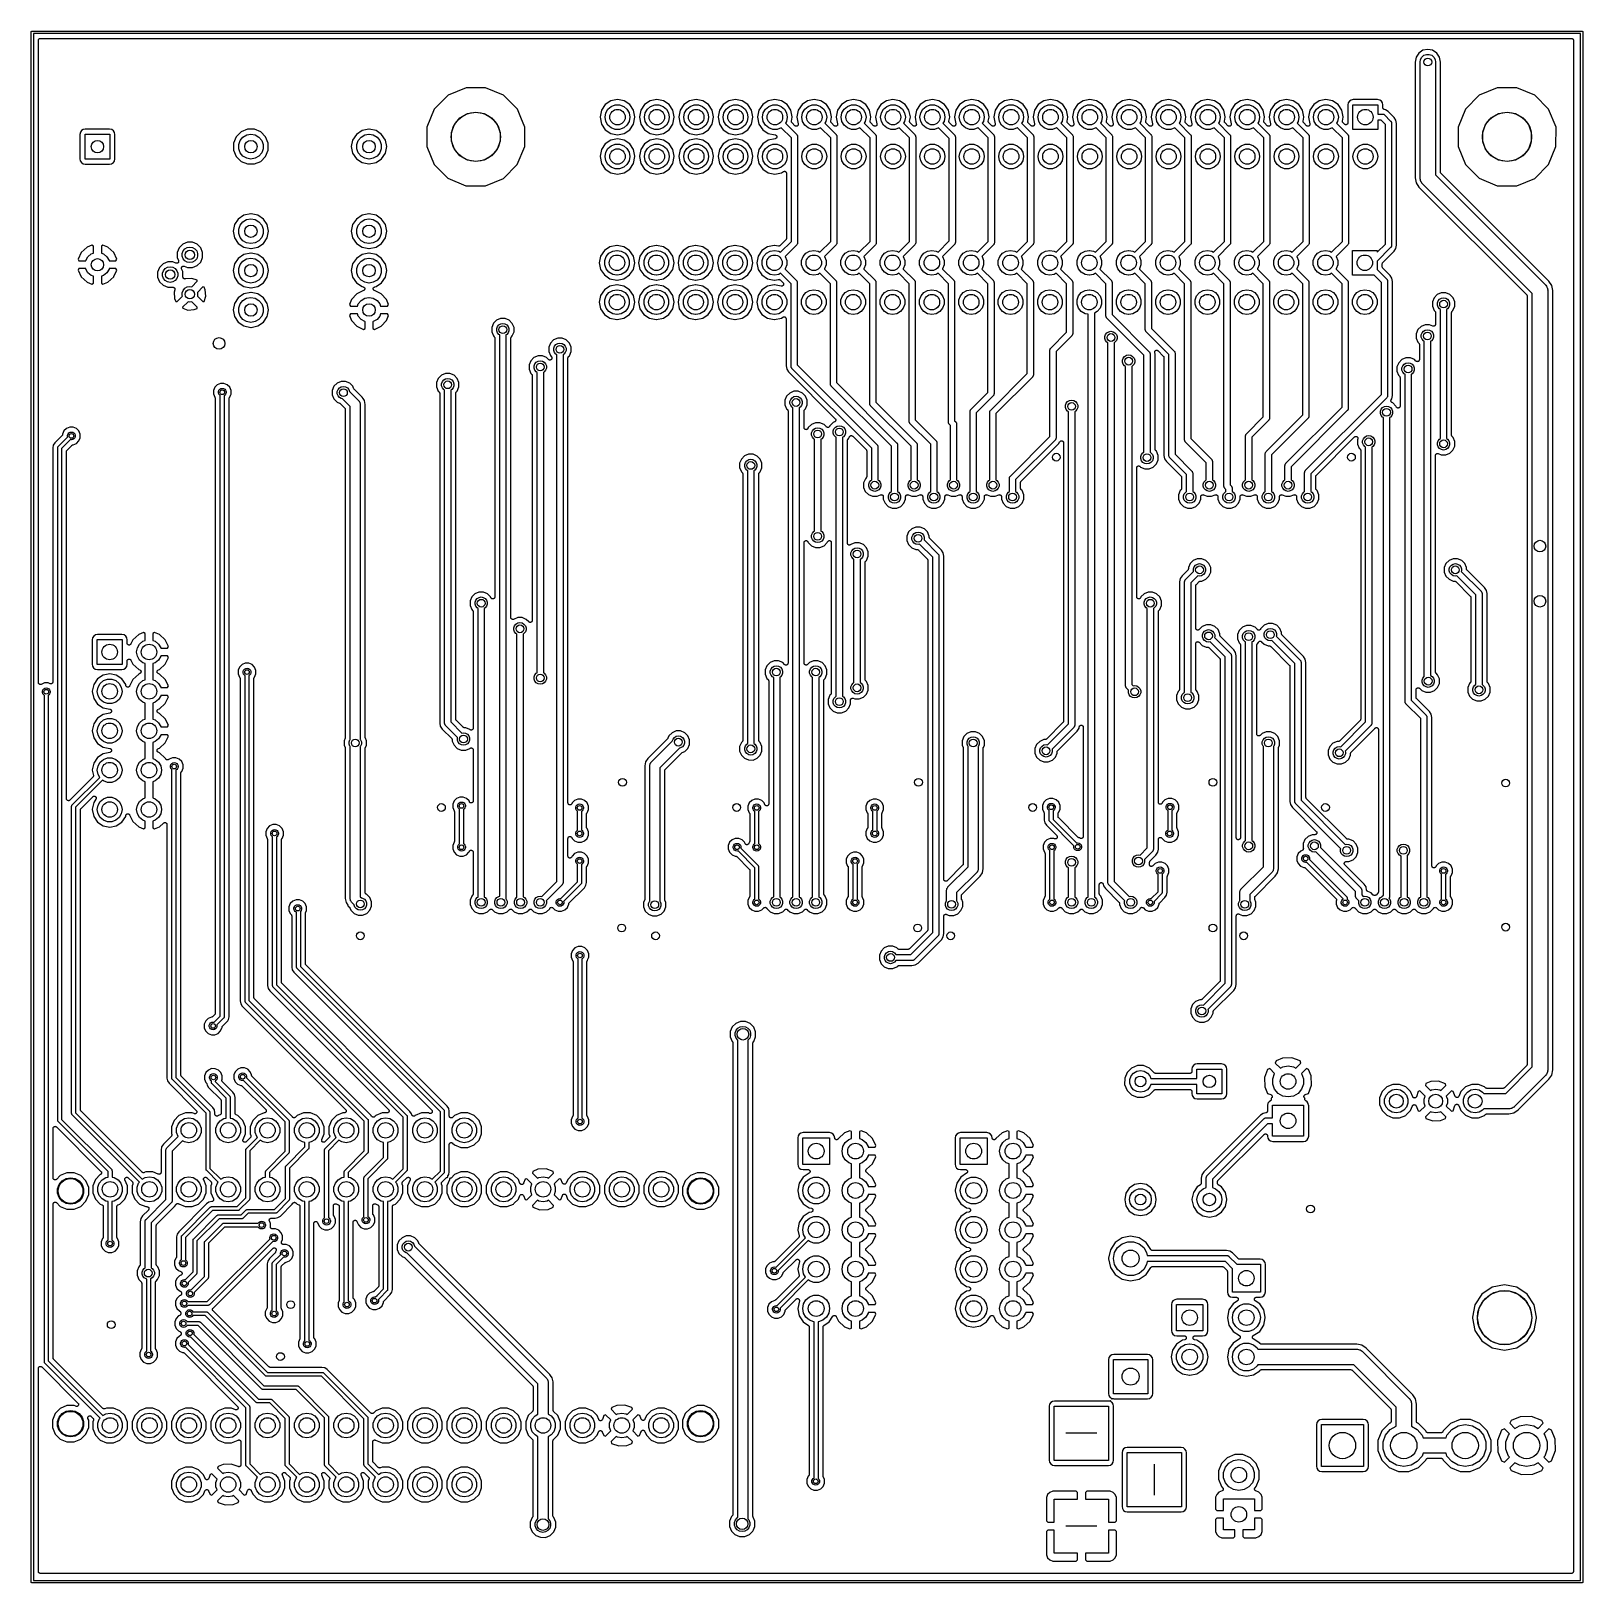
# Model space of a CAD drawing. Extents: x 25 to 125, y -125 to -25.
import ezdxf

# ---------------------------------------------------------------- set-up
doc = ezdxf.new("R2010")
doc.units = 0
doc.header["$MEASUREMENT"] = 0
doc.layers.add('BLACK', color=7, linetype='CONTINUOUS')

msp = doc.modelspace()

# ---------------------------------------------------------------- linework, layer by layer
at = {"layer": 'Black'}
for p, q in [((24.925, -25), (24.9261, -24.9935)), ((24.925, -125), (24.925, -25)), ((24.9261, -24.987), (24.9284, -24.9808)), ((24.9261, -24.9935), (24.9261, -24.987)), ((24.9284, -24.9808), (24.9295, -24.9743)), ((24.9295, -24.9743), (24.9328, -24.9687)), ((24.9328, -24.9687), (24.935, -24.9625)), ((24.935, -24.9625), (24.9393, -24.9575)), ((24.9393, -24.9575), (24.9425, -24.9518)), ((24.9425, -24.9518), (24.9476, -24.9476)), ((24.9476, -24.9476), (24.9518, -24.9425)), ((24.9518, -24.9425), (24.9575, -24.9393)), ((24.9575, -24.9393), (24.9625, -24.935)), ((24.9625, -24.935), (24.9687, -24.9328)), ((24.9687, -24.9328), (24.9743, -24.9295)), ((24.9743, -24.9295), (24.9808, -24.9284)), ((24.9808, -24.9284), (24.987, -24.9261)), ((24.987, -24.9261), (24.9935, -24.9261)), ((24.9935, -24.9261), (25, -24.925)), ((25, -24.925), (125, -24.925)), ((125, -24.925), (125.006, -24.9261)), ((125.006, -24.9261), (125.013, -24.9261)), ((125.013, -24.9261), (125.019, -24.9284)), ((125.019, -24.9284), (125.026, -24.9295)), ((125.026, -24.9295), (125.031, -24.9328)), ((125.031, -24.9328), (125.037, -24.935)), ((125.037, -24.935), (125.043, -24.9393)), ((125.043, -24.9393), (125.048, -24.9425)), ((125.048, -24.9425), (125.052, -24.9476)), ((125.052, -24.9476), (125.057, -24.9518)), ((125.057, -24.9518), (125.061, -24.9575)), ((125.061, -24.9575), (125.065, -24.9625)), ((125.065, -24.9625), (125.067, -24.9687)), ((125.067, -24.9687), (125.07, -24.9743)), ((125.07, -24.9743), (125.072, -24.9808)), ((125.072, -24.9808), (125.074, -24.987)), ((125.074, -24.987), (125.074, -24.9935)), ((125.074, -24.9935), (125.075, -25)), ((125.075, -25), (125.075, -125)), ((25.075, -25.075), (25.075, -124.925)), ((124.925, -25.075), (25.075, -25.075)), ((25.4, -25.527), (25.4019, -25.5161)), ((25.4, -26.924), (25.4, -25.527)), ((25.4019, -25.5049), (25.4057, -25.4945)), ((25.4019, -25.5161), (25.4019, -25.5049)), ((25.4057, -25.4945), (25.4077, -25.4836)), ((25.4077, -25.4836), (25.4132, -25.4739)), ((25.4132, -25.4739), (25.417, -25.4635)), ((25.417, -25.4635), (25.4242, -25.455)), ((25.4242, -25.455), (25.4297, -25.4454)), ((25.4297, -25.4454), (25.4382, -25.4382)), ((25.4382, -25.4382), (25.4454, -25.4297)), ((25.4454, -25.4297), (25.455, -25.4242)), ((25.455, -25.4242), (25.4635, -25.417)), ((25.4635, -25.417), (25.4739, -25.4132)), ((25.4739, -25.4132), (25.4836, -25.4077)), ((25.4836, -25.4077), (25.4945, -25.4057)), ((25.4945, -25.4057), (25.5049, -25.4019)), ((25.5049, -25.4019), (25.5161, -25.4019)), ((25.5161, -25.4019), (25.527, -25.4)), ((25.527, -25.4), (124.333, -25.4)), ((124.333, -25.4), (124.344, -25.4019)), ((124.344, -25.4019), (124.355, -25.4019)), ((124.355, -25.4019), (124.365, -25.4057)), ((124.365, -25.4057), (124.376, -25.4077)), ((124.376, -25.4077), (124.386, -25.4132)), ((124.386, -25.4132), (124.396, -25.417)), ((124.396, -25.417), (124.405, -25.4242)), ((124.405, -25.4242), (124.415, -25.4297)), ((124.415, -25.4297), (124.422, -25.4382)), ((124.422, -25.4382), (124.43, -25.4454)), ((124.43, -25.4454), (124.436, -25.455)), ((124.436, -25.455), (124.443, -25.4635)), ((124.443, -25.4635), (124.447, -25.4739)), ((124.447, -25.4739), (124.452, -25.4836)), ((124.452, -25.4836), (124.454, -25.4945)), ((124.454, -25.4945), (124.458, -25.5049)), ((124.458, -25.5049), (124.458, -25.5161)), ((124.458, -25.5161), (124.46, -25.527)), ((124.46, -25.527), (124.46, -124.333)), ((124.925, -124.925), (124.925, -25.075)), ((25.4, -31.585), (25.4, -26.924)), ((114.307, -26.6112), (114.242, -26.9365)), ((114.242, -26.9365), (114.242, -34.4045)), ((114.484, -26.3459), (114.307, -26.6112)), ((114.749, -26.1687), (114.484, -26.3459)), ((114.562, -26.924), (114.592, -26.753)), ((114.562, -34.417), (114.562, -26.924)), ((114.592, -26.753), (114.679, -26.6026)), ((114.679, -26.6026), (114.812, -26.491)), ((115.062, -26.1065), (114.749, -26.1687)), ((114.812, -26.491), (114.975, -26.4316)), ((114.975, -26.4316), (115.149, -26.4316)), ((115.375, -26.1687), (115.062, -26.1065)), ((115.149, -26.4316), (115.312, -26.491)), ((115.312, -26.491), (115.445, -26.6026)), ((115.64, -26.3459), (115.375, -26.1687)), ((115.445, -26.6026), (115.532, -26.753)), ((115.532, -26.753), (115.562, -26.924)), ((115.562, -26.924), (115.562, -34.2099)), ((115.817, -26.6112), (115.64, -26.3459)), ((115.882, -26.9365), (115.817, -26.6112)), ((115.882, -32.4014), (115.882, -26.9365)), ((52.9995, -28.5872), (51.8368, -29.0676)), ((54.2575, -28.5882), (52.9995, -28.5872)), ((55.4194, -29.0707), (54.2575, -28.5882)), ((119.547, -28.5872), (118.385, -29.0676)), ((120.806, -28.5882), (119.547, -28.5872)), ((121.967, -29.0707), (120.806, -28.5882)), ((50.9464, -29.9564), (50.464, -31.1182)), ((51.8368, -29.0676), (50.9464, -29.9564)), ((56.3082, -29.961), (55.4194, -29.0707)), ((56.5326, -30.5041), (56.3082, -29.961)), ((61.7373, -30.0279), (61.6497, -30.4681)), ((61.9795, -29.6654), (61.7373, -30.0279)), ((62.3421, -29.4231), (61.9795, -29.6654)), ((62.018, -30.2033), (62.1569, -29.9627)), ((62.1569, -29.9627), (62.3697, -29.7841)), ((62.7697, -29.3381), (62.3421, -29.4231)), ((62.3697, -29.7841), (62.6308, -29.6891)), ((62.6308, -29.6891), (62.9087, -29.6891)), ((63.1974, -29.4231), (62.7697, -29.3381)), ((62.9087, -29.6891), (63.1698, -29.7841)), ((63.1698, -29.7841), (63.3826, -29.9627)), ((63.56, -29.6654), (63.1974, -29.4231)), ((63.3826, -29.9627), (63.5215, -30.2033)), ((63.8022, -30.0279), (63.56, -29.6654)), ((63.8897, -30.4681), (63.8022, -30.0279)), ((64.2773, -30.0279), (64.1898, -30.4681)), ((64.5195, -29.6654), (64.2773, -30.0279)), ((64.8821, -29.4231), (64.5195, -29.6654)), ((64.558, -30.2033), (64.6969, -29.9627)), ((64.6969, -29.9627), (64.9098, -29.7841)), ((65.3097, -29.3381), (64.8821, -29.4231)), ((64.9098, -29.7841), (65.1708, -29.6891)), ((65.1708, -29.6891), (65.4487, -29.6891)), ((65.7374, -29.4231), (65.3097, -29.3381)), ((65.4487, -29.6891), (65.7097, -29.7841)), ((65.7097, -29.7841), (65.9226, -29.9627)), ((66.0999, -29.6654), (65.7374, -29.4231)), ((65.9226, -29.9627), (66.0615, -30.2033)), ((66.3422, -30.0279), (66.0999, -29.6654)), ((66.4297, -30.4681), (66.3422, -30.0279)), ((66.8173, -30.0279), (66.7297, -30.4681)), ((67.0596, -29.6654), (66.8173, -30.0279)), ((67.4221, -29.4231), (67.0596, -29.6654)), ((67.098, -30.2033), (67.2369, -29.9627)), ((67.2369, -29.9627), (67.4497, -29.7841)), ((67.8498, -29.3381), (67.4221, -29.4231)), ((67.4497, -29.7841), (67.7108, -29.6891)), ((67.7108, -29.6891), (67.9887, -29.6891)), ((68.2774, -29.4231), (67.8498, -29.3381)), ((67.9887, -29.6891), (68.2497, -29.7841)), ((68.2497, -29.7841), (68.4626, -29.9627)), ((68.6399, -29.6654), (68.2774, -29.4231)), ((68.4626, -29.9627), (68.6015, -30.2033)), ((68.8822, -30.0279), (68.6399, -29.6654)), ((68.9697, -30.4681), (68.8822, -30.0279)), ((69.3573, -30.0279), (69.2698, -30.4681)), ((69.5995, -29.6654), (69.3573, -30.0279)), ((69.9621, -29.4231), (69.5995, -29.6654)), ((69.638, -30.2033), (69.7769, -29.9627)), ((69.7769, -29.9627), (69.9898, -29.7841)), ((70.3897, -29.3381), (69.9621, -29.4231)), ((69.9898, -29.7841), (70.2508, -29.6891)), ((70.2508, -29.6891), (70.5287, -29.6891)), ((70.8174, -29.4231), (70.3897, -29.3381)), ((70.5287, -29.6891), (70.7897, -29.7841)), ((70.7897, -29.7841), (71.0026, -29.9627)), ((71.1799, -29.6654), (70.8174, -29.4231)), ((71.0026, -29.9627), (71.1415, -30.2033)), ((71.4222, -30.0279), (71.1799, -29.6654)), ((71.5097, -30.4681), (71.4222, -30.0279)), ((71.8973, -30.0279), (71.8097, -30.4681)), ((72.1395, -29.6654), (71.8973, -30.0279)), ((72.5021, -29.4231), (72.1395, -29.6654)), ((72.178, -30.2033), (72.3169, -29.9627)), ((72.3169, -29.9627), (72.5297, -29.7841)), ((72.9297, -29.3381), (72.5021, -29.4231)), ((72.5297, -29.7841), (72.7908, -29.6891)), ((72.7908, -29.6891), (73.0687, -29.6891)), ((73.3574, -29.4231), (72.9297, -29.3381)), ((73.0687, -29.6891), (73.3297, -29.7841)), ((73.3297, -29.7841), (73.5426, -29.9627)), ((73.7199, -29.6654), (73.3574, -29.4231)), ((73.5426, -29.9627), (73.6815, -30.2033)), ((73.9622, -30.0279), (73.7199, -29.6654)), ((74.0498, -30.4681), (73.9622, -30.0279)), ((74.4373, -30.0279), (74.3498, -30.4681)), ((74.6795, -29.6654), (74.4373, -30.0279)), ((75.0421, -29.4231), (74.6795, -29.6654)), ((74.718, -30.2033), (74.8569, -29.9627)), ((74.8569, -29.9627), (75.0697, -29.7841)), ((75.4697, -29.3381), (75.0421, -29.4231)), ((75.0697, -29.7841), (75.3308, -29.6891)), ((75.3308, -29.6891), (75.6087, -29.6891)), ((75.8974, -29.4231), (75.4697, -29.3381)), ((75.6087, -29.6891), (75.8697, -29.7841)), ((75.8697, -29.7841), (76.0826, -29.9627)), ((76.26, -29.6654), (75.8974, -29.4231)), ((76.0826, -29.9627), (76.2215, -30.2033)), ((76.5022, -30.0279), (76.26, -29.6654)), ((76.5897, -30.4681), (76.5022, -30.0279)), ((76.9773, -30.0279), (76.8897, -30.4681)), ((77.2195, -29.6654), (76.9773, -30.0279)), ((77.5821, -29.4231), (77.2195, -29.6654)), ((77.258, -30.2033), (77.3969, -29.9627)), ((77.3969, -29.9627), (77.6097, -29.7841)), ((78.0097, -29.3381), (77.5821, -29.4231)), ((77.6097, -29.7841), (77.8708, -29.6891)), ((77.8708, -29.6891), (78.1487, -29.6891)), ((78.4374, -29.4231), (78.0097, -29.3381)), ((78.1487, -29.6891), (78.4098, -29.7841)), ((78.4098, -29.7841), (78.6226, -29.9627)), ((78.7999, -29.6654), (78.4374, -29.4231)), ((78.6226, -29.9627), (78.7615, -30.2033)), ((79.0422, -30.0279), (78.7999, -29.6654)), ((79.1298, -30.4681), (79.0422, -30.0279)), ((79.5173, -30.0279), (79.4297, -30.4681)), ((79.7595, -29.6654), (79.5173, -30.0279)), ((80.1221, -29.4231), (79.7595, -29.6654)), ((79.798, -30.2033), (79.9369, -29.9627)), ((79.9369, -29.9627), (80.1497, -29.7841)), ((80.5498, -29.3381), (80.1221, -29.4231)), ((80.1497, -29.7841), (80.4108, -29.6891)), ((80.4108, -29.6891), (80.6887, -29.6891)), ((80.9774, -29.4231), (80.5498, -29.3381)), ((80.6887, -29.6891), (80.9497, -29.7841)), ((80.9497, -29.7841), (81.1626, -29.9627)), ((81.34, -29.6654), (80.9774, -29.4231)), ((81.1626, -29.9627), (81.3015, -30.2033)), ((81.5822, -30.0279), (81.34, -29.6654)), ((81.6697, -30.4681), (81.5822, -30.0279)), ((82.0573, -30.0279), (81.9697, -30.4681)), ((82.2995, -29.6654), (82.0573, -30.0279)), ((82.6621, -29.4231), (82.2995, -29.6654)), ((82.338, -30.2033), (82.4769, -29.9627)), ((82.4769, -29.9627), (82.6897, -29.7841)), ((83.0897, -29.3381), (82.6621, -29.4231)), ((82.6897, -29.7841), (82.9508, -29.6891)), ((82.9508, -29.6891), (83.2287, -29.6891)), ((83.5174, -29.4231), (83.0897, -29.3381)), ((83.2287, -29.6891), (83.4898, -29.7841)), ((83.4898, -29.7841), (83.7026, -29.9627)), ((83.8799, -29.6654), (83.5174, -29.4231)), ((83.7026, -29.9627), (83.8415, -30.2033)), ((84.1222, -30.0279), (83.8799, -29.6654)), ((84.2097, -30.4681), (84.1222, -30.0279)), ((84.5973, -30.0279), (84.5097, -30.4681)), ((84.8396, -29.6654), (84.5973, -30.0279)), ((85.2021, -29.4231), (84.8396, -29.6654)), ((84.878, -30.2033), (85.0169, -29.9627)), ((85.0169, -29.9627), (85.2297, -29.7841)), ((85.6298, -29.3381), (85.2021, -29.4231)), ((85.2297, -29.7841), (85.4908, -29.6891)), ((85.4908, -29.6891), (85.7687, -29.6891)), ((86.0574, -29.4231), (85.6298, -29.3381)), ((85.7687, -29.6891), (86.0297, -29.7841)), ((86.0297, -29.7841), (86.2426, -29.9627)), ((86.42, -29.6654), (86.0574, -29.4231)), ((86.2426, -29.9627), (86.3815, -30.2033)), ((86.6622, -30.0279), (86.42, -29.6654)), ((86.7497, -30.4681), (86.6622, -30.0279)), ((87.1373, -30.0279), (87.0498, -30.4681)), ((87.3795, -29.6654), (87.1373, -30.0279)), ((87.7421, -29.4231), (87.3795, -29.6654)), ((87.418, -30.2033), (87.5569, -29.9627)), ((87.5569, -29.9627), (87.7698, -29.7841)), ((88.1697, -29.3381), (87.7421, -29.4231)), ((87.7698, -29.7841), (88.0308, -29.6891)), ((88.0308, -29.6891), (88.3087, -29.6891)), ((88.5974, -29.4231), (88.1697, -29.3381)), ((88.3087, -29.6891), (88.5697, -29.7841)), ((88.5697, -29.7841), (88.7826, -29.9627)), ((88.9599, -29.6654), (88.5974, -29.4231)), ((88.7826, -29.9627), (88.9215, -30.2033)), ((89.2022, -30.0279), (88.9599, -29.6654)), ((89.2897, -30.4681), (89.2022, -30.0279)), ((89.6773, -30.0279), (89.5897, -30.4681)), ((89.9196, -29.6654), (89.6773, -30.0279)), ((90.2821, -29.4231), (89.9196, -29.6654)), ((89.958, -30.2033), (90.0969, -29.9627)), ((90.0969, -29.9627), (90.3097, -29.7841)), ((90.7097, -29.3381), (90.2821, -29.4231)), ((90.3097, -29.7841), (90.5708, -29.6891)), ((90.5708, -29.6891), (90.8487, -29.6891)), ((91.1374, -29.4231), (90.7097, -29.3381)), ((90.8487, -29.6891), (91.1097, -29.7841)), ((91.1097, -29.7841), (91.3226, -29.9627)), ((91.4999, -29.6654), (91.1374, -29.4231)), ((91.3226, -29.9627), (91.4615, -30.2033)), ((91.7422, -30.0279), (91.4999, -29.6654)), ((91.8297, -30.4681), (91.7422, -30.0279)), ((92.2173, -30.0279), (92.1298, -30.4681)), ((92.4595, -29.6654), (92.2173, -30.0279)), ((92.8221, -29.4231), (92.4595, -29.6654)), ((92.498, -30.2033), (92.6369, -29.9627)), ((92.6369, -29.9627), (92.8498, -29.7841)), ((93.2497, -29.3381), (92.8221, -29.4231)), ((92.8498, -29.7841), (93.1108, -29.6891)), ((93.1108, -29.6891), (93.3887, -29.6891)), ((93.6774, -29.4231), (93.2497, -29.3381)), ((93.3887, -29.6891), (93.6497, -29.7841)), ((93.6497, -29.7841), (93.8626, -29.9627)), ((94.0399, -29.6654), (93.6774, -29.4231)), ((93.8626, -29.9627), (94.0015, -30.2033)), ((94.2822, -30.0279), (94.0399, -29.6654)), ((94.3697, -30.4681), (94.2822, -30.0279)), ((94.7573, -30.0279), (94.6697, -30.4681)), ((94.9995, -29.6654), (94.7573, -30.0279)), ((95.3621, -29.4231), (94.9995, -29.6654)), ((95.038, -30.2033), (95.1769, -29.9627)), ((95.1769, -29.9627), (95.3897, -29.7841)), ((95.7897, -29.3381), (95.3621, -29.4231)), ((95.3897, -29.7841), (95.6508, -29.6891)), ((95.6508, -29.6891), (95.9287, -29.6891)), ((96.2174, -29.4231), (95.7897, -29.3381)), ((95.9287, -29.6891), (96.1897, -29.7841)), ((96.1897, -29.7841), (96.4026, -29.9627)), ((96.5799, -29.6654), (96.2174, -29.4231)), ((96.4026, -29.9627), (96.5415, -30.2033)), ((96.8222, -30.0279), (96.5799, -29.6654)), ((96.9098, -30.4681), (96.8222, -30.0279)), ((97.2973, -30.0279), (97.2097, -30.4681)), ((97.5395, -29.6654), (97.2973, -30.0279)), ((97.9021, -29.4231), (97.5395, -29.6654)), ((97.578, -30.2033), (97.7169, -29.9627)), ((97.7169, -29.9627), (97.9297, -29.7841)), ((98.3297, -29.3381), (97.9021, -29.4231)), ((97.9297, -29.7841), (98.1908, -29.6891)), ((98.1908, -29.6891), (98.4687, -29.6891)), ((98.7574, -29.4231), (98.3297, -29.3381)), ((98.4687, -29.6891), (98.7297, -29.7841)), ((98.7297, -29.7841), (98.9426, -29.9627)), ((99.1199, -29.6654), (98.7574, -29.4231)), ((98.9426, -29.9627), (99.0815, -30.2033)), ((99.3622, -30.0279), (99.1199, -29.6654)), ((99.4497, -30.4681), (99.3622, -30.0279)), ((99.8373, -30.0279), (99.7497, -30.4681)), ((100.08, -29.6654), (99.8373, -30.0279)), ((100.442, -29.4231), (100.08, -29.6654)), ((100.118, -30.2033), (100.257, -29.9627)), ((100.257, -29.9627), (100.47, -29.7841)), ((100.87, -29.3381), (100.442, -29.4231)), ((100.47, -29.7841), (100.731, -29.6891)), ((100.731, -29.6891), (101.009, -29.6891)), ((101.297, -29.4231), (100.87, -29.3381)), ((101.009, -29.6891), (101.27, -29.7841)), ((101.27, -29.7841), (101.483, -29.9627)), ((101.66, -29.6654), (101.297, -29.4231)), ((101.483, -29.9627), (101.622, -30.2033)), ((101.902, -30.0279), (101.66, -29.6654)), ((101.99, -30.4681), (101.902, -30.0279)), ((102.377, -30.0279), (102.29, -30.4681)), ((102.62, -29.6654), (102.377, -30.0279)), ((102.982, -29.4231), (102.62, -29.6654)), ((102.658, -30.2033), (102.797, -29.9627)), ((102.797, -29.9627), (103.01, -29.7841)), ((103.41, -29.3381), (102.982, -29.4231)), ((103.01, -29.7841), (103.271, -29.6891)), ((103.271, -29.6891), (103.549, -29.6891)), ((103.837, -29.4231), (103.41, -29.3381)), ((103.549, -29.6891), (103.81, -29.7841)), ((103.81, -29.7841), (104.023, -29.9627)), ((104.2, -29.6654), (103.837, -29.4231)), ((104.023, -29.9627), (104.162, -30.2033)), ((104.442, -30.0279), (104.2, -29.6654)), ((104.53, -30.4681), (104.442, -30.0279)), ((104.917, -30.0279), (104.83, -30.4681)), ((105.16, -29.6654), (104.917, -30.0279)), ((105.522, -29.4231), (105.16, -29.6654)), ((105.198, -30.2033), (105.337, -29.9627)), ((105.337, -29.9627), (105.55, -29.7841)), ((105.95, -29.3381), (105.522, -29.4231)), ((105.55, -29.7841), (105.811, -29.6891)), ((105.811, -29.6891), (106.089, -29.6891)), ((106.377, -29.4231), (105.95, -29.3381)), ((106.089, -29.6891), (106.35, -29.7841)), ((106.35, -29.7841), (106.563, -29.9627)), ((106.74, -29.6654), (106.377, -29.4231)), ((106.563, -29.9627), (106.702, -30.2033)), ((106.982, -30.0279), (106.74, -29.6654)), ((107.07, -30.4681), (106.982, -30.0279)), ((107.457, -30.0279), (107.37, -30.4681)), ((107.7, -29.6654), (107.457, -30.0279)), ((108.062, -29.4231), (107.7, -29.6654)), ((107.738, -30.2033), (107.877, -29.9627)), ((107.877, -29.9627), (108.09, -29.7841)), ((108.49, -29.3381), (108.062, -29.4231)), ((108.09, -29.7841), (108.351, -29.6891)), ((108.351, -29.6891), (108.629, -29.6891)), ((108.917, -29.4231), (108.49, -29.3381)), ((108.629, -29.6891), (108.89, -29.7841)), ((108.89, -29.7841), (109.103, -29.9627)), ((109.28, -29.6654), (108.917, -29.4231)), ((109.103, -29.9627), (109.242, -30.2033)), ((109.522, -30.0279), (109.28, -29.6654)), ((109.61, -30.4681), (109.522, -30.0279)), ((109.929, -29.5531), (109.901, -29.6927)), ((109.901, -29.6927), (109.901, -30.8492)), ((110.002, -29.4462), (109.929, -29.5531)), ((110.112, -29.3756), (110.002, -29.4462)), ((110.242, -29.3512), (110.112, -29.3756)), ((110.23, -31.28), (110.23, -29.68)), ((110.23, -29.68), (111.83, -29.68)), ((111.817, -29.3512), (110.242, -29.3512)), ((111.957, -29.3795), (111.817, -29.3512)), ((111.83, -29.68), (111.83, -30.28)), ((112.064, -29.4526), (111.957, -29.3795)), ((112.134, -29.5622), (112.064, -29.4526)), ((112.159, -29.6918), (112.134, -29.5622)), ((112.159, -29.864), (112.159, -29.6918)), ((112.162, -29.8843), (112.159, -29.864)), ((112.165, -29.9048), (112.162, -29.8843)), ((112.166, -29.906), (112.165, -29.9048)), ((112.166, -29.9074), (112.166, -29.906)), ((112.177, -29.9253), (112.166, -29.9074)), ((112.186, -29.9435), (112.177, -29.9253)), ((112.188, -29.9444), (112.186, -29.9435)), ((112.188, -29.9456), (112.188, -29.9444)), ((112.204, -29.9589), (112.188, -29.9456)), ((112.22, -29.9726), (112.204, -29.9589)), ((112.221, -29.9731), (112.22, -29.9726)), ((112.222, -29.974), (112.221, -29.9731)), ((112.241, -29.981), (112.222, -29.974)), ((112.261, -29.9885), (112.241, -29.981)), ((112.328, -30.0019), (112.261, -29.9885)), ((112.506, -30.1211), (112.328, -30.0019)), ((117.494, -29.9564), (117.012, -31.1182)), ((118.385, -29.0676), (117.494, -29.9564)), ((122.856, -29.961), (121.967, -29.0707)), ((123.337, -31.1237), (122.856, -29.961)), ((52.0564, -31.4733), (52.2457, -30.9532)), ((52.2457, -30.9532), (52.6014, -30.5293)), ((52.6014, -30.5293), (53.0807, -30.2525)), ((53.0807, -30.2525), (53.6257, -30.1564)), ((53.6257, -30.1564), (54.1708, -30.2525)), ((54.1708, -30.2525), (54.6501, -30.5293)), ((54.6501, -30.5293), (55.0058, -30.9532)), ((55.0058, -30.9532), (55.1951, -31.4733)), ((56.7886, -31.1237), (56.5326, -30.5041)), ((61.6497, -30.4681), (61.6497, -30.4919)), ((61.6497, -30.4919), (61.7373, -30.9321)), ((61.7373, -30.9321), (61.9795, -31.2946)), ((61.9697, -30.4769), (62.018, -30.2033)), ((61.9697, -30.4831), (61.9697, -30.4769)), ((62.018, -30.7567), (61.9697, -30.4831)), ((62.1569, -30.9973), (62.018, -30.7567)), ((62.3697, -31.1759), (62.1569, -30.9973)), ((63.3826, -30.9973), (63.1698, -31.1759)), ((63.5215, -30.7567), (63.3826, -30.9973)), ((63.5215, -30.2033), (63.5697, -30.4769)), ((63.5697, -30.4831), (63.5215, -30.7567)), ((63.56, -31.2946), (63.8022, -30.9321)), ((63.5697, -30.4769), (63.5697, -30.4831)), ((63.8022, -30.9321), (63.8897, -30.4919)), ((63.8897, -30.4919), (63.8897, -30.4681)), ((64.1898, -30.4681), (64.1898, -30.4919)), ((64.1898, -30.4919), (64.2773, -30.9321)), ((64.2773, -30.9321), (64.5195, -31.2946)), ((64.5097, -30.4769), (64.558, -30.2033)), ((64.5097, -30.4831), (64.5097, -30.4769)), ((64.558, -30.7567), (64.5097, -30.4831)), ((64.6969, -30.9973), (64.558, -30.7567)), ((64.9098, -31.1759), (64.6969, -30.9973)), ((65.9226, -30.9973), (65.7097, -31.1759)), ((66.0615, -30.7567), (65.9226, -30.9973)), ((66.0615, -30.2033), (66.1097, -30.4769)), ((66.1097, -30.4831), (66.0615, -30.7567)), ((66.0999, -31.2946), (66.3422, -30.9321)), ((66.1097, -30.4769), (66.1097, -30.4831)), ((66.3422, -30.9321), (66.4297, -30.4919)), ((66.4297, -30.4919), (66.4297, -30.4681)), ((66.7297, -30.4681), (66.7297, -30.4919)), ((66.7297, -30.4919), (66.8173, -30.9321)), ((66.8173, -30.9321), (67.0596, -31.2946)), ((67.0498, -30.4769), (67.098, -30.2033)), ((67.0498, -30.4831), (67.0498, -30.4769)), ((67.098, -30.7567), (67.0498, -30.4831)), ((67.2369, -30.9973), (67.098, -30.7567)), ((67.4497, -31.1759), (67.2369, -30.9973)), ((68.4626, -30.9973), (68.2497, -31.1759)), ((68.6015, -30.7567), (68.4626, -30.9973)), ((68.6015, -30.2033), (68.6497, -30.4769)), ((68.6497, -30.4831), (68.6015, -30.7567)), ((68.6399, -31.2946), (68.8822, -30.9321)), ((68.6497, -30.4769), (68.6497, -30.4831)), ((68.8822, -30.9321), (68.9697, -30.4919)), ((68.9697, -30.4919), (68.9697, -30.4681)), ((69.2698, -30.4681), (69.2698, -30.4919)), ((69.2698, -30.4919), (69.3573, -30.9321)), ((69.3573, -30.9321), (69.5995, -31.2946)), ((69.5897, -30.4769), (69.638, -30.2033)), ((69.5897, -30.4831), (69.5897, -30.4769)), ((69.638, -30.7567), (69.5897, -30.4831)), ((69.7769, -30.9973), (69.638, -30.7567)), ((69.9898, -31.1759), (69.7769, -30.9973)), ((71.0026, -30.9973), (70.7897, -31.1759)), ((71.1415, -30.7567), (71.0026, -30.9973)), ((71.1415, -30.2033), (71.1898, -30.4769)), ((71.1898, -30.4831), (71.1415, -30.7567)), ((71.1799, -31.2946), (71.4222, -30.9321)), ((71.1898, -30.4769), (71.1898, -30.4831)), ((71.4222, -30.9321), (71.5097, -30.4919)), ((71.5097, -30.4919), (71.5097, -30.4681)), ((71.8097, -30.4681), (71.8097, -30.4919)), ((71.8097, -30.4919), (71.8973, -30.9321)), ((71.8973, -30.9321), (72.1395, -31.2946)), ((72.1298, -30.4769), (72.178, -30.2033)), ((72.1298, -30.4831), (72.1298, -30.4769)), ((72.178, -30.7567), (72.1298, -30.4831)), ((72.3169, -30.9973), (72.178, -30.7567)), ((72.5297, -31.1759), (72.3169, -30.9973)), ((73.6815, -30.7567), (73.6111, -30.8785)), ((73.6111, -30.8785), (74.3348, -31.6022)), ((73.6815, -30.2033), (73.7297, -30.4769)), ((73.7297, -30.4831), (73.6815, -30.7567)), ((73.7297, -30.4769), (73.7297, -30.4831)), ((73.9992, -30.772), (74.0008, -30.7542)), ((74.0003, -30.7761), (73.9992, -30.772)), ((74.0002, -30.7803), (74.0003, -30.7761)), ((74.006, -30.7973), (74.0002, -30.7803)), ((74.0008, -30.7542), (74.0012, -30.7362)), ((74.0012, -30.7362), (74.0498, -30.4919)), ((74.0106, -30.8146), (74.006, -30.7973)), ((74.013, -30.8181), (74.0106, -30.8146)), ((74.0144, -30.8221), (74.013, -30.8181)), ((74.0256, -30.8361), (74.0144, -30.8221)), ((74.0359, -30.8508), (74.0256, -30.8361)), ((74.2207, -31.0356), (74.0359, -30.8508)), ((74.0498, -30.4919), (74.0498, -30.4681)), ((74.2265, -31.0396), (74.2207, -31.0356)), ((74.231, -31.0448), (74.2265, -31.0396)), ((74.2444, -31.0522), (74.231, -31.0448)), ((74.3498, -30.4681), (74.3498, -30.4919)), ((74.3498, -30.4919), (74.4351, -30.921)), ((74.3883, -31.0449), (74.3834, -31.0498)), ((74.3943, -31.0413), (74.3883, -31.0449)), ((74.4038, -31.0294), (74.3943, -31.0413)), ((74.4146, -31.0186), (74.4038, -31.0294)), ((74.4175, -31.0123), (74.4146, -31.0186)), ((74.4219, -31.0069), (74.4175, -31.0123)), ((74.4268, -30.9925), (74.4219, -31.0069)), ((74.4332, -30.9787), (74.4268, -30.9925)), ((74.4338, -30.9717), (74.4332, -30.9787)), ((74.4361, -30.9651), (74.4338, -30.9717)), ((74.4351, -30.921), (74.4353, -30.928)), ((74.4353, -30.928), (74.4371, -30.9347)), ((74.4371, -30.9347), (74.4357, -30.9499)), ((74.4357, -30.9499), (74.4361, -30.9651)), ((74.6697, -30.4769), (74.718, -30.2033)), ((74.6697, -30.4831), (74.6697, -30.4769)), ((74.718, -30.7567), (74.6697, -30.4831)), ((74.8569, -30.9973), (74.718, -30.7567)), ((75.0697, -31.1759), (74.8569, -30.9973)), ((76.2215, -30.7567), (76.1511, -30.8785)), ((76.1511, -30.8785), (76.8748, -31.6022)), ((76.2215, -30.2033), (76.2698, -30.4769)), ((76.2698, -30.4831), (76.2215, -30.7567)), ((76.2698, -30.4769), (76.2698, -30.4831)), ((76.5392, -30.772), (76.5408, -30.7542)), ((76.5403, -30.7761), (76.5392, -30.772)), ((76.5402, -30.7803), (76.5403, -30.7761)), ((76.546, -30.7973), (76.5402, -30.7803)), ((76.5408, -30.7542), (76.5412, -30.7362)), ((76.5412, -30.7362), (76.5897, -30.4919)), ((76.5506, -30.8146), (76.546, -30.7973)), ((76.553, -30.8181), (76.5506, -30.8146)), ((76.5544, -30.8221), (76.553, -30.8181)), ((76.5656, -30.8361), (76.5544, -30.8221)), ((76.5759, -30.8508), (76.5656, -30.8361)), ((76.7607, -31.0356), (76.5759, -30.8508)), ((76.5897, -30.4919), (76.5897, -30.4681)), ((76.7665, -31.0396), (76.7607, -31.0356)), ((76.7711, -31.0448), (76.7665, -31.0396)), ((76.7844, -31.0522), (76.7711, -31.0448)), ((76.8897, -30.4681), (76.8897, -30.4919)), ((76.8897, -30.4919), (76.9751, -30.921)), ((76.9283, -31.0449), (76.9234, -31.0498)), ((76.9343, -31.0413), (76.9283, -31.0449)), ((76.9438, -31.0294), (76.9343, -31.0413)), ((76.9546, -31.0186), (76.9438, -31.0294)), ((76.9575, -31.0123), (76.9546, -31.0186)), ((76.9619, -31.0069), (76.9575, -31.0123)), ((76.9668, -30.9925), (76.9619, -31.0069)), ((76.9732, -30.9787), (76.9668, -30.9925)), ((76.9738, -30.9717), (76.9732, -30.9787)), ((76.9761, -30.9651), (76.9738, -30.9717)), ((76.9751, -30.921), (76.9753, -30.928)), ((76.9753, -30.928), (76.9771, -30.9347)), ((76.9771, -30.9347), (76.9757, -30.9499)), ((76.9757, -30.9499), (76.9761, -30.9651)), ((77.2097, -30.4769), (77.258, -30.2033)), ((77.2097, -30.4831), (77.2097, -30.4769)), ((77.258, -30.7567), (77.2097, -30.4831)), ((77.3969, -30.9973), (77.258, -30.7567)), ((77.6097, -31.1759), (77.3969, -30.9973)), ((78.7615, -30.7567), (78.6911, -30.8785)), ((78.6911, -30.8785), (79.4148, -31.6022)), ((78.7615, -30.2033), (78.8097, -30.4769)), ((78.8097, -30.4831), (78.7615, -30.7567)), ((78.8097, -30.4769), (78.8097, -30.4831)), ((79.0792, -30.772), (79.0808, -30.7542)), ((79.0803, -30.7761), (79.0792, -30.772)), ((79.0802, -30.7803), (79.0803, -30.7761)), ((79.086, -30.7973), (79.0802, -30.7803)), ((79.0808, -30.7542), (79.0812, -30.7362)), ((79.0812, -30.7362), (79.1298, -30.4919)), ((79.0906, -30.8146), (79.086, -30.7973)), ((79.093, -30.8181), (79.0906, -30.8146)), ((79.0944, -30.8221), (79.093, -30.8181)), ((79.1056, -30.8361), (79.0944, -30.8221)), ((79.1159, -30.8508), (79.1056, -30.8361)), ((79.3007, -31.0356), (79.1159, -30.8508)), ((79.1298, -30.4919), (79.1298, -30.4681)), ((79.3065, -31.0396), (79.3007, -31.0356)), ((79.311, -31.0448), (79.3065, -31.0396)), ((79.3244, -31.0522), (79.311, -31.0448)), ((79.4297, -30.4681), (79.4297, -30.4919)), ((79.4297, -30.4919), (79.5151, -30.921)), ((79.4683, -31.0449), (79.4634, -31.0498)), ((79.4743, -31.0413), (79.4683, -31.0449)), ((79.4838, -31.0294), (79.4743, -31.0413)), ((79.4946, -31.0186), (79.4838, -31.0294)), ((79.4975, -31.0123), (79.4946, -31.0186)), ((79.5019, -31.0069), (79.4975, -31.0123)), ((79.5068, -30.9925), (79.5019, -31.0069)), ((79.5132, -30.9787), (79.5068, -30.9925)), ((79.5138, -30.9717), (79.5132, -30.9787)), ((79.5161, -30.9651), (79.5138, -30.9717)), ((79.5151, -30.921), (79.5153, -30.928)), ((79.5153, -30.928), (79.5171, -30.9347)), ((79.5171, -30.9347), (79.5157, -30.9499)), ((79.5157, -30.9499), (79.5161, -30.9651)), ((79.7497, -30.4769), (79.798, -30.2033)), ((79.7497, -30.4831), (79.7497, -30.4769)), ((79.798, -30.7567), (79.7497, -30.4831)), ((79.9369, -30.9973), (79.798, -30.7567)), ((80.1497, -31.1759), (79.9369, -30.9973)), ((81.3015, -30.7567), (81.2311, -30.8785)), ((81.2311, -30.8785), (81.9548, -31.6022)), ((81.3015, -30.2033), (81.3498, -30.4769)), ((81.3498, -30.4831), (81.3015, -30.7567)), ((81.3498, -30.4769), (81.3498, -30.4831)), ((81.6192, -30.772), (81.6208, -30.7542)), ((81.6203, -30.7761), (81.6192, -30.772)), ((81.6202, -30.7803), (81.6203, -30.7761)), ((81.626, -30.7973), (81.6202, -30.7803)), ((81.6208, -30.7542), (81.6212, -30.7362)), ((81.6212, -30.7362), (81.6697, -30.4919)), ((81.6306, -30.8146), (81.626, -30.7973)), ((81.633, -30.8181), (81.6306, -30.8146)), ((81.6344, -30.8221), (81.633, -30.8181)), ((81.6456, -30.8361), (81.6344, -30.8221)), ((81.6559, -30.8508), (81.6456, -30.8361)), ((81.8407, -31.0356), (81.6559, -30.8508)), ((81.6697, -30.4919), (81.6697, -30.4681)), ((81.8465, -31.0396), (81.8407, -31.0356)), ((81.8511, -31.0448), (81.8465, -31.0396)), ((81.8644, -31.0522), (81.8511, -31.0448)), ((81.9697, -30.4681), (81.9697, -30.4919)), ((81.9697, -30.4919), (82.0551, -30.921)), ((82.0083, -31.0449), (82.0034, -31.0498)), ((82.0143, -31.0413), (82.0083, -31.0449)), ((82.0238, -31.0294), (82.0143, -31.0413)), ((82.0346, -31.0186), (82.0238, -31.0294)), ((82.0375, -31.0123), (82.0346, -31.0186)), ((82.0419, -31.0069), (82.0375, -31.0123)), ((82.0468, -30.9925), (82.0419, -31.0069)), ((82.0532, -30.9787), (82.0468, -30.9925)), ((82.0538, -30.9717), (82.0532, -30.9787)), ((82.0561, -30.9651), (82.0538, -30.9717)), ((82.0551, -30.921), (82.0553, -30.928)), ((82.0553, -30.928), (82.0571, -30.9347)), ((82.0571, -30.9347), (82.0557, -30.9499)), ((82.0557, -30.9499), (82.0561, -30.9651)), ((82.2897, -30.4769), (82.338, -30.2033)), ((82.2897, -30.4831), (82.2897, -30.4769)), ((82.338, -30.7567), (82.2897, -30.4831)), ((82.4769, -30.9973), (82.338, -30.7567)), ((82.6897, -31.1759), (82.4769, -30.9973)), ((83.8415, -30.7567), (83.7711, -30.8785)), ((83.7711, -30.8785), (84.5202, -31.6276)), ((83.8415, -30.2033), (83.8897, -30.4769)), ((83.8897, -30.4831), (83.8415, -30.7567)), ((83.8897, -30.4769), (83.8897, -30.4831)), ((84.1592, -30.772), (84.1608, -30.7542)), ((84.1603, -30.7761), (84.1592, -30.772)), ((84.1602, -30.7803), (84.1603, -30.7761)), ((84.166, -30.7973), (84.1602, -30.7803)), ((84.1608, -30.7542), (84.1612, -30.7362)), ((84.1612, -30.7362), (84.2097, -30.4919)), ((84.1706, -30.8146), (84.166, -30.7973)), ((84.173, -30.8181), (84.1706, -30.8146)), ((84.1744, -30.8221), (84.173, -30.8181)), ((84.1856, -30.8361), (84.1744, -30.8221)), ((84.1959, -30.8508), (84.1856, -30.8361)), ((84.3807, -31.0356), (84.1959, -30.8508)), ((84.2097, -30.4919), (84.2097, -30.4681)), ((84.3865, -31.0396), (84.3807, -31.0356)), ((84.391, -31.0448), (84.3865, -31.0396)), ((84.4044, -31.0522), (84.391, -31.0448)), ((84.5097, -30.4681), (84.5097, -30.4919)), ((84.5097, -30.4919), (84.5951, -30.921)), ((84.5483, -31.0449), (84.5434, -31.0498)), ((84.5543, -31.0413), (84.5483, -31.0449)), ((84.5638, -31.0294), (84.5543, -31.0413)), ((84.5746, -31.0186), (84.5638, -31.0294)), ((84.5775, -31.0123), (84.5746, -31.0186)), ((84.5819, -31.0069), (84.5775, -31.0123)), ((84.5868, -30.9925), (84.5819, -31.0069)), ((84.5932, -30.9787), (84.5868, -30.9925)), ((84.5938, -30.9717), (84.5932, -30.9787)), ((84.5961, -30.9651), (84.5938, -30.9717)), ((84.5951, -30.921), (84.5953, -30.928)), ((84.5953, -30.928), (84.5971, -30.9347)), ((84.5971, -30.9347), (84.5957, -30.9499)), ((84.5957, -30.9499), (84.5961, -30.9651)), ((84.8297, -30.4769), (84.878, -30.2033)), ((84.8297, -30.4831), (84.8297, -30.4769)), ((84.878, -30.7567), (84.8297, -30.4831)), ((85.0169, -30.9973), (84.878, -30.7567)), ((85.2297, -31.1759), (85.0169, -30.9973)), ((86.3815, -30.7567), (86.3111, -30.8785)), ((86.3111, -30.8785), (87.0348, -31.6022)), ((86.3815, -30.2033), (86.4297, -30.4769)), ((86.4297, -30.4831), (86.3815, -30.7567)), ((86.4297, -30.4769), (86.4297, -30.4831)), ((86.6992, -30.772), (86.7008, -30.7542)), ((86.7003, -30.7761), (86.6992, -30.772)), ((86.7002, -30.7803), (86.7003, -30.7761)), ((86.706, -30.7973), (86.7002, -30.7803)), ((86.7008, -30.7542), (86.7012, -30.7362)), ((86.7012, -30.7362), (86.7497, -30.4919)), ((86.7106, -30.8146), (86.706, -30.7973)), ((86.713, -30.8181), (86.7106, -30.8146)), ((86.7144, -30.8221), (86.713, -30.8181)), ((86.7256, -30.8361), (86.7144, -30.8221)), ((86.7359, -30.8508), (86.7256, -30.8361)), ((86.9207, -31.0356), (86.7359, -30.8508)), ((86.7497, -30.4919), (86.7497, -30.4681)), ((86.9265, -31.0396), (86.9207, -31.0356)), ((86.931, -31.0448), (86.9265, -31.0396)), ((86.9444, -31.0522), (86.931, -31.0448)), ((87.0498, -30.4681), (87.0498, -30.4919)), ((87.0498, -30.4919), (87.1351, -30.921)), ((87.0883, -31.0449), (87.0834, -31.0498)), ((87.0943, -31.0413), (87.0883, -31.0449)), ((87.1038, -31.0294), (87.0943, -31.0413)), ((87.1146, -31.0186), (87.1038, -31.0294)), ((87.1175, -31.0123), (87.1146, -31.0186)), ((87.1219, -31.0069), (87.1175, -31.0123)), ((87.1268, -30.9925), (87.1219, -31.0069)), ((87.1332, -30.9787), (87.1268, -30.9925)), ((87.1338, -30.9717), (87.1332, -30.9787)), ((87.1361, -30.9651), (87.1338, -30.9717)), ((87.1351, -30.921), (87.1353, -30.928)), ((87.1353, -30.928), (87.1371, -30.9347)), ((87.1371, -30.9347), (87.1357, -30.9499)), ((87.1357, -30.9499), (87.1361, -30.9651)), ((87.3697, -30.4769), (87.418, -30.2033)), ((87.3697, -30.4831), (87.3697, -30.4769)), ((87.418, -30.7567), (87.3697, -30.4831)), ((87.5569, -30.9973), (87.418, -30.7567)), ((87.7698, -31.1759), (87.5569, -30.9973)), ((88.9215, -30.7567), (88.8511, -30.8785)), ((88.8511, -30.8785), (89.5748, -31.6022)), ((88.9215, -30.2033), (88.9697, -30.4769)), ((88.9697, -30.4831), (88.9215, -30.7567)), ((88.9697, -30.4769), (88.9697, -30.4831)), ((89.2392, -30.772), (89.2408, -30.7542)), ((89.2403, -30.7761), (89.2392, -30.772)), ((89.2402, -30.7803), (89.2403, -30.7761)), ((89.246, -30.7973), (89.2402, -30.7803)), ((89.2408, -30.7542), (89.2412, -30.7362)), ((89.2412, -30.7362), (89.2897, -30.4919)), ((89.2506, -30.8146), (89.246, -30.7973)), ((89.253, -30.8181), (89.2506, -30.8146)), ((89.2544, -30.8221), (89.253, -30.8181)), ((89.2656, -30.8361), (89.2544, -30.8221)), ((89.2759, -30.8508), (89.2656, -30.8361)), ((89.4607, -31.0356), (89.2759, -30.8508)), ((89.2897, -30.4919), (89.2897, -30.4681)), ((89.4665, -31.0396), (89.4607, -31.0356)), ((89.471, -31.0448), (89.4665, -31.0396)), ((89.4844, -31.0522), (89.471, -31.0448)), ((89.5897, -30.4681), (89.5897, -30.4919)), ((89.5897, -30.4919), (89.6751, -30.921)), ((89.6283, -31.0449), (89.6234, -31.0498)), ((89.6343, -31.0413), (89.6283, -31.0449)), ((89.6438, -31.0294), (89.6343, -31.0413)), ((89.6546, -31.0186), (89.6438, -31.0294)), ((89.6575, -31.0123), (89.6546, -31.0186)), ((89.6619, -31.0069), (89.6575, -31.0123)), ((89.6668, -30.9925), (89.6619, -31.0069)), ((89.6732, -30.9787), (89.6668, -30.9925)), ((89.6738, -30.9717), (89.6732, -30.9787)), ((89.6761, -30.9651), (89.6738, -30.9717)), ((89.6751, -30.921), (89.6753, -30.928)), ((89.6753, -30.928), (89.6771, -30.9347)), ((89.6771, -30.9347), (89.6757, -30.9499)), ((89.6757, -30.9499), (89.6761, -30.9651)), ((89.9098, -30.4769), (89.958, -30.2033)), ((89.9098, -30.4831), (89.9098, -30.4769)), ((89.958, -30.7567), (89.9098, -30.4831)), ((90.0969, -30.9973), (89.958, -30.7567)), ((90.3097, -31.1759), (90.0969, -30.9973)), ((91.4615, -30.7567), (91.3911, -30.8785)), ((91.3911, -30.8785), (92.1148, -31.6022)), ((91.4615, -30.2033), (91.5097, -30.4769)), ((91.5097, -30.4831), (91.4615, -30.7567)), ((91.5097, -30.4769), (91.5097, -30.4831)), ((91.7792, -30.772), (91.7808, -30.7542)), ((91.7803, -30.7761), (91.7792, -30.772)), ((91.7802, -30.7803), (91.7803, -30.7761)), ((91.786, -30.7973), (91.7802, -30.7803)), ((91.7808, -30.7542), (91.7812, -30.7362)), ((91.7812, -30.7362), (91.8297, -30.4919)), ((91.7906, -30.8146), (91.786, -30.7973)), ((91.793, -30.8181), (91.7906, -30.8146)), ((91.7944, -30.8221), (91.793, -30.8181)), ((91.8056, -30.8361), (91.7944, -30.8221)), ((91.8159, -30.8508), (91.8056, -30.8361)), ((92.0007, -31.0356), (91.8159, -30.8508)), ((91.8297, -30.4919), (91.8297, -30.4681)), ((92.0065, -31.0396), (92.0007, -31.0356)), ((92.011, -31.0448), (92.0065, -31.0396)), ((92.0244, -31.0522), (92.011, -31.0448)), ((92.1298, -30.4681), (92.1298, -30.4919)), ((92.1298, -30.4919), (92.2151, -30.921)), ((92.1683, -31.0449), (92.1634, -31.0498)), ((92.1743, -31.0413), (92.1683, -31.0449)), ((92.1838, -31.0294), (92.1743, -31.0413)), ((92.1946, -31.0186), (92.1838, -31.0294)), ((92.1975, -31.0123), (92.1946, -31.0186)), ((92.2019, -31.0069), (92.1975, -31.0123)), ((92.2068, -30.9925), (92.2019, -31.0069)), ((92.2132, -30.9787), (92.2068, -30.9925)), ((92.2138, -30.9717), (92.2132, -30.9787)), ((92.2161, -30.9651), (92.2138, -30.9717)), ((92.2151, -30.921), (92.2153, -30.928)), ((92.2153, -30.928), (92.2171, -30.9347)), ((92.2171, -30.9347), (92.2157, -30.9499)), ((92.2157, -30.9499), (92.2161, -30.9651)), ((92.4497, -30.4769), (92.498, -30.2033)), ((92.4497, -30.4831), (92.4497, -30.4769)), ((92.498, -30.7567), (92.4497, -30.4831)), ((92.6369, -30.9973), (92.498, -30.7567)), ((92.8498, -31.1759), (92.6369, -30.9973)), ((94.0015, -30.7567), (93.9311, -30.8785)), ((93.9311, -30.8785), (94.6548, -31.6022)), ((94.0015, -30.2033), (94.0497, -30.4769)), ((94.0497, -30.4831), (94.0015, -30.7567)), ((94.0497, -30.4769), (94.0497, -30.4831)), ((94.3192, -30.772), (94.3208, -30.7542)), ((94.3203, -30.7761), (94.3192, -30.772)), ((94.3202, -30.7803), (94.3203, -30.7761)), ((94.326, -30.7973), (94.3202, -30.7803)), ((94.3208, -30.7542), (94.3212, -30.7362)), ((94.3212, -30.7362), (94.3697, -30.4919)), ((94.3306, -30.8146), (94.326, -30.7973)), ((94.333, -30.8181), (94.3306, -30.8146)), ((94.3344, -30.8221), (94.333, -30.8181)), ((94.3456, -30.8361), (94.3344, -30.8221)), ((94.3559, -30.8508), (94.3456, -30.8361)), ((94.5407, -31.0356), (94.3559, -30.8508)), ((94.3697, -30.4919), (94.3697, -30.4681)), ((94.5465, -31.0396), (94.5407, -31.0356)), ((94.551, -31.0448), (94.5465, -31.0396)), ((94.5644, -31.0522), (94.551, -31.0448)), ((94.6697, -30.4681), (94.6697, -30.4919)), ((94.6697, -30.4919), (94.7551, -30.921)), ((94.7083, -31.0449), (94.7034, -31.0498)), ((94.7143, -31.0413), (94.7083, -31.0449)), ((94.7238, -31.0294), (94.7143, -31.0413)), ((94.7346, -31.0186), (94.7238, -31.0294)), ((94.7375, -31.0123), (94.7346, -31.0186)), ((94.7419, -31.0069), (94.7375, -31.0123)), ((94.7468, -30.9925), (94.7419, -31.0069)), ((94.7532, -30.9787), (94.7468, -30.9925)), ((94.7538, -30.9717), (94.7532, -30.9787)), ((94.7561, -30.9651), (94.7538, -30.9717)), ((94.7551, -30.921), (94.7553, -30.928)), ((94.7553, -30.928), (94.7571, -30.9347)), ((94.7571, -30.9347), (94.7557, -30.9499)), ((94.7557, -30.9499), (94.7561, -30.9651)), ((94.9898, -30.4769), (95.038, -30.2033)), ((94.9898, -30.4831), (94.9898, -30.4769)), ((95.038, -30.7567), (94.9898, -30.4831)), ((95.1769, -30.9973), (95.038, -30.7567)), ((95.3897, -31.1759), (95.1769, -30.9973)), ((96.5415, -30.7567), (96.4711, -30.8785)), ((96.4711, -30.8785), (97.1948, -31.6022)), ((96.5415, -30.2033), (96.5897, -30.4769)), ((96.5897, -30.4831), (96.5415, -30.7567)), ((96.5897, -30.4769), (96.5897, -30.4831)), ((96.8592, -30.772), (96.8608, -30.7542)), ((96.8603, -30.7761), (96.8592, -30.772)), ((96.8602, -30.7803), (96.8603, -30.7761)), ((96.866, -30.7973), (96.8602, -30.7803)), ((96.8608, -30.7542), (96.8612, -30.7362)), ((96.8612, -30.7362), (96.9098, -30.4919)), ((96.8706, -30.8146), (96.866, -30.7973)), ((96.873, -30.8181), (96.8706, -30.8146)), ((96.8744, -30.8221), (96.873, -30.8181)), ((96.8856, -30.8361), (96.8744, -30.8221)), ((96.8959, -30.8508), (96.8856, -30.8361)), ((97.0807, -31.0356), (96.8959, -30.8508)), ((96.9098, -30.4919), (96.9098, -30.4681)), ((97.0865, -31.0396), (97.0807, -31.0356)), ((97.091, -31.0448), (97.0865, -31.0396)), ((97.1044, -31.0522), (97.091, -31.0448)), ((97.2097, -30.4681), (97.2097, -30.4919)), ((97.2097, -30.4919), (97.2951, -30.921)), ((97.2483, -31.0449), (97.2434, -31.0498)), ((97.2543, -31.0413), (97.2483, -31.0449)), ((97.2638, -31.0294), (97.2543, -31.0413)), ((97.2746, -31.0186), (97.2638, -31.0294)), ((97.2775, -31.0123), (97.2746, -31.0186)), ((97.2819, -31.0069), (97.2775, -31.0123)), ((97.2868, -30.9925), (97.2819, -31.0069)), ((97.2932, -30.9787), (97.2868, -30.9925)), ((97.2938, -30.9717), (97.2932, -30.9787)), ((97.2961, -30.9651), (97.2938, -30.9717)), ((97.2951, -30.921), (97.2953, -30.928)), ((97.2953, -30.928), (97.2971, -30.9347)), ((97.2971, -30.9347), (97.2957, -30.9499)), ((97.2957, -30.9499), (97.2961, -30.9651)), ((97.5297, -30.4769), (97.578, -30.2033)), ((97.5297, -30.4831), (97.5297, -30.4769)), ((97.578, -30.7567), (97.5297, -30.4831)), ((97.7169, -30.9973), (97.578, -30.7567)), ((97.9297, -31.1759), (97.7169, -30.9973)), ((99.0815, -30.7567), (99.0111, -30.8785)), ((99.0111, -30.8785), (99.7348, -31.6022)), ((99.0815, -30.2033), (99.1298, -30.4769)), ((99.1298, -30.4831), (99.0815, -30.7567)), ((99.1298, -30.4769), (99.1298, -30.4831)), ((99.3992, -30.772), (99.4008, -30.7542)), ((99.4003, -30.7761), (99.3992, -30.772)), ((99.4002, -30.7803), (99.4003, -30.7761)), ((99.406, -30.7973), (99.4002, -30.7803)), ((99.4008, -30.7542), (99.4012, -30.7362)), ((99.4012, -30.7362), (99.4497, -30.4919)), ((99.4106, -30.8146), (99.406, -30.7973)), ((99.413, -30.8181), (99.4106, -30.8146)), ((99.4144, -30.8221), (99.413, -30.8181)), ((99.4256, -30.8361), (99.4144, -30.8221)), ((99.4359, -30.8508), (99.4256, -30.8361)), ((99.6207, -31.0356), (99.4359, -30.8508)), ((99.4497, -30.4919), (99.4497, -30.4681)), ((99.6265, -31.0396), (99.6207, -31.0356)), ((99.6311, -31.0448), (99.6265, -31.0396)), ((99.6444, -31.0522), (99.6311, -31.0448)), ((99.7497, -30.4681), (99.7497, -30.4919)), ((99.7497, -30.4919), (99.8351, -30.921)), ((99.7883, -31.0449), (99.7834, -31.0498)), ((99.7943, -31.0413), (99.7883, -31.0449)), ((99.8038, -31.0294), (99.7943, -31.0413)), ((99.8146, -31.0186), (99.8038, -31.0294)), ((99.8175, -31.0123), (99.8146, -31.0186)), ((99.8219, -31.0069), (99.8175, -31.0123)), ((99.8268, -30.9925), (99.8219, -31.0069)), ((99.8332, -30.9787), (99.8268, -30.9925)), ((99.8338, -30.9717), (99.8332, -30.9787)), ((99.8361, -30.9651), (99.8338, -30.9717)), ((99.8351, -30.921), (99.8353, -30.928)), ((99.8353, -30.928), (99.8371, -30.9347)), ((99.8371, -30.9347), (99.8357, -30.9499)), ((99.8357, -30.9499), (99.8361, -30.9651)), ((100.07, -30.4769), (100.118, -30.2033)), ((100.07, -30.4831), (100.07, -30.4769)), ((100.118, -30.7567), (100.07, -30.4831)), ((100.257, -30.9973), (100.118, -30.7567)), ((100.47, -31.1759), (100.257, -30.9973)), ((101.622, -30.7567), (101.551, -30.8785)), ((101.551, -30.8785), (102.275, -31.6022)), ((101.622, -30.2033), (101.67, -30.4769)), ((101.67, -30.4831), (101.622, -30.7567)), ((101.67, -30.4769), (101.67, -30.4831)), ((101.939, -30.772), (101.941, -30.7542)), ((101.94, -30.7761), (101.939, -30.772)), ((101.94, -30.7803), (101.94, -30.7761)), ((101.946, -30.7973), (101.94, -30.7803)), ((101.941, -30.7362), (101.99, -30.4919)), ((101.941, -30.7542), (101.941, -30.7362)), ((101.951, -30.8146), (101.946, -30.7973)), ((101.953, -30.8181), (101.951, -30.8146)), ((101.954, -30.8221), (101.953, -30.8181)), ((101.966, -30.8361), (101.954, -30.8221)), ((101.976, -30.8508), (101.966, -30.8361)), ((102.161, -31.0356), (101.976, -30.8508)), ((101.99, -30.4919), (101.99, -30.4681)), ((102.166, -31.0396), (102.161, -31.0356)), ((102.171, -31.0448), (102.166, -31.0396)), ((102.184, -31.0522), (102.171, -31.0448)), ((102.29, -30.4681), (102.29, -30.4919)), ((102.29, -30.4919), (102.375, -30.921)), ((102.328, -31.0449), (102.323, -31.0498)), ((102.334, -31.0413), (102.328, -31.0449)), ((102.344, -31.0294), (102.334, -31.0413)), ((102.355, -31.0186), (102.344, -31.0294)), ((102.358, -31.0123), (102.355, -31.0186)), ((102.362, -31.0069), (102.358, -31.0123)), ((102.367, -30.9925), (102.362, -31.0069)), ((102.373, -30.9787), (102.367, -30.9925)), ((102.374, -30.9717), (102.373, -30.9787)), ((102.376, -30.9651), (102.374, -30.9717)), ((102.375, -30.921), (102.375, -30.928)), ((102.375, -30.928), (102.377, -30.9347)), ((102.377, -30.9347), (102.376, -30.9499)), ((102.376, -30.9499), (102.376, -30.9651)), ((102.61, -30.4769), (102.658, -30.2033)), ((102.61, -30.4831), (102.61, -30.4769)), ((102.658, -30.7567), (102.61, -30.4831)), ((102.797, -30.9973), (102.658, -30.7567)), ((103.01, -31.1759), (102.797, -30.9973)), ((104.162, -30.7567), (104.091, -30.8785)), ((104.091, -30.8785), (104.815, -31.6022)), ((104.162, -30.2033), (104.21, -30.4769)), ((104.21, -30.4831), (104.162, -30.7567)), ((104.21, -30.4769), (104.21, -30.4831)), ((104.479, -30.772), (104.481, -30.7542)), ((104.48, -30.7761), (104.479, -30.772)), ((104.48, -30.7803), (104.48, -30.7761)), ((104.486, -30.7973), (104.48, -30.7803)), ((104.481, -30.7362), (104.53, -30.4919)), ((104.481, -30.7542), (104.481, -30.7362)), ((104.491, -30.8146), (104.486, -30.7973)), ((104.493, -30.8181), (104.491, -30.8146)), ((104.494, -30.8221), (104.493, -30.8181)), ((104.506, -30.8361), (104.494, -30.8221)), ((104.516, -30.8508), (104.506, -30.8361)), ((104.701, -31.0356), (104.516, -30.8508)), ((104.53, -30.4919), (104.53, -30.4681)), ((104.706, -31.0396), (104.701, -31.0356)), ((104.711, -31.0448), (104.706, -31.0396)), ((104.724, -31.0522), (104.711, -31.0448)), ((104.83, -30.4681), (104.83, -30.4919)), ((104.83, -30.4919), (104.915, -30.921)), ((104.868, -31.0449), (104.863, -31.0498)), ((104.874, -31.0413), (104.868, -31.0449)), ((104.884, -31.0294), (104.874, -31.0413)), ((104.895, -31.0186), (104.884, -31.0294)), ((104.898, -31.0123), (104.895, -31.0186)), ((104.902, -31.0069), (104.898, -31.0123)), ((104.907, -30.9925), (104.902, -31.0069)), ((104.913, -30.9787), (104.907, -30.9925)), ((104.914, -30.9717), (104.913, -30.9787)), ((104.916, -30.9651), (104.914, -30.9717)), ((104.915, -30.921), (104.915, -30.928)), ((104.915, -30.928), (104.917, -30.9347)), ((104.917, -30.9347), (104.916, -30.9499)), ((104.916, -30.9499), (104.916, -30.9651)), ((105.15, -30.4769), (105.198, -30.2033)), ((105.15, -30.4831), (105.15, -30.4769)), ((105.198, -30.7567), (105.15, -30.4831)), ((105.337, -30.9973), (105.198, -30.7567)), ((105.55, -31.1759), (105.337, -30.9973)), ((106.702, -30.7567), (106.631, -30.8785)), ((106.631, -30.8785), (107.355, -31.6022)), ((106.702, -30.2033), (106.75, -30.4769)), ((106.75, -30.4831), (106.702, -30.7567)), ((106.75, -30.4769), (106.75, -30.4831)), ((107.019, -30.772), (107.021, -30.7542)), ((107.02, -30.7761), (107.019, -30.772)), ((107.02, -30.7803), (107.02, -30.7761)), ((107.026, -30.7973), (107.02, -30.7803)), ((107.021, -30.7362), (107.07, -30.4919)), ((107.021, -30.7542), (107.021, -30.7362)), ((107.031, -30.8146), (107.026, -30.7973)), ((107.033, -30.8181), (107.031, -30.8146)), ((107.034, -30.8221), (107.033, -30.8181)), ((107.046, -30.8361), (107.034, -30.8221)), ((107.056, -30.8508), (107.046, -30.8361)), ((107.241, -31.0356), (107.056, -30.8508)), ((107.07, -30.4919), (107.07, -30.4681)), ((107.246, -31.0396), (107.241, -31.0356)), ((107.251, -31.0448), (107.246, -31.0396)), ((107.264, -31.0522), (107.251, -31.0448)), ((107.37, -30.4681), (107.37, -30.4919)), ((107.37, -30.4919), (107.455, -30.921)), ((107.408, -31.0449), (107.403, -31.0498)), ((107.414, -31.0413), (107.408, -31.0449)), ((107.424, -31.0294), (107.414, -31.0413)), ((107.435, -31.0186), (107.424, -31.0294)), ((107.438, -31.0123), (107.435, -31.0186)), ((107.442, -31.0069), (107.438, -31.0123)), ((107.447, -30.9925), (107.442, -31.0069)), ((107.453, -30.9787), (107.447, -30.9925)), ((107.454, -30.9717), (107.453, -30.9787)), ((107.456, -30.9651), (107.454, -30.9717)), ((107.455, -30.921), (107.455, -30.928)), ((107.455, -30.928), (107.457, -30.9347)), ((107.457, -30.9347), (107.456, -30.9499)), ((107.456, -30.9499), (107.456, -30.9651)), ((107.69, -30.4769), (107.738, -30.2033)), ((107.69, -30.4831), (107.69, -30.4769)), ((107.738, -30.7567), (107.69, -30.4831)), ((107.877, -30.9973), (107.738, -30.7567)), ((108.09, -31.1759), (107.877, -30.9973)), ((109.242, -30.7567), (109.171, -30.8785)), ((109.171, -30.8785), (109.895, -31.6022)), ((109.242, -30.2033), (109.29, -30.4769)), ((109.29, -30.4831), (109.242, -30.7567)), ((109.29, -30.4769), (109.29, -30.4831)), ((109.559, -30.772), (109.561, -30.7542)), ((109.56, -30.7761), (109.559, -30.772)), ((109.56, -30.7803), (109.56, -30.7761)), ((109.566, -30.7973), (109.56, -30.7803)), ((109.561, -30.7362), (109.61, -30.4919)), ((109.561, -30.7542), (109.561, -30.7362)), ((109.571, -30.8146), (109.566, -30.7973)), ((109.573, -30.8181), (109.571, -30.8146)), ((109.574, -30.8221), (109.573, -30.8181)), ((109.586, -30.8361), (109.574, -30.8221)), ((109.596, -30.8508), (109.586, -30.8361)), ((109.684, -30.939), (109.596, -30.8508)), ((109.61, -30.4919), (109.61, -30.4681)), ((109.698, -30.9486), (109.684, -30.939)), ((109.71, -30.9592), (109.698, -30.9486)), ((109.716, -30.9611), (109.71, -30.9592)), ((109.72, -30.9643), (109.716, -30.9611)), ((109.736, -30.9686), (109.72, -30.9643)), ((109.752, -30.9743), (109.736, -30.9686)), ((109.758, -30.9743), (109.752, -30.9743)), ((109.763, -30.9758), (109.758, -30.9743)), ((109.779, -30.9743), (109.763, -30.9758)), ((109.796, -30.9743), (109.779, -30.9743)), ((109.801, -30.9724), (109.796, -30.9743)), ((109.807, -30.9719), (109.801, -30.9724)), ((109.822, -30.9649), (109.807, -30.9719)), ((109.837, -30.9592), (109.822, -30.9649)), ((109.842, -30.9556), (109.837, -30.9592)), ((109.847, -30.9533), (109.842, -30.9556)), ((109.859, -30.9415), (109.847, -30.9533)), ((109.871, -30.9309), (109.859, -30.9415)), ((109.874, -30.926), (109.871, -30.9309)), ((109.878, -30.9221), (109.874, -30.926)), ((109.885, -30.9071), (109.878, -30.9221)), ((109.893, -30.8927), (109.885, -30.9071)), ((109.894, -30.8872), (109.893, -30.8927)), ((109.897, -30.8821), (109.894, -30.8872)), ((109.898, -30.8656), (109.897, -30.8821)), ((109.901, -30.8492), (109.898, -30.8656)), ((111.83, -30.28), (112.13, -30.28)), ((112.047, -30.68), (111.83, -30.68)), ((111.83, -30.68), (111.83, -31.28)), ((112.322, -30.9551), (112.047, -30.68)), ((112.13, -30.28), (112.138, -30.2815)), ((112.138, -30.2815), (112.147, -30.2808)), ((112.147, -30.2808), (112.172, -30.2875)), ((112.172, -30.2875), (112.198, -30.2921)), ((112.198, -30.2921), (112.206, -30.2965)), ((112.206, -30.2965), (112.214, -30.2987)), ((112.214, -30.2987), (112.236, -30.3137)), ((112.236, -30.3137), (112.258, -30.3268)), ((112.258, -30.3268), (112.264, -30.3335)), ((112.264, -30.3335), (112.271, -30.3386)), ((112.271, -30.3386), (112.663, -30.7308)), ((112.322, -38.6776), (112.322, -30.9551)), ((112.881, -30.4957), (112.506, -30.1211)), ((112.663, -30.7308), (112.668, -30.738)), ((112.668, -30.738), (112.675, -30.7437)), ((112.675, -30.7437), (112.688, -30.7663)), ((112.688, -30.7663), (112.703, -30.7877)), ((112.703, -30.7877), (112.706, -30.7962)), ((112.706, -30.7962), (112.71, -30.8038)), ((112.71, -30.8038), (112.714, -30.8296)), ((112.714, -30.8296), (112.721, -30.8548)), ((112.721, -30.8548), (112.72, -30.8636)), ((112.72, -30.8636), (112.722, -30.8722)), ((112.722, -30.8722), (112.722, -38.7604)), ((113, -30.6742), (112.881, -30.4957)), ((113.042, -30.8848), (113, -30.6742)), ((113.042, -38.7479), (113.042, -30.8848)), ((118.604, -31.4733), (118.794, -30.9532)), ((118.794, -30.9532), (119.149, -30.5293)), ((119.149, -30.5293), (119.629, -30.2525)), ((119.629, -30.2525), (120.174, -30.1564)), ((120.174, -30.1564), (120.719, -30.2525)), ((120.719, -30.2525), (121.198, -30.5293)), ((121.198, -30.5293), (121.554, -30.9532)), ((121.554, -30.9532), (121.743, -31.4733)), ((25.4, -37.846), (25.4, -31.585)), ((28.1095, -31.4581), (28.0812, -31.5977)), ((28.0812, -31.5977), (28.0812, -33.1732)), ((28.1826, -31.3512), (28.1095, -31.4581)), ((28.2922, -31.2806), (28.1826, -31.3512)), ((28.4218, -31.2562), (28.2922, -31.2806)), ((28.41, -33.185), (28.41, -31.585)), ((28.41, -31.585), (30.01, -31.585)), ((29.9973, -31.2562), (28.4218, -31.2562)), ((30.1369, -31.2845), (29.9973, -31.2562)), ((30.01, -31.585), (30.01, -33.185)), ((30.2438, -31.3576), (30.1369, -31.2845)), ((30.3144, -31.4672), (30.2438, -31.3576)), ((30.3388, -31.5968), (30.3144, -31.4672)), ((30.3388, -32.632), (30.3388, -31.5968)), ((38.1671, -31.7497), (37.9962, -32.1612)), ((38.4824, -31.435), (38.1671, -31.7497)), ((38.3251, -32.2456), (38.4205, -31.9835)), ((38.4205, -31.9835), (38.5998, -31.7698)), ((38.8942, -31.2648), (38.4824, -31.435)), ((38.5998, -31.7698), (38.8413, -31.6304)), ((38.8413, -31.6304), (39.116, -31.5819)), ((39.3398, -31.2652), (38.8942, -31.2648)), ((39.116, -31.5819), (39.3907, -31.6304)), ((39.7513, -31.4361), (39.3398, -31.2652)), ((39.3907, -31.6304), (39.6322, -31.7698)), ((39.6322, -31.7698), (39.8115, -31.9835)), ((40.066, -31.7514), (39.7513, -31.4361)), ((39.8115, -31.9835), (39.9069, -32.2456)), ((40.2362, -32.1632), (40.066, -31.7514)), ((45.6791, -31.9573), (45.5941, -32.385)), ((45.9214, -31.5948), (45.6791, -31.9573)), ((46.2839, -31.3526), (45.9214, -31.5948)), ((45.9451, -32.2461), (46.0401, -31.985)), ((46.0401, -31.985), (46.2187, -31.7722)), ((46.2187, -31.7722), (46.4593, -31.6332)), ((46.7241, -31.265), (46.2839, -31.3526)), ((46.4593, -31.6332), (46.7329, -31.585)), ((46.7479, -31.265), (46.7241, -31.265)), ((46.7329, -31.585), (46.7391, -31.585)), ((46.7391, -31.585), (47.0127, -31.6332)), ((47.1881, -31.3526), (46.7479, -31.265)), ((47.0127, -31.6332), (47.2533, -31.7722)), ((47.5506, -31.5948), (47.1881, -31.3526)), ((47.2533, -31.7722), (47.4319, -31.985)), ((47.4319, -31.985), (47.5269, -32.2461)), ((47.7929, -31.9573), (47.5506, -31.5948)), ((47.8779, -32.385), (47.7929, -31.9573)), ((50.464, -31.1182), (50.4629, -32.3763)), ((52.0564, -32.0267), (52.0564, -31.4733)), ((52.2457, -32.5468), (52.0564, -32.0267)), ((55.1951, -32.0267), (55.0058, -32.5468)), ((55.1951, -31.4733), (55.1951, -32.0267)), ((56.7875, -32.3818), (56.7886, -31.1237)), ((61.9795, -31.2946), (62.3421, -31.5369)), ((62.3421, -31.9631), (61.9795, -32.2054)), ((62.3421, -31.5369), (62.7697, -31.6219)), ((62.7697, -31.8781), (62.3421, -31.9631)), ((62.6308, -31.2709), (62.3697, -31.1759)), ((62.9087, -31.2709), (62.6308, -31.2709)), ((62.7697, -31.6219), (63.1974, -31.5369)), ((63.1974, -31.9631), (62.7697, -31.8781)), ((63.1698, -31.1759), (62.9087, -31.2709)), ((63.1974, -31.5369), (63.56, -31.2946)), ((63.56, -32.2054), (63.1974, -31.9631)), ((64.5195, -31.2946), (64.8821, -31.5369)), ((64.8821, -31.9631), (64.5195, -32.2054)), ((64.8821, -31.5369), (65.3097, -31.6219)), ((65.3097, -31.8781), (64.8821, -31.9631)), ((65.1708, -31.2709), (64.9098, -31.1759)), ((65.4487, -31.2709), (65.1708, -31.2709)), ((65.3097, -31.6219), (65.7374, -31.5369)), ((65.7374, -31.9631), (65.3097, -31.8781)), ((65.7097, -31.1759), (65.4487, -31.2709)), ((65.7374, -31.5369), (66.0999, -31.2946)), ((66.0999, -32.2054), (65.7374, -31.9631)), ((67.0596, -31.2946), (67.4221, -31.5369)), ((67.4221, -31.9631), (67.0596, -32.2054)), ((67.4221, -31.5369), (67.8498, -31.6219)), ((67.8498, -31.8781), (67.4221, -31.9631)), ((67.7108, -31.2709), (67.4497, -31.1759)), ((67.9887, -31.2709), (67.7108, -31.2709)), ((67.8498, -31.6219), (68.2774, -31.5369)), ((68.2774, -31.9631), (67.8498, -31.8781)), ((68.2497, -31.1759), (67.9887, -31.2709)), ((68.2774, -31.5369), (68.6399, -31.2946)), ((68.6399, -32.2054), (68.2774, -31.9631)), ((69.5995, -31.2946), (69.9621, -31.5369)), ((69.9621, -31.9631), (69.5995, -32.2054)), ((69.9621, -31.5369), (70.3897, -31.6219)), ((70.3897, -31.8781), (69.9621, -31.9631)), ((70.2508, -31.2709), (69.9898, -31.1759)), ((70.5287, -31.2709), (70.2508, -31.2709)), ((70.3897, -31.6219), (70.8174, -31.5369)), ((70.8174, -31.9631), (70.3897, -31.8781)), ((70.7897, -31.1759), (70.5287, -31.2709)), ((70.8174, -31.5369), (71.1799, -31.2946)), ((71.1799, -32.2054), (70.8174, -31.9631)), ((72.1395, -31.2946), (72.5021, -31.5369)), ((72.5021, -31.9631), (72.1395, -32.2054)), ((72.5021, -31.5369), (72.9473, -31.6254)), ((72.9473, -31.8746), (72.5021, -31.9631)), ((72.7908, -31.2709), (72.5297, -31.1759)), ((73.0687, -31.2709), (72.7908, -31.2709)), ((72.9473, -31.6254), (72.9653, -31.6324)), ((72.9653, -31.8676), (72.9473, -31.8746)), ((72.9653, -31.6324), (72.9836, -31.6387)), ((72.9836, -31.8613), (72.9653, -31.8676)), ((72.9836, -31.6387), (72.9858, -31.6404)), ((72.9858, -31.8596), (72.9836, -31.8613)), ((72.9858, -31.6404), (72.9884, -31.6414)), ((72.9884, -31.8586), (72.9858, -31.8596)), ((72.9884, -31.6414), (73.003, -31.6542)), ((73.003, -31.8458), (72.9884, -31.8586)), ((73.003, -31.6542), (73.018, -31.6663)), ((73.018, -31.8337), (73.003, -31.8458)), ((73.018, -31.6663), (73.0195, -31.6687)), ((73.0195, -31.8313), (73.018, -31.8337)), ((73.0195, -31.6687), (73.0216, -31.6705)), ((73.0216, -31.8295), (73.0195, -31.8313)), ((73.0216, -31.6705), (73.0309, -31.6875)), ((73.0309, -31.8125), (73.0216, -31.8295)), ((73.0309, -31.6875), (73.0409, -31.704)), ((73.0409, -31.796), (73.0309, -31.8125)), ((73.0409, -31.704), (73.0415, -31.7067)), ((73.0415, -31.7933), (73.0409, -31.796)), ((73.0415, -31.7067), (73.0428, -31.7092)), ((73.0428, -31.7908), (73.0415, -31.7933)), ((73.0428, -31.7092), (73.0458, -31.7283)), ((73.0458, -31.7717), (73.0428, -31.7908)), ((73.0458, -31.7283), (73.0495, -31.7472)), ((73.0495, -31.7528), (73.0458, -31.7717)), ((73.0495, -31.7472), (73.0491, -31.75)), ((73.0491, -31.75), (73.0495, -31.7528)), ((73.3297, -31.1759), (73.0687, -31.2709)), ((73.3368, -31.1699), (73.3297, -31.1759)), ((73.9934, -31.8265), (73.3368, -31.1699)), ((73.9934, -38.4998), (73.9934, -31.8265)), ((74.2569, -31.0609), (74.2444, -31.0522)), ((74.2636, -31.0627), (74.2569, -31.0609)), ((74.2697, -31.0661), (74.2636, -31.0627)), ((74.2848, -31.0684), (74.2697, -31.0661)), ((74.2995, -31.0723), (74.2848, -31.0684)), ((74.3064, -31.0717), (74.2995, -31.0723)), ((74.3133, -31.0728), (74.3064, -31.0717)), ((74.3283, -31.0698), (74.3133, -31.0728)), ((74.3434, -31.0685), (74.3283, -31.0698)), ((74.3348, -31.6022), (74.3399, -31.6094)), ((74.3399, -31.6094), (74.3466, -31.6151)), ((74.3497, -31.0655), (74.3434, -31.0685)), ((74.3466, -31.6151), (74.3597, -31.6377)), ((74.3566, -31.0642), (74.3497, -31.0655)), ((74.3696, -31.0563), (74.3566, -31.0642)), ((74.3597, -31.6377), (74.3747, -31.6591)), ((74.3834, -31.0498), (74.3696, -31.0563)), ((74.3747, -31.6591), (74.3769, -31.6676)), ((74.3769, -31.6676), (74.3813, -31.6752)), ((74.3813, -31.6752), (74.3859, -31.701)), ((74.3859, -31.701), (74.3926, -31.7262)), ((74.3926, -31.7262), (74.3919, -31.735)), ((74.3919, -31.735), (74.3934, -31.7436)), ((74.3934, -31.7436), (74.3934, -38.5826)), ((75.3308, -31.2709), (75.0697, -31.1759)), ((75.6087, -31.2709), (75.3308, -31.2709)), ((75.8697, -31.1759), (75.6087, -31.2709)), ((75.8768, -31.1699), (75.8697, -31.1759)), ((76.5334, -31.8265), (75.8768, -31.1699)), ((76.5334, -38.4998), (76.5334, -31.8265)), ((76.7969, -31.0609), (76.7844, -31.0522)), ((76.8036, -31.0627), (76.7969, -31.0609)), ((76.8097, -31.0661), (76.8036, -31.0627)), ((76.8248, -31.0684), (76.8097, -31.0661)), ((76.8395, -31.0723), (76.8248, -31.0684)), ((76.8464, -31.0717), (76.8395, -31.0723)), ((76.8533, -31.0728), (76.8464, -31.0717)), ((76.8683, -31.0698), (76.8533, -31.0728)), ((76.8834, -31.0685), (76.8683, -31.0698)), ((76.8748, -31.6022), (76.8799, -31.6094)), ((76.8799, -31.6094), (76.8866, -31.6151)), ((76.8897, -31.0655), (76.8834, -31.0685)), ((76.8866, -31.6151), (76.8997, -31.6377)), ((76.8966, -31.0642), (76.8897, -31.0655)), ((76.9096, -31.0563), (76.8966, -31.0642)), ((76.8997, -31.6377), (76.9147, -31.6591)), ((76.9234, -31.0498), (76.9096, -31.0563)), ((76.9147, -31.6591), (76.9169, -31.6676)), ((76.9169, -31.6676), (76.9213, -31.6752)), ((76.9213, -31.6752), (76.9259, -31.701)), ((76.9259, -31.701), (76.9326, -31.7262)), ((76.9326, -31.7262), (76.9319, -31.735)), ((76.9319, -31.735), (76.9334, -31.7436)), ((76.9334, -31.7436), (76.9334, -38.5826)), ((77.8708, -31.2709), (77.6097, -31.1759)), ((78.1487, -31.2709), (77.8708, -31.2709)), ((78.4098, -31.1759), (78.1487, -31.2709)), ((78.4168, -31.1699), (78.4098, -31.1759)), ((79.0734, -31.8265), (78.4168, -31.1699)), ((79.0734, -38.4998), (79.0734, -31.8265)), ((79.3369, -31.0609), (79.3244, -31.0522)), ((79.3436, -31.0627), (79.3369, -31.0609)), ((79.3497, -31.0661), (79.3436, -31.0627)), ((79.3648, -31.0684), (79.3497, -31.0661)), ((79.3795, -31.0723), (79.3648, -31.0684)), ((79.3864, -31.0717), (79.3795, -31.0723)), ((79.3933, -31.0728), (79.3864, -31.0717)), ((79.4083, -31.0698), (79.3933, -31.0728)), ((79.4234, -31.0685), (79.4083, -31.0698)), ((79.4148, -31.6022), (79.4199, -31.6094)), ((79.4199, -31.6094), (79.4266, -31.6151)), ((79.4297, -31.0655), (79.4234, -31.0685)), ((79.4266, -31.6151), (79.4397, -31.6377)), ((79.4366, -31.0642), (79.4297, -31.0655)), ((79.4496, -31.0563), (79.4366, -31.0642)), ((79.4397, -31.6377), (79.4547, -31.6591)), ((79.4634, -31.0498), (79.4496, -31.0563)), ((79.4547, -31.6591), (79.4569, -31.6676)), ((79.4569, -31.6676), (79.4613, -31.6752)), ((79.4613, -31.6752), (79.4659, -31.701)), ((79.4659, -31.701), (79.4726, -31.7262)), ((79.4726, -31.7262), (79.4719, -31.735)), ((79.4719, -31.735), (79.4734, -31.7436)), ((79.4734, -31.7436), (79.4734, -38.5826)), ((80.4108, -31.2709), (80.1497, -31.1759)), ((80.6887, -31.2709), (80.4108, -31.2709)), ((80.9497, -31.1759), (80.6887, -31.2709)), ((80.9568, -31.1699), (80.9497, -31.1759)), ((81.6134, -31.8265), (80.9568, -31.1699)), ((81.6134, -38.4998), (81.6134, -31.8265)), ((81.8769, -31.0609), (81.8644, -31.0522)), ((81.8836, -31.0627), (81.8769, -31.0609)), ((81.8897, -31.0661), (81.8836, -31.0627)), ((81.9048, -31.0684), (81.8897, -31.0661)), ((81.9195, -31.0723), (81.9048, -31.0684)), ((81.9264, -31.0717), (81.9195, -31.0723)), ((81.9333, -31.0728), (81.9264, -31.0717)), ((81.9483, -31.0698), (81.9333, -31.0728)), ((81.9634, -31.0685), (81.9483, -31.0698)), ((81.9548, -31.6022), (81.9599, -31.6094)), ((81.9599, -31.6094), (81.9666, -31.6151)), ((81.9697, -31.0655), (81.9634, -31.0685)), ((81.9666, -31.6151), (81.9797, -31.6377)), ((81.9766, -31.0642), (81.9697, -31.0655)), ((81.9896, -31.0563), (81.9766, -31.0642)), ((81.9797, -31.6377), (81.9947, -31.6591)), ((82.0034, -31.0498), (81.9896, -31.0563)), ((81.9947, -31.6591), (81.9969, -31.6676)), ((81.9969, -31.6676), (82.0013, -31.6752)), ((82.0013, -31.6752), (82.0059, -31.701)), ((82.0059, -31.701), (82.0126, -31.7262)), ((82.0126, -31.7262), (82.0119, -31.735)), ((82.0119, -31.735), (82.0134, -31.7436)), ((82.0134, -31.7436), (82.0134, -38.5826)), ((82.9508, -31.2709), (82.6897, -31.1759)), ((83.2287, -31.2709), (82.9508, -31.2709)), ((83.4898, -31.1759), (83.2287, -31.2709)), ((83.4968, -31.1699), (83.4898, -31.1759)), ((84.1788, -31.8519), (83.4968, -31.1699)), ((84.1788, -38.4744), (84.1788, -31.8519)), ((84.4169, -31.0609), (84.4044, -31.0522)), ((84.4236, -31.0627), (84.4169, -31.0609)), ((84.4297, -31.0661), (84.4236, -31.0627)), ((84.4448, -31.0684), (84.4297, -31.0661)), ((84.4595, -31.0723), (84.4448, -31.0684)), ((84.4664, -31.0717), (84.4595, -31.0723)), ((84.4733, -31.0728), (84.4664, -31.0717)), ((84.4883, -31.0698), (84.4733, -31.0728)), ((84.5034, -31.0685), (84.4883, -31.0698)), ((84.5097, -31.0655), (84.5034, -31.0685)), ((84.5166, -31.0642), (84.5097, -31.0655)), ((84.5296, -31.0563), (84.5166, -31.0642)), ((84.5202, -31.6276), (84.5253, -31.6348)), ((84.5253, -31.6348), (84.532, -31.6405)), ((84.5434, -31.0498), (84.5296, -31.0563)), ((84.532, -31.6405), (84.5451, -31.6631)), ((84.5451, -31.6631), (84.5601, -31.6845)), ((84.5601, -31.6845), (84.5623, -31.693)), ((84.5623, -31.693), (84.5667, -31.7006)), ((84.5667, -31.7006), (84.5713, -31.7264)), ((84.5713, -31.7264), (84.578, -31.7516)), ((84.578, -31.7516), (84.5773, -31.7604)), ((84.5773, -31.7604), (84.5788, -31.7691)), ((84.5788, -31.7691), (84.5788, -38.5572)), ((85.4908, -31.2709), (85.2297, -31.1759)), ((85.7687, -31.2709), (85.4908, -31.2709)), ((86.0297, -31.1759), (85.7687, -31.2709)), ((86.0368, -31.1699), (86.0297, -31.1759)), ((86.6934, -31.8265), (86.0368, -31.1699)), ((86.6934, -38.4998), (86.6934, -31.8265)), ((86.9569, -31.0609), (86.9444, -31.0522)), ((86.9636, -31.0627), (86.9569, -31.0609)), ((86.9697, -31.0661), (86.9636, -31.0627)), ((86.9848, -31.0684), (86.9697, -31.0661)), ((86.9995, -31.0723), (86.9848, -31.0684)), ((87.0064, -31.0717), (86.9995, -31.0723)), ((87.0133, -31.0728), (87.0064, -31.0717)), ((87.0283, -31.0698), (87.0133, -31.0728)), ((87.0434, -31.0685), (87.0283, -31.0698)), ((87.0348, -31.6022), (87.0399, -31.6094)), ((87.0399, -31.6094), (87.0466, -31.6151)), ((87.0497, -31.0655), (87.0434, -31.0685)), ((87.0466, -31.6151), (87.0597, -31.6377)), ((87.0566, -31.0642), (87.0497, -31.0655)), ((87.0696, -31.0563), (87.0566, -31.0642)), ((87.0597, -31.6377), (87.0747, -31.6591)), ((87.0834, -31.0498), (87.0696, -31.0563)), ((87.0747, -31.6591), (87.0769, -31.6676)), ((87.0769, -31.6676), (87.0813, -31.6752)), ((87.0813, -31.6752), (87.0859, -31.701)), ((87.0859, -31.701), (87.0926, -31.7262)), ((87.0926, -31.7262), (87.0919, -31.735)), ((87.0919, -31.735), (87.0934, -31.7436)), ((87.0934, -31.7436), (87.0934, -38.5826)), ((88.0308, -31.2709), (87.7698, -31.1759)), ((88.3087, -31.2709), (88.0308, -31.2709)), ((88.5697, -31.1759), (88.3087, -31.2709)), ((88.5768, -31.1699), (88.5697, -31.1759)), ((89.2334, -31.8265), (88.5768, -31.1699)), ((89.2334, -38.4998), (89.2334, -31.8265)), ((89.4969, -31.0609), (89.4844, -31.0522)), ((89.5036, -31.0627), (89.4969, -31.0609)), ((89.5097, -31.0661), (89.5036, -31.0627)), ((89.5248, -31.0684), (89.5097, -31.0661)), ((89.5395, -31.0723), (89.5248, -31.0684)), ((89.5464, -31.0717), (89.5395, -31.0723)), ((89.5533, -31.0728), (89.5464, -31.0717)), ((89.5683, -31.0698), (89.5533, -31.0728)), ((89.5834, -31.0685), (89.5683, -31.0698)), ((89.5748, -31.6022), (89.5799, -31.6094)), ((89.5799, -31.6094), (89.5866, -31.6151)), ((89.5897, -31.0655), (89.5834, -31.0685)), ((89.5866, -31.6151), (89.5997, -31.6377)), ((89.5966, -31.0642), (89.5897, -31.0655)), ((89.6096, -31.0563), (89.5966, -31.0642)), ((89.5997, -31.6377), (89.6147, -31.6591)), ((89.6234, -31.0498), (89.6096, -31.0563)), ((89.6147, -31.6591), (89.6169, -31.6676)), ((89.6169, -31.6676), (89.6213, -31.6752)), ((89.6213, -31.6752), (89.6259, -31.701)), ((89.6259, -31.701), (89.6326, -31.7262)), ((89.6326, -31.7262), (89.6319, -31.735)), ((89.6319, -31.735), (89.6334, -31.7436)), ((89.6334, -31.7436), (89.6334, -38.5826)), ((90.5708, -31.2709), (90.3097, -31.1759)), ((90.8487, -31.2709), (90.5708, -31.2709)), ((91.1097, -31.1759), (90.8487, -31.2709)), ((91.1168, -31.1699), (91.1097, -31.1759)), ((91.7734, -31.8265), (91.1168, -31.1699)), ((91.7734, -38.4998), (91.7734, -31.8265)), ((92.0369, -31.0609), (92.0244, -31.0522)), ((92.0436, -31.0627), (92.0369, -31.0609)), ((92.0497, -31.0661), (92.0436, -31.0627)), ((92.0648, -31.0684), (92.0497, -31.0661)), ((92.0795, -31.0723), (92.0648, -31.0684)), ((92.0864, -31.0717), (92.0795, -31.0723)), ((92.0933, -31.0728), (92.0864, -31.0717)), ((92.1083, -31.0698), (92.0933, -31.0728)), ((92.1234, -31.0685), (92.1083, -31.0698)), ((92.1148, -31.6022), (92.1199, -31.6094)), ((92.1199, -31.6094), (92.1266, -31.6151)), ((92.1297, -31.0655), (92.1234, -31.0685)), ((92.1266, -31.6151), (92.1397, -31.6377)), ((92.1366, -31.0642), (92.1297, -31.0655)), ((92.1496, -31.0563), (92.1366, -31.0642)), ((92.1397, -31.6377), (92.1547, -31.6591)), ((92.1634, -31.0498), (92.1496, -31.0563)), ((92.1547, -31.6591), (92.1569, -31.6676)), ((92.1569, -31.6676), (92.1613, -31.6752)), ((92.1613, -31.6752), (92.1659, -31.701)), ((92.1659, -31.701), (92.1726, -31.7262)), ((92.1726, -31.7262), (92.1719, -31.735)), ((92.1719, -31.735), (92.1734, -31.7436)), ((92.1734, -31.7436), (92.1734, -38.5826)), ((93.1108, -31.2709), (92.8498, -31.1759)), ((93.3887, -31.2709), (93.1108, -31.2709)), ((93.6497, -31.1759), (93.3887, -31.2709)), ((93.6568, -31.1699), (93.6497, -31.1759)), ((94.3134, -31.8265), (93.6568, -31.1699)), ((94.3134, -38.4998), (94.3134, -31.8265)), ((94.5769, -31.0609), (94.5644, -31.0522)), ((94.5836, -31.0627), (94.5769, -31.0609)), ((94.5897, -31.0661), (94.5836, -31.0627)), ((94.6048, -31.0684), (94.5897, -31.0661)), ((94.6195, -31.0723), (94.6048, -31.0684)), ((94.6264, -31.0717), (94.6195, -31.0723)), ((94.6333, -31.0728), (94.6264, -31.0717)), ((94.6483, -31.0698), (94.6333, -31.0728)), ((94.6634, -31.0685), (94.6483, -31.0698)), ((94.6548, -31.6022), (94.6599, -31.6094)), ((94.6599, -31.6094), (94.6666, -31.6151)), ((94.6697, -31.0655), (94.6634, -31.0685)), ((94.6666, -31.6151), (94.6797, -31.6377)), ((94.6766, -31.0642), (94.6697, -31.0655)), ((94.6896, -31.0563), (94.6766, -31.0642)), ((94.6797, -31.6377), (94.6947, -31.6591)), ((94.7034, -31.0498), (94.6896, -31.0563)), ((94.6947, -31.6591), (94.6969, -31.6676)), ((94.6969, -31.6676), (94.7013, -31.6752)), ((94.7013, -31.6752), (94.7059, -31.701)), ((94.7059, -31.701), (94.7126, -31.7262)), ((94.7126, -31.7262), (94.7119, -31.735)), ((94.7119, -31.735), (94.7134, -31.7436)), ((94.7134, -31.7436), (94.7134, -38.5826)), ((95.6508, -31.2709), (95.3897, -31.1759)), ((95.9287, -31.2709), (95.6508, -31.2709)), ((96.1897, -31.1759), (95.9287, -31.2709)), ((96.1968, -31.1699), (96.1897, -31.1759)), ((96.8534, -31.8265), (96.1968, -31.1699)), ((96.8534, -38.4998), (96.8534, -31.8265)), ((97.1169, -31.0609), (97.1044, -31.0522)), ((97.1236, -31.0627), (97.1169, -31.0609)), ((97.1297, -31.0661), (97.1236, -31.0627)), ((97.1448, -31.0684), (97.1297, -31.0661)), ((97.1595, -31.0723), (97.1448, -31.0684)), ((97.1664, -31.0717), (97.1595, -31.0723)), ((97.1733, -31.0728), (97.1664, -31.0717)), ((97.1883, -31.0698), (97.1733, -31.0728)), ((97.2034, -31.0685), (97.1883, -31.0698)), ((97.1948, -31.6022), (97.1999, -31.6094)), ((97.1999, -31.6094), (97.2066, -31.6151)), ((97.2097, -31.0655), (97.2034, -31.0685)), ((97.2066, -31.6151), (97.2197, -31.6377)), ((97.2166, -31.0642), (97.2097, -31.0655)), ((97.2296, -31.0563), (97.2166, -31.0642)), ((97.2197, -31.6377), (97.2347, -31.6591)), ((97.2434, -31.0498), (97.2296, -31.0563)), ((97.2347, -31.6591), (97.2369, -31.6676)), ((97.2369, -31.6676), (97.2413, -31.6752)), ((97.2413, -31.6752), (97.2459, -31.701)), ((97.2459, -31.701), (97.2526, -31.7262)), ((97.2526, -31.7262), (97.2519, -31.735)), ((97.2519, -31.735), (97.2534, -31.7436)), ((97.2534, -31.7436), (97.2534, -38.5826)), ((98.1908, -31.2709), (97.9297, -31.1759)), ((98.4687, -31.2709), (98.1908, -31.2709)), ((98.7297, -31.1759), (98.4687, -31.2709)), ((98.7368, -31.1699), (98.7297, -31.1759)), ((99.3934, -31.8265), (98.7368, -31.1699)), ((99.3934, -38.4998), (99.3934, -31.8265)), ((99.6569, -31.0609), (99.6444, -31.0522)), ((99.6636, -31.0627), (99.6569, -31.0609)), ((99.6697, -31.0661), (99.6636, -31.0627)), ((99.6848, -31.0684), (99.6697, -31.0661)), ((99.6995, -31.0723), (99.6848, -31.0684)), ((99.7064, -31.0717), (99.6995, -31.0723)), ((99.7133, -31.0728), (99.7064, -31.0717)), ((99.7283, -31.0698), (99.7133, -31.0728)), ((99.7434, -31.0685), (99.7283, -31.0698)), ((99.7348, -31.6022), (99.7399, -31.6094)), ((99.7399, -31.6094), (99.7466, -31.6151)), ((99.7497, -31.0655), (99.7434, -31.0685)), ((99.7466, -31.6151), (99.7597, -31.6377)), ((99.7566, -31.0642), (99.7497, -31.0655)), ((99.7696, -31.0563), (99.7566, -31.0642)), ((99.7597, -31.6377), (99.7747, -31.6591)), ((99.7834, -31.0498), (99.7696, -31.0563)), ((99.7747, -31.6591), (99.7769, -31.6676)), ((99.7769, -31.6676), (99.7813, -31.6752)), ((99.7813, -31.6752), (99.7859, -31.701)), ((99.7859, -31.701), (99.7926, -31.7262)), ((99.7926, -31.7262), (99.7919, -31.735)), ((99.7919, -31.735), (99.7934, -31.7436)), ((99.7934, -31.7436), (99.7934, -38.5826)), ((100.731, -31.2709), (100.47, -31.1759)), ((101.009, -31.2709), (100.731, -31.2709)), ((101.27, -31.1759), (101.009, -31.2709)), ((101.277, -31.1699), (101.27, -31.1759)), ((101.933, -31.8265), (101.277, -31.1699)), ((101.933, -38.4998), (101.933, -31.8265)), ((102.197, -31.0609), (102.184, -31.0522)), ((102.204, -31.0627), (102.197, -31.0609)), ((102.21, -31.0661), (102.204, -31.0627)), ((102.225, -31.0684), (102.21, -31.0661)), ((102.239, -31.0723), (102.225, -31.0684)), ((102.246, -31.0717), (102.239, -31.0723)), ((102.253, -31.0728), (102.246, -31.0717)), ((102.268, -31.0698), (102.253, -31.0728)), ((102.283, -31.0685), (102.268, -31.0698)), ((102.275, -31.6022), (102.28, -31.6094)), ((102.28, -31.6094), (102.287, -31.6151)), ((102.29, -31.0655), (102.283, -31.0685)), ((102.287, -31.6151), (102.3, -31.6377)), ((102.297, -31.0642), (102.29, -31.0655)), ((102.31, -31.0563), (102.297, -31.0642)), ((102.3, -31.6377), (102.315, -31.6591)), ((102.323, -31.0498), (102.31, -31.0563)), ((102.315, -31.6591), (102.317, -31.6676)), ((102.317, -31.6676), (102.321, -31.6752)), ((102.321, -31.6752), (102.326, -31.701)), ((102.326, -31.701), (102.333, -31.7262)), ((102.333, -31.7262), (102.332, -31.735)), ((102.332, -31.735), (102.333, -31.7436)), ((102.333, -31.7436), (102.333, -38.5826)), ((103.271, -31.2709), (103.01, -31.1759)), ((103.549, -31.2709), (103.271, -31.2709)), ((103.81, -31.1759), (103.549, -31.2709)), ((103.817, -31.1699), (103.81, -31.1759)), ((104.473, -31.8265), (103.817, -31.1699)), ((104.473, -38.4998), (104.473, -31.8265)), ((104.737, -31.0609), (104.724, -31.0522)), ((104.744, -31.0627), (104.737, -31.0609)), ((104.75, -31.0661), (104.744, -31.0627)), ((104.765, -31.0684), (104.75, -31.0661)), ((104.779, -31.0723), (104.765, -31.0684)), ((104.786, -31.0717), (104.779, -31.0723)), ((104.793, -31.0728), (104.786, -31.0717)), ((104.808, -31.0698), (104.793, -31.0728)), ((104.823, -31.0685), (104.808, -31.0698)), ((104.815, -31.6022), (104.82, -31.6094)), ((104.82, -31.6094), (104.827, -31.6151)), ((104.83, -31.0655), (104.823, -31.0685)), ((104.827, -31.6151), (104.84, -31.6377)), ((104.837, -31.0642), (104.83, -31.0655)), ((104.85, -31.0563), (104.837, -31.0642)), ((104.84, -31.6377), (104.855, -31.6591)), ((104.863, -31.0498), (104.85, -31.0563)), ((104.855, -31.6591), (104.857, -31.6676)), ((104.857, -31.6676), (104.861, -31.6752)), ((104.861, -31.6752), (104.866, -31.701)), ((104.866, -31.701), (104.873, -31.7262)), ((104.873, -31.7262), (104.872, -31.735)), ((104.872, -31.735), (104.873, -31.7436)), ((104.873, -31.7436), (104.873, -38.5826)), ((105.811, -31.2709), (105.55, -31.1759)), ((106.089, -31.2709), (105.811, -31.2709)), ((106.35, -31.1759), (106.089, -31.2709)), ((106.357, -31.1699), (106.35, -31.1759)), ((107.013, -31.8265), (106.357, -31.1699)), ((107.013, -38.4998), (107.013, -31.8265)), ((107.277, -31.0609), (107.264, -31.0522)), ((107.284, -31.0627), (107.277, -31.0609)), ((107.29, -31.0661), (107.284, -31.0627)), ((107.305, -31.0684), (107.29, -31.0661)), ((107.319, -31.0723), (107.305, -31.0684)), ((107.326, -31.0717), (107.319, -31.0723)), ((107.333, -31.0728), (107.326, -31.0717)), ((107.348, -31.0698), (107.333, -31.0728)), ((107.363, -31.0685), (107.348, -31.0698)), ((107.355, -31.6022), (107.36, -31.6094)), ((107.36, -31.6094), (107.367, -31.6151)), ((107.37, -31.0655), (107.363, -31.0685)), ((107.367, -31.6151), (107.38, -31.6377)), ((107.377, -31.0642), (107.37, -31.0655)), ((107.39, -31.0563), (107.377, -31.0642)), ((107.38, -31.6377), (107.395, -31.6591)), ((107.403, -31.0498), (107.39, -31.0563)), ((107.395, -31.6591), (107.397, -31.6676)), ((107.397, -31.6676), (107.401, -31.6752)), ((107.401, -31.6752), (107.406, -31.701)), ((107.406, -31.701), (107.413, -31.7262)), ((107.413, -31.7262), (107.412, -31.735)), ((107.412, -31.735), (107.413, -31.7436)), ((107.413, -31.7436), (107.413, -38.5826)), ((108.351, -31.2709), (108.09, -31.1759)), ((108.629, -31.2709), (108.351, -31.2709)), ((108.89, -31.1759), (108.629, -31.2709)), ((108.897, -31.1699), (108.89, -31.1759)), ((109.553, -31.8265), (108.897, -31.1699)), ((109.553, -38.4998), (109.553, -31.8265)), ((109.895, -31.6022), (109.9, -31.6094)), ((109.9, -31.6094), (109.907, -31.6151)), ((109.907, -31.6151), (109.92, -31.6377)), ((109.92, -31.6377), (109.935, -31.6591)), ((109.935, -31.6591), (109.937, -31.6676)), ((109.937, -31.6676), (109.941, -31.6752)), ((109.941, -31.6752), (109.946, -31.701)), ((109.946, -31.701), (109.953, -31.7262)), ((109.953, -31.7262), (109.952, -31.735)), ((109.952, -31.735), (109.953, -31.7436)), ((109.953, -31.7436), (109.953, -38.5826)), ((111.83, -31.28), (110.23, -31.28)), ((117.012, -31.1182), (117.011, -32.3763)), ((118.604, -32.0267), (118.604, -31.4733)), ((118.794, -32.5468), (118.604, -32.0267)), ((121.743, -32.0267), (121.554, -32.5468)), ((121.743, -31.4733), (121.743, -32.0267)), ((123.335, -32.3818), (123.337, -31.1237)), ((30.3388, -33.1723), (30.3388, -32.632)), ((37.9962, -32.1612), (37.9958, -32.6068)), ((37.9958, -32.6068), (38.166, -33.0186)), ((38.166, -33.0186), (38.4807, -33.3339)), ((38.3251, -32.5244), (38.3251, -32.2456)), ((38.4205, -32.7865), (38.3251, -32.5244)), ((38.5998, -33.0002), (38.4205, -32.7865)), ((38.8413, -33.1396), (38.5998, -33.0002)), ((39.6322, -33.0002), (39.3907, -33.1396)), ((39.8115, -32.7865), (39.6322, -33.0002)), ((39.7496, -33.335), (40.0649, -33.0203)), ((39.9069, -32.5244), (39.8115, -32.7865)), ((39.9069, -32.2456), (39.9069, -32.5244)), ((40.0649, -33.0203), (40.2358, -32.6088)), ((40.2358, -32.6088), (40.236, -32.3849)), ((40.236, -32.3849), (40.2362, -32.1632)), ((45.5941, -32.385), (45.6791, -32.8127)), ((45.6791, -32.8127), (45.9214, -33.1752)), ((45.9451, -32.5239), (45.9451, -32.2461)), ((46.0401, -32.785), (45.9451, -32.5239)), ((46.2187, -32.9978), (46.0401, -32.785)), ((46.4593, -33.1368), (46.2187, -32.9978)), ((47.2533, -32.9978), (47.0127, -33.1368)), ((47.4319, -32.785), (47.2533, -32.9978)), ((47.5269, -32.5239), (47.4319, -32.785)), ((47.5269, -32.2461), (47.5269, -32.5239)), ((47.5506, -33.1752), (47.7929, -32.8127)), ((47.7929, -32.8127), (47.8779, -32.385)), ((50.4629, -32.3763), (50.9433, -33.539)), ((52.6014, -32.9707), (52.2457, -32.5468)), ((53.0807, -33.2475), (52.6014, -32.9707)), ((54.6501, -32.9707), (54.1708, -33.2475)), ((55.0058, -32.5468), (54.6501, -32.9707)), ((56.3051, -33.5436), (56.7875, -32.3818)), ((61.7373, -32.5679), (61.6497, -33.0081)), ((61.6497, -33.0081), (61.6497, -33.0319)), ((61.6497, -33.0319), (61.7373, -33.4721)), ((61.9795, -32.2054), (61.7373, -32.5679)), ((61.9697, -33.0169), (62.018, -32.7433)), ((61.9697, -33.0231), (61.9697, -33.0169)), ((62.018, -33.2967), (61.9697, -33.0231)), ((62.018, -32.7433), (62.1569, -32.5027)), ((62.1569, -32.5027), (62.3697, -32.3241)), ((62.3697, -32.3241), (62.6308, -32.2291)), ((62.6308, -32.2291), (62.9087, -32.2291)), ((62.9087, -32.2291), (63.1698, -32.3241)), ((63.1698, -32.3241), (63.3826, -32.5027)), ((63.3826, -32.5027), (63.5215, -32.7433)), ((63.5215, -32.7433), (63.5697, -33.0169)), ((63.5697, -33.0231), (63.5215, -33.2967)), ((63.8022, -32.5679), (63.56, -32.2054)), ((63.5697, -33.0169), (63.5697, -33.0231)), ((63.8897, -33.0081), (63.8022, -32.5679)), ((63.8022, -33.4721), (63.8897, -33.0319)), ((63.8897, -33.0319), (63.8897, -33.0081)), ((64.2773, -32.5679), (64.1898, -33.0081)), ((64.1898, -33.0081), (64.1898, -33.0319)), ((64.1898, -33.0319), (64.2773, -33.4721)), ((64.5195, -32.2054), (64.2773, -32.5679)), ((64.5097, -33.0169), (64.558, -32.7433)), ((64.5097, -33.0231), (64.5097, -33.0169)), ((64.558, -33.2967), (64.5097, -33.0231)), ((64.558, -32.7433), (64.6969, -32.5027)), ((64.6969, -32.5027), (64.9098, -32.3241)), ((64.9098, -32.3241), (65.1708, -32.2291)), ((65.1708, -32.2291), (65.4487, -32.2291)), ((65.4487, -32.2291), (65.7097, -32.3241)), ((65.7097, -32.3241), (65.9226, -32.5027)), ((65.9226, -32.5027), (66.0615, -32.7433)), ((66.0615, -32.7433), (66.1097, -33.0169)), ((66.1097, -33.0231), (66.0615, -33.2967)), ((66.3422, -32.5679), (66.0999, -32.2054)), ((66.1097, -33.0169), (66.1097, -33.0231)), ((66.4297, -33.0081), (66.3422, -32.5679)), ((66.3422, -33.4721), (66.4297, -33.0319)), ((66.4297, -33.0319), (66.4297, -33.0081)), ((66.8173, -32.5679), (66.7297, -33.0081)), ((66.7297, -33.0081), (66.7297, -33.0319)), ((66.7297, -33.0319), (66.8173, -33.4721)), ((67.0596, -32.2054), (66.8173, -32.5679)), ((67.0498, -33.0169), (67.098, -32.7433)), ((67.0498, -33.0231), (67.0498, -33.0169)), ((67.098, -33.2967), (67.0498, -33.0231)), ((67.098, -32.7433), (67.2369, -32.5027)), ((67.2369, -32.5027), (67.4497, -32.3241)), ((67.4497, -32.3241), (67.7108, -32.2291)), ((67.7108, -32.2291), (67.9887, -32.2291)), ((67.9887, -32.2291), (68.2497, -32.3241)), ((68.2497, -32.3241), (68.4626, -32.5027)), ((68.4626, -32.5027), (68.6015, -32.7433)), ((68.6015, -32.7433), (68.6497, -33.0169)), ((68.6497, -33.0231), (68.6015, -33.2967)), ((68.8822, -32.5679), (68.6399, -32.2054)), ((68.6497, -33.0169), (68.6497, -33.0231)), ((68.9697, -33.0081), (68.8822, -32.5679)), ((68.8822, -33.4721), (68.9697, -33.0319)), ((68.9697, -33.0319), (68.9697, -33.0081)), ((69.3573, -32.5679), (69.2698, -33.0081)), ((69.2698, -33.0081), (69.2698, -33.0319)), ((69.2698, -33.0319), (69.3573, -33.4721)), ((69.5995, -32.2054), (69.3573, -32.5679)), ((69.5897, -33.0169), (69.638, -32.7433)), ((69.5897, -33.0231), (69.5897, -33.0169)), ((69.638, -33.2967), (69.5897, -33.0231)), ((69.638, -32.7433), (69.7769, -32.5027)), ((69.7769, -32.5027), (69.9898, -32.3241)), ((69.9898, -32.3241), (70.2508, -32.2291)), ((70.2508, -32.2291), (70.5287, -32.2291)), ((70.5287, -32.2291), (70.7897, -32.3241)), ((70.7897, -32.3241), (71.0026, -32.5027)), ((71.0026, -32.5027), (71.1415, -32.7433)), ((71.1415, -32.7433), (71.1898, -33.0169)), ((71.1898, -33.0231), (71.1415, -33.2967)), ((71.4222, -32.5679), (71.1799, -32.2054)), ((71.1898, -33.0169), (71.1898, -33.0231)), ((71.5097, -33.0081), (71.4222, -32.5679)), ((71.4222, -33.4721), (71.5097, -33.0319)), ((71.5097, -33.0319), (71.5097, -33.0081)), ((71.8973, -32.5679), (71.8097, -33.0081)), ((71.8097, -33.0081), (71.8097, -33.0319)), ((71.8097, -33.0319), (71.8973, -33.4721)), ((72.1395, -32.2054), (71.8973, -32.5679)), ((72.1298, -33.0169), (72.178, -32.7433)), ((72.1298, -33.0231), (72.1298, -33.0169)), ((72.178, -33.2967), (72.1298, -33.0231)), ((72.178, -32.7433), (72.3169, -32.5027)), ((72.3169, -32.5027), (72.5297, -32.3241)), ((72.5297, -32.3241), (72.7908, -32.2291)), ((72.7908, -32.2291), (73.0687, -32.2291)), ((73.0687, -32.2291), (73.3297, -32.3241)), ((73.3297, -32.3241), (73.5426, -32.5027)), ((73.5426, -32.5027), (73.6815, -32.7433)), ((73.6815, -32.7433), (73.7297, -33.0169)), ((73.7297, -33.0231), (73.6815, -33.2967)), ((73.7297, -33.0169), (73.7297, -33.0231)), ((74.6697, -33.0169), (74.718, -32.7433)), ((74.6697, -33.0231), (74.6697, -33.0169)), ((74.718, -33.2967), (74.6697, -33.0231)), ((74.718, -32.7433), (74.8569, -32.5027)), ((74.8569, -32.5027), (75.0697, -32.3241)), ((75.0697, -32.3241), (75.3308, -32.2291)), ((75.3308, -32.2291), (75.6087, -32.2291)), ((75.6087, -32.2291), (75.8697, -32.3241)), ((75.8697, -32.3241), (76.0826, -32.5027)), ((76.0826, -32.5027), (76.2215, -32.7433)), ((76.2215, -32.7433), (76.2698, -33.0169)), ((76.2698, -33.0231), (76.2215, -33.2967)), ((76.2698, -33.0169), (76.2698, -33.0231)), ((77.2097, -33.0169), (77.258, -32.7433)), ((77.2097, -33.0231), (77.2097, -33.0169)), ((77.258, -33.2967), (77.2097, -33.0231)), ((77.258, -32.7433), (77.3969, -32.5027)), ((77.3969, -32.5027), (77.6097, -32.3241)), ((77.6097, -32.3241), (77.8708, -32.2291)), ((77.8708, -32.2291), (78.1487, -32.2291)), ((78.1487, -32.2291), (78.4098, -32.3241)), ((78.4098, -32.3241), (78.6226, -32.5027)), ((78.6226, -32.5027), (78.7615, -32.7433)), ((78.7615, -32.7433), (78.8097, -33.0169)), ((78.8097, -33.0231), (78.7615, -33.2967)), ((78.8097, -33.0169), (78.8097, -33.0231)), ((79.7497, -33.0169), (79.798, -32.7433)), ((79.7497, -33.0231), (79.7497, -33.0169)), ((79.798, -33.2967), (79.7497, -33.0231)), ((79.798, -32.7433), (79.9369, -32.5027)), ((79.9369, -32.5027), (80.1497, -32.3241)), ((80.1497, -32.3241), (80.4108, -32.2291)), ((80.4108, -32.2291), (80.6887, -32.2291)), ((80.6887, -32.2291), (80.9497, -32.3241)), ((80.9497, -32.3241), (81.1626, -32.5027)), ((81.1626, -32.5027), (81.3015, -32.7433)), ((81.3015, -32.7433), (81.3498, -33.0169)), ((81.3498, -33.0231), (81.3015, -33.2967)), ((81.3498, -33.0169), (81.3498, -33.0231)), ((82.2897, -33.0169), (82.338, -32.7433)), ((82.2897, -33.0231), (82.2897, -33.0169)), ((82.338, -33.2967), (82.2897, -33.0231)), ((82.338, -32.7433), (82.4769, -32.5027)), ((82.4769, -32.5027), (82.6897, -32.3241)), ((82.6897, -32.3241), (82.9508, -32.2291)), ((82.9508, -32.2291), (83.2287, -32.2291)), ((83.2287, -32.2291), (83.4898, -32.3241)), ((83.4898, -32.3241), (83.7026, -32.5027)), ((83.7026, -32.5027), (83.8415, -32.7433)), ((83.8415, -32.7433), (83.8897, -33.0169)), ((83.8897, -33.0231), (83.8415, -33.2967)), ((83.8897, -33.0169), (83.8897, -33.0231)), ((84.8297, -33.0169), (84.878, -32.7433)), ((84.8297, -33.0231), (84.8297, -33.0169)), ((84.878, -33.2967), (84.8297, -33.0231)), ((84.878, -32.7433), (85.0169, -32.5027)), ((85.0169, -32.5027), (85.2297, -32.3241)), ((85.2297, -32.3241), (85.4908, -32.2291)), ((85.4908, -32.2291), (85.7687, -32.2291)), ((85.7687, -32.2291), (86.0297, -32.3241)), ((86.0297, -32.3241), (86.2426, -32.5027)), ((86.2426, -32.5027), (86.3815, -32.7433)), ((86.3815, -32.7433), (86.4297, -33.0169)), ((86.4297, -33.0231), (86.3815, -33.2967)), ((86.4297, -33.0169), (86.4297, -33.0231)), ((87.3697, -33.0169), (87.418, -32.7433)), ((87.3697, -33.0231), (87.3697, -33.0169)), ((87.418, -33.2967), (87.3697, -33.0231)), ((87.418, -32.7433), (87.5569, -32.5027)), ((87.5569, -32.5027), (87.7698, -32.3241)), ((87.7698, -32.3241), (88.0308, -32.2291)), ((88.0308, -32.2291), (88.3087, -32.2291)), ((88.3087, -32.2291), (88.5697, -32.3241)), ((88.5697, -32.3241), (88.7826, -32.5027)), ((88.7826, -32.5027), (88.9215, -32.7433)), ((88.9215, -32.7433), (88.9697, -33.0169)), ((88.9697, -33.0231), (88.9215, -33.2967)), ((88.9697, -33.0169), (88.9697, -33.0231)), ((89.9098, -33.0169), (89.958, -32.7433)), ((89.9098, -33.0231), (89.9098, -33.0169)), ((89.958, -33.2967), (89.9098, -33.0231)), ((89.958, -32.7433), (90.0969, -32.5027)), ((90.0969, -32.5027), (90.3097, -32.3241)), ((90.3097, -32.3241), (90.5708, -32.2291)), ((90.5708, -32.2291), (90.8487, -32.2291)), ((90.8487, -32.2291), (91.1097, -32.3241)), ((91.1097, -32.3241), (91.3226, -32.5027)), ((91.3226, -32.5027), (91.4615, -32.7433)), ((91.4615, -32.7433), (91.5097, -33.0169)), ((91.5097, -33.0231), (91.4615, -33.2967)), ((91.5097, -33.0169), (91.5097, -33.0231)), ((92.4497, -33.0169), (92.498, -32.7433)), ((92.4497, -33.0231), (92.4497, -33.0169)), ((92.498, -33.2967), (92.4497, -33.0231)), ((92.498, -32.7433), (92.6369, -32.5027)), ((92.6369, -32.5027), (92.8498, -32.3241)), ((92.8498, -32.3241), (93.1108, -32.2291)), ((93.1108, -32.2291), (93.3887, -32.2291)), ((93.3887, -32.2291), (93.6497, -32.3241)), ((93.6497, -32.3241), (93.8626, -32.5027)), ((93.8626, -32.5027), (94.0015, -32.7433)), ((94.0015, -32.7433), (94.0497, -33.0169)), ((94.0497, -33.0231), (94.0015, -33.2967)), ((94.0497, -33.0169), (94.0497, -33.0231)), ((94.9898, -33.0169), (95.038, -32.7433)), ((94.9898, -33.0231), (94.9898, -33.0169)), ((95.038, -33.2967), (94.9898, -33.0231)), ((95.038, -32.7433), (95.1769, -32.5027)), ((95.1769, -32.5027), (95.3897, -32.3241)), ((95.3897, -32.3241), (95.6508, -32.2291)), ((95.6508, -32.2291), (95.9287, -32.2291)), ((95.9287, -32.2291), (96.1897, -32.3241)), ((96.1897, -32.3241), (96.4026, -32.5027)), ((96.4026, -32.5027), (96.5415, -32.7433)), ((96.5415, -32.7433), (96.5897, -33.0169)), ((96.5897, -33.0231), (96.5415, -33.2967)), ((96.5897, -33.0169), (96.5897, -33.0231)), ((97.5297, -33.0169), (97.578, -32.7433)), ((97.5297, -33.0231), (97.5297, -33.0169)), ((97.578, -33.2967), (97.5297, -33.0231)), ((97.578, -32.7433), (97.7169, -32.5027)), ((97.7169, -32.5027), (97.9297, -32.3241)), ((97.9297, -32.3241), (98.1908, -32.2291)), ((98.1908, -32.2291), (98.4687, -32.2291)), ((98.4687, -32.2291), (98.7297, -32.3241)), ((98.7297, -32.3241), (98.9426, -32.5027)), ((98.9426, -32.5027), (99.0815, -32.7433)), ((99.0815, -32.7433), (99.1298, -33.0169)), ((99.1298, -33.0231), (99.0815, -33.2967)), ((99.1298, -33.0169), (99.1298, -33.0231)), ((100.07, -33.0169), (100.118, -32.7433)), ((100.07, -33.0231), (100.07, -33.0169)), ((100.118, -33.2967), (100.07, -33.0231)), ((100.118, -32.7433), (100.257, -32.5027)), ((100.257, -32.5027), (100.47, -32.3241)), ((100.47, -32.3241), (100.731, -32.2291)), ((100.731, -32.2291), (101.009, -32.2291)), ((101.009, -32.2291), (101.27, -32.3241)), ((101.27, -32.3241), (101.483, -32.5027)), ((101.483, -32.5027), (101.622, -32.7433)), ((101.622, -32.7433), (101.67, -33.0169)), ((101.67, -33.0231), (101.622, -33.2967)), ((101.67, -33.0169), (101.67, -33.0231)), ((102.61, -33.0169), (102.658, -32.7433)), ((102.61, -33.0231), (102.61, -33.0169)), ((102.658, -33.2967), (102.61, -33.0231)), ((102.658, -32.7433), (102.797, -32.5027)), ((102.797, -32.5027), (103.01, -32.3241)), ((103.01, -32.3241), (103.271, -32.2291)), ((103.271, -32.2291), (103.549, -32.2291)), ((103.549, -32.2291), (103.81, -32.3241)), ((103.81, -32.3241), (104.023, -32.5027)), ((104.023, -32.5027), (104.162, -32.7433)), ((104.162, -32.7433), (104.21, -33.0169)), ((104.21, -33.0231), (104.162, -33.2967)), ((104.21, -33.0169), (104.21, -33.0231)), ((105.15, -33.0169), (105.198, -32.7433)), ((105.15, -33.0231), (105.15, -33.0169)), ((105.198, -33.2967), (105.15, -33.0231)), ((105.198, -32.7433), (105.337, -32.5027)), ((105.337, -32.5027), (105.55, -32.3241)), ((105.55, -32.3241), (105.811, -32.2291)), ((105.811, -32.2291), (106.089, -32.2291)), ((106.089, -32.2291), (106.35, -32.3241)), ((106.35, -32.3241), (106.563, -32.5027)), ((106.563, -32.5027), (106.702, -32.7433)), ((106.702, -32.7433), (106.75, -33.0169)), ((106.75, -33.0231), (106.702, -33.2967)), ((106.75, -33.0169), (106.75, -33.0231)), ((107.69, -33.0169), (107.738, -32.7433)), ((107.69, -33.0231), (107.69, -33.0169)), ((107.738, -33.2967), (107.69, -33.0231)), ((107.738, -32.7433), (107.877, -32.5027)), ((107.877, -32.5027), (108.09, -32.3241)), ((108.09, -32.3241), (108.351, -32.2291)), ((108.351, -32.2291), (108.629, -32.2291)), ((108.629, -32.2291), (108.89, -32.3241)), ((108.89, -32.3241), (109.103, -32.5027)), ((109.103, -32.5027), (109.242, -32.7433)), ((109.242, -32.7433), (109.29, -33.0169)), ((109.29, -33.0231), (109.242, -33.2967)), ((109.29, -33.0169), (109.29, -33.0231)), ((110.23, -33.0169), (110.278, -32.7433)), ((110.23, -33.0231), (110.23, -33.0169)), ((110.278, -33.2967), (110.23, -33.0231)), ((110.278, -32.7433), (110.417, -32.5027)), ((110.417, -32.5027), (110.63, -32.3241)), ((110.63, -32.3241), (110.891, -32.2291)), ((110.891, -32.2291), (111.169, -32.2291)), ((111.169, -32.2291), (111.43, -32.3241)), ((111.43, -32.3241), (111.643, -32.5027)), ((111.643, -32.5027), (111.782, -32.7433)), ((111.782, -32.7433), (111.83, -33.0169)), ((111.83, -33.0231), (111.782, -33.2967)), ((111.83, -33.0169), (111.83, -33.0231)), ((115.882, -34.0247), (115.882, -32.4014)), ((117.011, -32.3763), (117.491, -33.539)), ((119.149, -32.9707), (118.794, -32.5468)), ((119.629, -33.2475), (119.149, -32.9707)), ((121.198, -32.9707), (120.719, -33.2475)), ((121.554, -32.5468), (121.198, -32.9707)), ((122.853, -33.5436), (123.335, -32.3818)), ((28.0812, -33.1732), (28.1056, -33.3028)), ((28.1056, -33.3028), (28.1762, -33.4124)), ((28.1762, -33.4124), (28.2831, -33.4855)), ((28.2831, -33.4855), (28.4227, -33.5138)), ((30.01, -33.185), (28.41, -33.185)), ((28.4227, -33.5138), (29.9982, -33.5138)), ((29.9982, -33.5138), (30.1278, -33.4894)), ((30.1278, -33.4894), (30.2374, -33.4188)), ((30.2374, -33.4188), (30.3105, -33.3119)), ((30.3105, -33.3119), (30.3388, -33.1723)), ((38.4807, -33.3339), (38.8922, -33.5048)), ((39.116, -33.1881), (38.8413, -33.1396)), ((38.8922, -33.5048), (39.3378, -33.5052)), ((39.3907, -33.1396), (39.116, -33.1881)), ((39.3378, -33.5052), (39.7496, -33.335)), ((45.9214, -33.1752), (46.2839, -33.4174)), ((46.2839, -33.4174), (46.7241, -33.505)), ((46.7329, -33.185), (46.4593, -33.1368)), ((46.7241, -33.505), (46.7479, -33.505)), ((46.7391, -33.185), (46.7329, -33.185)), ((47.0127, -33.1368), (46.7391, -33.185)), ((46.7479, -33.505), (47.1881, -33.4174)), ((47.1881, -33.4174), (47.5506, -33.1752)), ((50.9433, -33.539), (51.8321, -34.4293)), ((53.6257, -33.3436), (53.0807, -33.2475)), ((54.1708, -33.2475), (53.6257, -33.3436)), ((55.4147, -34.4324), (56.3051, -33.5436)), ((61.7373, -33.4721), (61.9795, -33.8346)), ((61.9795, -33.8346), (62.3421, -34.0769)), ((62.1569, -33.5373), (62.018, -33.2967)), ((62.3697, -33.7159), (62.1569, -33.5373)), ((62.6308, -33.8109), (62.3697, -33.7159)), ((62.9087, -33.8109), (62.6308, -33.8109)), ((63.1698, -33.7159), (62.9087, -33.8109)), ((63.3826, -33.5373), (63.1698, -33.7159)), ((63.1974, -34.0769), (63.56, -33.8346)), ((63.5215, -33.2967), (63.3826, -33.5373)), ((63.56, -33.8346), (63.8022, -33.4721)), ((64.2773, -33.4721), (64.5195, -33.8346)), ((64.5195, -33.8346), (64.8821, -34.0769)), ((64.6969, -33.5373), (64.558, -33.2967)), ((64.9098, -33.7159), (64.6969, -33.5373)), ((65.1708, -33.8109), (64.9098, -33.7159)), ((65.4487, -33.8109), (65.1708, -33.8109)), ((65.7097, -33.7159), (65.4487, -33.8109)), ((65.9226, -33.5373), (65.7097, -33.7159)), ((65.7374, -34.0769), (66.0999, -33.8346)), ((66.0615, -33.2967), (65.9226, -33.5373)), ((66.0999, -33.8346), (66.3422, -33.4721)), ((66.8173, -33.4721), (67.0596, -33.8346)), ((67.0596, -33.8346), (67.4221, -34.0769)), ((67.2369, -33.5373), (67.098, -33.2967)), ((67.4497, -33.7159), (67.2369, -33.5373)), ((67.7108, -33.8109), (67.4497, -33.7159)), ((67.9887, -33.8109), (67.7108, -33.8109)), ((68.2497, -33.7159), (67.9887, -33.8109)), ((68.4626, -33.5373), (68.2497, -33.7159)), ((68.2774, -34.0769), (68.6399, -33.8346)), ((68.6015, -33.2967), (68.4626, -33.5373)), ((68.6399, -33.8346), (68.8822, -33.4721)), ((69.3573, -33.4721), (69.5995, -33.8346)), ((69.5995, -33.8346), (69.9621, -34.0769)), ((69.7769, -33.5373), (69.638, -33.2967)), ((69.9898, -33.7159), (69.7769, -33.5373)), ((70.2508, -33.8109), (69.9898, -33.7159)), ((70.5287, -33.8109), (70.2508, -33.8109)), ((70.7897, -33.7159), (70.5287, -33.8109)), ((71.0026, -33.5373), (70.7897, -33.7159)), ((70.8174, -34.0769), (71.1799, -33.8346)), ((71.1415, -33.2967), (71.0026, -33.5373)), ((71.1799, -33.8346), (71.4222, -33.4721)), ((71.8973, -33.4721), (72.1395, -33.8346)), ((72.1395, -33.8346), (72.5021, -34.0769)), ((72.3169, -33.5373), (72.178, -33.2967)), ((72.5297, -33.7159), (72.3169, -33.5373)), ((72.7908, -33.8109), (72.5297, -33.7159)), ((73.0687, -33.8109), (72.7908, -33.8109)), ((73.3297, -33.7159), (73.0687, -33.8109)), ((73.5426, -33.5373), (73.3297, -33.7159)), ((73.3574, -34.0769), (73.4758, -33.9977)), ((73.4758, -33.9977), (73.4797, -33.996)), ((73.4797, -33.996), (73.4829, -33.9933)), ((73.4829, -33.9933), (73.4998, -33.9872)), ((73.4998, -33.9872), (73.5162, -33.98)), ((73.5162, -33.98), (73.5204, -33.9797)), ((73.5204, -33.9797), (73.5243, -33.9783)), ((73.5243, -33.9783), (73.5423, -33.9783)), ((73.5423, -33.9783), (73.5602, -33.9771)), ((73.6815, -33.2967), (73.5426, -33.5373)), ((73.5602, -33.9771), (73.5643, -33.9783)), ((73.5643, -33.9783), (73.5685, -33.9783)), ((73.5685, -33.9783), (73.5853, -33.9844)), ((73.5853, -33.9844), (73.6026, -33.9894)), ((73.6026, -33.9894), (73.606, -33.9919)), ((73.606, -33.9919), (73.6099, -33.9933)), ((73.6099, -33.9933), (73.6237, -34.0049)), ((73.6237, -34.0049), (73.6381, -34.0155)), ((73.6381, -34.0155), (73.6405, -34.019)), ((73.6405, -34.019), (73.6437, -34.0217)), ((73.6437, -34.0217), (73.6527, -34.0373)), ((73.6527, -34.0373), (73.6626, -34.0522)), ((74.8569, -33.5373), (74.718, -33.2967)), ((75.0697, -33.7159), (74.8569, -33.5373)), ((75.3308, -33.8109), (75.0697, -33.7159)), ((75.6087, -33.8109), (75.3308, -33.8109)), ((75.8697, -33.7159), (75.6087, -33.8109)), ((76.0826, -33.5373), (75.8697, -33.7159)), ((76.2215, -33.2967), (76.0826, -33.5373)), ((77.3969, -33.5373), (77.258, -33.2967)), ((77.6097, -33.7159), (77.3969, -33.5373)), ((77.8708, -33.8109), (77.6097, -33.7159)), ((78.1487, -33.8109), (77.8708, -33.8109)), ((78.4098, -33.7159), (78.1487, -33.8109)), ((78.6226, -33.5373), (78.4098, -33.7159)), ((78.7615, -33.2967), (78.6226, -33.5373)), ((79.9369, -33.5373), (79.798, -33.2967)), ((80.1497, -33.7159), (79.9369, -33.5373)), ((80.4108, -33.8109), (80.1497, -33.7159)), ((80.6887, -33.8109), (80.4108, -33.8109)), ((80.9497, -33.7159), (80.6887, -33.8109)), ((81.1626, -33.5373), (80.9497, -33.7159)), ((81.3015, -33.2967), (81.1626, -33.5373)), ((82.4769, -33.5373), (82.338, -33.2967)), ((82.6897, -33.7159), (82.4769, -33.5373)), ((82.9508, -33.8109), (82.6897, -33.7159)), ((83.2287, -33.8109), (82.9508, -33.8109)), ((83.4898, -33.7159), (83.2287, -33.8109)), ((83.7026, -33.5373), (83.4898, -33.7159)), ((83.8415, -33.2967), (83.7026, -33.5373)), ((85.0169, -33.5373), (84.878, -33.2967)), ((85.2297, -33.7159), (85.0169, -33.5373)), ((85.4908, -33.8109), (85.2297, -33.7159)), ((85.7687, -33.8109), (85.4908, -33.8109)), ((86.0297, -33.7159), (85.7687, -33.8109)), ((86.2426, -33.5373), (86.0297, -33.7159)), ((86.3815, -33.2967), (86.2426, -33.5373)), ((87.5569, -33.5373), (87.418, -33.2967)), ((87.7698, -33.7159), (87.5569, -33.5373)), ((88.0308, -33.8109), (87.7698, -33.7159)), ((88.3087, -33.8109), (88.0308, -33.8109)), ((88.5697, -33.7159), (88.3087, -33.8109)), ((88.7826, -33.5373), (88.5697, -33.7159)), ((88.9215, -33.2967), (88.7826, -33.5373)), ((90.0969, -33.5373), (89.958, -33.2967)), ((90.3097, -33.7159), (90.0969, -33.5373)), ((90.5708, -33.8109), (90.3097, -33.7159)), ((90.8487, -33.8109), (90.5708, -33.8109)), ((91.1097, -33.7159), (90.8487, -33.8109)), ((91.3226, -33.5373), (91.1097, -33.7159)), ((91.4615, -33.2967), (91.3226, -33.5373)), ((92.6369, -33.5373), (92.498, -33.2967)), ((92.8498, -33.7159), (92.6369, -33.5373)), ((93.1108, -33.8109), (92.8498, -33.7159)), ((93.3887, -33.8109), (93.1108, -33.8109)), ((93.6497, -33.7159), (93.3887, -33.8109)), ((93.8626, -33.5373), (93.6497, -33.7159)), ((94.0015, -33.2967), (93.8626, -33.5373)), ((95.1769, -33.5373), (95.038, -33.2967)), ((95.3897, -33.7159), (95.1769, -33.5373)), ((95.6508, -33.8109), (95.3897, -33.7159)), ((95.9287, -33.8109), (95.6508, -33.8109)), ((96.1897, -33.7159), (95.9287, -33.8109)), ((96.4026, -33.5373), (96.1897, -33.7159)), ((96.5415, -33.2967), (96.4026, -33.5373)), ((97.7169, -33.5373), (97.578, -33.2967)), ((97.9297, -33.7159), (97.7169, -33.5373)), ((98.1908, -33.8109), (97.9297, -33.7159)), ((98.4687, -33.8109), (98.1908, -33.8109)), ((98.7297, -33.7159), (98.4687, -33.8109)), ((98.9426, -33.5373), (98.7297, -33.7159)), ((99.0815, -33.2967), (98.9426, -33.5373)), ((100.257, -33.5373), (100.118, -33.2967)), ((100.47, -33.7159), (100.257, -33.5373)), ((100.731, -33.8109), (100.47, -33.7159)), ((101.009, -33.8109), (100.731, -33.8109)), ((101.27, -33.7159), (101.009, -33.8109)), ((101.483, -33.5373), (101.27, -33.7159)), ((101.622, -33.2967), (101.483, -33.5373)), ((102.797, -33.5373), (102.658, -33.2967)), ((103.01, -33.7159), (102.797, -33.5373)), ((103.271, -33.8109), (103.01, -33.7159)), ((103.549, -33.8109), (103.271, -33.8109)), ((103.81, -33.7159), (103.549, -33.8109)), ((104.023, -33.5373), (103.81, -33.7159)), ((104.162, -33.2967), (104.023, -33.5373)), ((105.337, -33.5373), (105.198, -33.2967)), ((105.55, -33.7159), (105.337, -33.5373)), ((105.811, -33.8109), (105.55, -33.7159)), ((106.089, -33.8109), (105.811, -33.8109)), ((106.35, -33.7159), (106.089, -33.8109)), ((106.563, -33.5373), (106.35, -33.7159)), ((106.702, -33.2967), (106.563, -33.5373)), ((107.877, -33.5373), (107.738, -33.2967)), ((108.09, -33.7159), (107.877, -33.5373)), ((108.351, -33.8109), (108.09, -33.7159)), ((108.629, -33.8109), (108.351, -33.8109)), ((108.89, -33.7159), (108.629, -33.8109)), ((109.103, -33.5373), (108.89, -33.7159)), ((109.242, -33.2967), (109.103, -33.5373)), ((110.417, -33.5373), (110.278, -33.2967)), ((110.63, -33.7159), (110.417, -33.5373)), ((110.891, -33.8109), (110.63, -33.7159)), ((111.169, -33.8109), (110.891, -33.8109)), ((111.43, -33.7159), (111.169, -33.8109)), ((111.643, -33.5373), (111.43, -33.7159)), ((111.782, -33.2967), (111.643, -33.5373)), ((115.883, -34.0302), (115.882, -34.0247)), ((115.882, -34.0358), (115.883, -34.0302)), ((115.887, -34.0518), (115.882, -34.0358)), ((117.491, -33.539), (118.38, -34.4293)), ((120.174, -33.3436), (119.629, -33.2475)), ((120.719, -33.2475), (120.174, -33.3436)), ((121.963, -34.4324), (122.853, -33.5436)), ((51.8321, -34.4293), (52.994, -34.9117)), ((52.994, -34.9117), (54.252, -34.9128)), ((54.252, -34.9128), (55.4147, -34.4324)), ((62.3421, -34.0769), (62.7697, -34.1619)), ((62.7697, -34.1619), (63.1974, -34.0769)), ((64.8821, -34.0769), (65.3097, -34.1619)), ((65.3097, -34.1619), (65.7374, -34.0769)), ((67.4221, -34.0769), (67.8498, -34.1619)), ((67.8498, -34.1619), (68.2774, -34.0769)), ((69.9621, -34.0769), (70.3897, -34.1619)), ((70.3897, -34.1619), (70.8174, -34.0769)), ((72.5021, -34.0769), (72.9297, -34.1619)), ((72.9297, -34.1619), (73.3574, -34.0769)), ((73.6626, -34.0522), (73.6636, -34.0563)), ((73.6636, -34.0563), (73.6657, -34.0599)), ((73.6657, -34.0599), (73.6689, -34.0776)), ((73.6689, -34.0776), (73.6731, -34.095)), ((73.6731, -34.095), (73.6727, -34.0992)), ((73.6727, -34.0992), (73.6734, -34.1033)), ((73.6734, -34.1033), (73.6734, -38.3146)), ((114.242, -34.4045), (114.307, -34.7298)), ((114.307, -34.7298), (114.491, -35.0057)), ((114.491, -35.0057), (121.444, -41.9585)), ((114.566, -34.4387), (114.562, -34.417)), ((114.564, -34.4606), (114.566, -34.4387)), ((114.581, -34.5237), (114.564, -34.4606)), ((114.592, -34.588), (114.581, -34.5237)), ((114.603, -34.6071), (114.592, -34.588)), ((114.609, -34.6283), (114.603, -34.6071)), ((114.646, -34.6818), (114.609, -34.6283)), ((114.679, -34.7384), (114.646, -34.6818)), ((114.696, -34.7525), (114.679, -34.7384)), ((114.708, -34.7706), (114.696, -34.7525)), ((121.801, -41.8631), (114.708, -34.7706)), ((115.562, -34.2099), (122.655, -41.3024)), ((115.89, -34.0682), (115.887, -34.0518)), ((115.892, -34.073), (115.89, -34.0682)), ((115.894, -34.0784), (115.892, -34.073)), ((115.903, -34.092), (115.894, -34.0784)), ((115.912, -34.1064), (115.903, -34.092)), ((115.916, -34.11), (115.912, -34.1064)), ((115.919, -34.1145), (115.916, -34.11)), ((122.872, -41.0673), (115.919, -34.1145)), ((118.38, -34.4293), (119.542, -34.9117)), ((119.542, -34.9117), (120.8, -34.9128)), ((120.8, -34.9128), (121.963, -34.4324)), ((38.6639, -36.8136), (38.3014, -37.0558)), ((39.1041, -36.726), (38.6639, -36.8136)), ((38.8393, -37.0942), (39.1129, -37.046)), ((39.1279, -36.726), (39.1041, -36.726)), ((39.1129, -37.046), (39.1191, -37.046)), ((39.1191, -37.046), (39.3927, -37.0942)), ((39.5681, -36.8136), (39.1279, -36.726)), ((39.9306, -37.0558), (39.5681, -36.8136)), ((46.2839, -36.8136), (45.9214, -37.0558)), ((46.7241, -36.726), (46.2839, -36.8136)), ((46.4593, -37.0942), (46.7329, -37.046)), ((46.7479, -36.726), (46.7241, -36.726)), ((46.7329, -37.046), (46.7391, -37.046)), ((46.7391, -37.046), (47.0127, -37.0942)), ((47.1881, -36.8136), (46.7479, -36.726)), ((47.5506, -37.0558), (47.1881, -36.8136)), ((25.4, -39.656), (25.4, -37.846)), ((38.0591, -37.4183), (37.9741, -37.846)), ((37.9741, -37.846), (38.0591, -38.2737)), ((38.3014, -37.0558), (38.0591, -37.4183)), ((38.3251, -37.7071), (38.4201, -37.446)), ((38.3251, -37.9849), (38.3251, -37.7071)), ((38.4201, -38.246), (38.3251, -37.9849)), ((38.4201, -37.446), (38.5987, -37.2332)), ((38.5987, -37.2332), (38.8393, -37.0942)), ((39.3927, -37.0942), (39.6333, -37.2332)), ((39.6333, -37.2332), (39.8119, -37.446)), ((39.8119, -37.446), (39.9069, -37.7071)), ((39.9069, -37.9849), (39.8119, -38.246)), ((39.9069, -37.7071), (39.9069, -37.9849)), ((40.1729, -37.4183), (39.9306, -37.0558)), ((40.2579, -37.846), (40.1729, -37.4183)), ((40.1729, -38.2737), (40.2579, -37.846)), ((45.6791, -37.4183), (45.5941, -37.846)), ((45.5941, -37.846), (45.6791, -38.2737)), ((45.9214, -37.0558), (45.6791, -37.4183)), ((45.9451, -37.7071), (46.0401, -37.446)), ((45.9451, -37.9849), (45.9451, -37.7071)), ((46.0401, -38.246), (45.9451, -37.9849)), ((46.0401, -37.446), (46.2187, -37.2332)), ((46.2187, -37.2332), (46.4593, -37.0942)), ((47.0127, -37.0942), (47.2533, -37.2332)), ((47.2533, -37.2332), (47.4319, -37.446)), ((47.4319, -37.446), (47.5269, -37.7071)), ((47.5269, -37.9849), (47.4319, -38.246)), ((47.5269, -37.7071), (47.5269, -37.9849)), ((47.7929, -37.4183), (47.5506, -37.0558)), ((47.8779, -37.846), (47.7929, -37.4183)), ((47.7929, -38.2737), (47.8779, -37.846)), ((28.5415, -38.8829), (28.1616, -39.227)), ((28.8532, -38.7538), (28.5415, -38.8829)), ((28.956, -38.8102), (28.8532, -38.7538)), ((28.956, -39.256), (28.956, -38.8102)), ((29.5668, -38.7538), (29.464, -38.8102)), ((29.464, -38.8102), (29.464, -39.256)), ((29.8785, -38.8829), (29.5668, -38.7538)), ((30.2584, -39.227), (29.8785, -38.8829)), ((34.4839, -38.9047), (34.3588, -39.2061)), ((34.7149, -38.6741), (34.4839, -38.9047)), ((35.0165, -38.5495), (34.7149, -38.6741)), ((34.744, -39.1189), (34.8561, -38.9852)), ((34.8561, -38.9852), (35.0072, -38.898)), ((35.0072, -38.898), (35.179, -38.8677)), ((35.3429, -38.5498), (35.0165, -38.5495)), ((35.179, -38.8677), (35.3508, -38.898)), ((35.6443, -38.6749), (35.3429, -38.5498)), ((35.3508, -38.898), (35.5019, -38.9852)), ((35.5019, -38.9852), (35.614, -39.1189)), ((35.8749, -38.9059), (35.6443, -38.6749)), ((35.9995, -39.2075), (35.8749, -38.9059)), ((38.0591, -38.2737), (38.3014, -38.6362)), ((38.3014, -38.6362), (38.6639, -38.8784)), ((38.5987, -38.4588), (38.4201, -38.246)), ((38.8393, -38.5978), (38.5987, -38.4588)), ((38.6639, -38.8784), (39.1041, -38.966)), ((39.1129, -38.646), (38.8393, -38.5978)), ((39.1041, -38.966), (39.1279, -38.966)), ((39.1191, -38.646), (39.1129, -38.646)), ((39.3927, -38.5978), (39.1191, -38.646)), ((39.1279, -38.966), (39.5681, -38.8784)), ((39.6333, -38.4588), (39.3927, -38.5978)), ((39.5681, -38.8784), (39.9306, -38.6362)), ((39.8119, -38.246), (39.6333, -38.4588)), ((39.9306, -38.6362), (40.1729, -38.2737)), ((45.6791, -38.2737), (45.9214, -38.6362)), ((45.9214, -38.6362), (46.2839, -38.8784)), ((46.2187, -38.4588), (46.0401, -38.246)), ((46.4593, -38.5978), (46.2187, -38.4588)), ((46.2839, -38.8784), (46.7241, -38.966)), ((46.7329, -38.646), (46.4593, -38.5978)), ((46.7241, -38.966), (46.7479, -38.966)), ((46.7391, -38.646), (46.7329, -38.646)), ((47.0127, -38.5978), (46.7391, -38.646)), ((46.7479, -38.966), (47.1881, -38.8784)), ((47.2533, -38.4588), (47.0127, -38.5978)), ((47.1881, -38.8784), (47.5506, -38.6362)), ((47.4319, -38.246), (47.2533, -38.4588)), ((47.5506, -38.6362), (47.7929, -38.2737)), ((62.2859, -38.8456), (61.9234, -39.0878)), ((62.7261, -38.758), (62.2859, -38.8456)), ((62.7499, -38.758), (62.7261, -38.758)), ((63.1901, -38.8456), (62.7499, -38.758)), ((63.5526, -39.0878), (63.1901, -38.8456)), ((64.8259, -38.8456), (64.4634, -39.0878)), ((65.2661, -38.758), (64.8259, -38.8456)), ((65.2899, -38.758), (65.2661, -38.758)), ((65.7301, -38.8456), (65.2899, -38.758)), ((66.0926, -39.0878), (65.7301, -38.8456)), ((67.3659, -38.8456), (67.0034, -39.0878)), ((67.8061, -38.758), (67.3659, -38.8456)), ((67.8299, -38.758), (67.8061, -38.758)), ((68.2701, -38.8456), (67.8299, -38.758)), ((68.6326, -39.0878), (68.2701, -38.8456)), ((69.9059, -38.8456), (69.5434, -39.0878)), ((70.3461, -38.758), (69.9059, -38.8456)), ((70.3699, -38.758), (70.3461, -38.758)), ((70.8101, -38.8456), (70.3699, -38.758)), ((71.1726, -39.0878), (70.8101, -38.8456)), ((72.4459, -38.8456), (72.0834, -39.0878)), ((72.8861, -38.758), (72.4459, -38.8456)), ((72.9099, -38.758), (72.8861, -38.758)), ((73.1542, -38.8066), (72.9099, -38.758)), ((73.1722, -38.807), (73.1542, -38.8066)), ((73.19, -38.8085), (73.1722, -38.807)), ((73.1941, -38.8075), (73.19, -38.8085)), ((73.1983, -38.8076), (73.1941, -38.8075)), ((73.2153, -38.8018), (73.1983, -38.8076)), ((73.2326, -38.7971), (73.2153, -38.8018)), ((73.2361, -38.7947), (73.2326, -38.7971)), ((73.2401, -38.7934), (73.2361, -38.7947)), ((73.2541, -38.7821), (73.2401, -38.7934)), ((73.2688, -38.7718), (73.2541, -38.7821)), ((73.6362, -38.4044), (73.2688, -38.7718)), ((73.2965, -39.1966), (73.9934, -38.4998)), ((74.3348, -38.724), (73.5879, -39.4709)), ((73.6394, -38.3998), (73.6362, -38.4044)), ((73.6437, -38.3962), (73.6394, -38.3998)), ((73.652, -38.3819), (73.6437, -38.3962)), ((73.6615, -38.3683), (73.652, -38.3819)), ((73.6629, -38.3629), (73.6615, -38.3683)), ((73.6657, -38.358), (73.6629, -38.3629)), ((73.6686, -38.3417), (73.6657, -38.358)), ((73.6729, -38.3257), (73.6686, -38.3417)), ((73.6734, -38.3146), (73.6724, -38.3201)), ((73.6724, -38.3201), (73.6729, -38.3257)), ((74.3399, -38.7168), (74.3348, -38.724)), ((74.3466, -38.7112), (74.3399, -38.7168)), ((74.3597, -38.6885), (74.3466, -38.7112)), ((74.3747, -38.6671), (74.3597, -38.6885)), ((74.3769, -38.6586), (74.3747, -38.6671)), ((74.3813, -38.651), (74.3769, -38.6586)), ((74.3859, -38.6253), (74.3813, -38.651)), ((74.3926, -38.6), (74.3859, -38.6253)), ((74.3934, -38.5826), (74.3919, -38.5913)), ((74.3919, -38.5913), (74.3926, -38.6)), ((75.8365, -39.1966), (76.5334, -38.4998)), ((76.8748, -38.724), (76.1279, -39.4709)), ((76.8799, -38.7168), (76.8748, -38.724)), ((76.8866, -38.7112), (76.8799, -38.7168)), ((76.8997, -38.6885), (76.8866, -38.7112)), ((76.9147, -38.6671), (76.8997, -38.6885)), ((76.9169, -38.6586), (76.9147, -38.6671)), ((76.9213, -38.651), (76.9169, -38.6586)), ((76.9259, -38.6253), (76.9213, -38.651)), ((76.9326, -38.6), (76.9259, -38.6253)), ((76.9334, -38.5826), (76.9319, -38.5913)), ((76.9319, -38.5913), (76.9326, -38.6)), ((78.3765, -39.1966), (79.0734, -38.4998)), ((79.4148, -38.724), (78.6679, -39.4709)), ((79.4199, -38.7168), (79.4148, -38.724)), ((79.4266, -38.7112), (79.4199, -38.7168)), ((79.4397, -38.6885), (79.4266, -38.7112)), ((79.4547, -38.6671), (79.4397, -38.6885)), ((79.4569, -38.6586), (79.4547, -38.6671)), ((79.4613, -38.651), (79.4569, -38.6586)), ((79.4659, -38.6253), (79.4613, -38.651)), ((79.4726, -38.6), (79.4659, -38.6253)), ((79.4734, -38.5826), (79.4719, -38.5913)), ((79.4719, -38.5913), (79.4726, -38.6)), ((80.9165, -39.1966), (81.6134, -38.4998)), ((81.9548, -38.724), (81.2079, -39.4709)), ((81.9599, -38.7168), (81.9548, -38.724)), ((81.9666, -38.7112), (81.9599, -38.7168)), ((81.9797, -38.6885), (81.9666, -38.7112)), ((81.9947, -38.6671), (81.9797, -38.6885)), ((81.9969, -38.6586), (81.9947, -38.6671)), ((82.0013, -38.651), (81.9969, -38.6586)), ((82.0059, -38.6253), (82.0013, -38.651)), ((82.0126, -38.6), (82.0059, -38.6253)), ((82.0134, -38.5826), (82.0119, -38.5913)), ((82.0119, -38.5913), (82.0126, -38.6)), ((83.4565, -39.1966), (84.1788, -38.4744)), ((84.5202, -38.6986), (83.7479, -39.4709)), ((84.5253, -38.6914), (84.5202, -38.6986)), ((84.532, -38.6858), (84.5253, -38.6914)), ((84.5451, -38.6631), (84.532, -38.6858)), ((84.5601, -38.6417), (84.5451, -38.6631)), ((84.5623, -38.6332), (84.5601, -38.6417)), ((84.5667, -38.6256), (84.5623, -38.6332)), ((84.5713, -38.5999), (84.5667, -38.6256)), ((84.578, -38.5746), (84.5713, -38.5999)), ((84.5788, -38.5572), (84.5773, -38.5659)), ((84.5773, -38.5659), (84.578, -38.5746)), ((85.9965, -39.1966), (86.6934, -38.4998)), ((87.0348, -38.724), (86.2879, -39.4709)), ((87.0399, -38.7168), (87.0348, -38.724)), ((87.0466, -38.7112), (87.0399, -38.7168)), ((87.0597, -38.6885), (87.0466, -38.7112)), ((87.0747, -38.6671), (87.0597, -38.6885)), ((87.0769, -38.6586), (87.0747, -38.6671)), ((87.0813, -38.651), (87.0769, -38.6586)), ((87.0859, -38.6253), (87.0813, -38.651)), ((87.0926, -38.6), (87.0859, -38.6253)), ((87.0934, -38.5826), (87.0919, -38.5913)), ((87.0919, -38.5913), (87.0926, -38.6)), ((88.5365, -39.1966), (89.2334, -38.4998)), ((89.5748, -38.724), (88.8279, -39.4709)), ((89.5799, -38.7168), (89.5748, -38.724)), ((89.5866, -38.7112), (89.5799, -38.7168)), ((89.5997, -38.6885), (89.5866, -38.7112)), ((89.6147, -38.6671), (89.5997, -38.6885)), ((89.6169, -38.6586), (89.6147, -38.6671)), ((89.6213, -38.651), (89.6169, -38.6586)), ((89.6259, -38.6253), (89.6213, -38.651)), ((89.6326, -38.6), (89.6259, -38.6253)), ((89.6334, -38.5826), (89.6319, -38.5913)), ((89.6319, -38.5913), (89.6326, -38.6)), ((91.0765, -39.1966), (91.7734, -38.4998)), ((92.1148, -38.724), (91.3679, -39.4709)), ((92.1199, -38.7168), (92.1148, -38.724)), ((92.1266, -38.7112), (92.1199, -38.7168)), ((92.1397, -38.6885), (92.1266, -38.7112)), ((92.1547, -38.6671), (92.1397, -38.6885)), ((92.1569, -38.6586), (92.1547, -38.6671)), ((92.1613, -38.651), (92.1569, -38.6586)), ((92.1659, -38.6253), (92.1613, -38.651)), ((92.1726, -38.6), (92.1659, -38.6253)), ((92.1734, -38.5826), (92.1719, -38.5913)), ((92.1719, -38.5913), (92.1726, -38.6)), ((93.6165, -39.1966), (94.3134, -38.4998)), ((94.6548, -38.724), (93.9079, -39.4709)), ((94.6599, -38.7168), (94.6548, -38.724)), ((94.6666, -38.7112), (94.6599, -38.7168)), ((94.6797, -38.6885), (94.6666, -38.7112)), ((94.6947, -38.6671), (94.6797, -38.6885)), ((94.6969, -38.6586), (94.6947, -38.6671)), ((94.7013, -38.651), (94.6969, -38.6586)), ((94.7059, -38.6253), (94.7013, -38.651)), ((94.7126, -38.6), (94.7059, -38.6253)), ((94.7134, -38.5826), (94.7119, -38.5913)), ((94.7119, -38.5913), (94.7126, -38.6)), ((96.1565, -39.1966), (96.8534, -38.4998)), ((97.1948, -38.724), (96.4479, -39.4709)), ((97.1999, -38.7168), (97.1948, -38.724)), ((97.2066, -38.7112), (97.1999, -38.7168)), ((97.2197, -38.6885), (97.2066, -38.7112)), ((97.2347, -38.6671), (97.2197, -38.6885)), ((97.2369, -38.6586), (97.2347, -38.6671)), ((97.2413, -38.651), (97.2369, -38.6586)), ((97.2459, -38.6253), (97.2413, -38.651)), ((97.2526, -38.6), (97.2459, -38.6253)), ((97.2534, -38.5826), (97.2519, -38.5913)), ((97.2519, -38.5913), (97.2526, -38.6)), ((98.6965, -39.1966), (99.3934, -38.4998)), ((99.7348, -38.724), (98.9879, -39.4709)), ((99.7399, -38.7168), (99.7348, -38.724)), ((99.7466, -38.7112), (99.7399, -38.7168)), ((99.7597, -38.6885), (99.7466, -38.7112)), ((99.7747, -38.6671), (99.7597, -38.6885)), ((99.7769, -38.6586), (99.7747, -38.6671)), ((99.7813, -38.651), (99.7769, -38.6586)), ((99.7859, -38.6253), (99.7813, -38.651)), ((99.7926, -38.6), (99.7859, -38.6253)), ((99.7934, -38.5826), (99.7919, -38.5913)), ((99.7919, -38.5913), (99.7926, -38.6)), ((101.237, -39.1966), (101.933, -38.4998)), ((102.275, -38.724), (101.528, -39.4709)), ((102.28, -38.7168), (102.275, -38.724)), ((102.287, -38.7112), (102.28, -38.7168)), ((102.3, -38.6885), (102.287, -38.7112)), ((102.315, -38.6671), (102.3, -38.6885)), ((102.317, -38.6586), (102.315, -38.6671)), ((102.321, -38.651), (102.317, -38.6586)), ((102.326, -38.6253), (102.321, -38.651)), ((102.333, -38.6), (102.326, -38.6253)), ((102.333, -38.5826), (102.332, -38.5913)), ((102.332, -38.5913), (102.333, -38.6)), ((103.777, -39.1966), (104.473, -38.4998)), ((104.815, -38.724), (104.068, -39.4709)), ((104.82, -38.7168), (104.815, -38.724)), ((104.827, -38.7112), (104.82, -38.7168)), ((104.84, -38.6885), (104.827, -38.7112)), ((104.855, -38.6671), (104.84, -38.6885)), ((104.857, -38.6586), (104.855, -38.6671)), ((104.861, -38.651), (104.857, -38.6586)), ((104.866, -38.6253), (104.861, -38.651)), ((104.873, -38.6), (104.866, -38.6253)), ((104.873, -38.5826), (104.872, -38.5913)), ((104.872, -38.5913), (104.873, -38.6)), ((106.317, -39.1966), (107.013, -38.4998)), ((107.355, -38.724), (106.608, -39.4709)), ((107.36, -38.7168), (107.355, -38.724)), ((107.367, -38.7112), (107.36, -38.7168)), ((107.38, -38.6885), (107.367, -38.7112)), ((107.395, -38.6671), (107.38, -38.6885)), ((107.397, -38.6586), (107.395, -38.6671)), ((107.401, -38.651), (107.397, -38.6586)), ((107.406, -38.6253), (107.401, -38.651)), ((107.413, -38.6), (107.406, -38.6253)), ((107.413, -38.5826), (107.412, -38.5913)), ((107.412, -38.5913), (107.413, -38.6)), ((108.857, -39.1966), (109.553, -38.4998)), ((109.895, -38.724), (109.148, -39.4709)), ((109.9, -38.7168), (109.895, -38.724)), ((109.907, -38.7112), (109.9, -38.7168)), ((109.92, -38.6885), (109.907, -38.7112)), ((109.935, -38.6671), (109.92, -38.6885)), ((109.937, -38.6586), (109.935, -38.6671)), ((109.941, -38.651), (109.937, -38.6586)), ((109.946, -38.6253), (109.941, -38.651)), ((109.953, -38.6), (109.946, -38.6253)), ((109.953, -38.5826), (109.952, -38.5913)), ((109.952, -38.5913), (109.953, -38.6)), ((111.798, -39.2016), (112.322, -38.6776)), ((112.663, -38.9018), (111.798, -39.7672)), ((112.668, -38.8946), (112.663, -38.9018)), ((112.675, -38.889), (112.668, -38.8946)), ((112.688, -38.8663), (112.675, -38.889)), ((112.703, -38.8449), (112.688, -38.8663)), ((112.706, -38.8364), (112.703, -38.8449)), ((112.71, -38.8288), (112.706, -38.8364)), ((112.714, -38.8031), (112.71, -38.8288)), ((112.721, -38.7778), (112.714, -38.8031)), ((112.722, -38.7604), (112.72, -38.7691)), ((112.72, -38.7691), (112.721, -38.7778)), ((112.881, -39.1369), (113, -38.9584)), ((113, -38.9584), (113.042, -38.7479)), ((25.4, -40.354), (25.4, -39.656)), ((28.1616, -39.227), (27.9605, -39.6518)), ((27.9605, -39.6518), (28.0147, -39.751)), ((28.0147, -39.751), (28.4542, -39.751)), ((28.4542, -39.751), (28.4582, -39.7283)), ((28.4582, -39.7283), (28.5972, -39.4877)), ((28.5972, -39.4877), (28.81, -39.3091)), ((28.81, -39.3091), (28.956, -39.256)), ((29.464, -39.256), (29.61, -39.3091)), ((29.61, -39.3091), (29.8228, -39.4877)), ((29.8228, -39.4877), (29.9618, -39.7283)), ((29.9618, -39.7283), (29.9658, -39.751)), ((29.9658, -39.751), (30.4053, -39.751)), ((30.4595, -39.6518), (30.2584, -39.227)), ((30.4053, -39.751), (30.4595, -39.6518)), ((33.4449, -39.9441), (33.2139, -40.1747)), ((33.7465, -39.8195), (33.4449, -39.9441)), ((34.0729, -39.8198), (33.7465, -39.8195)), ((34.2778, -39.9048), (34.0729, -39.8198)), ((34.2939, -39.9084), (34.2778, -39.9048)), ((34.3098, -39.9134), (34.2939, -39.9084)), ((34.3154, -39.9132), (34.3098, -39.9134)), ((34.3208, -39.9144), (34.3154, -39.9132)), ((34.3373, -39.9123), (34.3208, -39.9144)), ((34.3538, -39.9115), (34.3373, -39.9123)), ((34.359, -39.9094), (34.3538, -39.9115)), ((34.3588, -39.2061), (34.3585, -39.5325)), ((34.3585, -39.5325), (34.4438, -39.739)), ((34.3645, -39.9087), (34.359, -39.9094)), ((34.3793, -39.901), (34.3645, -39.9087)), ((34.3946, -39.8947), (34.3793, -39.901)), ((34.3987, -39.8909), (34.3946, -39.8947)), ((34.4037, -39.8884), (34.3987, -39.8909)), ((34.4149, -39.8761), (34.4037, -39.8884)), ((34.4271, -39.8649), (34.4149, -39.8761)), ((34.4297, -39.86), (34.4271, -39.8649)), ((34.4335, -39.8559), (34.4297, -39.86)), ((34.4399, -39.8405), (34.4335, -39.8559)), ((34.4475, -39.8258), (34.4399, -39.8405)), ((34.4438, -39.739), (34.4474, -39.7552)), ((34.4474, -39.7552), (34.4524, -39.7711)), ((34.4483, -39.8203), (34.4475, -39.8258)), ((34.4504, -39.8151), (34.4483, -39.8203)), ((34.4512, -39.7986), (34.4504, -39.8151)), ((34.4533, -39.7821), (34.4512, -39.7986)), ((34.4524, -39.7711), (34.4521, -39.7766)), ((34.4521, -39.7766), (34.4533, -39.7821)), ((34.6843, -39.2828), (34.744, -39.1189)), ((34.6843, -39.4572), (34.6843, -39.2828)), ((34.744, -39.6211), (34.6843, -39.4572)), ((34.8561, -39.7548), (34.744, -39.6211)), ((35.0072, -39.842), (34.8561, -39.7548)), ((35.179, -39.8723), (35.0072, -39.842)), ((35.3508, -39.842), (35.179, -39.8723)), ((35.5019, -39.7548), (35.3508, -39.842)), ((35.614, -39.6211), (35.5019, -39.7548)), ((35.614, -39.1189), (35.6737, -39.2828)), ((35.6737, -39.4572), (35.614, -39.6211)), ((35.6431, -40.0659), (35.8741, -39.8353)), ((35.6737, -39.2828), (35.6737, -39.4572)), ((35.8741, -39.8353), (35.9992, -39.5339)), ((35.9992, -39.5339), (35.9995, -39.2075)), ((38.0591, -39.9583), (37.9741, -40.386)), ((38.3014, -39.5958), (38.0591, -39.9583)), ((38.6639, -39.3536), (38.3014, -39.5958)), ((38.3251, -40.2471), (38.4201, -39.986)), ((38.4201, -39.986), (38.5987, -39.7732)), ((38.5987, -39.7732), (38.8393, -39.6342)), ((39.1041, -39.266), (38.6639, -39.3536)), ((38.8393, -39.6342), (39.1129, -39.586)), ((39.1279, -39.266), (39.1041, -39.266)), ((39.1129, -39.586), (39.1191, -39.586)), ((39.1191, -39.586), (39.3927, -39.6342)), ((39.5681, -39.3536), (39.1279, -39.266)), ((39.3927, -39.6342), (39.6333, -39.7732)), ((39.9306, -39.5958), (39.5681, -39.3536)), ((39.6333, -39.7732), (39.8119, -39.986)), ((39.8119, -39.986), (39.9069, -40.2471)), ((40.1729, -39.9583), (39.9306, -39.5958)), ((40.2579, -40.386), (40.1729, -39.9583)), ((45.6791, -39.9583), (45.5941, -40.386)), ((45.9214, -39.5958), (45.6791, -39.9583)), ((46.2839, -39.3536), (45.9214, -39.5958)), ((45.9451, -40.2471), (46.0401, -39.986)), ((46.0401, -39.986), (46.2187, -39.7732)), ((46.2187, -39.7732), (46.4593, -39.6342)), ((46.7241, -39.266), (46.2839, -39.3536)), ((46.4593, -39.6342), (46.7329, -39.586)), ((46.7479, -39.266), (46.7241, -39.266)), ((46.7329, -39.586), (46.7391, -39.586)), ((46.7391, -39.586), (47.0127, -39.6342)), ((47.1881, -39.3536), (46.7479, -39.266)), ((47.0127, -39.6342), (47.2533, -39.7732)), ((47.5506, -39.5958), (47.1881, -39.3536)), ((47.2533, -39.7732), (47.4319, -39.986)), ((47.4319, -39.986), (47.5269, -40.2471)), ((47.7863, -39.9486), (47.5506, -39.5958)), ((47.7929, -39.9583), (47.7863, -39.9486)), ((47.8779, -40.386), (47.7929, -39.9583)), ((61.6811, -39.4503), (61.5961, -39.878)), ((61.5961, -39.878), (61.6811, -40.3057)), ((61.9234, -39.0878), (61.6811, -39.4503)), ((61.9471, -39.7391), (62.0421, -39.478)), ((61.9471, -40.0169), (61.9471, -39.7391)), ((62.0421, -40.278), (61.9471, -40.0169)), ((62.0421, -39.478), (62.2207, -39.2652)), ((62.2207, -39.2652), (62.4613, -39.1262)), ((62.4613, -39.1262), (62.7349, -39.078)), ((62.7349, -39.078), (62.7411, -39.078)), ((62.7411, -39.078), (63.0147, -39.1262)), ((63.0147, -39.1262), (63.2553, -39.2652)), ((63.2553, -39.2652), (63.4339, -39.478)), ((63.4339, -39.478), (63.5289, -39.7391)), ((63.5289, -40.0169), (63.4339, -40.278)), ((63.5289, -39.7391), (63.5289, -40.0169)), ((63.7949, -39.4503), (63.5526, -39.0878)), ((63.8799, -39.878), (63.7949, -39.4503)), ((63.7949, -40.3057), (63.8799, -39.878)), ((64.2211, -39.4503), (64.1361, -39.878)), ((64.1361, -39.878), (64.2211, -40.3057)), ((64.4634, -39.0878), (64.2211, -39.4503)), ((64.4871, -39.7391), (64.5821, -39.478)), ((64.4871, -40.0169), (64.4871, -39.7391)), ((64.5821, -40.278), (64.4871, -40.0169)), ((64.5821, -39.478), (64.7607, -39.2652)), ((64.7607, -39.2652), (65.0013, -39.1262)), ((65.0013, -39.1262), (65.2749, -39.078)), ((65.2749, -39.078), (65.2811, -39.078)), ((65.2811, -39.078), (65.5547, -39.1262)), ((65.5547, -39.1262), (65.7953, -39.2652)), ((65.7953, -39.2652), (65.9739, -39.478)), ((65.9739, -39.478), (66.0689, -39.7391)), ((66.0689, -40.0169), (65.9739, -40.278)), ((66.0689, -39.7391), (66.0689, -40.0169)), ((66.3349, -39.4503), (66.0926, -39.0878)), ((66.4199, -39.878), (66.3349, -39.4503)), ((66.3349, -40.3057), (66.4199, -39.878)), ((66.7611, -39.4503), (66.6761, -39.878)), ((66.6761, -39.878), (66.7611, -40.3057)), ((67.0034, -39.0878), (66.7611, -39.4503)), ((67.0271, -39.7391), (67.1221, -39.478)), ((67.0271, -40.0169), (67.0271, -39.7391)), ((67.1221, -40.278), (67.0271, -40.0169)), ((67.1221, -39.478), (67.3007, -39.2652)), ((67.3007, -39.2652), (67.5413, -39.1262)), ((67.5413, -39.1262), (67.8149, -39.078)), ((67.8149, -39.078), (67.8211, -39.078)), ((67.8211, -39.078), (68.0947, -39.1262)), ((68.0947, -39.1262), (68.3353, -39.2652)), ((68.3353, -39.2652), (68.5139, -39.478)), ((68.5139, -39.478), (68.6089, -39.7391)), ((68.6089, -40.0169), (68.5139, -40.278)), ((68.6089, -39.7391), (68.6089, -40.0169)), ((68.8749, -39.4503), (68.6326, -39.0878)), ((68.9599, -39.878), (68.8749, -39.4503)), ((68.8749, -40.3057), (68.9599, -39.878)), ((69.3011, -39.4503), (69.2161, -39.878)), ((69.2161, -39.878), (69.3011, -40.3057)), ((69.5434, -39.0878), (69.3011, -39.4503)), ((69.5671, -39.7391), (69.6621, -39.478)), ((69.5671, -40.0169), (69.5671, -39.7391)), ((69.6621, -40.278), (69.5671, -40.0169)), ((69.6621, -39.478), (69.8407, -39.2652)), ((69.8407, -39.2652), (70.0813, -39.1262)), ((70.0813, -39.1262), (70.3549, -39.078)), ((70.3549, -39.078), (70.3611, -39.078)), ((70.3611, -39.078), (70.6347, -39.1262)), ((70.6347, -39.1262), (70.8753, -39.2652)), ((70.8753, -39.2652), (71.0539, -39.478)), ((71.0539, -39.478), (71.1489, -39.7391)), ((71.1489, -40.0169), (71.0539, -40.278)), ((71.1489, -39.7391), (71.1489, -40.0169)), ((71.4149, -39.4503), (71.1726, -39.0878)), ((71.4999, -39.878), (71.4149, -39.4503)), ((71.4149, -40.3057), (71.4999, -39.878)), ((71.8411, -39.4503), (71.7561, -39.878)), ((71.7561, -39.878), (71.8411, -40.3057)), ((72.0834, -39.0878), (71.8411, -39.4503)), ((72.1071, -39.7391), (72.2021, -39.478)), ((72.1071, -40.0169), (72.1071, -39.7391)), ((72.2021, -40.278), (72.1071, -40.0169)), ((72.2021, -39.478), (72.3807, -39.2652)), ((72.3807, -39.2652), (72.6213, -39.1262)), ((72.6213, -39.1262), (72.8949, -39.078)), ((72.8949, -39.078), (72.9011, -39.078)), ((72.9011, -39.078), (73.1747, -39.1262)), ((73.1747, -39.1262), (73.2965, -39.1966)), ((73.5879, -39.4709), (73.5939, -39.478)), ((73.5939, -39.478), (73.6889, -39.7391)), ((73.6889, -40.0169), (73.5939, -40.278)), ((73.6889, -39.7391), (73.6889, -40.0169)), ((74.6471, -39.7391), (74.7421, -39.478)), ((74.6471, -40.0169), (74.6471, -39.7391)), ((74.7421, -40.278), (74.6471, -40.0169)), ((74.7421, -39.478), (74.9207, -39.2652)), ((74.9207, -39.2652), (75.1613, -39.1262)), ((75.1613, -39.1262), (75.4349, -39.078)), ((75.4349, -39.078), (75.4411, -39.078)), ((75.4411, -39.078), (75.7147, -39.1262)), ((75.7147, -39.1262), (75.8365, -39.1966)), ((76.1279, -39.4709), (76.1339, -39.478)), ((76.1339, -39.478), (76.2289, -39.7391)), ((76.2289, -40.0169), (76.1339, -40.278)), ((76.2289, -39.7391), (76.2289, -40.0169)), ((77.1871, -39.7391), (77.2821, -39.478)), ((77.1871, -40.0169), (77.1871, -39.7391)), ((77.2821, -40.278), (77.1871, -40.0169)), ((77.2821, -39.478), (77.4607, -39.2652)), ((77.4607, -39.2652), (77.7013, -39.1262)), ((77.7013, -39.1262), (77.9749, -39.078)), ((77.9749, -39.078), (77.9811, -39.078)), ((77.9811, -39.078), (78.2547, -39.1262)), ((78.2547, -39.1262), (78.3765, -39.1966)), ((78.6679, -39.4709), (78.6739, -39.478)), ((78.6739, -39.478), (78.7689, -39.7391)), ((78.7689, -40.0169), (78.6739, -40.278)), ((78.7689, -39.7391), (78.7689, -40.0169)), ((79.7271, -39.7391), (79.8221, -39.478)), ((79.7271, -40.0169), (79.7271, -39.7391)), ((79.8221, -40.278), (79.7271, -40.0169)), ((79.8221, -39.478), (80.0007, -39.2652)), ((80.0007, -39.2652), (80.2413, -39.1262)), ((80.2413, -39.1262), (80.5149, -39.078)), ((80.5149, -39.078), (80.5211, -39.078)), ((80.5211, -39.078), (80.7947, -39.1262)), ((80.7947, -39.1262), (80.9165, -39.1966)), ((81.2079, -39.4709), (81.2139, -39.478)), ((81.2139, -39.478), (81.3089, -39.7391)), ((81.3089, -40.0169), (81.2139, -40.278)), ((81.3089, -39.7391), (81.3089, -40.0169)), ((82.2671, -39.7391), (82.3621, -39.478)), ((82.2671, -40.0169), (82.2671, -39.7391)), ((82.3621, -40.278), (82.2671, -40.0169)), ((82.3621, -39.478), (82.5407, -39.2652)), ((82.5407, -39.2652), (82.7813, -39.1262)), ((82.7813, -39.1262), (83.0549, -39.078)), ((83.0549, -39.078), (83.0611, -39.078)), ((83.0611, -39.078), (83.3347, -39.1262)), ((83.3347, -39.1262), (83.4565, -39.1966)), ((83.7479, -39.4709), (83.7539, -39.478)), ((83.7539, -39.478), (83.8489, -39.7391)), ((83.8489, -40.0169), (83.7539, -40.278)), ((83.8489, -39.7391), (83.8489, -40.0169)), ((84.8071, -39.7391), (84.9021, -39.478)), ((84.8071, -40.0169), (84.8071, -39.7391)), ((84.9021, -40.278), (84.8071, -40.0169)), ((84.9021, -39.478), (85.0807, -39.2652)), ((85.0807, -39.2652), (85.3213, -39.1262)), ((85.3213, -39.1262), (85.5949, -39.078)), ((85.5949, -39.078), (85.6011, -39.078)), ((85.6011, -39.078), (85.8747, -39.1262)), ((85.8747, -39.1262), (85.9965, -39.1966)), ((86.2879, -39.4709), (86.2939, -39.478)), ((86.2939, -39.478), (86.3889, -39.7391)), ((86.3889, -40.0169), (86.2939, -40.278)), ((86.3889, -39.7391), (86.3889, -40.0169)), ((87.3471, -39.7391), (87.4421, -39.478)), ((87.3471, -40.0169), (87.3471, -39.7391)), ((87.4421, -40.278), (87.3471, -40.0169)), ((87.4421, -39.478), (87.6207, -39.2652)), ((87.6207, -39.2652), (87.8613, -39.1262)), ((87.8613, -39.1262), (88.1349, -39.078)), ((88.1349, -39.078), (88.1411, -39.078)), ((88.1411, -39.078), (88.4147, -39.1262)), ((88.4147, -39.1262), (88.5365, -39.1966)), ((88.8279, -39.4709), (88.8339, -39.478)), ((88.8339, -39.478), (88.9289, -39.7391)), ((88.9289, -40.0169), (88.8339, -40.278)), ((88.9289, -39.7391), (88.9289, -40.0169)), ((89.8871, -39.7391), (89.9821, -39.478)), ((89.8871, -40.0169), (89.8871, -39.7391)), ((89.9821, -40.278), (89.8871, -40.0169)), ((89.9821, -39.478), (90.1607, -39.2652)), ((90.1607, -39.2652), (90.4013, -39.1262)), ((90.4013, -39.1262), (90.6749, -39.078)), ((90.6749, -39.078), (90.6811, -39.078)), ((90.6811, -39.078), (90.9547, -39.1262)), ((90.9547, -39.1262), (91.0765, -39.1966)), ((91.3679, -39.4709), (91.3739, -39.478)), ((91.3739, -39.478), (91.4689, -39.7391)), ((91.4689, -40.0169), (91.3739, -40.278)), ((91.4689, -39.7391), (91.4689, -40.0169)), ((92.4271, -39.7391), (92.5221, -39.478)), ((92.4271, -40.0169), (92.4271, -39.7391)), ((92.5221, -40.278), (92.4271, -40.0169)), ((92.5221, -39.478), (92.7007, -39.2652)), ((92.7007, -39.2652), (92.9413, -39.1262)), ((92.9413, -39.1262), (93.2149, -39.078)), ((93.2149, -39.078), (93.2211, -39.078)), ((93.2211, -39.078), (93.4947, -39.1262)), ((93.4947, -39.1262), (93.6165, -39.1966)), ((93.9079, -39.4709), (93.9139, -39.478)), ((93.9139, -39.478), (94.0089, -39.7391)), ((94.0089, -40.0169), (93.9139, -40.278)), ((94.0089, -39.7391), (94.0089, -40.0169)), ((94.9671, -39.7391), (95.0621, -39.478)), ((94.9671, -40.0169), (94.9671, -39.7391)), ((95.0621, -40.278), (94.9671, -40.0169)), ((95.0621, -39.478), (95.2407, -39.2652)), ((95.2407, -39.2652), (95.4813, -39.1262)), ((95.4813, -39.1262), (95.7549, -39.078)), ((95.7549, -39.078), (95.7611, -39.078)), ((95.7611, -39.078), (96.0347, -39.1262)), ((96.0347, -39.1262), (96.1565, -39.1966)), ((96.4479, -39.4709), (96.4539, -39.478)), ((96.4539, -39.478), (96.5489, -39.7391)), ((96.5489, -40.0169), (96.4539, -40.278)), ((96.5489, -39.7391), (96.5489, -40.0169)), ((97.5071, -39.7391), (97.6021, -39.478)), ((97.5071, -40.0169), (97.5071, -39.7391)), ((97.6021, -40.278), (97.5071, -40.0169)), ((97.6021, -39.478), (97.7807, -39.2652)), ((97.7807, -39.2652), (98.0213, -39.1262)), ((98.0213, -39.1262), (98.2949, -39.078)), ((98.2949, -39.078), (98.3011, -39.078)), ((98.3011, -39.078), (98.5747, -39.1262)), ((98.5747, -39.1262), (98.6965, -39.1966)), ((98.9879, -39.4709), (98.9939, -39.478)), ((98.9939, -39.478), (99.0889, -39.7391)), ((99.0889, -40.0169), (98.9939, -40.278)), ((99.0889, -39.7391), (99.0889, -40.0169)), ((100.047, -39.7391), (100.142, -39.478)), ((100.047, -40.0169), (100.047, -39.7391)), ((100.142, -40.278), (100.047, -40.0169)), ((100.142, -39.478), (100.321, -39.2652)), ((100.321, -39.2652), (100.561, -39.1262)), ((100.561, -39.1262), (100.835, -39.078)), ((100.835, -39.078), (100.841, -39.078)), ((100.841, -39.078), (101.115, -39.1262)), ((101.115, -39.1262), (101.237, -39.1966)), ((101.528, -39.4709), (101.534, -39.478)), ((101.534, -39.478), (101.629, -39.7391)), ((101.629, -40.0169), (101.534, -40.278)), ((101.629, -39.7391), (101.629, -40.0169)), ((102.587, -39.7391), (102.682, -39.478)), ((102.587, -40.0169), (102.587, -39.7391)), ((102.682, -40.278), (102.587, -40.0169)), ((102.682, -39.478), (102.861, -39.2652)), ((102.861, -39.2652), (103.101, -39.1262)), ((103.101, -39.1262), (103.375, -39.078)), ((103.375, -39.078), (103.381, -39.078)), ((103.381, -39.078), (103.655, -39.1262)), ((103.655, -39.1262), (103.777, -39.1966)), ((104.068, -39.4709), (104.074, -39.478)), ((104.074, -39.478), (104.169, -39.7391)), ((104.169, -40.0169), (104.074, -40.278)), ((104.169, -39.7391), (104.169, -40.0169)), ((105.127, -39.7391), (105.222, -39.478)), ((105.127, -40.0169), (105.127, -39.7391)), ((105.222, -40.278), (105.127, -40.0169)), ((105.222, -39.478), (105.401, -39.2652)), ((105.401, -39.2652), (105.641, -39.1262)), ((105.641, -39.1262), (105.915, -39.078)), ((105.915, -39.078), (105.921, -39.078)), ((105.921, -39.078), (106.195, -39.1262)), ((106.195, -39.1262), (106.317, -39.1966)), ((106.608, -39.4709), (106.614, -39.478)), ((106.614, -39.478), (106.709, -39.7391)), ((106.709, -40.0169), (106.614, -40.278)), ((106.709, -39.7391), (106.709, -40.0169)), ((107.667, -39.7391), (107.762, -39.478)), ((107.667, -40.0169), (107.667, -39.7391)), ((107.762, -40.278), (107.667, -40.0169)), ((107.762, -39.478), (107.941, -39.2652)), ((107.941, -39.2652), (108.181, -39.1262)), ((108.181, -39.1262), (108.455, -39.078)), ((108.455, -39.078), (108.461, -39.078)), ((108.461, -39.078), (108.735, -39.1262)), ((108.735, -39.1262), (108.857, -39.1966)), ((109.148, -39.4709), (109.154, -39.478)), ((109.154, -39.478), (109.249, -39.7391)), ((109.249, -40.0169), (109.154, -40.278)), ((109.249, -39.7391), (109.249, -40.0169)), ((110.198, -40.678), (110.198, -39.078)), ((110.198, -39.078), (111.798, -39.078)), ((111.798, -39.078), (111.798, -39.2016)), ((111.798, -39.7672), (111.798, -40.319)), ((112.127, -39.9326), (112.132, -39.9165)), ((112.128, -39.9381), (112.127, -39.9326)), ((112.127, -39.9436), (112.128, -39.9381)), ((112.127, -40.1426), (112.127, -39.9436)), ((112.132, -39.9165), (112.134, -39.9002)), ((112.134, -39.9002), (112.137, -39.8954)), ((112.137, -39.8954), (112.139, -39.89)), ((112.139, -39.89), (112.148, -39.8764)), ((112.148, -39.8764), (112.156, -39.862)), ((112.156, -39.862), (112.161, -39.8584)), ((112.161, -39.8584), (112.164, -39.8538)), ((112.164, -39.8538), (112.881, -39.1369)), ((25.4, -42.7004), (25.4, -40.354)), ((28.0147, -40.259), (27.9605, -40.3582)), ((27.9605, -40.3582), (28.1616, -40.783)), ((28.4542, -40.259), (28.0147, -40.259)), ((28.1616, -40.783), (28.5415, -41.1271)), ((28.4582, -40.2817), (28.4542, -40.259)), ((28.5972, -40.5223), (28.4582, -40.2817)), ((28.81, -40.7009), (28.5972, -40.5223)), ((28.956, -40.754), (28.81, -40.7009)), ((28.956, -41.1998), (28.956, -40.754)), ((29.61, -40.7009), (29.464, -40.754)), ((29.464, -40.754), (29.464, -41.1998)), ((29.8228, -40.5223), (29.61, -40.7009)), ((29.9618, -40.2817), (29.8228, -40.5223)), ((29.8785, -41.1271), (30.2584, -40.783)), ((29.9658, -40.259), (29.9618, -40.2817)), ((30.4053, -40.259), (29.9658, -40.259)), ((30.2584, -40.783), (30.263, -40.7733)), ((30.263, -40.7733), (30.4595, -40.3582)), ((30.263, -40.7733), (30.263, -40.7733)), ((30.4595, -40.3582), (30.4053, -40.259)), ((33.0888, -40.4761), (33.0885, -40.8025)), ((33.0885, -40.8025), (33.2131, -41.1041)), ((33.2139, -40.1747), (33.0888, -40.4761)), ((33.4143, -40.5528), (33.474, -40.3889)), ((33.4143, -40.7272), (33.4143, -40.5528)), ((33.474, -40.8911), (33.4143, -40.7272)), ((33.474, -40.3889), (33.5861, -40.2552)), ((33.5861, -41.0248), (33.474, -40.8911)), ((33.5861, -40.2552), (33.7372, -40.168)), ((33.7372, -41.112), (33.5861, -41.0248)), ((33.7372, -40.168), (33.909, -40.1377)), ((33.909, -40.1377), (34.0808, -40.168)), ((34.0808, -40.168), (34.2319, -40.2552)), ((34.2319, -41.0248), (34.0808, -41.112)), ((34.2319, -40.2552), (34.344, -40.3889)), ((34.344, -40.8911), (34.2319, -41.0248)), ((34.344, -40.3889), (34.4037, -40.5528)), ((34.4037, -40.7272), (34.344, -40.8911)), ((34.4037, -40.5528), (34.4037, -40.7272)), ((34.6347, -40.2279), (34.6368, -40.2114)), ((34.6359, -40.2334), (34.6347, -40.2279)), ((34.6356, -40.2389), (34.6359, -40.2334)), ((34.6406, -40.2548), (34.6356, -40.2389)), ((34.6368, -40.2114), (34.6376, -40.1949)), ((34.6376, -40.1949), (34.6397, -40.1897)), ((34.6397, -40.1897), (34.6405, -40.1842)), ((34.6405, -40.1842), (34.6481, -40.1695)), ((34.6442, -40.271), (34.6406, -40.2548)), ((34.7117, -40.4345), (34.6442, -40.271)), ((34.6481, -40.1695), (34.6545, -40.1541)), ((34.6545, -40.1541), (34.6583, -40.15)), ((34.6583, -40.15), (34.6609, -40.1451)), ((34.6609, -40.1451), (34.6731, -40.1339)), ((34.6731, -40.1339), (34.6843, -40.1216)), ((34.6843, -40.1216), (34.6893, -40.1191)), ((34.6893, -40.1191), (34.6934, -40.1153)), ((34.6934, -40.1153), (34.7087, -40.109)), ((34.7087, -40.109), (34.7235, -40.1013)), ((34.7295, -40.4775), (34.7117, -40.4345)), ((34.7235, -40.1013), (34.729, -40.1006)), ((34.729, -40.1006), (34.7342, -40.0985)), ((34.7292, -40.8005), (34.7295, -40.4775)), ((34.7316, -40.8142), (34.7292, -40.8005)), ((34.7323, -40.8281), (34.7316, -40.8142)), ((34.7354, -40.8357), (34.7323, -40.8281)), ((34.7342, -40.0985), (34.7507, -40.0977)), ((34.7369, -40.8439), (34.7354, -40.8357)), ((34.7438, -40.856), (34.7369, -40.8439)), ((34.7491, -40.8688), (34.7438, -40.856)), ((34.7547, -40.8749), (34.7491, -40.8688)), ((34.7507, -40.0977), (34.7672, -40.0956)), ((34.7589, -40.8821), (34.7547, -40.8749)), ((34.7695, -40.8911), (34.7589, -40.8821)), ((34.7672, -40.0956), (34.7726, -40.0968)), ((34.7789, -40.9013), (34.7695, -40.8911)), ((34.7726, -40.0968), (34.7782, -40.0966)), ((34.7782, -40.0966), (34.7941, -40.1016)), ((34.7863, -40.9052), (34.7789, -40.9013)), ((34.7926, -40.9105), (34.7863, -40.9052)), ((34.8057, -40.9153), (34.7926, -40.9105)), ((34.7941, -40.1016), (34.8102, -40.1052)), ((34.818, -40.9217), (34.8057, -40.9153)), ((34.8102, -40.1052), (35.0151, -40.1902)), ((34.8263, -40.9228), (34.818, -40.9217)), ((34.8341, -40.9256), (34.8263, -40.9228)), ((34.848, -40.9256), (34.8341, -40.9256)), ((34.8618, -40.9275), (34.848, -40.9256)), ((34.8699, -40.9257), (34.8618, -40.9275)), ((34.8782, -40.9257), (34.8699, -40.9257)), ((34.8913, -40.9209), (34.8782, -40.9257)), ((34.9009, -40.9188), (34.8913, -40.9209)), ((35.3079, -40.89), (34.9009, -40.9188)), ((35.0151, -40.1902), (35.3415, -40.1905)), ((35.6404, -41.0009), (35.3079, -40.89)), ((35.3415, -40.1905), (35.6431, -40.0659)), ((35.6534, -41.0764), (35.6404, -41.0009)), ((37.9741, -40.386), (38.0591, -40.8137)), ((38.0591, -40.8137), (38.3014, -41.1762)), ((38.3251, -40.5249), (38.3251, -40.2471)), ((38.4201, -40.786), (38.3251, -40.5249)), ((38.5987, -40.9988), (38.4201, -40.786)), ((38.8393, -41.1378), (38.5987, -40.9988)), ((39.6333, -40.9988), (39.3927, -41.1378)), ((39.8119, -40.786), (39.6333, -40.9988)), ((39.9069, -40.5249), (39.8119, -40.786)), ((39.9069, -40.2471), (39.9069, -40.5249)), ((39.9306, -41.1762), (40.1729, -40.8137)), ((40.1729, -40.8137), (40.2579, -40.386)), ((45.5941, -40.386), (45.6791, -40.8137)), ((45.6791, -40.8137), (45.9214, -41.1762)), ((45.9451, -40.5249), (45.9451, -40.2471)), ((46.0401, -40.786), (45.9451, -40.5249)), ((46.2187, -40.9988), (46.0401, -40.786)), ((46.4593, -41.1378), (46.2187, -40.9988)), ((47.2533, -40.9988), (47.0127, -41.1378)), ((47.4319, -40.786), (47.2533, -40.9988)), ((47.5269, -40.5249), (47.4319, -40.786)), ((47.5269, -40.2471), (47.5269, -40.5249)), ((47.5506, -41.1762), (47.7929, -40.8137)), ((47.7929, -40.8137), (47.8779, -40.386)), ((61.6811, -40.3057), (61.9234, -40.6682)), ((61.9234, -40.6682), (62.2859, -40.9104)), ((62.2207, -40.4908), (62.0421, -40.278)), ((62.4613, -40.6298), (62.2207, -40.4908)), ((62.2859, -40.9104), (62.7261, -40.998)), ((62.7349, -40.678), (62.4613, -40.6298)), ((62.7261, -40.998), (62.7499, -40.998)), ((62.7411, -40.678), (62.7349, -40.678)), ((63.0147, -40.6298), (62.7411, -40.678)), ((62.7499, -40.998), (63.1901, -40.9104)), ((63.2553, -40.4908), (63.0147, -40.6298)), ((63.1901, -40.9104), (63.5526, -40.6682)), ((63.4339, -40.278), (63.2553, -40.4908)), ((63.5526, -40.6682), (63.7949, -40.3057)), ((64.2211, -40.3057), (64.4634, -40.6682)), ((64.4634, -40.6682), (64.8259, -40.9104)), ((64.7607, -40.4908), (64.5821, -40.278)), ((65.0013, -40.6298), (64.7607, -40.4908)), ((64.8259, -40.9104), (65.2661, -40.998)), ((65.2749, -40.678), (65.0013, -40.6298)), ((65.2661, -40.998), (65.2899, -40.998)), ((65.2811, -40.678), (65.2749, -40.678)), ((65.5547, -40.6298), (65.2811, -40.678)), ((65.2899, -40.998), (65.7301, -40.9104)), ((65.7953, -40.4908), (65.5547, -40.6298)), ((65.7301, -40.9104), (66.0926, -40.6682)), ((65.9739, -40.278), (65.7953, -40.4908)), ((66.0926, -40.6682), (66.3349, -40.3057)), ((66.7611, -40.3057), (67.0034, -40.6682)), ((67.0034, -40.6682), (67.3659, -40.9104)), ((67.3007, -40.4908), (67.1221, -40.278)), ((67.5413, -40.6298), (67.3007, -40.4908)), ((67.3659, -40.9104), (67.8061, -40.998)), ((67.8149, -40.678), (67.5413, -40.6298)), ((67.8061, -40.998), (67.8299, -40.998)), ((67.8211, -40.678), (67.8149, -40.678)), ((68.0947, -40.6298), (67.8211, -40.678)), ((67.8299, -40.998), (68.2701, -40.9104)), ((68.3353, -40.4908), (68.0947, -40.6298)), ((68.2701, -40.9104), (68.6326, -40.6682)), ((68.5139, -40.278), (68.3353, -40.4908)), ((68.6326, -40.6682), (68.8749, -40.3057)), ((69.3011, -40.3057), (69.5434, -40.6682)), ((69.5434, -40.6682), (69.9059, -40.9104)), ((69.8407, -40.4908), (69.6621, -40.278)), ((70.0813, -40.6298), (69.8407, -40.4908)), ((69.9059, -40.9104), (70.3461, -40.998)), ((70.3549, -40.678), (70.0813, -40.6298)), ((70.3461, -40.998), (70.3699, -40.998)), ((70.3611, -40.678), (70.3549, -40.678)), ((70.6347, -40.6298), (70.3611, -40.678)), ((70.3699, -40.998), (70.8101, -40.9104)), ((70.8753, -40.4908), (70.6347, -40.6298)), ((70.8101, -40.9104), (71.1726, -40.6682)), ((71.0539, -40.278), (70.8753, -40.4908)), ((71.1726, -40.6682), (71.4149, -40.3057)), ((71.8411, -40.3057), (72.0834, -40.6682)), ((72.0834, -40.6682), (72.4459, -40.9104)), ((72.3807, -40.4908), (72.2021, -40.278)), ((72.6213, -40.6298), (72.3807, -40.4908)), ((72.4459, -40.9104), (72.8861, -40.998)), ((72.8949, -40.678), (72.6213, -40.6298)), ((72.8861, -40.998), (72.9099, -40.998)), ((72.9011, -40.678), (72.8949, -40.678)), ((73.1747, -40.6298), (72.9011, -40.678)), ((72.9099, -40.998), (73.1542, -40.9494)), ((73.1542, -40.9494), (73.1722, -40.949)), ((73.1722, -40.949), (73.19, -40.9475)), ((73.2965, -40.5594), (73.1747, -40.6298)), ((73.19, -40.9475), (73.1941, -40.9485)), ((73.1941, -40.9485), (73.1983, -40.9484)), ((73.1983, -40.9484), (73.2153, -40.9542)), ((73.2153, -40.9542), (73.2326, -40.9589)), ((73.2326, -40.9589), (73.2361, -40.9613)), ((73.2361, -40.9613), (73.2401, -40.9626)), ((73.2401, -40.9626), (73.2541, -40.9739)), ((73.2541, -40.9739), (73.2688, -40.9842)), ((73.2688, -40.9842), (73.4536, -41.169)), ((73.968, -41.2308), (73.2965, -40.5594)), ((73.5939, -40.278), (73.5879, -40.2851)), ((73.5879, -40.2851), (74.3094, -41.0066)), ((74.3094, -41.0066), (74.3145, -41.0138)), ((74.3145, -41.0138), (74.3212, -41.0194)), ((74.3212, -41.0194), (74.3343, -41.0421)), ((74.3343, -41.0421), (74.3493, -41.0635)), ((74.9207, -40.4908), (74.7421, -40.278)), ((75.1613, -40.6298), (74.9207, -40.4908)), ((75.4349, -40.678), (75.1613, -40.6298)), ((75.4411, -40.678), (75.4349, -40.678)), ((75.7147, -40.6298), (75.4411, -40.678)), ((75.8365, -40.5594), (75.7147, -40.6298)), ((76.508, -41.2308), (75.8365, -40.5594)), ((76.1339, -40.278), (76.1279, -40.2851)), ((76.1279, -40.2851), (76.8494, -41.0066)), ((76.8494, -41.0066), (76.8545, -41.0138)), ((76.8545, -41.0138), (76.8612, -41.0194)), ((76.8612, -41.0194), (76.8743, -41.0421)), ((76.8743, -41.0421), (76.8893, -41.0635)), ((77.4607, -40.4908), (77.2821, -40.278)), ((77.7013, -40.6298), (77.4607, -40.4908)), ((77.9749, -40.678), (77.7013, -40.6298)), ((77.9811, -40.678), (77.9749, -40.678)), ((78.2547, -40.6298), (77.9811, -40.678)), ((78.3765, -40.5594), (78.2547, -40.6298)), ((79.048, -41.2308), (78.3765, -40.5594)), ((78.6739, -40.278), (78.6679, -40.2851)), ((78.6679, -40.2851), (79.3894, -41.0066)), ((79.3894, -41.0066), (79.3945, -41.0138)), ((79.3945, -41.0138), (79.4012, -41.0194)), ((79.4012, -41.0194), (79.4143, -41.0421)), ((79.4143, -41.0421), (79.4293, -41.0635)), ((80.0007, -40.4908), (79.8221, -40.278)), ((80.2413, -40.6298), (80.0007, -40.4908)), ((80.5149, -40.678), (80.2413, -40.6298)), ((80.5211, -40.678), (80.5149, -40.678)), ((80.7947, -40.6298), (80.5211, -40.678)), ((80.9165, -40.5594), (80.7947, -40.6298)), ((81.588, -41.2308), (80.9165, -40.5594)), ((81.2139, -40.278), (81.2079, -40.2851)), ((81.2079, -40.2851), (81.9294, -41.0066)), ((81.9294, -41.0066), (81.9345, -41.0138)), ((81.9345, -41.0138), (81.9412, -41.0194)), ((81.9412, -41.0194), (81.9543, -41.0421)), ((81.9543, -41.0421), (81.9693, -41.0635)), ((82.5407, -40.4908), (82.3621, -40.278)), ((82.7813, -40.6298), (82.5407, -40.4908)), ((83.0549, -40.678), (82.7813, -40.6298)), ((83.0611, -40.678), (83.0549, -40.678)), ((83.3347, -40.6298), (83.0611, -40.678)), ((83.4565, -40.5594), (83.3347, -40.6298)), ((84.128, -41.2308), (83.4565, -40.5594)), ((83.7539, -40.278), (83.7479, -40.2851)), ((83.7479, -40.2851), (84.4694, -41.0066)), ((84.4694, -41.0066), (84.4745, -41.0138)), ((84.4745, -41.0138), (84.4812, -41.0194)), ((84.4812, -41.0194), (84.4943, -41.0421)), ((84.4943, -41.0421), (84.5093, -41.0635)), ((85.0807, -40.4908), (84.9021, -40.278)), ((85.3213, -40.6298), (85.0807, -40.4908)), ((85.5949, -40.678), (85.3213, -40.6298)), ((85.6011, -40.678), (85.5949, -40.678)), ((85.8747, -40.6298), (85.6011, -40.678)), ((85.9965, -40.5594), (85.8747, -40.6298)), ((86.668, -41.2308), (85.9965, -40.5594)), ((86.2939, -40.278), (86.2879, -40.2851)), ((86.2879, -40.2851), (87.0094, -41.0066)), ((87.0094, -41.0066), (87.0145, -41.0138)), ((87.0145, -41.0138), (87.0212, -41.0194)), ((87.0212, -41.0194), (87.0343, -41.0421)), ((87.0343, -41.0421), (87.0493, -41.0635)), ((87.6207, -40.4908), (87.4421, -40.278)), ((87.8613, -40.6298), (87.6207, -40.4908)), ((88.1349, -40.678), (87.8613, -40.6298)), ((88.1411, -40.678), (88.1349, -40.678)), ((88.4147, -40.6298), (88.1411, -40.678)), ((88.5365, -40.5594), (88.4147, -40.6298)), ((89.208, -41.2308), (88.5365, -40.5594)), ((88.8339, -40.278), (88.8279, -40.2851)), ((88.8279, -40.2851), (89.5494, -41.0066)), ((89.5494, -41.0066), (89.5545, -41.0138)), ((89.5545, -41.0138), (89.5612, -41.0194)), ((89.5612, -41.0194), (89.5743, -41.0421)), ((89.5743, -41.0421), (89.5893, -41.0635)), ((90.1607, -40.4908), (89.9821, -40.278)), ((90.4013, -40.6298), (90.1607, -40.4908)), ((90.6749, -40.678), (90.4013, -40.6298)), ((90.6811, -40.678), (90.6749, -40.678)), ((90.9547, -40.6298), (90.6811, -40.678)), ((91.0765, -40.5594), (90.9547, -40.6298)), ((91.748, -41.2308), (91.0765, -40.5594)), ((91.3739, -40.278), (91.3679, -40.2851)), ((91.3679, -40.2851), (92.0894, -41.0066)), ((92.0894, -41.0066), (92.0945, -41.0138)), ((92.0945, -41.0138), (92.1012, -41.0194)), ((92.1012, -41.0194), (92.1143, -41.0421)), ((92.1143, -41.0421), (92.1293, -41.0635)), ((92.7007, -40.4908), (92.5221, -40.278)), ((92.9413, -40.6298), (92.7007, -40.4908)), ((93.2149, -40.678), (92.9413, -40.6298)), ((93.2211, -40.678), (93.2149, -40.678)), ((93.4947, -40.6298), (93.2211, -40.678)), ((93.6165, -40.5594), (93.4947, -40.6298)), ((94.288, -41.2308), (93.6165, -40.5594)), ((93.9139, -40.278), (93.9079, -40.2851)), ((93.9079, -40.2851), (94.6294, -41.0066)), ((94.6294, -41.0066), (94.6345, -41.0138)), ((94.6345, -41.0138), (94.6412, -41.0194)), ((94.6412, -41.0194), (94.6543, -41.0421)), ((94.6543, -41.0421), (94.6693, -41.0635)), ((95.2407, -40.4908), (95.0621, -40.278)), ((95.4813, -40.6298), (95.2407, -40.4908)), ((95.7549, -40.678), (95.4813, -40.6298)), ((95.7611, -40.678), (95.7549, -40.678)), ((96.0347, -40.6298), (95.7611, -40.678)), ((96.1565, -40.5594), (96.0347, -40.6298)), ((96.828, -41.2308), (96.1565, -40.5594)), ((96.4539, -40.278), (96.4479, -40.2851)), ((96.4479, -40.2851), (97.1694, -41.0066)), ((97.1694, -41.0066), (97.1745, -41.0138)), ((97.1745, -41.0138), (97.1812, -41.0194)), ((97.1812, -41.0194), (97.1943, -41.0421)), ((97.1943, -41.0421), (97.2093, -41.0635)), ((97.7807, -40.4908), (97.6021, -40.278)), ((98.0213, -40.6298), (97.7807, -40.4908)), ((98.2949, -40.678), (98.0213, -40.6298)), ((98.3011, -40.678), (98.2949, -40.678)), ((98.5747, -40.6298), (98.3011, -40.678)), ((98.6965, -40.5594), (98.5747, -40.6298)), ((99.368, -41.2308), (98.6965, -40.5594)), ((98.9939, -40.278), (98.9879, -40.2851)), ((98.9879, -40.2851), (99.7094, -41.0066)), ((99.7094, -41.0066), (99.7145, -41.0138)), ((99.7145, -41.0138), (99.7212, -41.0194)), ((99.7212, -41.0194), (99.7343, -41.0421)), ((99.7343, -41.0421), (99.7493, -41.0635)), ((100.321, -40.4908), (100.142, -40.278)), ((100.561, -40.6298), (100.321, -40.4908)), ((100.835, -40.678), (100.561, -40.6298)), ((100.841, -40.678), (100.835, -40.678)), ((101.115, -40.6298), (100.841, -40.678)), ((101.237, -40.5594), (101.115, -40.6298)), ((101.908, -41.2308), (101.237, -40.5594)), ((101.534, -40.278), (101.528, -40.2851)), ((101.528, -40.2851), (102.249, -41.0066)), ((102.249, -41.0066), (102.254, -41.0138)), ((102.254, -41.0138), (102.261, -41.0194)), ((102.261, -41.0194), (102.274, -41.0421)), ((102.274, -41.0421), (102.289, -41.0635)), ((102.861, -40.4908), (102.682, -40.278)), ((103.101, -40.6298), (102.861, -40.4908)), ((103.375, -40.678), (103.101, -40.6298)), ((103.381, -40.678), (103.375, -40.678)), ((103.655, -40.6298), (103.381, -40.678)), ((103.777, -40.5594), (103.655, -40.6298)), ((104.448, -41.2308), (103.777, -40.5594)), ((104.074, -40.278), (104.068, -40.2851)), ((104.068, -40.2851), (104.789, -41.0066)), ((104.789, -41.0066), (104.794, -41.0138)), ((104.794, -41.0138), (104.801, -41.0194)), ((104.801, -41.0194), (104.814, -41.0421)), ((104.814, -41.0421), (104.829, -41.0635)), ((105.401, -40.4908), (105.222, -40.278)), ((105.641, -40.6298), (105.401, -40.4908)), ((105.915, -40.678), (105.641, -40.6298)), ((105.921, -40.678), (105.915, -40.678)), ((106.195, -40.6298), (105.921, -40.678)), ((106.317, -40.5594), (106.195, -40.6298)), ((106.988, -41.2308), (106.317, -40.5594)), ((106.614, -40.278), (106.608, -40.2851)), ((106.608, -40.2851), (107.329, -41.0066)), ((107.329, -41.0066), (107.334, -41.0138)), ((107.334, -41.0138), (107.341, -41.0194)), ((107.341, -41.0194), (107.354, -41.0421)), ((107.354, -41.0421), (107.369, -41.0635)), ((107.941, -40.4908), (107.762, -40.278)), ((108.181, -40.6298), (107.941, -40.4908)), ((108.455, -40.678), (108.181, -40.6298)), ((108.461, -40.678), (108.455, -40.678)), ((108.735, -40.6298), (108.461, -40.678)), ((108.857, -40.5594), (108.735, -40.6298)), ((109.528, -41.2308), (108.857, -40.5594)), ((109.154, -40.278), (109.148, -40.2851)), ((109.148, -40.2851), (109.869, -41.0066)), ((109.869, -41.0066), (109.874, -41.0138)), ((109.874, -41.0138), (109.881, -41.0194)), ((109.881, -41.0194), (109.894, -41.0421)), ((109.894, -41.0421), (109.909, -41.0635)), ((111.591, -40.678), (110.198, -40.678)), ((112.068, -41.1546), (111.591, -40.678)), ((111.798, -40.319), (112.409, -40.9304)), ((112.128, -40.1481), (112.127, -40.1426)), ((112.127, -40.1536), (112.128, -40.1481)), ((112.132, -40.1697), (112.127, -40.1536)), ((112.134, -40.186), (112.132, -40.1697)), ((112.137, -40.1908), (112.134, -40.186)), ((112.139, -40.1962), (112.137, -40.1908)), ((112.148, -40.2098), (112.139, -40.1962)), ((112.156, -40.2242), (112.148, -40.2098)), ((112.161, -40.2278), (112.156, -40.2242)), ((112.164, -40.2324), (112.161, -40.2278)), ((112.627, -40.6953), (112.164, -40.2324)), ((112.409, -40.9304), (112.414, -40.9376)), ((112.414, -40.9376), (112.421, -40.9432)), ((112.421, -40.9432), (112.434, -40.9659)), ((112.434, -40.9659), (112.449, -40.9873)), ((112.449, -40.9873), (112.452, -40.9958)), ((112.452, -40.9958), (112.456, -41.0034)), ((112.456, -41.0034), (112.46, -41.0291)), ((112.46, -41.0291), (112.467, -41.0544)), ((112.467, -41.0544), (112.466, -41.0631)), ((112.746, -40.8738), (112.627, -40.6953)), ((112.788, -41.0843), (112.746, -40.8738)), ((28.5415, -41.1271), (28.8532, -41.2562)), ((28.8532, -41.2562), (28.956, -41.1998)), ((29.464, -41.1998), (29.5668, -41.2562)), ((29.5668, -41.2562), (29.8785, -41.1271)), ((33.2131, -41.1041), (33.4437, -41.3351)), ((33.4437, -41.3351), (33.7451, -41.4602)), ((33.909, -41.1423), (33.7372, -41.112)), ((33.7451, -41.4602), (34.0898, -41.4605)), ((34.0808, -41.112), (33.909, -41.1423)), ((34.0898, -41.4605), (34.099, -41.4622)), ((34.099, -41.4622), (34.1083, -41.4619)), ((34.1083, -41.4619), (34.1206, -41.466)), ((34.1206, -41.466), (34.1332, -41.4682)), ((34.1332, -41.4682), (34.1413, -41.4729)), ((34.1413, -41.4729), (34.1502, -41.4759)), ((34.1502, -41.4759), (34.1603, -41.4839)), ((34.2102, -41.6277), (34.159, -41.7811)), ((34.159, -41.7811), (34.1876, -42.1859)), ((34.1603, -41.4839), (34.1714, -41.4903)), ((34.1714, -41.4903), (34.1774, -41.4975)), ((34.1774, -41.4975), (34.1847, -41.5033)), ((34.1847, -41.5033), (34.1915, -41.5143)), ((34.1915, -41.5143), (34.1997, -41.5241)), ((34.1997, -41.5241), (34.2029, -41.5329)), ((34.2029, -41.5329), (34.2078, -41.5409)), ((34.2078, -41.5409), (34.2104, -41.5535)), ((34.2115, -41.6185), (34.2102, -41.6277)), ((34.2104, -41.5535), (34.2148, -41.5656)), ((34.2147, -41.6097), (34.2115, -41.6185)), ((34.2166, -41.5841), (34.2147, -41.5968)), ((34.2147, -41.5968), (34.2147, -41.6097)), ((34.2148, -41.5656), (34.2148, -41.5749)), ((34.2148, -41.5749), (34.2166, -41.5841)), ((34.3454, -42.3844), (34.6972, -42.0326)), ((34.6843, -41.8228), (34.744, -41.6589)), ((34.6843, -41.9972), (34.6843, -41.8228)), ((34.6972, -42.0326), (34.6843, -41.9972)), ((34.744, -41.6589), (34.8561, -41.5252)), ((34.8561, -41.5252), (35.0072, -41.438)), ((35.0072, -41.438), (35.179, -41.4077)), ((35.179, -41.4077), (35.3006, -41.4292)), ((35.3006, -41.4292), (35.6534, -41.0764)), ((36.0126, -41.4356), (35.6608, -41.7874)), ((35.6608, -41.7874), (35.6737, -41.8228)), ((35.6737, -41.9972), (35.6608, -42.0326)), ((35.6608, -42.0326), (36.0126, -42.3844)), ((35.6737, -41.8228), (35.6737, -41.9972)), ((36.094, -41.4496), (36.0126, -41.4356)), ((36.0881, -42.3714), (36.199, -42.0389)), ((36.1704, -41.6341), (36.094, -41.4496)), ((36.199, -42.0389), (36.1704, -41.6341)), ((38.3014, -41.1762), (38.6639, -41.4184)), ((38.6639, -41.8936), (38.3014, -42.1358)), ((38.6639, -41.4184), (39.1041, -41.506)), ((39.1041, -41.806), (38.6639, -41.8936)), ((39.1129, -41.186), (38.8393, -41.1378)), ((39.1041, -41.506), (39.1279, -41.506)), ((39.1279, -41.806), (39.1041, -41.806)), ((39.1191, -41.186), (39.1129, -41.186)), ((39.3927, -41.1378), (39.1191, -41.186)), ((39.1279, -41.506), (39.5681, -41.4184)), ((39.5681, -41.8936), (39.1279, -41.806)), ((39.5681, -41.4184), (39.9306, -41.1762)), ((39.9306, -42.1358), (39.5681, -41.8936)), ((45.958, -41.8776), (45.6139, -42.2575)), ((45.9214, -41.1762), (46.2839, -41.4184)), ((46.3902, -41.6731), (45.958, -41.8776)), ((46.2839, -41.4184), (46.3606, -41.4337)), ((46.3606, -41.4337), (46.3642, -41.4351)), ((46.3642, -41.4351), (46.368, -41.4354)), ((46.368, -41.4354), (46.3847, -41.4431)), ((46.3847, -41.4431), (46.4017, -41.4497)), ((46.3933, -41.6708), (46.3902, -41.6731)), ((46.397, -41.6696), (46.3933, -41.6708)), ((46.4112, -41.6581), (46.397, -41.6696)), ((46.4017, -41.4497), (46.4046, -41.4522)), ((46.4046, -41.4522), (46.4081, -41.4538)), ((46.4081, -41.4538), (46.4211, -41.4667)), ((46.4262, -41.6476), (46.4112, -41.6581)), ((46.4211, -41.4667), (46.4349, -41.4788)), ((46.4284, -41.6444), (46.4262, -41.6476)), ((46.4313, -41.642), (46.4284, -41.6444)), ((46.4409, -41.6263), (46.4313, -41.642)), ((46.4349, -41.4788), (46.4368, -41.4821)), ((46.4368, -41.4821), (46.4395, -41.4848)), ((46.4395, -41.4848), (46.4473, -41.5014)), ((46.4513, -41.6113), (46.4409, -41.6263)), ((46.4473, -41.5014), (46.4561, -41.5174)), ((46.4522, -41.6076), (46.4513, -41.6113)), ((46.4542, -41.6043), (46.4522, -41.6076)), ((46.4578, -41.5863), (46.4542, -41.6043)), ((46.4561, -41.5174), (46.4567, -41.5212)), ((46.4567, -41.5212), (46.4583, -41.5247)), ((46.4624, -41.5686), (46.4578, -41.5863)), ((46.4583, -41.5247), (46.46, -41.5429)), ((46.7329, -41.186), (46.4593, -41.1378)), ((46.46, -41.5429), (46.4628, -41.561)), ((46.4628, -41.561), (46.4621, -41.5648)), ((46.4621, -41.5648), (46.4624, -41.5686)), ((46.7391, -41.186), (46.7329, -41.186)), ((47.0127, -41.1378), (46.7391, -41.186)), ((47.0092, -41.561), (47.012, -41.5429)), ((47.0099, -41.5648), (47.0092, -41.561)), ((47.0096, -41.5686), (47.0099, -41.5648)), ((47.0142, -41.5863), (47.0096, -41.5686)), ((47.012, -41.5429), (47.0137, -41.5247)), ((47.0137, -41.5247), (47.0153, -41.5212)), ((47.0178, -41.6043), (47.0142, -41.5863)), ((47.0153, -41.5212), (47.0159, -41.5174)), ((47.0159, -41.5174), (47.0247, -41.5014)), ((47.0198, -41.6076), (47.0178, -41.6043)), ((47.0207, -41.6113), (47.0198, -41.6076)), ((47.0312, -41.6264), (47.0207, -41.6113)), ((47.0247, -41.5014), (47.0325, -41.4848)), ((47.0407, -41.642), (47.0312, -41.6264)), ((47.0325, -41.4848), (47.0352, -41.4821)), ((47.0352, -41.4821), (47.0371, -41.4788)), ((47.0371, -41.4788), (47.0509, -41.4667)), ((47.0436, -41.6444), (47.0407, -41.642)), ((47.0458, -41.6476), (47.0436, -41.6444)), ((47.0608, -41.6582), (47.0458, -41.6476)), ((47.0509, -41.4667), (47.0639, -41.4538)), ((47.075, -41.6696), (47.0608, -41.6582)), ((47.0639, -41.4538), (47.0674, -41.4522)), ((47.0674, -41.4522), (47.0702, -41.4497)), ((47.0702, -41.4497), (47.0873, -41.4431)), ((47.0787, -41.6708), (47.075, -41.6696)), ((47.0818, -41.6731), (47.0787, -41.6708)), ((47.514, -41.8776), (47.0818, -41.6731)), ((47.0873, -41.4431), (47.104, -41.4354)), ((47.104, -41.4354), (47.1078, -41.4351)), ((47.1078, -41.4351), (47.1114, -41.4337)), ((47.1114, -41.4337), (47.1881, -41.4184)), ((47.1881, -41.4184), (47.5506, -41.1762)), ((47.8581, -42.2575), (47.514, -41.8776)), ((61.6811, -41.9903), (61.5961, -42.418)), ((61.9234, -41.6278), (61.6811, -41.9903)), ((62.2859, -41.3856), (61.9234, -41.6278)), ((61.9471, -42.2791), (62.0421, -42.018)), ((62.0421, -42.018), (62.2207, -41.8052)), ((62.2207, -41.8052), (62.4613, -41.6662)), ((62.7261, -41.298), (62.2859, -41.3856)), ((62.4613, -41.6662), (62.7349, -41.618)), ((62.7499, -41.298), (62.7261, -41.298)), ((62.7349, -41.618), (62.7411, -41.618)), ((62.7411, -41.618), (63.0147, -41.6662)), ((63.1901, -41.3856), (62.7499, -41.298)), ((63.0147, -41.6662), (63.2553, -41.8052)), ((63.5526, -41.6278), (63.1901, -41.3856)), ((63.2553, -41.8052), (63.4339, -42.018)), ((63.4339, -42.018), (63.5289, -42.2791)), ((63.7949, -41.9903), (63.5526, -41.6278)), ((63.8799, -42.418), (63.7949, -41.9903)), ((64.2211, -41.9903), (64.1361, -42.418)), ((64.4634, -41.6278), (64.2211, -41.9903)), ((64.8259, -41.3856), (64.4634, -41.6278)), ((64.4871, -42.2791), (64.5821, -42.018)), ((64.5821, -42.018), (64.7607, -41.8052)), ((64.7607, -41.8052), (65.0013, -41.6662)), ((65.2661, -41.298), (64.8259, -41.3856)), ((65.0013, -41.6662), (65.2749, -41.618)), ((65.2899, -41.298), (65.2661, -41.298)), ((65.2749, -41.618), (65.2811, -41.618)), ((65.2811, -41.618), (65.5547, -41.6662)), ((65.7301, -41.3856), (65.2899, -41.298)), ((65.5547, -41.6662), (65.7953, -41.8052)), ((66.0926, -41.6278), (65.7301, -41.3856)), ((65.7953, -41.8052), (65.9739, -42.018)), ((65.9739, -42.018), (66.0689, -42.2791)), ((66.3349, -41.9903), (66.0926, -41.6278)), ((66.4199, -42.418), (66.3349, -41.9903)), ((66.7611, -41.9903), (66.6761, -42.418)), ((67.0034, -41.6278), (66.7611, -41.9903)), ((67.3659, -41.3856), (67.0034, -41.6278)), ((67.0271, -42.2791), (67.1221, -42.018)), ((67.1221, -42.018), (67.3007, -41.8052)), ((67.3007, -41.8052), (67.5413, -41.6662)), ((67.8061, -41.298), (67.3659, -41.3856)), ((67.5413, -41.6662), (67.8149, -41.618)), ((67.8299, -41.298), (67.8061, -41.298)), ((67.8149, -41.618), (67.8211, -41.618)), ((67.8211, -41.618), (68.0947, -41.6662)), ((68.2701, -41.3856), (67.8299, -41.298)), ((68.0947, -41.6662), (68.3353, -41.8052)), ((68.6326, -41.6278), (68.2701, -41.3856)), ((68.3353, -41.8052), (68.5139, -42.018)), ((68.5139, -42.018), (68.6089, -42.2791)), ((68.8749, -41.9903), (68.6326, -41.6278)), ((68.9599, -42.418), (68.8749, -41.9903)), ((69.3011, -41.9903), (69.2161, -42.418)), ((69.5434, -41.6278), (69.3011, -41.9903)), ((69.9059, -41.3856), (69.5434, -41.6278)), ((69.5671, -42.2791), (69.6621, -42.018)), ((69.6621, -42.018), (69.8407, -41.8052)), ((69.8407, -41.8052), (70.0813, -41.6662)), ((70.3461, -41.298), (69.9059, -41.3856)), ((70.0813, -41.6662), (70.3549, -41.618)), ((70.3699, -41.298), (70.3461, -41.298)), ((70.3549, -41.618), (70.3611, -41.618)), ((70.3611, -41.618), (70.6347, -41.6662)), ((70.8101, -41.3856), (70.3699, -41.298)), ((70.6347, -41.6662), (70.8753, -41.8052)), ((71.1726, -41.6278), (70.8101, -41.3856)), ((70.8753, -41.8052), (71.0539, -42.018)), ((71.0539, -42.018), (71.1489, -42.2791)), ((71.4149, -41.9903), (71.1726, -41.6278)), ((71.4999, -42.418), (71.4149, -41.9903)), ((71.8411, -41.9903), (71.7561, -42.418)), ((72.0834, -41.6278), (71.8411, -41.9903)), ((72.4459, -41.3856), (72.0834, -41.6278)), ((72.1071, -42.2791), (72.2021, -42.018)), ((72.2021, -42.018), (72.3807, -41.8052)), ((72.3807, -41.8052), (72.6213, -41.6662)), ((72.8861, -41.298), (72.4459, -41.3856)), ((72.6213, -41.6662), (72.8949, -41.618)), ((72.9099, -41.298), (72.8861, -41.298)), ((72.8949, -41.618), (72.9011, -41.618)), ((72.9011, -41.618), (73.1747, -41.6662)), ((73.339, -41.3834), (72.9099, -41.298)), ((73.1747, -41.6662), (73.4153, -41.8052)), ((73.346, -41.3835), (73.339, -41.3834)), ((73.3527, -41.3853), (73.346, -41.3835)), ((73.3679, -41.384), (73.3527, -41.3853)), ((73.3831, -41.3843), (73.3679, -41.384)), ((73.3897, -41.3821), (73.3831, -41.3843)), ((73.3967, -41.3815), (73.3897, -41.3821)), ((73.4105, -41.375), (73.3967, -41.3815)), ((73.4249, -41.3701), (73.4105, -41.375)), ((73.4153, -41.8052), (73.5939, -42.018)), ((73.4303, -41.3658), (73.4249, -41.3701)), ((73.4366, -41.3628), (73.4303, -41.3658)), ((73.4474, -41.3521), (73.4366, -41.3628)), ((73.4593, -41.3425), (73.4474, -41.3521)), ((73.4536, -41.169), (73.4576, -41.1747)), ((73.4576, -41.1747), (73.4628, -41.1793)), ((73.4629, -41.3366), (73.4593, -41.3425)), ((73.4628, -41.1793), (73.4702, -41.1927)), ((73.4678, -41.3316), (73.4629, -41.3366)), ((73.4743, -41.3178), (73.4678, -41.3316)), ((73.4702, -41.1927), (73.4789, -41.2051)), ((73.4822, -41.3048), (73.4743, -41.3178)), ((73.4789, -41.2051), (73.4807, -41.2119)), ((73.4807, -41.2119), (73.4841, -41.218)), ((73.4835, -41.298), (73.4822, -41.3048)), ((73.4865, -41.2917), (73.4835, -41.298)), ((73.4841, -41.218), (73.4864, -41.233)), ((73.4864, -41.233), (73.4903, -41.2477)), ((73.4878, -41.2765), (73.4865, -41.2917)), ((73.4908, -41.2616), (73.4878, -41.2765)), ((73.4903, -41.2477), (73.4897, -41.2547)), ((73.4897, -41.2547), (73.4908, -41.2616)), ((73.5939, -42.018), (73.6889, -42.2791)), ((73.968, -46.5513), (73.968, -41.2308)), ((74.3493, -41.0635), (74.3515, -41.072)), ((74.3515, -41.072), (74.3559, -41.0796)), ((74.3559, -41.0796), (74.3605, -41.1053)), ((74.3605, -41.1053), (74.3672, -41.1306)), ((74.3672, -41.1306), (74.3665, -41.1393)), ((74.3665, -41.1393), (74.368, -41.148)), ((74.368, -41.148), (74.368, -46.4685)), ((74.6471, -42.2791), (74.7421, -42.018)), ((74.7421, -42.018), (74.9207, -41.8052)), ((74.9207, -41.8052), (75.1613, -41.6662)), ((75.1613, -41.6662), (75.4349, -41.618)), ((75.4349, -41.618), (75.4411, -41.618)), ((75.4411, -41.618), (75.7147, -41.6662)), ((75.7147, -41.6662), (75.9553, -41.8052)), ((75.9553, -41.8052), (76.1339, -42.018)), ((76.1339, -42.018), (76.2289, -42.2791)), ((76.508, -47.6943), (76.508, -41.2308)), ((76.8893, -41.0635), (76.8915, -41.072)), ((76.8915, -41.072), (76.8959, -41.0796)), ((76.8959, -41.0796), (76.9005, -41.1053)), ((76.9005, -41.1053), (76.9072, -41.1306)), ((76.9072, -41.1306), (76.9065, -41.1393)), ((76.9065, -41.1393), (76.908, -41.148)), ((76.908, -41.148), (76.908, -47.6115)), ((77.1871, -42.2791), (77.2821, -42.018)), ((77.2821, -42.018), (77.4607, -41.8052)), ((77.4607, -41.8052), (77.7013, -41.6662)), ((77.7013, -41.6662), (77.9749, -41.618)), ((77.9749, -41.618), (77.9811, -41.618)), ((77.9811, -41.618), (78.2547, -41.6662)), ((78.2547, -41.6662), (78.4953, -41.8052)), ((78.4953, -41.8052), (78.6739, -42.018)), ((78.6739, -42.018), (78.7689, -42.2791)), ((79.048, -48.9643), (79.048, -41.2308)), ((79.4293, -41.0635), (79.4315, -41.072)), ((79.4315, -41.072), (79.4359, -41.0796)), ((79.4359, -41.0796), (79.4405, -41.1053)), ((79.4405, -41.1053), (79.4472, -41.1306)), ((79.4472, -41.1306), (79.4465, -41.1393)), ((79.4465, -41.1393), (79.448, -41.148)), ((79.448, -41.148), (79.448, -48.8815)), ((79.7271, -42.2791), (79.8221, -42.018)), ((79.8221, -42.018), (80.0007, -41.8052)), ((80.0007, -41.8052), (80.2413, -41.6662)), ((80.2413, -41.6662), (80.5149, -41.618)), ((80.5149, -41.618), (80.5211, -41.618)), ((80.5211, -41.618), (80.7947, -41.6662)), ((80.7947, -41.6662), (81.0353, -41.8052)), ((81.0353, -41.8052), (81.2139, -42.018)), ((81.2139, -42.018), (81.3089, -42.2791)), ((81.588, -50.1073), (81.588, -41.2308)), ((81.9693, -41.0635), (81.9715, -41.072)), ((81.9715, -41.072), (81.9759, -41.0796)), ((81.9759, -41.0796), (81.9805, -41.1053)), ((81.9805, -41.1053), (81.9872, -41.1306)), ((81.9872, -41.1306), (81.9865, -41.1393)), ((81.9865, -41.1393), (81.988, -41.148)), ((81.988, -41.148), (81.988, -50.0245)), ((82.2671, -42.2791), (82.3621, -42.018)), ((82.3621, -42.018), (82.5407, -41.8052)), ((82.5407, -41.8052), (82.7813, -41.6662)), ((82.7813, -41.6662), (83.0549, -41.618)), ((83.0549, -41.618), (83.0611, -41.618)), ((83.0611, -41.618), (83.3347, -41.6662)), ((83.3347, -41.6662), (83.5753, -41.8052)), ((83.5753, -41.8052), (83.7539, -42.018)), ((83.7539, -42.018), (83.8489, -42.2791)), ((84.128, -50.165), (84.128, -41.2308)), ((84.5093, -41.0635), (84.5115, -41.072)), ((84.5115, -41.072), (84.5159, -41.0796)), ((84.5159, -41.0796), (84.5205, -41.1053)), ((84.5205, -41.1053), (84.5272, -41.1306)), ((84.5272, -41.1306), (84.5265, -41.1393)), ((84.5265, -41.1393), (84.528, -41.148)), ((84.528, -41.148), (84.528, -50.0822)), ((84.8071, -42.2791), (84.9021, -42.018)), ((84.9021, -42.018), (85.0807, -41.8052)), ((85.0807, -41.8052), (85.3213, -41.6662)), ((85.3213, -41.6662), (85.5949, -41.618)), ((85.5949, -41.618), (85.6011, -41.618)), ((85.6011, -41.618), (85.8747, -41.6662)), ((85.8747, -41.6662), (86.1153, -41.8052)), ((86.1153, -41.8052), (86.2939, -42.018)), ((86.2939, -42.018), (86.3889, -42.2791)), ((86.668, -48.2465), (86.668, -41.2308)), ((87.0493, -41.0635), (87.0515, -41.072)), ((87.0515, -41.072), (87.0559, -41.0796)), ((87.0559, -41.0796), (87.0605, -41.1053)), ((87.0605, -41.1053), (87.0672, -41.1306)), ((87.0672, -41.1306), (87.0665, -41.1393)), ((87.0665, -41.1393), (87.068, -41.148)), ((87.068, -41.148), (87.068, -48.3293)), ((87.3471, -42.2791), (87.4421, -42.018)), ((87.4421, -42.018), (87.6207, -41.8052)), ((87.6207, -41.8052), (87.8613, -41.6662)), ((87.8613, -41.6662), (88.1349, -41.618)), ((88.1349, -41.618), (88.1411, -41.618)), ((88.1411, -41.618), (88.4147, -41.6662)), ((88.4147, -41.6662), (88.6553, -41.8052)), ((88.6553, -41.8052), (88.8339, -42.018)), ((88.8339, -42.018), (88.9289, -42.2791)), ((89.208, -47.0342), (89.208, -41.2308)), ((89.5893, -41.0635), (89.5915, -41.072)), ((89.5915, -41.072), (89.5959, -41.0796)), ((89.5959, -41.0796), (89.6005, -41.1053)), ((89.6005, -41.1053), (89.6072, -41.1306)), ((89.6072, -41.1306), (89.6065, -41.1393)), ((89.6065, -41.1393), (89.608, -41.148)), ((89.608, -41.148), (89.608, -47.117)), ((89.8871, -42.2791), (89.9821, -42.018)), ((89.9821, -42.018), (90.1607, -41.8052)), ((90.1607, -41.8052), (90.4013, -41.6662)), ((90.4013, -41.6662), (90.6749, -41.618)), ((90.6749, -41.618), (90.6811, -41.618)), ((90.6811, -41.618), (90.9547, -41.6662)), ((90.9547, -41.6662), (91.1953, -41.8052)), ((91.1953, -41.8052), (91.3739, -42.018)), ((91.3739, -42.018), (91.4689, -42.2791)), ((91.748, -44.3672), (91.748, -41.2308)), ((92.1293, -41.0635), (92.1315, -41.072)), ((92.1315, -41.072), (92.1359, -41.0796)), ((92.1359, -41.0796), (92.1405, -41.1053)), ((92.1405, -41.1053), (92.1472, -41.1306)), ((92.1472, -41.1306), (92.1465, -41.1393)), ((92.1465, -41.1393), (92.148, -41.148)), ((92.148, -41.148), (92.148, -44.45)), ((92.4271, -42.2791), (92.5221, -42.018)), ((92.5221, -42.018), (92.7007, -41.8052)), ((92.7007, -41.8052), (92.9413, -41.6662)), ((92.9413, -41.6662), (93.2149, -41.618)), ((93.2149, -41.618), (93.2211, -41.618)), ((93.2211, -41.618), (93.4947, -41.6662)), ((93.4947, -41.6662), (93.7353, -41.8052)), ((93.7353, -41.8052), (93.9139, -42.018)), ((93.9139, -42.018), (94.0089, -42.2791)), ((94.288, -43.307), (94.288, -41.2308)), ((94.6693, -41.0635), (94.6715, -41.072)), ((94.6715, -41.072), (94.6759, -41.0796)), ((94.6759, -41.0796), (94.6805, -41.1053)), ((94.6805, -41.1053), (94.6872, -41.1306)), ((94.6872, -41.1306), (94.6865, -41.1393)), ((94.6865, -41.1393), (94.688, -41.148)), ((94.688, -41.148), (94.688, -43.2242)), ((94.9671, -42.2791), (95.0621, -42.018)), ((95.0621, -42.018), (95.2407, -41.8052)), ((95.2407, -41.8052), (95.4813, -41.6662)), ((95.4813, -41.6662), (95.7549, -41.618)), ((95.7549, -41.618), (95.7611, -41.618)), ((95.7611, -41.618), (96.0347, -41.6662)), ((96.0347, -41.6662), (96.2753, -41.8052)), ((96.2753, -41.8052), (96.4539, -42.018)), ((96.4539, -42.018), (96.5489, -42.2791)), ((96.828, -44.196), (96.828, -41.2308)), ((97.2093, -41.0635), (97.2115, -41.072)), ((97.2115, -41.072), (97.2159, -41.0796)), ((97.2159, -41.0796), (97.2205, -41.1053)), ((97.2205, -41.1053), (97.2272, -41.1306)), ((97.2272, -41.1306), (97.2265, -41.1393)), ((97.2265, -41.1393), (97.228, -41.148)), ((97.228, -41.148), (97.228, -44.1132)), ((97.5071, -42.2791), (97.6021, -42.018)), ((97.6021, -42.018), (97.7807, -41.8052)), ((97.7807, -41.8052), (98.0213, -41.6662)), ((98.0213, -41.6662), (98.2949, -41.618)), ((98.2949, -41.618), (98.3011, -41.618)), ((98.3011, -41.618), (98.5747, -41.6662)), ((98.5747, -41.6662), (98.8153, -41.8052)), ((98.8153, -41.8052), (98.9939, -42.018)), ((98.9939, -42.018), (99.0889, -42.2791)), ((99.368, -51.308), (99.368, -41.2308)), ((99.7493, -41.0635), (99.7515, -41.072)), ((99.7515, -41.072), (99.7559, -41.0796)), ((99.7559, -41.0796), (99.7605, -41.1053)), ((99.7605, -41.1053), (99.7672, -41.1306)), ((99.7672, -41.1306), (99.7665, -41.1393)), ((99.7665, -41.1393), (99.768, -41.148)), ((99.768, -41.148), (99.768, -51.2252)), ((100.047, -42.2791), (100.142, -42.018)), ((100.142, -42.018), (100.321, -41.8052)), ((100.321, -41.8052), (100.561, -41.6662)), ((100.561, -41.6662), (100.835, -41.618)), ((100.835, -41.618), (100.841, -41.618)), ((100.841, -41.618), (101.115, -41.6662)), ((101.115, -41.6662), (101.355, -41.8052)), ((101.355, -41.8052), (101.534, -42.018)), ((101.534, -42.018), (101.629, -42.2791)), ((101.908, -54.2983), (101.908, -41.2308)), ((102.289, -41.0635), (102.292, -41.072)), ((102.292, -41.072), (102.296, -41.0796)), ((102.296, -41.0796), (102.3, -41.1053)), ((102.3, -41.1053), (102.307, -41.1306)), ((102.307, -41.1306), (102.306, -41.1393)), ((102.306, -41.1393), (102.308, -41.148)), ((102.308, -41.148), (102.308, -54.2155)), ((102.587, -42.2791), (102.682, -42.018)), ((102.682, -42.018), (102.861, -41.8052)), ((102.861, -41.8052), (103.101, -41.6662)), ((103.101, -41.6662), (103.375, -41.618)), ((103.375, -41.618), (103.381, -41.618)), ((103.381, -41.618), (103.655, -41.6662)), ((103.655, -41.6662), (103.895, -41.8052)), ((103.895, -41.8052), (104.074, -42.018)), ((104.074, -42.018), (104.169, -42.2791)), ((104.448, -49.8282), (104.448, -41.2308)), ((104.829, -41.0635), (104.832, -41.072)), ((104.832, -41.072), (104.836, -41.0796)), ((104.836, -41.0796), (104.84, -41.1053)), ((104.84, -41.1053), (104.847, -41.1306)), ((104.847, -41.1306), (104.846, -41.1393)), ((104.846, -41.1393), (104.848, -41.148)), ((104.848, -41.148), (104.848, -49.911)), ((105.127, -42.2791), (105.222, -42.018)), ((105.222, -42.018), (105.401, -41.8052)), ((105.401, -41.8052), (105.641, -41.6662)), ((105.641, -41.6662), (105.915, -41.618)), ((105.915, -41.618), (105.921, -41.618)), ((105.921, -41.618), (106.195, -41.6662)), ((106.195, -41.6662), (106.435, -41.8052)), ((106.435, -41.8052), (106.614, -42.018)), ((106.614, -42.018), (106.709, -42.2791)), ((106.988, -49.7012), (106.988, -41.2308)), ((107.369, -41.0635), (107.372, -41.072)), ((107.372, -41.072), (107.376, -41.0796)), ((107.376, -41.0796), (107.38, -41.1053)), ((107.38, -41.1053), (107.387, -41.1306)), ((107.387, -41.1306), (107.386, -41.1393)), ((107.386, -41.1393), (107.388, -41.148)), ((107.388, -41.148), (107.388, -49.784)), ((107.667, -42.2791), (107.762, -42.018)), ((107.762, -42.018), (107.941, -41.8052)), ((107.941, -41.8052), (108.181, -41.6662)), ((108.181, -41.6662), (108.455, -41.618)), ((108.455, -41.618), (108.461, -41.618)), ((108.461, -41.618), (108.735, -41.6662)), ((108.735, -41.6662), (108.975, -41.8052)), ((108.975, -41.8052), (109.154, -42.018)), ((109.154, -42.018), (109.249, -42.2791)), ((109.528, -49.1932), (109.528, -41.2308)), ((109.909, -41.0635), (109.912, -41.072)), ((109.912, -41.072), (109.916, -41.0796)), ((109.916, -41.0796), (109.92, -41.1053)), ((109.92, -41.1053), (109.927, -41.1306)), ((109.927, -41.1306), (109.926, -41.1393)), ((109.926, -41.1393), (109.928, -41.148)), ((109.928, -41.148), (109.928, -49.276)), ((110.207, -42.2791), (110.302, -42.018)), ((110.302, -42.018), (110.481, -41.8052)), ((110.481, -41.8052), (110.721, -41.6662)), ((110.721, -41.6662), (110.995, -41.618)), ((110.995, -41.618), (111.001, -41.618)), ((111.001, -41.618), (111.275, -41.6662)), ((111.275, -41.6662), (111.515, -41.8052)), ((111.515, -41.8052), (111.694, -42.018)), ((111.694, -42.018), (111.789, -42.2791)), ((112.068, -48.3735), (112.068, -41.1546)), ((112.466, -41.0631), (112.468, -41.0718)), ((112.468, -41.0718), (112.468, -48.4563)), ((112.788, -48.4438), (112.788, -41.0843)), ((115.671, -41.9343), (115.468, -42.1366)), ((115.935, -41.8249), (115.671, -41.9343)), ((116.222, -41.8251), (115.935, -41.8249)), ((116.486, -41.935), (116.222, -41.8251)), ((116.689, -42.1377), (116.486, -41.935)), ((121.444, -41.9585), (121.447, -41.963)), ((121.447, -41.963), (121.451, -41.9666)), ((121.451, -41.9666), (121.46, -41.981)), ((121.46, -41.981), (121.469, -41.9946)), ((121.469, -41.9946), (121.471, -42)), ((121.471, -42), (121.473, -42.0048)), ((121.473, -42.0048), (121.476, -42.0212)), ((121.476, -42.0212), (121.481, -42.0372)), ((121.481, -42.0372), (121.48, -42.0428)), ((121.48, -42.0428), (121.481, -42.0483)), ((121.481, -42.0483), (121.481, -58.1657)), ((121.801, -58.166), (121.801, -41.8631)), ((122.655, -41.3024), (122.667, -41.3205)), ((122.667, -41.3205), (122.684, -41.3346)), ((122.684, -41.3346), (122.717, -41.3912)), ((122.717, -41.3912), (122.754, -41.4447)), ((122.754, -41.4447), (122.76, -41.4659)), ((122.76, -41.4659), (122.771, -41.485)), ((122.771, -41.485), (122.782, -41.5493)), ((122.782, -41.5493), (122.799, -41.6124)), ((122.799, -41.6124), (122.797, -41.6343)), ((122.797, -41.6343), (122.801, -41.656)), ((122.801, -41.656), (122.801, -58.166)), ((123.056, -41.3432), (122.872, -41.0673)), ((123.121, -41.6685), (123.056, -41.3432)), ((123.121, -57.9781), (123.121, -41.6685)), ((25.4, -66.9673), (25.4, -42.7004)), ((34.1876, -42.1859), (34.264, -42.3704)), ((34.264, -42.3704), (34.3454, -42.3844)), ((35.0574, -42.3908), (34.7046, -42.7436)), ((34.7046, -42.7436), (34.7176, -42.8191)), ((34.7176, -42.8191), (35.0501, -42.93)), ((35.0501, -42.93), (35.4549, -42.9014)), ((35.179, -42.4123), (35.0574, -42.3908)), ((35.3006, -42.3908), (35.179, -42.4123)), ((35.6534, -42.7436), (35.3006, -42.3908)), ((35.4549, -42.9014), (35.6394, -42.825)), ((35.6394, -42.825), (35.6534, -42.7436)), ((36.0126, -42.3844), (36.0881, -42.3714)), ((38.0591, -42.4983), (37.9741, -42.926)), ((37.9741, -42.926), (38.0591, -43.3537)), ((38.3014, -42.1358), (38.0591, -42.4983)), ((38.3251, -42.7871), (38.4201, -42.526)), ((38.3251, -43.0649), (38.3251, -42.7871)), ((38.4201, -42.526), (38.5987, -42.3132)), ((38.5987, -42.3132), (38.8393, -42.1742)), ((38.8393, -42.1742), (39.1129, -42.126)), ((39.1129, -42.126), (39.1191, -42.126)), ((39.1191, -42.126), (39.3927, -42.1742)), ((39.3927, -42.1742), (39.6333, -42.3132)), ((39.6333, -42.3132), (39.8119, -42.526)), ((39.8119, -42.526), (39.9069, -42.7871)), ((39.9069, -42.7871), (39.9069, -43.0649)), ((40.1729, -42.4983), (39.9306, -42.1358)), ((40.1934, -42.6017), (40.1729, -42.4983)), ((40.2579, -42.926), (40.1934, -42.6017)), ((40.1934, -43.2503), (40.2579, -42.926)), ((45.6139, -42.2575), (45.4848, -42.5692)), ((45.4848, -42.5692), (45.5412, -42.672)), ((45.5412, -42.672), (45.987, -42.672)), ((45.987, -42.672), (46.0401, -42.526)), ((46.0401, -42.526), (46.2187, -42.3132)), ((46.2187, -42.3132), (46.4593, -42.1742)), ((46.4593, -42.1742), (46.7329, -42.126)), ((46.7329, -42.126), (46.7391, -42.126)), ((46.7391, -42.126), (47.0127, -42.1742)), ((47.0127, -42.1742), (47.2533, -42.3132)), ((47.2533, -42.3132), (47.4319, -42.526)), ((47.4319, -42.526), (47.485, -42.672)), ((47.485, -42.672), (47.9308, -42.672)), ((47.9872, -42.5692), (47.8581, -42.2575)), ((47.9308, -42.672), (47.9872, -42.5692)), ((61.5961, -42.418), (61.6811, -42.8457)), ((61.6811, -42.8457), (61.9234, -43.2082)), ((61.9471, -42.5569), (61.9471, -42.2791)), ((62.0421, -42.818), (61.9471, -42.5569)), ((62.2207, -43.0308), (62.0421, -42.818)), ((62.4613, -43.1698), (62.2207, -43.0308)), ((63.2553, -43.0308), (63.0147, -43.1698)), ((63.4339, -42.818), (63.2553, -43.0308)), ((63.5289, -42.5569), (63.4339, -42.818)), ((63.5289, -42.2791), (63.5289, -42.5569)), ((63.5526, -43.2082), (63.7949, -42.8457)), ((63.7949, -42.8457), (63.8799, -42.418)), ((64.1361, -42.418), (64.2211, -42.8457)), ((64.2211, -42.8457), (64.4634, -43.2082)), ((64.4871, -42.5569), (64.4871, -42.2791)), ((64.5821, -42.818), (64.4871, -42.5569)), ((64.7607, -43.0308), (64.5821, -42.818)), ((65.0013, -43.1698), (64.7607, -43.0308)), ((65.7953, -43.0308), (65.5547, -43.1698)), ((65.9739, -42.818), (65.7953, -43.0308)), ((66.0689, -42.5569), (65.9739, -42.818)), ((66.0689, -42.2791), (66.0689, -42.5569)), ((66.0926, -43.2082), (66.3349, -42.8457)), ((66.3349, -42.8457), (66.4199, -42.418)), ((66.6761, -42.418), (66.7611, -42.8457)), ((66.7611, -42.8457), (67.0034, -43.2082)), ((67.0271, -42.5569), (67.0271, -42.2791)), ((67.1221, -42.818), (67.0271, -42.5569)), ((67.3007, -43.0308), (67.1221, -42.818)), ((67.5413, -43.1698), (67.3007, -43.0308)), ((68.3353, -43.0308), (68.0947, -43.1698)), ((68.5139, -42.818), (68.3353, -43.0308)), ((68.6089, -42.5569), (68.5139, -42.818)), ((68.6089, -42.2791), (68.6089, -42.5569)), ((68.6326, -43.2082), (68.8749, -42.8457)), ((68.8749, -42.8457), (68.9599, -42.418)), ((69.2161, -42.418), (69.3011, -42.8457)), ((69.3011, -42.8457), (69.5434, -43.2082)), ((69.5671, -42.5569), (69.5671, -42.2791)), ((69.6621, -42.818), (69.5671, -42.5569)), ((69.8407, -43.0308), (69.6621, -42.818)), ((70.0813, -43.1698), (69.8407, -43.0308)), ((70.8753, -43.0308), (70.6347, -43.1698)), ((71.0539, -42.818), (70.8753, -43.0308)), ((71.1489, -42.5569), (71.0539, -42.818)), ((71.1489, -42.2791), (71.1489, -42.5569)), ((71.1726, -43.2082), (71.4149, -42.8457)), ((71.4149, -42.8457), (71.4999, -42.418)), ((71.7561, -42.418), (71.8411, -42.8457)), ((71.8411, -42.8457), (72.0834, -43.2082)), ((72.1071, -42.5569), (72.1071, -42.2791)), ((72.2021, -42.818), (72.1071, -42.5569)), ((72.3807, -43.0308), (72.2021, -42.818)), ((72.6213, -43.1698), (72.3807, -43.0308)), ((73.4153, -43.0308), (73.1747, -43.1698)), ((73.5939, -42.818), (73.4153, -43.0308)), ((73.6889, -42.5569), (73.5939, -42.818)), ((73.6889, -42.2791), (73.6889, -42.5569)), ((74.6471, -42.5569), (74.6471, -42.2791)), ((74.7421, -42.818), (74.6471, -42.5569)), ((74.9207, -43.0308), (74.7421, -42.818)), ((75.1613, -43.1698), (74.9207, -43.0308)), ((75.9553, -43.0308), (75.7147, -43.1698)), ((76.1339, -42.818), (75.9553, -43.0308)), ((76.2289, -42.5569), (76.1339, -42.818)), ((76.2289, -42.2791), (76.2289, -42.5569)), ((77.1871, -42.5569), (77.1871, -42.2791)), ((77.2821, -42.818), (77.1871, -42.5569)), ((77.4607, -43.0308), (77.2821, -42.818)), ((77.7013, -43.1698), (77.4607, -43.0308)), ((78.4953, -43.0308), (78.2547, -43.1698)), ((78.6739, -42.818), (78.4953, -43.0308)), ((78.7689, -42.5569), (78.6739, -42.818)), ((78.7689, -42.2791), (78.7689, -42.5569)), ((79.7271, -42.5569), (79.7271, -42.2791)), ((79.8221, -42.818), (79.7271, -42.5569)), ((80.0007, -43.0308), (79.8221, -42.818)), ((80.2413, -43.1698), (80.0007, -43.0308)), ((81.0353, -43.0308), (80.7947, -43.1698)), ((81.2139, -42.818), (81.0353, -43.0308)), ((81.3089, -42.5569), (81.2139, -42.818)), ((81.3089, -42.2791), (81.3089, -42.5569)), ((82.2671, -42.5569), (82.2671, -42.2791)), ((82.3621, -42.818), (82.2671, -42.5569)), ((82.5407, -43.0308), (82.3621, -42.818)), ((82.7813, -43.1698), (82.5407, -43.0308)), ((83.5753, -43.0308), (83.3347, -43.1698)), ((83.7539, -42.818), (83.5753, -43.0308)), ((83.8489, -42.5569), (83.7539, -42.818)), ((83.8489, -42.2791), (83.8489, -42.5569)), ((84.8071, -42.5569), (84.8071, -42.2791)), ((84.9021, -42.818), (84.8071, -42.5569)), ((85.0807, -43.0308), (84.9021, -42.818)), ((85.3213, -43.1698), (85.0807, -43.0308)), ((86.1153, -43.0308), (85.8747, -43.1698)), ((86.2939, -42.818), (86.1153, -43.0308)), ((86.3889, -42.5569), (86.2939, -42.818)), ((86.3889, -42.2791), (86.3889, -42.5569)), ((87.3471, -42.5569), (87.3471, -42.2791)), ((87.4421, -42.818), (87.3471, -42.5569)), ((87.6207, -43.0308), (87.4421, -42.818)), ((87.8613, -43.1698), (87.6207, -43.0308)), ((88.6553, -43.0308), (88.4147, -43.1698)), ((88.8339, -42.818), (88.6553, -43.0308)), ((88.9289, -42.5569), (88.8339, -42.818)), ((88.9289, -42.2791), (88.9289, -42.5569)), ((89.8871, -42.5569), (89.8871, -42.2791)), ((89.9821, -42.818), (89.8871, -42.5569)), ((90.1607, -43.0308), (89.9821, -42.818)), ((90.4013, -43.1698), (90.1607, -43.0308)), ((91.1953, -43.0308), (90.9547, -43.1698)), ((91.3739, -42.818), (91.1953, -43.0308)), ((91.4689, -42.5569), (91.3739, -42.818)), ((91.4689, -42.2791), (91.4689, -42.5569)), ((92.4271, -42.5569), (92.4271, -42.2791)), ((92.5221, -42.818), (92.4271, -42.5569)), ((92.7007, -43.0308), (92.5221, -42.818)), ((92.9413, -43.1698), (92.7007, -43.0308)), ((93.7353, -43.0308), (93.545, -43.1407)), ((93.9139, -42.818), (93.7353, -43.0308)), ((94.0089, -42.5569), (93.9139, -42.818)), ((94.0089, -42.2791), (94.0089, -42.5569)), ((94.9671, -42.5569), (94.9671, -42.2791)), ((95.0621, -42.818), (94.9671, -42.5569)), ((95.2407, -43.0308), (95.0621, -42.818)), ((95.4813, -43.1698), (95.2407, -43.0308)), ((96.2753, -43.0308), (96.0347, -43.1698)), ((96.4539, -42.818), (96.2753, -43.0308)), ((96.5489, -42.5569), (96.4539, -42.818)), ((96.5489, -42.2791), (96.5489, -42.5569)), ((97.5071, -42.5569), (97.5071, -42.2791)), ((97.6021, -42.818), (97.5071, -42.5569)), ((97.7807, -43.0308), (97.6021, -42.818)), ((98.0213, -43.1698), (97.7807, -43.0308)), ((98.8153, -43.0308), (98.5747, -43.1698)), ((98.9939, -42.818), (98.8153, -43.0308)), ((99.0889, -42.5569), (98.9939, -42.818)), ((99.0889, -42.2791), (99.0889, -42.5569)), ((100.047, -42.5569), (100.047, -42.2791)), ((100.142, -42.818), (100.047, -42.5569)), ((100.321, -43.0308), (100.142, -42.818)), ((100.561, -43.1698), (100.321, -43.0308)), ((101.355, -43.0308), (101.115, -43.1698)), ((101.534, -42.818), (101.355, -43.0308)), ((101.629, -42.5569), (101.534, -42.818)), ((101.629, -42.2791), (101.629, -42.5569)), ((102.587, -42.5569), (102.587, -42.2791)), ((102.682, -42.818), (102.587, -42.5569)), ((102.861, -43.0308), (102.682, -42.818)), ((103.101, -43.1698), (102.861, -43.0308)), ((103.895, -43.0308), (103.655, -43.1698)), ((104.074, -42.818), (103.895, -43.0308)), ((104.169, -42.5569), (104.074, -42.818)), ((104.169, -42.2791), (104.169, -42.5569)), ((105.127, -42.5569), (105.127, -42.2791)), ((105.222, -42.818), (105.127, -42.5569)), ((105.401, -43.0308), (105.222, -42.818)), ((105.641, -43.1698), (105.401, -43.0308)), ((106.435, -43.0308), (106.195, -43.1698)), ((106.614, -42.818), (106.435, -43.0308)), ((106.709, -42.5569), (106.614, -42.818)), ((106.709, -42.2791), (106.709, -42.5569)), ((107.667, -42.5569), (107.667, -42.2791)), ((107.762, -42.818), (107.667, -42.5569)), ((107.941, -43.0308), (107.762, -42.818)), ((108.181, -43.1698), (107.941, -43.0308)), ((108.975, -43.0308), (108.735, -43.1698)), ((109.154, -42.818), (108.975, -43.0308)), ((109.249, -42.5569), (109.154, -42.818)), ((109.249, -42.2791), (109.249, -42.5569)), ((110.207, -42.5569), (110.207, -42.2791)), ((110.302, -42.818), (110.207, -42.5569)), ((110.481, -43.0308), (110.302, -42.818)), ((110.721, -43.1698), (110.481, -43.0308)), ((111.515, -43.0308), (111.275, -43.1698)), ((111.694, -42.818), (111.515, -43.0308)), ((111.789, -42.5569), (111.694, -42.818)), ((111.789, -42.2791), (111.789, -42.5569)), ((115.468, -42.1366), (115.358, -42.4012)), ((115.358, -42.4012), (115.358, -42.6876)), ((115.358, -42.6876), (115.467, -42.9523)), ((115.467, -42.9523), (115.521, -43.006)), ((115.521, -43.006), (115.524, -43.0106)), ((115.524, -43.0106), (115.528, -43.0141)), ((115.528, -43.0141), (115.537, -43.0285)), ((115.537, -43.0285), (115.546, -43.0422)), ((115.546, -43.0422), (115.548, -43.0475)), ((115.548, -43.0475), (115.55, -43.0523)), ((115.55, -43.0523), (115.553, -43.0687)), ((115.683, -42.4753), (115.73, -42.3442)), ((115.683, -42.6147), (115.683, -42.4753)), ((115.73, -42.7458), (115.683, -42.6147)), ((115.73, -42.3442), (115.82, -42.2374)), ((115.82, -42.8526), (115.73, -42.7458)), ((115.82, -42.2374), (115.941, -42.1677)), ((115.878, -42.8861), (115.82, -42.8526)), ((115.878, -51.2209), (115.878, -42.8861)), ((115.941, -42.1677), (116.078, -42.1435)), ((116.078, -42.1435), (116.215, -42.1677)), ((116.215, -42.1677), (116.336, -42.2374)), ((116.336, -42.8526), (116.278, -42.8861)), ((116.278, -42.8861), (116.278, -51.2209)), ((116.336, -42.2374), (116.426, -42.3442)), ((116.426, -42.7458), (116.336, -42.8526)), ((116.426, -42.3442), (116.473, -42.4753)), ((116.473, -42.6147), (116.426, -42.7458)), ((116.473, -42.4753), (116.473, -42.6147)), ((116.603, -43.0688), (116.606, -43.0525)), ((116.606, -43.0525), (116.608, -43.0476)), ((116.608, -43.0476), (116.61, -43.0422)), ((116.61, -43.0422), (116.619, -43.0286)), ((116.619, -43.0286), (116.628, -43.0143)), ((116.628, -43.0143), (116.632, -43.0107)), ((116.632, -43.0107), (116.635, -43.006)), ((116.635, -43.006), (116.688, -42.9534)), ((116.688, -42.9534), (116.798, -42.6888)), ((116.798, -42.4024), (116.689, -42.1377)), ((116.798, -42.6888), (116.798, -42.4024)), ((38.0591, -43.3537), (38.3014, -43.7162)), ((38.3014, -43.7162), (38.6639, -43.9584)), ((38.4201, -43.326), (38.3251, -43.0649)), ((38.5987, -43.5388), (38.4201, -43.326)), ((38.8393, -43.6778), (38.5987, -43.5388)), ((38.6639, -43.9584), (39.1041, -44.046)), ((39.1129, -43.726), (38.8393, -43.6778)), ((39.1041, -44.046), (39.1279, -44.046)), ((39.1191, -43.726), (39.1129, -43.726)), ((39.3927, -43.6778), (39.1191, -43.726)), ((39.1279, -44.046), (39.5681, -43.9584)), ((39.6333, -43.5388), (39.3927, -43.6778)), ((39.5681, -43.9584), (39.9306, -43.7162)), ((39.8119, -43.326), (39.6333, -43.5388)), ((39.9069, -43.0649), (39.8119, -43.326)), ((39.9306, -43.7162), (40.1729, -43.3537)), ((40.1729, -43.3537), (40.1934, -43.2503)), ((40.1934, -43.2503), (40.1934, -43.2503)), ((45.5412, -43.18), (45.4848, -43.2828)), ((45.4848, -43.2828), (45.6139, -43.5945)), ((45.987, -43.18), (45.5412, -43.18)), ((45.6139, -43.5945), (45.958, -43.9744)), ((45.958, -43.9744), (46.3828, -44.1755)), ((46.0401, -43.326), (45.987, -43.18)), ((46.2187, -43.5388), (46.0401, -43.326)), ((46.4593, -43.6778), (46.2187, -43.5388)), ((46.482, -43.6818), (46.4593, -43.6778)), ((46.482, -44.1213), (46.482, -43.6818)), ((47.0127, -43.6778), (46.99, -43.6818)), ((46.99, -43.6818), (46.99, -44.1213)), ((47.2533, -43.5388), (47.0127, -43.6778)), ((47.0892, -44.1755), (47.514, -43.9744)), ((47.4319, -43.326), (47.2533, -43.5388)), ((47.485, -43.18), (47.4319, -43.326)), ((47.9308, -43.18), (47.485, -43.18)), ((47.514, -43.9744), (47.8581, -43.5945)), ((47.8581, -43.5945), (47.9872, -43.2828)), ((47.9872, -43.2828), (47.9308, -43.18)), ((54.6521, -44.0522), (54.6519, -44.3386)), ((54.762, -43.7876), (54.6521, -44.0522)), ((54.9647, -43.5853), (54.762, -43.7876)), ((55.2294, -43.4759), (54.9647, -43.5853)), ((54.9766, -44.1263), (55.0243, -43.9952)), ((55.0243, -43.9952), (55.1139, -43.8884)), ((55.1139, -43.8884), (55.2347, -43.8187)), ((55.5158, -43.4761), (55.2294, -43.4759)), ((55.2347, -43.8187), (55.372, -43.7945)), ((55.372, -43.7945), (55.5093, -43.8187)), ((55.5093, -43.8187), (55.6301, -43.8884)), ((55.7804, -43.586), (55.5158, -43.4761)), ((55.6301, -43.8884), (55.7197, -43.9952)), ((55.7197, -43.9952), (55.7674, -44.1263)), ((55.9827, -43.7887), (55.7804, -43.586)), ((56.0921, -44.0534), (55.9827, -43.7887)), ((56.0919, -44.3398), (56.0921, -44.0534)), ((61.9234, -43.2082), (62.2859, -43.4504)), ((62.2859, -43.4504), (62.7261, -43.538)), ((62.7349, -43.218), (62.4613, -43.1698)), ((62.7261, -43.538), (62.7499, -43.538)), ((62.7411, -43.218), (62.7349, -43.218)), ((63.0147, -43.1698), (62.7411, -43.218)), ((62.7499, -43.538), (63.1901, -43.4504)), ((63.1901, -43.4504), (63.5526, -43.2082)), ((64.4634, -43.2082), (64.8259, -43.4504)), ((64.8259, -43.4504), (65.2661, -43.538)), ((65.2749, -43.218), (65.0013, -43.1698)), ((65.2661, -43.538), (65.2899, -43.538)), ((65.2811, -43.218), (65.2749, -43.218)), ((65.5547, -43.1698), (65.2811, -43.218)), ((65.2899, -43.538), (65.7301, -43.4504)), ((65.7301, -43.4504), (66.0926, -43.2082)), ((67.0034, -43.2082), (67.3659, -43.4504)), ((67.3659, -43.4504), (67.8061, -43.538)), ((67.8149, -43.218), (67.5413, -43.1698)), ((67.8061, -43.538), (67.8299, -43.538)), ((67.8211, -43.218), (67.8149, -43.218)), ((68.0947, -43.1698), (67.8211, -43.218)), ((67.8299, -43.538), (68.2701, -43.4504)), ((68.2701, -43.4504), (68.6326, -43.2082)), ((69.5434, -43.2082), (69.9059, -43.4504)), ((69.9059, -43.4504), (70.3461, -43.538)), ((70.3549, -43.218), (70.0813, -43.1698)), ((70.3461, -43.538), (70.3699, -43.538)), ((70.3611, -43.218), (70.3549, -43.218)), ((70.6347, -43.1698), (70.3611, -43.218)), ((70.3699, -43.538), (70.8101, -43.4504)), ((70.8101, -43.4504), (71.1726, -43.2082)), ((72.0834, -43.2082), (72.4459, -43.4504)), ((72.4459, -43.4504), (72.8861, -43.538)), ((72.8949, -43.218), (72.6213, -43.1698)), ((72.8861, -43.538), (72.9099, -43.538)), ((72.9011, -43.218), (72.8949, -43.218)), ((73.1747, -43.1698), (72.9011, -43.218)), ((72.9099, -43.538), (73.3501, -43.4504)), ((73.3501, -43.4504), (73.4504, -43.3834)), ((73.4504, -43.3834), (73.4543, -43.3817)), ((73.4543, -43.3817), (73.4575, -43.379)), ((73.4575, -43.379), (73.4744, -43.3729)), ((73.4744, -43.3729), (73.4908, -43.3656)), ((73.4908, -43.3656), (73.495, -43.3653)), ((73.495, -43.3653), (73.4989, -43.3639)), ((73.4989, -43.3639), (73.5169, -43.3639)), ((73.5169, -43.3639), (73.5348, -43.3627)), ((73.5348, -43.3627), (73.5389, -43.3639)), ((73.5389, -43.3639), (73.5431, -43.3639)), ((73.5431, -43.3639), (73.5599, -43.3701)), ((73.5599, -43.3701), (73.5772, -43.3751)), ((73.5772, -43.3751), (73.5806, -43.3776)), ((73.5806, -43.3776), (73.5845, -43.379)), ((73.5845, -43.379), (73.5983, -43.3905)), ((73.5983, -43.3905), (73.6127, -43.4012)), ((73.6127, -43.4012), (73.6151, -43.4047)), ((73.6151, -43.4047), (73.6183, -43.4074)), ((73.6183, -43.4074), (73.6273, -43.4229)), ((73.6273, -43.4229), (73.6372, -43.4378)), ((73.6372, -43.4378), (73.6382, -43.4419)), ((73.6382, -43.4419), (73.6403, -43.4455)), ((73.6403, -43.4455), (73.6435, -43.4632)), ((73.6435, -43.4632), (73.6477, -43.4807)), ((73.6477, -43.4807), (73.6473, -43.4849)), ((73.6473, -43.4849), (73.648, -43.489)), ((73.648, -43.489), (73.648, -46.5388)), ((75.4349, -43.218), (75.1613, -43.1698)), ((75.4411, -43.218), (75.4349, -43.218)), ((75.7147, -43.1698), (75.4411, -43.218)), ((77.9749, -43.218), (77.7013, -43.1698)), ((77.9811, -43.218), (77.9749, -43.218)), ((78.2547, -43.1698), (77.9811, -43.218)), ((80.5149, -43.218), (80.2413, -43.1698)), ((80.5211, -43.218), (80.5149, -43.218)), ((80.7947, -43.1698), (80.5211, -43.218)), ((83.0549, -43.218), (82.7813, -43.1698)), ((83.0611, -43.218), (83.0549, -43.218)), ((83.3347, -43.1698), (83.0611, -43.218)), ((85.5949, -43.218), (85.3213, -43.1698)), ((85.6011, -43.218), (85.5949, -43.218)), ((85.8747, -43.1698), (85.6011, -43.218)), ((88.1349, -43.218), (87.8613, -43.1698)), ((88.1411, -43.218), (88.1349, -43.218)), ((88.4147, -43.1698), (88.1411, -43.218)), ((90.6749, -43.218), (90.4013, -43.1698)), ((90.6811, -43.218), (90.6749, -43.218)), ((90.9547, -43.1698), (90.6811, -43.218)), ((93.145, -43.2057), (92.9413, -43.1698)), ((93.145, -80.8119), (93.145, -43.2057)), ((93.545, -43.1407), (93.545, -80.8119)), ((94.2895, -43.3157), (94.288, -43.307)), ((94.2888, -43.3244), (94.2895, -43.3157)), ((94.2955, -43.3497), (94.2888, -43.3244)), ((94.3001, -43.3754), (94.2955, -43.3497)), ((94.3045, -43.383), (94.3001, -43.3754)), ((94.3067, -43.3915), (94.3045, -43.383)), ((94.3217, -43.4129), (94.3067, -43.3915)), ((94.3348, -43.4356), (94.3217, -43.4129)), ((94.3415, -43.4412), (94.3348, -43.4356)), ((94.3466, -43.4484), (94.3415, -43.4412)), ((96.739, -45.8409), (94.3466, -43.4484)), ((94.688, -43.2242), (97.0804, -45.6166)), ((95.7549, -43.218), (95.4813, -43.1698)), ((95.7611, -43.218), (95.7549, -43.218)), ((96.0347, -43.1698), (95.7611, -43.218)), ((98.2949, -43.218), (98.0213, -43.1698)), ((98.3011, -43.218), (98.2949, -43.218)), ((98.5747, -43.1698), (98.3011, -43.218)), ((100.835, -43.218), (100.561, -43.1698)), ((100.841, -43.218), (100.835, -43.218)), ((101.115, -43.1698), (100.841, -43.218)), ((103.375, -43.218), (103.101, -43.1698)), ((103.381, -43.218), (103.375, -43.218)), ((103.655, -43.1698), (103.381, -43.218)), ((105.915, -43.218), (105.641, -43.1698)), ((105.921, -43.218), (105.915, -43.218)), ((106.195, -43.1698), (105.921, -43.218)), ((108.455, -43.218), (108.181, -43.1698)), ((108.461, -43.218), (108.455, -43.218)), ((108.735, -43.1698), (108.461, -43.218)), ((110.995, -43.218), (110.721, -43.1698)), ((111.001, -43.218), (110.995, -43.218)), ((111.275, -43.1698), (111.001, -43.218)), ((114.629, -43.9917), (114.427, -44.194)), ((114.894, -43.8823), (114.629, -43.9917)), ((115.18, -43.8825), (114.894, -43.8823)), ((115.382, -43.9663), (115.18, -43.8825)), ((115.396, -43.9694), (115.382, -43.9663)), ((115.409, -43.9741), (115.396, -43.9694)), ((115.417, -43.9741), (115.409, -43.9741)), ((115.425, -43.9759), (115.417, -43.9741)), ((115.439, -43.9741), (115.425, -43.9759)), ((115.453, -43.9741), (115.439, -43.9741)), ((115.461, -43.9713), (115.453, -43.9741)), ((115.469, -43.9702), (115.461, -43.9713)), ((115.481, -43.9638), (115.469, -43.9702)), ((115.494, -43.959), (115.481, -43.9638)), ((115.501, -43.9537), (115.494, -43.959)), ((115.508, -43.9499), (115.501, -43.9537)), ((115.518, -43.9396), (115.508, -43.9499)), ((115.528, -43.9307), (115.518, -43.9396)), ((115.532, -43.9235), (115.528, -43.9307)), ((115.538, -43.9174), (115.532, -43.9235)), ((115.543, -43.9045), (115.538, -43.9174)), ((115.55, -43.8925), (115.543, -43.9045)), ((115.552, -43.8843), (115.55, -43.8925)), ((115.555, -43.8766), (115.552, -43.8843)), ((115.553, -43.0687), (115.558, -43.0848)), ((115.556, -43.8627), (115.555, -43.8766)), ((115.558, -43.8491), (115.556, -43.8627)), ((115.558, -43.0848), (115.557, -43.0903)), ((115.557, -43.0903), (115.558, -43.0958)), ((115.558, -43.0958), (115.558, -43.8491)), ((116.598, -43.0847), (116.603, -43.0688)), ((116.599, -43.0904), (116.598, -43.0847)), ((116.598, -43.0959), (116.599, -43.0904)), ((116.598, -51.0112), (116.598, -43.0959)), ((46.3828, -44.1755), (46.482, -44.1213)), ((46.99, -44.1213), (47.0892, -44.1755)), ((54.6519, -44.3386), (54.7613, -44.6033)), ((54.7613, -44.6033), (54.8149, -44.657)), ((54.8149, -44.657), (54.818, -44.6616)), ((54.818, -44.6616), (54.8223, -44.6651)), ((54.8223, -44.6651), (54.8306, -44.6795)), ((54.8306, -44.6795), (54.8401, -44.6932)), ((54.8401, -44.6932), (54.8416, -44.6985)), ((54.8416, -44.6985), (54.8443, -44.7033)), ((54.8443, -44.7033), (54.8472, -44.7197)), ((54.8472, -44.7197), (54.8515, -44.7358)), ((54.8515, -44.7358), (54.851, -44.7413)), ((54.851, -44.7413), (54.852, -44.7468)), ((54.852, -44.7468), (54.852, -61.4461)), ((54.9766, -44.2657), (54.9766, -44.1263)), ((55.0243, -44.3968), (54.9766, -44.2657)), ((55.1139, -44.5036), (55.0243, -44.3968)), ((55.172, -44.5371), (55.1139, -44.5036)), ((55.172, -80.7643), (55.172, -44.5371)), ((55.6301, -44.5036), (55.572, -44.5371)), ((55.572, -44.5371), (55.572, -80.9275)), ((55.7197, -44.3968), (55.6301, -44.5036)), ((55.7674, -44.2657), (55.7197, -44.3968)), ((55.7674, -44.1263), (55.7674, -44.2657)), ((55.892, -44.7469), (55.893, -44.7414)), ((55.892, -62.7728), (55.892, -44.7469)), ((55.8925, -44.7357), (55.8968, -44.7198)), ((55.893, -44.7414), (55.8925, -44.7357)), ((55.8968, -44.7198), (55.8997, -44.7035)), ((55.8997, -44.7035), (55.9025, -44.6986)), ((55.9025, -44.6986), (55.9039, -44.6932)), ((55.9039, -44.6932), (55.9134, -44.6796)), ((55.9134, -44.6796), (55.9217, -44.6653)), ((55.9217, -44.6653), (55.926, -44.6617)), ((55.926, -44.6617), (55.9293, -44.657)), ((55.9293, -44.657), (55.982, -44.6044)), ((55.982, -44.6044), (56.0919, -44.3398)), ((58.445, -45.0576), (58.3351, -45.3222)), ((58.6477, -44.8553), (58.445, -45.0576)), ((58.9124, -44.7459), (58.6477, -44.8553)), ((59.1988, -44.7461), (58.9124, -44.7459)), ((58.9177, -45.0887), (59.055, -45.0645)), ((59.055, -45.0645), (59.1923, -45.0887)), ((59.4634, -44.856), (59.1988, -44.7461)), ((59.6657, -45.0587), (59.4634, -44.856)), ((59.7751, -45.3234), (59.6657, -45.0587)), ((90.7329, -45.3823), (91.748, -44.3672)), ((92.0894, -44.5914), (91.0743, -45.6065)), ((92.0945, -44.5842), (92.0894, -44.5914)), ((92.1012, -44.5786), (92.0945, -44.5842)), ((92.1143, -44.5559), (92.1012, -44.5786)), ((92.1293, -44.5345), (92.1143, -44.5559)), ((92.1315, -44.526), (92.1293, -44.5345)), ((92.1359, -44.5184), (92.1315, -44.526)), ((92.1405, -44.4927), (92.1359, -44.5184)), ((92.1472, -44.4674), (92.1405, -44.4927)), ((92.148, -44.45), (92.1465, -44.4587)), ((92.1465, -44.4587), (92.1472, -44.4674)), ((94.2196, -44.6343), (94.2673, -44.5032)), ((94.2196, -44.7737), (94.2196, -44.6343)), ((94.2673, -44.9048), (94.2196, -44.7737)), ((94.2673, -44.5032), (94.3569, -44.3964)), ((94.3569, -45.0116), (94.2673, -44.9048)), ((94.3569, -44.3964), (94.4777, -44.3267)), ((94.415, -45.0451), (94.3569, -45.0116)), ((94.415, -79.883), (94.415, -45.0451)), ((94.4777, -44.3267), (94.615, -44.3025)), ((94.615, -44.3025), (94.7523, -44.3267)), ((94.7523, -44.3267), (94.8731, -44.3964)), ((94.8731, -45.0116), (94.815, -45.0451)), ((94.815, -45.0451), (94.815, -79.8002)), ((94.8731, -44.3964), (94.9627, -44.5032)), ((94.9627, -44.9048), (94.8731, -45.0116)), ((94.9627, -44.5032), (95.0104, -44.6343)), ((95.0104, -44.7737), (94.9627, -44.9048)), ((95.0104, -44.6343), (95.0104, -44.7737)), ((96.8295, -44.2047), (96.828, -44.196)), ((96.8288, -44.2134), (96.8295, -44.2047)), ((96.8355, -44.2387), (96.8288, -44.2134)), ((96.8401, -44.2644), (96.8355, -44.2387)), ((96.8445, -44.272), (96.8401, -44.2644)), ((96.8467, -44.2805), (96.8445, -44.272)), ((96.8617, -44.3019), (96.8467, -44.2805)), ((96.8748, -44.3246), (96.8617, -44.3019)), ((96.8815, -44.3302), (96.8748, -44.3246)), ((96.8866, -44.3374), (96.8815, -44.3302)), ((98.352, -45.8028), (96.8866, -44.3374)), ((97.228, -44.1132), (98.6934, -45.5786)), ((114.317, -44.4586), (114.316, -44.745)), ((114.316, -44.745), (114.426, -45.0097)), ((114.427, -44.194), (114.317, -44.4586)), ((114.426, -45.0097), (114.479, -45.0634)), ((114.479, -45.0634), (114.483, -45.068)), ((114.641, -44.5327), (114.689, -44.4016)), ((114.641, -44.6721), (114.641, -44.5327)), ((114.689, -44.8032), (114.641, -44.6721)), ((114.689, -44.4016), (114.779, -44.2948)), ((114.779, -44.91), (114.689, -44.8032)), ((114.779, -44.2948), (114.899, -44.2251)), ((114.837, -44.9435), (114.779, -44.91)), ((114.837, -66.5664), (114.837, -44.9435)), ((114.899, -44.2251), (115.037, -44.2009)), ((115.037, -44.2009), (115.174, -44.2251)), ((115.174, -44.2251), (115.295, -44.2948)), ((115.295, -44.91), (115.237, -44.9435)), ((115.237, -44.9435), (115.237, -66.5077)), ((115.295, -44.2948), (115.384, -44.4016)), ((115.384, -44.8032), (115.295, -44.91)), ((115.384, -44.4016), (115.432, -44.5327)), ((115.432, -44.6721), (115.384, -44.8032)), ((115.432, -44.5327), (115.432, -44.6721)), ((57.3777, -45.9983), (57.175, -46.2006)), ((57.6424, -45.8889), (57.3777, -45.9983)), ((57.9288, -45.8891), (57.6424, -45.8889)), ((58.1934, -45.999), (57.9288, -45.8891)), ((58.3181, -46.1239), (58.1934, -45.999)), ((58.3351, -45.3222), (58.3349, -45.6086)), ((58.3349, -45.6086), (58.4443, -45.8733)), ((58.4443, -45.8733), (58.4979, -45.927)), ((58.4979, -45.927), (58.501, -45.9316)), ((58.501, -45.9316), (58.5053, -45.9351)), ((58.5053, -45.9351), (58.5136, -45.9495)), ((58.5136, -45.9495), (58.5231, -45.9632)), ((58.5231, -45.9632), (58.5246, -45.9685)), ((58.5246, -45.9685), (58.5273, -45.9733)), ((58.5273, -45.9733), (58.5302, -45.9897)), ((58.5306, -46.0672), (58.5283, -46.0722)), ((58.5302, -45.9897), (58.5345, -46.0058)), ((58.5321, -46.0506), (58.5306, -46.0672)), ((58.535, -46.0342), (58.5321, -46.0506)), ((58.5345, -46.0058), (58.534, -46.0113)), ((58.534, -46.0113), (58.535, -46.0168)), ((58.535, -46.0168), (58.535, -46.0342)), ((58.6596, -45.3963), (58.7073, -45.2652)), ((58.6596, -45.5357), (58.6596, -45.3963)), ((58.7073, -45.6668), (58.6596, -45.5357)), ((58.7073, -45.2652), (58.7969, -45.1584)), ((58.7969, -45.7736), (58.7073, -45.6668)), ((58.7969, -45.1584), (58.9177, -45.0887)), ((58.855, -45.8071), (58.7969, -45.7736)), ((58.855, -79.8002), (58.855, -45.8071)), ((59.1923, -45.0887), (59.3131, -45.1584)), ((59.3131, -45.7736), (59.255, -45.8071)), ((59.255, -45.8071), (59.255, -79.883)), ((59.3131, -45.1584), (59.4027, -45.2652)), ((59.4027, -45.6668), (59.3131, -45.7736)), ((59.4027, -45.2652), (59.4504, -45.3963)), ((59.4504, -45.5357), (59.4027, -45.6668)), ((59.4504, -45.3963), (59.4504, -45.5357)), ((59.575, -46.0169), (59.576, -46.0114)), ((59.575, -74.7398), (59.575, -46.0169)), ((59.5755, -46.0057), (59.5798, -45.9898)), ((59.576, -46.0114), (59.5755, -46.0057)), ((59.5798, -45.9898), (59.5827, -45.9735)), ((59.5827, -45.9735), (59.5855, -45.9686)), ((59.5855, -45.9686), (59.5869, -45.9632)), ((59.5869, -45.9632), (59.5964, -45.9496)), ((59.5964, -45.9496), (59.6047, -45.9353)), ((59.6047, -45.9353), (59.609, -45.9317)), ((59.609, -45.9317), (59.6123, -45.927)), ((59.6123, -45.927), (59.665, -45.8744)), ((59.665, -45.8744), (59.7749, -45.6098)), ((59.7749, -45.6098), (59.7751, -45.3234)), ((90.6743, -45.5237), (90.6758, -45.515)), ((90.6743, -51.0982), (90.6743, -45.5237)), ((90.6751, -45.5063), (90.6818, -45.481)), ((90.6758, -45.515), (90.6751, -45.5063)), ((90.6818, -45.481), (90.6864, -45.4553)), ((90.6864, -45.4553), (90.6908, -45.4477)), ((90.6908, -45.4477), (90.6931, -45.4392)), ((90.6931, -45.4392), (90.708, -45.4178)), ((90.708, -45.4178), (90.7211, -45.3951)), ((90.7211, -45.3951), (90.7278, -45.3895)), ((90.7278, -45.3895), (90.7329, -45.3823)), ((91.0743, -45.6065), (91.0743, -51.181)), ((95.3626, -46.1583), (95.4103, -46.0272)), ((95.4103, -46.0272), (95.4999, -45.9204)), ((95.4999, -45.9204), (95.6207, -45.8507)), ((95.6207, -45.8507), (95.758, -45.8265)), ((95.758, -45.8265), (95.8953, -45.8507)), ((95.8953, -45.8507), (96.0161, -45.9204)), ((96.0161, -45.9204), (96.1057, -46.0272)), ((96.1057, -46.0272), (96.1534, -46.1583)), ((96.739, -52.1099), (96.739, -45.8409)), ((97.0804, -45.6166), (97.0855, -45.6238)), ((97.0855, -45.6238), (97.0922, -45.6295)), ((97.0922, -45.6295), (97.1053, -45.6521)), ((97.1053, -45.6521), (97.1203, -45.6735)), ((97.1203, -45.6735), (97.1225, -45.682)), ((97.1225, -45.682), (97.1269, -45.6896)), ((97.1269, -45.6896), (97.1315, -45.7153)), ((97.1315, -45.7153), (97.1382, -45.7406)), ((97.1382, -45.7406), (97.1375, -45.7493)), ((97.1375, -45.7493), (97.139, -45.758)), ((97.139, -45.758), (97.139, -52.1099)), ((97.4374, -45.658), (97.4387, -45.6428)), ((97.4392, -45.6647), (97.4374, -45.658)), ((97.4384, -45.6276), (97.4406, -45.621)), ((97.4387, -45.6428), (97.4384, -45.6276)), ((97.4393, -45.6717), (97.4392, -45.6647)), ((97.459, -45.7705), (97.4393, -45.6717)), ((97.4406, -45.621), (97.4412, -45.614)), ((97.4412, -45.614), (97.4477, -45.6002)), ((97.4477, -45.6002), (97.4526, -45.5858)), ((97.4526, -45.5858), (97.4569, -45.5804)), ((97.4569, -45.5804), (97.4599, -45.5741)), ((97.459, -51.9002), (97.459, -45.7705)), ((97.4599, -45.5741), (97.4706, -45.5633)), ((97.4706, -45.5633), (97.4802, -45.5514)), ((97.4802, -45.5514), (97.4861, -45.5478)), ((97.4861, -45.5478), (97.4911, -45.5429)), ((97.4911, -45.5429), (97.5049, -45.5364)), ((97.5049, -45.5364), (97.5179, -45.5285)), ((97.5179, -45.5285), (97.5247, -45.5272)), ((97.5247, -45.5272), (97.531, -45.5242)), ((97.531, -45.5242), (97.5462, -45.5229)), ((97.5462, -45.5229), (97.5611, -45.5199)), ((97.5611, -45.5199), (97.568, -45.521)), ((97.568, -45.521), (97.575, -45.5204)), ((97.575, -45.5204), (97.5897, -45.5243)), ((97.5897, -45.5243), (97.6047, -45.5266)), ((97.6047, -45.5266), (97.6108, -45.53)), ((97.6108, -45.53), (97.6176, -45.5318)), ((97.6176, -45.5318), (97.6301, -45.5405)), ((97.6301, -45.5405), (97.6434, -45.5479)), ((97.6434, -45.5479), (97.648, -45.5531)), ((97.648, -45.5531), (97.6537, -45.5571)), ((97.6537, -45.5571), (97.9948, -45.8982)), ((97.9948, -45.8982), (97.998, -45.9028)), ((97.998, -45.9028), (98.0023, -45.9064)), ((98.0023, -45.9064), (98.0106, -45.9207)), ((98.0106, -45.9207), (98.0201, -45.9343)), ((98.0201, -45.9343), (98.0215, -45.9397)), ((98.0215, -45.9397), (98.0243, -45.9446)), ((98.0243, -45.9446), (98.0272, -45.9609)), ((98.0272, -45.9609), (98.0315, -45.9769)), ((98.0315, -45.9769), (98.031, -45.9825)), ((98.031, -45.9825), (98.032, -45.988)), ((98.032, -45.988), (98.032, -52.3115)), ((98.352, -52.324), (98.352, -45.8028)), ((98.6934, -45.5786), (98.6985, -45.5858)), ((98.6985, -45.5858), (98.7052, -45.5914)), ((98.7052, -45.5914), (98.7183, -45.6141)), ((98.7183, -45.6141), (98.7333, -45.6355)), ((98.7333, -45.6355), (98.7355, -45.644)), ((98.7355, -45.644), (98.7399, -45.6516)), ((98.7399, -45.6516), (98.7445, -45.6773)), ((98.7445, -45.6773), (98.7512, -45.7026)), ((98.7512, -45.7026), (98.7505, -45.7113)), ((98.7505, -45.7113), (98.752, -45.72)), ((98.752, -45.72), (98.752, -52.2412)), ((113.649, -46.0159), (113.385, -46.1253)), ((113.936, -46.0161), (113.649, -46.0159)), ((114.2, -46.126), (113.936, -46.0161)), ((114.483, -45.068), (114.487, -45.0715)), ((114.487, -45.0715), (114.495, -45.0859)), ((114.495, -45.0859), (114.505, -45.0996)), ((114.505, -45.0996), (114.506, -45.1049)), ((114.506, -45.1049), (114.509, -45.1097)), ((114.509, -45.1097), (114.512, -45.1261)), ((114.512, -45.1261), (114.516, -45.1422)), ((114.516, -45.1422), (114.516, -45.1477)), ((114.516, -45.1477), (114.517, -45.1532)), ((114.517, -45.1532), (114.517, -46.1358)), ((51.6734, -47.0319), (51.4087, -47.1413)), ((51.9598, -47.0321), (51.6734, -47.0319)), ((52.2244, -47.142), (51.9598, -47.0321)), ((57.0651, -46.4652), (57.0649, -46.7516)), ((57.0649, -46.7516), (57.1743, -47.0163)), ((57.175, -46.2006), (57.0651, -46.4652)), ((57.1743, -47.0163), (57.2279, -47.07)), ((57.2279, -47.07), (57.231, -47.0746)), ((57.3896, -46.5393), (57.4373, -46.4082)), ((57.3896, -46.6787), (57.3896, -46.5393)), ((57.4373, -46.8098), (57.3896, -46.6787)), ((57.4373, -46.4082), (57.5269, -46.3014)), ((57.5269, -46.9166), (57.4373, -46.8098)), ((57.5269, -46.3014), (57.6477, -46.2317)), ((57.585, -46.9501), (57.5269, -46.9166)), ((57.585, -66.3339), (57.585, -46.9501)), ((57.6477, -46.2317), (57.785, -46.2075)), ((57.785, -46.2075), (57.9223, -46.2317)), ((57.9223, -46.2317), (58.0431, -46.3014)), ((58.0431, -46.9166), (57.985, -46.9501)), ((57.985, -46.9501), (57.985, -66.3339)), ((58.0431, -46.3014), (58.1327, -46.4082)), ((58.1327, -46.8098), (58.0431, -46.9166)), ((58.1327, -46.4082), (58.1804, -46.5393)), ((58.1804, -46.6787), (58.1327, -46.8098)), ((58.1804, -46.5393), (58.1804, -46.6787)), ((58.3317, -46.1335), (58.3181, -46.1239)), ((58.3445, -46.1442), (58.3317, -46.1335)), ((58.3497, -46.1461), (58.3445, -46.1442)), ((58.3542, -46.1493), (58.3497, -46.1461)), ((58.3703, -46.1536), (58.3542, -46.1493)), ((58.3859, -46.1593), (58.3703, -46.1536)), ((58.3915, -46.1593), (58.3859, -46.1593)), ((58.3968, -46.1607), (58.3915, -46.1593)), ((58.4134, -46.1593), (58.3968, -46.1607)), ((58.4301, -46.1593), (58.4134, -46.1593)), ((58.4353, -46.1574), (58.4301, -46.1593)), ((58.4408, -46.1569), (58.4353, -46.1574)), ((58.4559, -46.1499), (58.4408, -46.1569)), ((58.4715, -46.1442), (58.4559, -46.1499)), ((58.4757, -46.1406), (58.4715, -46.1442)), ((58.4808, -46.1383), (58.4757, -46.1406)), ((58.4925, -46.1265), (58.4808, -46.1383)), ((58.5053, -46.1158), (58.4925, -46.1265)), ((58.5081, -46.111), (58.5053, -46.1158)), ((58.512, -46.1071), (58.5081, -46.111)), ((58.519, -46.0921), (58.512, -46.1071)), ((58.5273, -46.0776), (58.519, -46.0921)), ((58.5283, -46.0722), (58.5273, -46.0776)), ((73.648, -46.5388), (73.6899, -46.7494)), ((73.6899, -46.7494), (73.8091, -46.9279)), ((73.8091, -46.9279), (76.8223, -49.941)), ((73.9695, -46.56), (73.968, -46.5513)), ((73.9688, -46.5687), (73.9695, -46.56)), ((73.9755, -46.594), (73.9688, -46.5687)), ((73.9801, -46.6197), (73.9755, -46.594)), ((73.9845, -46.6273), (73.9801, -46.6197)), ((73.9867, -46.6358), (73.9845, -46.6273)), ((74.0017, -46.6572), (73.9867, -46.6358)), ((74.0148, -46.6799), (74.0017, -46.6572)), ((74.0215, -46.6855), (74.0148, -46.6799)), ((74.0266, -46.6927), (74.0215, -46.6855)), ((79.175, -51.8412), (74.0266, -46.6927)), ((74.368, -46.4685), (79.5164, -51.6169)), ((86.8536, -49.3886), (89.208, -47.0342)), ((95.3626, -46.2977), (95.3626, -46.1583)), ((95.4103, -46.4288), (95.3626, -46.2977)), ((95.4999, -46.5356), (95.4103, -46.4288)), ((95.558, -46.5691), (95.4999, -46.5356)), ((95.558, -67.183), (95.558, -46.5691)), ((96.0161, -46.5356), (95.958, -46.5691)), ((95.958, -46.5691), (95.958, -67.1002)), ((96.1057, -46.4288), (96.0161, -46.5356)), ((96.1534, -46.2977), (96.1057, -46.4288)), ((96.1534, -46.1583), (96.1534, -46.2977)), ((113.182, -46.3276), (113.072, -46.5922)), ((113.072, -46.5922), (113.072, -46.8786)), ((113.072, -46.8786), (113.181, -47.1433)), ((113.385, -46.1253), (113.182, -46.3276)), ((113.397, -46.6663), (113.444, -46.5352)), ((113.397, -46.8057), (113.397, -46.6663)), ((113.444, -46.9368), (113.397, -46.8057)), ((113.444, -46.5352), (113.534, -46.4284)), ((113.534, -47.0436), (113.444, -46.9368)), ((113.534, -46.4284), (113.655, -46.3587)), ((113.592, -47.0771), (113.534, -47.0436)), ((113.655, -46.3587), (113.792, -46.3345)), ((113.792, -46.3345), (113.929, -46.3587)), ((113.929, -46.3587), (114.05, -46.4284)), ((114.05, -47.0436), (113.992, -47.0771)), ((114.05, -46.4284), (114.14, -46.5352)), ((114.14, -46.9368), (114.05, -47.0436)), ((114.14, -46.5352), (114.187, -46.6663)), ((114.187, -46.8057), (114.14, -46.9368)), ((114.187, -46.6663), (114.187, -46.8057)), ((114.3, -46.2255), (114.2, -46.126)), ((114.313, -46.235), (114.3, -46.2255)), ((114.326, -46.2457), (114.313, -46.235)), ((114.331, -46.2476), (114.326, -46.2457)), ((114.336, -46.2508), (114.331, -46.2476)), ((114.352, -46.2551), (114.336, -46.2508)), ((114.368, -46.2608), (114.352, -46.2551)), ((114.373, -46.2608), (114.368, -46.2608)), ((114.378, -46.2623), (114.373, -46.2608)), ((114.395, -46.2608), (114.378, -46.2623)), ((114.412, -46.2608), (114.395, -46.2608)), ((114.417, -46.2589), (114.412, -46.2608)), ((114.422, -46.2585), (114.417, -46.2589)), ((114.437, -46.2514), (114.422, -46.2585)), ((114.453, -46.2457), (114.437, -46.2514)), ((114.457, -46.2422), (114.453, -46.2457)), ((114.462, -46.2399), (114.457, -46.2422)), ((114.474, -46.2281), (114.462, -46.2399)), ((114.487, -46.2174), (114.474, -46.2281)), ((114.49, -46.2126), (114.487, -46.2174)), ((114.494, -46.2087), (114.49, -46.2126)), ((114.501, -46.1936), (114.494, -46.2087)), ((114.509, -46.1792), (114.501, -46.1936)), ((114.51, -46.1737), (114.509, -46.1792)), ((114.512, -46.1687), (114.51, -46.1737)), ((114.514, -46.1521), (114.512, -46.1687)), ((114.517, -46.1358), (114.514, -46.1521)), ((36.7789, -47.9113), (36.6919, -48.1207)), ((36.9393, -47.7511), (36.7789, -47.9113)), ((37.1489, -47.6645), (36.9393, -47.7511)), ((37.0445, -48.1091), (37.1005, -48.0424)), ((37.1005, -48.0424), (37.176, -47.9988)), ((37.3757, -47.6647), (37.1489, -47.6645)), ((37.176, -47.9988), (37.2618, -47.9836)), ((37.2618, -47.9836), (37.3476, -47.9988)), ((37.3476, -47.9988), (37.4231, -48.0424)), ((37.5851, -47.7517), (37.3757, -47.6647)), ((37.4231, -48.0424), (37.4791, -48.1091)), ((37.7453, -47.9121), (37.5851, -47.7517)), ((37.8319, -48.1217), (37.7453, -47.9121)), ((44.475, -47.8516), (44.3651, -48.1162)), ((44.6777, -47.6493), (44.475, -47.8516)), ((44.9424, -47.5399), (44.6777, -47.6493)), ((44.6896, -48.1903), (44.7373, -48.0592)), ((44.7373, -48.0592), (44.8269, -47.9524)), ((44.8269, -47.9524), (44.9477, -47.8827)), ((45.2288, -47.5401), (44.9424, -47.5399)), ((44.9477, -47.8827), (45.085, -47.8585)), ((45.085, -47.8585), (45.2223, -47.8827)), ((45.2223, -47.8827), (45.3431, -47.9524)), ((45.4934, -47.65), (45.2288, -47.5401)), ((45.3431, -47.9524), (45.4327, -48.0592)), ((45.4327, -48.0592), (45.4804, -48.1903)), ((45.6957, -47.8527), (45.4934, -47.65)), ((45.7435, -47.9682), (45.6957, -47.8527)), ((45.7606, -48.0097), (45.7435, -47.9682)), ((45.7622, -48.0121), (45.7606, -48.0097)), ((45.7629, -48.0149), (45.7622, -48.0121)), ((45.774, -48.0307), (45.7629, -48.0149)), ((45.7843, -48.047), (45.774, -48.0307)), ((45.7866, -48.0487), (45.7843, -48.047)), ((45.7882, -48.051), (45.7866, -48.0487)), ((46.2942, -48.5571), (45.7882, -48.051)), ((51.0961, -47.6082), (51.0959, -47.8946)), ((51.0959, -47.8946), (51.2053, -48.1593)), ((51.206, -47.3436), (51.0961, -47.6082)), ((51.4087, -47.1413), (51.206, -47.3436)), ((51.4206, -47.6823), (51.4683, -47.5512)), ((51.4206, -47.8217), (51.4206, -47.6823)), ((51.4683, -47.9528), (51.4206, -47.8217)), ((51.4683, -47.5512), (51.5579, -47.4444)), ((51.5579, -48.0596), (51.4683, -47.9528)), ((51.5579, -47.4444), (51.6787, -47.3747)), ((51.616, -48.0931), (51.5579, -48.0596)), ((51.6787, -47.3747), (51.816, -47.3505)), ((51.816, -47.3505), (51.9533, -47.3747)), ((51.9533, -47.3747), (52.0741, -47.4444)), ((52.0741, -48.0596), (52.016, -48.0931)), ((52.0741, -47.4444), (52.1637, -47.5512)), ((52.1637, -47.9528), (52.0741, -48.0596)), ((52.1637, -47.5512), (52.2114, -47.6823)), ((52.2114, -47.8217), (52.1637, -47.9528)), ((52.2114, -47.6823), (52.2114, -47.8217)), ((52.4267, -47.3447), (52.2244, -47.142)), ((52.426, -48.1604), (52.5359, -47.8958)), ((52.5361, -47.6094), (52.4267, -47.3447)), ((52.5359, -47.8958), (52.5361, -47.6094)), ((57.231, -47.0746), (57.2353, -47.0781)), ((57.2353, -47.0781), (57.2436, -47.0925)), ((57.2436, -47.0925), (57.2531, -47.1062)), ((57.2531, -47.1062), (57.2546, -47.1115)), ((57.2546, -47.1115), (57.2573, -47.1163)), ((57.2573, -47.1163), (57.2602, -47.1327)), ((57.2602, -47.1327), (57.2645, -47.1488)), ((57.2645, -47.1488), (57.264, -47.1543)), ((57.264, -47.1543), (57.265, -47.1598)), ((57.265, -47.1598), (57.265, -62.9633)), ((76.5095, -47.703), (76.508, -47.6943)), ((76.5088, -47.7117), (76.5095, -47.703)), ((76.5155, -47.737), (76.5088, -47.7117)), ((76.5201, -47.7627), (76.5155, -47.737)), ((76.5245, -47.7703), (76.5201, -47.7627)), ((76.5267, -47.7788), (76.5245, -47.7703)), ((76.5417, -47.8002), (76.5267, -47.7788)), ((76.5548, -47.8229), (76.5417, -47.8002)), ((76.5615, -47.8285), (76.5548, -47.8229)), ((76.5666, -47.8357), (76.5615, -47.8285)), ((80.445, -51.7142), (76.5666, -47.8357)), ((76.908, -47.6115), (80.7864, -51.4899)), ((89.5494, -47.2584), (87.195, -49.6128)), ((89.5545, -47.2512), (89.5494, -47.2584)), ((89.5612, -47.2456), (89.5545, -47.2512)), ((89.5743, -47.2229), (89.5612, -47.2456)), ((89.5893, -47.2015), (89.5743, -47.2229)), ((89.5915, -47.193), (89.5893, -47.2015)), ((89.5959, -47.1854), (89.5915, -47.193)), ((89.6005, -47.1597), (89.5959, -47.1854)), ((89.6072, -47.1344), (89.6005, -47.1597)), ((89.608, -47.117), (89.6065, -47.1257)), ((89.6065, -47.1257), (89.6072, -47.1344)), ((113.181, -47.1433), (113.235, -47.197)), ((113.235, -47.197), (113.238, -47.2016)), ((113.238, -47.2016), (113.242, -47.2051)), ((113.242, -47.2051), (113.251, -47.2195)), ((113.251, -47.2195), (113.26, -47.2332)), ((113.26, -47.2332), (113.262, -47.2385)), ((113.262, -47.2385), (113.264, -47.2433)), ((113.264, -47.2433), (113.267, -47.2597)), ((113.267, -47.2597), (113.272, -47.2758)), ((113.272, -47.2758), (113.271, -47.2813)), ((113.271, -47.2813), (113.272, -47.2868)), ((113.272, -47.2868), (113.272, -49.1271)), ((113.592, -68.199), (113.592, -47.0771)), ((113.992, -47.0771), (113.992, -68.1162)), ((36.6919, -48.1207), (36.6917, -48.3475)), ((36.6917, -48.3475), (36.7783, -48.5571)), ((36.7783, -48.5571), (36.7797, -48.5584)), ((36.7797, -48.5584), (36.7828, -48.563)), ((36.7828, -48.563), (36.7871, -48.5665)), ((36.7871, -48.5665), (36.7954, -48.581)), ((36.7954, -48.581), (36.8049, -48.5946)), ((36.8049, -48.5946), (36.8064, -48.5999)), ((36.8064, -48.5999), (36.8091, -48.6047)), ((36.8091, -48.6047), (36.812, -48.6211)), ((36.812, -48.6211), (36.8163, -48.6372)), ((36.8163, -48.6372), (36.8158, -48.6427)), ((36.8158, -48.6427), (36.8168, -48.6482)), ((36.8168, -48.6482), (36.8168, -88.3075)), ((37.0147, -48.191), (37.0445, -48.1091)), ((37.0147, -48.2782), (37.0147, -48.191)), ((37.0445, -48.3601), (37.0147, -48.2782)), ((37.1005, -48.4268), (37.0445, -48.3601)), ((37.1368, -48.4478), (37.1005, -48.4268)), ((37.1368, -88.4926), (37.1368, -48.4478)), ((37.4231, -48.4268), (37.3868, -48.4478)), ((37.3868, -48.4478), (37.3868, -88.5444)), ((37.4791, -48.3601), (37.4231, -48.4268)), ((37.4791, -48.1091), (37.5089, -48.191)), ((37.5089, -48.2782), (37.4791, -48.3601)), ((37.5089, -48.191), (37.5089, -48.2782)), ((37.7068, -48.6484), (37.7078, -48.6429)), ((37.7068, -88.5319), (37.7068, -48.6484)), ((37.7073, -48.6373), (37.7116, -48.6213)), ((37.7078, -48.6429), (37.7073, -48.6373)), ((37.7116, -48.6213), (37.7145, -48.605)), ((37.7145, -48.605), (37.7173, -48.6001)), ((37.7173, -48.6001), (37.7187, -48.5947)), ((37.7187, -48.5947), (37.7282, -48.5811)), ((37.7282, -48.5811), (37.7365, -48.5668)), ((37.7365, -48.5668), (37.7408, -48.5632)), ((37.7408, -48.5632), (37.7441, -48.5586)), ((37.7441, -48.5586), (37.7447, -48.5579)), ((37.7447, -48.5579), (37.819, -48.379)), ((37.819, -48.379), (37.8317, -48.3485)), ((37.819, -48.379), (37.819, -48.379)), ((37.8317, -48.3485), (37.8319, -48.1217)), ((44.3651, -48.1162), (44.3649, -48.4026)), ((44.3649, -48.4026), (44.4743, -48.6673)), ((44.4743, -48.6673), (44.6766, -48.87)), ((44.6766, -48.87), (44.835, -48.9358)), ((44.6896, -48.3297), (44.6896, -48.1903)), ((44.7373, -48.4608), (44.6896, -48.3297)), ((44.8269, -48.5676), (44.7373, -48.4608)), ((44.9477, -48.6373), (44.8269, -48.5676)), ((44.835, -48.9358), (44.8373, -48.9373)), ((44.8373, -48.9373), (44.84, -48.938)), ((44.84, -48.938), (44.8559, -48.9491)), ((44.8559, -48.9491), (44.8722, -48.9595)), ((44.8722, -48.9595), (44.8739, -48.9617)), ((44.8739, -48.9617), (44.8761, -48.9633)), ((44.8761, -48.9633), (45.1648, -49.252)), ((45.0145, -48.6491), (44.9477, -48.6373)), ((45.522, -49.1566), (45.0145, -48.6491)), ((45.4804, -48.1903), (45.4804, -48.1958)), ((45.4804, -48.1958), (46.0768, -48.7922)), ((46.0768, -48.7922), (46.085, -48.8039)), ((46.085, -48.8039), (46.096, -48.8131)), ((46.096, -48.8131), (46.1172, -48.8499)), ((46.1172, -48.8499), (46.1415, -48.8847)), ((46.1415, -48.8847), (46.1452, -48.8985)), ((46.1452, -48.8985), (46.1524, -48.9108)), ((46.1524, -48.9108), (46.1598, -48.9527)), ((46.1598, -48.9527), (46.1708, -48.9937)), ((46.1708, -48.9937), (46.1695, -49.0079)), ((46.1695, -49.0079), (46.172, -49.022)), ((46.172, -49.022), (46.172, -70.6381)), ((46.3546, -48.6475), (46.2942, -48.5571)), ((46.4406, -48.7761), (46.3546, -48.6475)), ((46.3546, -48.6475), (46.3546, -48.6475)), ((46.492, -49.0345), (46.4406, -48.7761)), ((46.492, -70.5164), (46.492, -49.0345)), ((51.2053, -48.1593), (51.2589, -48.213)), ((51.2589, -48.213), (51.262, -48.2176)), ((51.262, -48.2176), (51.2663, -48.2211)), ((51.2663, -48.2211), (51.2746, -48.2355)), ((51.2746, -48.2355), (51.2841, -48.2492)), ((51.2841, -48.2492), (51.2856, -48.2545)), ((51.2856, -48.2545), (51.2883, -48.2593)), ((51.2883, -48.2593), (51.2912, -48.2757)), ((51.2912, -48.2757), (51.2955, -48.2918)), ((51.2955, -48.2918), (51.295, -48.2973)), ((51.295, -48.2973), (51.296, -48.3028)), ((51.296, -48.3028), (51.296, -69.5835)), ((51.616, -69.596), (51.616, -48.0931)), ((52.016, -48.0931), (52.016, -69.5132)), ((52.336, -48.3029), (52.337, -48.2974)), ((52.336, -69.328), (52.336, -48.3029)), ((52.3365, -48.2917), (52.3408, -48.2758)), ((52.337, -48.2974), (52.3365, -48.2917)), ((52.3408, -48.2758), (52.3437, -48.2595)), ((52.3437, -48.2595), (52.3465, -48.2546)), ((52.3465, -48.2546), (52.3479, -48.2492)), ((52.3479, -48.2492), (52.3574, -48.2356)), ((52.3574, -48.2356), (52.3657, -48.2213)), ((52.3657, -48.2213), (52.37, -48.2177)), ((52.37, -48.2177), (52.3733, -48.213)), ((52.3733, -48.213), (52.426, -48.1604)), ((73.5751, -48.7512), (73.5749, -49.0376)), ((73.5749, -49.0376), (73.6843, -49.3023)), ((73.685, -48.4866), (73.5751, -48.7512)), ((73.8877, -48.2843), (73.685, -48.4866)), ((74.1524, -48.1749), (73.8877, -48.2843)), ((73.8996, -48.8253), (73.9473, -48.6942)), ((73.8996, -48.9647), (73.8996, -48.8253)), ((73.9473, -49.0958), (73.8996, -48.9647)), ((73.9473, -48.6942), (74.0369, -48.5874)), ((74.0369, -48.5874), (74.1577, -48.5177)), ((74.4388, -48.1751), (74.1524, -48.1749)), ((74.1577, -48.5177), (74.295, -48.4935)), ((74.295, -48.4935), (74.4323, -48.5177)), ((74.4323, -48.5177), (74.5531, -48.5874)), ((74.7034, -48.285), (74.4388, -48.1751)), ((74.5531, -48.5874), (74.6427, -48.6942)), ((74.6427, -48.6942), (74.6904, -48.8253)), ((74.6904, -48.9647), (74.6427, -49.0958)), ((74.6904, -48.8253), (74.6904, -48.9647)), ((74.9057, -48.4877), (74.7034, -48.285)), ((74.905, -49.3034), (75.0149, -49.0388)), ((75.0151, -48.7524), (74.9057, -48.4877)), ((75.0149, -49.0388), (75.0151, -48.7524)), ((79.0495, -48.973), (79.048, -48.9643)), ((79.0488, -48.9817), (79.0495, -48.973)), ((79.0555, -49.007), (79.0488, -48.9817)), ((79.0601, -49.0327), (79.0555, -49.007)), ((79.0645, -49.0403), (79.0601, -49.0327)), ((79.0667, -49.0488), (79.0645, -49.0403)), ((79.0817, -49.0702), (79.0667, -49.0488)), ((79.0948, -49.0929), (79.0817, -49.0702)), ((79.448, -48.8815), (82.0564, -51.4899)), ((85.5836, -49.3309), (86.668, -48.2465)), ((87.0094, -48.4707), (85.925, -49.5552)), ((87.0145, -48.4635), (87.0094, -48.4707)), ((87.0212, -48.4579), (87.0145, -48.4635)), ((87.0343, -48.4352), (87.0212, -48.4579)), ((87.0493, -48.4138), (87.0343, -48.4352)), ((87.0515, -48.4053), (87.0493, -48.4138)), ((87.0559, -48.3977), (87.0515, -48.4053)), ((87.0605, -48.372), (87.0559, -48.3977)), ((87.0672, -48.3467), (87.0605, -48.372)), ((87.068, -48.3293), (87.0665, -48.338)), ((87.0665, -48.338), (87.0672, -48.3467)), ((91.6796, -49.0793), (91.7273, -48.9482)), ((91.7273, -48.9482), (91.8169, -48.8414)), ((91.8169, -48.8414), (91.9377, -48.7717)), ((91.9377, -48.7717), (92.075, -48.7475)), ((92.075, -48.7475), (92.2123, -48.7717)), ((92.2123, -48.7717), (92.3331, -48.8414)), ((92.3331, -48.8414), (92.4227, -48.9482)), ((92.4227, -48.9482), (92.4704, -49.0793)), ((107.174, -53.2679), (112.068, -48.3735)), ((112.409, -48.5977), (107.515, -53.4922)), ((112.414, -48.5905), (112.409, -48.5977)), ((112.421, -48.5849), (112.414, -48.5905)), ((112.434, -48.5622), (112.421, -48.5849)), ((112.449, -48.5408), (112.434, -48.5622)), ((112.452, -48.5323), (112.449, -48.5408)), ((112.456, -48.5247), (112.452, -48.5323)), ((112.46, -48.499), (112.456, -48.5247)), ((112.467, -48.4737), (112.46, -48.499)), ((112.468, -48.4563), (112.466, -48.465)), ((112.466, -48.465), (112.467, -48.4737)), ((112.685, -48.7995), (112.686, -48.7788)), ((112.685, -48.8008), (112.685, -48.7995)), ((112.685, -48.8021), (112.685, -48.8008)), ((112.691, -48.8219), (112.685, -48.8021)), ((112.686, -48.7788), (112.687, -48.7581)), ((112.687, -48.7581), (112.688, -48.7568)), ((112.688, -48.7555), (112.696, -48.7365)), ((112.688, -48.7568), (112.688, -48.7555)), ((112.697, -48.8418), (112.691, -48.8219)), ((112.696, -48.7365), (112.704, -48.7173)), ((112.698, -48.8429), (112.697, -48.8418)), ((112.698, -48.8442), (112.698, -48.8429)), ((112.711, -48.8607), (112.698, -48.8442)), ((112.704, -48.7173), (112.705, -48.7163)), ((112.705, -48.7163), (112.706, -48.7151)), ((112.706, -48.7151), (112.746, -48.6544)), ((112.723, -48.8774), (112.711, -48.8607)), ((112.724, -48.8782), (112.723, -48.8774)), ((112.725, -48.8792), (112.724, -48.8782)), ((112.743, -48.8904), (112.725, -48.8792)), ((112.76, -48.9019), (112.743, -48.8904)), ((112.746, -48.6544), (112.788, -48.4438)), ((112.761, -48.9022), (112.76, -48.9019)), ((112.762, -48.903), (112.761, -48.9022)), ((112.803, -48.92), (112.762, -48.903)), ((113.006, -49.1227), (112.803, -48.92)), ((45.1648, -49.252), (45.168, -49.2565)), ((45.168, -49.2565), (45.1723, -49.2601)), ((45.1723, -49.2601), (45.1806, -49.2745)), ((45.1806, -49.2745), (45.1901, -49.2881)), ((45.1901, -49.2881), (45.1915, -49.2935)), ((45.1915, -49.2935), (45.1943, -49.2983)), ((45.1943, -49.2983), (45.1972, -49.3147)), ((45.1972, -49.3147), (45.2015, -49.3307)), ((45.2015, -49.3307), (45.201, -49.3363)), ((45.201, -49.3363), (45.202, -49.3418)), ((45.202, -49.3418), (45.202, -70.5165)), ((45.522, -70.6381), (45.522, -49.1566)), ((73.6843, -49.3023), (73.7379, -49.356)), ((73.7379, -49.356), (73.7411, -49.3606)), ((73.7411, -49.3606), (73.7453, -49.3641)), ((73.7453, -49.3641), (73.7536, -49.3785)), ((73.7536, -49.3785), (73.7631, -49.3922)), ((73.7631, -49.3922), (73.7646, -49.3975)), ((73.7646, -49.3975), (73.7673, -49.4023)), ((73.7673, -49.4023), (73.7702, -49.4187)), ((73.7702, -49.4187), (73.7745, -49.4348)), ((73.7745, -49.4348), (73.774, -49.4403)), ((73.774, -49.4403), (73.775, -49.4458)), ((73.775, -49.4458), (73.775, -65.7192)), ((74.0369, -49.2026), (73.9473, -49.0958)), ((74.095, -49.2361), (74.0369, -49.2026)), ((74.095, -80.8119), (74.095, -49.2361)), ((74.5531, -49.2026), (74.495, -49.2361)), ((74.495, -49.2361), (74.495, -80.8119)), ((74.6427, -49.0958), (74.5531, -49.2026)), ((74.815, -49.4459), (74.816, -49.4404)), ((74.815, -50.5245), (74.815, -49.4459)), ((74.8155, -49.4347), (74.8198, -49.4188)), ((74.816, -49.4404), (74.8155, -49.4347)), ((74.8198, -49.4188), (74.8227, -49.4025)), ((74.8227, -49.4025), (74.8255, -49.3976)), ((74.8255, -49.3976), (74.8269, -49.3922)), ((74.8269, -49.3922), (74.8364, -49.3786)), ((74.8364, -49.3786), (74.8447, -49.3643)), ((74.8447, -49.3643), (74.849, -49.3607)), ((74.849, -49.3607), (74.8523, -49.356)), ((74.8523, -49.356), (74.905, -49.3034)), ((76.8223, -49.941), (76.8303, -49.9524)), ((76.8303, -49.9524), (76.8397, -49.9627)), ((76.8397, -49.9627), (76.8429, -49.9704)), ((76.8429, -49.9704), (76.8476, -49.9772)), ((76.8476, -49.9772), (76.8512, -49.9906)), ((76.8552, -50.0637), (76.8493, -50.0763)), ((76.8512, -49.9906), (76.8565, -50.0035)), ((76.8559, -50.0554), (76.8552, -50.0637)), ((76.8584, -50.0475), (76.8559, -50.0554)), ((76.8565, -50.0035), (76.8569, -50.0117)), ((76.8569, -50.0117), (76.859, -50.0198)), ((76.859, -50.0198), (76.8578, -50.0336)), ((76.8578, -50.0336), (76.8584, -50.0475)), ((79.1015, -49.0985), (79.0948, -49.0929)), ((79.1066, -49.1057), (79.1015, -49.0985)), ((81.715, -51.7142), (79.1066, -49.1057)), ((81.988, -50.0245), (83.3264, -51.3629)), ((85.525, -49.4723), (85.5265, -49.4636)), ((85.525, -54.6499), (85.525, -49.4723)), ((85.5258, -49.4549), (85.5325, -49.4296)), ((85.5265, -49.4636), (85.5258, -49.4549)), ((85.5325, -49.4296), (85.5371, -49.4039)), ((85.5371, -49.4039), (85.5415, -49.3963)), ((85.5415, -49.3963), (85.5437, -49.3878)), ((85.5437, -49.3878), (85.5587, -49.3664)), ((85.5587, -49.3664), (85.5718, -49.3438)), ((85.5718, -49.3438), (85.5785, -49.3381)), ((85.5785, -49.3381), (85.5836, -49.3309)), ((85.925, -49.5552), (85.925, -54.6499)), ((86.795, -49.53), (86.7965, -49.5213)), ((86.795, -53.8879), (86.795, -49.53)), ((86.7958, -49.5126), (86.8025, -49.4873)), ((86.7965, -49.5213), (86.7958, -49.5126)), ((86.8025, -49.4873), (86.8071, -49.4616)), ((86.8071, -49.4616), (86.8115, -49.454)), ((86.8115, -49.454), (86.8137, -49.4455)), ((86.8137, -49.4455), (86.8287, -49.4241)), ((86.8287, -49.4241), (86.8418, -49.4014)), ((86.8418, -49.4014), (86.8485, -49.3958)), ((86.8485, -49.3958), (86.8536, -49.3886)), ((87.195, -49.6128), (87.195, -53.8879)), ((91.6796, -49.2187), (91.6796, -49.0793)), ((91.7273, -49.3498), (91.6796, -49.2187)), ((91.8169, -49.4566), (91.7273, -49.3498)), ((91.875, -49.4901), (91.8169, -49.4566)), ((91.875, -69.6422), (91.875, -49.4901)), ((92.3331, -49.4566), (92.275, -49.4901)), ((92.275, -49.4901), (92.275, -69.725)), ((92.4227, -49.3498), (92.3331, -49.4566)), ((92.4704, -49.2187), (92.4227, -49.3498)), ((92.4704, -49.0793), (92.4704, -49.2187)), ((103.364, -50.9126), (104.448, -49.8282)), ((104.789, -50.0524), (103.705, -51.1368)), ((104.634, -52.0556), (106.988, -49.7012)), ((104.794, -50.0452), (104.789, -50.0524)), ((104.801, -50.0396), (104.794, -50.0452)), ((104.814, -50.0169), (104.801, -50.0396)), ((104.829, -49.9955), (104.814, -50.0169)), ((104.832, -49.987), (104.829, -49.9955)), ((104.836, -49.9794), (104.832, -49.987)), ((104.84, -49.9537), (104.836, -49.9794)), ((104.847, -49.9284), (104.84, -49.9537)), ((104.848, -49.911), (104.846, -49.9197)), ((104.846, -49.9197), (104.847, -49.9284)), ((107.329, -49.9254), (104.975, -52.2798)), ((105.904, -52.8176), (109.528, -49.1932)), ((109.869, -49.4174), (106.245, -53.0418)), ((107.334, -49.9182), (107.329, -49.9254)), ((107.341, -49.9126), (107.334, -49.9182)), ((107.354, -49.8899), (107.341, -49.9126)), ((107.369, -49.8685), (107.354, -49.8899)), ((107.372, -49.86), (107.369, -49.8685)), ((107.376, -49.8524), (107.372, -49.86)), ((107.38, -49.8267), (107.376, -49.8524)), ((107.387, -49.8014), (107.38, -49.8267)), ((107.388, -49.784), (107.386, -49.7927)), ((107.386, -49.7927), (107.387, -49.8014)), ((109.874, -49.4102), (109.869, -49.4174)), ((109.881, -49.4046), (109.874, -49.4102)), ((109.894, -49.3819), (109.881, -49.4046)), ((109.909, -49.3605), (109.894, -49.3819)), ((109.912, -49.352), (109.909, -49.3605)), ((109.916, -49.3444), (109.912, -49.352)), ((109.92, -49.3187), (109.916, -49.3444)), ((109.927, -49.2934), (109.92, -49.3187)), ((109.928, -49.276), (109.926, -49.2847)), ((109.926, -49.2847), (109.927, -49.2934)), ((112, -49.4603), (112.047, -49.3292)), ((112, -49.5997), (112, -49.4603)), ((112.047, -49.7308), (112, -49.5997)), ((112.047, -49.3292), (112.137, -49.2224)), ((112.137, -49.8376), (112.047, -49.7308)), ((112.137, -49.2224), (112.258, -49.1527)), ((112.195, -49.8711), (112.137, -49.8376)), ((112.195, -80.6892), (112.195, -49.8711)), ((112.258, -49.1527), (112.395, -49.1285)), ((112.395, -49.1285), (112.532, -49.1527)), ((112.532, -49.1527), (112.653, -49.2224)), ((112.653, -49.8376), (112.595, -49.8711)), ((112.595, -49.8711), (112.595, -80.772)), ((112.653, -49.2224), (112.743, -49.3292)), ((112.743, -49.7308), (112.653, -49.8376)), ((112.743, -49.3292), (112.79, -49.4603)), ((112.79, -49.5997), (112.743, -49.7308)), ((112.79, -49.4603), (112.79, -49.5997)), ((113.028, -49.1756), (113.006, -49.1227)), ((113.038, -49.192), (113.028, -49.1756)), ((113.048, -49.2088), (113.038, -49.192)), ((113.05, -49.2105), (113.048, -49.2088)), ((113.051, -49.2129), (113.05, -49.2105)), ((113.067, -49.2247), (113.051, -49.2129)), ((113.081, -49.2371), (113.067, -49.2247)), ((113.084, -49.2381), (113.081, -49.2371)), ((113.086, -49.2397), (113.084, -49.2381)), ((113.105, -49.2456), (113.086, -49.2397)), ((113.123, -49.2522), (113.105, -49.2456)), ((113.126, -49.2522), (113.123, -49.2522)), ((113.128, -49.253), (113.126, -49.2522)), ((113.148, -49.2522), (113.128, -49.253)), ((113.167, -49.2522), (113.148, -49.2522)), ((113.17, -49.2513), (113.167, -49.2522)), ((113.172, -49.2512), (113.17, -49.2513)), ((113.19, -49.2438), (113.172, -49.2512)), ((113.209, -49.2371), (113.19, -49.2438)), ((113.211, -49.2354), (113.209, -49.2371)), ((113.213, -49.2343), (113.211, -49.2354)), ((113.227, -49.2212), (113.213, -49.2343)), ((113.242, -49.2088), (113.227, -49.2212)), ((113.244, -49.2064), (113.242, -49.2088)), ((113.246, -49.2045), (113.244, -49.2064)), ((113.255, -49.1874), (113.246, -49.2045)), ((113.264, -49.1706), (113.255, -49.1874)), ((113.265, -49.1679), (113.264, -49.1706)), ((113.266, -49.1654), (113.265, -49.1679)), ((113.269, -49.1462), (113.266, -49.1654)), ((113.272, -49.1271), (113.269, -49.1462)), ((26.9265, -51.0318), (26.4658, -51.4925)), ((26.9297, -51.0272), (26.9265, -51.0318)), ((26.9339, -51.0237), (26.9297, -51.0272)), ((26.9423, -51.0093), (26.9339, -51.0237)), ((26.9518, -50.9956), (26.9423, -51.0093)), ((26.9532, -50.9903), (26.9518, -50.9956)), ((26.956, -50.9855), (26.9532, -50.9903)), ((26.9589, -50.9691), (26.956, -50.9855)), ((26.9632, -50.953), (26.9589, -50.9691)), ((26.9637, -50.9421), (26.9627, -50.9475)), ((26.9627, -50.9475), (26.9632, -50.953)), ((27.0507, -50.7307), (26.9637, -50.9401)), ((26.9637, -50.9401), (26.9637, -50.9421)), ((27.2111, -50.5705), (27.0507, -50.7307)), ((27.4207, -50.4839), (27.2111, -50.5705)), ((27.2865, -51.0104), (27.3163, -50.9285)), ((27.2865, -51.0976), (27.2865, -51.0104)), ((27.3163, -50.9285), (27.3723, -50.8618)), ((27.3723, -50.8618), (27.4478, -50.8182)), ((27.6475, -50.4841), (27.4207, -50.4839)), ((27.4478, -50.8182), (27.5336, -50.803)), ((27.5336, -50.803), (27.6194, -50.8182)), ((27.6194, -50.8182), (27.6949, -50.8618)), ((27.8569, -50.5711), (27.6475, -50.4841)), ((27.6949, -50.8618), (27.7509, -50.9285)), ((27.7509, -50.9285), (27.7807, -51.0104)), ((27.7807, -51.0104), (27.7807, -51.0976)), ((28.0171, -50.7315), (27.8569, -50.5711)), ((28.1037, -50.9411), (28.0171, -50.7315)), ((28.1035, -51.1679), (28.1037, -50.9411)), ((74.8183, -50.5435), (74.815, -50.5245)), ((74.8208, -50.5626), (74.8183, -50.5435)), ((74.8222, -50.5652), (74.8208, -50.5626)), ((74.8227, -50.568), (74.8222, -50.5652)), ((74.8323, -50.5847), (74.8227, -50.568)), ((74.8412, -50.6018), (74.8323, -50.5847)), ((74.8433, -50.6037), (74.8412, -50.6018)), ((74.8447, -50.6062), (74.8433, -50.6037)), ((74.8595, -50.6186), (74.8447, -50.6062)), ((74.8737, -50.6316), (74.8595, -50.6186)), ((74.8763, -50.6327), (74.8737, -50.6316)), ((74.8785, -50.6345), (74.8763, -50.6327)), ((74.8966, -50.6411), (74.8785, -50.6345)), ((74.9144, -50.6485), (74.8966, -50.6411)), ((74.9173, -50.6486), (74.9144, -50.6485)), ((74.9199, -50.6496), (74.9173, -50.6486)), ((74.9392, -50.6496), (74.9199, -50.6496)), ((74.9585, -50.6505), (74.9392, -50.6496)), ((74.9612, -50.6496), (74.9585, -50.6505)), ((74.9641, -50.6496), (74.9612, -50.6496)), ((74.9822, -50.643), (74.9641, -50.6496)), ((75.0005, -50.6372), (74.9822, -50.643)), ((75.0028, -50.6355), (75.0005, -50.6372)), ((75.0055, -50.6345), (75.0028, -50.6355)), ((75.0203, -50.6221), (75.0055, -50.6345)), ((75.0356, -50.6104), (75.0203, -50.6221)), ((75.0371, -50.608), (75.0356, -50.6104)), ((75.0393, -50.6062), (75.0371, -50.608)), ((75.0489, -50.5895), (75.0393, -50.6062)), ((75.0593, -50.5732), (75.0489, -50.5895)), ((75.082, -50.5186), (75.0593, -50.5732)), ((75.2847, -50.3163), (75.082, -50.5186)), ((75.5494, -50.2069), (75.2847, -50.3163)), ((75.2966, -50.8573), (75.3443, -50.7262)), ((75.2966, -50.9967), (75.2966, -50.8573)), ((75.3443, -51.1278), (75.2966, -50.9967)), ((75.3443, -50.7262), (75.4339, -50.6194)), ((75.4339, -50.6194), (75.5547, -50.5497)), ((75.8358, -50.2071), (75.5494, -50.2069)), ((75.5547, -50.5497), (75.692, -50.5255)), ((75.692, -50.5255), (75.8293, -50.5497)), ((75.8293, -50.5497), (75.9501, -50.6194)), ((76.1004, -50.317), (75.8358, -50.2071)), ((75.9501, -50.6194), (76.0397, -50.7262)), ((76.0397, -50.7262), (76.0874, -50.8573)), ((76.0874, -50.9967), (76.0397, -51.1278)), ((76.0874, -50.8573), (76.0874, -50.9967)), ((76.2554, -50.4722), (76.1004, -50.317)), ((76.2667, -50.4802), (76.2554, -50.4722)), ((76.2769, -50.4896), (76.2667, -50.4802)), ((76.2846, -50.4928), (76.2769, -50.4896)), ((76.2915, -50.4976), (76.2846, -50.4928)), ((76.3049, -50.5012), (76.2915, -50.4976)), ((76.3176, -50.5065), (76.3049, -50.5012)), ((76.326, -50.5068), (76.3176, -50.5065)), ((76.3341, -50.509), (76.326, -50.5068)), ((76.3479, -50.5078), (76.3341, -50.509)), ((76.3617, -50.5084), (76.3479, -50.5078)), ((76.3697, -50.5059), (76.3617, -50.5084)), ((76.378, -50.5052), (76.3697, -50.5059)), ((76.3906, -50.4994), (76.378, -50.5052)), ((76.4038, -50.4952), (76.3906, -50.4994)), ((76.4104, -50.4901), (76.4038, -50.4952)), ((76.418, -50.4866), (76.4104, -50.4901)), ((76.4278, -50.4768), (76.418, -50.4866)), ((76.4388, -50.4684), (76.4278, -50.4768)), ((76.4433, -50.4613), (76.4388, -50.4684)), ((76.4492, -50.4554), (76.4433, -50.4613)), ((76.4551, -50.4429), (76.4492, -50.4554)), ((76.4625, -50.4312), (76.4551, -50.4429)), ((76.479, -50.3916), (76.4625, -50.4312)), ((76.6817, -50.1893), (76.479, -50.3916)), ((76.781, -50.1482), (76.6817, -50.1893)), ((76.6936, -50.7303), (76.7413, -50.5992)), ((76.6936, -50.8697), (76.6936, -50.7303)), ((76.7413, -51.0008), (76.6936, -50.8697)), ((76.7413, -50.5992), (76.8309, -50.4924)), ((76.8309, -51.1076), (76.7413, -51.0008)), ((76.7928, -50.1407), (76.781, -50.1482)), ((76.8054, -50.1349), (76.7928, -50.1407)), ((76.8112, -50.129), (76.8054, -50.1349)), ((76.8182, -50.1245), (76.8112, -50.129)), ((76.8267, -50.1135), (76.8182, -50.1245)), ((76.8366, -50.1037), (76.8267, -50.1135)), ((76.8309, -50.4924), (76.9517, -50.4227)), ((76.8401, -50.0962), (76.8366, -50.1037)), ((76.8451, -50.0896), (76.8401, -50.0962)), ((76.8493, -50.0763), (76.8451, -50.0896)), ((76.9517, -50.4227), (77.089, -50.3985)), ((77.089, -50.3985), (77.2263, -50.4227)), ((77.2263, -50.4227), (77.3471, -50.4924)), ((77.3471, -50.4924), (77.4367, -50.5992)), ((77.4367, -51.0008), (77.3471, -51.1076)), ((77.4367, -50.5992), (77.4844, -50.7303)), ((77.4844, -50.8697), (77.4367, -51.0008)), ((77.4844, -50.7303), (77.4844, -50.8697)), ((77.76, -51.0776), (77.7646, -51.0705)), ((77.7646, -51.0705), (77.7755, -51.0622)), ((77.7755, -51.0622), (77.7853, -51.0524)), ((77.7853, -51.0524), (77.7929, -51.0488)), ((77.7929, -51.0488), (77.7996, -51.0437)), ((77.7996, -51.0437), (77.8127, -51.0396)), ((77.8127, -51.0396), (77.8252, -51.0338)), ((77.8252, -51.0338), (77.8336, -51.033)), ((77.8336, -51.033), (77.8417, -51.0305)), ((77.8417, -51.0305), (77.8554, -51.0311)), ((77.8554, -51.0311), (77.8692, -51.0299)), ((77.8692, -51.0299), (77.8773, -51.0321)), ((77.8773, -51.0321), (77.8857, -51.0325)), ((77.8857, -51.0325), (77.8985, -51.0378)), ((77.8985, -51.0378), (77.9118, -51.0413)), ((77.9118, -51.0413), (77.9187, -51.0462)), ((77.9187, -51.0462), (77.9264, -51.0494)), ((77.9264, -51.0494), (77.9366, -51.0587)), ((77.9366, -51.0587), (77.9479, -51.0666)), ((77.9479, -51.0666), (78.8178, -51.9365)), ((81.5895, -50.116), (81.588, -50.1073)), ((81.5888, -50.1247), (81.5895, -50.116)), ((81.5955, -50.15), (81.5888, -50.1247)), ((81.6001, -50.1757), (81.5955, -50.15)), ((81.6045, -50.1833), (81.6001, -50.1757)), ((81.6067, -50.1918), (81.6045, -50.1833)), ((81.6217, -50.2132), (81.6067, -50.1918)), ((81.6348, -50.2359), (81.6217, -50.2132)), ((81.6415, -50.2415), (81.6348, -50.2359)), ((81.6466, -50.2487), (81.6415, -50.2415)), ((82.985, -51.5872), (81.6466, -50.2487)), ((84.1295, -50.1737), (84.128, -50.165)), ((84.1288, -50.1824), (84.1295, -50.1737)), ((84.1355, -50.2077), (84.1288, -50.1824)), ((84.1401, -50.2334), (84.1355, -50.2077)), ((84.1445, -50.241), (84.1401, -50.2334)), ((84.1467, -50.2495), (84.1445, -50.241)), ((84.1617, -50.2709), (84.1467, -50.2495)), ((84.1748, -50.2936), (84.1617, -50.2709)), ((84.1815, -50.2992), (84.1748, -50.2936)), ((84.1866, -50.3064), (84.1815, -50.2992)), ((84.255, -50.3748), (84.1866, -50.3064)), ((84.255, -53.8879), (84.255, -50.3748)), ((84.528, -50.0822), (84.5964, -50.1506)), ((84.5964, -50.1506), (84.6015, -50.1578)), ((84.6015, -50.1578), (84.6082, -50.1634)), ((84.6082, -50.1634), (84.6213, -50.1861)), ((84.6213, -50.1861), (84.6363, -50.2075)), ((84.6363, -50.2075), (84.6385, -50.216)), ((84.6385, -50.216), (84.6429, -50.2236)), ((84.6429, -50.2236), (84.6475, -50.2493)), ((84.6475, -50.2493), (84.6542, -50.2746)), ((84.6542, -50.2746), (84.6535, -50.2833)), ((84.6535, -50.2833), (84.655, -50.292)), ((84.655, -50.292), (84.655, -53.8879)), ((103.305, -51.054), (103.307, -51.0453)), ((103.305, -53.8879), (103.305, -51.054)), ((103.306, -51.0366), (103.313, -51.0113)), ((103.307, -51.0453), (103.306, -51.0366)), ((103.313, -51.0113), (103.317, -50.9856)), ((103.317, -50.9856), (103.321, -50.978)), ((103.321, -50.978), (103.324, -50.9695)), ((103.324, -50.9695), (103.339, -50.9481)), ((103.339, -50.9481), (103.352, -50.9254)), ((103.352, -50.9254), (103.359, -50.9198)), ((103.359, -50.9198), (103.364, -50.9126)), ((110.994, -51.1274), (111.115, -51.0577)), ((111.115, -51.0577), (111.252, -51.0335)), ((111.252, -51.0335), (111.389, -51.0577)), ((111.389, -51.0577), (111.51, -51.1274)), ((116.599, -51.0167), (116.598, -51.0112)), ((116.598, -51.0222), (116.599, -51.0167)), ((116.603, -51.0383), (116.598, -51.0222)), ((116.606, -51.0547), (116.603, -51.0383)), ((116.608, -51.0595), (116.606, -51.0547)), ((116.61, -51.0648), (116.608, -51.0595)), ((116.619, -51.0785), (116.61, -51.0648)), ((26.3628, -51.6467), (26.3266, -51.8285)), ((26.3266, -51.8285), (26.3266, -66.9304)), ((26.4658, -51.4925), (26.3628, -51.6467)), ((26.6466, -51.816), (26.6476, -51.8106)), ((26.6466, -95.2157), (26.6466, -51.816)), ((26.6471, -51.8051), (26.6513, -51.7893)), ((26.6476, -51.8106), (26.6471, -51.8051)), ((26.6513, -51.7893), (26.6541, -51.7732)), ((26.6541, -51.7732), (26.6569, -51.7685)), ((26.6569, -51.7685), (26.6583, -51.7632)), ((26.6583, -51.7632), (26.6677, -51.7498)), ((26.6677, -51.7498), (26.6758, -51.7357)), ((26.6758, -51.7357), (26.6801, -51.7321)), ((26.6801, -51.7321), (26.6832, -51.7276)), ((26.6832, -51.7276), (27.2936, -51.1172)), ((27.4705, -51.2938), (26.8966, -51.8678)), ((26.8966, -51.8678), (26.8966, -95.1639)), ((27.2166, -52.0529), (27.2176, -52.0474)), ((27.2166, -74.4675), (27.2166, -52.0529)), ((27.2171, -52.0419), (27.2214, -52.0258)), ((27.2176, -52.0474), (27.2171, -52.0419)), ((27.2214, -52.0258), (27.2243, -52.0095)), ((27.2243, -52.0095), (27.2271, -52.0047)), ((27.2271, -52.0047), (27.2285, -51.9993)), ((27.2285, -51.9993), (27.238, -51.9857)), ((27.238, -51.9857), (27.2463, -51.9713)), ((27.2463, -51.9713), (27.2506, -51.9677)), ((27.2506, -51.9677), (27.2538, -51.9631)), ((27.2538, -51.9631), (27.5556, -51.6613)), ((27.2936, -51.1172), (27.2865, -51.0976)), ((27.5336, -51.305), (27.4705, -51.2938)), ((27.6194, -51.2898), (27.5336, -51.305)), ((27.5556, -51.6613), (27.5602, -51.6581)), ((27.5602, -51.6581), (27.5639, -51.6537)), ((27.5639, -51.6537), (27.5782, -51.6455)), ((27.5782, -51.6455), (27.5918, -51.636)), ((27.5918, -51.636), (27.5972, -51.6345)), ((27.5972, -51.6345), (27.6021, -51.6317)), ((27.6021, -51.6317), (27.6184, -51.6289)), ((27.6184, -51.6289), (27.6344, -51.6246)), ((27.6949, -51.2462), (27.6194, -51.2898)), ((27.6344, -51.6246), (27.64, -51.6251)), ((27.64, -51.6251), (27.6455, -51.6241)), ((27.6455, -51.6241), (27.6465, -51.6241)), ((27.6465, -51.6241), (27.8561, -51.5375)), ((27.7509, -51.1795), (27.6949, -51.2462)), ((27.7807, -51.0976), (27.7509, -51.1795)), ((27.8561, -51.5375), (28.0165, -51.3773)), ((28.0165, -51.3773), (28.1035, -51.1679)), ((75.4339, -51.2346), (75.3443, -51.1278)), ((75.492, -51.2681), (75.4339, -51.2346)), ((75.492, -57.1899), (75.492, -51.2681)), ((75.9501, -51.2346), (75.892, -51.2681)), ((75.892, -51.2681), (75.892, -57.1899)), ((76.0397, -51.1278), (75.9501, -51.2346)), ((76.889, -51.1411), (76.8309, -51.1076)), ((76.889, -67.8579), (76.889, -51.1411)), ((77.3471, -51.1076), (77.289, -51.1411)), ((77.289, -51.1411), (77.289, -67.8579)), ((77.609, -51.3509), (77.61, -51.3454)), ((77.609, -57.9723), (77.609, -51.3509)), ((77.6095, -51.3397), (77.6138, -51.3238)), ((77.61, -51.3454), (77.6095, -51.3397)), ((77.6138, -51.3238), (77.6167, -51.3075)), ((77.6167, -51.3075), (77.6195, -51.3026)), ((77.6195, -51.3026), (77.6209, -51.2972)), ((77.6209, -51.2972), (77.6304, -51.2836)), ((77.6304, -51.2836), (77.6387, -51.2693)), ((77.6387, -51.2693), (77.643, -51.2657)), ((77.643, -51.2657), (77.6463, -51.261)), ((77.6463, -51.261), (77.699, -51.2084)), ((77.699, -51.2084), (77.7408, -51.1077)), ((77.7408, -51.1077), (77.7483, -51.0961)), ((77.7483, -51.0961), (77.7541, -51.0836)), ((77.7541, -51.0836), (77.76, -51.0776)), ((78.8178, -51.9365), (78.821, -51.9411)), ((78.821, -51.9411), (78.8253, -51.9447)), ((78.8253, -51.9447), (78.8336, -51.959)), ((78.8336, -51.959), (78.8431, -51.9726)), ((78.8431, -51.9726), (78.8445, -51.978)), ((78.8445, -51.978), (78.8473, -51.9829)), ((78.8473, -51.9829), (78.8502, -51.9992)), ((78.8502, -51.9992), (78.8545, -52.0152)), ((78.8545, -52.0152), (78.854, -52.0208)), ((78.854, -52.0208), (78.855, -52.0263)), ((78.855, -52.0263), (78.855, -53.6781)), ((79.175, -53.8879), (79.175, -51.8412)), ((79.5164, -51.6169), (79.5215, -51.6241)), ((79.5215, -51.6241), (79.5282, -51.6298)), ((79.5282, -51.6298), (79.5413, -51.6524)), ((79.5413, -51.6524), (79.5563, -51.6738)), ((79.5563, -51.6738), (79.5585, -51.6823)), ((79.5585, -51.6823), (79.5629, -51.6899)), ((79.5629, -51.6899), (79.5675, -51.7156)), ((79.5675, -51.7156), (79.5742, -51.7409)), ((79.5742, -51.7409), (79.5735, -51.7496)), ((79.5735, -51.7496), (79.575, -51.7583)), ((79.575, -51.7583), (79.575, -53.8879)), ((80.445, -54.6499), (80.445, -51.7142)), ((80.7864, -51.4899), (80.7915, -51.4971)), ((80.7915, -51.4971), (80.7982, -51.5028)), ((80.7982, -51.5028), (80.8113, -51.5254)), ((80.8113, -51.5254), (80.8263, -51.5468)), ((80.8263, -51.5468), (80.8285, -51.5553)), ((80.8285, -51.5553), (80.8329, -51.5629)), ((80.8329, -51.5629), (80.8375, -51.5886)), ((80.8375, -51.5886), (80.8442, -51.6139)), ((80.8442, -51.6139), (80.8435, -51.6227)), ((80.8435, -51.6227), (80.845, -51.6313)), ((80.845, -51.6313), (80.845, -54.6499)), ((81.715, -53.8879), (81.715, -51.7142)), ((82.0564, -51.4899), (82.0615, -51.4971)), ((82.0615, -51.4971), (82.0682, -51.5028)), ((82.0682, -51.5028), (82.0813, -51.5254)), ((82.0813, -51.5254), (82.0963, -51.5468)), ((82.0963, -51.5468), (82.0985, -51.5553)), ((82.0985, -51.5553), (82.1029, -51.5629)), ((82.1029, -51.5629), (82.1075, -51.5886)), ((82.1075, -51.5886), (82.1142, -51.6139)), ((82.1142, -51.6139), (82.1135, -51.6227)), ((82.1135, -51.6227), (82.115, -51.6313)), ((82.115, -51.6313), (82.115, -53.8879)), ((82.985, -54.6499), (82.985, -51.5872)), ((83.3264, -51.3629), (83.3315, -51.3701)), ((83.3315, -51.3701), (83.3382, -51.3758)), ((83.3382, -51.3758), (83.3513, -51.3984)), ((83.3513, -51.3984), (83.3663, -51.4198)), ((83.3663, -51.4198), (83.3685, -51.4283)), ((83.3685, -51.4283), (83.3729, -51.4359)), ((83.3729, -51.4359), (83.3775, -51.4616)), ((83.3775, -51.4616), (83.3842, -51.4869)), ((83.3842, -51.4869), (83.3835, -51.4956)), ((83.3835, -51.4956), (83.385, -51.5043)), ((83.385, -51.5043), (83.385, -54.6499)), ((88.1236, -53.6489), (90.6743, -51.0982)), ((91.0157, -51.3224), (88.465, -53.8732)), ((88.8222, -53.9685), (91.2332, -51.5575)), ((91.0208, -51.3152), (91.0157, -51.3224)), ((91.0275, -51.3096), (91.0208, -51.3152)), ((91.0406, -51.2869), (91.0275, -51.3096)), ((91.0556, -51.2655), (91.0406, -51.2869)), ((91.0579, -51.257), (91.0556, -51.2655)), ((91.0623, -51.2494), (91.0579, -51.257)), ((91.0668, -51.2237), (91.0623, -51.2494)), ((91.0736, -51.1984), (91.0668, -51.2237)), ((91.0743, -51.181), (91.0728, -51.1897)), ((91.0728, -51.1897), (91.0736, -51.1984)), ((91.2332, -51.5575), (91.3224, -51.424)), ((91.3224, -51.424), (91.3272, -51.4189)), ((91.3272, -51.4189), (91.3307, -51.4129)), ((91.3307, -51.4129), (91.3424, -51.4031)), ((91.3424, -51.4031), (91.3529, -51.3921)), ((91.3529, -51.3921), (91.3592, -51.389)), ((91.3592, -51.389), (91.3645, -51.3846)), ((91.3645, -51.3846), (91.3788, -51.3794)), ((91.3788, -51.3794), (91.3925, -51.3726)), ((91.3925, -51.3726), (91.3994, -51.3719)), ((91.3994, -51.3719), (91.4059, -51.3695)), ((91.4059, -51.3695), (91.4212, -51.3695)), ((91.4212, -51.3695), (91.4363, -51.3678)), ((91.4363, -51.3678), (91.4431, -51.3695)), ((91.4431, -51.3695), (91.4501, -51.3695)), ((91.4501, -51.3695), (91.4644, -51.3747)), ((91.4644, -51.3747), (91.4791, -51.3783)), ((91.4791, -51.3783), (91.4849, -51.3822)), ((91.4849, -51.3822), (91.4915, -51.3846)), ((91.4915, -51.3846), (91.5032, -51.3943)), ((91.5032, -51.3943), (91.5158, -51.4028)), ((91.5158, -51.4028), (91.5199, -51.4084)), ((91.5199, -51.4084), (91.5253, -51.4129)), ((91.5253, -51.4129), (91.5329, -51.4261)), ((91.5329, -51.4261), (91.5419, -51.4384)), ((91.5419, -51.4384), (91.5439, -51.4451)), ((91.5439, -51.4451), (91.5473, -51.4511)), ((91.5473, -51.4511), (91.55, -51.4661)), ((91.55, -51.4661), (91.5542, -51.4807)), ((91.5542, -51.4807), (91.5538, -51.4877)), ((91.5538, -51.4877), (91.555, -51.4945)), ((91.555, -51.4945), (91.555, -69.457)), ((97.46, -51.9057), (97.459, -51.9002)), ((97.4595, -51.9112), (97.46, -51.9057)), ((97.4638, -51.9273), (97.4595, -51.9112)), ((97.4667, -51.9437), (97.4638, -51.9273)), ((97.4694, -51.9485), (97.4667, -51.9437)), ((97.4709, -51.9538), (97.4694, -51.9485)), ((97.4804, -51.9675), (97.4709, -51.9538)), ((97.4887, -51.9819), (97.4804, -51.9675)), ((97.493, -51.9854), (97.4887, -51.9819)), ((97.4961, -51.99), (97.493, -51.9854)), ((97.5498, -52.0437), (97.4961, -51.99)), ((97.6591, -52.3084), (97.5498, -52.0437)), ((99.3695, -51.3167), (99.368, -51.308)), ((99.3688, -51.3254), (99.3695, -51.3167)), ((99.3755, -51.3507), (99.3688, -51.3254)), ((99.3801, -51.3764), (99.3755, -51.3507)), ((99.3845, -51.384), (99.3801, -51.3764)), ((99.3867, -51.3925), (99.3845, -51.384)), ((99.4017, -51.4139), (99.3867, -51.3925)), ((99.4148, -51.4366), (99.4017, -51.4139)), ((99.4215, -51.4422), (99.4148, -51.4366)), ((99.4266, -51.4494), (99.4215, -51.4422)), ((100.765, -52.7878), (99.4266, -51.4494)), ((99.768, -51.2252), (101.106, -52.5636)), ((103.705, -51.1368), (103.705, -53.8879)), ((104.609, -52.0911), (104.622, -52.0684)), ((104.622, -52.0684), (104.629, -52.0628)), ((104.629, -52.0628), (104.634, -52.0556)), ((107.872, -53.5875), (110.338, -51.1219)), ((110.338, -51.1219), (110.354, -51.1108)), ((110.354, -51.1108), (110.369, -51.099)), ((110.369, -51.099), (110.372, -51.0982)), ((110.372, -51.0982), (110.374, -51.0966)), ((110.374, -51.0966), (110.393, -51.0916)), ((110.393, -51.0916), (110.411, -51.0858)), ((110.411, -51.0858), (110.414, -51.0859)), ((110.414, -51.0859), (110.417, -51.0852)), ((110.417, -51.0852), (110.436, -51.0869)), ((110.436, -51.0869), (110.455, -51.0877)), ((110.455, -51.0877), (110.458, -51.0888)), ((110.458, -51.0888), (110.46, -51.089)), ((110.46, -51.089), (110.478, -51.0972)), ((110.478, -51.0972), (110.496, -51.1047)), ((110.496, -51.1047), (110.498, -51.1065)), ((110.498, -51.1065), (110.5, -51.1077)), ((110.5, -51.1077), (110.514, -51.1214)), ((110.514, -51.1214), (110.528, -51.1345)), ((110.528, -51.1345), (110.53, -51.1369)), ((110.53, -51.1369), (110.532, -51.1389)), ((110.532, -51.1389), (110.54, -51.1564)), ((110.545, -51.2604), (110.532, -51.2912)), ((110.532, -51.2912), (110.532, -51.5776)), ((110.532, -51.5776), (110.641, -51.8423)), ((110.54, -51.1564), (110.549, -51.1736)), ((110.549, -51.2415), (110.545, -51.2604)), ((110.549, -51.1736), (110.549, -51.1764)), ((110.549, -51.1764), (110.55, -51.1788)), ((110.554, -51.2228), (110.549, -51.2415)), ((110.55, -51.1788), (110.552, -51.1982)), ((110.552, -51.1982), (110.554, -51.2174)), ((110.554, -51.2174), (110.554, -51.22)), ((110.554, -51.22), (110.554, -51.2228)), ((110.641, -51.8423), (110.695, -51.896)), ((110.695, -51.896), (110.698, -51.9006)), ((110.698, -51.9006), (110.702, -51.9041)), ((110.702, -51.9041), (110.711, -51.9185)), ((110.711, -51.9185), (110.72, -51.9322)), ((110.72, -51.9322), (110.722, -51.9375)), ((110.722, -51.9375), (110.724, -51.9423)), ((110.724, -51.9423), (110.727, -51.9587)), ((110.727, -51.9587), (110.732, -51.9748)), ((110.732, -51.9748), (110.731, -51.9803)), ((110.731, -51.9803), (110.732, -51.9858)), ((110.732, -51.9858), (110.732, -69.328)), ((110.857, -51.3653), (110.904, -51.2342)), ((110.857, -51.5047), (110.857, -51.3653)), ((110.904, -51.6358), (110.857, -51.5047)), ((110.904, -51.2342), (110.994, -51.1274)), ((110.994, -51.7426), (110.904, -51.6358)), ((111.052, -51.7761), (110.994, -51.7426)), ((111.052, -69.5132), (111.052, -51.7761)), ((111.51, -51.7426), (111.452, -51.7761)), ((111.452, -51.7761), (111.452, -69.596)), ((111.51, -51.1274), (111.6, -51.2342)), ((111.6, -51.6358), (111.51, -51.7426)), ((111.6, -51.2342), (111.647, -51.3653)), ((111.647, -51.5047), (111.6, -51.6358)), ((111.647, -51.3653), (111.647, -51.5047)), ((115.683, -51.4923), (115.73, -51.3612)), ((115.683, -51.6317), (115.683, -51.4923)), ((115.73, -51.7628), (115.683, -51.6317)), ((115.73, -51.3612), (115.82, -51.2544)), ((115.82, -51.8696), (115.73, -51.7628)), ((115.82, -51.2544), (115.878, -51.2209)), ((115.941, -51.9393), (115.82, -51.8696)), ((116.078, -51.9635), (115.941, -51.9393)), ((116.215, -51.9393), (116.078, -51.9635)), ((116.336, -51.8696), (116.215, -51.9393)), ((116.278, -51.2209), (116.336, -51.2544)), ((116.336, -51.2544), (116.426, -51.3612)), ((116.426, -51.7628), (116.336, -51.8696)), ((116.426, -51.3612), (116.473, -51.4923)), ((116.473, -51.6317), (116.426, -51.7628)), ((116.473, -51.4923), (116.473, -51.6317)), ((116.485, -52.1727), (116.688, -51.9704)), ((116.628, -51.0929), (116.619, -51.0785)), ((116.632, -51.0964), (116.628, -51.0929)), ((116.635, -51.101), (116.632, -51.0964)), ((116.689, -51.1547), (116.635, -51.101)), ((116.688, -51.9704), (116.798, -51.7058)), ((116.798, -51.4194), (116.689, -51.1547)), ((116.798, -51.7058), (116.798, -51.4194)), ((70.6541, -52.8152), (70.6539, -53.1016)), ((70.764, -52.5506), (70.6541, -52.8152)), ((70.9667, -52.3483), (70.764, -52.5506)), ((71.2314, -52.2389), (70.9667, -52.3483)), ((70.9786, -52.8893), (71.0263, -52.7582)), ((70.9786, -53.0287), (70.9786, -52.8893)), ((71.0263, -53.1598), (70.9786, -53.0287)), ((71.0263, -52.7582), (71.1159, -52.6514)), ((71.1159, -52.6514), (71.2367, -52.5817)), ((71.5178, -52.2391), (71.2314, -52.2389)), ((71.2367, -52.5817), (71.374, -52.5575)), ((71.374, -52.5575), (71.5113, -52.5817)), ((71.5113, -52.5817), (71.6321, -52.6514)), ((71.7824, -52.349), (71.5178, -52.2391)), ((71.6321, -52.6514), (71.7217, -52.7582)), ((71.7217, -52.7582), (71.7694, -52.8893)), ((71.7694, -53.0287), (71.7217, -53.1598)), ((71.7694, -52.8893), (71.7694, -53.0287)), ((71.9847, -52.5517), (71.7824, -52.349)), ((72.0941, -52.8164), (71.9847, -52.5517)), ((72.0939, -53.1028), (72.0941, -52.8164)), ((96.2824, -53.082), (96.2847, -53.077)), ((96.2847, -53.077), (96.2857, -53.0715)), ((96.2857, -53.0715), (96.294, -53.0571)), ((96.294, -53.0571), (96.301, -53.042)), ((96.301, -53.042), (96.3049, -53.0381)), ((96.3049, -53.0381), (96.3077, -53.0333)), ((96.3077, -53.0333), (96.3205, -53.0226)), ((96.3205, -53.0226), (96.3322, -53.0108)), ((96.3322, -53.0108), (96.3373, -53.0085)), ((96.3373, -53.0085), (96.3415, -53.005)), ((96.3415, -53.005), (96.3571, -52.9993)), ((96.3571, -52.9993), (96.3722, -52.9922)), ((96.3722, -52.9922), (96.3777, -52.9918)), ((96.3777, -52.9918), (96.3829, -52.9899)), ((96.3829, -52.9899), (96.3996, -52.9899)), ((96.3996, -52.9899), (96.4162, -52.9884)), ((96.4162, -52.9884), (96.4215, -52.9899)), ((96.4215, -52.9899), (96.4271, -52.9899)), ((96.4271, -52.9899), (96.4427, -52.9956)), ((96.4427, -52.9956), (96.4588, -52.9999)), ((96.4588, -52.9999), (96.4633, -53.0031)), ((96.4633, -53.0031), (96.4685, -53.005)), ((96.4685, -53.005), (96.4813, -53.0157)), ((96.4813, -53.0157), (96.4949, -53.0252)), ((96.4949, -53.0252), (96.5306, -53.061)), ((96.5306, -53.061), (96.7952, -53.1709)), ((96.5436, -52.3813), (96.5913, -52.2502)), ((96.5436, -52.5207), (96.5436, -52.3813)), ((96.5913, -52.6518), (96.5436, -52.5207)), ((96.5913, -52.2502), (96.6809, -52.1434)), ((96.6809, -52.7586), (96.5913, -52.6518)), ((96.6809, -52.1434), (96.739, -52.1099)), ((96.8017, -52.8283), (96.6809, -52.7586)), ((96.939, -52.8525), (96.8017, -52.8283)), ((97.0763, -52.8283), (96.939, -52.8525)), ((97.1971, -52.7586), (97.0763, -52.8283)), ((97.0816, -53.1711), (97.3463, -53.0617)), ((97.139, -52.1099), (97.1971, -52.1434)), ((97.1971, -52.1434), (97.2867, -52.2502)), ((97.2867, -52.6518), (97.1971, -52.7586)), ((97.2867, -52.2502), (97.3344, -52.3813)), ((97.3344, -52.5207), (97.2867, -52.6518)), ((97.3344, -52.3813), (97.3344, -52.5207)), ((97.3463, -53.0617), (97.549, -52.8594)), ((97.549, -52.8594), (97.6589, -52.5948)), ((97.6589, -52.5948), (97.6591, -52.3084)), ((98.032, -52.3115), (98.0739, -52.522)), ((98.0739, -52.522), (98.1931, -52.7005)), ((98.1931, -52.7005), (99.1378, -53.6452)), ((98.3535, -52.3327), (98.352, -52.324)), ((98.3528, -52.3414), (98.3535, -52.3327)), ((98.3595, -52.3667), (98.3528, -52.3414)), ((98.3641, -52.3924), (98.3595, -52.3667)), ((98.3685, -52.4), (98.3641, -52.3924)), ((98.3707, -52.4085), (98.3685, -52.4)), ((98.3857, -52.4299), (98.3707, -52.4085)), ((98.3988, -52.4526), (98.3857, -52.4299)), ((98.4055, -52.4582), (98.3988, -52.4526)), ((98.4106, -52.4654), (98.4055, -52.4582)), ((99.495, -53.5498), (98.4106, -52.4654)), ((98.752, -52.2412), (99.8364, -53.3256)), ((100.765, -53.8879), (100.765, -52.7878)), ((101.106, -52.5636), (101.111, -52.5708)), ((101.111, -52.5708), (101.118, -52.5764)), ((101.118, -52.5764), (101.131, -52.5991)), ((101.131, -52.5991), (101.146, -52.6205)), ((101.146, -52.6205), (101.149, -52.629)), ((101.149, -52.629), (101.153, -52.6366)), ((101.153, -52.6366), (101.157, -52.6623)), ((101.157, -52.6623), (101.164, -52.6876)), ((101.164, -52.6876), (101.163, -52.6963)), ((101.163, -52.6963), (101.165, -52.705)), ((101.165, -52.705), (101.165, -53.8879)), ((104.575, -52.197), (104.577, -52.1883)), ((104.575, -54.6499), (104.575, -52.197)), ((104.576, -52.1796), (104.583, -52.1543)), ((104.577, -52.1883), (104.576, -52.1796)), ((104.583, -52.1543), (104.587, -52.1286)), ((104.587, -52.1286), (104.591, -52.121)), ((104.591, -52.121), (104.594, -52.1125)), ((104.594, -52.1125), (104.609, -52.0911)), ((104.975, -52.2798), (104.975, -54.6499)), ((105.845, -52.959), (105.847, -52.9503)), ((105.845, -53.8879), (105.845, -52.959)), ((105.846, -52.9416), (105.853, -52.9163)), ((105.847, -52.9503), (105.846, -52.9416)), ((105.853, -52.9163), (105.857, -52.8906)), ((105.857, -52.8906), (105.861, -52.883)), ((105.861, -52.883), (105.864, -52.8745)), ((105.864, -52.8745), (105.879, -52.8531)), ((105.879, -52.8531), (105.892, -52.8304)), ((105.892, -52.8304), (105.899, -52.8248)), ((105.899, -52.8248), (105.904, -52.8176)), ((106.245, -53.0418), (106.245, -53.8879)), ((115.557, -52.3153), (115.559, -52.3017)), ((115.557, -59.8648), (115.557, -52.3153)), ((115.559, -52.3017), (115.56, -52.2878)), ((115.56, -52.2878), (115.563, -52.2801)), ((115.563, -52.2801), (115.564, -52.2719)), ((115.564, -52.2719), (115.571, -52.2599)), ((115.571, -52.2599), (115.577, -52.247)), ((115.577, -52.247), (115.582, -52.2409)), ((115.582, -52.2409), (115.586, -52.2337)), ((115.586, -52.2337), (115.597, -52.2248)), ((115.597, -52.2248), (115.606, -52.2145)), ((115.606, -52.2145), (115.614, -52.2107)), ((115.614, -52.2107), (115.62, -52.2054)), ((115.62, -52.2054), (115.633, -52.2006)), ((115.633, -52.2006), (115.646, -52.1942)), ((115.646, -52.1942), (115.654, -52.1931)), ((115.654, -52.1931), (115.662, -52.1903)), ((115.662, -52.1903), (115.675, -52.1903)), ((115.675, -52.1903), (115.689, -52.1885)), ((115.689, -52.1885), (115.697, -52.1903)), ((115.697, -52.1903), (115.706, -52.1903)), ((115.706, -52.1903), (115.719, -52.195)), ((115.719, -52.195), (115.732, -52.1981)), ((115.732, -52.1981), (115.934, -52.2819)), ((115.934, -52.2819), (116.221, -52.2821)), ((116.221, -52.2821), (116.485, -52.1727)), ((70.6539, -53.1016), (70.7633, -53.3663)), ((70.7633, -53.3663), (70.8169, -53.42)), ((70.8169, -53.42), (70.82, -53.4246)), ((70.82, -53.4246), (70.8243, -53.4281)), ((70.8243, -53.4281), (70.8326, -53.4425)), ((70.8326, -53.4425), (70.8421, -53.4562)), ((70.8421, -53.4562), (70.8436, -53.4615)), ((70.8436, -53.4615), (70.8463, -53.4663)), ((70.8463, -53.4663), (70.8492, -53.4827)), ((70.8492, -53.4827), (70.8535, -53.4988)), ((70.8535, -53.4988), (70.853, -53.5043)), ((70.853, -53.5043), (70.854, -53.5098)), ((70.854, -53.5098), (70.854, -70.6961)), ((71.1159, -53.2666), (71.0263, -53.1598)), ((71.174, -53.3001), (71.1159, -53.2666)), ((71.174, -70.9059), (71.174, -53.3001)), ((71.6321, -53.2666), (71.574, -53.3001)), ((71.574, -53.3001), (71.574, -70.9059)), ((71.7217, -53.1598), (71.6321, -53.2666)), ((71.894, -53.5099), (71.895, -53.5044)), ((71.894, -70.6962), (71.894, -53.5099)), ((71.8945, -53.4987), (71.8988, -53.4828)), ((71.895, -53.5044), (71.8945, -53.4987)), ((71.8988, -53.4828), (71.9017, -53.4665)), ((71.9017, -53.4665), (71.9045, -53.4616)), ((71.9045, -53.4616), (71.9059, -53.4562)), ((71.9059, -53.4562), (71.9154, -53.4426)), ((71.9154, -53.4426), (71.9237, -53.4283)), ((71.9237, -53.4283), (71.928, -53.4247)), ((71.928, -53.4247), (71.9313, -53.42)), ((71.9313, -53.42), (71.984, -53.3674)), ((71.984, -53.3674), (72.0939, -53.1028)), ((78.765, -53.8206), (78.6551, -54.0852)), ((78.8177, -53.768), (78.765, -53.8206)), ((78.821, -53.7633), (78.8177, -53.768)), ((78.8253, -53.7597), (78.821, -53.7633)), ((78.8336, -53.7454), (78.8253, -53.7597)), ((78.8431, -53.7319), (78.8336, -53.7454)), ((78.8445, -53.7264), (78.8431, -53.7319)), ((78.8473, -53.7215), (78.8445, -53.7264)), ((78.8502, -53.7052), (78.8473, -53.7215)), ((78.8545, -53.6893), (78.8502, -53.7052)), ((78.855, -53.6781), (78.854, -53.6836)), ((78.854, -53.6836), (78.8545, -53.6893)), ((78.9796, -54.1593), (79.0273, -54.0282)), ((79.0273, -54.0282), (79.1169, -53.9214)), ((79.1169, -53.9214), (79.175, -53.8879)), ((79.575, -53.8879), (79.6331, -53.9214)), ((79.6331, -53.9214), (79.7227, -54.0282)), ((79.7227, -54.0282), (79.7704, -54.1593)), ((81.5196, -54.1593), (81.5673, -54.0282)), ((81.5673, -54.0282), (81.6569, -53.9214)), ((81.6569, -53.9214), (81.715, -53.8879)), ((82.115, -53.8879), (82.1731, -53.9214)), ((82.1731, -53.9214), (82.2627, -54.0282)), ((82.2627, -54.0282), (82.3104, -54.1593)), ((84.0596, -54.1593), (84.1073, -54.0282)), ((84.1073, -54.0282), (84.1969, -53.9214)), ((84.1969, -53.9214), (84.255, -53.8879)), ((84.655, -53.8879), (84.7131, -53.9214)), ((84.7131, -53.9214), (84.8027, -54.0282)), ((84.8027, -54.0282), (84.8504, -54.1593)), ((86.5996, -54.1593), (86.6473, -54.0282)), ((86.6473, -54.0282), (86.7369, -53.9214)), ((86.7369, -53.9214), (86.795, -53.8879)), ((87.195, -53.8879), (87.2531, -53.9214)), ((87.2531, -53.9214), (87.3427, -54.0282)), ((87.3427, -54.0282), (87.3904, -54.1593)), ((88.065, -53.7903), (88.0665, -53.7817)), ((88.065, -54.6499), (88.065, -53.7903)), ((88.0658, -53.7729), (88.0725, -53.7476)), ((88.0665, -53.7817), (88.0658, -53.7729)), ((88.0725, -53.7476), (88.0771, -53.7219)), ((88.0771, -53.7219), (88.0815, -53.7143)), ((88.0815, -53.7143), (88.0837, -53.7058)), ((88.0837, -53.7058), (88.0987, -53.6844)), ((88.0987, -53.6844), (88.1118, -53.6618)), ((88.1118, -53.6618), (88.1185, -53.6561)), ((88.1185, -53.6561), (88.1236, -53.6489)), ((88.465, -53.8732), (88.465, -54.6499)), ((88.785, -54.0583), (88.786, -54.0528)), ((88.785, -54.4402), (88.785, -54.0583)), ((88.7855, -54.0472), (88.7898, -54.0312)), ((88.786, -54.0528), (88.7855, -54.0472)), ((88.7898, -54.0312), (88.7927, -54.0149)), ((88.7927, -54.0149), (88.7954, -54.01)), ((88.7954, -54.01), (88.7969, -54.0046)), ((88.7969, -54.0046), (88.8064, -53.9911)), ((88.8064, -53.9911), (88.8147, -53.9767)), ((88.8147, -53.9767), (88.819, -53.9731)), ((88.819, -53.9731), (88.8222, -53.9685)), ((96.278, -53.1149), (96.2809, -53.0986)), ((96.278, -61.4465), (96.278, -53.1149)), ((96.2809, -53.0986), (96.2824, -53.082)), ((96.7952, -53.1709), (97.0816, -53.1711)), ((99.1378, -53.6452), (99.141, -53.6498)), ((99.141, -53.6498), (99.1453, -53.6534)), ((99.1453, -53.6534), (99.1536, -53.6677)), ((99.1536, -53.6677), (99.1631, -53.6813)), ((99.1631, -53.6813), (99.1645, -53.6867)), ((99.1645, -53.6867), (99.1673, -53.6916)), ((99.1673, -53.6916), (99.1702, -53.7079)), ((99.1702, -53.7079), (99.1745, -53.7239)), ((99.1745, -53.7239), (99.174, -53.7295)), ((99.174, -53.7295), (99.175, -53.735)), ((99.175, -53.735), (99.175, -54.4401)), ((99.495, -54.6499), (99.495, -53.5498)), ((99.8364, -53.3256), (99.8415, -53.3328)), ((99.8415, -53.3328), (99.8482, -53.3384)), ((99.8482, -53.3384), (99.8613, -53.3611)), ((99.8613, -53.3611), (99.8763, -53.3825)), ((99.8763, -53.3825), (99.8785, -53.391)), ((99.8785, -53.391), (99.8829, -53.3986)), ((99.8829, -53.3986), (99.8875, -53.4243)), ((99.8875, -53.4243), (99.8942, -53.4496)), ((99.8942, -53.4496), (99.8935, -53.4583)), ((99.8935, -53.4583), (99.895, -53.467)), ((99.895, -53.467), (99.895, -54.6499)), ((100.57, -54.1593), (100.617, -54.0282)), ((100.617, -54.0282), (100.707, -53.9214)), ((100.707, -53.9214), (100.765, -53.8879)), ((101.165, -53.8879), (101.223, -53.9214)), ((101.223, -53.9214), (101.313, -54.0282)), ((101.313, -54.0282), (101.36, -54.1593)), ((103.11, -54.1593), (103.157, -54.0282)), ((103.157, -54.0282), (103.247, -53.9214)), ((103.247, -53.9214), (103.305, -53.8879)), ((103.705, -53.8879), (103.763, -53.9214)), ((103.763, -53.9214), (103.853, -54.0282)), ((103.853, -54.0282), (103.9, -54.1593)), ((105.65, -54.1593), (105.697, -54.0282)), ((105.697, -54.0282), (105.787, -53.9214)), ((105.787, -53.9214), (105.845, -53.8879)), ((106.245, -53.8879), (106.303, -53.9214)), ((106.303, -53.9214), (106.393, -54.0282)), ((106.393, -54.0282), (106.44, -54.1593)), ((107.115, -53.4093), (107.117, -53.4006)), ((107.115, -54.6499), (107.115, -53.4093)), ((107.116, -53.3919), (107.123, -53.3666)), ((107.117, -53.4006), (107.116, -53.3919)), ((107.123, -53.3666), (107.127, -53.3409)), ((107.127, -53.3409), (107.131, -53.3333)), ((107.131, -53.3333), (107.134, -53.3248)), ((107.134, -53.3248), (107.149, -53.3034)), ((107.149, -53.3034), (107.162, -53.2808)), ((107.162, -53.2808), (107.169, -53.2751)), ((107.169, -53.2751), (107.174, -53.2679)), ((107.515, -53.4922), (107.515, -54.6499)), ((107.835, -53.6662), (107.84, -53.6502)), ((107.836, -53.6718), (107.835, -53.6662)), ((107.835, -53.6773), (107.836, -53.6718)), ((107.835, -54.4402), (107.835, -53.6773)), ((107.84, -53.6502), (107.843, -53.6339)), ((107.843, -53.6339), (107.845, -53.629)), ((107.845, -53.629), (107.847, -53.6236)), ((107.847, -53.6236), (107.856, -53.61)), ((107.856, -53.61), (107.865, -53.5957)), ((107.865, -53.5957), (107.869, -53.5921)), ((107.869, -53.5921), (107.872, -53.5875)), ((78.6551, -54.0852), (78.6549, -54.3716)), ((78.6549, -54.3716), (78.7643, -54.6363)), ((78.7643, -54.6363), (78.9666, -54.839)), ((78.9666, -54.839), (79.2312, -54.9489)), ((78.9796, -54.2987), (78.9796, -54.1593)), ((79.0273, -54.4298), (78.9796, -54.2987)), ((79.1169, -54.5366), (79.0273, -54.4298)), ((79.2377, -54.6063), (79.1169, -54.5366)), ((79.2312, -54.9489), (79.5176, -54.9491)), ((79.375, -54.6305), (79.2377, -54.6063)), ((79.5123, -54.6063), (79.375, -54.6305)), ((79.6331, -54.5366), (79.5123, -54.6063)), ((79.5176, -54.9491), (79.7495, -54.8533)), ((79.7227, -54.4298), (79.6331, -54.5366)), ((79.7704, -54.2987), (79.7227, -54.4298)), ((79.7495, -54.8533), (79.763, -54.8503)), ((79.763, -54.8503), (79.7761, -54.8456)), ((79.7704, -54.1593), (79.7704, -54.2987)), ((79.7761, -54.8456), (79.7844, -54.8456)), ((79.7844, -54.8456), (79.7926, -54.8438)), ((79.7926, -54.8438), (79.8063, -54.8456)), ((79.8063, -54.8456), (79.8202, -54.8456)), ((79.8202, -54.8456), (79.828, -54.8485)), ((79.828, -54.8485), (79.8363, -54.8496)), ((79.8363, -54.8496), (79.8486, -54.856)), ((79.8486, -54.856), (79.8616, -54.8607)), ((79.8616, -54.8607), (79.868, -54.8661)), ((79.868, -54.8661), (79.8754, -54.87)), ((79.8754, -54.87), (79.8848, -54.8802)), ((79.8848, -54.8802), (79.8954, -54.8891)), ((79.8954, -54.8891), (79.8995, -54.8964)), ((79.8995, -54.8964), (79.9052, -54.9025)), ((79.9052, -54.9025), (79.9105, -54.9153)), ((79.9105, -54.9153), (79.9174, -54.9273)), ((79.9174, -54.9273), (79.9188, -54.9356)), ((79.9188, -54.9356), (79.922, -54.9433)), ((79.922, -54.9433), (79.9226, -54.9571)), ((79.9226, -54.9571), (79.925, -54.9708)), ((79.925, -54.9708), (79.9249, -55.1336)), ((80.2496, -54.9213), (80.2973, -54.7902)), ((80.2496, -55.0607), (80.2496, -54.9213)), ((80.2973, -55.1918), (80.2496, -55.0607)), ((80.2973, -54.7902), (80.3869, -54.6834)), ((80.3869, -54.6834), (80.445, -54.6499)), ((80.845, -54.6499), (80.9031, -54.6834)), ((80.9031, -54.6834), (80.9927, -54.7902)), ((80.9927, -54.7902), (81.0404, -54.9213)), ((81.0404, -55.0607), (80.9927, -55.1918)), ((81.0404, -54.9213), (81.0404, -55.0607)), ((81.3649, -55.1348), (81.365, -54.9704)), ((81.365, -54.9704), (81.3674, -54.9567)), ((81.3674, -54.9567), (81.3681, -54.9429)), ((81.3681, -54.9429), (81.3713, -54.9352)), ((81.3713, -54.9352), (81.3727, -54.9269)), ((81.3727, -54.9269), (81.3797, -54.9149)), ((81.3797, -54.9149), (81.385, -54.9022)), ((81.385, -54.9022), (81.3906, -54.896)), ((81.3906, -54.896), (81.3948, -54.8888)), ((81.3948, -54.8888), (81.4054, -54.8799)), ((81.4054, -54.8799), (81.4148, -54.8697)), ((81.4148, -54.8697), (81.4222, -54.8658)), ((81.4222, -54.8658), (81.4286, -54.8604)), ((81.4286, -54.8604), (81.4416, -54.8557)), ((81.4416, -54.8557), (81.4539, -54.8493)), ((81.4539, -54.8493), (81.4622, -54.8482)), ((81.4622, -54.8482), (81.4701, -54.8454)), ((81.4701, -54.8454), (81.4839, -54.8454)), ((81.4839, -54.8454), (81.4977, -54.8436)), ((81.4977, -54.8436), (81.5058, -54.8454)), ((81.5058, -54.8454), (81.5142, -54.8454)), ((81.5142, -54.8454), (81.5272, -54.8502)), ((81.5196, -54.2987), (81.5196, -54.1593)), ((81.5673, -54.4298), (81.5196, -54.2987)), ((81.5272, -54.8502), (81.5407, -54.8532)), ((81.5407, -54.8532), (81.7712, -54.9489)), ((81.6569, -54.5366), (81.5673, -54.4298)), ((81.7777, -54.6063), (81.6569, -54.5366)), ((81.7712, -54.9489), (82.0576, -54.9491)), ((81.915, -54.6305), (81.7777, -54.6063)), ((82.0523, -54.6063), (81.915, -54.6305)), ((82.1731, -54.5366), (82.0523, -54.6063)), ((82.0576, -54.9491), (82.2895, -54.8533)), ((82.2627, -54.4298), (82.1731, -54.5366)), ((82.3104, -54.2987), (82.2627, -54.4298)), ((82.2895, -54.8533), (82.303, -54.8503)), ((82.303, -54.8503), (82.3161, -54.8456)), ((82.3104, -54.1593), (82.3104, -54.2987)), ((82.3161, -54.8456), (82.3244, -54.8456)), ((82.3244, -54.8456), (82.3326, -54.8438)), ((82.3326, -54.8438), (82.3463, -54.8456)), ((82.3463, -54.8456), (82.3602, -54.8456)), ((82.3602, -54.8456), (82.368, -54.8485)), ((82.368, -54.8485), (82.3763, -54.8496)), ((82.3763, -54.8496), (82.3886, -54.856)), ((82.3886, -54.856), (82.4016, -54.8607)), ((82.4016, -54.8607), (82.408, -54.8661)), ((82.408, -54.8661), (82.4154, -54.87)), ((82.4154, -54.87), (82.4248, -54.8802)), ((82.4248, -54.8802), (82.4354, -54.8891)), ((82.4354, -54.8891), (82.4395, -54.8964)), ((82.4395, -54.8964), (82.4452, -54.9025)), ((82.4452, -54.9025), (82.4505, -54.9153)), ((82.4505, -54.9153), (82.4574, -54.9273)), ((82.4574, -54.9273), (82.4588, -54.9356)), ((82.4588, -54.9356), (82.462, -54.9433)), ((82.462, -54.9433), (82.4626, -54.9571)), ((82.4626, -54.9571), (82.465, -54.9708)), ((82.465, -54.9708), (82.4649, -55.1336)), ((82.7896, -54.9213), (82.8373, -54.7902)), ((82.7896, -55.0607), (82.7896, -54.9213)), ((82.8373, -55.1918), (82.7896, -55.0607)), ((82.8373, -54.7902), (82.9269, -54.6834)), ((82.9269, -54.6834), (82.985, -54.6499)), ((83.385, -54.6499), (83.4431, -54.6834)), ((83.4431, -54.6834), (83.5327, -54.7902)), ((83.5327, -54.7902), (83.5804, -54.9213)), ((83.5804, -55.0607), (83.5327, -55.1918)), ((83.5804, -54.9213), (83.5804, -55.0607)), ((83.9049, -55.1348), (83.905, -54.9704)), ((83.905, -54.9704), (83.9074, -54.9567)), ((83.9074, -54.9567), (83.9081, -54.9429)), ((83.9081, -54.9429), (83.9113, -54.9352)), ((83.9113, -54.9352), (83.9127, -54.9269)), ((83.9127, -54.9269), (83.9197, -54.9149)), ((83.9197, -54.9149), (83.925, -54.9021)), ((83.925, -54.9021), (83.9306, -54.896)), ((83.9306, -54.896), (83.9348, -54.8888)), ((83.9348, -54.8888), (83.9454, -54.8799)), ((83.9454, -54.8799), (83.9548, -54.8697)), ((83.9548, -54.8697), (83.9622, -54.8658)), ((83.9622, -54.8658), (83.9686, -54.8604)), ((83.9686, -54.8604), (83.9816, -54.8557)), ((83.9816, -54.8557), (83.9939, -54.8493)), ((83.9939, -54.8493), (84.0022, -54.8482)), ((84.0022, -54.8482), (84.0101, -54.8454)), ((84.0101, -54.8454), (84.0239, -54.8454)), ((84.0239, -54.8454), (84.0377, -54.8436)), ((84.0377, -54.8436), (84.0458, -54.8454)), ((84.0458, -54.8454), (84.0542, -54.8454)), ((84.0542, -54.8454), (84.0672, -54.8502)), ((84.0596, -54.2987), (84.0596, -54.1593)), ((84.1073, -54.4298), (84.0596, -54.2987)), ((84.0672, -54.8502), (84.0807, -54.8532)), ((84.0807, -54.8532), (84.3112, -54.9489)), ((84.1969, -54.5366), (84.1073, -54.4298)), ((84.3177, -54.6063), (84.1969, -54.5366)), ((84.3112, -54.9489), (84.5976, -54.9491)), ((84.455, -54.6305), (84.3177, -54.6063)), ((84.5923, -54.6063), (84.455, -54.6305)), ((84.7131, -54.5366), (84.5923, -54.6063)), ((84.5976, -54.9491), (84.8295, -54.8533)), ((84.8027, -54.4298), (84.7131, -54.5366)), ((84.8504, -54.2987), (84.8027, -54.4298)), ((84.8295, -54.8533), (84.843, -54.8503)), ((84.843, -54.8503), (84.8561, -54.8456)), ((84.8504, -54.1593), (84.8504, -54.2987)), ((84.8561, -54.8456), (84.8644, -54.8456)), ((84.8644, -54.8456), (84.8726, -54.8438)), ((84.8726, -54.8438), (84.8863, -54.8456)), ((84.8863, -54.8456), (84.9002, -54.8456)), ((84.9002, -54.8456), (84.908, -54.8485)), ((84.908, -54.8485), (84.9163, -54.8496)), ((84.9163, -54.8496), (84.9286, -54.856)), ((84.9286, -54.856), (84.9416, -54.8607)), ((84.9416, -54.8607), (84.948, -54.8661)), ((84.948, -54.8661), (84.9554, -54.87)), ((84.9554, -54.87), (84.9648, -54.8802)), ((84.9648, -54.8802), (84.9754, -54.8891)), ((84.9754, -54.8891), (84.9795, -54.8964)), ((84.9795, -54.8964), (84.9852, -54.9025)), ((84.9852, -54.9025), (84.9905, -54.9153)), ((84.9905, -54.9153), (84.9974, -54.9273)), ((84.9974, -54.9273), (84.9988, -54.9356)), ((84.9988, -54.9356), (85.002, -54.9433)), ((85.002, -54.9433), (85.0026, -54.9571)), ((85.0026, -54.9571), (85.005, -54.9708)), ((85.005, -54.9708), (85.0049, -55.1336)), ((85.3296, -54.9213), (85.3773, -54.7902)), ((85.3296, -55.0607), (85.3296, -54.9213)), ((85.3773, -55.1918), (85.3296, -55.0607)), ((85.3773, -54.7902), (85.4669, -54.6834)), ((85.4669, -54.6834), (85.525, -54.6499)), ((85.925, -54.6499), (85.9831, -54.6834)), ((85.9831, -54.6834), (86.0727, -54.7902)), ((86.0727, -54.7902), (86.1204, -54.9213)), ((86.1204, -55.0607), (86.0727, -55.1918)), ((86.1204, -54.9213), (86.1204, -55.0607)), ((86.4449, -55.1348), (86.445, -54.9704)), ((86.445, -54.9704), (86.4474, -54.9567)), ((86.4474, -54.9567), (86.4481, -54.9429)), ((86.4481, -54.9429), (86.4513, -54.9352)), ((86.4513, -54.9352), (86.4527, -54.9269)), ((86.4527, -54.9269), (86.4597, -54.915)), ((86.4597, -54.915), (86.465, -54.9022)), ((86.465, -54.9022), (86.4706, -54.896)), ((86.4706, -54.896), (86.4748, -54.8888)), ((86.4748, -54.8888), (86.4854, -54.8799)), ((86.4854, -54.8799), (86.4948, -54.8697)), ((86.4948, -54.8697), (86.5022, -54.8658)), ((86.5022, -54.8658), (86.5086, -54.8604)), ((86.5086, -54.8604), (86.5216, -54.8557)), ((86.5216, -54.8557), (86.5339, -54.8493)), ((86.5339, -54.8493), (86.5422, -54.8482)), ((86.5422, -54.8482), (86.5501, -54.8454)), ((86.5501, -54.8454), (86.5639, -54.8454)), ((86.5639, -54.8454), (86.5777, -54.8436)), ((86.5777, -54.8436), (86.5858, -54.8454)), ((86.5858, -54.8454), (86.5942, -54.8454)), ((86.5942, -54.8454), (86.6072, -54.8502)), ((86.5996, -54.2987), (86.5996, -54.1593)), ((86.6473, -54.4298), (86.5996, -54.2987)), ((86.6072, -54.8502), (86.6207, -54.8532)), ((86.6207, -54.8532), (86.8512, -54.9489)), ((86.7369, -54.5366), (86.6473, -54.4298)), ((86.8577, -54.6063), (86.7369, -54.5366)), ((86.8512, -54.9489), (87.1376, -54.9491)), ((86.995, -54.6305), (86.8577, -54.6063)), ((87.1323, -54.6063), (86.995, -54.6305)), ((87.2531, -54.5366), (87.1323, -54.6063)), ((87.1376, -54.9491), (87.3695, -54.8533)), ((87.3427, -54.4298), (87.2531, -54.5366)), ((87.3904, -54.2987), (87.3427, -54.4298)), ((87.3695, -54.8533), (87.383, -54.8503)), ((87.383, -54.8503), (87.3961, -54.8456)), ((87.3904, -54.1593), (87.3904, -54.2987)), ((87.3961, -54.8456), (87.4044, -54.8456)), ((87.4044, -54.8456), (87.4126, -54.8438)), ((87.4126, -54.8438), (87.4263, -54.8456)), ((87.4263, -54.8456), (87.4402, -54.8456)), ((87.4402, -54.8456), (87.448, -54.8485)), ((87.448, -54.8485), (87.4563, -54.8496)), ((87.4563, -54.8496), (87.4686, -54.856)), ((87.4686, -54.856), (87.4816, -54.8607)), ((87.4816, -54.8607), (87.488, -54.8661)), ((87.488, -54.8661), (87.4954, -54.87)), ((87.4954, -54.87), (87.5048, -54.8802)), ((87.5048, -54.8802), (87.5154, -54.8891)), ((87.5154, -54.8891), (87.5195, -54.8964)), ((87.5195, -54.8964), (87.5252, -54.9025)), ((87.5252, -54.9025), (87.5305, -54.9153)), ((87.5305, -54.9153), (87.5374, -54.9273)), ((87.5374, -54.9273), (87.5388, -54.9356)), ((87.5388, -54.9356), (87.542, -54.9433)), ((87.542, -54.9433), (87.5426, -54.9571)), ((87.5426, -54.9571), (87.545, -54.9708)), ((87.545, -54.9708), (87.5449, -55.1336)), ((87.8696, -54.9213), (87.9173, -54.7902)), ((87.8696, -55.0607), (87.8696, -54.9213)), ((87.9173, -55.1918), (87.8696, -55.0607)), ((87.9173, -54.7902), (88.0069, -54.6834)), ((88.0069, -54.6834), (88.065, -54.6499)), ((88.465, -54.6499), (88.5231, -54.6834)), ((88.5231, -54.6834), (88.6127, -54.7902)), ((88.6127, -54.7902), (88.6604, -54.9213)), ((88.6604, -55.0607), (88.6127, -55.1918)), ((88.6604, -54.9213), (88.6604, -55.0607)), ((88.786, -54.4457), (88.785, -54.4402)), ((88.7855, -54.4512), (88.786, -54.4457)), ((88.7898, -54.4673), (88.7855, -54.4512)), ((88.7927, -54.4837), (88.7898, -54.4673)), ((88.7954, -54.4885), (88.7927, -54.4837)), ((88.7968, -54.4938), (88.7954, -54.4885)), ((88.8064, -54.5075), (88.7968, -54.4938)), ((88.8147, -54.5219), (88.8064, -54.5075)), ((88.8189, -54.5254), (88.8147, -54.5219)), ((88.8221, -54.53), (88.8189, -54.5254)), ((88.8757, -54.5837), (88.8221, -54.53)), ((88.9851, -54.8484), (88.8757, -54.5837)), ((88.9849, -55.1348), (88.9851, -54.8484)), ((98.9751, -54.8472), (98.9749, -55.1336)), ((99.085, -54.5826), (98.9751, -54.8472)), ((99.1377, -54.53), (99.085, -54.5826)), ((99.141, -54.5253), (99.1377, -54.53)), ((99.1453, -54.5217), (99.141, -54.5253)), ((99.1536, -54.5074), (99.1453, -54.5217)), ((99.163, -54.4938), (99.1536, -54.5074)), ((99.1645, -54.4884), (99.163, -54.4938)), ((99.1673, -54.4835), (99.1645, -54.4884)), ((99.1702, -54.4672), (99.1673, -54.4835)), ((99.1745, -54.4513), (99.1702, -54.4672)), ((99.175, -54.4401), (99.174, -54.4456)), ((99.174, -54.4456), (99.1745, -54.4513)), ((99.2996, -54.9213), (99.3473, -54.7902)), ((99.2996, -55.0607), (99.2996, -54.9213)), ((99.3473, -55.1918), (99.2996, -55.0607)), ((99.3473, -54.7902), (99.4369, -54.6834)), ((99.4369, -54.6834), (99.495, -54.6499)), ((99.895, -54.6499), (99.9531, -54.6834)), ((99.9531, -54.6834), (100.043, -54.7902)), ((100.043, -54.7902), (100.09, -54.9213)), ((100.09, -55.0607), (100.043, -55.1918)), ((100.09, -54.9213), (100.09, -55.0607)), ((100.415, -54.9704), (100.417, -54.9567)), ((100.415, -55.1348), (100.415, -54.9704)), ((100.417, -54.9567), (100.418, -54.9429)), ((100.418, -54.9429), (100.421, -54.9352)), ((100.421, -54.9352), (100.423, -54.9269)), ((100.423, -54.9269), (100.43, -54.915)), ((100.43, -54.915), (100.435, -54.9022)), ((100.435, -54.9022), (100.441, -54.896)), ((100.441, -54.896), (100.445, -54.8888)), ((100.445, -54.8888), (100.455, -54.8799)), ((100.455, -54.8799), (100.465, -54.8697)), ((100.465, -54.8697), (100.472, -54.8658)), ((100.472, -54.8658), (100.479, -54.8604)), ((100.479, -54.8604), (100.492, -54.8557)), ((100.492, -54.8557), (100.504, -54.8493)), ((100.504, -54.8493), (100.512, -54.8482)), ((100.512, -54.8482), (100.52, -54.8454)), ((100.52, -54.8454), (100.534, -54.8454)), ((100.534, -54.8454), (100.548, -54.8436)), ((100.548, -54.8436), (100.556, -54.8454)), ((100.556, -54.8454), (100.564, -54.8454)), ((100.564, -54.8454), (100.577, -54.8502)), ((100.57, -54.2987), (100.57, -54.1593)), ((100.617, -54.4298), (100.57, -54.2987)), ((100.577, -54.8502), (100.591, -54.8532)), ((100.591, -54.8532), (100.821, -54.9489)), ((100.707, -54.5366), (100.617, -54.4298)), ((100.828, -54.6063), (100.707, -54.5366)), ((100.821, -54.9489), (101.108, -54.9491)), ((100.965, -54.6305), (100.828, -54.6063)), ((101.102, -54.6063), (100.965, -54.6305)), ((101.223, -54.5366), (101.102, -54.6063)), ((101.108, -54.9491), (101.34, -54.8533)), ((101.313, -54.4298), (101.223, -54.5366)), ((101.36, -54.2987), (101.313, -54.4298)), ((101.34, -54.8533), (101.353, -54.8503)), ((101.353, -54.8503), (101.366, -54.8456)), ((101.36, -54.1593), (101.36, -54.2987)), ((101.366, -54.8456), (101.374, -54.8456)), ((101.374, -54.8456), (101.383, -54.8438)), ((101.383, -54.8438), (101.396, -54.8456)), ((101.396, -54.8456), (101.41, -54.8456)), ((101.41, -54.8456), (101.418, -54.8485)), ((101.418, -54.8485), (101.426, -54.8496)), ((101.426, -54.8496), (101.439, -54.856)), ((101.439, -54.856), (101.452, -54.8607)), ((101.452, -54.8607), (101.458, -54.8661)), ((101.458, -54.8661), (101.465, -54.87)), ((101.465, -54.87), (101.475, -54.8802)), ((101.475, -54.8802), (101.485, -54.8891)), ((101.485, -54.8891), (101.49, -54.8964)), ((101.49, -54.8964), (101.495, -54.9025)), ((101.495, -54.9025), (101.5, -54.9153)), ((101.5, -54.9153), (101.507, -54.9273)), ((101.507, -54.9273), (101.509, -54.9356)), ((101.509, -54.9356), (101.512, -54.9433)), ((101.512, -54.9433), (101.513, -54.9571)), ((101.513, -54.9571), (101.515, -54.9708)), ((101.515, -54.9708), (101.515, -55.1336)), ((101.84, -54.9213), (101.887, -54.7902)), ((101.84, -55.0607), (101.84, -54.9213)), ((101.887, -55.1918), (101.84, -55.0607)), ((101.887, -54.7902), (101.977, -54.6834)), ((101.91, -54.307), (101.908, -54.2983)), ((101.909, -54.3157), (101.91, -54.307)), ((101.916, -54.341), (101.909, -54.3157)), ((101.92, -54.3667), (101.916, -54.341)), ((101.924, -54.3743), (101.92, -54.3667)), ((101.927, -54.3828), (101.924, -54.3743)), ((101.942, -54.4042), (101.927, -54.3828)), ((101.955, -54.4269), (101.942, -54.4042)), ((101.962, -54.4325), (101.955, -54.4269)), ((101.967, -54.4397), (101.962, -54.4325)), ((102.035, -54.5082), (101.967, -54.4397)), ((101.977, -54.6834), (102.035, -54.6499)), ((102.035, -54.6499), (102.035, -54.5082)), ((102.308, -54.2155), (102.376, -54.2839)), ((102.376, -54.2839), (102.381, -54.2911)), ((102.381, -54.2911), (102.388, -54.2968)), ((102.388, -54.2968), (102.401, -54.3194)), ((102.401, -54.3194), (102.416, -54.3408)), ((102.416, -54.3408), (102.419, -54.3493)), ((102.419, -54.3493), (102.423, -54.3569)), ((102.423, -54.3569), (102.427, -54.3826)), ((102.427, -54.3826), (102.434, -54.4079)), ((102.434, -54.4079), (102.433, -54.4167)), ((102.433, -54.4167), (102.435, -54.4253)), ((102.435, -54.4253), (102.435, -54.6499)), ((102.435, -54.6499), (102.493, -54.6834)), ((102.493, -54.6834), (102.583, -54.7902)), ((102.583, -54.7902), (102.63, -54.9213)), ((102.63, -55.0607), (102.583, -55.1918)), ((102.63, -54.9213), (102.63, -55.0607)), ((102.955, -54.9704), (102.957, -54.9567)), ((102.955, -55.1349), (102.955, -54.9704)), ((102.957, -54.9567), (102.958, -54.9429)), ((102.958, -54.9429), (102.961, -54.9352)), ((102.961, -54.9352), (102.963, -54.9269)), ((102.963, -54.9269), (102.97, -54.9149)), ((102.97, -54.9149), (102.975, -54.9021)), ((102.975, -54.9021), (102.981, -54.896)), ((102.981, -54.896), (102.985, -54.8888)), ((102.985, -54.8888), (102.995, -54.8799)), ((102.995, -54.8799), (103.005, -54.8697)), ((103.005, -54.8697), (103.012, -54.8658)), ((103.012, -54.8658), (103.019, -54.8604)), ((103.019, -54.8604), (103.032, -54.8557)), ((103.032, -54.8557), (103.044, -54.8493)), ((103.044, -54.8493), (103.052, -54.8482)), ((103.052, -54.8482), (103.06, -54.8454)), ((103.06, -54.8454), (103.074, -54.8454)), ((103.074, -54.8454), (103.088, -54.8436)), ((103.088, -54.8436), (103.096, -54.8454)), ((103.096, -54.8454), (103.104, -54.8454)), ((103.104, -54.8454), (103.117, -54.8502)), ((103.11, -54.2987), (103.11, -54.1593)), ((103.157, -54.4298), (103.11, -54.2987)), ((103.117, -54.8502), (103.131, -54.8532)), ((103.131, -54.8532), (103.361, -54.9489)), ((103.247, -54.5366), (103.157, -54.4298)), ((103.368, -54.6063), (103.247, -54.5366)), ((103.361, -54.9489), (103.648, -54.9491)), ((103.505, -54.6305), (103.368, -54.6063)), ((103.642, -54.6063), (103.505, -54.6305)), ((103.763, -54.5366), (103.642, -54.6063)), ((103.648, -54.9491), (103.88, -54.8533)), ((103.853, -54.4298), (103.763, -54.5366)), ((103.9, -54.2987), (103.853, -54.4298)), ((103.88, -54.8533), (103.893, -54.8503)), ((103.893, -54.8503), (103.906, -54.8456)), ((103.9, -54.1593), (103.9, -54.2987)), ((103.906, -54.8456), (103.914, -54.8456)), ((103.914, -54.8456), (103.923, -54.8438)), ((103.923, -54.8438), (103.936, -54.8456)), ((103.936, -54.8456), (103.95, -54.8456)), ((103.95, -54.8456), (103.958, -54.8485)), ((103.958, -54.8485), (103.966, -54.8496)), ((103.966, -54.8496), (103.979, -54.856)), ((103.979, -54.856), (103.992, -54.8607)), ((103.992, -54.8607), (103.998, -54.8661)), ((103.998, -54.8661), (104.005, -54.87)), ((104.005, -54.87), (104.015, -54.8802)), ((104.015, -54.8802), (104.025, -54.8891)), ((104.025, -54.8891), (104.03, -54.8964)), ((104.03, -54.8964), (104.035, -54.9025)), ((104.035, -54.9025), (104.04, -54.9153)), ((104.04, -54.9153), (104.047, -54.9273)), ((104.047, -54.9273), (104.049, -54.9356)), ((104.049, -54.9356), (104.052, -54.9433)), ((104.052, -54.9433), (104.053, -54.9571)), ((104.053, -54.9571), (104.055, -54.9708)), ((104.055, -54.9708), (104.055, -55.1336)), ((104.38, -54.9213), (104.427, -54.7902)), ((104.38, -55.0607), (104.38, -54.9213)), ((104.427, -55.1918), (104.38, -55.0607)), ((104.427, -54.7902), (104.517, -54.6834)), ((104.517, -54.6834), (104.575, -54.6499)), ((104.975, -54.6499), (105.033, -54.6834)), ((105.033, -54.6834), (105.123, -54.7902)), ((105.123, -54.7902), (105.17, -54.9213)), ((105.17, -55.0607), (105.123, -55.1918)), ((105.17, -54.9213), (105.17, -55.0607)), ((105.495, -54.9704), (105.497, -54.9567)), ((105.495, -55.1348), (105.495, -54.9704)), ((105.497, -54.9567), (105.498, -54.9429)), ((105.498, -54.9429), (105.501, -54.9352)), ((105.501, -54.9352), (105.503, -54.9269)), ((105.503, -54.9269), (105.51, -54.915)), ((105.51, -54.915), (105.515, -54.9022)), ((105.515, -54.9022), (105.521, -54.896)), ((105.521, -54.896), (105.525, -54.8888)), ((105.525, -54.8888), (105.535, -54.8799)), ((105.535, -54.8799), (105.545, -54.8697)), ((105.545, -54.8697), (105.552, -54.8658)), ((105.552, -54.8658), (105.559, -54.8604)), ((105.559, -54.8604), (105.572, -54.8557)), ((105.572, -54.8557), (105.584, -54.8493)), ((105.584, -54.8493), (105.592, -54.8482)), ((105.592, -54.8482), (105.6, -54.8454)), ((105.6, -54.8454), (105.614, -54.8454)), ((105.614, -54.8454), (105.628, -54.8436)), ((105.628, -54.8436), (105.636, -54.8454)), ((105.636, -54.8454), (105.644, -54.8454)), ((105.644, -54.8454), (105.657, -54.8502)), ((105.65, -54.2987), (105.65, -54.1593)), ((105.697, -54.4298), (105.65, -54.2987)), ((105.657, -54.8502), (105.671, -54.8532)), ((105.671, -54.8532), (105.901, -54.9489)), ((105.787, -54.5366), (105.697, -54.4298)), ((105.908, -54.6063), (105.787, -54.5366)), ((105.901, -54.9489), (106.188, -54.9491)), ((106.045, -54.6305), (105.908, -54.6063)), ((106.182, -54.6063), (106.045, -54.6305)), ((106.303, -54.5366), (106.182, -54.6063)), ((106.188, -54.9491), (106.42, -54.8533)), ((106.393, -54.4298), (106.303, -54.5366)), ((106.44, -54.2987), (106.393, -54.4298)), ((106.42, -54.8533), (106.433, -54.8503)), ((106.433, -54.8503), (106.446, -54.8456)), ((106.44, -54.1593), (106.44, -54.2987)), ((106.446, -54.8456), (106.454, -54.8456)), ((106.454, -54.8456), (106.463, -54.8438)), ((106.463, -54.8438), (106.476, -54.8456)), ((106.476, -54.8456), (106.49, -54.8456)), ((106.49, -54.8456), (106.498, -54.8485)), ((106.498, -54.8485), (106.506, -54.8496)), ((106.506, -54.8496), (106.519, -54.856)), ((106.519, -54.856), (106.532, -54.8607)), ((106.532, -54.8607), (106.538, -54.8661)), ((106.538, -54.8661), (106.545, -54.87)), ((106.545, -54.87), (106.555, -54.8802)), ((106.555, -54.8802), (106.565, -54.8891)), ((106.565, -54.8891), (106.57, -54.8964)), ((106.57, -54.8964), (106.575, -54.9025)), ((106.575, -54.9025), (106.58, -54.9153)), ((106.58, -54.9153), (106.587, -54.9273)), ((106.587, -54.9273), (106.589, -54.9356)), ((106.589, -54.9356), (106.592, -54.9433)), ((106.592, -54.9433), (106.593, -54.9571)), ((106.593, -54.9571), (106.595, -54.9708)), ((106.595, -54.9708), (106.595, -55.1336)), ((106.92, -54.9213), (106.967, -54.7902)), ((106.92, -55.0607), (106.92, -54.9213)), ((106.967, -55.1918), (106.92, -55.0607)), ((106.967, -54.7902), (107.057, -54.6834)), ((107.057, -54.6834), (107.115, -54.6499)), ((107.515, -54.6499), (107.573, -54.6834)), ((107.573, -54.6834), (107.663, -54.7902)), ((107.663, -54.7902), (107.71, -54.9213)), ((107.71, -55.0607), (107.663, -55.1918)), ((107.71, -54.9213), (107.71, -55.0607)), ((107.836, -54.4457), (107.835, -54.4402)), ((107.835, -54.4512), (107.836, -54.4457)), ((107.84, -54.4673), (107.835, -54.4512)), ((107.843, -54.4837), (107.84, -54.4673)), ((107.845, -54.4885), (107.843, -54.4837)), ((107.847, -54.4938), (107.845, -54.4885)), ((107.856, -54.5075), (107.847, -54.4938)), ((107.865, -54.5219), (107.856, -54.5075)), ((107.869, -54.5254), (107.865, -54.5219)), ((107.872, -54.53), (107.869, -54.5254)), ((107.926, -54.5837), (107.872, -54.53)), ((108.035, -54.8484), (107.926, -54.5837)), ((108.035, -55.1348), (108.035, -54.8484)), ((79.9249, -55.1336), (80.0343, -55.3983)), ((80.0343, -55.3983), (80.2366, -55.601)), ((80.2366, -55.601), (80.5012, -55.7109)), ((80.3869, -55.2986), (80.2973, -55.1918)), ((80.5077, -55.3683), (80.3869, -55.2986)), ((80.5012, -55.7109), (80.7876, -55.7111)), ((80.645, -55.3925), (80.5077, -55.3683)), ((80.7823, -55.3683), (80.645, -55.3925)), ((80.9031, -55.2986), (80.7823, -55.3683)), ((80.7876, -55.7111), (81.0523, -55.6017)), ((80.9927, -55.1918), (80.9031, -55.2986)), ((81.0523, -55.6017), (81.255, -55.3994)), ((81.255, -55.3994), (81.3649, -55.1348)), ((82.4649, -55.1336), (82.5743, -55.3983)), ((82.5743, -55.3983), (82.7766, -55.601)), ((82.7766, -55.601), (83.0412, -55.7109)), ((82.9269, -55.2986), (82.8373, -55.1918)), ((83.0477, -55.3683), (82.9269, -55.2986)), ((83.0412, -55.7109), (83.3276, -55.7111)), ((83.185, -55.3925), (83.0477, -55.3683)), ((83.3223, -55.3683), (83.185, -55.3925)), ((83.4431, -55.2986), (83.3223, -55.3683)), ((83.3276, -55.7111), (83.5923, -55.6017)), ((83.5327, -55.1918), (83.4431, -55.2986)), ((83.5923, -55.6017), (83.795, -55.3994)), ((83.795, -55.3994), (83.9049, -55.1348)), ((85.0049, -55.1336), (85.1143, -55.3983)), ((85.1143, -55.3983), (85.3166, -55.601)), ((85.3166, -55.601), (85.5812, -55.7109)), ((85.4669, -55.2986), (85.3773, -55.1918)), ((85.5877, -55.3683), (85.4669, -55.2986)), ((85.5812, -55.7109), (85.8676, -55.7111)), ((85.725, -55.3925), (85.5877, -55.3683)), ((85.8623, -55.3683), (85.725, -55.3925)), ((85.9831, -55.2986), (85.8623, -55.3683)), ((85.8676, -55.7111), (86.1323, -55.6017)), ((86.0727, -55.1918), (85.9831, -55.2986)), ((86.1323, -55.6017), (86.335, -55.3994)), ((86.335, -55.3994), (86.4449, -55.1348)), ((87.5449, -55.1336), (87.6543, -55.3983)), ((87.6543, -55.3983), (87.8566, -55.601)), ((87.8566, -55.601), (88.1212, -55.7109)), ((88.0069, -55.2986), (87.9173, -55.1918)), ((88.1277, -55.3683), (88.0069, -55.2986)), ((88.1212, -55.7109), (88.4076, -55.7111)), ((88.265, -55.3925), (88.1277, -55.3683)), ((88.4023, -55.3683), (88.265, -55.3925)), ((88.5231, -55.2986), (88.4023, -55.3683)), ((88.4076, -55.7111), (88.6723, -55.6017)), ((88.6127, -55.1918), (88.5231, -55.2986)), ((88.6723, -55.6017), (88.875, -55.3994)), ((88.875, -55.3994), (88.9849, -55.1348)), ((98.9749, -55.1336), (99.0843, -55.3983)), ((99.0843, -55.3983), (99.2866, -55.601)), ((99.2866, -55.601), (99.5511, -55.7109)), ((99.4369, -55.2986), (99.3473, -55.1918)), ((99.5577, -55.3683), (99.4369, -55.2986)), ((99.5511, -55.7109), (99.8376, -55.7111)), ((99.695, -55.3925), (99.5577, -55.3683)), ((99.8323, -55.3683), (99.695, -55.3925)), ((99.9531, -55.2986), (99.8323, -55.3683)), ((99.8376, -55.7111), (100.102, -55.6017)), ((100.043, -55.1918), (99.9531, -55.2986)), ((100.102, -55.6017), (100.305, -55.3994)), ((100.305, -55.3994), (100.415, -55.1348)), ((101.515, -55.1336), (101.624, -55.3983)), ((101.624, -55.3983), (101.827, -55.601)), ((101.827, -55.601), (102.091, -55.7109)), ((101.977, -55.2986), (101.887, -55.1918)), ((102.098, -55.3683), (101.977, -55.2986)), ((102.091, -55.7109), (102.378, -55.7111)), ((102.235, -55.3925), (102.098, -55.3683)), ((102.372, -55.3683), (102.235, -55.3925)), ((102.493, -55.2986), (102.372, -55.3683)), ((102.378, -55.7111), (102.642, -55.6017)), ((102.583, -55.1918), (102.493, -55.2986)), ((102.642, -55.6017), (102.845, -55.3994)), ((102.845, -55.3994), (102.955, -55.1349)), ((104.055, -55.1336), (104.164, -55.3983)), ((104.164, -55.3983), (104.367, -55.601)), ((104.367, -55.601), (104.631, -55.7109)), ((104.517, -55.2986), (104.427, -55.1918)), ((104.638, -55.3683), (104.517, -55.2986)), ((104.631, -55.7109), (104.918, -55.7111)), ((104.775, -55.3925), (104.638, -55.3683)), ((104.912, -55.3683), (104.775, -55.3925)), ((105.033, -55.2986), (104.912, -55.3683)), ((104.918, -55.7111), (105.182, -55.6017)), ((105.123, -55.1918), (105.033, -55.2986)), ((105.182, -55.6017), (105.385, -55.3994)), ((105.385, -55.3994), (105.495, -55.1348)), ((106.595, -55.1336), (106.704, -55.3983)), ((106.704, -55.3983), (106.907, -55.601)), ((106.907, -55.601), (107.171, -55.7109)), ((107.057, -55.2986), (106.967, -55.1918)), ((107.178, -55.3683), (107.057, -55.2986)), ((107.171, -55.7109), (107.458, -55.7111)), ((107.315, -55.3925), (107.178, -55.3683)), ((107.452, -55.3683), (107.315, -55.3925)), ((107.573, -55.2986), (107.452, -55.3683)), ((107.458, -55.7111), (107.722, -55.6017)), ((107.663, -55.1918), (107.573, -55.2986)), ((107.722, -55.6017), (107.925, -55.3994)), ((107.925, -55.3994), (108.035, -55.1348)), ((81.7617, -57.0473), (81.559, -57.2496)), ((82.0264, -56.9379), (81.7617, -57.0473)), ((82.3128, -56.9381), (82.0264, -56.9379)), ((82.5774, -57.048), (82.3128, -56.9381)), ((82.7797, -57.2507), (82.5774, -57.048)), ((74.815, -57.9339), (74.8184, -57.9148)), ((74.815, -65.7191), (74.815, -57.9339)), ((74.8184, -57.9148), (74.8209, -57.8956)), ((74.8209, -57.8956), (74.8222, -57.8931)), ((74.8222, -57.8931), (74.8227, -57.8904)), ((74.8227, -57.8904), (74.8324, -57.8736)), ((74.8324, -57.8736), (74.8413, -57.8565)), ((74.8413, -57.8565), (74.8433, -57.8546)), ((74.8433, -57.8546), (74.8447, -57.8522)), ((74.8447, -57.8522), (74.8596, -57.8398)), ((74.8596, -57.8398), (74.8739, -57.8267)), ((74.8739, -57.8267), (74.8764, -57.8256)), ((74.8764, -57.8256), (74.8785, -57.8239)), ((74.8785, -57.8239), (74.8967, -57.8172)), ((74.8967, -57.8172), (74.9146, -57.8098)), ((74.9146, -57.8098), (74.9174, -57.8097)), ((74.9174, -57.8097), (74.9199, -57.8088)), ((74.9199, -57.8088), (74.9393, -57.8088)), ((74.9393, -57.8088), (74.9587, -57.808)), ((74.9587, -57.808), (74.9613, -57.8088)), ((74.9613, -57.8088), (74.9641, -57.8088)), ((74.9641, -57.8088), (74.9823, -57.8154)), ((74.9823, -57.8154), (75.0007, -57.8213)), ((75.0007, -57.8213), (75.0029, -57.8229)), ((75.0029, -57.8229), (75.0055, -57.8239)), ((75.0055, -57.8239), (75.0203, -57.8363)), ((75.0203, -57.8363), (75.0357, -57.8481)), ((75.0357, -57.8481), (75.0372, -57.8505)), ((75.0372, -57.8505), (75.0393, -57.8522)), ((75.0393, -57.8522), (75.049, -57.869)), ((75.049, -57.869), (75.0594, -57.8854)), ((75.0594, -57.8854), (75.0813, -57.9383)), ((75.0813, -57.9383), (75.2836, -58.141)), ((75.2966, -57.4613), (75.3443, -57.3302)), ((75.2966, -57.6007), (75.2966, -57.4613)), ((75.3443, -57.7318), (75.2966, -57.6007)), ((75.3443, -57.3302), (75.4339, -57.2234)), ((75.4339, -57.8386), (75.3443, -57.7318)), ((75.4339, -57.2234), (75.492, -57.1899)), ((75.5547, -57.9083), (75.4339, -57.8386)), ((75.692, -57.9325), (75.5547, -57.9083)), ((75.8293, -57.9083), (75.692, -57.9325)), ((75.9501, -57.8386), (75.8293, -57.9083)), ((75.892, -57.1899), (75.9501, -57.2234)), ((75.9501, -57.2234), (76.0397, -57.3302)), ((76.0397, -57.7318), (75.9501, -57.8386)), ((76.0397, -57.3302), (76.0874, -57.4613)), ((76.0874, -57.6007), (76.0397, -57.7318)), ((76.0874, -57.4613), (76.0874, -57.6007)), ((76.0993, -58.1417), (76.302, -57.9394)), ((76.302, -57.9394), (76.3247, -57.8848)), ((76.3247, -57.8848), (76.3351, -57.8685)), ((76.3351, -57.8685), (76.3447, -57.8518)), ((76.3447, -57.8518), (76.3469, -57.85)), ((76.3469, -57.85), (76.3484, -57.8476)), ((76.3484, -57.8476), (76.3637, -57.8359)), ((76.3637, -57.8359), (76.3785, -57.8235)), ((76.3785, -57.8235), (76.3812, -57.8225)), ((76.3812, -57.8225), (76.3835, -57.8208)), ((76.3835, -57.8208), (76.4018, -57.815)), ((76.4018, -57.815), (76.4199, -57.8084)), ((76.4199, -57.8084), (76.4228, -57.8084)), ((76.4228, -57.8084), (76.4255, -57.8075)), ((76.4255, -57.8075), (76.4448, -57.8084)), ((76.4448, -57.8084), (76.4641, -57.8084)), ((76.4641, -57.8084), (76.4667, -57.8094)), ((76.4667, -57.8094), (76.4696, -57.8095)), ((76.4696, -57.8095), (76.4874, -57.8169)), ((76.4874, -57.8169), (76.5055, -57.8235)), ((76.5055, -57.8235), (76.5077, -57.8253)), ((76.5077, -57.8253), (76.5103, -57.8264)), ((76.5103, -57.8264), (76.5245, -57.8394)), ((76.5245, -57.8394), (76.5393, -57.8518)), ((76.5393, -57.8518), (76.5407, -57.8543)), ((76.5407, -57.8543), (76.5428, -57.8562)), ((76.5428, -57.8562), (76.5517, -57.8733)), ((76.5517, -57.8733), (76.5613, -57.89)), ((76.5613, -57.89), (76.5618, -57.8928)), ((76.5618, -57.8928), (76.5632, -57.8954)), ((76.5632, -57.8954), (76.5657, -57.9145)), ((76.5657, -57.9145), (76.569, -57.9335)), ((76.569, -57.9335), (76.569, -67.6481)), ((77.6119, -57.9886), (77.609, -57.9723)), ((77.6133, -58.0051), (77.6119, -57.9886)), ((77.6157, -58.0102), (77.6133, -58.0051)), ((77.6167, -58.0158), (77.6157, -58.0102)), ((77.6249, -58.0301), (77.6167, -58.0158)), ((77.6319, -58.0451), (77.6249, -58.0301)), ((77.6359, -58.0491), (77.6319, -58.0451)), ((77.6387, -58.054), (77.6359, -58.0491)), ((77.6514, -58.0646), (77.6387, -58.054)), ((77.6631, -58.0763), (77.6514, -58.0646)), ((77.6682, -58.0787), (77.6631, -58.0763)), ((77.6725, -58.0823), (77.6682, -58.0787)), ((77.688, -58.088), (77.6725, -58.0823)), ((77.7942, -58.0843), (77.7896, -58.0875)), ((77.7995, -58.0823), (77.7942, -58.0843)), ((77.8122, -58.0717), (77.7995, -58.0823)), ((77.8236, -58.0637), (77.8122, -58.0717)), ((78.0894, -57.9539), (77.8236, -58.0637)), ((78.3758, -57.9541), (78.0894, -57.9539)), ((78.6404, -58.064), (78.3758, -57.9541)), ((78.8427, -58.2667), (78.6404, -58.064)), ((81.4491, -57.5142), (81.4489, -57.8006)), ((81.4489, -57.8006), (81.5583, -58.0653)), ((81.559, -57.2496), (81.4491, -57.5142)), ((81.5583, -58.0653), (81.7606, -58.268)), ((81.7736, -57.5883), (81.8213, -57.4572)), ((81.7736, -57.7277), (81.7736, -57.5883)), ((81.8213, -57.8588), (81.7736, -57.7277)), ((81.8213, -57.4572), (81.9109, -57.3504)), ((81.9109, -57.9656), (81.8213, -57.8588)), ((81.9109, -57.3504), (82.0317, -57.2807)), ((82.0317, -58.0353), (81.9109, -57.9656)), ((82.0317, -57.2807), (82.169, -57.2565)), ((82.169, -58.0595), (82.0317, -58.0353)), ((82.169, -57.2565), (82.3063, -57.2807)), ((82.2699, -58.0417), (82.169, -58.0595)), ((83.112, -58.8838), (82.2699, -58.0417)), ((82.3063, -57.2807), (82.4271, -57.3504)), ((82.4271, -57.3504), (82.5167, -57.4572)), ((82.5167, -57.4572), (82.5644, -57.5883)), ((82.5644, -57.7277), (82.553, -57.7591)), ((82.553, -57.7591), (83.4534, -58.6596)), ((82.5644, -57.5883), (82.5644, -57.7277)), ((82.8891, -57.5154), (82.7797, -57.2507)), ((82.8891, -57.59), (82.8891, -57.5154)), ((82.89, -57.5955), (82.8891, -57.59)), ((82.8895, -57.6011), (82.89, -57.5955)), ((82.8938, -57.6171), (82.8895, -57.6011)), ((82.8967, -57.6334), (82.8938, -57.6171)), ((82.8995, -57.6383), (82.8967, -57.6334)), ((82.901, -57.6437), (82.8995, -57.6383)), ((82.9104, -57.6573), (82.901, -57.6437)), ((82.9187, -57.6716), (82.9104, -57.6573)), ((82.923, -57.6752), (82.9187, -57.6716)), ((82.9263, -57.6799), (82.923, -57.6752)), ((83.6709, -58.4245), (82.9263, -57.6799)), ((123.121, -57.979), (123.121, -57.9781)), ((123.121, -57.9831), (123.121, -57.979)), ((123.121, -57.9835), (123.121, -57.9831)), ((123.121, -57.9837), (123.121, -57.9835)), ((123.121, -58.1659), (123.121, -57.9837)), ((75.2836, -58.141), (75.5482, -58.2509)), ((75.5482, -58.2509), (75.8346, -58.2511)), ((75.8346, -58.2511), (76.0993, -58.1417)), ((77.703, -58.095), (77.688, -58.088)), ((77.7086, -58.0955), (77.703, -58.095)), ((77.7139, -58.0974), (77.7086, -58.0955)), ((77.7305, -58.0974), (77.7139, -58.0974)), ((77.747, -58.0989), (77.7305, -58.0974)), ((77.7524, -58.0974), (77.747, -58.0989)), ((77.7581, -58.0974), (77.7524, -58.0974)), ((77.7736, -58.0918), (77.7581, -58.0974)), ((77.7896, -58.0875), (77.7736, -58.0918)), ((77.8366, -58.6043), (77.8843, -58.4732)), ((77.8366, -58.7437), (77.8366, -58.6043)), ((77.8843, -58.8748), (77.8366, -58.7437)), ((77.8843, -58.4732), (77.9739, -58.3664)), ((77.9739, -58.9816), (77.8843, -58.8748)), ((77.9739, -58.3664), (78.0947, -58.2967)), ((78.032, -59.0151), (77.9739, -58.9816)), ((78.032, -66.9689), (78.032, -59.0151)), ((78.0947, -58.2967), (78.232, -58.2725)), ((78.232, -58.2725), (78.3693, -58.2967)), ((78.3693, -58.2967), (78.4901, -58.3664)), ((78.4901, -58.9816), (78.432, -59.0151)), ((78.432, -59.0151), (78.432, -66.9689)), ((78.4901, -58.3664), (78.5797, -58.4732)), ((78.5797, -58.8748), (78.4901, -58.9816)), ((78.5797, -58.4732), (78.6274, -58.6043)), ((78.6274, -58.7437), (78.5797, -58.8748)), ((78.6274, -58.6043), (78.6274, -58.7437)), ((78.7893, -59.135), (78.842, -59.0824)), ((78.842, -59.0824), (78.9519, -58.8178)), ((78.9521, -58.5314), (78.8427, -58.2667)), ((78.9519, -58.8178), (78.9521, -58.5314)), ((81.7606, -58.268), (82.0252, -58.3779)), ((82.0252, -58.3779), (82.1011, -58.3779)), ((82.1011, -58.3779), (82.1065, -58.3789)), ((82.1065, -58.3789), (82.112, -58.3784)), ((82.112, -58.3784), (82.1281, -58.3827)), ((82.1281, -58.3827), (82.1445, -58.3856)), ((82.1445, -58.3856), (82.1493, -58.3884)), ((82.1493, -58.3884), (82.1546, -58.3898)), ((82.1546, -58.3898), (82.1683, -58.3994)), ((82.1683, -58.3994), (82.1827, -58.4077)), ((82.1827, -58.4077), (82.1862, -58.412)), ((82.1862, -58.412), (82.1907, -58.4151)), ((82.1907, -58.4151), (82.7548, -58.9792)), ((82.7548, -58.9792), (82.758, -58.9838)), ((82.758, -58.9838), (82.7623, -58.9874)), ((82.7623, -58.9874), (82.7706, -59.0017)), ((82.7706, -59.0017), (82.7801, -59.0153)), ((82.7801, -59.0153), (82.7815, -59.0207)), ((82.7815, -59.0207), (82.7843, -59.0256)), ((82.7843, -59.0256), (82.7872, -59.0419)), ((82.7872, -59.0419), (82.7915, -59.0579)), ((82.7915, -59.0579), (82.791, -59.0635)), ((82.791, -59.0635), (82.792, -59.069)), ((82.792, -59.069), (82.792, -82.917)), ((83.112, -83.1022), (83.112, -58.8838)), ((83.4534, -58.6596), (83.4585, -58.6668)), ((83.4585, -58.6668), (83.4652, -58.6724)), ((83.4652, -58.6724), (83.4783, -58.6951)), ((83.4783, -58.6951), (83.4933, -58.7165)), ((83.4933, -58.7165), (83.4955, -58.725)), ((83.4955, -58.725), (83.4999, -58.7326)), ((83.4999, -58.7326), (83.5045, -58.7583)), ((83.5045, -58.7583), (83.5112, -58.7836)), ((83.5112, -58.7836), (83.5105, -58.7923)), ((83.5105, -58.7923), (83.512, -58.801)), ((83.512, -58.801), (83.512, -83.185)), ((83.7901, -58.603), (83.6709, -58.4245)), ((83.832, -58.8135), (83.7901, -58.603)), ((83.832, -79.6682), (83.832, -58.8135)), ((99.9227, -59.0863), (99.72, -59.2886)), ((100.187, -58.9769), (99.9227, -59.0863)), ((100.474, -58.9771), (100.187, -58.9769)), ((100.738, -59.087), (100.474, -58.9771)), ((100.941, -59.2897), (100.738, -59.087)), ((116.433, -59.0863), (116.23, -59.2886)), ((116.697, -58.9769), (116.433, -59.0863)), ((116.984, -58.9771), (116.697, -58.9769)), ((117.248, -59.087), (116.984, -58.9771)), ((117.451, -59.2897), (117.248, -59.087)), ((121.481, -58.1657), (121.481, -58.1658)), ((121.481, -58.1658), (121.481, -58.1659)), ((121.481, -58.1659), (121.481, -58.3483)), ((121.481, -58.3483), (121.481, -58.3485)), ((121.481, -58.3485), (121.481, -58.3489)), ((121.481, -58.3489), (121.481, -58.353)), ((121.481, -58.353), (121.481, -58.3539)), ((121.481, -58.3539), (121.481, -61.7217)), ((121.801, -61.722), (121.801, -58.166)), ((122.801, -58.166), (122.801, -61.722)), ((123.121, -58.166), (123.121, -58.1659)), ((123.121, -58.1659), (123.121, -58.1659)), ((123.121, -61.5341), (123.121, -58.166)), ((78.752, -59.2249), (78.753, -59.2194)), ((78.752, -66.7592), (78.752, -59.2249)), ((78.7525, -59.2137), (78.7568, -59.1978)), ((78.753, -59.2194), (78.7525, -59.2137)), ((78.7568, -59.1978), (78.7597, -59.1815)), ((78.7597, -59.1815), (78.7625, -59.1766)), ((78.7625, -59.1766), (78.7639, -59.1712)), ((78.7639, -59.1712), (78.7734, -59.1576)), ((78.7734, -59.1576), (78.7817, -59.1433)), ((78.7817, -59.1433), (78.786, -59.1397)), ((78.786, -59.1397), (78.7893, -59.135)), ((99.2091, -60.0825), (99.0899, -60.261)), ((99.5729, -59.7188), (99.2091, -60.0825)), ((99.4266, -60.3176), (99.946, -59.7982)), ((99.576, -59.7142), (99.5729, -59.7188)), ((99.5803, -59.7107), (99.576, -59.7142)), ((99.5886, -59.6963), (99.5803, -59.7107)), ((99.5982, -59.6826), (99.5886, -59.6963)), ((99.5996, -59.6773), (99.5982, -59.6826)), ((99.6024, -59.6725), (99.5996, -59.6773)), ((99.6053, -59.6561), (99.6024, -59.6725)), ((99.6096, -59.64), (99.6053, -59.6561)), ((99.6101, -59.6291), (99.6091, -59.6345)), ((99.6091, -59.6345), (99.6096, -59.64)), ((99.72, -59.2886), (99.6101, -59.5532)), ((99.6101, -59.5532), (99.6101, -59.6291)), ((100.229, -60.0807), (99.768, -60.5419)), ((99.9346, -59.6273), (99.9823, -59.4962)), ((99.9346, -59.7667), (99.9346, -59.6273)), ((99.946, -59.7982), (99.9346, -59.7667)), ((99.9823, -59.4962), (100.072, -59.3894)), ((100.072, -59.3894), (100.193, -59.3197)), ((100.193, -59.3197), (100.33, -59.2955)), ((100.33, -60.0985), (100.229, -60.0807)), ((100.33, -59.2955), (100.467, -59.3197)), ((100.467, -60.0743), (100.33, -60.0985)), ((100.467, -59.3197), (100.588, -59.3894)), ((100.588, -60.0046), (100.467, -60.0743)), ((100.588, -59.3894), (100.678, -59.4962)), ((100.678, -59.8978), (100.588, -60.0046)), ((100.678, -59.4962), (100.725, -59.6273)), ((100.725, -59.7667), (100.678, -59.8978)), ((100.725, -59.6273), (100.725, -59.7667)), ((100.94, -60.1054), (101.05, -59.8409)), ((101.05, -59.5544), (100.941, -59.2897)), ((101.05, -59.8409), (101.05, -59.5544)), ((115.557, -66.2766), (115.557, -59.8648)), ((116.23, -59.2886), (116.12, -59.5532)), ((116.12, -59.5532), (116.12, -59.8396)), ((116.12, -59.8396), (116.229, -60.1043)), ((116.445, -59.6273), (116.492, -59.4962)), ((116.445, -59.7667), (116.445, -59.6273)), ((116.492, -59.8978), (116.445, -59.7667)), ((116.492, -59.4962), (116.582, -59.3894)), ((116.582, -60.0046), (116.492, -59.8978)), ((116.582, -59.3894), (116.703, -59.3197)), ((116.703, -60.0743), (116.582, -60.0046)), ((116.703, -59.3197), (116.84, -59.2955)), ((116.84, -60.0985), (116.703, -60.0743)), ((116.84, -59.2955), (116.977, -59.3197)), ((116.941, -60.0807), (116.84, -60.0985)), ((118.163, -61.3029), (116.941, -60.0807)), ((116.977, -59.3197), (117.098, -59.3894)), ((117.098, -59.3894), (117.188, -59.4962)), ((117.188, -59.4962), (117.235, -59.6273)), ((117.235, -59.7667), (117.224, -59.7982)), ((117.224, -59.7982), (118.504, -61.0786)), ((117.235, -59.6273), (117.235, -59.7667)), ((117.56, -59.5544), (117.451, -59.2897)), ((117.56, -59.629), (117.56, -59.5544)), ((117.561, -59.6345), (117.56, -59.629)), ((117.561, -59.6401), (117.561, -59.6345)), ((117.565, -59.6561), (117.561, -59.6401)), ((117.568, -59.6724), (117.565, -59.6561)), ((117.57, -59.6773), (117.568, -59.6724)), ((117.572, -59.6827), (117.57, -59.6773)), ((117.581, -59.6963), (117.572, -59.6827)), ((117.59, -59.7106), (117.581, -59.6963)), ((117.594, -59.7143), (117.59, -59.7106)), ((117.597, -59.7189), (117.594, -59.7143)), ((118.722, -60.8435), (117.597, -59.7189)), ((99.0899, -60.261), (99.048, -60.4715)), ((99.048, -60.4715), (99.048, -67.3941)), ((99.368, -60.459), (99.3695, -60.4503)), ((99.368, -67.6039), (99.368, -60.459)), ((99.3688, -60.4416), (99.3755, -60.4163)), ((99.3695, -60.4503), (99.3688, -60.4416)), ((99.3755, -60.4163), (99.3801, -60.3906)), ((99.3801, -60.3906), (99.3845, -60.383)), ((99.3845, -60.383), (99.3867, -60.3745)), ((99.3867, -60.3745), (99.4017, -60.3531)), ((99.4017, -60.3531), (99.4148, -60.3305)), ((99.4148, -60.3305), (99.4215, -60.3248)), ((99.4215, -60.3248), (99.4266, -60.3176)), ((99.768, -60.5419), (99.768, -67.6039)), ((100.088, -60.7159), (100.093, -60.6999)), ((100.089, -60.7215), (100.088, -60.7159)), ((100.088, -60.727), (100.089, -60.7215)), ((100.088, -63.4584), (100.088, -60.727)), ((100.093, -60.6999), (100.096, -60.6836)), ((100.096, -60.6836), (100.098, -60.6787)), ((100.098, -60.6787), (100.1, -60.6733)), ((100.1, -60.6733), (100.109, -60.6597)), ((100.109, -60.6597), (100.118, -60.6454)), ((100.118, -60.6454), (100.122, -60.6418)), ((100.122, -60.6418), (100.125, -60.6372)), ((100.125, -60.6372), (100.308, -60.4543)), ((100.308, -60.4543), (100.313, -60.451)), ((100.313, -60.451), (100.316, -60.4467)), ((100.316, -60.4467), (100.331, -60.4385)), ((100.331, -60.4385), (100.344, -60.429)), ((100.344, -60.429), (100.35, -60.4275)), ((100.35, -60.4275), (100.355, -60.4247)), ((100.355, -60.4247), (100.371, -60.4218)), ((100.371, -60.4218), (100.387, -60.4176)), ((100.387, -60.4176), (100.392, -60.418)), ((100.392, -60.418), (100.398, -60.4171)), ((100.398, -60.4171), (100.473, -60.4171)), ((100.473, -60.4171), (100.737, -60.3078)), ((100.737, -60.3078), (100.94, -60.1054)), ((116.229, -60.1043), (116.432, -60.307)), ((116.432, -60.307), (116.696, -60.4169)), ((116.696, -60.4169), (116.772, -60.417)), ((116.772, -60.417), (116.778, -60.4179)), ((116.778, -60.4179), (116.783, -60.4174)), ((116.783, -60.4174), (116.799, -60.4217)), ((116.799, -60.4217), (116.815, -60.4246)), ((116.815, -60.4246), (116.82, -60.4274)), ((116.82, -60.4274), (116.826, -60.4288)), ((116.826, -60.4288), (116.839, -60.4384)), ((116.839, -60.4384), (116.854, -60.4467)), ((116.854, -60.4467), (116.857, -60.451)), ((116.857, -60.451), (116.862, -60.4541)), ((116.862, -60.4541), (117.806, -61.3982)), ((118.504, -61.0786), (118.509, -61.0858)), ((118.509, -61.0858), (118.516, -61.0915)), ((118.516, -61.0915), (118.529, -61.1141)), ((118.841, -61.022), (118.722, -60.8435)), ((118.883, -61.2325), (118.841, -61.022)), ((53.2551, -61.7052), (53.2549, -61.9916)), ((53.2549, -61.9916), (53.3643, -62.2563)), ((53.365, -61.4406), (53.2551, -61.7052)), ((53.5677, -61.2383), (53.365, -61.4406)), ((53.8324, -61.1289), (53.5677, -61.2383)), ((53.5796, -61.7793), (53.6273, -61.6482)), ((53.5796, -61.9187), (53.5796, -61.7793)), ((53.6273, -62.0498), (53.5796, -61.9187)), ((53.6273, -61.6482), (53.7169, -61.5414)), ((53.7169, -62.1566), (53.6273, -62.0498)), ((53.7169, -61.5414), (53.8377, -61.4717)), ((54.1188, -61.1291), (53.8324, -61.1289)), ((53.8377, -61.4717), (53.975, -61.4475)), ((53.975, -61.4475), (54.1123, -61.4717)), ((54.1123, -61.4717), (54.2331, -61.5414)), ((54.3834, -61.239), (54.1188, -61.1291)), ((54.2331, -61.5414), (54.3227, -61.6482)), ((54.3227, -62.0498), (54.2331, -62.1566)), ((54.3227, -61.6482), (54.3704, -61.7793)), ((54.3704, -61.9187), (54.3227, -62.0498)), ((54.3704, -61.7793), (54.3704, -61.9187)), ((54.5857, -61.4417), (54.3834, -61.239)), ((54.6076, -61.4946), (54.5857, -61.4417)), ((54.618, -61.511), (54.6076, -61.4946)), ((54.6277, -61.5278), (54.618, -61.511)), ((54.6298, -61.5295), (54.6277, -61.5278)), ((54.6313, -61.5319), (54.6298, -61.5295)), ((54.6467, -61.5437), (54.6313, -61.5319)), ((54.6615, -61.5561), (54.6467, -61.5437)), ((54.6641, -61.5571), (54.6615, -61.5561)), ((54.6663, -61.5587), (54.6641, -61.5571)), ((54.6847, -61.5646), (54.6663, -61.5587)), ((54.7029, -61.5712), (54.6847, -61.5646)), ((54.7057, -61.5712), (54.7029, -61.5712)), ((54.7083, -61.572), (54.7057, -61.5712)), ((54.7277, -61.5712), (54.7083, -61.572)), ((54.7471, -61.5712), (54.7277, -61.5712)), ((54.7496, -61.5703), (54.7471, -61.5712)), ((54.7524, -61.5702), (54.7496, -61.5703)), ((54.7703, -61.5628), (54.7524, -61.5702)), ((54.7885, -61.5561), (54.7703, -61.5628)), ((54.7906, -61.5544), (54.7885, -61.5561)), ((54.7931, -61.5533), (54.7906, -61.5544)), ((54.8074, -61.5402), (54.7931, -61.5533)), ((54.8223, -61.5278), (54.8074, -61.5402)), ((54.8237, -61.5254), (54.8223, -61.5278)), ((54.8257, -61.5235), (54.8237, -61.5254)), ((54.8346, -61.5064), (54.8257, -61.5235)), ((54.8443, -61.4896), (54.8346, -61.5064)), ((54.8448, -61.4869), (54.8443, -61.4896)), ((54.8461, -61.4844), (54.8448, -61.4869)), ((54.8486, -61.4652), (54.8461, -61.4844)), ((54.852, -61.4461), (54.8486, -61.4652)), ((96.2813, -61.4655), (96.278, -61.4465)), ((96.2838, -61.4846), (96.2813, -61.4655)), ((96.2852, -61.4872), (96.2838, -61.4846)), ((96.2857, -61.49), (96.2852, -61.4872)), ((96.2953, -61.5067), (96.2857, -61.49)), ((96.3042, -61.5238), (96.2953, -61.5067)), ((96.3063, -61.5257), (96.3042, -61.5238)), ((96.3077, -61.5282), (96.3063, -61.5257)), ((96.3225, -61.5406), (96.3077, -61.5282)), ((96.3367, -61.5536), (96.3225, -61.5406)), ((96.3393, -61.5547), (96.3367, -61.5536)), ((96.3415, -61.5565), (96.3393, -61.5547)), ((96.3596, -61.5631), (96.3415, -61.5565)), ((96.3774, -61.5705), (96.3596, -61.5631)), ((96.3803, -61.5706), (96.3774, -61.5705)), ((96.3829, -61.5716), (96.3803, -61.5706)), ((96.4022, -61.5716), (96.3829, -61.5716)), ((96.4215, -61.5725), (96.4022, -61.5716)), ((96.4242, -61.5716), (96.4215, -61.5725)), ((96.4271, -61.5716), (96.4242, -61.5716)), ((96.4452, -61.565), (96.4271, -61.5716)), ((96.4635, -61.5592), (96.4452, -61.565)), ((96.4658, -61.5575), (96.4635, -61.5592)), ((96.4685, -61.5565), (96.4658, -61.5575)), ((96.4833, -61.5441), (96.4685, -61.5565)), ((96.4986, -61.5324), (96.4833, -61.5441)), ((96.5001, -61.53), (96.4986, -61.5324)), ((96.5023, -61.5282), (96.5001, -61.53)), ((96.5119, -61.5115), (96.5023, -61.5282)), ((96.5223, -61.4952), (96.5119, -61.5115)), ((96.545, -61.4406), (96.5223, -61.4952)), ((96.7477, -61.2383), (96.545, -61.4406)), ((97.0124, -61.1289), (96.7477, -61.2383)), ((96.7596, -61.7793), (96.8073, -61.6482)), ((96.7596, -61.9187), (96.7596, -61.7793)), ((96.8073, -62.0498), (96.7596, -61.9187)), ((96.8073, -61.6482), (96.8969, -61.5414)), ((96.8969, -62.1566), (96.8073, -62.0498)), ((96.8969, -61.5414), (97.0177, -61.4717)), ((97.2988, -61.1291), (97.0124, -61.1289)), ((97.0177, -61.4717), (97.155, -61.4475)), ((97.155, -61.4475), (97.2923, -61.4717)), ((97.2923, -61.4717), (97.4131, -61.5414)), ((97.5634, -61.239), (97.2988, -61.1291)), ((97.4131, -61.5414), (97.5027, -61.6482)), ((97.5027, -62.0498), (97.4131, -62.1566)), ((97.5027, -61.6482), (97.5504, -61.7793)), ((97.5504, -61.9187), (97.5027, -62.0498)), ((97.5504, -61.7793), (97.5504, -61.9187)), ((97.7657, -61.4417), (97.5634, -61.239)), ((97.765, -62.2574), (97.8749, -61.9928)), ((97.8751, -61.7064), (97.7657, -61.4417)), ((97.8749, -61.9928), (97.8751, -61.7064)), ((117.806, -61.3982), (117.809, -61.4028)), ((117.809, -61.4028), (117.813, -61.4064)), ((117.813, -61.4064), (117.822, -61.4207)), ((117.822, -61.4207), (117.831, -61.4343)), ((117.831, -61.4343), (117.833, -61.4397)), ((117.833, -61.4397), (117.835, -61.4446)), ((117.835, -61.4446), (117.838, -61.4609)), ((117.838, -61.4609), (117.843, -61.4769)), ((117.843, -61.4769), (117.842, -61.4825)), ((117.842, -61.4825), (117.843, -61.488)), ((117.843, -61.488), (117.843, -66.8861)), ((118.163, -67.0959), (118.163, -61.3029)), ((118.529, -61.1141), (118.544, -61.1355)), ((118.544, -61.1355), (118.547, -61.144)), ((118.547, -61.144), (118.551, -61.1516)), ((118.551, -61.1516), (118.555, -61.1773)), ((118.555, -61.1773), (118.562, -61.2026)), ((118.562, -61.2026), (118.561, -61.2113)), ((118.561, -61.2113), (118.563, -61.22)), ((118.563, -61.22), (118.563, -67.0959)), ((118.883, -66.8862), (118.883, -61.2325)), ((121.481, -61.7217), (121.481, -61.7218)), ((121.481, -61.7218), (121.481, -61.7219)), ((121.481, -61.7219), (121.481, -61.9043)), ((121.481, -61.9043), (121.481, -61.9045)), ((121.481, -61.9045), (121.481, -61.9049)), ((121.481, -61.9049), (121.481, -61.909)), ((121.481, -61.909), (121.481, -61.9099)), ((121.481, -61.9099), (121.481, -91.5917)), ((121.801, -91.7769), (121.801, -61.722)), ((122.801, -61.722), (122.801, -91.984)), ((123.121, -61.535), (123.121, -61.5341)), ((123.121, -61.5391), (123.121, -61.535)), ((123.121, -61.5395), (123.121, -61.5391)), ((123.121, -61.5397), (123.121, -61.5395)), ((123.121, -61.7219), (123.121, -61.5397)), ((123.121, -61.722), (123.121, -61.7219)), ((123.121, -61.7219), (123.121, -61.7219)), ((123.121, -91.9715), (123.121, -61.722)), ((53.3643, -62.2563), (53.4179, -62.31)), ((53.4179, -62.31), (53.4211, -62.3146)), ((53.4211, -62.3146), (53.4253, -62.3181)), ((53.4253, -62.3181), (53.4336, -62.3325)), ((53.4336, -62.3325), (53.4431, -62.3462)), ((53.4431, -62.3462), (53.4446, -62.3515)), ((53.4446, -62.3515), (53.4473, -62.3563)), ((53.4473, -62.3563), (53.4502, -62.3727)), ((53.4502, -62.3727), (53.4545, -62.3888)), ((53.4545, -62.3888), (53.454, -62.3943)), ((53.454, -62.3943), (53.455, -62.3998)), ((53.455, -62.3998), (53.455, -69.91)), ((53.775, -62.1901), (53.7169, -62.1566)), ((53.775, -80.8119), (53.775, -62.1901)), ((54.2331, -62.1566), (54.175, -62.1901)), ((54.175, -62.1901), (54.175, -80.8119)), ((55.8944, -62.7864), (55.892, -62.7728)), ((55.895, -62.8002), (55.8944, -62.7864)), ((55.8982, -62.8079), (55.895, -62.8002)), ((55.8997, -62.8162), (55.8982, -62.8079)), ((55.9066, -62.8282), (55.8997, -62.8162)), ((55.9118, -62.8409), (55.9066, -62.8282)), ((55.9175, -62.8471), (55.9118, -62.8409)), ((55.9217, -62.8544), (55.9175, -62.8471)), ((55.9323, -62.8633), (55.9217, -62.8544)), ((55.9416, -62.8735), (55.9323, -62.8633)), ((55.9491, -62.8774), (55.9416, -62.8735)), ((55.9555, -62.8828), (55.9491, -62.8774)), ((55.9685, -62.8875), (55.9555, -62.8828)), ((55.9807, -62.8939), (55.9685, -62.8875)), ((55.989, -62.895), (55.9807, -62.8939)), ((55.9969, -62.8979), (55.989, -62.895)), ((56.0107, -62.8979), (55.9969, -62.8979)), ((56.0244, -62.8997), (56.0107, -62.8979)), ((56.0326, -62.8979), (56.0244, -62.8997)), ((56.0411, -62.8979), (56.0326, -62.8979)), ((56.054, -62.8931), (56.0411, -62.8979)), ((56.0675, -62.8902), (56.054, -62.8931)), ((56.3344, -62.7799), (56.0675, -62.8902)), ((56.6208, -62.7801), (56.3344, -62.7799)), ((56.8854, -62.89), (56.6208, -62.7801)), ((57.0481, -63.053), (56.8854, -62.89)), ((57.0617, -63.0626), (57.0481, -63.053)), ((57.0745, -63.0733), (57.0617, -63.0626)), ((57.0797, -63.0752), (57.0745, -63.0733)), ((57.0842, -63.0783), (57.0797, -63.0752)), ((57.1003, -63.0827), (57.0842, -63.0783)), ((57.1159, -63.0883), (57.1003, -63.0827)), ((57.1215, -63.0883), (57.1159, -63.0883)), ((57.1268, -63.0898), (57.1215, -63.0883)), ((57.1434, -63.0883), (57.1268, -63.0898)), ((57.1601, -63.0883), (57.1434, -63.0883)), ((57.1653, -63.0865), (57.1601, -63.0883)), ((57.1708, -63.086), (57.1653, -63.0865)), ((57.1859, -63.079), (57.1708, -63.086)), ((57.2015, -63.0733), (57.1859, -63.079)), ((57.2057, -63.0697), (57.2015, -63.0733)), ((57.2108, -63.0674), (57.2057, -63.0697)), ((57.2225, -63.0556), (57.2108, -63.0674)), ((57.2353, -63.0449), (57.2225, -63.0556)), ((57.2381, -63.0401), (57.2353, -63.0449)), ((57.242, -63.0362), (57.2381, -63.0401)), ((57.249, -63.0211), (57.242, -63.0362)), ((57.2573, -63.0067), (57.249, -63.0211)), ((57.2583, -63.0013), (57.2573, -63.0067)), ((57.2606, -62.9963), (57.2583, -63.0013)), ((57.2621, -62.9797), (57.2606, -62.9963)), ((57.265, -62.9633), (57.2621, -62.9797)), ((96.955, -62.1901), (96.8969, -62.1566)), ((96.955, -77.6412), (96.955, -62.1901)), ((97.4131, -62.1566), (97.355, -62.1901)), ((97.355, -62.1901), (97.355, -77.724)), ((97.675, -62.3999), (97.676, -62.3944)), ((97.675, -74.7018), (97.675, -62.3999)), ((97.6755, -62.3887), (97.6798, -62.3728)), ((97.676, -62.3944), (97.6755, -62.3887)), ((97.6798, -62.3728), (97.6827, -62.3565)), ((97.6827, -62.3565), (97.6855, -62.3516)), ((97.6855, -62.3516), (97.6869, -62.3462)), ((97.6869, -62.3462), (97.6964, -62.3326)), ((97.6964, -62.3326), (97.7047, -62.3183)), ((97.7047, -62.3183), (97.709, -62.3147)), ((97.709, -62.3147), (97.7123, -62.31)), ((97.7123, -62.31), (97.765, -62.2574)), ((28.8995, -64.0731), (28.8712, -64.2127)), ((28.9726, -63.9662), (28.8995, -64.0731)), ((29.0822, -63.8956), (28.9726, -63.9662)), ((29.2118, -63.8712), (29.0822, -63.8956)), ((30.7873, -63.8712), (29.2118, -63.8712)), ((30.9269, -63.8995), (30.7873, -63.8712)), ((31.0338, -63.9726), (30.9269, -63.8995)), ((31.1044, -64.0822), (31.0338, -63.9726)), ((31.1288, -64.2118), (31.1044, -64.0822)), ((31.8715, -63.8779), (31.4916, -64.222)), ((32.1832, -63.7488), (31.8715, -63.8779)), ((32.286, -63.8052), (32.1832, -63.7488)), ((32.286, -64.251), (32.286, -63.8052)), ((32.8968, -63.7488), (32.794, -63.8052)), ((32.794, -63.8052), (32.794, -64.251)), ((33.2085, -63.8779), (32.8968, -63.7488)), ((33.5884, -64.222), (33.2085, -63.8779)), ((56.0816, -63.4303), (56.1293, -63.2992)), ((56.0816, -63.5697), (56.0816, -63.4303)), ((56.1293, -63.7008), (56.0816, -63.5697)), ((56.1293, -63.2992), (56.2189, -63.1924)), ((56.2189, -63.8076), (56.1293, -63.7008)), ((56.2189, -63.1924), (56.3397, -63.1227)), ((56.277, -63.8411), (56.2189, -63.8076)), ((56.277, -80.8338), (56.277, -63.8411)), ((56.3397, -63.1227), (56.477, -63.0985)), ((56.477, -63.0985), (56.6143, -63.1227)), ((56.6143, -63.1227), (56.7351, -63.1924)), ((56.7351, -63.8076), (56.677, -63.8411)), ((56.677, -63.8411), (56.677, -80.7899)), ((56.7351, -63.1924), (56.8247, -63.2992)), ((56.8247, -63.7008), (56.7351, -63.8076)), ((56.8247, -63.2992), (56.8724, -63.4303)), ((56.8724, -63.5697), (56.8247, -63.7008)), ((56.8724, -63.4303), (56.8724, -63.5697)), ((100.091, -63.4747), (100.088, -63.4584)), ((100.092, -63.4911), (100.091, -63.4747)), ((100.095, -63.4963), (100.092, -63.4911)), ((100.096, -63.5018), (100.095, -63.4963)), ((100.104, -63.5161), (100.096, -63.5018)), ((100.111, -63.5311), (100.104, -63.5161)), ((100.115, -63.5351), (100.111, -63.5311)), ((100.118, -63.54), (100.115, -63.5351)), ((100.13, -63.5506), (100.118, -63.54)), ((100.142, -63.5624), (100.13, -63.5506)), ((100.147, -63.5647), (100.142, -63.5624)), ((100.151, -63.5684), (100.147, -63.5647)), ((100.167, -63.574), (100.151, -63.5684)), ((100.182, -63.581), (100.167, -63.574)), ((100.188, -63.5815), (100.182, -63.581)), ((100.193, -63.5835), (100.188, -63.5815)), ((100.209, -63.5835), (100.193, -63.5835)), ((100.226, -63.5849), (100.209, -63.5835)), ((100.231, -63.5835), (100.226, -63.5849)), ((100.237, -63.5835), (100.231, -63.5835)), ((100.253, -63.5778), (100.237, -63.5835)), ((100.269, -63.5735), (100.253, -63.5778)), ((100.273, -63.5703), (100.269, -63.5735)), ((100.278, -63.5684), (100.273, -63.5703)), ((100.291, -63.5577), (100.278, -63.5684)), ((100.305, -63.5483), (100.291, -63.5577)), ((100.507, -63.3465), (100.305, -63.5483)), ((100.772, -63.2371), (100.507, -63.3465)), ((100.519, -63.8875), (100.566, -63.7564)), ((100.519, -64.0269), (100.519, -63.8875)), ((100.566, -64.158), (100.519, -64.0269)), ((100.566, -63.7564), (100.656, -63.6496)), ((100.656, -63.6496), (100.777, -63.5799)), ((101.058, -63.2373), (100.772, -63.2371)), ((100.777, -63.5799), (100.914, -63.5557)), ((100.914, -63.5557), (101.052, -63.5799)), ((101.052, -63.5799), (101.172, -63.6496)), ((101.323, -63.3472), (101.058, -63.2373)), ((101.172, -63.6496), (101.262, -63.7564)), ((101.262, -63.7564), (101.31, -63.8875)), ((101.31, -64.0269), (101.298, -64.0583)), ((101.298, -64.0583), (102.326, -65.0858)), ((101.31, -63.8875), (101.31, -64.0269)), ((101.525, -63.5499), (101.323, -63.3472)), ((101.634, -63.8146), (101.525, -63.5499)), ((101.634, -63.8892), (101.634, -63.8146)), ((101.635, -63.8947), (101.634, -63.8892)), ((101.635, -63.9003), (101.635, -63.8947)), ((101.639, -63.9163), (101.635, -63.9003)), ((101.642, -63.9326), (101.639, -63.9163)), ((101.645, -63.9375), (101.642, -63.9326)), ((101.646, -63.9429), (101.645, -63.9375)), ((101.656, -63.9565), (101.646, -63.9429)), ((101.664, -63.9708), (101.656, -63.9565)), ((101.668, -63.9744), (101.664, -63.9708)), ((101.671, -63.9791), (101.668, -63.9744)), ((102.543, -64.8507), (101.671, -63.9791)), ((102.895, -63.5996), (102.785, -63.8642)), ((102.785, -63.8642), (102.785, -64.1506)), ((103.098, -63.3973), (102.895, -63.5996)), ((103.362, -63.2879), (103.098, -63.3973)), ((103.11, -63.9383), (103.157, -63.8072)), ((103.11, -64.0777), (103.11, -63.9383)), ((103.157, -64.2088), (103.11, -64.0777)), ((103.157, -63.8072), (103.247, -63.7004)), ((103.247, -63.7004), (103.368, -63.6307)), ((103.649, -63.2881), (103.362, -63.2879)), ((103.368, -63.6307), (103.505, -63.6065)), ((103.505, -63.6065), (103.642, -63.6307)), ((103.642, -63.6307), (103.763, -63.7004)), ((103.913, -63.398), (103.649, -63.2881)), ((103.763, -63.7004), (103.853, -63.8072)), ((103.853, -63.8072), (103.9, -63.9383)), ((103.9, -64.0777), (103.853, -64.2088)), ((103.9, -63.9383), (103.9, -64.0777)), ((104.068, -63.5532), (103.913, -63.398)), ((104.08, -63.5612), (104.068, -63.5532)), ((104.09, -63.5705), (104.08, -63.5612)), ((104.098, -63.5738), (104.09, -63.5705)), ((104.104, -63.5786), (104.098, -63.5738)), ((104.118, -63.5821), (104.104, -63.5786)), ((104.131, -63.5875), (104.118, -63.5821)), ((104.139, -63.5878), (104.131, -63.5875)), ((104.147, -63.59), (104.139, -63.5878)), ((104.161, -63.5888), (104.147, -63.59)), ((104.175, -63.5894), (104.161, -63.5888)), ((104.183, -63.5869), (104.175, -63.5894)), ((104.191, -63.5862), (104.183, -63.5869)), ((104.204, -63.5804), (104.191, -63.5862)), ((104.217, -63.5762), (104.204, -63.5804)), ((104.223, -63.5711), (104.217, -63.5762)), ((104.231, -63.5676), (104.223, -63.5711)), ((104.241, -63.5578), (104.231, -63.5676)), ((104.252, -63.5494), (104.241, -63.5578)), ((104.256, -63.5423), (104.252, -63.5494)), ((104.262, -63.5364), (104.256, -63.5423)), ((104.268, -63.5239), (104.262, -63.5364)), ((104.276, -63.5122), (104.268, -63.5239)), ((104.292, -63.4726), (104.276, -63.5122)), ((104.495, -63.2703), (104.292, -63.4726)), ((104.759, -63.1609), (104.495, -63.2703)), ((104.507, -63.8113), (104.554, -63.6802)), ((104.507, -63.9507), (104.507, -63.8113)), ((104.554, -64.0818), (104.507, -63.9507)), ((104.554, -63.6802), (104.644, -63.5734)), ((104.644, -64.1886), (104.554, -64.0818)), ((104.644, -63.5734), (104.765, -63.5037)), ((105.046, -63.1611), (104.759, -63.1609)), ((104.765, -63.5037), (104.902, -63.4795)), ((104.902, -63.4795), (105.039, -63.5037)), ((105.039, -63.5037), (105.16, -63.5734)), ((105.31, -63.271), (105.046, -63.1611)), ((105.16, -63.5734), (105.25, -63.6802)), ((105.25, -63.6802), (105.297, -63.8113)), ((105.297, -63.9507), (105.286, -63.9821)), ((105.286, -63.9821), (106.821, -65.5176)), ((105.297, -63.8113), (105.297, -63.9507)), ((105.513, -63.4737), (105.31, -63.271)), ((105.622, -63.7384), (105.513, -63.4737)), ((105.622, -63.813), (105.622, -63.7384)), ((105.623, -63.8185), (105.622, -63.813)), ((105.623, -63.8241), (105.623, -63.8185)), ((105.627, -63.8401), (105.623, -63.8241)), ((105.63, -63.8564), (105.627, -63.8401)), ((105.632, -63.8613), (105.63, -63.8564)), ((105.634, -63.8667), (105.632, -63.8613)), ((105.643, -63.8803), (105.634, -63.8667)), ((105.652, -63.8946), (105.643, -63.8803)), ((105.656, -63.8982), (105.652, -63.8946)), ((105.659, -63.9029), (105.656, -63.8982)), ((107.039, -65.2825), (105.659, -63.9029)), ((28.8712, -64.2127), (28.8712, -65.7882)), ((29.2, -65.8), (29.2, -64.2)), ((29.2, -64.2), (30.8, -64.2)), ((30.8, -64.2), (30.8, -65.8)), ((31.1288, -64.4235), (31.1288, -64.2118)), ((31.1316, -64.4394), (31.1288, -64.4235)), ((31.1329, -64.4556), (31.1316, -64.4394)), ((31.1354, -64.461), (31.1329, -64.4556)), ((31.1364, -64.4669), (31.1354, -64.461)), ((31.1445, -64.481), (31.1364, -64.4669)), ((31.1513, -64.4957), (31.1445, -64.481)), ((31.1555, -64.4999), (31.1513, -64.4957)), ((31.1585, -64.5051), (31.1555, -64.4999)), ((31.1709, -64.5155), (31.1585, -64.5051)), ((31.1823, -64.5271), (31.1709, -64.5155)), ((31.1877, -64.5296), (31.1823, -64.5271)), ((31.1923, -64.5334), (31.1877, -64.5296)), ((31.2075, -64.539), (31.1923, -64.5334)), ((31.2222, -64.5459), (31.2075, -64.539)), ((31.2281, -64.5465), (31.2222, -64.5459)), ((31.2337, -64.5485), (31.2281, -64.5465)), ((31.2499, -64.5485), (31.2337, -64.5485)), ((31.2661, -64.55), (31.2499, -64.5485)), ((31.2719, -64.5485), (31.2661, -64.55)), ((31.2778, -64.5485), (31.2719, -64.5485)), ((31.2931, -64.543), (31.2778, -64.5485)), ((31.3088, -64.5389), (31.2931, -64.543)), ((31.3137, -64.5355), (31.3088, -64.5389)), ((31.3193, -64.5334), (31.3137, -64.5355)), ((31.3317, -64.523), (31.3193, -64.5334)), ((31.345, -64.5138), (31.3317, -64.523)), ((31.3485, -64.5089), (31.345, -64.5138)), ((31.353, -64.5051), (31.3485, -64.5089)), ((31.3612, -64.491), (31.353, -64.5051)), ((31.3705, -64.4778), (31.3612, -64.491)), ((31.4916, -64.222), (31.3705, -64.4778)), ((31.74, -64.9969), (31.7882, -64.7233)), ((31.74, -65.0031), (31.74, -64.9969)), ((31.7882, -65.2767), (31.74, -65.0031)), ((31.7882, -64.7233), (31.9272, -64.4827)), ((31.9272, -64.4827), (32.14, -64.3041)), ((32.14, -64.3041), (32.286, -64.251)), ((32.794, -64.251), (32.94, -64.3041)), ((32.94, -64.3041), (33.1528, -64.4827)), ((33.1528, -64.4827), (33.2918, -64.7233)), ((33.2918, -64.7233), (33.2958, -64.746)), ((33.2958, -64.746), (33.7353, -64.746)), ((33.7895, -64.6468), (33.5884, -64.222)), ((33.7353, -64.746), (33.7895, -64.6468)), ((100.088, -64.4557), (100.091, -64.4393)), ((100.088, -67.3942), (100.088, -64.4557)), ((100.091, -64.4393), (100.092, -64.4227)), ((100.092, -64.4227), (100.095, -64.4177)), ((100.095, -64.4177), (100.096, -64.4122)), ((100.096, -64.4122), (100.104, -64.3978)), ((100.104, -64.3978), (100.111, -64.3827)), ((100.111, -64.3827), (100.115, -64.3788)), ((100.115, -64.3788), (100.118, -64.374)), ((100.118, -64.374), (100.13, -64.3633)), ((100.13, -64.3633), (100.142, -64.3516)), ((100.142, -64.3516), (100.147, -64.3492)), ((100.147, -64.3492), (100.151, -64.3457)), ((100.151, -64.3457), (100.167, -64.34)), ((100.167, -64.34), (100.182, -64.333)), ((100.182, -64.333), (100.188, -64.3325)), ((100.188, -64.3325), (100.193, -64.3306)), ((100.193, -64.3306), (100.21, -64.3306)), ((100.21, -64.3306), (100.226, -64.3292)), ((100.226, -64.3292), (100.232, -64.3306)), ((100.232, -64.3306), (100.237, -64.3306)), ((100.237, -64.3306), (100.253, -64.3363)), ((100.253, -64.3363), (100.269, -64.3406)), ((100.269, -64.3406), (100.273, -64.3438)), ((100.273, -64.3438), (100.278, -64.3457)), ((100.278, -64.3457), (100.291, -64.3564)), ((100.291, -64.3564), (100.305, -64.3659)), ((100.305, -64.3659), (100.506, -64.5672)), ((100.506, -64.5672), (100.77, -64.6771)), ((100.656, -64.2648), (100.566, -64.158)), ((100.777, -64.3345), (100.656, -64.2648)), ((100.77, -64.6771), (100.846, -64.6771)), ((100.914, -64.3587), (100.777, -64.3345)), ((100.846, -64.6771), (100.852, -64.6781)), ((100.852, -64.6781), (100.857, -64.6776)), ((100.857, -64.6776), (100.873, -64.6819)), ((100.873, -64.6819), (100.89, -64.6848)), ((100.89, -64.6848), (100.894, -64.6876)), ((100.894, -64.6876), (100.9, -64.689)), ((100.9, -64.689), (100.913, -64.6986)), ((100.913, -64.6986), (100.928, -64.7069)), ((101.015, -64.3409), (100.914, -64.3587)), ((100.928, -64.7069), (100.931, -64.7112)), ((100.931, -64.7112), (100.936, -64.7143)), ((100.936, -64.7143), (101.627, -65.4054)), ((101.984, -65.31), (101.015, -64.3409)), ((102.326, -65.0858), (102.331, -65.093)), ((102.331, -65.093), (102.337, -65.0986)), ((102.662, -65.0292), (102.543, -64.8507)), ((102.704, -65.2397), (102.662, -65.0292)), ((102.785, -64.1506), (102.894, -64.4153)), ((102.894, -64.4153), (102.948, -64.469)), ((102.948, -64.469), (102.951, -64.4736)), ((102.951, -64.4736), (102.955, -64.4771)), ((102.955, -64.4771), (102.964, -64.4915)), ((102.964, -64.4915), (102.973, -64.5052)), ((102.973, -64.5052), (102.975, -64.5105)), ((102.975, -64.5105), (102.977, -64.5153)), ((102.977, -64.5153), (102.98, -64.5317)), ((102.98, -64.5317), (102.985, -64.5478)), ((102.985, -64.5478), (102.984, -64.5533)), ((102.984, -64.5533), (102.985, -64.5588)), ((102.985, -64.5588), (102.985, -76.9616)), ((103.247, -64.3156), (103.157, -64.2088)), ((103.305, -64.3491), (103.247, -64.3156)), ((103.305, -77.1695), (103.305, -64.3491)), ((103.763, -64.3156), (103.705, -64.3491)), ((103.705, -64.3491), (103.705, -77.1643)), ((103.853, -64.2088), (103.763, -64.3156)), ((104.025, -64.5477), (104.03, -64.5318)), ((104.026, -64.5534), (104.025, -64.5477)), ((104.025, -64.5589), (104.026, -64.5534)), ((104.025, -70.2911), (104.025, -64.5589)), ((104.03, -64.5318), (104.033, -64.5155)), ((104.033, -64.5155), (104.035, -64.5106)), ((104.035, -64.5106), (104.037, -64.5052)), ((104.037, -64.5052), (104.046, -64.4916)), ((104.046, -64.4916), (104.055, -64.4773)), ((104.055, -64.4773), (104.059, -64.4737)), ((104.059, -64.4737), (104.062, -64.469)), ((104.062, -64.469), (104.115, -64.4164)), ((104.115, -64.4164), (104.131, -64.3768)), ((104.131, -64.3768), (104.139, -64.3651)), ((104.139, -64.3651), (104.145, -64.3526)), ((104.145, -64.3526), (104.151, -64.3467)), ((104.151, -64.3467), (104.155, -64.3396)), ((104.155, -64.3396), (104.166, -64.3312)), ((104.166, -64.3312), (104.176, -64.3214)), ((104.176, -64.3214), (104.184, -64.3179)), ((104.184, -64.3179), (104.19, -64.3128)), ((104.19, -64.3128), (104.203, -64.3086)), ((104.203, -64.3086), (104.216, -64.3028)), ((104.216, -64.3028), (104.224, -64.3021)), ((104.224, -64.3021), (104.232, -64.2996)), ((104.232, -64.2996), (104.246, -64.3002)), ((104.246, -64.3002), (104.26, -64.299)), ((104.26, -64.299), (104.268, -64.3012)), ((104.268, -64.3012), (104.276, -64.3015)), ((104.276, -64.3015), (104.289, -64.3068)), ((104.289, -64.3068), (104.303, -64.3104)), ((104.303, -64.3104), (104.309, -64.3152)), ((104.309, -64.3152), (104.317, -64.3185)), ((104.317, -64.3185), (104.327, -64.3278)), ((104.327, -64.3278), (104.339, -64.3358)), ((104.339, -64.3358), (104.494, -64.491)), ((104.494, -64.491), (104.758, -64.6009)), ((104.765, -64.2583), (104.644, -64.1886)), ((104.758, -64.6009), (104.834, -64.6009)), ((104.902, -64.2825), (104.765, -64.2583)), ((104.834, -64.6009), (104.84, -64.6019)), ((104.84, -64.6019), (104.845, -64.6014)), ((104.845, -64.6014), (104.861, -64.6057)), ((104.861, -64.6057), (104.877, -64.6086)), ((104.877, -64.6086), (104.882, -64.6114)), ((104.882, -64.6114), (104.888, -64.6128)), ((104.888, -64.6128), (104.901, -64.6224)), ((104.901, -64.6224), (104.916, -64.6307)), ((105.003, -64.2647), (104.902, -64.2825)), ((104.916, -64.6307), (104.919, -64.635)), ((104.919, -64.635), (104.924, -64.6381)), ((104.924, -64.6381), (106.123, -65.8372)), ((106.48, -65.7418), (105.003, -64.2647)), ((28.8712, -65.7882), (28.8956, -65.9178)), ((28.8956, -65.9178), (28.9662, -66.0274)), ((28.9662, -66.0274), (29.0731, -66.1005)), ((30.8, -65.8), (29.2, -65.8)), ((30.9178, -66.1044), (31.0274, -66.0338)), ((31.0274, -66.0338), (31.1005, -65.9269)), ((31.1005, -65.9269), (31.1288, -65.7873)), ((31.1288, -65.5765), (31.1316, -65.5606)), ((31.1288, -65.7873), (31.1288, -65.5765)), ((31.1316, -65.5606), (31.1329, -65.5444)), ((31.1329, -65.5444), (31.1354, -65.539)), ((31.1354, -65.539), (31.1364, -65.5331)), ((31.1364, -65.5331), (31.1445, -65.519)), ((31.1445, -65.519), (31.1513, -65.5043)), ((31.1513, -65.5043), (31.1555, -65.5001)), ((31.1555, -65.5001), (31.1585, -65.4949)), ((31.1585, -65.4949), (31.1709, -65.4845)), ((31.1709, -65.4845), (31.1823, -65.4729)), ((31.1823, -65.4729), (31.1877, -65.4704)), ((31.1877, -65.4704), (31.1923, -65.4666)), ((31.1923, -65.4666), (31.2075, -65.461)), ((31.2075, -65.461), (31.2222, -65.4541)), ((31.2222, -65.4541), (31.2281, -65.4535)), ((31.2281, -65.4535), (31.2337, -65.4515)), ((31.2337, -65.4515), (31.2499, -65.4515)), ((31.2499, -65.4515), (31.2661, -65.45)), ((31.2661, -65.45), (31.2719, -65.4515)), ((31.2719, -65.4515), (31.2778, -65.4515)), ((31.2778, -65.4515), (31.2931, -65.457)), ((31.2931, -65.457), (31.3088, -65.4611)), ((31.3088, -65.4611), (31.3137, -65.4645)), ((31.3137, -65.4645), (31.3193, -65.4666)), ((31.3193, -65.4666), (31.3317, -65.477)), ((31.3317, -65.477), (31.345, -65.4862)), ((31.345, -65.4862), (31.3485, -65.4911)), ((31.3485, -65.4911), (31.353, -65.4949)), ((31.353, -65.4949), (31.3612, -65.509)), ((31.3612, -65.509), (31.3705, -65.5222)), ((31.3705, -65.5222), (31.4916, -65.778)), ((31.4916, -65.778), (31.8715, -66.1221)), ((31.9272, -65.5173), (31.7882, -65.2767)), ((32.14, -65.6959), (31.9272, -65.5173)), ((32.286, -65.749), (32.14, -65.6959)), ((32.286, -66.2666), (32.286, -65.749)), ((32.94, -65.6959), (32.794, -65.749)), ((32.794, -65.749), (32.794, -66.2666)), ((33.1528, -65.5173), (32.94, -65.6959)), ((33.2918, -65.2767), (33.1528, -65.5173)), ((33.2085, -66.1221), (33.5884, -65.778)), ((33.2958, -65.254), (33.2918, -65.2767)), ((33.7353, -65.254), (33.2958, -65.254)), ((33.5884, -65.778), (33.7895, -65.3532)), ((33.7895, -65.3532), (33.7353, -65.254)), ((38.3791, -65.9707), (38.2921, -66.1801)), ((38.5395, -65.8105), (38.3791, -65.9707)), ((38.7491, -65.7239), (38.5395, -65.8105)), ((38.7007, -66.1018), (38.7762, -66.0582)), ((38.9759, -65.7241), (38.7491, -65.7239)), ((38.7762, -66.0582), (38.862, -66.043)), ((38.862, -66.043), (38.9478, -66.0582)), ((38.9478, -66.0582), (39.0233, -66.1018)), ((39.1853, -65.8111), (38.9759, -65.7241)), ((39.3455, -65.9715), (39.1853, -65.8111)), ((39.4321, -66.1811), (39.3455, -65.9715)), ((72.415, -65.8856), (72.3051, -66.1502)), ((72.6177, -65.6833), (72.415, -65.8856)), ((72.8824, -65.5739), (72.6177, -65.6833)), ((72.6296, -66.2243), (72.6773, -66.0932)), ((72.6773, -66.0932), (72.7669, -65.9864)), ((72.7669, -65.9864), (72.8877, -65.9167)), ((73.1688, -65.5741), (72.8824, -65.5739)), ((72.8877, -65.9167), (73.025, -65.8925)), ((73.025, -65.8925), (73.1623, -65.9167)), ((73.1623, -65.9167), (73.2831, -65.9864)), ((73.4334, -65.684), (73.1688, -65.5741)), ((73.2831, -65.9864), (73.3727, -66.0932)), ((73.3727, -66.0932), (73.4204, -66.2243)), ((73.5581, -65.8089), (73.4334, -65.684)), ((73.5717, -65.8185), (73.5581, -65.8089)), ((73.5845, -65.8292), (73.5717, -65.8185)), ((73.5897, -65.8311), (73.5845, -65.8292)), ((73.5942, -65.8343), (73.5897, -65.8311)), ((73.6103, -65.8386), (73.5942, -65.8343)), ((73.6259, -65.8443), (73.6103, -65.8386)), ((73.6315, -65.8443), (73.6259, -65.8443)), ((73.6368, -65.8457), (73.6315, -65.8443)), ((73.6534, -65.8443), (73.6368, -65.8457)), ((73.6701, -65.8443), (73.6534, -65.8443)), ((73.6753, -65.8424), (73.6701, -65.8443)), ((73.6808, -65.8419), (73.6753, -65.8424)), ((73.6959, -65.8349), (73.6808, -65.8419)), ((73.7115, -65.8292), (73.6959, -65.8349)), ((73.7157, -65.8256), (73.7115, -65.8292)), ((73.7208, -65.8233), (73.7157, -65.8256)), ((73.7325, -65.8115), (73.7208, -65.8233)), ((73.7453, -65.8008), (73.7325, -65.8115)), ((73.7481, -65.796), (73.7453, -65.8008)), ((73.752, -65.7921), (73.7481, -65.796)), ((73.759, -65.7771), (73.752, -65.7921)), ((73.7673, -65.7626), (73.759, -65.7771)), ((73.7683, -65.7572), (73.7673, -65.7626)), ((73.7706, -65.7522), (73.7683, -65.7572)), ((73.7721, -65.7356), (73.7706, -65.7522)), ((73.775, -65.7192), (73.7721, -65.7356)), ((74.8179, -65.7354), (74.815, -65.7191)), ((74.8193, -65.7519), (74.8179, -65.7354)), ((74.8217, -65.757), (74.8193, -65.7519)), ((74.8227, -65.7626), (74.8217, -65.757)), ((74.8309, -65.7769), (74.8227, -65.7626)), ((74.8379, -65.7919), (74.8309, -65.7769)), ((74.8419, -65.7959), (74.8379, -65.7919)), ((74.8447, -65.8008), (74.8419, -65.7959)), ((74.8574, -65.8114), (74.8447, -65.8008)), ((74.8691, -65.8231), (74.8574, -65.8114)), ((74.8742, -65.8255), (74.8691, -65.8231)), ((74.8785, -65.8291), (74.8742, -65.8255)), ((74.894, -65.8348), (74.8785, -65.8291)), ((74.909, -65.8418), (74.894, -65.8348)), ((74.9146, -65.8423), (74.909, -65.8418)), ((74.9199, -65.8442), (74.9146, -65.8423)), ((74.9365, -65.8442), (74.9199, -65.8442)), ((74.953, -65.8456), (74.9365, -65.8442)), ((74.9584, -65.8442), (74.953, -65.8456)), ((74.9641, -65.8442), (74.9584, -65.8442)), ((74.9796, -65.8385), (74.9641, -65.8442)), ((74.9956, -65.8343), (74.9796, -65.8385)), ((75.0002, -65.831), (74.9956, -65.8343)), ((75.0055, -65.8291), (75.0002, -65.831)), ((75.0182, -65.8185), (75.0055, -65.8291)), ((75.0317, -65.809), (75.0182, -65.8185)), ((75.1577, -65.6833), (75.0317, -65.809)), ((75.4224, -65.5739), (75.1577, -65.6833)), ((75.1696, -66.2243), (75.2173, -66.0932)), ((75.2173, -66.0932), (75.3069, -65.9864)), ((75.3069, -65.9864), (75.4277, -65.9167)), ((75.7088, -65.5741), (75.4224, -65.5739)), ((75.4277, -65.9167), (75.565, -65.8925)), ((75.565, -65.8925), (75.7023, -65.9167)), ((75.7023, -65.9167), (75.8231, -65.9864)), ((75.9734, -65.684), (75.7088, -65.5741)), ((75.8231, -65.9864), (75.9127, -66.0932)), ((75.9127, -66.0932), (75.9604, -66.2243)), ((76.1757, -65.8867), (75.9734, -65.684)), ((76.2851, -66.1514), (76.1757, -65.8867)), ((101.627, -65.4054), (101.63, -65.41)), ((101.63, -65.41), (101.634, -65.4136)), ((101.634, -65.4136), (101.643, -65.4279)), ((101.643, -65.4279), (101.652, -65.4415)), ((101.652, -65.4415), (101.654, -65.4469)), ((101.654, -65.4469), (101.657, -65.4518)), ((101.657, -65.4518), (101.659, -65.4681)), ((101.659, -65.4681), (101.664, -65.4841)), ((101.664, -65.4841), (101.663, -65.4897)), ((101.663, -65.4897), (101.664, -65.4952)), ((101.664, -65.4952), (101.664, -86.1936)), ((101.984, -86.3788), (101.984, -65.31)), ((102.337, -65.0986), (102.35, -65.1213)), ((102.35, -65.1213), (102.365, -65.1427)), ((102.365, -65.1427), (102.368, -65.1512)), ((102.368, -65.1512), (102.372, -65.1588)), ((102.372, -65.1588), (102.377, -65.1845)), ((102.377, -65.1845), (102.383, -65.2098)), ((102.383, -65.2098), (102.383, -65.2185)), ((102.383, -65.2185), (102.384, -65.2272)), ((102.384, -65.2272), (102.384, -86.4616)), ((102.704, -76.9884), (102.704, -65.2397)), ((106.123, -65.8372), (106.126, -65.8418)), ((106.126, -65.8418), (106.13, -65.8454)), ((106.13, -65.8454), (106.139, -65.8597)), ((106.139, -65.8597), (106.148, -65.8733)), ((106.148, -65.8733), (106.15, -65.8787)), ((106.15, -65.8787), (106.152, -65.8836)), ((106.152, -65.8836), (106.155, -65.8999)), ((106.155, -65.8999), (106.16, -65.9159)), ((106.16, -65.9159), (106.159, -65.9215)), ((106.159, -65.9215), (106.16, -65.927)), ((106.16, -65.927), (106.16, -74.6381)), ((106.48, -74.6506), (106.48, -65.7418)), ((106.821, -65.5176), (106.826, -65.5248)), ((106.826, -65.5248), (106.833, -65.5304)), ((106.833, -65.5304), (106.846, -65.5531)), ((106.846, -65.5531), (106.861, -65.5745)), ((106.861, -65.5745), (106.864, -65.583)), ((106.864, -65.583), (106.868, -65.5906)), ((106.868, -65.5906), (106.872, -65.6163)), ((106.872, -65.6163), (106.879, -65.6416)), ((106.879, -65.6416), (106.878, -65.6503)), ((106.878, -65.6503), (106.88, -65.659)), ((106.88, -65.659), (106.88, -74.5678)), ((107.158, -65.461), (107.039, -65.2825)), ((107.2, -65.6715), (107.158, -65.461)), ((107.2, -74.3826), (107.2, -65.6715)), ((25.4024, -66.9809), (25.4, -66.9673)), ((25.403, -66.9947), (25.4024, -66.9809)), ((25.4062, -67.0024), (25.403, -66.9947)), ((25.4077, -67.0107), (25.4062, -67.0024)), ((25.4146, -67.0227), (25.4077, -67.0107)), ((25.4198, -67.0354), (25.4146, -67.0227)), ((25.4255, -67.0416), (25.4198, -67.0354)), ((25.4297, -67.0489), (25.4255, -67.0416)), ((25.4403, -67.0578), (25.4297, -67.0489)), ((25.4496, -67.068), (25.4403, -67.0578)), ((25.4571, -67.0718), (25.4496, -67.068)), ((25.4635, -67.0773), (25.4571, -67.0718)), ((25.4765, -67.082), (25.4635, -67.0773)), ((25.4887, -67.0884), (25.4765, -67.082)), ((25.497, -67.0895), (25.4887, -67.0884)), ((25.5049, -67.0923), (25.497, -67.0895)), ((25.5187, -67.0923), (25.5049, -67.0923)), ((25.5324, -67.0942), (25.5187, -67.0923)), ((25.5406, -67.0923), (25.5324, -67.0942)), ((25.5491, -67.0923), (25.5406, -67.0923)), ((25.562, -67.0876), (25.5491, -67.0923)), ((25.5755, -67.0846), (25.562, -67.0876)), ((25.7951, -66.9939), (25.5755, -67.0846)), ((26.0219, -66.9941), (25.7951, -66.9939)), ((26.1509, -67.0477), (26.0219, -66.9941)), ((26.1645, -67.0507), (26.1509, -67.0477)), ((26.1775, -67.0555), (26.1645, -67.0507)), ((26.1858, -67.0555), (26.1775, -67.0555)), ((26.1939, -67.0573), (26.1858, -67.0555)), ((26.2077, -67.0555), (26.1939, -67.0573)), ((26.2217, -67.0555), (26.2077, -67.0555)), ((26.2295, -67.0526), (26.2217, -67.0555)), ((26.2377, -67.0515), (26.2295, -67.0526)), ((26.25, -67.0451), (26.2377, -67.0515)), ((26.2631, -67.0404), (26.25, -67.0451)), ((26.2695, -67.035), (26.2631, -67.0404)), ((26.2768, -67.0312), (26.2695, -67.035)), ((26.2862, -67.021), (26.2768, -67.0312)), ((26.2969, -67.012), (26.2862, -67.021)), ((26.301, -67.0048), (26.2969, -67.012)), ((26.3067, -66.9987), (26.301, -67.0048)), ((26.312, -66.9859), (26.3067, -66.9987)), ((26.3189, -66.9738), (26.312, -66.9859)), ((26.3204, -66.9656), (26.3189, -66.9738)), ((26.3236, -66.958), (26.3204, -66.9656)), ((26.3242, -66.9441), (26.3236, -66.958)), ((26.3266, -66.9304), (26.3242, -66.9441)), ((28.9676, -67.0879), (28.88, -67.5281)), ((29.2098, -66.7254), (28.9676, -67.0879)), ((29.0731, -66.1005), (29.2127, -66.1288)), ((29.5723, -66.4831), (29.2098, -66.7254)), ((29.2127, -66.1288), (30.7882, -66.1288)), ((29.2482, -67.2633), (29.3872, -67.0227)), ((29.3872, -67.0227), (29.6, -66.8441)), ((30, -66.3981), (29.5723, -66.4831)), ((29.6, -66.8441), (29.8611, -66.7491)), ((29.8611, -66.7491), (30.1389, -66.7491)), ((30.4277, -66.4831), (30, -66.3981)), ((30.1389, -66.7491), (30.4, -66.8441)), ((30.4, -66.8441), (30.6128, -67.0227)), ((30.7902, -66.7254), (30.4277, -66.4831)), ((30.6128, -67.0227), (30.7518, -67.2633)), ((30.7882, -66.1288), (30.9178, -66.1044)), ((31.0324, -67.0879), (30.7902, -66.7254)), ((31.0477, -67.1646), (31.0324, -67.0879)), ((31.4916, -66.762), (31.2871, -67.1942)), ((31.8715, -66.4179), (31.4916, -66.762)), ((31.7882, -67.2633), (31.9272, -67.0227)), ((31.8715, -66.1221), (31.9452, -66.1527)), ((31.9452, -66.3873), (31.8715, -66.4179)), ((31.9272, -67.0227), (32.14, -66.8441)), ((31.9452, -66.1527), (31.9592, -66.1616)), ((31.9592, -66.3784), (31.9452, -66.3873)), ((31.9592, -66.1616), (31.974, -66.1692)), ((31.974, -66.3708), (31.9592, -66.3784)), ((31.974, -66.1692), (31.9777, -66.1734)), ((31.9777, -66.3666), (31.974, -66.3708)), ((31.9777, -66.1734), (31.9824, -66.1764)), ((31.9824, -66.3636), (31.9777, -66.3666)), ((31.9824, -66.1764), (31.9925, -66.1895)), ((31.9925, -66.3505), (31.9824, -66.3636)), ((31.9925, -66.1895), (32.0038, -66.2018)), ((32.0038, -66.3382), (31.9925, -66.3505)), ((32.0038, -66.2018), (32.0059, -66.2069)), ((32.0059, -66.3331), (32.0038, -66.3382)), ((32.0059, -66.2069), (32.0093, -66.2114)), ((32.0093, -66.3286), (32.0059, -66.3331)), ((32.0093, -66.2114), (32.0143, -66.2272)), ((32.0143, -66.3128), (32.0093, -66.3286)), ((32.0143, -66.2272), (32.0206, -66.2425)), ((32.0206, -66.2975), (32.0143, -66.3128)), ((32.0206, -66.2425), (32.0209, -66.2481)), ((32.0209, -66.2919), (32.0206, -66.2975)), ((32.0209, -66.2481), (32.0226, -66.2534)), ((32.0226, -66.2866), (32.0209, -66.2919)), ((32.0226, -66.2534), (32.0218, -66.27)), ((32.0218, -66.27), (32.0226, -66.2866)), ((32.14, -66.8441), (32.286, -66.791)), ((32.2859, -66.2672), (32.286, -66.2666)), ((32.286, -66.268), (32.2859, -66.2672)), ((32.2859, -66.2728), (32.286, -66.272)), ((32.286, -66.2734), (32.2859, -66.2728)), ((32.286, -66.2699), (32.286, -66.268)), ((32.286, -66.27), (32.286, -66.2699)), ((32.286, -66.2701), (32.286, -66.27)), ((32.286, -66.272), (32.286, -66.2701)), ((32.286, -66.791), (32.286, -66.2734)), ((32.794, -66.2666), (32.7941, -66.2672)), ((32.7941, -66.2672), (32.794, -66.268)), ((32.794, -66.268), (32.794, -66.2699)), ((32.794, -66.2699), (32.794, -66.27)), ((32.794, -66.27), (32.794, -66.2701)), ((32.794, -66.2701), (32.794, -66.272)), ((32.794, -66.272), (32.7941, -66.2728)), ((32.7941, -66.2728), (32.794, -66.2734)), ((32.794, -66.2734), (32.794, -66.791)), ((32.794, -66.791), (32.94, -66.8441)), ((32.94, -66.8441), (33.1528, -67.0227)), ((33.0574, -66.2534), (33.0591, -66.2481)), ((33.0582, -66.27), (33.0574, -66.2534)), ((33.0574, -66.2866), (33.0582, -66.27)), ((33.0591, -66.2919), (33.0574, -66.2866)), ((33.0591, -66.2481), (33.0594, -66.2425)), ((33.0594, -66.2975), (33.0591, -66.2919)), ((33.0594, -66.2425), (33.0657, -66.2272)), ((33.0657, -66.3128), (33.0594, -66.2975)), ((33.0657, -66.2272), (33.0707, -66.2114)), ((33.0707, -66.3286), (33.0657, -66.3128)), ((33.0707, -66.2114), (33.0741, -66.2069)), ((33.0741, -66.3331), (33.0707, -66.3286)), ((33.0741, -66.2069), (33.0762, -66.2018)), ((33.0762, -66.3382), (33.0741, -66.3331)), ((33.0762, -66.2018), (33.0875, -66.1895)), ((33.0875, -66.3505), (33.0762, -66.3382)), ((33.0875, -66.1895), (33.0976, -66.1764)), ((33.0976, -66.3636), (33.0875, -66.3505)), ((33.0976, -66.1764), (33.1023, -66.1734)), ((33.1023, -66.3666), (33.0976, -66.3636)), ((33.1023, -66.1734), (33.106, -66.1692)), ((33.106, -66.3708), (33.1023, -66.3666)), ((33.106, -66.1692), (33.1208, -66.1616)), ((33.1208, -66.3784), (33.106, -66.3708)), ((33.1208, -66.1616), (33.1348, -66.1527)), ((33.1348, -66.3873), (33.1208, -66.3784)), ((33.1348, -66.1527), (33.2085, -66.1221)), ((33.2085, -66.4179), (33.1348, -66.3873)), ((33.1528, -67.0227), (33.2918, -67.2633)), ((33.5884, -66.762), (33.2085, -66.4179)), ((33.7895, -67.1868), (33.5884, -66.762)), ((38.2921, -66.1801), (38.2919, -66.4069)), ((38.2919, -66.4069), (38.3785, -66.6165)), ((38.3785, -66.6165), (38.3799, -66.6178)), ((38.3799, -66.6178), (38.3831, -66.6224)), ((38.3831, -66.6224), (38.3873, -66.6259)), ((38.3873, -66.6259), (38.3956, -66.6404)), ((38.3956, -66.6404), (38.4051, -66.654)), ((38.4051, -66.654), (38.4066, -66.6593)), ((38.4066, -66.6593), (38.4093, -66.6641)), ((38.4093, -66.6641), (38.4122, -66.6805)), ((38.4122, -66.6805), (38.4165, -66.6966)), ((38.4165, -66.6966), (38.416, -66.7021)), ((38.416, -66.7021), (38.417, -66.7076)), ((38.417, -66.7076), (38.417, -87.5159)), ((38.6149, -66.2504), (38.6447, -66.1685)), ((38.6149, -66.3376), (38.6149, -66.2504)), ((38.6447, -66.4195), (38.6149, -66.3376)), ((38.6447, -66.1685), (38.7007, -66.1018)), ((38.7007, -66.4862), (38.6447, -66.4195)), ((38.737, -66.5072), (38.7007, -66.4862)), ((38.737, -87.5284), (38.737, -66.5072)), ((39.0233, -66.4862), (38.987, -66.5072)), ((38.987, -66.5072), (38.987, -87.4766)), ((39.0233, -66.1018), (39.0793, -66.1685)), ((39.0793, -66.4195), (39.0233, -66.4862)), ((39.0793, -66.1685), (39.1091, -66.2504)), ((39.1091, -66.3376), (39.0793, -66.4195)), ((39.1091, -66.2504), (39.1091, -66.3376)), ((39.307, -66.7078), (39.308, -66.7023)), ((39.307, -87.2915), (39.307, -66.7078)), ((39.3075, -66.6967), (39.3118, -66.6807)), ((39.308, -66.7023), (39.3075, -66.6967)), ((39.3118, -66.6807), (39.3147, -66.6644)), ((39.3147, -66.6644), (39.3175, -66.6595)), ((39.3175, -66.6595), (39.3189, -66.6541)), ((39.3189, -66.6541), (39.3284, -66.6405)), ((39.3284, -66.6405), (39.3367, -66.6262)), ((39.3367, -66.6262), (39.341, -66.6226)), ((39.341, -66.6226), (39.3443, -66.618)), ((39.3443, -66.618), (39.3449, -66.6173)), ((39.3449, -66.6173), (39.4319, -66.4079)), ((39.4319, -66.4079), (39.4321, -66.1811)), ((57.3896, -66.6053), (57.4373, -66.4742)), ((57.3896, -66.7447), (57.3896, -66.6053)), ((57.4373, -66.8758), (57.3896, -66.7447)), ((57.4373, -66.4742), (57.5269, -66.3674)), ((57.5269, -66.9826), (57.4373, -66.8758)), ((57.5269, -66.3674), (57.585, -66.3339)), ((57.6477, -67.0523), (57.5269, -66.9826)), ((57.785, -67.0765), (57.6477, -67.0523)), ((57.9223, -67.0523), (57.785, -67.0765)), ((58.0431, -66.9826), (57.9223, -67.0523)), ((57.985, -66.3339), (58.0431, -66.3674)), ((58.0431, -66.3674), (58.1327, -66.4742)), ((58.1327, -66.8758), (58.0431, -66.9826)), ((58.1327, -66.4742), (58.1804, -66.6053)), ((58.1804, -66.7447), (58.1327, -66.8758)), ((58.1804, -66.6053), (58.1804, -66.7447)), ((72.3051, -66.1502), (72.3049, -66.4366)), ((72.3049, -66.4366), (72.4143, -66.7013)), ((72.4143, -66.7013), (72.4933, -66.7805)), ((72.4933, -66.7805), (72.4964, -66.785)), ((72.4964, -66.785), (72.5007, -66.7886)), ((72.5007, -66.7886), (72.509, -66.803)), ((72.509, -66.803), (72.5185, -66.8166)), ((72.5185, -66.8166), (72.52, -66.822)), ((72.52, -66.822), (72.5227, -66.8268)), ((72.5227, -66.8268), (72.5256, -66.8432)), ((72.5256, -66.8432), (72.5299, -66.8592)), ((72.5299, -66.8592), (72.5294, -66.8648)), ((72.5294, -66.8648), (72.5304, -66.8702)), ((72.5304, -66.8702), (72.5304, -74.8011)), ((72.6296, -66.3637), (72.6296, -66.2243)), ((72.6773, -66.4948), (72.6296, -66.3637)), ((72.7669, -66.6016), (72.6773, -66.4948)), ((72.8504, -66.6498), (72.7669, -66.6016)), ((72.8504, -80.7972), (72.8504, -66.6498)), ((73.2831, -66.6016), (73.2504, -66.6205)), ((73.2504, -66.6205), (73.2504, -80.8265)), ((73.3727, -66.4948), (73.2831, -66.6016)), ((73.4204, -66.3637), (73.3727, -66.4948)), ((73.4204, -66.2243), (73.4204, -66.3637)), ((75.1696, -66.3637), (75.1696, -66.2243)), ((75.2173, -66.4948), (75.1696, -66.3637)), ((75.3069, -66.6016), (75.2173, -66.4948)), ((75.365, -66.6351), (75.3069, -66.6016)), ((75.365, -80.8119), (75.365, -66.6351)), ((75.8231, -66.6016), (75.765, -66.6351)), ((75.765, -66.6351), (75.765, -80.8119)), ((75.9127, -66.4948), (75.8231, -66.6016)), ((75.9604, -66.3637), (75.9127, -66.4948)), ((75.9604, -66.2243), (75.9604, -66.3637)), ((76.085, -66.8449), (76.086, -66.8394)), ((76.085, -75.195), (76.085, -66.8449)), ((76.0855, -66.8337), (76.0898, -66.8178)), ((76.086, -66.8394), (76.0855, -66.8337)), ((76.0898, -66.8178), (76.0927, -66.8015)), ((76.0927, -66.8015), (76.0955, -66.7966)), ((76.0955, -66.7966), (76.0969, -66.7912)), ((76.0969, -66.7912), (76.1064, -66.7776)), ((76.1064, -66.7776), (76.1147, -66.7633)), ((76.1147, -66.7633), (76.119, -66.7597)), ((76.119, -66.7597), (76.1223, -66.755)), ((76.1223, -66.755), (76.175, -66.7024)), ((76.175, -66.7024), (76.2849, -66.4378)), ((76.2849, -66.4378), (76.2851, -66.1514)), ((77.8843, -67.1092), (77.9739, -67.0024)), ((77.9739, -67.0024), (78.032, -66.9689)), ((78.432, -66.9689), (78.4901, -67.0024)), ((78.4901, -67.0024), (78.5797, -67.1092)), ((78.753, -66.7647), (78.752, -66.7592)), ((78.7525, -66.7702), (78.753, -66.7647)), ((78.7568, -66.7863), (78.7525, -66.7702)), ((78.7597, -66.8027), (78.7568, -66.7863)), ((78.7624, -66.8075), (78.7597, -66.8027)), ((78.7639, -66.8128), (78.7624, -66.8075)), ((78.7734, -66.8265), (78.7639, -66.8128)), ((78.7817, -66.8409), (78.7734, -66.8265)), ((78.7859, -66.8444), (78.7817, -66.8409)), ((78.7891, -66.849), (78.7859, -66.8444)), ((78.8427, -66.9027), (78.7891, -66.849)), ((78.9521, -67.1674), (78.8427, -66.9027)), ((95.958, -67.1002), (96.0381, -67.1803)), ((114.692, -66.8085), (114.74, -66.6774)), ((114.692, -66.9479), (114.692, -66.8085)), ((114.74, -67.079), (114.692, -66.9479)), ((114.74, -66.6774), (114.829, -66.5706)), ((114.829, -67.1858), (114.74, -67.079)), ((114.829, -66.5706), (114.837, -66.5664)), ((115.237, -66.5077), (115.345, -66.5706)), ((115.345, -66.5706), (115.435, -66.6774)), ((115.435, -67.079), (115.345, -67.1858)), ((115.435, -66.6774), (115.483, -66.8085)), ((115.483, -66.9479), (115.435, -67.079)), ((115.483, -66.8085), (115.483, -66.9479)), ((115.558, -66.282), (115.557, -66.2766)), ((115.557, -66.2875), (115.558, -66.282)), ((115.561, -66.3036), (115.557, -66.2875)), ((115.564, -66.32), (115.561, -66.3036)), ((115.567, -66.3248), (115.564, -66.32)), ((115.568, -66.3301), (115.567, -66.3248)), ((115.578, -66.3438), (115.568, -66.3301)), ((115.586, -66.3582), (115.578, -66.3438)), ((115.591, -66.3617), (115.586, -66.3582)), ((115.594, -66.3663), (115.591, -66.3617)), ((115.698, -66.4709), (115.594, -66.3663)), ((115.697, -67.2866), (115.807, -67.022)), ((115.808, -66.7356), (115.698, -66.4709)), ((115.807, -67.022), (115.808, -66.7356)), ((117.753, -67.0286), (117.643, -67.2932)), ((117.806, -66.976), (117.753, -67.0286)), ((117.809, -66.9713), (117.806, -66.976)), ((117.813, -66.9677), (117.809, -66.9713)), ((117.822, -66.9534), (117.813, -66.9677)), ((117.831, -66.9398), (117.822, -66.9534)), ((117.833, -66.9344), (117.831, -66.9398)), ((117.835, -66.9295), (117.833, -66.9344)), ((117.838, -66.9132), (117.835, -66.9295)), ((117.843, -66.8973), (117.838, -66.9132)), ((117.843, -66.8861), (117.842, -66.8916)), ((117.842, -66.8916), (117.843, -66.8973)), ((118.105, -67.1294), (118.163, -67.0959)), ((118.563, -67.0959), (118.621, -67.1294)), ((118.884, -66.8917), (118.883, -66.8862)), ((118.883, -66.8972), (118.884, -66.8917)), ((118.888, -66.9133), (118.883, -66.8972)), ((118.891, -66.9297), (118.888, -66.9133)), ((118.893, -66.9345), (118.891, -66.9297)), ((118.895, -66.9398), (118.893, -66.9345)), ((118.904, -66.9535), (118.895, -66.9398)), ((118.913, -66.9679), (118.904, -66.9535)), ((118.917, -66.9714), (118.913, -66.9679)), ((118.92, -66.976), (118.917, -66.9714)), ((118.974, -67.0297), (118.92, -66.976)), ((119.083, -67.2944), (118.974, -67.0297)), ((25.6609, -67.5204), (25.6907, -67.4385)), ((25.6609, -67.6076), (25.6609, -67.5204)), ((25.6907, -67.6895), (25.6609, -67.6076)), ((25.6907, -67.4385), (25.7467, -67.3718)), ((25.7467, -67.7562), (25.6907, -67.6895)), ((25.7467, -67.3718), (25.8222, -67.3282)), ((25.783, -67.7772), (25.7467, -67.7562)), ((25.783, -110.794), (25.783, -67.7772)), ((25.8222, -67.3282), (25.908, -67.313)), ((25.908, -67.313), (25.9938, -67.3282)), ((25.9938, -67.3282), (26.0693, -67.3718)), ((26.0693, -67.7562), (26.033, -67.7772)), ((26.033, -67.7772), (26.033, -110.742)), ((26.0693, -67.3718), (26.1253, -67.4385)), ((26.1253, -67.6895), (26.0693, -67.7562)), ((26.1253, -67.4385), (26.1551, -67.5204)), ((26.1551, -67.6076), (26.1253, -67.6895)), ((26.1551, -67.5204), (26.1551, -67.6076)), ((28.88, -67.5281), (28.88, -67.5519)), ((28.88, -67.5519), (28.9676, -67.9921)), ((28.9676, -67.9921), (29.2098, -68.3546)), ((29.2, -67.5369), (29.2482, -67.2633)), ((29.2, -67.5431), (29.2, -67.5369)), ((29.2482, -67.8167), (29.2, -67.5431)), ((29.3872, -68.0573), (29.2482, -67.8167)), ((29.6, -68.2359), (29.3872, -68.0573)), ((30.6128, -68.0573), (30.4, -68.2359)), ((30.7518, -67.8167), (30.6128, -68.0573)), ((30.7518, -67.2633), (30.8, -67.5369)), ((30.8, -67.5431), (30.7518, -67.8167)), ((30.8, -67.5369), (30.8, -67.5431)), ((31.0491, -67.1682), (31.0477, -67.1646)), ((31.0494, -67.172), (31.0491, -67.1682)), ((31.0571, -67.1887), (31.0494, -67.172)), ((31.0637, -67.2057), (31.0571, -67.1887)), ((31.0662, -67.2086), (31.0637, -67.2057)), ((31.0678, -67.2121), (31.0662, -67.2086)), ((31.0807, -67.2251), (31.0678, -67.2121)), ((31.0928, -67.2389), (31.0807, -67.2251)), ((31.0961, -67.2408), (31.0928, -67.2389)), ((31.0988, -67.2435), (31.0961, -67.2408)), ((31.1154, -67.2513), (31.0988, -67.2435)), ((31.1314, -67.2601), (31.1154, -67.2513)), ((31.1352, -67.2607), (31.1314, -67.2601)), ((31.1387, -67.2623), (31.1352, -67.2607)), ((31.1569, -67.264), (31.1387, -67.2623)), ((31.175, -67.2668), (31.1569, -67.264)), ((31.1788, -67.2661), (31.175, -67.2668)), ((31.1826, -67.2664), (31.1788, -67.2661)), ((31.2003, -67.2618), (31.1826, -67.2664)), ((31.2183, -67.2582), (31.2003, -67.2618)), ((31.2216, -67.2562), (31.2183, -67.2582)), ((31.2253, -67.2553), (31.2216, -67.2562)), ((31.2403, -67.2449), (31.2253, -67.2553)), ((31.256, -67.2353), (31.2403, -67.2449)), ((31.2584, -67.2324), (31.256, -67.2353)), ((31.2616, -67.2302), (31.2584, -67.2324)), ((31.2721, -67.2152), (31.2616, -67.2302)), ((31.2836, -67.201), (31.2721, -67.2152)), ((31.2848, -67.1973), (31.2836, -67.201)), ((31.2871, -67.1942), (31.2848, -67.1973)), ((31.74, -67.5369), (31.7882, -67.2633)), ((31.74, -67.5431), (31.74, -67.5369)), ((31.7882, -67.8167), (31.74, -67.5431)), ((31.9272, -68.0573), (31.7882, -67.8167)), ((32.14, -68.2359), (31.9272, -68.0573)), ((33.1528, -68.0573), (32.94, -68.2359)), ((33.2918, -67.8167), (33.1528, -68.0573)), ((33.2918, -67.2633), (33.2958, -67.286)), ((33.2958, -67.794), (33.2918, -67.8167)), ((33.2958, -67.286), (33.7353, -67.286)), ((33.7353, -67.794), (33.2958, -67.794)), ((33.5884, -68.318), (33.7895, -67.8932)), ((33.7353, -67.286), (33.7895, -67.1868)), ((33.7895, -67.8932), (33.7353, -67.794)), ((76.3691, -68.0552), (76.3689, -68.3416)), ((76.479, -67.7906), (76.3691, -68.0552)), ((76.5317, -67.738), (76.479, -67.7906)), ((76.535, -67.7333), (76.5317, -67.738)), ((76.5393, -67.7297), (76.535, -67.7333)), ((76.5476, -67.7154), (76.5393, -67.7297)), ((76.5571, -67.7018), (76.5476, -67.7154)), ((76.5585, -67.6964), (76.5571, -67.7018)), ((76.5613, -67.6915), (76.5585, -67.6964)), ((76.5642, -67.6752), (76.5613, -67.6915)), ((76.5685, -67.6593), (76.5642, -67.6752)), ((76.569, -67.6481), (76.568, -67.6536)), ((76.568, -67.6536), (76.5685, -67.6593)), ((76.6936, -68.1293), (76.7413, -67.9982)), ((76.7413, -67.9982), (76.8309, -67.8914)), ((76.8309, -67.8914), (76.889, -67.8579)), ((77.289, -67.8579), (77.3471, -67.8914)), ((77.3471, -67.8914), (77.4367, -67.9982)), ((77.4367, -67.9982), (77.4844, -68.1293)), ((77.8091, -68.1041), (77.8115, -68.0905)), ((77.8115, -68.0905), (77.8121, -68.0766)), ((77.8121, -68.0766), (77.8153, -68.0689)), ((77.8153, -68.0689), (77.8168, -68.0607)), ((77.8168, -68.0607), (77.8237, -68.0487)), ((77.8237, -68.0487), (77.829, -68.0359)), ((77.829, -68.0359), (77.8347, -68.0298)), ((77.8347, -68.0298), (77.8389, -68.0225)), ((77.8366, -67.2403), (77.8843, -67.1092)), ((77.8366, -67.3797), (77.8366, -67.2403)), ((77.8843, -67.5108), (77.8366, -67.3797)), ((77.8389, -68.0225), (77.8495, -68.0136)), ((77.8495, -68.0136), (77.8589, -68.0034)), ((77.8589, -68.0034), (77.8663, -67.9996)), ((77.8663, -67.9996), (77.8727, -67.9942)), ((77.8727, -67.9942), (77.8857, -67.9895)), ((77.9739, -67.6176), (77.8843, -67.5108)), ((77.8857, -67.9895), (77.898, -67.9831)), ((77.898, -67.9831), (77.9063, -67.982)), ((77.9063, -67.982), (77.9141, -67.9792)), ((77.9141, -67.9792), (77.928, -67.9792)), ((77.928, -67.9792), (77.9417, -67.9774)), ((77.9417, -67.9774), (77.9499, -67.9792)), ((77.9499, -67.9792), (77.9582, -67.9792)), ((77.9582, -67.9792), (77.9713, -67.9839)), ((77.9713, -67.9839), (77.9848, -67.987)), ((78.0947, -67.6873), (77.9739, -67.6176)), ((77.9848, -67.987), (78.0882, -68.0299)), ((78.0882, -68.0299), (78.3746, -68.0301)), ((78.232, -67.7115), (78.0947, -67.6873)), ((78.3693, -67.6873), (78.232, -67.7115)), ((78.4901, -67.6176), (78.3693, -67.6873)), ((78.3746, -68.0301), (78.6393, -67.9207)), ((78.5797, -67.5108), (78.4901, -67.6176)), ((78.5797, -67.1092), (78.6274, -67.2403)), ((78.6274, -67.3797), (78.5797, -67.5108)), ((78.6274, -67.2403), (78.6274, -67.3797)), ((78.6393, -67.9207), (78.842, -67.7184)), ((78.842, -67.7184), (78.9519, -67.4538)), ((78.9519, -67.4538), (78.9521, -67.1674)), ((95.5595, -67.1917), (95.558, -67.183)), ((95.5588, -67.2004), (95.5595, -67.1917)), ((95.5655, -67.2257), (95.5588, -67.2004)), ((95.5701, -67.2514), (95.5655, -67.2257)), ((95.5745, -67.259), (95.5701, -67.2514)), ((95.5767, -67.2675), (95.5745, -67.259)), ((95.5917, -67.2889), (95.5767, -67.2675)), ((95.6048, -67.3116), (95.5917, -67.2889)), ((95.6115, -67.3172), (95.6048, -67.3116)), ((95.6166, -67.3244), (95.6115, -67.3172)), ((95.755, -67.4629), (95.6166, -67.3244)), ((95.7436, -67.4943), (95.755, -67.4629)), ((95.7436, -67.6337), (95.7436, -67.4943)), ((95.7913, -67.7648), (95.7436, -67.6337)), ((95.8809, -67.8716), (95.7913, -67.7648)), ((96.0017, -67.9413), (95.8809, -67.8716)), ((96.139, -67.9655), (96.0017, -67.9413)), ((96.0381, -67.1803), (96.139, -67.1625)), ((96.139, -67.1625), (96.2763, -67.1867)), ((96.2763, -67.9413), (96.139, -67.9655)), ((96.2763, -67.1867), (96.3971, -67.2564)), ((96.3971, -67.8716), (96.2763, -67.9413)), ((96.3971, -67.2564), (96.4867, -67.3632)), ((96.4867, -67.7648), (96.3971, -67.8716)), ((96.4867, -67.3632), (96.5344, -67.4943)), ((96.5344, -67.6337), (96.4867, -67.7648)), ((96.5344, -67.4943), (96.5344, -67.6337)), ((98.8481, -67.8012), (98.8479, -68.0876)), ((98.8479, -68.0876), (98.9573, -68.3523)), ((98.958, -67.5366), (98.8481, -67.8012)), ((99.0107, -67.484), (98.958, -67.5366)), ((99.014, -67.4793), (99.0107, -67.484)), ((99.0183, -67.4757), (99.014, -67.4793)), ((99.0266, -67.4614), (99.0183, -67.4757)), ((99.0361, -67.4478), (99.0266, -67.4614)), ((99.0375, -67.4424), (99.0361, -67.4478)), ((99.0403, -67.4375), (99.0375, -67.4424)), ((99.0432, -67.4212), (99.0403, -67.4375)), ((99.0475, -67.4053), (99.0432, -67.4212)), ((99.048, -67.3941), (99.047, -67.3996)), ((99.047, -67.3996), (99.0475, -67.4053)), ((99.1726, -67.8753), (99.2203, -67.7442)), ((99.1726, -68.0147), (99.1726, -67.8753)), ((99.2203, -68.1458), (99.1726, -68.0147)), ((99.2203, -67.7442), (99.3099, -67.6374)), ((99.3099, -67.6374), (99.368, -67.6039)), ((99.768, -67.6039), (99.8261, -67.6374)), ((99.8261, -67.6374), (99.9157, -67.7442)), ((99.9157, -67.7442), (99.9634, -67.8753)), ((99.9634, -68.0147), (99.9157, -68.1458)), ((99.9634, -67.8753), (99.9634, -68.0147)), ((100.089, -67.3997), (100.088, -67.3942)), ((100.088, -67.4052), (100.089, -67.3997)), ((100.093, -67.4213), (100.088, -67.4052)), ((100.096, -67.4377), (100.093, -67.4213)), ((100.098, -67.4425), (100.096, -67.4377)), ((100.1, -67.4478), (100.098, -67.4425)), ((100.109, -67.4615), (100.1, -67.4478)), ((100.118, -67.4759), (100.109, -67.4615)), ((100.122, -67.4794), (100.118, -67.4759)), ((100.125, -67.484), (100.122, -67.4794)), ((100.179, -67.5377), (100.125, -67.484)), ((100.178, -68.3534), (100.288, -68.0888)), ((100.288, -67.8024), (100.179, -67.5377)), ((100.288, -68.0888), (100.288, -67.8024)), ((114.312, -67.4276), (114.315, -67.4112)), ((114.312, -67.931), (114.312, -67.4276)), ((114.313, -67.9365), (114.312, -67.931)), ((114.312, -67.9421), (114.313, -67.9365)), ((114.317, -67.9581), (114.312, -67.9421)), ((114.315, -67.4112), (114.316, -67.3946)), ((114.316, -67.3946), (114.319, -67.3896)), ((114.32, -67.9744), (114.317, -67.9581)), ((114.319, -67.3896), (114.32, -67.3841)), ((114.32, -67.3841), (114.328, -67.3697)), ((114.322, -67.9793), (114.32, -67.9744)), ((114.324, -67.9847), (114.322, -67.9793)), ((114.333, -67.9983), (114.324, -67.9847)), ((114.328, -67.3697), (114.335, -67.3546)), ((114.342, -68.0126), (114.333, -67.9983)), ((114.335, -67.3546), (114.339, -67.3507)), ((114.339, -67.3507), (114.342, -67.3459)), ((114.342, -67.3459), (114.354, -67.3352)), ((114.346, -68.0162), (114.342, -68.0126)), ((114.349, -68.0208), (114.346, -68.0162)), ((115.167, -68.8385), (114.349, -68.0208)), ((114.354, -67.3352), (114.366, -67.3235)), ((114.366, -67.3235), (114.371, -67.3211)), ((114.371, -67.3211), (114.375, -67.3176)), ((114.375, -67.3176), (114.391, -67.3119)), ((114.391, -67.3119), (114.406, -67.3049)), ((114.406, -67.3049), (114.412, -67.3044)), ((114.412, -67.3044), (114.417, -67.3025)), ((114.417, -67.3025), (114.434, -67.3025)), ((114.434, -67.3025), (114.45, -67.301)), ((114.45, -67.301), (114.456, -67.3025)), ((114.456, -67.3025), (114.461, -67.3025)), ((114.461, -67.3025), (114.477, -67.3082)), ((114.477, -67.3082), (114.493, -67.3125)), ((114.493, -67.3125), (114.497, -67.3157)), ((114.497, -67.3157), (114.502, -67.3176)), ((114.502, -67.3176), (114.515, -67.3283)), ((114.515, -67.3283), (114.529, -67.3378)), ((114.529, -67.3378), (114.679, -67.4882)), ((114.679, -67.4882), (114.944, -67.5981)), ((114.95, -67.2555), (114.829, -67.1858)), ((114.944, -67.5981), (115.23, -67.5983)), ((115.087, -67.2797), (114.95, -67.2555)), ((115.225, -67.2555), (115.087, -67.2797)), ((115.345, -67.1858), (115.225, -67.2555)), ((115.23, -67.5983), (115.495, -67.4889)), ((115.495, -67.4889), (115.697, -67.2866)), ((117.643, -67.2932), (117.643, -67.5796)), ((117.643, -67.5796), (117.752, -67.8443)), ((117.752, -67.8443), (117.955, -68.047)), ((117.955, -68.047), (118.219, -68.1569)), ((117.968, -67.3673), (118.015, -67.2362)), ((117.968, -67.5067), (117.968, -67.3673)), ((118.015, -67.6378), (117.968, -67.5067)), ((118.015, -67.2362), (118.105, -67.1294)), ((118.105, -67.7446), (118.015, -67.6378)), ((118.226, -67.8143), (118.105, -67.7446)), ((118.363, -67.8385), (118.226, -67.8143)), ((118.5, -67.8143), (118.363, -67.8385)), ((118.621, -67.7446), (118.5, -67.8143)), ((118.506, -68.1571), (118.77, -68.0477)), ((118.621, -67.1294), (118.711, -67.2362)), ((118.711, -67.6378), (118.621, -67.7446)), ((118.711, -67.2362), (118.758, -67.3673)), ((118.758, -67.5067), (118.711, -67.6378)), ((118.758, -67.3673), (118.758, -67.5067)), ((118.77, -68.0477), (118.973, -67.8454)), ((118.973, -67.8454), (119.083, -67.5808)), ((119.083, -67.5808), (119.083, -67.2944)), ((29.2098, -68.3546), (29.5723, -68.5969)), ((29.5723, -69.0231), (29.2098, -69.2654)), ((29.5723, -68.5969), (30.0176, -68.6854)), ((30.0176, -68.9346), (29.5723, -69.0231)), ((29.8611, -68.3309), (29.6, -68.2359)), ((30.1389, -68.3309), (29.8611, -68.3309)), ((30.0176, -68.6854), (30.0356, -68.6924)), ((30.0356, -68.9276), (30.0176, -68.9346)), ((30.0356, -68.6924), (30.0539, -68.6987)), ((30.0539, -68.9213), (30.0356, -68.9276)), ((30.0539, -68.6987), (30.0561, -68.7004)), ((30.0561, -68.9196), (30.0539, -68.9213)), ((30.0561, -68.7004), (30.0587, -68.7014)), ((30.0587, -68.9186), (30.0561, -68.9196)), ((30.0587, -68.7014), (30.0732, -68.7142)), ((30.0732, -68.9058), (30.0587, -68.9186)), ((30.0732, -68.7142), (30.0883, -68.7263)), ((30.0883, -68.8937), (30.0732, -68.9058)), ((30.0883, -68.7263), (30.0897, -68.7287)), ((30.0897, -68.8913), (30.0883, -68.8937)), ((30.0897, -68.7287), (30.0919, -68.7305)), ((30.0919, -68.8895), (30.0897, -68.8913)), ((30.0919, -68.7305), (30.1012, -68.7475)), ((30.1012, -68.8725), (30.0919, -68.8895)), ((30.1012, -68.7475), (30.1112, -68.764)), ((30.1112, -68.856), (30.1012, -68.8725)), ((30.1112, -68.764), (30.1117, -68.7667)), ((30.1117, -68.8533), (30.1112, -68.856)), ((30.1117, -68.7667), (30.1131, -68.7692)), ((30.1131, -68.8508), (30.1117, -68.8533)), ((30.1131, -68.7692), (30.116, -68.7883)), ((30.116, -68.8317), (30.1131, -68.8508)), ((30.116, -68.7883), (30.1198, -68.8072)), ((30.1198, -68.8128), (30.116, -68.8317)), ((30.1198, -68.8072), (30.1194, -68.81)), ((30.1194, -68.81), (30.1198, -68.8128)), ((30.4, -68.2359), (30.1389, -68.3309)), ((32.286, -68.289), (32.14, -68.2359)), ((32.2859, -68.8072), (32.286, -68.8066)), ((32.286, -68.808), (32.2859, -68.8072)), ((32.2859, -68.8128), (32.286, -68.812)), ((32.286, -68.8134), (32.2859, -68.8128)), ((32.286, -68.8066), (32.286, -68.289)), ((32.286, -68.8099), (32.286, -68.808)), ((32.286, -68.81), (32.286, -68.8099)), ((32.286, -68.8101), (32.286, -68.81)), ((32.286, -68.812), (32.286, -68.8101)), ((32.286, -69.331), (32.286, -68.8134)), ((32.94, -68.2359), (32.794, -68.289)), ((32.794, -68.289), (32.794, -68.8066)), ((32.794, -68.8066), (32.7941, -68.8072)), ((32.7941, -68.8072), (32.794, -68.808)), ((32.794, -68.808), (32.794, -68.8099)), ((32.794, -68.8099), (32.794, -68.81)), ((32.794, -68.81), (32.794, -68.8101)), ((32.794, -68.8101), (32.794, -68.812)), ((32.794, -68.812), (32.7941, -68.8128)), ((32.7941, -68.8128), (32.794, -68.8134)), ((32.794, -68.8134), (32.794, -69.331)), ((33.0574, -68.7934), (33.0591, -68.7881)), ((33.0582, -68.81), (33.0574, -68.7934)), ((33.0574, -68.8266), (33.0582, -68.81)), ((33.0591, -68.8319), (33.0574, -68.8266)), ((33.0591, -68.7881), (33.0594, -68.7825)), ((33.0594, -68.8375), (33.0591, -68.8319)), ((33.0594, -68.7825), (33.0657, -68.7672)), ((33.0657, -68.8528), (33.0594, -68.8375)), ((33.0657, -68.7672), (33.0707, -68.7514)), ((33.0707, -68.8686), (33.0657, -68.8528)), ((33.0707, -68.7514), (33.0741, -68.7469)), ((33.0741, -68.8731), (33.0707, -68.8686)), ((33.0741, -68.7469), (33.0762, -68.7418)), ((33.0762, -68.8782), (33.0741, -68.8731)), ((33.0762, -68.7418), (33.0875, -68.7295)), ((33.0875, -68.8905), (33.0762, -68.8782)), ((33.0875, -68.7295), (33.0976, -68.7164)), ((33.0976, -68.9036), (33.0875, -68.8905)), ((33.0976, -68.7164), (33.1023, -68.7134)), ((33.1023, -68.9066), (33.0976, -68.9036)), ((33.1023, -68.7134), (33.106, -68.7092)), ((33.106, -68.9108), (33.1023, -68.9066)), ((33.106, -68.7092), (33.1208, -68.7016)), ((33.1208, -68.9184), (33.106, -68.9108)), ((33.1208, -68.7016), (33.1348, -68.6927)), ((33.1348, -68.9273), (33.1208, -68.9184)), ((33.1348, -68.6927), (33.2085, -68.6621)), ((33.2085, -68.9579), (33.1348, -68.9273)), ((33.2085, -68.6621), (33.5884, -68.318)), ((33.5884, -69.302), (33.2085, -68.9579)), ((76.3689, -68.3416), (76.4783, -68.6063)), ((76.4783, -68.6063), (76.6806, -68.809)), ((76.6806, -68.809), (76.9452, -68.9189)), ((76.6936, -68.2687), (76.6936, -68.1293)), ((76.7413, -68.3998), (76.6936, -68.2687)), ((76.8309, -68.5066), (76.7413, -68.3998)), ((76.9517, -68.5763), (76.8309, -68.5066)), ((76.9452, -68.9189), (77.2316, -68.9191)), ((77.089, -68.6005), (76.9517, -68.5763)), ((77.2263, -68.5763), (77.089, -68.6005)), ((77.3471, -68.5066), (77.2263, -68.5763)), ((77.2316, -68.9191), (77.4963, -68.8097)), ((77.4367, -68.3998), (77.3471, -68.5066)), ((77.4844, -68.2687), (77.4367, -68.3998)), ((77.4844, -68.1293), (77.4844, -68.2687)), ((77.4963, -68.8097), (77.699, -68.6074)), ((77.699, -68.6074), (77.8089, -68.3428)), ((77.8089, -68.3428), (77.8091, -68.1041)), ((98.9573, -68.3523), (99.1596, -68.555)), ((99.1596, -68.555), (99.4242, -68.6649)), ((99.3099, -68.2526), (99.2203, -68.1458)), ((99.4307, -68.3223), (99.3099, -68.2526)), ((99.4242, -68.6649), (99.7106, -68.6651)), ((99.568, -68.3465), (99.4307, -68.3223)), ((99.7053, -68.3223), (99.568, -68.3465)), ((99.8261, -68.2526), (99.7053, -68.3223)), ((99.7106, -68.6651), (99.9753, -68.5557)), ((99.9157, -68.1458), (99.8261, -68.2526)), ((99.9753, -68.5557), (100.178, -68.3534)), ((113.594, -68.2077), (113.592, -68.199)), ((113.593, -68.2164), (113.594, -68.2077)), ((113.6, -68.2417), (113.593, -68.2164)), ((113.604, -68.2674), (113.6, -68.2417)), ((113.608, -68.275), (113.604, -68.2674)), ((113.611, -68.2835), (113.608, -68.275)), ((113.626, -68.3049), (113.611, -68.2835)), ((113.639, -68.3276), (113.626, -68.3049)), ((113.646, -68.3332), (113.639, -68.3276)), ((113.651, -68.3404), (113.646, -68.3332)), ((114.608, -69.2978), (113.651, -68.3404)), ((113.992, -68.1162), (114.949, -69.0736)), ((114.949, -69.0736), (114.954, -69.0808)), ((114.954, -69.0808), (114.961, -69.0864)), ((114.961, -69.0864), (114.974, -69.1091)), ((115.286, -69.017), (115.167, -68.8385)), ((115.328, -69.2275), (115.286, -69.017)), ((118.219, -68.1569), (118.506, -68.1571)), ((28.9676, -69.6279), (28.88, -70.0681)), ((28.88, -70.0681), (28.88, -70.0919)), ((28.88, -70.0919), (28.9676, -70.5321)), ((29.2098, -69.2654), (28.9676, -69.6279)), ((29.2, -70.0769), (29.2482, -69.8033)), ((29.2, -70.0831), (29.2, -70.0769)), ((29.2482, -70.3567), (29.2, -70.0831)), ((29.2482, -69.8033), (29.3872, -69.5627)), ((29.3872, -69.5627), (29.6, -69.3841)), ((29.6, -69.3841), (29.8611, -69.2891)), ((29.8611, -69.2891), (30.1389, -69.2891)), ((30.1389, -69.2891), (30.4, -69.3841)), ((30.4, -69.3841), (30.6128, -69.5627)), ((30.6128, -69.5627), (30.7518, -69.8033)), ((30.7518, -69.8033), (30.8, -70.0769)), ((30.8, -70.0831), (30.7518, -70.3567)), ((30.8, -70.0769), (30.8, -70.0831)), ((31.74, -70.0769), (31.7882, -69.8033)), ((31.74, -70.0831), (31.74, -70.0769)), ((31.7882, -70.3567), (31.74, -70.0831)), ((31.7882, -69.8033), (31.9272, -69.5627)), ((31.9272, -69.5627), (32.14, -69.3841)), ((32.14, -69.3841), (32.286, -69.331)), ((32.794, -69.331), (32.94, -69.3841)), ((32.94, -69.3841), (33.1528, -69.5627)), ((33.1528, -69.5627), (33.2918, -69.8033)), ((33.2918, -69.8033), (33.2958, -69.826)), ((33.2958, -69.826), (33.7353, -69.826)), ((33.7895, -69.7268), (33.5884, -69.302)), ((33.7353, -69.826), (33.7895, -69.7268)), ((51.296, -69.5835), (51.3379, -69.794)), ((51.3379, -69.794), (51.4571, -69.9725)), ((51.4571, -69.9725), (52.0747, -70.5901)), ((51.6175, -69.6047), (51.616, -69.596)), ((51.6168, -69.6134), (51.6175, -69.6047)), ((51.6235, -69.6387), (51.6168, -69.6134)), ((51.6281, -69.6644), (51.6235, -69.6387)), ((51.6325, -69.672), (51.6281, -69.6644)), ((51.6347, -69.6805), (51.6325, -69.672)), ((51.6497, -69.7019), (51.6347, -69.6805)), ((51.6628, -69.7246), (51.6497, -69.7019)), ((51.6695, -69.7302), (51.6628, -69.7246)), ((51.6746, -69.7374), (51.6695, -69.7302)), ((52.448, -70.5109), (51.6746, -69.7374)), ((52.016, -69.5132), (52.7311, -70.2283)), ((52.337, -69.3335), (52.336, -69.328)), ((52.3365, -69.3391), (52.337, -69.3335)), ((52.3408, -69.3551), (52.3365, -69.3391)), ((52.3437, -69.3714), (52.3408, -69.3551)), ((52.3465, -69.3763), (52.3437, -69.3714)), ((52.3479, -69.3817), (52.3465, -69.3763)), ((52.3574, -69.3953), (52.3479, -69.3817)), ((52.3657, -69.4096), (52.3574, -69.3953)), ((52.37, -69.4132), (52.3657, -69.4096)), ((52.3732, -69.4178), (52.37, -69.4132)), ((52.8103, -69.8549), (52.3732, -69.4178)), ((52.8148, -69.858), (52.8103, -69.8549)), ((52.8183, -69.8623), (52.8148, -69.858)), ((52.8328, -69.8706), (52.8183, -69.8623)), ((52.8464, -69.8802), (52.8328, -69.8706)), ((52.8517, -69.8816), (52.8464, -69.8802)), ((52.8565, -69.8844), (52.8517, -69.8816)), ((52.8729, -69.8873), (52.8565, -69.8844)), ((52.889, -69.8916), (52.8729, -69.8873)), ((52.8945, -69.8911), (52.889, -69.8916)), ((52.8999, -69.8921), (52.8945, -69.8911)), ((52.9758, -69.8921), (52.8999, -69.8921)), ((53.2428, -70.003), (52.9758, -69.8921)), ((53.2517, -70.0093), (53.2428, -70.003)), ((53.2645, -70.02), (53.2517, -70.0093)), ((53.2697, -70.0219), (53.2645, -70.02)), ((53.2742, -70.025), (53.2697, -70.0219)), ((53.2903, -70.0294), (53.2742, -70.025)), ((53.3059, -70.0351), (53.2903, -70.0294)), ((53.3115, -70.0351), (53.3059, -70.0351)), ((53.3168, -70.0365), (53.3115, -70.0351)), ((53.3334, -70.0351), (53.3168, -70.0365)), ((53.3501, -70.0351), (53.3334, -70.0351)), ((53.3553, -70.0332), (53.3501, -70.0351)), ((53.3608, -70.0327), (53.3553, -70.0332)), ((53.3759, -70.0257), (53.3608, -70.0327)), ((53.3915, -70.02), (53.3759, -70.0257)), ((53.3957, -70.0164), (53.3915, -70.02)), ((53.4008, -70.0141), (53.3957, -70.0164)), ((53.4125, -70.0023), (53.4008, -70.0141)), ((53.4253, -69.9916), (53.4125, -70.0023)), ((53.4281, -69.9868), (53.4253, -69.9916)), ((53.432, -69.9829), (53.4281, -69.9868)), ((53.439, -69.9678), (53.432, -69.9829)), ((53.4473, -69.9534), (53.439, -69.9678)), ((53.4483, -69.948), (53.4473, -69.9534)), ((53.4506, -69.943), (53.4483, -69.948)), ((53.4521, -69.9264), (53.4506, -69.943)), ((53.455, -69.91), (53.4521, -69.9264)), ((66.5578, -70.0951), (66.2931, -70.2045)), ((66.8442, -70.0953), (66.5578, -70.0951)), ((67.1088, -70.2052), (66.8442, -70.0953)), ((91.5178, -69.5468), (90.4485, -70.6161)), ((90.5276, -70.9896), (91.875, -69.6422)), ((92.2164, -69.8664), (90.8107, -71.2722)), ((91.1838, -71.3516), (92.4338, -70.1015)), ((91.521, -69.5422), (91.5178, -69.5468)), ((91.5253, -69.5386), (91.521, -69.5422)), ((91.5336, -69.5243), (91.5253, -69.5386)), ((91.5431, -69.5107), (91.5336, -69.5243)), ((91.5445, -69.5053), (91.5431, -69.5107)), ((91.5473, -69.5004), (91.5445, -69.5053)), ((91.5502, -69.4841), (91.5473, -69.5004)), ((91.5545, -69.4681), (91.5502, -69.4841)), ((91.555, -69.457), (91.554, -69.4625)), ((91.554, -69.4625), (91.5545, -69.4681)), ((92.2215, -69.8592), (92.2164, -69.8664)), ((92.2282, -69.8536), (92.2215, -69.8592)), ((92.2413, -69.8309), (92.2282, -69.8536)), ((92.2563, -69.8095), (92.2413, -69.8309)), ((92.2585, -69.801), (92.2563, -69.8095)), ((92.2629, -69.7934), (92.2585, -69.801)), ((92.2675, -69.7677), (92.2629, -69.7934)), ((92.2742, -69.7424), (92.2675, -69.7677)), ((92.275, -69.725), (92.2735, -69.7337)), ((92.2735, -69.7337), (92.2742, -69.7424)), ((92.4338, -70.1015), (92.5531, -69.923)), ((92.5531, -69.923), (92.5734, -69.8209)), ((92.5734, -69.8209), (92.577, -69.8118)), ((92.577, -69.8118), (92.5787, -69.8022)), ((92.5787, -69.8022), (92.5849, -69.7914)), ((92.5849, -69.7914), (92.5894, -69.7798)), ((92.5894, -69.7798), (92.5958, -69.7724)), ((92.5958, -69.7724), (92.6007, -69.764)), ((92.6007, -69.764), (92.6103, -69.756)), ((92.6103, -69.756), (92.6185, -69.7466)), ((92.6185, -69.7466), (92.627, -69.7419)), ((92.627, -69.7419), (92.6345, -69.7357)), ((92.6345, -69.7357), (92.6462, -69.7314)), ((92.6462, -69.7314), (92.6572, -69.7254)), ((92.6572, -69.7254), (92.6668, -69.7239)), ((92.6668, -69.7239), (92.6759, -69.7206)), ((92.6759, -69.7206), (92.6884, -69.7206)), ((92.6884, -69.7206), (92.7008, -69.7187)), ((92.7008, -69.7187), (92.7103, -69.7206)), ((92.7103, -69.7206), (92.7201, -69.7206)), ((92.7201, -69.7206), (92.7318, -69.7249)), ((92.7318, -69.7249), (92.744, -69.7273)), ((92.744, -69.7273), (92.7524, -69.7323)), ((92.7524, -69.7323), (92.7615, -69.7357)), ((92.7615, -69.7357), (92.7711, -69.7437)), ((92.7711, -69.7437), (92.7817, -69.7502)), ((92.7817, -69.7502), (92.7878, -69.7578)), ((92.7878, -69.7578), (92.7953, -69.764)), ((92.7953, -69.764), (92.8015, -69.7748)), ((92.8015, -69.7748), (92.8093, -69.7846)), ((92.8093, -69.7846), (92.8125, -69.7938)), ((92.8125, -69.7938), (92.8173, -69.8022)), ((92.8173, -69.8022), (92.8195, -69.8145)), ((92.8195, -69.8145), (92.8235, -69.8263)), ((92.8235, -69.8263), (92.8233, -69.8361)), ((92.8233, -69.8361), (92.825, -69.8457)), ((92.825, -69.8457), (92.825, -76.9073)), ((110.695, -69.4178), (109.369, -70.7437)), ((109.448, -71.1173), (111.052, -69.5132)), ((111.393, -69.7374), (109.731, -71.3999)), ((110.104, -71.4793), (111.611, -69.9725)), ((110.698, -69.4132), (110.695, -69.4178)), ((110.702, -69.4096), (110.698, -69.4132)), ((110.711, -69.3953), (110.702, -69.4096)), ((110.72, -69.3817), (110.711, -69.3953)), ((110.722, -69.3763), (110.72, -69.3817)), ((110.724, -69.3714), (110.722, -69.3763)), ((110.727, -69.3551), (110.724, -69.3714)), ((110.732, -69.3391), (110.727, -69.3551)), ((110.732, -69.328), (110.731, -69.3335)), ((110.731, -69.3335), (110.732, -69.3391)), ((111.398, -69.7302), (111.393, -69.7374)), ((111.405, -69.7246), (111.398, -69.7302)), ((111.418, -69.7019), (111.405, -69.7246)), ((111.433, -69.6805), (111.418, -69.7019)), ((111.436, -69.672), (111.433, -69.6805)), ((111.44, -69.6644), (111.436, -69.672)), ((111.444, -69.6387), (111.44, -69.6644)), ((111.451, -69.6134), (111.444, -69.6387)), ((111.452, -69.596), (111.45, -69.6047)), ((111.45, -69.6047), (111.451, -69.6134)), ((111.611, -69.9725), (111.642, -69.9253)), ((111.642, -69.9253), (111.647, -69.9203)), ((111.647, -69.9203), (111.651, -69.9142)), ((111.651, -69.9142), (111.662, -69.9045)), ((111.662, -69.9045), (111.673, -69.8935)), ((111.673, -69.8935), (111.679, -69.8904)), ((111.679, -69.8904), (111.684, -69.8859)), ((111.684, -69.8859), (111.699, -69.8807)), ((111.699, -69.8807), (111.712, -69.8739)), ((111.712, -69.8739), (111.719, -69.8732)), ((111.719, -69.8732), (111.726, -69.8708)), ((111.726, -69.8708), (111.741, -69.8708)), ((111.741, -69.8708), (111.756, -69.8691)), ((111.756, -69.8691), (111.763, -69.8708)), ((111.763, -69.8708), (111.77, -69.8708)), ((111.77, -69.8708), (111.784, -69.876)), ((111.784, -69.876), (111.799, -69.8796)), ((111.799, -69.8796), (111.805, -69.8835)), ((111.805, -69.8835), (111.811, -69.8859)), ((111.811, -69.8859), (111.823, -69.8957)), ((111.823, -69.8957), (111.836, -69.9041)), ((111.836, -69.9041), (111.84, -69.9098)), ((111.84, -69.9098), (111.845, -69.9142)), ((111.845, -69.9142), (111.853, -69.9274)), ((111.853, -69.9274), (111.862, -69.9397)), ((111.862, -69.9397), (111.864, -69.9464)), ((111.864, -69.9464), (111.867, -69.9524)), ((111.867, -69.9524), (111.87, -69.9674)), ((111.87, -69.9674), (111.874, -69.9821)), ((111.874, -69.9821), (111.874, -69.989)), ((111.874, -69.989), (111.875, -69.9959)), ((111.875, -69.9959), (111.875, -80.4753)), ((114.608, -80.8119), (114.608, -69.2978)), ((114.974, -69.1091), (114.989, -69.1305)), ((114.989, -69.1305), (114.992, -69.139)), ((114.992, -69.139), (114.996, -69.1466)), ((114.996, -69.1466), (115, -69.1723)), ((115, -69.1723), (115.007, -69.1976)), ((115.007, -69.1976), (115.006, -69.2063)), ((115.006, -69.2063), (115.008, -69.215)), ((115.008, -69.215), (115.008, -80.8119)), ((115.328, -78.8038), (115.328, -69.2275)), ((28.9676, -70.5321), (29.2098, -70.8946)), ((29.2098, -70.8946), (29.5723, -71.1369)), ((29.3872, -70.5973), (29.2482, -70.3567)), ((29.6, -70.7759), (29.3872, -70.5973)), ((29.8611, -70.8709), (29.6, -70.7759)), ((30.1389, -70.8709), (29.8611, -70.8709)), ((30.4, -70.7759), (30.1389, -70.8709)), ((30.6128, -70.5973), (30.4, -70.7759)), ((30.7518, -70.3567), (30.6128, -70.5973)), ((31.9272, -70.5973), (31.7882, -70.3567)), ((32.14, -70.7759), (31.9272, -70.5973)), ((32.286, -70.829), (32.14, -70.7759)), ((32.286, -71.3466), (32.286, -70.829)), ((32.94, -70.7759), (32.794, -70.829)), ((32.794, -70.829), (32.794, -71.3466)), ((33.1528, -70.5973), (32.94, -70.7759)), ((33.2918, -70.3567), (33.1528, -70.5973)), ((33.2085, -71.2021), (33.5884, -70.858)), ((33.2958, -70.334), (33.2918, -70.3567)), ((33.7353, -70.334), (33.2958, -70.334)), ((33.5884, -70.858), (33.7895, -70.4332)), ((33.7895, -70.4332), (33.7353, -70.334)), ((45.1271, -70.7222), (45.1269, -71.0086)), ((45.1269, -71.0086), (45.1924, -71.1671)), ((45.1923, -70.5652), (45.1271, -70.7222)), ((45.1929, -70.5624), (45.1923, -70.5652)), ((45.1943, -70.56), (45.1929, -70.5624)), ((45.1977, -70.541), (45.1943, -70.56)), ((45.2019, -70.5222), (45.1977, -70.541)), ((45.202, -70.5165), (45.2015, -70.5193)), ((45.2015, -70.5193), (45.2019, -70.5222)), ((45.4516, -70.7963), (45.4993, -70.6652)), ((45.4516, -70.9357), (45.4516, -70.7963)), ((45.4993, -71.0668), (45.4516, -70.9357)), ((45.4993, -70.6652), (45.522, -70.6381)), ((45.522, -71.0939), (45.4993, -71.0668)), ((45.522, -80.9244), (45.522, -71.0939)), ((46.172, -70.6381), (46.1947, -70.6652)), ((46.1947, -71.0668), (46.172, -71.0939)), ((46.172, -71.0939), (46.172, -80.7898)), ((46.1947, -70.6652), (46.2424, -70.7963)), ((46.2424, -70.9357), (46.1947, -71.0668)), ((46.2424, -70.7963), (46.2424, -70.9357)), ((46.4925, -70.5191), (46.492, -70.5164)), ((46.4921, -70.5218), (46.4925, -70.5191)), ((46.4963, -70.5407), (46.4921, -70.5218)), ((46.4997, -70.5598), (46.4963, -70.5407)), ((46.501, -70.5622), (46.4997, -70.5598)), ((46.5016, -70.5649), (46.501, -70.5622)), ((46.5671, -70.7234), (46.5016, -70.5649)), ((46.5017, -71.1668), (46.5669, -71.0099)), ((46.5669, -71.0099), (46.5671, -70.7234)), ((52.0747, -70.5901), (52.078, -70.5948)), ((52.078, -70.5948), (52.0823, -70.5984)), ((52.0823, -70.5984), (52.0906, -70.6127)), ((52.0906, -70.6127), (52.1, -70.6263)), ((52.1, -70.6263), (52.1015, -70.6317)), ((52.1015, -70.6317), (52.1043, -70.6366)), ((52.1043, -70.6366), (52.1072, -70.6529)), ((52.1072, -70.6529), (52.1115, -70.6689)), ((52.1115, -70.6689), (52.111, -70.6745)), ((52.111, -70.6745), (52.1119, -70.68)), ((52.1119, -70.68), (52.1119, -70.7546)), ((52.1119, -70.7546), (52.2213, -71.0193)), ((52.2213, -71.0193), (52.4236, -71.222)), ((52.4366, -70.5423), (52.448, -70.5109)), ((52.4366, -70.6817), (52.4366, -70.5423)), ((52.4843, -70.8128), (52.4366, -70.6817)), ((52.5739, -70.9196), (52.4843, -70.8128)), ((52.6947, -70.9893), (52.5739, -70.9196)), ((52.832, -71.0135), (52.6947, -70.9893)), ((52.7311, -70.2283), (52.832, -70.2105)), ((52.832, -70.2105), (52.9693, -70.2347)), ((52.9693, -70.9893), (52.832, -71.0135)), ((52.9693, -70.2347), (53.0901, -70.3044)), ((53.0901, -70.9196), (52.9693, -70.9893)), ((53.0901, -70.3044), (53.1797, -70.4112)), ((53.1797, -70.8128), (53.0901, -70.9196)), ((53.1797, -70.4112), (53.2274, -70.5423)), ((53.2274, -70.6817), (53.1797, -70.8128)), ((53.2274, -70.5423), (53.2274, -70.6817)), ((65.9971, -70.6063), (64.7292, -71.8743)), ((64.9466, -72.1094), (66.305, -70.751)), ((65.9987, -70.6041), (65.9971, -70.6063)), ((66.0009, -70.6024), (65.9987, -70.6041)), ((66.0113, -70.5861), (66.0009, -70.6024)), ((66.0224, -70.5702), (66.0113, -70.5861)), ((66.0231, -70.5675), (66.0224, -70.5702)), ((66.0246, -70.5652), (66.0231, -70.5675)), ((66.0904, -70.4068), (66.0246, -70.5652)), ((66.2931, -70.2045), (66.0904, -70.4068)), ((66.305, -70.7455), (66.3527, -70.6144)), ((66.305, -70.751), (66.305, -70.7455)), ((66.3527, -70.6144), (66.4423, -70.5076)), ((66.4423, -70.5076), (66.5631, -70.4379)), ((66.5631, -70.4379), (66.7004, -70.4137)), ((66.7004, -70.4137), (66.8377, -70.4379)), ((66.8377, -70.4379), (66.9585, -70.5076)), ((66.9585, -70.5076), (67.0481, -70.6144)), ((67.0481, -71.016), (66.9585, -71.1228)), ((67.0481, -70.6144), (67.0958, -70.7455)), ((67.0958, -70.8849), (67.0481, -71.016)), ((67.0958, -70.7455), (67.0958, -70.8849)), ((67.3111, -70.4079), (67.1088, -70.2052)), ((67.3104, -71.2236), (67.4203, -70.959)), ((67.4205, -70.6726), (67.3111, -70.4079)), ((67.4203, -70.959), (67.4205, -70.6726)), ((70.6541, -71.1032), (70.6539, -71.3896)), ((70.764, -70.8386), (70.6541, -71.1032)), ((70.8167, -70.786), (70.764, -70.8386)), ((70.82, -70.7813), (70.8167, -70.786)), ((70.8243, -70.7777), (70.82, -70.7813)), ((70.8326, -70.7634), (70.8243, -70.7777)), ((70.8421, -70.7498), (70.8326, -70.7634)), ((70.8435, -70.7444), (70.8421, -70.7498)), ((70.8463, -70.7395), (70.8435, -70.7444)), ((70.8492, -70.7232), (70.8463, -70.7395)), ((70.8535, -70.7073), (70.8492, -70.7232)), ((70.854, -70.6961), (70.853, -70.7016)), ((70.853, -70.7016), (70.8535, -70.7073)), ((70.9786, -71.1773), (71.0263, -71.0462)), ((71.0263, -71.0462), (71.1159, -70.9394)), ((71.1159, -70.9394), (71.174, -70.9059)), ((71.574, -70.9059), (71.6321, -70.9394)), ((71.6321, -70.9394), (71.7217, -71.0462)), ((71.7217, -71.0462), (71.7694, -71.1773)), ((71.895, -70.7017), (71.894, -70.6962)), ((71.8945, -70.7072), (71.895, -70.7017)), ((71.8988, -70.7233), (71.8945, -70.7072)), ((71.9017, -70.7397), (71.8988, -70.7233)), ((71.9044, -70.7445), (71.9017, -70.7397)), ((71.9059, -70.7498), (71.9044, -70.7445)), ((71.9154, -70.7635), (71.9059, -70.7498)), ((71.9237, -70.7779), (71.9154, -70.7635)), ((71.9279, -70.7814), (71.9237, -70.7779)), ((71.9311, -70.786), (71.9279, -70.7814)), ((71.9847, -70.8397), (71.9311, -70.786)), ((72.0941, -71.1044), (71.9847, -70.8397)), ((72.0939, -71.3908), (72.0941, -71.1044)), ((85.0051, -70.7222), (85.0049, -71.0086)), ((85.0049, -71.0086), (85.0704, -71.1671)), ((85.115, -70.4576), (85.0051, -70.7222)), ((85.3177, -70.2553), (85.115, -70.4576)), ((85.5824, -70.1459), (85.3177, -70.2553)), ((85.3296, -70.7963), (85.3773, -70.6652)), ((85.3296, -70.9357), (85.3296, -70.7963)), ((85.3773, -71.0668), (85.3296, -70.9357)), ((85.3773, -70.6652), (85.4669, -70.5584)), ((85.4, -71.0939), (85.3773, -71.0668)), ((85.4, -78.8594), (85.4, -71.0939)), ((85.4669, -70.5584), (85.5877, -70.4887)), ((85.8688, -70.1461), (85.5824, -70.1459)), ((85.5877, -70.4887), (85.725, -70.4645)), ((85.725, -70.4645), (85.8623, -70.4887)), ((85.8623, -70.4887), (85.9831, -70.5584)), ((86.1334, -70.256), (85.8688, -70.1461)), ((85.9831, -70.5584), (86.0727, -70.6652)), ((86.0727, -71.0668), (86.05, -71.0939)), ((86.05, -71.0939), (86.05, -78.994)), ((86.0727, -70.6652), (86.1204, -70.7963)), ((86.1204, -70.9357), (86.0727, -71.0668)), ((86.1204, -70.7963), (86.1204, -70.9357)), ((86.3357, -70.4587), (86.1334, -70.256)), ((86.4451, -70.7234), (86.3357, -70.4587)), ((86.3797, -71.1668), (86.4449, -71.0098)), ((86.4449, -71.0098), (86.4451, -70.7234)), ((89.8166, -70.965), (89.7068, -71.2295)), ((90.0193, -70.7626), (89.8166, -70.965)), ((90.2841, -70.6532), (90.0193, -70.7626)), ((90.0789, -71.1726), (90.1686, -71.0657)), ((90.1686, -71.0657), (90.2893, -70.996)), ((90.3586, -70.6533), (90.2841, -70.6532)), ((90.2893, -70.996), (90.4267, -70.9718)), ((90.3642, -70.6523), (90.3586, -70.6533)), ((90.3698, -70.6528), (90.3642, -70.6523)), ((90.3858, -70.6485), (90.3698, -70.6528)), ((90.4021, -70.6457), (90.3858, -70.6485)), ((90.4069, -70.6428), (90.4021, -70.6457)), ((90.4124, -70.6414), (90.4069, -70.6428)), ((90.4259, -70.6319), (90.4124, -70.6414)), ((90.4403, -70.6236), (90.4259, -70.6319)), ((90.4267, -70.9718), (90.5276, -70.9896)), ((90.4439, -70.6193), (90.4403, -70.6236)), ((90.4485, -70.6161), (90.4439, -70.6193)), ((104.028, -70.3074), (104.025, -70.2911)), ((104.029, -70.3239), (104.028, -70.3074)), ((104.032, -70.329), (104.029, -70.3239)), ((104.033, -70.3346), (104.032, -70.329)), ((104.041, -70.3489), (104.033, -70.3346)), ((104.048, -70.3639), (104.041, -70.3489)), ((104.052, -70.3679), (104.048, -70.3639)), ((104.055, -70.3728), (104.052, -70.3679)), ((104.067, -70.3834), (104.055, -70.3728)), ((104.079, -70.3951), (104.067, -70.3834)), ((104.084, -70.3975), (104.079, -70.3951)), ((104.088, -70.4011), (104.084, -70.3975)), ((104.104, -70.4068), (104.088, -70.4011)), ((104.119, -70.4138), (104.104, -70.4068)), ((104.125, -70.4143), (104.119, -70.4138)), ((104.13, -70.4162), (104.125, -70.4143)), ((104.146, -70.4162), (104.13, -70.4162)), ((104.163, -70.4176), (104.146, -70.4162)), ((104.168, -70.4162), (104.163, -70.4176)), ((104.174, -70.4162), (104.168, -70.4162)), ((104.19, -70.4105), (104.174, -70.4162)), ((104.206, -70.4063), (104.19, -70.4105)), ((104.21, -70.403), (104.206, -70.4063)), ((104.215, -70.4011), (104.21, -70.403)), ((104.228, -70.3905), (104.215, -70.4011)), ((104.242, -70.381), (104.228, -70.3905)), ((104.368, -70.2553), (104.242, -70.381)), ((104.632, -70.1459), (104.368, -70.2553)), ((104.38, -70.7963), (104.427, -70.6652)), ((104.38, -70.9357), (104.38, -70.7963)), ((104.427, -71.0668), (104.38, -70.9357)), ((104.427, -70.6652), (104.517, -70.5584)), ((104.45, -71.0939), (104.427, -71.0668)), ((104.45, -78.8594), (104.45, -71.0939)), ((104.517, -70.5584), (104.638, -70.4887)), ((104.919, -70.1461), (104.632, -70.1459)), ((104.638, -70.4887), (104.775, -70.4645)), ((104.775, -70.4645), (104.912, -70.4887)), ((104.912, -70.4887), (105.033, -70.5584)), ((105.183, -70.256), (104.919, -70.1461)), ((105.033, -70.5584), (105.123, -70.6652)), ((105.123, -71.0668), (105.1, -71.0939)), ((105.1, -71.0939), (105.1, -78.994)), ((105.123, -70.6652), (105.17, -70.7963)), ((105.17, -70.9357), (105.123, -71.0668)), ((105.17, -70.7963), (105.17, -70.9357)), ((105.386, -70.4587), (105.183, -70.256)), ((105.495, -70.7234), (105.386, -70.4587)), ((105.43, -71.1668), (105.495, -71.0098)), ((105.495, -71.0098), (105.495, -70.7234)), ((108.737, -71.0926), (108.627, -71.3572)), ((108.94, -70.8903), (108.737, -71.0926)), ((109.204, -70.7809), (108.94, -70.8903)), ((109.279, -70.7809), (109.204, -70.7809)), ((109.21, -71.1237), (109.347, -71.0995)), ((109.285, -70.78), (109.279, -70.7809)), ((109.29, -70.7805), (109.285, -70.78)), ((109.306, -70.7762), (109.29, -70.7805)), ((109.322, -70.7733), (109.306, -70.7762)), ((109.327, -70.7705), (109.322, -70.7733)), ((109.333, -70.769), (109.327, -70.7705)), ((109.346, -70.7596), (109.333, -70.769)), ((109.361, -70.7513), (109.346, -70.7596)), ((109.347, -71.0995), (109.448, -71.1173)), ((109.364, -70.747), (109.361, -70.7513)), ((109.369, -70.7437), (109.364, -70.747)), ((29.2098, -71.8054), (28.9676, -72.1679)), ((29.5723, -71.5631), (29.2098, -71.8054)), ((29.2482, -72.3433), (29.3872, -72.1027)), ((29.3872, -72.1027), (29.6, -71.9241)), ((29.5723, -71.1369), (30.0176, -71.2254)), ((30.0176, -71.4746), (29.5723, -71.5631)), ((29.6, -71.9241), (29.8611, -71.8291)), ((29.8611, -71.8291), (30.1389, -71.8291)), ((30.0176, -71.2254), (30.0356, -71.2324)), ((30.0356, -71.4676), (30.0176, -71.4746)), ((30.0356, -71.2324), (30.0539, -71.2387)), ((30.0539, -71.4613), (30.0356, -71.4676)), ((30.0539, -71.2387), (30.0561, -71.2404)), ((30.0561, -71.4596), (30.0539, -71.4613)), ((30.0561, -71.2404), (30.0587, -71.2414)), ((30.0587, -71.4586), (30.0561, -71.4596)), ((30.0587, -71.2414), (30.0732, -71.2542)), ((30.0732, -71.4458), (30.0587, -71.4586)), ((30.0732, -71.2542), (30.0883, -71.2663)), ((30.0883, -71.4337), (30.0732, -71.4458)), ((30.0883, -71.2663), (30.0897, -71.2687)), ((30.0897, -71.4313), (30.0883, -71.4337)), ((30.0897, -71.2687), (30.0919, -71.2705)), ((30.0919, -71.4295), (30.0897, -71.4313)), ((30.0919, -71.2705), (30.1012, -71.2875)), ((30.1012, -71.4125), (30.0919, -71.4295)), ((30.1012, -71.2875), (30.1112, -71.304)), ((30.1112, -71.396), (30.1012, -71.4125)), ((30.1112, -71.304), (30.1117, -71.3067)), ((30.1117, -71.3933), (30.1112, -71.396)), ((30.1117, -71.3067), (30.1131, -71.3092)), ((30.1131, -71.3908), (30.1117, -71.3933)), ((30.1131, -71.3092), (30.116, -71.3283)), ((30.116, -71.3717), (30.1131, -71.3908)), ((30.116, -71.3283), (30.1198, -71.3472)), ((30.1198, -71.3528), (30.116, -71.3717)), ((30.1198, -71.3472), (30.1194, -71.35)), ((30.1194, -71.35), (30.1198, -71.3528)), ((30.1389, -71.8291), (30.4, -71.9241)), ((30.4, -71.9241), (30.6128, -72.1027)), ((30.6128, -72.1027), (30.7518, -72.3433)), ((31.7882, -72.3433), (31.9272, -72.1027)), ((31.9272, -72.1027), (32.14, -71.9241)), ((32.14, -71.9241), (32.286, -71.871)), ((32.2859, -71.3472), (32.286, -71.3466)), ((32.286, -71.348), (32.2859, -71.3472)), ((32.2859, -71.3528), (32.286, -71.352)), ((32.286, -71.3534), (32.2859, -71.3528)), ((32.286, -71.3499), (32.286, -71.348)), ((32.286, -71.35), (32.286, -71.3499)), ((32.286, -71.3501), (32.286, -71.35)), ((32.286, -71.352), (32.286, -71.3501)), ((32.286, -71.871), (32.286, -71.3534)), ((32.794, -71.3466), (32.7941, -71.3472)), ((32.7941, -71.3472), (32.794, -71.348)), ((32.794, -71.348), (32.794, -71.3499)), ((32.794, -71.3499), (32.794, -71.35)), ((32.794, -71.35), (32.794, -71.3501)), ((32.794, -71.3501), (32.794, -71.352)), ((32.794, -71.352), (32.7941, -71.3528)), ((32.7941, -71.3528), (32.794, -71.3534)), ((32.794, -71.3534), (32.794, -71.871)), ((32.794, -71.871), (32.94, -71.9241)), ((32.94, -71.9241), (33.1528, -72.1027)), ((33.0574, -71.3334), (33.0591, -71.3281)), ((33.0582, -71.35), (33.0574, -71.3334)), ((33.0574, -71.3666), (33.0582, -71.35)), ((33.0591, -71.3719), (33.0574, -71.3666)), ((33.0591, -71.3281), (33.0594, -71.3225)), ((33.0594, -71.3775), (33.0591, -71.3719)), ((33.0594, -71.3225), (33.0657, -71.3072)), ((33.0657, -71.3928), (33.0594, -71.3775)), ((33.0657, -71.3072), (33.0707, -71.2914)), ((33.0707, -71.4086), (33.0657, -71.3928)), ((33.0707, -71.2914), (33.0741, -71.2869)), ((33.0741, -71.4131), (33.0707, -71.4086)), ((33.0741, -71.2869), (33.0762, -71.2818)), ((33.0762, -71.4182), (33.0741, -71.4131)), ((33.0762, -71.2818), (33.0875, -71.2695)), ((33.0875, -71.4305), (33.0762, -71.4182)), ((33.0875, -71.2695), (33.0976, -71.2564)), ((33.0976, -71.4436), (33.0875, -71.4305)), ((33.0976, -71.2564), (33.1023, -71.2534)), ((33.1023, -71.4466), (33.0976, -71.4436)), ((33.1023, -71.2534), (33.106, -71.2492)), ((33.106, -71.4508), (33.1023, -71.4466)), ((33.106, -71.2492), (33.1208, -71.2416)), ((33.1208, -71.4584), (33.106, -71.4508)), ((33.1208, -71.2416), (33.1348, -71.2327)), ((33.1348, -71.4673), (33.1208, -71.4584)), ((33.1348, -71.2327), (33.2085, -71.2021)), ((33.2085, -71.4979), (33.1348, -71.4673)), ((33.1528, -72.1027), (33.2918, -72.3433)), ((33.5884, -71.842), (33.2085, -71.4979)), ((33.613, -71.894), (33.5884, -71.842)), ((33.6192, -71.9027), (33.613, -71.894)), ((33.6237, -71.9124), (33.6192, -71.9027)), ((33.6318, -71.9205), (33.6237, -71.9124)), ((33.6385, -71.9299), (33.6318, -71.9205)), ((33.6473, -71.936), (33.6385, -71.9299)), ((33.6548, -71.9436), (33.6473, -71.936)), ((33.6653, -71.9485), (33.6548, -71.9436)), ((33.6748, -71.955), (33.6653, -71.9485)), ((33.6851, -71.9577), (33.6748, -71.955)), ((33.6948, -71.9623), (33.6851, -71.9577)), ((33.7063, -71.9633), (33.6948, -71.9623)), ((33.7174, -71.9662), (33.7063, -71.9633)), ((33.7281, -71.9652), (33.7174, -71.9662)), ((33.7387, -71.9661), (33.7281, -71.9652)), ((33.7499, -71.9632), (33.7387, -71.9661)), ((33.7613, -71.9621), (33.7499, -71.9632)), ((33.771, -71.9575), (33.7613, -71.9621)), ((33.7813, -71.9548), (33.771, -71.9575)), ((33.7908, -71.9482), (33.7813, -71.9548)), ((33.8012, -71.9432), (33.7908, -71.9482)), ((33.8087, -71.9356), (33.8012, -71.9432)), ((33.8175, -71.9295), (33.8087, -71.9356)), ((33.8405, -71.9065), (33.8175, -71.9295)), ((34.0501, -71.8199), (33.8405, -71.9065)), ((34.2769, -71.8201), (34.0501, -71.8199)), ((34.4863, -71.9071), (34.2769, -71.8201)), ((34.6465, -72.0675), (34.4863, -71.9071)), ((34.7331, -72.2771), (34.6465, -72.0675)), ((45.1924, -71.1671), (45.193, -71.1698)), ((45.193, -71.1698), (45.1943, -71.1722)), ((45.1943, -71.1722), (45.1977, -71.1913)), ((45.1977, -71.1913), (45.2019, -71.2102)), ((45.2019, -71.2102), (45.2015, -71.2129)), ((45.2015, -71.2129), (45.202, -71.2156)), ((45.202, -71.2156), (45.202, -80.9119)), ((46.492, -71.2155), (46.4925, -71.2127)), ((46.492, -80.5209), (46.492, -71.2155)), ((46.4921, -71.2098), (46.4963, -71.191)), ((46.4925, -71.2127), (46.4921, -71.2098)), ((46.4963, -71.191), (46.4997, -71.1721)), ((46.4997, -71.1721), (46.5011, -71.1696)), ((46.5011, -71.1696), (46.5017, -71.1668)), ((52.4236, -71.222), (52.6882, -71.3319)), ((52.6882, -71.3319), (52.9746, -71.3321)), ((52.9746, -71.3321), (53.2404, -71.2223)), ((53.2404, -71.2223), (53.2518, -71.2143)), ((53.2518, -71.2143), (53.2645, -71.2037)), ((53.2645, -71.2037), (53.2698, -71.2017)), ((53.2698, -71.2017), (53.2744, -71.1985)), ((53.2744, -71.1985), (53.2904, -71.1942)), ((53.2904, -71.1942), (53.3059, -71.1886)), ((53.3059, -71.1886), (53.3116, -71.1886)), ((53.3116, -71.1886), (53.317, -71.1871)), ((53.317, -71.1871), (53.3335, -71.1886)), ((53.3335, -71.1886), (53.3501, -71.1886)), ((53.3501, -71.1886), (53.3554, -71.1905)), ((53.3554, -71.1905), (53.361, -71.191)), ((53.361, -71.191), (53.376, -71.198)), ((53.376, -71.198), (53.3915, -71.2037)), ((53.3915, -71.2037), (53.3958, -71.2073)), ((53.3958, -71.2073), (53.4009, -71.2097)), ((53.4009, -71.2097), (53.4126, -71.2214)), ((53.4126, -71.2214), (53.4253, -71.232)), ((53.4253, -71.232), (53.4281, -71.2369)), ((53.4281, -71.2369), (53.4321, -71.2409)), ((53.4321, -71.2409), (53.4391, -71.2559)), ((53.4391, -71.2559), (53.4473, -71.2702)), ((53.4473, -71.2702), (53.4483, -71.2758)), ((53.4483, -71.2758), (53.4507, -71.2809)), ((53.4507, -71.2809), (53.4521, -71.2974)), ((53.4521, -71.2974), (53.455, -71.3137)), ((53.455, -71.3137), (53.455, -74.6126)), ((64.5828, -72.0933), (64.5314, -72.3517)), ((64.7292, -71.8743), (64.5828, -72.0933)), ((66.7709, -71.2043), (65.5014, -72.4738)), ((65.8586, -72.5692), (66.9094, -71.5184)), ((66.8377, -71.1925), (66.7709, -71.2043)), ((66.9585, -71.1228), (66.8377, -71.1925)), ((66.9094, -71.5184), (66.9117, -71.5168)), ((66.9117, -71.5168), (66.9134, -71.5145)), ((66.9134, -71.5145), (66.9297, -71.5042)), ((66.9297, -71.5042), (66.9455, -71.4931)), ((66.9455, -71.4931), (66.9483, -71.4924)), ((66.9483, -71.4924), (66.9507, -71.4908)), ((66.9507, -71.4908), (67.1077, -71.4259)), ((67.1077, -71.4259), (67.209, -71.3249)), ((67.209, -71.3249), (67.3104, -71.2236)), ((67.209, -71.3249), (67.209, -71.3249)), ((70.6539, -71.3896), (70.7633, -71.6543)), ((70.7633, -71.6543), (70.9656, -71.857)), ((70.9656, -71.857), (71.2301, -71.9669)), ((70.9786, -71.3167), (70.9786, -71.1773)), ((71.0263, -71.4478), (70.9786, -71.3167)), ((71.1159, -71.5546), (71.0263, -71.4478)), ((71.2367, -71.6243), (71.1159, -71.5546)), ((71.2301, -71.9669), (71.5166, -71.9671)), ((71.374, -71.6485), (71.2367, -71.6243)), ((71.5113, -71.6243), (71.374, -71.6485)), ((71.6321, -71.5546), (71.5113, -71.6243)), ((71.5166, -71.9671), (71.7813, -71.8577)), ((71.7217, -71.4478), (71.6321, -71.5546)), ((71.7694, -71.3167), (71.7217, -71.4478)), ((71.7694, -71.1773), (71.7694, -71.3167)), ((71.7813, -71.8577), (71.984, -71.6554)), ((71.984, -71.6554), (72.0939, -71.3908)), ((85.0704, -71.1671), (85.071, -71.1698)), ((85.071, -71.1698), (85.0723, -71.1722)), ((85.0723, -71.1722), (85.0757, -71.1913)), ((85.0757, -71.1913), (85.0799, -71.2102)), ((85.0799, -71.2102), (85.0795, -71.2129)), ((85.0795, -71.2129), (85.08, -71.2156)), ((85.08, -71.2156), (85.08, -78.6742)), ((86.37, -71.2155), (86.3705, -71.2127)), ((86.37, -78.9815), (86.37, -71.2155)), ((86.3701, -71.2098), (86.3743, -71.191)), ((86.3705, -71.2127), (86.3701, -71.2098)), ((86.3743, -71.191), (86.3777, -71.172)), ((86.3777, -71.172), (86.3791, -71.1696)), ((86.3791, -71.1696), (86.3797, -71.1668)), ((89.7068, -71.2295), (89.7065, -71.5159)), ((89.7065, -71.5159), (89.8159, -71.7806)), ((89.8159, -71.7806), (90.0183, -71.9834)), ((90.0183, -71.9834), (90.2828, -72.0932)), ((90.0312, -71.3036), (90.0789, -71.1726)), ((90.0312, -71.4431), (90.0312, -71.3036)), ((90.0789, -71.5741), (90.0312, -71.4431)), ((90.1686, -71.6809), (90.0789, -71.5741)), ((90.2893, -71.7506), (90.1686, -71.6809)), ((90.2828, -72.0932), (90.5693, -72.0935)), ((90.4267, -71.7749), (90.2893, -71.7506)), ((90.564, -71.7506), (90.4267, -71.7749)), ((90.6848, -71.6809), (90.564, -71.7506)), ((90.5693, -72.0935), (90.834, -71.9841)), ((90.7744, -71.5741), (90.6848, -71.6809)), ((90.8221, -71.4431), (90.7744, -71.5741)), ((90.8107, -71.2722), (90.8221, -71.3036)), ((90.8221, -71.3036), (90.8221, -71.4431)), ((90.834, -71.9841), (91.0367, -71.7817)), ((91.0367, -71.7817), (91.1465, -71.5172)), ((91.1465, -71.5172), (91.1466, -71.4413)), ((91.1466, -71.4413), (91.1476, -71.4358)), ((91.1471, -71.4303), (91.1514, -71.4142)), ((91.1476, -71.4358), (91.1471, -71.4303)), ((91.1514, -71.4142), (91.1543, -71.3978)), ((91.1543, -71.3978), (91.1571, -71.3931)), ((91.1571, -71.3931), (91.1585, -71.3877)), ((91.1585, -71.3877), (91.168, -71.3741)), ((91.168, -71.3741), (91.1764, -71.3597)), ((91.1764, -71.3597), (91.1806, -71.3561)), ((91.1806, -71.3561), (91.1838, -71.3516)), ((105.42, -71.2098), (105.424, -71.191)), ((105.42, -71.2127), (105.42, -71.2098)), ((105.42, -71.2155), (105.42, -71.2127)), ((105.42, -78.9815), (105.42, -71.2155)), ((105.424, -71.191), (105.428, -71.172)), ((105.428, -71.172), (105.429, -71.1696)), ((105.429, -71.1696), (105.43, -71.1668)), ((108.627, -71.3572), (108.627, -71.6436)), ((108.627, -71.6436), (108.736, -71.9083)), ((108.736, -71.9083), (108.939, -72.111)), ((108.952, -71.4313), (108.999, -71.3002)), ((108.952, -71.5707), (108.952, -71.4313)), ((108.999, -71.7018), (108.952, -71.5707)), ((108.999, -71.3002), (109.089, -71.1934)), ((109.089, -71.8086), (108.999, -71.7018)), ((109.089, -71.1934), (109.21, -71.1237)), ((109.21, -71.8783), (109.089, -71.8086)), ((109.347, -71.9025), (109.21, -71.8783)), ((109.484, -71.8783), (109.347, -71.9025)), ((109.605, -71.8086), (109.484, -71.8783)), ((109.695, -71.7018), (109.605, -71.8086)), ((109.742, -71.5707), (109.695, -71.7018)), ((109.731, -71.3999), (109.742, -71.4313)), ((109.742, -71.4313), (109.742, -71.5707)), ((109.754, -72.1117), (109.957, -71.9094)), ((109.957, -71.9094), (110.067, -71.6448)), ((110.067, -71.558), (110.072, -71.5419)), ((110.068, -71.5635), (110.067, -71.558)), ((110.067, -71.5689), (110.068, -71.5635)), ((110.067, -71.6448), (110.067, -71.5689)), ((110.072, -71.5419), (110.075, -71.5255)), ((110.075, -71.5255), (110.077, -71.5207)), ((110.077, -71.5207), (110.079, -71.5154)), ((110.079, -71.5154), (110.088, -71.5018)), ((110.088, -71.5018), (110.097, -71.4873)), ((110.097, -71.4873), (110.101, -71.4838)), ((110.101, -71.4838), (110.104, -71.4793)), ((28.9114, -73.0792), (27.4334, -74.5573)), ((27.5832, -74.86), (29.3574, -73.0858)), ((28.9676, -72.1679), (28.88, -72.6081)), ((28.88, -72.6081), (28.88, -72.6319)), ((28.88, -72.6319), (28.9462, -72.9647)), ((28.9217, -73.0645), (28.9114, -73.0792)), ((28.933, -73.0505), (28.9217, -73.0645)), ((28.9343, -73.0466), (28.933, -73.0505)), ((28.9367, -73.0431), (28.9343, -73.0466)), ((28.9414, -73.0258), (28.9367, -73.0431)), ((28.9471, -73.0088), (28.9414, -73.0258)), ((28.9462, -72.9647), (28.9466, -72.9826)), ((28.9466, -72.9826), (28.9481, -73.0005)), ((28.9481, -73.0005), (28.9471, -73.0046)), ((28.9471, -73.0046), (28.9471, -73.0088)), ((29.2, -72.6169), (29.2482, -72.3433)), ((29.2, -72.6231), (29.2, -72.6169)), ((29.2482, -72.8967), (29.2, -72.6231)), ((29.3574, -73.0858), (29.2482, -72.8967)), ((30.7518, -72.8967), (30.6128, -73.1373)), ((30.7518, -72.3433), (30.8, -72.6169)), ((30.8, -72.6231), (30.7518, -72.8967)), ((30.8, -72.6169), (30.8, -72.6231)), ((31.74, -72.6169), (31.7882, -72.3433)), ((31.74, -72.6231), (31.74, -72.6169)), ((31.7882, -72.8967), (31.74, -72.6231)), ((31.9272, -73.1373), (31.7882, -72.8967)), ((33.2918, -72.8967), (33.1528, -73.1373)), ((33.2918, -72.3433), (33.34, -72.6169)), ((33.34, -72.6231), (33.2918, -72.8967)), ((33.34, -72.6169), (33.34, -72.6231)), ((33.9159, -72.3464), (33.9457, -72.2645)), ((33.9159, -72.4336), (33.9159, -72.3464)), ((33.9457, -72.5155), (33.9159, -72.4336)), ((33.9457, -72.2645), (34.0017, -72.1978)), ((34.0017, -72.5822), (33.9457, -72.5155)), ((34.0017, -72.1978), (34.0772, -72.1542)), ((34.0126, -72.5885), (34.0017, -72.5822)), ((34.0126, -92.5068), (34.0126, -72.5885)), ((34.0772, -72.1542), (34.163, -72.139)), ((34.163, -72.139), (34.2488, -72.1542)), ((34.2488, -72.1542), (34.3243, -72.1978)), ((34.3243, -72.5822), (34.2626, -72.6179)), ((34.2626, -72.6179), (34.2626, -92.455)), ((34.3243, -72.1978), (34.3803, -72.2645)), ((34.3803, -72.5155), (34.3243, -72.5822)), ((34.3803, -72.2645), (34.4101, -72.3464)), ((34.4101, -72.4336), (34.3803, -72.5155)), ((34.4101, -72.3464), (34.4101, -72.4336)), ((34.5826, -72.8292), (34.5836, -72.8236)), ((34.5826, -89.2666), (34.5826, -72.8292)), ((34.5831, -72.818), (34.5874, -72.802)), ((34.5836, -72.8236), (34.5831, -72.818)), ((34.5874, -72.802), (34.5903, -72.7858)), ((34.5903, -72.7858), (34.5931, -72.7809)), ((34.5931, -72.7809), (34.5945, -72.7754)), ((34.5945, -72.7754), (34.604, -72.7619)), ((34.604, -72.7619), (34.6123, -72.7476)), ((34.6123, -72.7476), (34.6166, -72.7439)), ((34.6166, -72.7439), (34.6199, -72.7393)), ((34.6199, -72.7393), (34.6459, -72.7133)), ((34.6459, -72.7133), (34.7329, -72.5039)), ((34.7329, -72.5039), (34.7331, -72.2771)), ((64.5314, -72.3517), (64.5314, -80.9559)), ((64.8514, -72.3392), (64.8539, -72.3251)), ((64.8514, -81.0775), (64.8514, -72.3392)), ((64.8526, -72.3109), (64.8636, -72.2699)), ((64.8539, -72.3251), (64.8526, -72.3109)), ((64.8636, -72.2699), (64.871, -72.228)), ((64.871, -72.228), (64.8781, -72.2157)), ((64.8781, -72.2157), (64.8819, -72.2018)), ((64.8819, -72.2018), (64.9062, -72.1671)), ((64.9062, -72.1671), (64.9274, -72.1303)), ((64.9274, -72.1303), (64.9384, -72.1211)), ((64.9384, -72.1211), (64.9466, -72.1094)), ((65.5014, -72.4738), (65.5014, -81.0775)), ((65.8214, -72.659), (65.8224, -72.6535)), ((65.8214, -80.9558), (65.8214, -72.659)), ((65.8219, -72.6479), (65.8262, -72.6319)), ((65.8224, -72.6535), (65.8219, -72.6479)), ((65.8262, -72.6319), (65.8291, -72.6155)), ((65.8291, -72.6155), (65.8319, -72.6107)), ((65.8319, -72.6107), (65.8333, -72.6053)), ((65.8333, -72.6053), (65.8428, -72.5917)), ((65.8428, -72.5917), (65.8511, -72.5773)), ((65.8511, -72.5773), (65.8554, -72.5737)), ((65.8554, -72.5737), (65.8586, -72.5692)), ((108.939, -72.111), (109.203, -72.2209)), ((109.203, -72.2209), (109.49, -72.2211)), ((109.49, -72.2211), (109.754, -72.1117)), ((29.5352, -73.2615), (27.7966, -75.0002)), ((29.6, -73.3159), (29.5352, -73.2615)), ((29.8611, -73.4109), (29.6, -73.3159)), ((30.1389, -73.4109), (29.8611, -73.4109)), ((30.4, -73.3159), (30.1389, -73.4109)), ((30.6128, -73.1373), (30.4, -73.3159)), ((32.14, -73.3159), (31.9272, -73.1373)), ((32.286, -73.369), (32.14, -73.3159)), ((32.2859, -73.8872), (32.286, -73.8866)), ((32.286, -73.888), (32.2859, -73.8872)), ((32.2859, -73.8928), (32.286, -73.892)), ((32.286, -73.8934), (32.2859, -73.8928)), ((32.286, -73.8866), (32.286, -73.369)), ((32.286, -73.8899), (32.286, -73.888)), ((32.286, -73.89), (32.286, -73.8899)), ((32.286, -73.8901), (32.286, -73.89)), ((32.286, -73.892), (32.286, -73.8901)), ((32.286, -74.411), (32.286, -73.8934)), ((32.94, -73.3159), (32.794, -73.369)), ((32.794, -73.369), (32.794, -73.8866)), ((32.794, -73.8866), (32.7941, -73.8872)), ((32.7941, -73.8872), (32.794, -73.888)), ((32.794, -73.888), (32.794, -73.8899)), ((32.794, -73.8899), (32.794, -73.89)), ((32.794, -73.89), (32.794, -73.8901)), ((32.794, -73.8901), (32.794, -73.892)), ((32.794, -73.892), (32.7941, -73.8928)), ((32.7941, -73.8928), (32.794, -73.8934)), ((32.794, -73.8934), (32.794, -74.411)), ((33.1528, -73.1373), (32.94, -73.3159)), ((27.2195, -74.4838), (27.2166, -74.4675)), ((27.2209, -74.5003), (27.2195, -74.4838)), ((27.2233, -74.5054), (27.2209, -74.5003)), ((27.2243, -74.5109), (27.2233, -74.5054)), ((27.2326, -74.5253), (27.2243, -74.5109)), ((27.2396, -74.5403), (27.2326, -74.5253)), ((27.2435, -74.5443), (27.2396, -74.5403)), ((27.2463, -74.5491), (27.2435, -74.5443)), ((27.259, -74.5598), (27.2463, -74.5491)), ((27.2708, -74.5715), (27.259, -74.5598)), ((27.2758, -74.5739), (27.2708, -74.5715)), ((27.2801, -74.5775), (27.2758, -74.5739)), ((27.2957, -74.5831), (27.2801, -74.5775)), ((27.3107, -74.5901), (27.2957, -74.5831)), ((27.3163, -74.5906), (27.3107, -74.5901)), ((27.3215, -74.5925), (27.3163, -74.5906)), ((27.3381, -74.5925), (27.3215, -74.5925)), ((27.3547, -74.594), (27.3381, -74.5925)), ((27.3601, -74.5925), (27.3547, -74.594)), ((27.3657, -74.5925), (27.3601, -74.5925)), ((27.3812, -74.5869), (27.3657, -74.5925)), ((27.3973, -74.5826), (27.3812, -74.5869)), ((27.4018, -74.5794), (27.3973, -74.5826)), ((27.4071, -74.5775), (27.4018, -74.5794)), ((27.4198, -74.5668), (27.4071, -74.5775)), ((27.4334, -74.5573), (27.4198, -74.5668)), ((27.5466, -74.9484), (27.5476, -74.943)), ((27.5466, -94.7778), (27.5466, -74.9484)), ((27.5471, -74.9375), (27.5513, -74.9217)), ((27.5476, -74.943), (27.5471, -74.9375)), ((27.5513, -74.9217), (27.5542, -74.9056)), ((27.5542, -74.9056), (27.5569, -74.9009)), ((27.5569, -74.9009), (27.5583, -74.8956)), ((27.5583, -74.8956), (27.5677, -74.8822)), ((27.5677, -74.8822), (27.5759, -74.868)), ((27.5759, -74.868), (27.5801, -74.8645)), ((27.5801, -74.8645), (27.5832, -74.86)), ((27.7966, -75.0002), (27.7966, -94.726)), ((28.138, -75.118), (28.1463, -75.1037)), ((28.1463, -75.1037), (28.1506, -75.1001)), ((28.1506, -75.1001), (28.1538, -75.0955)), ((28.1538, -75.0955), (28.9139, -74.3354)), ((28.9676, -74.7079), (28.88, -75.1481)), ((28.9139, -74.3354), (28.9219, -74.3299)), ((28.9219, -74.3299), (28.9286, -74.3228)), ((28.9286, -74.3228), (28.9398, -74.3173)), ((28.9398, -74.3173), (28.95, -74.3101)), ((28.95, -74.3101), (28.9594, -74.3076)), ((28.9594, -74.3076), (28.9682, -74.3033)), ((29.1093, -74.4958), (28.9676, -74.7079)), ((28.9682, -74.3033), (28.9806, -74.302)), ((28.9806, -74.302), (28.9926, -74.2987)), ((28.9926, -74.2987), (29.0023, -74.2996)), ((29.0023, -74.2996), (29.012, -74.2985)), ((29.012, -74.2985), (29.0241, -74.3015)), ((29.0241, -74.3015), (29.0366, -74.3026)), ((29.0366, -74.3026), (29.0454, -74.3067)), ((29.0454, -74.3067), (29.0548, -74.309)), ((29.0548, -74.309), (29.0652, -74.3159)), ((29.0652, -74.3159), (29.0765, -74.3212)), ((29.0765, -74.3212), (29.0834, -74.3281)), ((29.0834, -74.3281), (29.0915, -74.3335)), ((29.0915, -74.3335), (29.0989, -74.3436)), ((29.0989, -74.3436), (29.1077, -74.3524)), ((29.1077, -74.3524), (29.1118, -74.3612)), ((29.1132, -74.4869), (29.1093, -74.4958)), ((29.1118, -74.3612), (29.1176, -74.3691)), ((29.1188, -74.4789), (29.1132, -74.4869)), ((29.1176, -74.3691), (29.1211, -74.381)), ((29.122, -74.4668), (29.1188, -74.4789)), ((29.1211, -74.381), (29.1264, -74.3924)), ((29.1271, -74.4554), (29.122, -74.4668)), ((29.1264, -74.3924), (29.1272, -74.4021)), ((29.1277, -74.4457), (29.1271, -74.4554)), ((29.1272, -74.4021), (29.1299, -74.4114)), ((29.1302, -74.4363), (29.1277, -74.4457)), ((29.1299, -74.4114), (29.1291, -74.4239)), ((29.1291, -74.4239), (29.1302, -74.4363)), ((29.2, -75.1569), (29.2482, -74.8833)), ((29.2482, -74.8833), (29.3872, -74.6427)), ((29.3872, -74.6427), (29.6, -74.4641)), ((29.6, -74.4641), (29.8611, -74.3691)), ((29.8611, -74.3691), (30.1389, -74.3691)), ((30.1389, -74.3691), (30.4, -74.4641)), ((30.4, -74.4641), (30.6128, -74.6427)), ((30.6128, -74.6427), (30.7518, -74.8833)), ((30.7518, -74.8833), (30.8, -75.1569)), ((31.74, -75.1569), (31.7882, -74.8833)), ((31.7882, -74.8833), (31.9272, -74.6427)), ((31.9272, -74.6427), (32.14, -74.4641)), ((32.14, -74.4641), (32.286, -74.411)), ((32.794, -74.411), (32.94, -74.4641)), ((32.94, -74.4641), (33.1528, -74.6427)), ((33.1528, -74.6427), (33.2918, -74.8833)), ((33.2918, -74.8833), (33.34, -75.1569)), ((52.1351, -74.8161), (52.1349, -75.0429)), ((52.1349, -75.0429), (52.2215, -75.2525)), ((52.2221, -74.6067), (52.1351, -74.8161)), ((52.3825, -74.4465), (52.2221, -74.6067)), ((52.5921, -74.3599), (52.3825, -74.4465)), ((52.4579, -74.8864), (52.4877, -74.8045)), ((52.4579, -74.9736), (52.4579, -74.8864)), ((52.4877, -75.0555), (52.4579, -74.9736)), ((52.4877, -74.8045), (52.5437, -74.7378)), ((52.5437, -75.1222), (52.4877, -75.0555)), ((52.5437, -74.7378), (52.6192, -74.6942)), ((52.8189, -74.3601), (52.5921, -74.3599)), ((52.6192, -74.6942), (52.705, -74.679)), ((52.705, -74.679), (52.7908, -74.6942)), ((52.7908, -74.6942), (52.8663, -74.7378)), ((53.0283, -74.4471), (52.8189, -74.3601)), ((52.8663, -74.7378), (52.9223, -74.8045)), ((52.9223, -75.0555), (52.8663, -75.1222)), ((52.9223, -74.8045), (52.9521, -74.8864)), ((52.9521, -74.9736), (52.9223, -75.0555)), ((52.9521, -74.8864), (52.9521, -74.9736)), ((53.1885, -74.6075), (53.0283, -74.4471)), ((53.2106, -74.6611), (53.1885, -74.6075)), ((53.221, -74.6774), (53.2106, -74.6611)), ((53.2307, -74.6942), (53.221, -74.6774)), ((53.2328, -74.696), (53.2307, -74.6942)), ((53.2343, -74.6983), (53.2328, -74.696)), ((53.2497, -74.7101), (53.2343, -74.6983)), ((53.2645, -74.7226), (53.2497, -74.7101)), ((53.2671, -74.7235), (53.2645, -74.7226)), ((53.2693, -74.7252), (53.2671, -74.7235)), ((53.2877, -74.731), (53.2693, -74.7252)), ((53.3059, -74.7376), (53.2877, -74.731)), ((53.3087, -74.7376), (53.3059, -74.7376)), ((53.3113, -74.7385), (53.3087, -74.7376)), ((53.3307, -74.7376), (53.3113, -74.7385)), ((53.3501, -74.7376), (53.3307, -74.7376)), ((53.3526, -74.7367), (53.3501, -74.7376)), ((53.3554, -74.7366), (53.3526, -74.7367)), ((53.3733, -74.7292), (53.3554, -74.7366)), ((53.3915, -74.7226), (53.3733, -74.7292)), ((53.3936, -74.7208), (53.3915, -74.7226)), ((53.3961, -74.7197), (53.3936, -74.7208)), ((53.4104, -74.7067), (53.3961, -74.7197)), ((53.4253, -74.6942), (53.4104, -74.7067)), ((53.4267, -74.6918), (53.4253, -74.6942)), ((53.4287, -74.69), (53.4267, -74.6918)), ((53.4376, -74.6728), (53.4287, -74.69)), ((53.4473, -74.656), (53.4376, -74.6728)), ((53.4478, -74.6533), (53.4473, -74.656)), ((53.4491, -74.6509), (53.4478, -74.6533)), ((53.4516, -74.6317), (53.4491, -74.6509)), ((53.455, -74.6126), (53.4516, -74.6317)), ((59.5783, -74.7588), (59.575, -74.7398)), ((59.5808, -74.7779), (59.5783, -74.7588)), ((59.5822, -74.7805), (59.5808, -74.7779)), ((59.5827, -74.7833), (59.5822, -74.7805)), ((59.5923, -74.8), (59.5827, -74.7833)), ((59.6012, -74.8171), (59.5923, -74.8)), ((59.6033, -74.819), (59.6012, -74.8171)), ((59.6047, -74.8215), (59.6033, -74.819)), ((59.6195, -74.8339), (59.6047, -74.8215)), ((59.6337, -74.8469), (59.6195, -74.8339)), ((59.6363, -74.848), (59.6337, -74.8469)), ((59.6385, -74.8498), (59.6363, -74.848)), ((59.6566, -74.8564), (59.6385, -74.8498)), ((59.6744, -74.8638), (59.6566, -74.8564)), ((59.6773, -74.8639), (59.6744, -74.8638)), ((59.6799, -74.8649), (59.6773, -74.8639)), ((59.6992, -74.8649), (59.6799, -74.8649)), ((59.7185, -74.8658), (59.6992, -74.8649)), ((59.7212, -74.8649), (59.7185, -74.8658)), ((59.7241, -74.8649), (59.7212, -74.8649)), ((59.7422, -74.8583), (59.7241, -74.8649)), ((59.7605, -74.8525), (59.7422, -74.8583)), ((59.7628, -74.8508), (59.7605, -74.8525)), ((59.7655, -74.8498), (59.7628, -74.8508)), ((59.7803, -74.8374), (59.7655, -74.8498)), ((59.7956, -74.8257), (59.7803, -74.8374)), ((59.7971, -74.8233), (59.7956, -74.8257)), ((59.7993, -74.8215), (59.7971, -74.8233)), ((59.8089, -74.8048), (59.7993, -74.8215)), ((59.8193, -74.7885), (59.8089, -74.8048)), ((59.8421, -74.7337), (59.8193, -74.7885)), ((60.0025, -74.5735), (59.8421, -74.7337)), ((60.2121, -74.4869), (60.0025, -74.5735)), ((60.0779, -75.0134), (60.1077, -74.9315)), ((60.0779, -75.1006), (60.0779, -75.0134)), ((60.1077, -75.1825), (60.0779, -75.1006)), ((60.1077, -74.9315), (60.1637, -74.8648)), ((60.1637, -74.8648), (60.2392, -74.8212)), ((60.4389, -74.4871), (60.2121, -74.4869)), ((60.2392, -74.8212), (60.325, -74.806)), ((60.325, -74.806), (60.4108, -74.8212)), ((60.4108, -74.8212), (60.4863, -74.8648)), ((60.6483, -74.5741), (60.4389, -74.4871)), ((60.4863, -74.8648), (60.5423, -74.9315)), ((60.5423, -74.9315), (60.5721, -75.0134)), ((60.5721, -75.1006), (60.5423, -75.1825)), ((60.5721, -75.0134), (60.5721, -75.1006)), ((60.8085, -74.7345), (60.6483, -74.5741)), ((60.8951, -74.9441), (60.8085, -74.7345)), ((60.8949, -75.1709), (60.8951, -74.9441)), ((71.1851, -74.9431), (71.1849, -75.1699)), ((71.2721, -74.7337), (71.1851, -74.9431)), ((71.4325, -74.5735), (71.2721, -74.7337)), ((71.6421, -74.4869), (71.4325, -74.5735)), ((71.5079, -75.0134), (71.5377, -74.9315)), ((71.5079, -75.1006), (71.5079, -75.0134)), ((71.5377, -75.1825), (71.5079, -75.1006)), ((71.5377, -74.9315), (71.5937, -74.8648)), ((71.5937, -74.8648), (71.6692, -74.8212)), ((71.8689, -74.4871), (71.6421, -74.4869)), ((71.6692, -74.8212), (71.755, -74.806)), ((71.755, -74.806), (71.8408, -74.8212)), ((71.8408, -74.8212), (71.9163, -74.8648)), ((72.0783, -74.5741), (71.8689, -74.4871)), ((71.9163, -74.8648), (71.9723, -74.9315)), ((71.9723, -74.9315), (72.0021, -75.0134)), ((72.0021, -75.1006), (71.9723, -75.1825)), ((72.0021, -75.0134), (72.0021, -75.1006)), ((72.2385, -74.7345), (72.0783, -74.5741)), ((72.286, -74.8496), (72.2385, -74.7345)), ((72.2964, -74.8659), (72.286, -74.8496)), ((72.3061, -74.8827), (72.2964, -74.8659)), ((72.3082, -74.8845), (72.3061, -74.8827)), ((72.3097, -74.8868), (72.3082, -74.8845)), ((72.3251, -74.8986), (72.3097, -74.8868)), ((72.3399, -74.911), (72.3251, -74.8986)), ((72.3425, -74.912), (72.3399, -74.911)), ((72.3447, -74.9137), (72.3425, -74.912)), ((72.3631, -74.9195), (72.3447, -74.9137)), ((72.3813, -74.9261), (72.3631, -74.9195)), ((72.3841, -74.9261), (72.3813, -74.9261)), ((72.3867, -74.927), (72.3841, -74.9261)), ((72.4061, -74.9261), (72.3867, -74.927)), ((72.4255, -74.9261), (72.4061, -74.9261)), ((72.428, -74.9252), (72.4255, -74.9261)), ((72.4308, -74.9251), (72.428, -74.9252)), ((72.4487, -74.9177), (72.4308, -74.9251)), ((72.4669, -74.911), (72.4487, -74.9177)), ((72.469, -74.9093), (72.4669, -74.911)), ((72.4715, -74.9082), (72.469, -74.9093)), ((72.4858, -74.8951), (72.4715, -74.9082)), ((72.5007, -74.8827), (72.4858, -74.8951)), ((72.5021, -74.8803), (72.5007, -74.8827)), ((72.5041, -74.8785), (72.5021, -74.8803)), ((72.513, -74.8613), (72.5041, -74.8785)), ((72.5227, -74.8445), (72.513, -74.8613)), ((72.5232, -74.8418), (72.5227, -74.8445)), ((72.5245, -74.8394), (72.5232, -74.8418)), ((72.527, -74.8201), (72.5245, -74.8394)), ((72.5304, -74.8011), (72.527, -74.8201)), ((78.8051, -74.9431), (78.8049, -75.1699)), ((78.8921, -74.7337), (78.8051, -74.9431)), ((79.0525, -74.5735), (78.8921, -74.7337)), ((79.2621, -74.4869), (79.0525, -74.5735)), ((79.1279, -75.0134), (79.1577, -74.9315)), ((79.1279, -75.1006), (79.1279, -75.0134)), ((79.1577, -75.1825), (79.1279, -75.1006)), ((79.1577, -74.9315), (79.2137, -74.8648)), ((79.2137, -74.8648), (79.2892, -74.8212)), ((79.4889, -74.4871), (79.2621, -74.4869)), ((79.2892, -74.8212), (79.375, -74.806)), ((79.375, -74.806), (79.4608, -74.8212)), ((79.4608, -74.8212), (79.5363, -74.8648)), ((79.6983, -74.5741), (79.4889, -74.4871)), ((79.5363, -74.8648), (79.5923, -74.9315)), ((79.5923, -74.9315), (79.6221, -75.0134)), ((79.6221, -75.1006), (79.5923, -75.1825)), ((79.6221, -75.0134), (79.6221, -75.1006)), ((79.8585, -74.7345), (79.6983, -74.5741)), ((79.9451, -74.9441), (79.8585, -74.7345)), ((79.9449, -75.1709), (79.9451, -74.9441)), ((90.1887, -74.9051), (90.1885, -75.1319)), ((90.2757, -74.6957), (90.1887, -74.9051)), ((90.4362, -74.5355), (90.2757, -74.6957)), ((90.6458, -74.4489), (90.4362, -74.5355)), ((90.5115, -74.9754), (90.5413, -74.8935)), ((90.5115, -75.0626), (90.5115, -74.9754)), ((90.5413, -75.1445), (90.5115, -75.0626)), ((90.5413, -74.8935), (90.5973, -74.8267)), ((90.5973, -74.8267), (90.6728, -74.7832)), ((90.8725, -74.4491), (90.6458, -74.4489)), ((90.6728, -74.7832), (90.7586, -74.768)), ((90.7586, -74.768), (90.8445, -74.7832)), ((90.8445, -74.7832), (90.92, -74.8267)), ((91.0819, -74.536), (90.8725, -74.4491)), ((90.92, -74.8267), (90.976, -74.8935)), ((90.976, -74.8935), (91.0058, -74.9754)), ((91.0058, -75.0626), (90.976, -75.1445)), ((91.0058, -74.9754), (91.0058, -75.0626)), ((91.2421, -74.6965), (91.0819, -74.536)), ((91.3287, -74.9061), (91.2421, -74.6965)), ((91.3285, -75.1329), (91.3287, -74.9061)), ((97.6783, -74.7208), (97.675, -74.7018)), ((97.6808, -74.7399), (97.6783, -74.7208)), ((97.6822, -74.7424), (97.6808, -74.7399)), ((97.6827, -74.7453), (97.6822, -74.7424)), ((97.6923, -74.762), (97.6827, -74.7453)), ((97.7012, -74.779), (97.6923, -74.762)), ((97.7033, -74.781), (97.7012, -74.779)), ((97.7047, -74.7835), (97.7033, -74.781)), ((97.7195, -74.7958), (97.7047, -74.7835)), ((97.7337, -74.8089), (97.7195, -74.7958)), ((97.7363, -74.81), (97.7337, -74.8089)), ((97.7385, -74.8118), (97.7363, -74.81)), ((97.7566, -74.8184), (97.7385, -74.8118)), ((97.7744, -74.8258), (97.7566, -74.8184)), ((97.7773, -74.8259), (97.7744, -74.8258)), ((97.7799, -74.8269), (97.7773, -74.8259)), ((97.7992, -74.8269), (97.7799, -74.8269)), ((97.8185, -74.8277), (97.7992, -74.8269)), ((97.8212, -74.8269), (97.8185, -74.8277)), ((97.8241, -74.8269), (97.8212, -74.8269)), ((97.8422, -74.8203), (97.8241, -74.8269)), ((97.8605, -74.8145), (97.8422, -74.8203)), ((97.8628, -74.8128), (97.8605, -74.8145)), ((97.8655, -74.8118), (97.8628, -74.8128)), ((97.8803, -74.7994), (97.8655, -74.8118)), ((97.8956, -74.7877), (97.8803, -74.7994)), ((97.8971, -74.7853), (97.8956, -74.7877)), ((97.8993, -74.7835), (97.8971, -74.7853)), ((97.9089, -74.7668), (97.8993, -74.7835)), ((97.9193, -74.7505), (97.9089, -74.7668)), ((97.9421, -74.6957), (97.9193, -74.7505)), ((98.1025, -74.5355), (97.9421, -74.6957)), ((98.3121, -74.4489), (98.1025, -74.5355)), ((98.1779, -74.9754), (98.2077, -74.8935)), ((98.1779, -75.0626), (98.1779, -74.9754)), ((98.2077, -75.1445), (98.1779, -75.0626)), ((98.2077, -74.8935), (98.2637, -74.8267)), ((98.2637, -74.8267), (98.3392, -74.7832)), ((98.5389, -74.4491), (98.3121, -74.4489)), ((98.3392, -74.7832), (98.425, -74.768)), ((98.425, -74.768), (98.5108, -74.7832)), ((98.5108, -74.7832), (98.5863, -74.8267)), ((98.7483, -74.536), (98.5389, -74.4491)), ((98.5863, -74.8267), (98.6423, -74.8935)), ((98.6423, -74.8935), (98.6721, -74.9754)), ((98.6721, -75.0626), (98.6423, -75.1445)), ((98.6721, -74.9754), (98.6721, -75.0626)), ((98.9085, -74.6965), (98.7483, -74.536)), ((98.9951, -74.9061), (98.9085, -74.6965)), ((98.9949, -75.1329), (98.9951, -74.9061)), ((106.16, -74.6381), (106.202, -74.8486)), ((106.202, -74.8486), (106.321, -75.0271)), ((106.321, -75.0271), (107.865, -76.5712)), ((106.482, -74.6593), (106.48, -74.6506)), ((106.481, -74.668), (106.482, -74.6593)), ((106.488, -74.6933), (106.481, -74.668)), ((106.492, -74.719), (106.488, -74.6933)), ((106.496, -74.7266), (106.492, -74.719)), ((106.499, -74.7351), (106.496, -74.7266)), ((106.514, -74.7565), (106.499, -74.7351)), ((106.527, -74.7792), (106.514, -74.7565)), ((106.534, -74.7848), (106.527, -74.7792)), ((106.539, -74.792), (106.534, -74.7848)), ((109.446, -77.6991), (106.539, -74.792)), ((106.88, -74.5678), (109.729, -77.4165)), ((107.201, -74.3881), (107.2, -74.3826)), ((107.2, -74.3937), (107.201, -74.3881)), ((107.205, -74.4097), (107.2, -74.3937)), ((107.208, -74.426), (107.205, -74.4097)), ((107.21, -74.4309), (107.208, -74.426)), ((107.212, -74.4363), (107.21, -74.4309)), ((107.221, -74.4499), (107.212, -74.4363)), ((107.23, -74.4642), (107.221, -74.4499)), ((107.234, -74.4678), (107.23, -74.4642)), ((107.237, -74.4724), (107.234, -74.4678)), ((109.808, -77.0431), (107.237, -74.4724)), ((28.1166, -75.1853), (28.1176, -75.1798)), ((28.1166, -94.5408), (28.1166, -75.1853)), ((28.1171, -75.1742), (28.1214, -75.1582)), ((28.1176, -75.1798), (28.1171, -75.1742)), ((28.1214, -75.1582), (28.1243, -75.1419)), ((28.1243, -75.1419), (28.1271, -75.137)), ((28.1271, -75.137), (28.1285, -75.1316)), ((28.1285, -75.1316), (28.138, -75.118)), ((28.88, -75.1481), (28.88, -75.1719)), ((28.88, -75.1719), (28.9676, -75.6121)), ((28.9676, -75.6121), (29.2098, -75.9746)), ((29.2, -75.1631), (29.2, -75.1569)), ((29.2482, -75.4367), (29.2, -75.1631)), ((29.2098, -75.9746), (29.5723, -76.2169)), ((29.3872, -75.6773), (29.2482, -75.4367)), ((29.6, -75.8559), (29.3872, -75.6773)), ((29.8611, -75.9509), (29.6, -75.8559)), ((30.1389, -75.9509), (29.8611, -75.9509)), ((30.4, -75.8559), (30.1389, -75.9509)), ((30.6128, -75.6773), (30.4, -75.8559)), ((30.4277, -76.2169), (30.7902, -75.9746)), ((30.7518, -75.4367), (30.6128, -75.6773)), ((30.8, -75.1631), (30.7518, -75.4367)), ((30.7902, -75.9746), (31.0324, -75.6121)), ((30.8, -75.1569), (30.8, -75.1631)), ((31.0324, -75.6121), (31.0477, -75.5354)), ((31.0477, -75.5354), (31.0491, -75.5318)), ((31.0491, -75.5318), (31.0494, -75.528)), ((31.0494, -75.528), (31.0571, -75.5113)), ((31.0571, -75.5113), (31.0637, -75.4942)), ((31.0637, -75.4942), (31.0662, -75.4914)), ((31.0662, -75.4914), (31.0678, -75.4879)), ((31.0678, -75.4879), (31.0807, -75.4749)), ((31.0807, -75.4749), (31.0928, -75.4611)), ((31.0928, -75.4611), (31.0961, -75.4592)), ((31.0961, -75.4592), (31.0988, -75.4565)), ((31.0988, -75.4565), (31.1154, -75.4487)), ((31.1154, -75.4487), (31.1314, -75.4399)), ((31.1314, -75.4399), (31.1352, -75.4393)), ((31.1352, -75.4393), (31.1387, -75.4377)), ((31.1387, -75.4377), (31.1569, -75.436)), ((31.1569, -75.436), (31.175, -75.4332)), ((31.175, -75.4332), (31.1788, -75.4339)), ((31.1788, -75.4339), (31.1826, -75.4336)), ((31.1826, -75.4336), (31.2003, -75.4382)), ((31.2003, -75.4382), (31.2183, -75.4418)), ((31.2183, -75.4418), (31.2216, -75.4438)), ((31.2216, -75.4438), (31.2253, -75.4447)), ((31.2253, -75.4447), (31.2403, -75.4551)), ((31.2403, -75.4551), (31.256, -75.4647)), ((31.256, -75.4647), (31.2584, -75.4676)), ((31.2584, -75.4676), (31.2616, -75.4698)), ((31.2616, -75.4698), (31.2721, -75.4848)), ((31.2721, -75.4848), (31.2836, -75.499)), ((31.2836, -75.499), (31.2848, -75.5027)), ((31.2848, -75.5027), (31.2871, -75.5058)), ((31.2871, -75.5058), (31.4916, -75.938)), ((31.4916, -75.938), (31.8715, -76.2821)), ((31.74, -75.1631), (31.74, -75.1569)), ((31.7882, -75.4367), (31.74, -75.1631)), ((31.9272, -75.6773), (31.7882, -75.4367)), ((32.14, -75.8559), (31.9272, -75.6773)), ((32.286, -75.909), (32.14, -75.8559)), ((32.286, -76.3548), (32.286, -75.909)), ((32.94, -75.8559), (32.794, -75.909)), ((32.794, -75.909), (32.794, -76.3548)), ((33.1528, -75.6773), (32.94, -75.8559)), ((33.2918, -75.4367), (33.1528, -75.6773)), ((33.2085, -76.2821), (33.4803, -76.0359)), ((33.34, -75.1631), (33.2918, -75.4367)), ((33.34, -75.1569), (33.34, -75.1631)), ((33.4803, -76.0359), (33.4918, -76.0287)), ((33.4918, -76.0287), (33.5021, -76.02)), ((33.5021, -76.02), (33.5103, -76.017)), ((33.5103, -76.017), (33.5177, -76.0124)), ((33.5177, -76.0124), (33.5309, -76.0095)), ((33.5309, -76.0095), (33.5435, -76.0049)), ((33.5435, -76.0049), (33.5523, -76.0049)), ((33.5523, -76.0049), (33.5608, -76.0031)), ((33.5608, -76.0031), (33.5742, -76.0049)), ((33.5742, -76.0049), (33.5877, -76.0049)), ((33.5877, -76.0049), (33.5958, -76.0079)), ((33.5958, -76.0079), (33.6045, -76.0091)), ((33.6045, -76.0091), (33.6164, -76.0154)), ((33.6164, -76.0154), (33.6291, -76.02)), ((33.6291, -76.02), (33.6358, -76.0256)), ((33.6358, -76.0256), (33.6435, -76.0297)), ((33.6435, -76.0297), (33.6526, -76.0397)), ((33.6526, -76.0397), (33.6629, -76.0484)), ((33.6629, -76.0484), (33.6672, -76.0559)), ((33.6672, -76.0559), (33.6731, -76.0624)), ((33.6731, -76.0624), (33.6782, -76.0749)), ((33.6782, -76.0749), (33.6849, -76.0866)), ((33.6849, -76.0866), (33.6865, -76.0951)), ((33.6865, -76.0951), (33.6897, -76.1032)), ((33.6897, -76.1032), (33.6903, -76.1167)), ((52.2215, -75.2525), (52.2229, -75.2538)), ((52.2229, -75.2538), (52.2261, -75.2584)), ((52.2261, -75.2584), (52.2303, -75.2619)), ((52.2303, -75.2619), (52.2386, -75.2763)), ((52.2386, -75.2763), (52.2481, -75.29)), ((52.2481, -75.29), (52.2496, -75.2953)), ((52.2496, -75.2953), (52.2523, -75.3001)), ((52.2523, -75.3001), (52.2552, -75.3165)), ((52.2552, -75.3165), (52.2595, -75.3326)), ((52.2595, -75.3326), (52.259, -75.3381)), ((52.259, -75.3381), (52.26, -75.3436)), ((52.26, -75.3436), (52.26, -77.1832)), ((52.58, -75.1432), (52.5437, -75.1222)), ((52.58, -77.3838), (52.58, -75.1432)), ((52.8663, -75.1222), (52.83, -75.1432)), ((52.83, -75.1432), (52.83, -77.3838)), ((60.1637, -75.2492), (60.1077, -75.1825)), ((60.2, -75.2702), (60.1637, -75.2492)), ((60.2, -76.4948), (60.2, -75.2702)), ((60.4863, -75.2492), (60.45, -75.2702)), ((60.45, -75.2702), (60.45, -76.4948)), ((60.5423, -75.1825), (60.4863, -75.2492)), ((60.77, -75.4708), (60.771, -75.4653)), ((60.77, -76.2944), (60.77, -75.4708)), ((60.7705, -75.4597), (60.7748, -75.4437)), ((60.771, -75.4653), (60.7705, -75.4597)), ((60.7748, -75.4437), (60.7777, -75.4274)), ((60.7777, -75.4274), (60.7805, -75.4225)), ((60.7805, -75.4225), (60.7819, -75.4171)), ((60.7819, -75.4171), (60.7914, -75.4035)), ((60.7914, -75.4035), (60.7997, -75.3892)), ((60.7997, -75.3892), (60.804, -75.3856)), ((60.804, -75.3856), (60.8073, -75.381)), ((60.8073, -75.381), (60.8079, -75.3803)), ((60.8079, -75.3803), (60.8949, -75.1709)), ((71.1849, -75.1699), (71.2715, -75.3795)), ((71.2715, -75.3795), (71.2729, -75.3808)), ((71.2729, -75.3808), (71.276, -75.3854)), ((71.276, -75.3854), (71.2803, -75.3889)), ((71.2803, -75.3889), (71.2886, -75.4034)), ((71.2886, -75.4034), (71.2981, -75.417)), ((71.2981, -75.417), (71.2996, -75.4223)), ((71.2996, -75.4223), (71.3023, -75.4271)), ((71.3023, -75.4271), (71.3052, -75.4435)), ((71.3052, -75.4435), (71.3095, -75.4596)), ((71.3095, -75.4596), (71.309, -75.4651)), ((71.309, -75.4651), (71.31, -75.4706)), ((71.31, -75.4706), (71.31, -77.1832)), ((71.5937, -75.2492), (71.5377, -75.1825)), ((71.63, -75.2702), (71.5937, -75.2492)), ((71.63, -77.3838), (71.63, -75.2702)), ((71.9163, -75.2492), (71.88, -75.2702)), ((71.88, -75.2702), (71.88, -77.3838)), ((71.9723, -75.1825), (71.9163, -75.2492)), ((76.085, -78.624), (76.085, -75.195)), ((78.8049, -75.1699), (78.8915, -75.3795)), ((78.8915, -75.3795), (78.8929, -75.3808)), ((78.8929, -75.3808), (78.8961, -75.3854)), ((78.8961, -75.3854), (78.9003, -75.3889)), ((78.9003, -75.3889), (78.9086, -75.4034)), ((78.9086, -75.4034), (78.9181, -75.417)), ((78.9181, -75.417), (78.9196, -75.4223)), ((78.9196, -75.4223), (78.9223, -75.4271)), ((78.9223, -75.4271), (78.9252, -75.4435)), ((78.9252, -75.4435), (78.9295, -75.4596)), ((78.9295, -75.4596), (78.929, -75.4651)), ((78.929, -75.4651), (78.93, -75.4706)), ((78.93, -75.4706), (78.93, -76.2942)), ((79.2137, -75.2492), (79.1577, -75.1825)), ((79.25, -75.2702), (79.2137, -75.2492)), ((79.25, -76.4948), (79.25, -75.2702)), ((79.5363, -75.2492), (79.5, -75.2702)), ((79.5, -75.2702), (79.5, -76.4948)), ((79.5923, -75.1825), (79.5363, -75.2492)), ((79.82, -75.4708), (79.821, -75.4653)), ((79.82, -76.2944), (79.82, -75.4708)), ((79.8205, -75.4597), (79.8248, -75.4437)), ((79.821, -75.4653), (79.8205, -75.4597)), ((79.8248, -75.4437), (79.8277, -75.4274)), ((79.8277, -75.4274), (79.8305, -75.4225)), ((79.8305, -75.4225), (79.8319, -75.4171)), ((79.8319, -75.4171), (79.8414, -75.4035)), ((79.8414, -75.4035), (79.8497, -75.3892)), ((79.8497, -75.3892), (79.854, -75.3856)), ((79.854, -75.3856), (79.8573, -75.381)), ((79.8573, -75.381), (79.8579, -75.3803)), ((79.8579, -75.3803), (79.9449, -75.1709)), ((90.1885, -75.1319), (90.2751, -75.3414)), ((90.2751, -75.3414), (90.2765, -75.3428)), ((90.2765, -75.3428), (90.2797, -75.3474)), ((90.2797, -75.3474), (90.2839, -75.3509)), ((90.2839, -75.3509), (90.2923, -75.3653)), ((90.2923, -75.3653), (90.3018, -75.379)), ((90.3018, -75.379), (90.3032, -75.3843)), ((90.3032, -75.3843), (90.306, -75.3891)), ((90.306, -75.3891), (90.3089, -75.4055)), ((90.3089, -75.4055), (90.3132, -75.4216)), ((90.3132, -75.4216), (90.3127, -75.4271)), ((90.3127, -75.4271), (90.3136, -75.4326)), ((90.3136, -75.4326), (90.3136, -75.8441)), ((90.3136, -75.8441), (90.3498, -76.0259)), ((90.3498, -76.0259), (90.4528, -76.1801)), ((90.5973, -75.2112), (90.5413, -75.1445)), ((90.6336, -75.2322), (90.5973, -75.2112)), ((90.6336, -75.8566), (90.6336, -75.2322)), ((90.6346, -75.862), (90.6336, -75.8566)), ((90.6341, -75.8675), (90.6346, -75.862)), ((90.6383, -75.8832), (90.6341, -75.8675)), ((90.6412, -75.8993), (90.6383, -75.8832)), ((90.6439, -75.9041), (90.6412, -75.8993)), ((90.6454, -75.9094), (90.6439, -75.9041)), ((90.6547, -75.9228), (90.6454, -75.9094)), ((90.6629, -75.9369), (90.6547, -75.9228)), ((90.6671, -75.9404), (90.6629, -75.9369)), ((90.6703, -75.9449), (90.6671, -75.9404)), ((92.2289, -77.5036), (90.6703, -75.9449)), ((90.92, -75.2112), (90.8836, -75.2322)), ((90.8836, -75.2322), (90.8836, -75.8048)), ((90.8836, -75.8048), (92.4059, -77.327)), ((90.976, -75.1445), (90.92, -75.2112)), ((91.2036, -75.4328), (91.2046, -75.4273)), ((91.2036, -75.6196), (91.2036, -75.4328)), ((91.2046, -75.6251), (91.2036, -75.6196)), ((91.2041, -75.4217), (91.2084, -75.4057)), ((91.2046, -75.4273), (91.2041, -75.4217)), ((91.2041, -75.6307), (91.2046, -75.6251)), ((91.2084, -75.6467), (91.2041, -75.6307)), ((91.2084, -75.4057), (91.2113, -75.3894)), ((91.2113, -75.6631), (91.2084, -75.6467)), ((91.2113, -75.3894), (91.2141, -75.3845)), ((91.2141, -75.6679), (91.2113, -75.6631)), ((91.2141, -75.3845), (91.2156, -75.3791)), ((91.2155, -75.6733), (91.2141, -75.6679)), ((91.2251, -75.6869), (91.2155, -75.6733)), ((91.2156, -75.3791), (91.2251, -75.3655)), ((91.2251, -75.3655), (91.2334, -75.3512)), ((91.2334, -75.7013), (91.2251, -75.6869)), ((91.2334, -75.3512), (91.2377, -75.3476)), ((91.2376, -75.7049), (91.2334, -75.7013)), ((91.2408, -75.7094), (91.2376, -75.7049)), ((91.2377, -75.3476), (91.2409, -75.343)), ((92.4911, -76.9597), (91.2408, -75.7094)), ((91.2409, -75.343), (91.2416, -75.3423)), ((91.2416, -75.3423), (91.3285, -75.1329)), ((98.2637, -75.2112), (98.2077, -75.1445)), ((98.3, -75.2322), (98.2637, -75.2112)), ((98.3, -76.4801), (98.3, -75.2322)), ((98.5863, -75.2112), (98.55, -75.2322)), ((98.55, -75.2322), (98.55, -76.5095)), ((98.6423, -75.1445), (98.5863, -75.2112)), ((98.87, -75.4328), (98.871, -75.4273)), ((98.87, -76.3286), (98.87, -75.4328)), ((98.8705, -75.4217), (98.8748, -75.4057)), ((98.871, -75.4273), (98.8705, -75.4217)), ((98.8748, -75.4057), (98.8777, -75.3894)), ((98.8777, -75.3894), (98.8805, -75.3845)), ((98.8805, -75.3845), (98.8819, -75.3791)), ((98.8819, -75.3791), (98.8914, -75.3655)), ((98.8914, -75.3655), (98.8997, -75.3512)), ((98.8997, -75.3512), (98.904, -75.3476)), ((98.904, -75.3476), (98.9073, -75.343)), ((98.9073, -75.343), (98.9079, -75.3423)), ((98.9079, -75.3423), (98.9949, -75.1329)), ((29.5723, -76.2169), (30, -76.3019)), ((30, -76.3019), (30.4277, -76.2169)), ((31.8715, -76.2821), (32.1832, -76.4112)), ((32.1832, -76.4112), (32.286, -76.3548)), ((32.794, -76.3548), (32.8968, -76.4112)), ((32.8968, -76.4112), (33.2085, -76.2821)), ((33.6903, -76.1167), (33.6926, -76.13)), ((33.6926, -76.13), (33.6926, -92.4943)), ((40.0701, -76.5941), (40.0699, -76.8209)), ((40.0699, -76.8209), (40.1565, -77.0305)), ((40.1571, -76.3847), (40.0701, -76.5941)), ((40.1565, -77.0305), (40.1579, -77.0318)), ((40.3175, -76.2245), (40.1571, -76.3847)), ((40.1579, -77.0318), (40.161, -77.0364)), ((40.161, -77.0364), (40.1653, -77.0399)), ((40.1653, -77.0399), (40.1736, -77.0544)), ((40.1736, -77.0544), (40.1831, -77.068)), ((40.1831, -77.068), (40.1846, -77.0733)), ((40.1846, -77.0733), (40.1873, -77.0781)), ((40.1873, -77.0781), (40.1902, -77.0945)), ((40.1902, -77.0945), (40.1945, -77.1106)), ((40.1945, -77.1106), (40.194, -77.1161)), ((40.5271, -76.1379), (40.3175, -76.2245)), ((40.3929, -76.6644), (40.4227, -76.5825)), ((40.3929, -76.7516), (40.3929, -76.6644)), ((40.4227, -76.8335), (40.3929, -76.7516)), ((40.4227, -76.5825), (40.4787, -76.5158)), ((40.4787, -76.9002), (40.4227, -76.8335)), ((40.4787, -76.5158), (40.5542, -76.4722)), ((40.515, -76.9212), (40.4787, -76.9002)), ((40.515, -86.5378), (40.515, -76.9212)), ((40.7539, -76.1381), (40.5271, -76.1379)), ((40.5542, -76.4722), (40.64, -76.457)), ((40.64, -76.457), (40.7258, -76.4722)), ((40.7258, -76.4722), (40.8013, -76.5158)), ((40.9633, -76.2251), (40.7539, -76.1381)), ((40.8013, -76.9002), (40.765, -76.9212)), ((40.765, -76.9212), (40.765, -86.486)), ((40.8013, -76.5158), (40.8573, -76.5825)), ((40.8573, -76.8335), (40.8013, -76.9002)), ((40.8573, -76.5825), (40.8871, -76.6644)), ((40.8871, -76.7516), (40.8573, -76.8335)), ((40.8871, -76.6644), (40.8871, -76.7516)), ((41.1235, -76.3855), (40.9633, -76.2251)), ((41.0855, -77.1107), (41.0898, -77.0947)), ((41.086, -77.1163), (41.0855, -77.1107)), ((41.0898, -77.0947), (41.0927, -77.0784)), ((41.0927, -77.0784), (41.0955, -77.0735)), ((41.0955, -77.0735), (41.0969, -77.0681)), ((41.0969, -77.0681), (41.1064, -77.0545)), ((41.1064, -77.0545), (41.1147, -77.0402)), ((41.1147, -77.0402), (41.119, -77.0366)), ((41.119, -77.0366), (41.1223, -77.032)), ((41.1223, -77.032), (41.1229, -77.0313)), ((41.1229, -77.0313), (41.2099, -76.8219)), ((41.2101, -76.5951), (41.1235, -76.3855)), ((41.2099, -76.8219), (41.2101, -76.5951)), ((59.575, -77.0254), (59.5784, -77.0063)), ((59.575, -78.1688), (59.575, -77.0254)), ((59.5784, -77.0063), (59.5809, -76.9871)), ((59.5809, -76.9871), (59.5822, -76.9847)), ((59.5822, -76.9847), (59.5827, -76.982)), ((59.5827, -76.982), (59.5924, -76.9652)), ((59.5924, -76.9652), (59.6013, -76.948)), ((59.6013, -76.948), (59.6033, -76.9462)), ((59.6033, -76.9462), (59.6047, -76.9438)), ((59.6047, -76.9438), (59.6196, -76.9313)), ((59.6196, -76.9313), (59.6339, -76.9182)), ((59.6339, -76.9182), (59.6364, -76.9172)), ((59.6364, -76.9172), (59.6385, -76.9154)), ((59.6385, -76.9154), (59.6567, -76.9088)), ((59.6567, -76.9088), (59.6746, -76.9014)), ((59.6746, -76.9014), (59.6774, -76.9013)), ((59.6774, -76.9013), (59.6799, -76.9003)), ((59.6799, -76.9003), (59.6993, -76.9003)), ((59.6993, -76.9003), (59.7187, -76.8995)), ((59.7187, -76.8995), (59.7213, -76.9003)), ((59.7213, -76.9003), (59.7241, -76.9003)), ((59.7241, -76.9003), (59.7423, -76.907)), ((59.7423, -76.907), (59.7607, -76.9128)), ((59.7607, -76.9128), (59.7629, -76.9145)), ((59.7629, -76.9145), (59.7655, -76.9154)), ((59.7655, -76.9154), (59.7803, -76.9279)), ((59.7803, -76.9279), (59.7957, -76.9397)), ((59.7957, -76.9397), (59.7972, -76.942)), ((59.7972, -76.942), (59.7993, -76.9438)), ((59.7993, -76.9438), (59.809, -76.9606)), ((59.809, -76.9606), (59.8194, -76.9769)), ((59.8194, -76.9769), (59.8415, -77.0305)), ((59.8415, -77.0305), (60.0017, -77.1909)), ((60.0779, -76.6644), (60.1077, -76.5825)), ((60.0779, -76.7516), (60.0779, -76.6644)), ((60.1077, -76.8335), (60.0779, -76.7516)), ((60.1077, -76.5825), (60.1637, -76.5158)), ((60.1637, -76.9002), (60.1077, -76.8335)), ((60.1637, -76.5158), (60.2, -76.4948)), ((60.2392, -76.9438), (60.1637, -76.9002)), ((60.325, -76.959), (60.2392, -76.9438)), ((60.4108, -76.9438), (60.325, -76.959)), ((60.4863, -76.9002), (60.4108, -76.9438)), ((60.45, -76.4948), (60.4863, -76.5158)), ((60.4863, -76.5158), (60.5423, -76.5825)), ((60.5423, -76.8335), (60.4863, -76.9002)), ((60.5423, -76.5825), (60.5721, -76.6644)), ((60.5721, -76.7516), (60.5423, -76.8335)), ((60.5721, -76.6644), (60.5721, -76.7516)), ((60.6475, -77.1915), (60.8079, -77.0313)), ((60.771, -76.2999), (60.77, -76.2944)), ((60.7705, -76.3054), (60.771, -76.2999)), ((60.7748, -76.3215), (60.7705, -76.3054)), ((60.7777, -76.3379), (60.7748, -76.3215)), ((60.7804, -76.3427), (60.7777, -76.3379)), ((60.7819, -76.348), (60.7804, -76.3427)), ((60.7914, -76.3616), (60.7819, -76.348)), ((60.7997, -76.3761), (60.7914, -76.3616)), ((60.804, -76.3796), (60.7997, -76.3761)), ((60.8071, -76.3842), (60.804, -76.3796)), ((60.8085, -76.3855), (60.8071, -76.3842)), ((60.8079, -77.0313), (60.8949, -76.8219)), ((60.8951, -76.5951), (60.8085, -76.3855)), ((60.8949, -76.8219), (60.8951, -76.5951)), ((70.1625, -77.1135), (70.0021, -77.2737)), ((70.3721, -77.0269), (70.1625, -77.1135)), ((70.5989, -77.0271), (70.3721, -77.0269)), ((70.8083, -77.1141), (70.5989, -77.0271)), ((70.9685, -77.2745), (70.8083, -77.1141)), ((78.8051, -76.5941), (78.8049, -76.8209)), ((78.8049, -76.8209), (78.8915, -77.0305)), ((78.8921, -76.3847), (78.8051, -76.5941)), ((78.8915, -77.0305), (79.0517, -77.1909)), ((78.8927, -76.384), (78.8921, -76.3847)), ((78.896, -76.3794), (78.8927, -76.384)), ((78.9003, -76.3758), (78.896, -76.3794)), ((78.9086, -76.3615), (78.9003, -76.3758)), ((78.9181, -76.3479), (78.9086, -76.3615)), ((78.9195, -76.3425), (78.9181, -76.3479)), ((78.9223, -76.3376), (78.9195, -76.3425)), ((78.9252, -76.3213), (78.9223, -76.3376)), ((78.9295, -76.3053), (78.9252, -76.3213)), ((78.93, -76.2942), (78.929, -76.2997)), ((78.929, -76.2997), (78.9295, -76.3053)), ((79.1279, -76.6644), (79.1577, -76.5825)), ((79.1279, -76.7516), (79.1279, -76.6644)), ((79.1577, -76.8335), (79.1279, -76.7516)), ((79.1577, -76.5825), (79.2137, -76.5158)), ((79.2137, -76.9002), (79.1577, -76.8335)), ((79.2137, -76.5158), (79.25, -76.4948)), ((79.2892, -76.9438), (79.2137, -76.9002)), ((79.375, -76.959), (79.2892, -76.9438)), ((79.4608, -76.9438), (79.375, -76.959)), ((79.5363, -76.9002), (79.4608, -76.9438)), ((79.5, -76.4948), (79.5363, -76.5158)), ((79.5363, -76.5158), (79.5923, -76.5825)), ((79.5923, -76.8335), (79.5363, -76.9002)), ((79.5923, -76.5825), (79.6221, -76.6644)), ((79.6221, -76.7516), (79.5923, -76.8335)), ((79.6221, -76.6644), (79.6221, -76.7516)), ((79.6975, -77.1915), (79.8579, -77.0313)), ((79.821, -76.2999), (79.82, -76.2944)), ((79.8205, -76.3054), (79.821, -76.2999)), ((79.8248, -76.3215), (79.8205, -76.3054)), ((79.8277, -76.3379), (79.8248, -76.3215)), ((79.8304, -76.3427), (79.8277, -76.3379)), ((79.8319, -76.348), (79.8304, -76.3427)), ((79.8414, -76.3616), (79.8319, -76.348)), ((79.8497, -76.3761), (79.8414, -76.3616)), ((79.8539, -76.3796), (79.8497, -76.3761)), ((79.8571, -76.3842), (79.8539, -76.3796)), ((79.8585, -76.3855), (79.8571, -76.3842)), ((79.8579, -77.0313), (79.9449, -76.8219)), ((79.9451, -76.5951), (79.8585, -76.3855)), ((79.9449, -76.8219), (79.9451, -76.5951)), ((90.4825, -77.1135), (90.3221, -77.2737)), ((90.4528, -76.1801), (91.1179, -76.8451)), ((90.6921, -77.0269), (90.4825, -77.1135)), ((90.9189, -77.0271), (90.6921, -77.0269)), ((90.9794, -77.0522), (90.9189, -77.0271)), ((90.9983, -77.0564), (90.9794, -77.0522)), ((91.017, -77.0614), (90.9983, -77.0564)), ((91.0198, -77.0612), (91.017, -77.0614)), ((91.0224, -77.0618), (91.0198, -77.0612)), ((91.0416, -77.0593), (91.0224, -77.0618)), ((91.061, -77.0576), (91.0416, -77.0593)), ((91.0634, -77.0564), (91.061, -77.0576)), ((91.0662, -77.0561), (91.0634, -77.0564)), ((91.0833, -77.0472), (91.0662, -77.0561)), ((91.1009, -77.039), (91.0833, -77.0472)), ((91.1029, -77.037), (91.1009, -77.039)), ((91.1053, -77.0358), (91.1029, -77.037)), ((91.1184, -77.0215), (91.1053, -77.0358)), ((91.1179, -76.8451), (91.129, -76.861)), ((91.1321, -77.0078), (91.1184, -77.0215)), ((91.129, -76.861), (91.1408, -76.8764)), ((91.1333, -77.0053), (91.1321, -77.0078)), ((91.1351, -77.0033), (91.1333, -77.0053)), ((91.1426, -76.9854), (91.1351, -77.0033)), ((91.1408, -76.8764), (91.1416, -76.879)), ((91.1416, -76.879), (91.1432, -76.8813)), ((91.1508, -76.9678), (91.1426, -76.9854)), ((91.1432, -76.8813), (91.1482, -76.9)), ((91.1482, -76.9), (91.154, -76.9185)), ((91.151, -76.9651), (91.1508, -76.9678)), ((91.152, -76.9625), (91.151, -76.9651)), ((91.1529, -76.9432), (91.152, -76.9625)), ((91.1546, -76.9239), (91.1529, -76.9432)), ((91.154, -76.9185), (91.1539, -76.9212)), ((91.1539, -76.9212), (91.1546, -76.9239)), ((92.4957, -76.9629), (92.4911, -76.9597)), ((92.4992, -76.9672), (92.4957, -76.9629)), ((92.5136, -76.9755), (92.4992, -76.9672)), ((92.5273, -76.985), (92.5136, -76.9755)), ((92.5326, -76.9865), (92.5273, -76.985)), ((92.5374, -76.9892), (92.5326, -76.9865)), ((92.5538, -76.9921), (92.5374, -76.9892)), ((92.5699, -76.9965), (92.5538, -76.9921)), ((92.5754, -76.996), (92.5699, -76.9965)), ((92.5808, -76.9969), (92.5754, -76.996)), ((92.5828, -76.9969), (92.5808, -76.9969)), ((92.6493, -77.0246), (92.5828, -76.9969)), ((92.6629, -77.0276), (92.6493, -77.0246)), ((92.6759, -77.0323), (92.6629, -77.0276)), ((92.6843, -77.0323), (92.6759, -77.0323)), ((92.6923, -77.0341), (92.6843, -77.0323)), ((92.7061, -77.0323), (92.6923, -77.0341)), ((92.7201, -77.0323), (92.7061, -77.0323)), ((92.7279, -77.0295), (92.7201, -77.0323)), ((92.7361, -77.0284), (92.7279, -77.0295)), ((92.7484, -77.022), (92.7361, -77.0284)), ((92.7615, -77.0172), (92.7484, -77.022)), ((92.7679, -77.0119), (92.7615, -77.0172)), ((92.7752, -77.0081), (92.7679, -77.0119)), ((92.7846, -76.9978), (92.7752, -77.0081)), ((92.7953, -76.9889), (92.7846, -76.9978)), ((92.7994, -76.9817), (92.7953, -76.9889)), ((92.8051, -76.9756), (92.7994, -76.9817)), ((92.8104, -76.9627), (92.8051, -76.9756)), ((92.8173, -76.9507), (92.8104, -76.9627)), ((92.8188, -76.9425), (92.8173, -76.9507)), ((92.822, -76.9349), (92.8188, -76.9425)), ((92.8226, -76.921), (92.822, -76.9349)), ((92.825, -76.9073), (92.8226, -76.921)), ((97.675, -77.0869), (97.6784, -77.0678)), ((97.675, -77.7115), (97.675, -77.0869)), ((97.6784, -77.0678), (97.6809, -77.0486)), ((97.6809, -77.0486), (97.6822, -77.0462)), ((97.6822, -77.0462), (97.6827, -77.0435)), ((97.6827, -77.0435), (97.6923, -77.0267)), ((97.6923, -77.0267), (97.7013, -77.0095)), ((97.7013, -77.0095), (97.7033, -77.0076)), ((97.7033, -77.0076), (97.7047, -77.0053)), ((97.7047, -77.0053), (97.7196, -76.9928)), ((97.7196, -76.9928), (97.7339, -76.9797)), ((97.7339, -76.9797), (97.7364, -76.9787)), ((97.7364, -76.9787), (97.7385, -76.9769)), ((97.7385, -76.9769), (97.7567, -76.9703)), ((97.7567, -76.9703), (97.7746, -76.9629)), ((97.7746, -76.9629), (97.7774, -76.9628)), ((97.7774, -76.9628), (97.7799, -76.9618)), ((97.7799, -76.9618), (97.7993, -76.9618)), ((97.7993, -76.9618), (97.8187, -76.961)), ((97.8187, -76.961), (97.8213, -76.9618)), ((97.8213, -76.9618), (97.8241, -76.9618)), ((97.8241, -76.9618), (97.8423, -76.9684)), ((97.8423, -76.9684), (97.8607, -76.9743)), ((97.8607, -76.9743), (97.8629, -76.976)), ((97.8629, -76.976), (97.8655, -76.9769)), ((97.8655, -76.9769), (97.8803, -76.9894)), ((97.8803, -76.9894), (97.8957, -77.0012)), ((97.8957, -77.0012), (97.8972, -77.0035)), ((97.8972, -77.0035), (97.8993, -77.0053)), ((97.8993, -77.0053), (97.909, -77.022)), ((97.909, -77.022), (97.9112, -77.0256)), ((97.9112, -77.0256), (98.0763, -77.1909)), ((98.1525, -76.6644), (98.1823, -76.5825)), ((98.1525, -76.7516), (98.1525, -76.6644)), ((98.1823, -76.8335), (98.1525, -76.7516)), ((98.1823, -76.5825), (98.2383, -76.5158)), ((98.2383, -76.9002), (98.1823, -76.8335)), ((98.2383, -76.5158), (98.3, -76.4801)), ((98.3138, -76.9438), (98.2383, -76.9002)), ((98.3996, -76.959), (98.3138, -76.9438)), ((98.4854, -76.9438), (98.3996, -76.959)), ((98.5609, -76.9002), (98.4854, -76.9438)), ((98.55, -76.5095), (98.5609, -76.5158)), ((98.5609, -76.5158), (98.6169, -76.5825)), ((98.6169, -76.8335), (98.5609, -76.9002)), ((98.6169, -76.5825), (98.6467, -76.6644)), ((98.6467, -76.7516), (98.6169, -76.8335)), ((98.6467, -76.6644), (98.6467, -76.7516)), ((98.7221, -77.1915), (98.8825, -77.0313)), ((98.8705, -76.3313), (98.87, -76.3286)), ((98.8701, -76.3341), (98.8705, -76.3313)), ((98.8743, -76.353), (98.8701, -76.3341)), ((98.8777, -76.3721), (98.8743, -76.353)), ((98.879, -76.3744), (98.8777, -76.3721)), ((98.8796, -76.3771), (98.879, -76.3744)), ((98.9697, -76.5951), (98.8796, -76.3771)), ((98.8825, -77.0313), (98.9695, -76.8219)), ((98.9695, -76.8219), (98.9697, -76.5951)), ((102.707, -77.0046), (102.704, -76.9884)), ((102.708, -77.0211), (102.707, -77.0046)), ((102.711, -77.0262), (102.708, -77.0211)), ((102.712, -77.0318), (102.711, -77.0262)), ((102.72, -77.0461), (102.712, -77.0318)), ((102.727, -77.0611), (102.72, -77.0461)), ((102.731, -77.0651), (102.727, -77.0611)), ((102.734, -77.07), (102.731, -77.0651)), ((102.747, -77.0806), (102.734, -77.07)), ((102.758, -77.0923), (102.747, -77.0806)), ((102.763, -77.0947), (102.758, -77.0923)), ((102.768, -77.0983), (102.763, -77.0947)), ((102.783, -77.104), (102.768, -77.0983)), ((102.798, -77.111), (102.783, -77.104)), ((102.804, -77.1115), (102.798, -77.111)), ((102.809, -77.1134), (102.804, -77.1115)), ((102.826, -77.1134), (102.809, -77.1134)), ((102.842, -77.1149), (102.826, -77.1134)), ((102.848, -77.1134), (102.842, -77.1149)), ((102.853, -77.1134), (102.848, -77.1134)), ((102.869, -77.1078), (102.853, -77.1134)), ((102.885, -77.1035), (102.869, -77.1078)), ((102.889, -77.1003), (102.885, -77.1035)), ((102.895, -77.0983), (102.889, -77.1003)), ((102.907, -77.0877), (102.895, -77.0983)), ((102.921, -77.0782), (102.907, -77.0877)), ((102.948, -77.0515), (102.921, -77.0782)), ((102.951, -77.0469), (102.948, -77.0515)), ((102.955, -77.0432), (102.951, -77.0469)), ((102.964, -77.0289), (102.955, -77.0432)), ((102.973, -77.0154), (102.964, -77.0289)), ((102.975, -77.0099), (102.973, -77.0154)), ((102.977, -77.005), (102.975, -77.0099)), ((102.98, -76.9887), (102.977, -77.005)), ((102.985, -76.9728), (102.98, -76.9887)), ((102.985, -76.9616), (102.984, -76.9672)), ((102.984, -76.9672), (102.985, -76.9728)), ((107.136, -77.0996), (107.026, -77.3642)), ((107.338, -76.8973), (107.136, -77.0996)), ((107.603, -76.7879), (107.338, -76.8973)), ((107.775, -76.788), (107.603, -76.7879)), ((107.608, -77.1307), (107.746, -77.1065)), ((107.746, -77.1065), (107.883, -77.1307)), ((107.792, -76.7852), (107.775, -76.788)), ((107.808, -76.7837), (107.792, -76.7852)), ((107.813, -76.7814), (107.808, -76.7837)), ((107.819, -76.7804), (107.813, -76.7814)), ((107.833, -76.7721), (107.819, -76.7804)), ((107.848, -76.7651), (107.833, -76.7721)), ((107.852, -76.7612), (107.848, -76.7651)), ((107.857, -76.7584), (107.852, -76.7612)), ((107.868, -76.7457), (107.857, -76.7584)), ((107.865, -76.5712), (107.875, -76.5849)), ((107.879, -76.7339), (107.868, -76.7457)), ((107.875, -76.5849), (107.885, -76.5976)), ((107.882, -76.7289), (107.879, -76.7339)), ((107.885, -76.7246), (107.882, -76.7289)), ((107.885, -76.5976), (107.887, -76.6028)), ((107.891, -76.709), (107.885, -76.7246)), ((107.887, -76.6028), (107.891, -76.6074)), ((107.891, -76.6074), (107.895, -76.6234)), ((107.898, -76.6939), (107.891, -76.709)), ((107.895, -76.6234), (107.901, -76.6391)), ((107.899, -76.6884), (107.898, -76.6939)), ((107.9, -76.6832), (107.899, -76.6884)), ((107.901, -76.6665), (107.9, -76.6832)), ((107.901, -76.6391), (107.901, -76.6446)), ((107.901, -76.6446), (107.902, -76.65)), ((107.902, -76.65), (107.901, -76.6665)), ((109.812, -77.0462), (109.808, -77.0431)), ((109.816, -77.0505), (109.812, -77.0462)), ((109.83, -77.0588), (109.816, -77.0505)), ((109.844, -77.0684), (109.83, -77.0588)), ((109.849, -77.0698), (109.844, -77.0684)), ((109.854, -77.0726), (109.849, -77.0698)), ((109.871, -77.0755), (109.854, -77.0726)), ((109.887, -77.0798), (109.871, -77.0755)), ((109.892, -77.0793), (109.887, -77.0798)), ((109.898, -77.0803), (109.892, -77.0793)), ((109.973, -77.0803), (109.898, -77.0803)), ((110.238, -77.1902), (109.973, -77.0803)), ((40.194, -77.1161), (40.195, -77.1216)), ((40.195, -77.1216), (40.195, -86.5253)), ((41.085, -77.1218), (41.086, -77.1163)), ((41.085, -86.3009), (41.085, -77.1218)), ((52.1351, -77.4831), (52.1349, -77.7099)), ((52.1349, -77.7099), (52.2215, -77.9195)), ((52.2221, -77.2737), (52.1351, -77.4831)), ((52.2215, -77.9195), (52.3817, -78.0799)), ((52.2227, -77.273), (52.2221, -77.2737)), ((52.226, -77.2684), (52.2227, -77.273)), ((52.2303, -77.2648), (52.226, -77.2684)), ((52.2386, -77.2505), (52.2303, -77.2648)), ((52.2481, -77.2369), (52.2386, -77.2505)), ((52.2495, -77.2315), (52.2481, -77.2369)), ((52.2523, -77.2266), (52.2495, -77.2315)), ((52.2552, -77.2103), (52.2523, -77.2266)), ((52.2595, -77.1943), (52.2552, -77.2103)), ((52.26, -77.1832), (52.259, -77.1887)), ((52.259, -77.1887), (52.2595, -77.1943)), ((52.3817, -78.0799), (52.5911, -78.1669)), ((52.4579, -77.5534), (52.4877, -77.4715)), ((52.4579, -77.6406), (52.4579, -77.5534)), ((52.4877, -77.7225), (52.4579, -77.6406)), ((52.4877, -77.4715), (52.5437, -77.4048)), ((52.5437, -77.7892), (52.4877, -77.7225)), ((52.5437, -77.4048), (52.58, -77.3838)), ((52.6192, -77.8328), (52.5437, -77.7892)), ((52.705, -77.848), (52.6192, -77.8328)), ((52.7908, -77.8328), (52.705, -77.848)), ((52.8663, -77.7892), (52.7908, -77.8328)), ((52.8179, -78.1671), (53.0275, -78.0805)), ((52.83, -77.3838), (52.8663, -77.4048)), ((52.8663, -77.4048), (52.9223, -77.4715)), ((52.9223, -77.7225), (52.8663, -77.7892)), ((52.9223, -77.4715), (52.9521, -77.5534)), ((52.9521, -77.6406), (52.9223, -77.7225)), ((52.9521, -77.5534), (52.9521, -77.6406)), ((53.0275, -78.0805), (53.1879, -77.9203)), ((53.1879, -77.9203), (53.2107, -77.8655)), ((53.2107, -77.8655), (53.2211, -77.8492)), ((53.2211, -77.8492), (53.2307, -77.8325)), ((53.2307, -77.8325), (53.2329, -77.8307)), ((53.2329, -77.8307), (53.2344, -77.8283)), ((53.2344, -77.8283), (53.2497, -77.8166)), ((53.2497, -77.8166), (53.2645, -77.8042)), ((53.2645, -77.8042), (53.2672, -77.8032)), ((53.2672, -77.8032), (53.2695, -77.8015)), ((53.2695, -77.8015), (53.2878, -77.7957)), ((53.2878, -77.7957), (53.3059, -77.7891)), ((53.3059, -77.7891), (53.3088, -77.7891)), ((53.3088, -77.7891), (53.3115, -77.7882)), ((53.3115, -77.7882), (53.3308, -77.7891)), ((53.3308, -77.7891), (53.3501, -77.7891)), ((53.3501, -77.7891), (53.3527, -77.7901)), ((53.3527, -77.7901), (53.3556, -77.7902)), ((53.3556, -77.7902), (53.3734, -77.7976)), ((53.3734, -77.7976), (53.3915, -77.8042)), ((53.3915, -77.8042), (53.3937, -77.806)), ((53.3937, -77.806), (53.3963, -77.8071)), ((53.3963, -77.8071), (53.4105, -77.8201)), ((53.4105, -77.8201), (53.4253, -77.8325)), ((53.4253, -77.8325), (53.4267, -77.835)), ((53.4267, -77.835), (53.4288, -77.8369)), ((53.4288, -77.8369), (53.4377, -77.854)), ((53.4377, -77.854), (53.4473, -77.8707)), ((53.4473, -77.8707), (53.4478, -77.8735)), ((53.4478, -77.8735), (53.4492, -77.8761)), ((53.4492, -77.8761), (53.4517, -77.8952)), ((53.4517, -77.8952), (53.455, -77.9142)), ((53.455, -77.9142), (53.455, -80.6021)), ((60.0025, -78.0025), (59.8421, -78.1627)), ((60.0017, -77.1909), (60.2111, -77.2779)), ((60.2121, -77.9159), (60.0025, -78.0025)), ((60.2111, -77.2779), (60.4379, -77.2781)), ((60.4389, -77.9161), (60.2121, -77.9159)), ((60.4379, -77.2781), (60.6475, -77.1915)), ((60.6483, -78.0031), (60.4389, -77.9161)), ((60.8085, -78.1635), (60.6483, -78.0031)), ((69.9151, -77.4831), (69.9149, -77.7099)), ((69.9149, -77.7099), (70.0015, -77.9195)), ((70.0021, -77.2737), (69.9151, -77.4831)), ((70.0015, -77.9195), (70.1617, -78.0799)), ((70.1617, -78.0799), (70.3711, -78.1669)), ((70.2379, -77.5534), (70.2677, -77.4715)), ((70.2379, -77.6406), (70.2379, -77.5534)), ((70.2677, -77.7225), (70.2379, -77.6406)), ((70.2677, -77.4715), (70.3237, -77.4048)), ((70.3237, -77.7892), (70.2677, -77.7225)), ((70.3237, -77.4048), (70.3992, -77.3612)), ((70.3992, -77.8328), (70.3237, -77.7892)), ((70.3992, -77.3612), (70.485, -77.346)), ((70.485, -77.848), (70.3992, -77.8328)), ((70.485, -77.346), (70.5708, -77.3612)), ((70.5481, -77.8368), (70.485, -77.848)), ((71.63, -78.9188), (70.5481, -77.8368)), ((70.5708, -77.3612), (70.6463, -77.4048)), ((70.6463, -77.4048), (70.7023, -77.4715)), ((70.7023, -77.4715), (70.7321, -77.5534)), ((70.7321, -77.6406), (70.725, -77.6602)), ((70.725, -77.6602), (71.8434, -78.7786)), ((70.7321, -77.5534), (70.7321, -77.6406)), ((71.0026, -77.3572), (70.9685, -77.2745)), ((71.0115, -77.3712), (71.0026, -77.3572)), ((71.0192, -77.3859), (71.0115, -77.3712)), ((71.0233, -77.3897), (71.0192, -77.3859)), ((71.0263, -77.3944), (71.0233, -77.3897)), ((71.0395, -77.4045), (71.0263, -77.3944)), ((71.0517, -77.4157), (71.0395, -77.4045)), ((71.0569, -77.4179), (71.0517, -77.4157)), ((71.0613, -77.4213), (71.0569, -77.4179)), ((71.0771, -77.4263), (71.0613, -77.4213)), ((71.0924, -77.4326), (71.0771, -77.4263)), ((71.098, -77.4329), (71.0924, -77.4326)), ((71.1033, -77.4346), (71.098, -77.4329)), ((71.1199, -77.4339), (71.1033, -77.4346)), ((71.1365, -77.4346), (71.1199, -77.4339)), ((71.1418, -77.4329), (71.1365, -77.4346)), ((71.1474, -77.4327), (71.1418, -77.4329)), ((71.1627, -77.4264), (71.1474, -77.4327)), ((71.1786, -77.4214), (71.1627, -77.4264)), ((71.183, -77.418), (71.1786, -77.4214)), ((71.1882, -77.4159), (71.183, -77.418)), ((71.2004, -77.4046), (71.1882, -77.4159)), ((71.2136, -77.3946), (71.2004, -77.4046)), ((71.2166, -77.3899), (71.2136, -77.3946)), ((71.2207, -77.3861), (71.2166, -77.3899)), ((71.2284, -77.3714), (71.2207, -77.3861)), ((71.2373, -77.3574), (71.2284, -77.3714)), ((71.2721, -77.2737), (71.2373, -77.3574)), ((71.2727, -77.273), (71.2721, -77.2737)), ((71.276, -77.2684), (71.2727, -77.273)), ((71.2803, -77.2648), (71.276, -77.2684)), ((71.2886, -77.2505), (71.2803, -77.2648)), ((71.2981, -77.2369), (71.2886, -77.2505)), ((71.2995, -77.2315), (71.2981, -77.2369)), ((71.3023, -77.2266), (71.2995, -77.2315)), ((71.3052, -77.2103), (71.3023, -77.2266)), ((71.3095, -77.1943), (71.3052, -77.2103)), ((71.31, -77.1832), (71.309, -77.1887)), ((71.309, -77.1887), (71.3095, -77.1943)), ((71.5079, -77.5534), (71.5377, -77.4715)), ((71.5079, -77.6406), (71.5079, -77.5534)), ((71.5377, -77.7225), (71.5079, -77.6406)), ((71.5377, -77.4715), (71.5937, -77.4048)), ((71.5937, -77.7892), (71.5377, -77.7225)), ((71.5937, -77.4048), (71.63, -77.3838)), ((71.6692, -77.8328), (71.5937, -77.7892)), ((71.755, -77.848), (71.6692, -77.8328)), ((71.8408, -77.8328), (71.755, -77.848)), ((71.9163, -77.7892), (71.8408, -77.8328)), ((71.88, -77.3838), (71.9163, -77.4048)), ((71.9163, -77.4048), (71.9723, -77.4715)), ((71.9723, -77.7225), (71.9163, -77.7892)), ((71.9723, -77.4715), (72.0021, -77.5534)), ((72.0021, -77.6406), (71.9723, -77.7225)), ((72.0021, -77.5534), (72.0021, -77.6406)), ((77.7825, -78.0025), (77.6221, -78.1627)), ((77.9921, -77.9159), (77.7825, -78.0025)), ((78.2189, -77.9161), (77.9921, -77.9159)), ((78.4283, -78.0031), (78.2189, -77.9161)), ((78.5885, -78.1635), (78.4283, -78.0031)), ((79.0517, -77.1909), (79.2611, -77.2779)), ((79.2611, -77.2779), (79.4879, -77.2781)), ((79.4879, -77.2781), (79.6975, -77.1915)), ((90.2351, -77.4831), (90.2349, -77.7099)), ((90.2349, -77.7099), (90.3215, -77.9195)), ((90.3221, -77.2737), (90.2351, -77.4831)), ((90.3215, -77.9195), (90.3229, -77.9208)), ((90.3229, -77.9208), (90.326, -77.9254)), ((90.326, -77.9254), (90.3303, -77.9289)), ((90.3303, -77.9289), (90.3386, -77.9434)), ((90.3386, -77.9434), (90.3481, -77.957)), ((90.3481, -77.957), (90.3496, -77.9623)), ((90.3496, -77.9623), (90.3523, -77.9671)), ((90.3523, -77.9671), (90.3552, -77.9835)), ((90.3552, -77.9835), (90.3595, -77.9996)), ((90.3595, -77.9996), (90.359, -78.0051)), ((90.359, -78.0051), (90.36, -78.0106)), ((90.36, -78.0106), (90.36, -80.7392)), ((90.5579, -77.5534), (90.5877, -77.4715)), ((90.5579, -77.6406), (90.5579, -77.5534)), ((90.5877, -77.7225), (90.5579, -77.6406)), ((90.5877, -77.4715), (90.6437, -77.4048)), ((90.6437, -77.7892), (90.5877, -77.7225)), ((90.6437, -77.4048), (90.7192, -77.3612)), ((90.68, -77.8102), (90.6437, -77.7892)), ((90.68, -80.9398), (90.68, -77.8102)), ((90.7192, -77.3612), (90.805, -77.346)), ((90.805, -77.346), (90.8908, -77.3612)), ((90.8908, -77.3612), (90.9663, -77.4048)), ((90.9663, -77.7892), (90.93, -77.8102)), ((90.93, -77.8102), (90.93, -80.9398)), ((90.9663, -77.4048), (91.0223, -77.4715)), ((91.0223, -77.7225), (90.9663, -77.7892)), ((91.0223, -77.4715), (91.0521, -77.5534)), ((91.0521, -77.6406), (91.0223, -77.7225)), ((91.0521, -77.5534), (91.0521, -77.6406)), ((92.2218, -77.5233), (92.2289, -77.5036)), ((92.2218, -77.6104), (92.2218, -77.5233)), ((92.2516, -77.6923), (92.2218, -77.6104)), ((92.3076, -77.7591), (92.2516, -77.6923)), ((92.3831, -77.8027), (92.3076, -77.7591)), ((92.4689, -77.8178), (92.3831, -77.8027)), ((92.4059, -77.327), (92.4689, -77.3159)), ((92.4689, -77.3159), (92.5548, -77.331)), ((92.5548, -77.8027), (92.4689, -77.8178)), ((92.5548, -77.331), (92.6302, -77.3746)), ((92.6302, -77.7591), (92.5548, -77.8027)), ((92.6302, -77.3746), (92.6863, -77.4414)), ((92.6863, -77.6923), (92.6302, -77.7591)), ((92.6863, -77.4414), (92.7161, -77.5233)), ((92.7161, -77.6104), (92.6863, -77.6923)), ((92.7161, -77.5233), (92.7161, -77.6104)), ((96.1349, -78.1784), (96.2557, -78.1087)), ((96.2557, -78.1087), (96.393, -78.0845)), ((96.393, -78.0845), (96.4939, -78.1023)), ((96.4939, -78.1023), (96.955, -77.6412)), ((97.2964, -77.8654), (96.777, -78.3849)), ((97.1501, -78.4643), (97.5138, -78.1005)), ((97.3015, -77.8582), (97.2964, -77.8654)), ((97.3082, -77.8526), (97.3015, -77.8582)), ((97.3213, -77.8299), (97.3082, -77.8526)), ((97.3363, -77.8085), (97.3213, -77.8299)), ((97.3385, -77.8), (97.3363, -77.8085)), ((97.3429, -77.7924), (97.3385, -77.8)), ((97.3475, -77.7667), (97.3429, -77.7924)), ((97.3542, -77.7414), (97.3475, -77.7667)), ((97.355, -77.724), (97.3535, -77.7327)), ((97.3535, -77.7327), (97.3542, -77.7414)), ((97.5138, -78.1005), (97.6331, -77.922)), ((97.6331, -77.922), (97.675, -77.7115)), ((98.0763, -77.1909), (98.2857, -77.2779)), ((98.2857, -77.2779), (98.5125, -77.2781)), ((98.5125, -77.2781), (98.7221, -77.1915)), ((103.114, -77.4383), (103.162, -77.3072)), ((103.114, -77.5777), (103.114, -77.4383)), ((103.162, -77.7088), (103.114, -77.5777)), ((103.162, -77.3072), (103.251, -77.2004)), ((103.251, -77.8156), (103.162, -77.7088)), ((103.251, -77.2004), (103.305, -77.1695)), ((103.372, -77.8853), (103.251, -77.8156)), ((103.51, -77.9095), (103.372, -77.8853)), ((103.647, -77.8853), (103.51, -77.9095)), ((103.768, -77.8156), (103.647, -77.8853)), ((103.705, -77.1643), (103.768, -77.2004)), ((103.768, -77.2004), (103.857, -77.3072)), ((103.857, -77.7088), (103.768, -77.8156)), ((103.857, -77.3072), (103.905, -77.4383)), ((103.905, -77.5777), (103.857, -77.7088)), ((103.905, -77.4383), (103.905, -77.5777)), ((106.697, -78.0094), (106.61, -78.2188)), ((106.858, -77.8492), (106.697, -78.0094)), ((106.954, -77.8095), (106.858, -77.8492)), ((106.963, -77.8035), (106.954, -77.8095)), ((106.973, -77.7993), (106.963, -77.8035)), ((106.981, -77.7918), (106.973, -77.7993)), ((106.991, -77.7858), (106.981, -77.7918)), ((106.998, -77.777), (106.991, -77.7858)), ((107.006, -77.7695), (106.998, -77.777)), ((107.011, -77.7597), (107.006, -77.7695)), ((107.018, -77.7508), (107.011, -77.7597)), ((107.021, -77.7403), (107.018, -77.7508)), ((107.019, -78.1405), (107.094, -78.0969)), ((107.026, -77.7304), (107.021, -77.7403)), ((107.026, -77.3642), (107.025, -77.6556)), ((107.025, -77.6556), (107.029, -77.6647)), ((107.028, -77.7194), (107.026, -77.7304)), ((107.031, -77.7088), (107.028, -77.7194)), ((107.029, -77.6647), (107.03, -77.6758)), ((107.03, -77.6758), (107.032, -77.6867)), ((107.032, -77.6867), (107.031, -77.6977)), ((107.031, -77.6977), (107.031, -77.7088)), ((107.094, -78.0969), (107.18, -78.0818)), ((107.18, -78.0818), (107.266, -78.0969)), ((107.266, -78.0969), (107.341, -78.1405)), ((107.35, -77.4383), (107.398, -77.3072)), ((107.35, -77.5777), (107.35, -77.4383)), ((107.398, -77.7088), (107.35, -77.5777)), ((107.398, -77.3072), (107.487, -77.2004)), ((107.487, -77.8156), (107.398, -77.7088)), ((107.487, -77.2004), (107.608, -77.1307)), ((107.608, -77.8853), (107.487, -77.8156)), ((107.746, -77.9095), (107.608, -77.8853)), ((107.846, -77.8917), (107.746, -77.9095)), ((110.398, -80.4433), (107.846, -77.8917)), ((107.883, -77.1307), (108.004, -77.2004)), ((108.004, -77.2004), (108.093, -77.3072)), ((108.093, -77.3072), (108.141, -77.4383)), ((108.141, -77.5777), (108.13, -77.6092)), ((108.13, -77.6092), (110.739, -80.219)), ((108.141, -77.4383), (108.141, -77.5777)), ((109.434, -77.7305), (109.446, -77.6991)), ((109.434, -77.8699), (109.434, -77.7305)), ((109.482, -78.001), (109.434, -77.8699)), ((109.572, -78.1078), (109.482, -78.001)), ((109.692, -78.1775), (109.572, -78.1078)), ((109.729, -77.4165), (109.83, -77.3987)), ((109.83, -77.3987), (109.967, -77.4229)), ((109.967, -77.4229), (110.088, -77.4926)), ((110.088, -78.1078), (109.967, -78.1775)), ((110.088, -77.4926), (110.177, -77.5994)), ((110.177, -78.001), (110.088, -78.1078)), ((110.177, -77.5994), (110.225, -77.7305)), ((110.225, -77.8699), (110.177, -78.001)), ((110.225, -77.7305), (110.225, -77.8699)), ((110.44, -77.3929), (110.238, -77.1902)), ((110.55, -77.6576), (110.44, -77.3929)), ((110.44, -78.2086), (110.549, -77.944)), ((110.549, -77.944), (110.55, -77.6576)), ((113.092, -77.7305), (113.139, -77.5994)), ((113.092, -77.8699), (113.092, -77.7305)), ((113.139, -78.001), (113.092, -77.8699)), ((113.139, -77.5994), (113.229, -77.4926)), ((113.229, -78.1078), (113.139, -78.001)), ((113.229, -77.4926), (113.35, -77.4229)), ((113.338, -78.1707), (113.229, -78.1078)), ((113.35, -77.4229), (113.487, -77.3987)), ((113.487, -77.3987), (113.625, -77.4229)), ((113.625, -77.4229), (113.745, -77.4926)), ((113.745, -78.1078), (113.738, -78.112)), ((113.738, -78.112), (113.738, -80.8119)), ((113.745, -77.4926), (113.835, -77.5994)), ((113.835, -78.001), (113.745, -78.1078)), ((113.835, -77.5994), (113.883, -77.7305)), ((113.883, -77.8699), (113.835, -78.001)), ((113.883, -77.7305), (113.883, -77.8699)), ((52.5911, -78.1669), (52.8179, -78.1671)), ((59.5783, -78.1878), (59.575, -78.1688)), ((59.5808, -78.2069), (59.5783, -78.1878)), ((59.5822, -78.2095), (59.5808, -78.2069)), ((59.5827, -78.2123), (59.5822, -78.2095)), ((59.5923, -78.229), (59.5827, -78.2123)), ((59.6012, -78.2461), (59.5923, -78.229)), ((59.6033, -78.248), (59.6012, -78.2461)), ((59.6047, -78.2505), (59.6033, -78.248)), ((59.6195, -78.2629), (59.6047, -78.2505)), ((59.6337, -78.2759), (59.6195, -78.2629)), ((59.6363, -78.277), (59.6337, -78.2759)), ((59.6385, -78.2788), (59.6363, -78.277)), ((59.6566, -78.2854), (59.6385, -78.2788)), ((59.6744, -78.2928), (59.6566, -78.2854)), ((59.6773, -78.2929), (59.6744, -78.2928)), ((59.6799, -78.2939), (59.6773, -78.2929)), ((59.6992, -78.2939), (59.6799, -78.2939)), ((59.7185, -78.2948), (59.6992, -78.2939)), ((59.7212, -78.2939), (59.7185, -78.2948)), ((59.7241, -78.2939), (59.7212, -78.2939)), ((59.7422, -78.2873), (59.7241, -78.2939)), ((59.7605, -78.2815), (59.7422, -78.2873)), ((59.7628, -78.2798), (59.7605, -78.2815)), ((59.7655, -78.2788), (59.7628, -78.2798)), ((59.7803, -78.2664), (59.7655, -78.2788)), ((59.7956, -78.2547), (59.7803, -78.2664)), ((59.7971, -78.2523), (59.7956, -78.2547)), ((59.7993, -78.2505), (59.7971, -78.2523)), ((59.8089, -78.2338), (59.7993, -78.2505)), ((59.8193, -78.2175), (59.8089, -78.2338)), ((59.8421, -78.1627), (59.8193, -78.2175)), ((60.0779, -78.4424), (60.1077, -78.3605)), ((60.0779, -78.5296), (60.0779, -78.4424)), ((60.1077, -78.6115), (60.0779, -78.5296)), ((60.1077, -78.3605), (60.1637, -78.2938)), ((60.1637, -78.6782), (60.1077, -78.6115)), ((60.1637, -78.2938), (60.2392, -78.2502)), ((60.2, -78.6992), (60.1637, -78.6782)), ((60.2, -79.8312), (60.2, -78.6992)), ((60.2392, -78.2502), (60.325, -78.235)), ((60.325, -78.235), (60.4108, -78.2502)), ((60.4108, -78.2502), (60.4863, -78.2938)), ((60.4863, -78.6782), (60.45, -78.6992)), ((60.45, -78.6992), (60.45, -79.883)), ((60.4863, -78.2938), (60.5423, -78.3605)), ((60.5423, -78.6115), (60.4863, -78.6782)), ((60.5423, -78.3605), (60.5721, -78.4424)), ((60.5721, -78.5296), (60.5423, -78.6115)), ((60.5721, -78.4424), (60.5721, -78.5296)), ((60.77, -78.8998), (60.771, -78.8943)), ((60.77, -79.8705), (60.77, -78.8998)), ((60.7705, -78.8887), (60.7748, -78.8727)), ((60.771, -78.8943), (60.7705, -78.8887)), ((60.7748, -78.8727), (60.7777, -78.8564)), ((60.7777, -78.8564), (60.7805, -78.8515)), ((60.7805, -78.8515), (60.7819, -78.8461)), ((60.7819, -78.8461), (60.7914, -78.8325)), ((60.7914, -78.8325), (60.7997, -78.8182)), ((60.7997, -78.8182), (60.804, -78.8146)), ((60.804, -78.8146), (60.8073, -78.81)), ((60.8073, -78.81), (60.8079, -78.8093)), ((60.8079, -78.8093), (60.8949, -78.5999)), ((60.8951, -78.3731), (60.8085, -78.1635)), ((60.8949, -78.5999), (60.8951, -78.3731)), ((70.3711, -78.1669), (70.3731, -78.1669)), ((70.3731, -78.1669), (70.3785, -78.1679)), ((70.3785, -78.1679), (70.384, -78.1674)), ((70.384, -78.1674), (70.4001, -78.1717)), ((70.4001, -78.1717), (70.4165, -78.1746)), ((70.4165, -78.1746), (70.4213, -78.1774)), ((70.4213, -78.1774), (70.4266, -78.1788)), ((70.4266, -78.1788), (70.4403, -78.1883)), ((70.4403, -78.1883), (70.4547, -78.1967)), ((70.4547, -78.1967), (70.4582, -78.2009)), ((70.4582, -78.2009), (70.4628, -78.2041)), ((70.4628, -78.2041), (71.2728, -79.0141)), ((71.2728, -79.0141), (71.276, -79.0187)), ((71.276, -79.0187), (71.2803, -79.0223)), ((71.2803, -79.0223), (71.2886, -79.0367)), ((71.2886, -79.0367), (71.2981, -79.0503)), ((71.2981, -79.0503), (71.2995, -79.0557)), ((71.2995, -79.0557), (71.3023, -79.0605)), ((71.3023, -79.0605), (71.3052, -79.0768)), ((71.3052, -79.0768), (71.3095, -79.0929)), ((71.3095, -79.0929), (71.309, -79.0984)), ((71.309, -79.0984), (71.31, -79.1039)), ((71.31, -79.1039), (71.31, -80.7392)), ((71.63, -80.9398), (71.63, -78.9188)), ((71.8434, -78.7786), (71.8465, -78.7831)), ((71.8465, -78.7831), (71.8508, -78.7867)), ((71.8508, -78.7867), (71.8589, -78.8008)), ((71.8589, -78.8008), (71.8683, -78.8142)), ((71.8683, -78.8142), (71.8697, -78.8195)), ((71.8697, -78.8195), (71.8725, -78.8242)), ((71.8725, -78.8242), (71.8753, -78.8403)), ((71.8753, -78.8403), (71.8795, -78.8561)), ((71.8795, -78.8561), (71.879, -78.8616)), ((71.879, -78.8616), (71.88, -78.867)), ((71.88, -78.867), (71.88, -80.9398)), ((76.085, -80.6022), (76.085, -78.624)), ((77.5351, -78.3721), (77.5349, -78.5989)), ((77.5349, -78.5989), (77.6215, -78.8085)), ((77.6221, -78.1627), (77.5351, -78.3721)), ((77.6215, -78.8085), (77.6229, -78.8098)), ((77.6229, -78.8098), (77.626, -78.8144)), ((77.626, -78.8144), (77.6303, -78.8179)), ((77.6303, -78.8179), (77.6386, -78.8324)), ((77.6386, -78.8324), (77.6481, -78.846)), ((77.6481, -78.846), (77.6496, -78.8513)), ((77.6496, -78.8513), (77.6523, -78.8561)), ((77.6523, -78.8561), (77.6552, -78.8725)), ((77.6552, -78.8725), (77.6595, -78.8886)), ((77.6595, -78.8886), (77.659, -78.8941)), ((77.659, -78.8941), (77.66, -78.8996)), ((77.66, -78.8996), (77.66, -80.7392)), ((77.8579, -78.4424), (77.8877, -78.3605)), ((77.8579, -78.5296), (77.8579, -78.4424)), ((77.8877, -78.6115), (77.8579, -78.5296)), ((77.8877, -78.3605), (77.9437, -78.2938)), ((77.9437, -78.6782), (77.8877, -78.6115)), ((77.9437, -78.2938), (78.0192, -78.2502)), ((77.98, -78.6992), (77.9437, -78.6782)), ((77.98, -80.9398), (77.98, -78.6992)), ((78.0192, -78.2502), (78.105, -78.235)), ((78.105, -78.235), (78.1908, -78.2502)), ((78.1908, -78.2502), (78.2663, -78.2938)), ((78.2663, -78.6782), (78.23, -78.6992)), ((78.23, -78.6992), (78.23, -80.9398)), ((78.2663, -78.2938), (78.3223, -78.3605)), ((78.3223, -78.6115), (78.2663, -78.6782)), ((78.3223, -78.3605), (78.3521, -78.4424)), ((78.3521, -78.5296), (78.3223, -78.6115)), ((78.3521, -78.4424), (78.3521, -78.5296)), ((78.55, -78.8998), (78.551, -78.8943)), ((78.55, -80.7394), (78.55, -78.8998)), ((78.5505, -78.8887), (78.5548, -78.8727)), ((78.551, -78.8943), (78.5505, -78.8887)), ((78.5548, -78.8727), (78.5577, -78.8564)), ((78.5577, -78.8564), (78.5605, -78.8515)), ((78.5605, -78.8515), (78.5619, -78.8461)), ((78.5619, -78.8461), (78.5714, -78.8325)), ((78.5714, -78.8325), (78.5797, -78.8182)), ((78.5797, -78.8182), (78.584, -78.8146)), ((78.584, -78.8146), (78.5873, -78.81)), ((78.5873, -78.81), (78.5879, -78.8093)), ((78.5879, -78.8093), (78.6749, -78.5999)), ((78.6751, -78.3731), (78.5885, -78.1635)), ((78.6749, -78.5999), (78.6751, -78.3731)), ((85.0428, -78.764), (84.0488, -79.758)), ((84.0982, -80.1612), (85.4, -78.8594)), ((85.046, -78.7595), (85.0428, -78.764)), ((85.0503, -78.7559), (85.046, -78.7595)), ((85.0586, -78.7415), (85.0503, -78.7559)), ((85.0681, -78.7279), (85.0586, -78.7415)), ((85.0695, -78.7225), (85.0681, -78.7279)), ((85.0723, -78.7177), (85.0695, -78.7225)), ((85.0752, -78.7013), (85.0723, -78.7177)), ((85.0795, -78.6853), (85.0752, -78.7013)), ((85.08, -78.6742), (85.079, -78.6797)), ((85.079, -78.6797), (85.0795, -78.6853)), ((86.0233, -79.1175), (86.0195, -79.1314)), ((86.0304, -79.1052), (86.0233, -79.1175)), ((86.0378, -79.0633), (86.0304, -79.1052)), ((86.0488, -79.0223), (86.0378, -79.0633)), ((86.05, -78.994), (86.0475, -79.0081)), ((86.0475, -79.0081), (86.0488, -79.0223)), ((86.3195, -79.2355), (86.37, -78.9815)), ((91.6796, -78.5053), (91.7273, -78.3742)), ((91.6796, -78.6447), (91.6796, -78.5053)), ((91.7273, -78.7758), (91.6796, -78.6447)), ((91.7273, -78.3742), (91.8169, -78.2674)), ((91.8169, -78.8826), (91.7273, -78.7758)), ((91.8169, -78.2674), (91.9377, -78.1977)), ((91.875, -78.9161), (91.8169, -78.8826)), ((91.875, -80.8119), (91.875, -78.9161)), ((91.9377, -78.1977), (92.075, -78.1735)), ((92.075, -78.1735), (92.2123, -78.1977)), ((92.2123, -78.1977), (92.3331, -78.2674)), ((92.3331, -78.8826), (92.275, -78.9161)), ((92.275, -78.9161), (92.275, -80.8119)), ((92.3331, -78.2674), (92.4227, -78.3742)), ((92.4227, -78.7758), (92.3331, -78.8826)), ((92.4227, -78.3742), (92.4704, -78.5053)), ((92.4704, -78.6447), (92.4227, -78.7758)), ((92.4704, -78.5053), (92.4704, -78.6447)), ((95.9976, -78.4163), (96.0453, -78.2852)), ((95.9976, -78.5557), (95.9976, -78.4163)), ((96.0453, -78.6868), (95.9976, -78.5557)), ((96.0453, -78.2852), (96.1349, -78.1784)), ((96.1349, -78.7936), (96.0453, -78.6868)), ((96.2557, -78.8633), (96.1349, -78.7936)), ((96.393, -78.8875), (96.2557, -78.8633)), ((96.5303, -78.8633), (96.393, -78.8875)), ((96.6511, -78.7936), (96.5303, -78.8633)), ((96.7407, -78.6868), (96.6511, -78.7936)), ((96.7884, -78.5557), (96.7407, -78.6868)), ((96.777, -78.3849), (96.7884, -78.4163)), ((96.7884, -78.4163), (96.7884, -78.5557)), ((97.0916, -78.701), (97.0922, -78.6983)), ((97.0941, -78.7202), (97.0916, -78.701)), ((97.092, -78.6955), (97.097, -78.6768)), ((97.0922, -78.6983), (97.092, -78.6955)), ((97.0958, -78.7394), (97.0941, -78.7202)), ((97.097, -78.742), (97.0958, -78.7394)), ((97.097, -78.6768), (97.1012, -78.6579)), ((97.0973, -78.7447), (97.097, -78.742)), ((97.1062, -78.7619), (97.0973, -78.7447)), ((97.1012, -78.6579), (97.1129, -78.6298)), ((97.1144, -78.7794), (97.1062, -78.7619)), ((97.1129, -78.5539), (97.1139, -78.5485)), ((97.1129, -78.6298), (97.1129, -78.5539)), ((97.1134, -78.543), (97.1177, -78.5269)), ((97.1139, -78.5485), (97.1134, -78.543)), ((97.1164, -78.7814), (97.1144, -78.7794)), ((97.1177, -78.7839), (97.1164, -78.7814)), ((97.1177, -78.5269), (97.1206, -78.5105)), ((97.1319, -78.7969), (97.1177, -78.7839)), ((97.1206, -78.5105), (97.1234, -78.5057)), ((97.1234, -78.5057), (97.1248, -78.5004)), ((97.1248, -78.5004), (97.1344, -78.4868)), ((97.1456, -78.8106), (97.1319, -78.7969)), ((97.1344, -78.4868), (97.1427, -78.4723)), ((97.1427, -78.4723), (97.147, -78.4688)), ((97.1481, -78.8118), (97.1456, -78.8106)), ((97.147, -78.4688), (97.1501, -78.4643)), ((97.1502, -78.8137), (97.1481, -78.8118)), ((97.168, -78.8211), (97.1502, -78.8137)), ((97.1855, -78.8293), (97.168, -78.8211)), ((97.1883, -78.8295), (97.1855, -78.8293)), ((97.1909, -78.8306), (97.1883, -78.8295)), ((97.2102, -78.8315), (97.1909, -78.8306)), ((97.2295, -78.8332), (97.2102, -78.8315)), ((97.2322, -78.8325), (97.2295, -78.8332)), ((97.235, -78.8326), (97.2322, -78.8325)), ((97.2534, -78.8268), (97.235, -78.8326)), ((97.2721, -78.8218), (97.2534, -78.8268)), ((97.2744, -78.8202), (97.2721, -78.8218)), ((97.277, -78.8194), (97.2744, -78.8202)), ((97.2924, -78.8076), (97.277, -78.8194)), ((97.3082, -78.7965), (97.2924, -78.8076)), ((97.4675, -78.6375), (97.3082, -78.7965)), ((97.6771, -78.5509), (97.4675, -78.6375)), ((97.5429, -79.0774), (97.5727, -78.9955)), ((97.5429, -79.1646), (97.5429, -79.0774)), ((97.5727, -78.9955), (97.6287, -78.9287)), ((97.6287, -78.9287), (97.7042, -78.8852)), ((97.9039, -78.5511), (97.6771, -78.5509)), ((97.7042, -78.8852), (97.79, -78.87)), ((97.79, -78.87), (97.8758, -78.8852)), ((97.8758, -78.8852), (97.9513, -78.9287)), ((98.1133, -78.6381), (97.9039, -78.5511)), ((97.9513, -78.9287), (98.0073, -78.9955)), ((98.0073, -78.9955), (98.0371, -79.0774)), ((98.0371, -79.0774), (98.0371, -79.1646)), ((98.2735, -78.7985), (98.1133, -78.6381)), ((98.3601, -79.0081), (98.2735, -78.7985)), ((98.3599, -79.2349), (98.3601, -79.0081)), ((103.021, -80.2882), (104.45, -78.8594)), ((105.073, -79.1175), (105.07, -79.1314)), ((105.08, -79.1052), (105.073, -79.1175)), ((105.088, -79.0633), (105.08, -79.1052)), ((105.099, -79.0223), (105.088, -79.0633)), ((105.1, -78.994), (105.098, -79.0081)), ((105.098, -79.0081), (105.099, -79.0223)), ((105.369, -79.2355), (105.42, -78.9815)), ((106.61, -78.2188), (106.61, -78.4456)), ((106.61, -78.4456), (106.696, -78.6552)), ((106.696, -78.6552), (106.857, -78.8157)), ((106.857, -78.8157), (107.066, -78.9026)), ((106.933, -78.2891), (106.963, -78.2072)), ((106.933, -78.3763), (106.933, -78.2891)), ((106.963, -78.4582), (106.933, -78.3763)), ((106.963, -78.2072), (107.019, -78.1405)), ((107.019, -78.525), (106.963, -78.4582)), ((107.094, -78.5685), (107.019, -78.525)), ((107.066, -78.9026), (107.075, -78.9026)), ((107.075, -78.9026), (107.081, -78.9036)), ((107.081, -78.9036), (107.086, -78.9031)), ((107.086, -78.9031), (107.102, -78.9074)), ((107.18, -78.5837), (107.094, -78.5685)), ((107.102, -78.9074), (107.119, -78.9103)), ((107.119, -78.9103), (107.123, -78.9131)), ((107.123, -78.9131), (107.129, -78.9145)), ((107.129, -78.9145), (107.142, -78.9241)), ((107.142, -78.9241), (107.157, -78.9324)), ((107.157, -78.9324), (107.16, -78.9366)), ((107.16, -78.9366), (107.165, -78.9398)), ((107.165, -78.9398), (109.129, -80.9041)), ((107.249, -78.5715), (107.18, -78.5837)), ((109.603, -80.9254), (107.249, -78.5715)), ((107.341, -78.1405), (107.397, -78.2072)), ((107.397, -78.2072), (107.427, -78.2891)), ((107.427, -78.3763), (107.422, -78.3907)), ((107.422, -78.3907), (109.816, -80.7852)), ((107.427, -78.2891), (107.427, -78.3763)), ((109.673, -78.6582), (109.675, -78.6417)), ((109.675, -78.6636), (109.673, -78.6582)), ((109.675, -78.625), (109.677, -78.6198)), ((109.675, -78.6417), (109.675, -78.625)), ((109.675, -78.6691), (109.675, -78.6636)), ((109.68, -78.6848), (109.675, -78.6691)), ((109.677, -78.6143), (109.684, -78.5992)), ((109.677, -78.6198), (109.677, -78.6143)), ((109.685, -78.7008), (109.68, -78.6848)), ((109.684, -78.5992), (109.69, -78.5836)), ((109.688, -78.7054), (109.685, -78.7008)), ((109.69, -78.7106), (109.688, -78.7054)), ((109.69, -78.5836), (109.693, -78.5793)), ((109.7, -78.7233), (109.69, -78.7106)), ((109.83, -78.2017), (109.692, -78.1775)), ((109.693, -78.5793), (109.696, -78.5743)), ((109.696, -78.5743), (109.707, -78.5626)), ((109.71, -78.737), (109.7, -78.7233)), ((109.707, -78.5626), (109.718, -78.5498)), ((110.957, -79.9839), (109.71, -78.737)), ((109.718, -78.5498), (109.723, -78.5471)), ((109.723, -78.5471), (109.727, -78.5431)), ((109.727, -78.5431), (109.742, -78.5361)), ((109.742, -78.5361), (109.756, -78.5278)), ((109.756, -78.5278), (109.762, -78.5268)), ((109.762, -78.5268), (109.767, -78.5245)), ((109.767, -78.5245), (109.783, -78.5231)), ((109.783, -78.5231), (109.8, -78.5202)), ((109.8, -78.5202), (109.972, -78.5203)), ((109.967, -78.1775), (109.83, -78.2017)), ((109.972, -78.5203), (110.237, -78.4109)), ((110.237, -78.4109), (110.44, -78.2086)), ((113.338, -80.8119), (113.338, -78.1707)), ((115.331, -78.8228), (115.328, -78.8038)), ((115.334, -78.8419), (115.331, -78.8228)), ((115.335, -78.8445), (115.334, -78.8419)), ((115.336, -78.8473), (115.335, -78.8445)), ((115.345, -78.864), (115.336, -78.8473)), ((115.354, -78.8811), (115.345, -78.864)), ((115.356, -78.883), (115.354, -78.8811)), ((115.358, -78.8855), (115.356, -78.883)), ((115.372, -78.8979), (115.358, -78.8855)), ((115.387, -78.9109), (115.372, -78.8979)), ((115.389, -78.912), (115.387, -78.9109)), ((115.391, -78.9138), (115.389, -78.912)), ((115.41, -78.9204), (115.391, -78.9138)), ((115.427, -78.9278), (115.41, -78.9204)), ((115.43, -78.9279), (115.427, -78.9278)), ((115.433, -78.9289), (115.43, -78.9279)), ((115.452, -78.9289), (115.433, -78.9289)), ((115.471, -78.9298), (115.452, -78.9289)), ((115.474, -78.9289), (115.471, -78.9298)), ((115.477, -78.9289), (115.474, -78.9289)), ((115.495, -78.9223), (115.477, -78.9289)), ((115.514, -78.9165), (115.495, -78.9223)), ((115.516, -78.9148), (115.514, -78.9165)), ((115.518, -78.9138), (115.516, -78.9148)), ((115.533, -78.9014), (115.518, -78.9138)), ((115.549, -78.8897), (115.533, -78.9014)), ((115.55, -78.8873), (115.549, -78.8897)), ((115.552, -78.8855), (115.55, -78.8873)), ((115.562, -78.8688), (115.552, -78.8855)), ((115.572, -78.8525), (115.562, -78.8688)), ((115.595, -78.7977), (115.572, -78.8525)), ((115.756, -78.6375), (115.595, -78.7977)), ((115.965, -78.5509), (115.756, -78.6375)), ((115.831, -79.0774), (115.861, -78.9955)), ((115.831, -79.1646), (115.831, -79.0774)), ((115.861, -78.9955), (115.917, -78.9288)), ((115.917, -78.9288), (115.992, -78.8852)), ((116.192, -78.5511), (115.965, -78.5509)), ((115.992, -78.8852), (116.078, -78.87)), ((116.078, -78.87), (116.164, -78.8852)), ((116.164, -78.8852), (116.239, -78.9288)), ((116.401, -78.6381), (116.192, -78.5511)), ((116.239, -78.9288), (116.295, -78.9955)), ((116.295, -78.9955), (116.325, -79.0774)), ((116.325, -79.0774), (116.325, -79.1646)), ((116.562, -78.7985), (116.401, -78.6381)), ((116.648, -79.0081), (116.562, -78.7985)), ((116.648, -79.2349), (116.648, -79.0081)), ((57.8859, -80.7693), (58.855, -79.8002)), ((59.1964, -80.0244), (58.169, -81.0519)), ((59.1181, -80.9132), (60.2, -79.8312)), ((59.2015, -80.0172), (59.1964, -80.0244)), ((59.2082, -80.0116), (59.2015, -80.0172)), ((59.2213, -79.9889), (59.2082, -80.0116)), ((59.2363, -79.9675), (59.2213, -79.9889)), ((59.2385, -79.959), (59.2363, -79.9675)), ((59.2429, -79.9514), (59.2385, -79.959)), ((59.2475, -79.9257), (59.2429, -79.9514)), ((59.2542, -79.9004), (59.2475, -79.9257)), ((59.255, -79.883), (59.2535, -79.8917)), ((59.2535, -79.8917), (59.2542, -79.9004)), ((60.4134, -79.9714), (59.295, -81.0898)), ((60.4165, -79.9669), (60.4134, -79.9714)), ((60.4208, -79.9633), (60.4165, -79.9669)), ((60.4289, -79.9492), (60.4208, -79.9633)), ((60.4383, -79.9358), (60.4289, -79.9492)), ((60.4397, -79.9305), (60.4383, -79.9358)), ((60.4425, -79.9258), (60.4397, -79.9305)), ((60.4453, -79.9097), (60.4425, -79.9258)), ((60.4495, -79.8939), (60.4453, -79.9097)), ((60.45, -79.883), (60.449, -79.8884)), ((60.449, -79.8884), (60.4495, -79.8939)), ((60.6308, -80.2065), (60.7338, -80.0523)), ((60.7338, -80.0523), (60.77, -79.8705)), ((83.8349, -79.6846), (83.832, -79.6682)), ((83.8363, -79.7011), (83.8349, -79.6846)), ((83.8387, -79.7062), (83.8363, -79.7011)), ((83.8397, -79.7117), (83.8387, -79.7062)), ((83.848, -79.726), (83.8397, -79.7117)), ((83.855, -79.7411), (83.848, -79.726)), ((83.8589, -79.745), (83.855, -79.7411)), ((83.8617, -79.7499), (83.8589, -79.745)), ((83.8744, -79.7605), (83.8617, -79.7499)), ((83.8862, -79.7723), (83.8744, -79.7605)), ((83.8912, -79.7746), (83.8862, -79.7723)), ((83.8955, -79.7782), (83.8912, -79.7746)), ((83.9111, -79.7839), (83.8955, -79.7782)), ((83.9261, -79.7909), (83.9111, -79.7839)), ((83.9317, -79.7914), (83.9261, -79.7909)), ((83.9369, -79.7933), (83.9317, -79.7914)), ((83.9535, -79.7933), (83.9369, -79.7933)), ((83.9701, -79.7947), (83.9535, -79.7933)), ((83.9755, -79.7933), (83.9701, -79.7947)), ((83.9811, -79.7933), (83.9755, -79.7933)), ((83.9966, -79.7876), (83.9811, -79.7933)), ((84.0127, -79.7833), (83.9966, -79.7876)), ((84.0172, -79.7801), (84.0127, -79.7833)), ((84.0225, -79.7782), (84.0172, -79.7801)), ((84.0352, -79.7675), (84.0225, -79.7782)), ((84.0488, -79.758), (84.0352, -79.7675)), ((85.9548, -79.2238), (84.653, -80.5256)), ((85.0102, -80.621), (86.1722, -79.4589)), ((85.963, -79.2121), (85.9548, -79.2238)), ((85.974, -79.2029), (85.963, -79.2121)), ((85.9952, -79.1661), (85.974, -79.2029)), ((86.0195, -79.1314), (85.9952, -79.1661)), ((86.1722, -79.4589), (86.3186, -79.2399)), ((86.3186, -79.2399), (86.3195, -79.2355)), ((86.3195, -79.2355), (86.3195, -79.2355)), ((93.865, -80.0037), (93.8667, -79.9941)), ((93.865, -80.6022), (93.865, -80.0037)), ((93.8665, -79.9843), (93.8705, -79.9725)), ((93.8667, -79.9941), (93.8665, -79.9843)), ((93.8705, -79.9725), (93.8727, -79.9602)), ((93.8727, -79.9602), (93.8775, -79.9518)), ((93.8775, -79.9518), (93.8807, -79.9426)), ((93.8807, -79.9426), (93.8885, -79.9328)), ((93.8885, -79.9328), (93.8947, -79.922)), ((93.8947, -79.922), (93.9022, -79.9158)), ((93.9022, -79.9158), (93.9083, -79.9082)), ((93.9083, -79.9082), (93.9189, -79.9017)), ((93.9189, -79.9017), (93.9285, -79.8937)), ((93.9285, -79.8937), (93.9376, -79.8903)), ((93.9376, -79.8903), (93.946, -79.8853)), ((93.946, -79.8853), (93.9582, -79.8829)), ((93.9582, -79.8829), (93.9699, -79.8786)), ((93.9699, -79.8786), (93.9797, -79.8786)), ((93.9797, -79.8786), (93.9892, -79.8767)), ((93.9892, -79.8767), (94.0016, -79.8786)), ((94.0016, -79.8786), (94.0141, -79.8786)), ((94.0141, -79.8786), (94.0232, -79.8819)), ((94.0232, -79.8819), (94.0328, -79.8834)), ((94.0328, -79.8834), (94.0438, -79.8894)), ((94.0438, -79.8894), (94.0555, -79.8937)), ((94.0555, -79.8937), (94.063, -79.8999)), ((94.063, -79.8999), (94.0715, -79.9046)), ((94.0715, -79.9046), (94.0797, -79.914)), ((94.0797, -79.914), (94.0893, -79.922)), ((94.0893, -79.922), (94.0942, -79.9304)), ((94.0942, -79.9304), (94.1006, -79.9378)), ((94.1006, -79.9378), (94.1051, -79.9494)), ((94.1051, -79.9494), (94.1113, -79.9602)), ((94.1113, -79.9602), (94.113, -79.9698)), ((94.113, -79.9698), (94.1166, -79.9789)), ((94.1166, -79.9789), (94.1369, -80.081)), ((94.1369, -80.081), (94.2561, -80.2595)), ((94.4165, -79.8917), (94.415, -79.883)), ((94.4158, -79.9004), (94.4165, -79.8917)), ((94.4225, -79.9257), (94.4158, -79.9004)), ((94.4271, -79.9514), (94.4225, -79.9257)), ((94.4315, -79.959), (94.4271, -79.9514)), ((94.4337, -79.9675), (94.4315, -79.959)), ((94.4487, -79.9889), (94.4337, -79.9675)), ((94.4618, -80.0116), (94.4487, -79.9889)), ((94.4685, -80.0172), (94.4618, -80.0116)), ((94.4736, -80.0244), (94.4685, -80.0172)), ((95.501, -81.0519), (94.4736, -80.0244)), ((94.815, -79.8002), (95.7841, -80.7693)), ((97.5727, -79.2465), (97.5429, -79.1646)), ((97.6287, -79.3132), (97.5727, -79.2465)), ((97.665, -79.3342), (97.6287, -79.3132)), ((97.665, -80.4662), (97.665, -79.3342)), ((97.9513, -79.3132), (97.915, -79.3342)), ((97.915, -79.3342), (97.915, -80.518)), ((98.0073, -79.2465), (97.9513, -79.3132)), ((98.0371, -79.1646), (98.0073, -79.2465)), ((98.235, -79.5348), (98.236, -79.5293)), ((98.235, -80.5055), (98.235, -79.5348)), ((98.2355, -79.5237), (98.2398, -79.5077)), ((98.236, -79.5293), (98.2355, -79.5237)), ((98.2398, -79.5077), (98.2427, -79.4914)), ((98.2427, -79.4914), (98.2455, -79.4865)), ((98.2455, -79.4865), (98.2469, -79.4811)), ((98.2469, -79.4811), (98.2564, -79.4675)), ((98.2564, -79.4675), (98.2647, -79.4532)), ((98.2647, -79.4532), (98.269, -79.4496)), ((98.269, -79.4496), (98.2723, -79.445)), ((98.2723, -79.445), (98.2729, -79.4443)), ((98.2729, -79.4443), (98.3599, -79.2349)), ((105.005, -79.2238), (103.576, -80.6526)), ((103.933, -80.748), (105.222, -79.4589)), ((105.013, -79.2121), (105.005, -79.2238)), ((105.024, -79.2029), (105.013, -79.2121)), ((105.045, -79.1661), (105.024, -79.2029)), ((105.07, -79.1314), (105.045, -79.1661)), ((105.222, -79.4589), (105.369, -79.2399)), ((105.369, -79.2399), (105.369, -79.2355)), ((105.369, -79.2355), (105.369, -79.2355)), ((111.076, -80.1624), (110.957, -79.9839)), ((115.861, -79.2465), (115.831, -79.1646)), ((115.917, -79.3132), (115.861, -79.2465)), ((115.953, -79.3342), (115.917, -79.3132)), ((115.953, -80.9398), (115.953, -79.3342)), ((116.239, -79.3132), (116.203, -79.3342)), ((116.203, -79.3342), (116.203, -80.9398)), ((116.295, -79.2465), (116.239, -79.3132)), ((116.325, -79.1646), (116.295, -79.2465)), ((116.523, -79.5237), (116.528, -79.5077)), ((116.524, -79.5293), (116.523, -79.5237)), ((116.523, -79.5348), (116.524, -79.5293)), ((116.523, -80.7394), (116.523, -79.5348)), ((116.528, -79.5077), (116.531, -79.4914)), ((116.531, -79.4914), (116.533, -79.4865)), ((116.533, -79.4865), (116.535, -79.4811)), ((116.535, -79.4811), (116.544, -79.4675)), ((116.544, -79.4675), (116.553, -79.4532)), ((116.553, -79.4532), (116.557, -79.4496)), ((116.557, -79.4496), (116.56, -79.445)), ((116.56, -79.445), (116.561, -79.4443)), ((116.561, -79.4443), (116.648, -79.2349)), ((41.8161, -81.0759), (41.6557, -81.2361)), ((42.0257, -80.9893), (41.8161, -81.0759)), ((42.2525, -80.9895), (42.0257, -80.9893)), ((42.4619, -81.0765), (42.2525, -80.9895)), ((42.6221, -81.2369), (42.4619, -81.0765)), ((45.202, -80.9119), (45.2534, -81.1703)), ((45.5245, -80.9385), (45.522, -80.9244)), ((45.5232, -80.9527), (45.5245, -80.9385)), ((45.5342, -80.9937), (45.5232, -80.9527)), ((45.5416, -81.0356), (45.5342, -80.9937)), ((45.5487, -81.0479), (45.5416, -81.0356)), ((45.5525, -81.0618), (45.5487, -81.0479)), ((45.5768, -81.0965), (45.5525, -81.0618)), ((45.598, -81.1333), (45.5768, -81.0965)), ((46.172, -80.7898), (46.2477, -80.8655)), ((46.2477, -80.8655), (46.3145, -80.8773)), ((46.3145, -80.8773), (46.4353, -80.947)), ((46.4353, -80.947), (46.5249, -81.0538)), ((46.4934, -80.5291), (46.492, -80.5209)), ((46.4931, -80.5374), (46.4934, -80.5291)), ((46.4972, -80.5507), (46.4931, -80.5374)), ((46.4997, -80.5644), (46.4972, -80.5507)), ((46.5038, -80.5716), (46.4997, -80.5644)), ((46.5063, -80.5795), (46.5038, -80.5716)), ((46.5148, -80.5905), (46.5063, -80.5795)), ((46.5217, -80.6026), (46.5148, -80.5905)), ((46.5281, -80.6079), (46.5217, -80.6026)), ((46.5249, -81.0538), (46.5726, -81.1849)), ((46.5331, -80.6145), (46.5281, -80.6079)), ((46.5448, -80.622), (46.5331, -80.6145)), ((46.5555, -80.6309), (46.5448, -80.622)), ((46.5633, -80.6338), (46.5555, -80.6309)), ((46.5703, -80.6382), (46.5633, -80.6338)), ((46.5856, -80.6446), (46.5703, -80.6382)), ((46.7879, -80.8473), (46.5856, -80.6446)), ((46.8973, -81.112), (46.7879, -80.8473)), ((46.8971, -81.3984), (46.8973, -81.112)), ((53.2551, -81.0092), (53.2549, -81.2956)), ((53.365, -80.7446), (53.2551, -81.0092)), ((53.4177, -80.692), (53.365, -80.7446)), ((53.421, -80.6873), (53.4177, -80.692)), ((53.4253, -80.6837), (53.421, -80.6873)), ((53.4336, -80.6694), (53.4253, -80.6837)), ((53.4431, -80.6558), (53.4336, -80.6694)), ((53.4445, -80.6504), (53.4431, -80.6558)), ((53.4473, -80.6455), (53.4445, -80.6504)), ((53.4502, -80.6292), (53.4473, -80.6455)), ((53.4545, -80.6133), (53.4502, -80.6292)), ((53.455, -80.6021), (53.454, -80.6076)), ((53.454, -80.6076), (53.4545, -80.6133)), ((53.5796, -81.0833), (53.6273, -80.9522)), ((53.5796, -81.2227), (53.5796, -81.0833)), ((53.6273, -80.9522), (53.7169, -80.8454)), ((53.7169, -80.8454), (53.775, -80.8119)), ((54.175, -80.8119), (54.2331, -80.8454)), ((54.2331, -80.8454), (54.3227, -80.9522)), ((54.3227, -80.9522), (54.3704, -81.0833)), ((54.3704, -81.0833), (54.3704, -81.2227)), ((54.8496, -81.0833), (54.8973, -80.9522)), ((54.8496, -81.2227), (54.8496, -81.0833)), ((54.8973, -80.9522), (54.9869, -80.8454)), ((54.9869, -80.8454), (55.1077, -80.7757)), ((55.1077, -80.7757), (55.172, -80.7643)), ((55.572, -80.9275), (55.5927, -80.9522)), ((55.5927, -80.9522), (55.6404, -81.0833)), ((55.6404, -81.0833), (55.6404, -81.2227)), ((56.1196, -81.0833), (56.1673, -80.9522)), ((56.1196, -81.2227), (56.1196, -81.0833)), ((56.1673, -80.9522), (56.2569, -80.8454)), ((56.2569, -80.8454), (56.277, -80.8338)), ((56.677, -80.7899), (56.7731, -80.8454)), ((56.7731, -80.8454), (56.8627, -80.9522)), ((56.8627, -80.9522), (56.9104, -81.0833)), ((56.9104, -81.0833), (56.9104, -81.2227)), ((57.3896, -81.0833), (57.4373, -80.9522)), ((57.3896, -81.2227), (57.3896, -81.0833)), ((57.4373, -80.9522), (57.5269, -80.8454)), ((57.5269, -80.8454), (57.6477, -80.7757)), ((57.6477, -80.7757), (57.785, -80.7515)), ((57.785, -80.7515), (57.8859, -80.7693)), ((58.169, -81.0519), (58.1804, -81.0833)), ((58.1804, -81.0833), (58.1804, -81.2227)), ((58.8079, -81.1094), (58.8377, -81.0275)), ((58.8079, -81.1966), (58.8079, -81.1094)), ((58.8377, -81.0275), (58.8937, -80.9608)), ((58.8937, -80.9608), (58.9692, -80.9172)), ((58.9692, -80.9172), (59.055, -80.902)), ((59.055, -80.902), (59.1181, -80.9132)), ((59.295, -81.0898), (59.3021, -81.1094)), ((59.3021, -81.1094), (59.3021, -81.1966)), ((59.6621, -81.1752), (60.6308, -80.2065)), ((64.5217, -81.0046), (64.4565, -81.1616)), ((64.5223, -81.0018), (64.5217, -81.0046)), ((64.5237, -80.9994), (64.5223, -81.0018)), ((64.5271, -80.9804), (64.5237, -80.9994)), ((64.5313, -80.9616), (64.5271, -80.9804)), ((64.5314, -80.9559), (64.5309, -80.9587)), ((64.5309, -80.9587), (64.5313, -80.9616)), ((64.781, -81.2357), (64.8287, -81.1046)), ((64.8287, -81.1046), (64.8514, -81.0775)), ((65.5014, -81.0775), (65.5241, -81.1046)), ((65.5241, -81.1046), (65.5718, -81.2357)), ((65.8219, -80.9585), (65.8214, -80.9558)), ((65.8215, -80.9612), (65.8219, -80.9585)), ((65.8257, -80.9801), (65.8215, -80.9612)), ((65.8291, -80.9992), (65.8257, -80.9801)), ((65.8304, -81.0016), (65.8291, -80.9992)), ((65.831, -81.0043), (65.8304, -81.0016)), ((65.8965, -81.1628), (65.831, -81.0043)), ((71.1851, -81.0391), (71.1849, -81.2659)), ((71.2721, -80.8297), (71.1851, -81.0391)), ((71.2727, -80.829), (71.2721, -80.8297)), ((71.276, -80.8244), (71.2727, -80.829)), ((71.2803, -80.8208), (71.276, -80.8244)), ((71.2886, -80.8065), (71.2803, -80.8208)), ((71.2981, -80.7929), (71.2886, -80.8065)), ((71.2995, -80.7875), (71.2981, -80.7929)), ((71.3023, -80.7826), (71.2995, -80.7875)), ((71.3052, -80.7663), (71.3023, -80.7826)), ((71.3095, -80.7503), (71.3052, -80.7663)), ((71.31, -80.7392), (71.309, -80.7447)), ((71.309, -80.7447), (71.3095, -80.7503)), ((71.5079, -81.1094), (71.5377, -81.0275)), ((71.5079, -81.1966), (71.5079, -81.1094)), ((71.5377, -81.0275), (71.5937, -80.9608)), ((71.5937, -80.9608), (71.63, -80.9398)), ((71.88, -80.9398), (71.9163, -80.9608)), ((71.9163, -80.9608), (71.9723, -81.0275)), ((71.9723, -81.0275), (72.0021, -81.1094)), ((72.0021, -81.1094), (72.0021, -81.1966)), ((72.6296, -81.0833), (72.6773, -80.9522)), ((72.6296, -81.2227), (72.6296, -81.0833)), ((72.6773, -80.9522), (72.7669, -80.8454)), ((72.7669, -80.8454), (72.8504, -80.7972)), ((73.2504, -80.8265), (73.2831, -80.8454)), ((73.2831, -80.8454), (73.3727, -80.9522)), ((73.3727, -80.9522), (73.4204, -81.0833)), ((73.4204, -81.0833), (73.4204, -81.2227)), ((73.8996, -81.0833), (73.9473, -80.9522)), ((73.8996, -81.2227), (73.8996, -81.0833)), ((73.9473, -80.9522), (74.0369, -80.8454)), ((74.0369, -80.8454), (74.095, -80.8119)), ((74.495, -80.8119), (74.5531, -80.8454)), ((74.5531, -80.8454), (74.6427, -80.9522)), ((74.6427, -80.9522), (74.6904, -81.0833)), ((74.6904, -81.0833), (74.6904, -81.2227)), ((75.1696, -81.0833), (75.2173, -80.9522)), ((75.1696, -81.2227), (75.1696, -81.0833)), ((75.2173, -80.9522), (75.3069, -80.8454)), ((75.3069, -80.8454), (75.365, -80.8119)), ((75.765, -80.8119), (75.8231, -80.8454)), ((75.8231, -80.8454), (75.9127, -80.9522)), ((75.9127, -80.9522), (75.9604, -81.0833)), ((75.9604, -81.0833), (75.9604, -81.2227)), ((76.086, -80.6077), (76.085, -80.6022)), ((76.0855, -80.6132), (76.086, -80.6077)), ((76.0898, -80.6293), (76.0855, -80.6132)), ((76.0927, -80.6457), (76.0898, -80.6293)), ((76.0954, -80.6505), (76.0927, -80.6457)), ((76.0969, -80.6558), (76.0954, -80.6505)), ((76.1064, -80.6695), (76.0969, -80.6558)), ((76.1147, -80.6839), (76.1064, -80.6695)), ((76.1189, -80.6874), (76.1147, -80.6839)), ((76.1221, -80.692), (76.1189, -80.6874)), ((76.1757, -80.7457), (76.1221, -80.692)), ((76.2851, -81.0104), (76.1757, -80.7457)), ((76.2849, -81.2968), (76.2851, -81.0104)), ((77.5351, -81.0391), (77.5349, -81.2659)), ((77.6221, -80.8297), (77.5351, -81.0391)), ((77.6227, -80.829), (77.6221, -80.8297)), ((77.626, -80.8244), (77.6227, -80.829)), ((77.6303, -80.8208), (77.626, -80.8244)), ((77.6386, -80.8065), (77.6303, -80.8208)), ((77.6481, -80.7929), (77.6386, -80.8065)), ((77.6495, -80.7875), (77.6481, -80.7929)), ((77.6523, -80.7826), (77.6495, -80.7875)), ((77.6552, -80.7663), (77.6523, -80.7826)), ((77.6595, -80.7503), (77.6552, -80.7663)), ((77.66, -80.7392), (77.659, -80.7447)), ((77.659, -80.7447), (77.6595, -80.7503)), ((77.8579, -81.1094), (77.8877, -81.0275)), ((77.8579, -81.1966), (77.8579, -81.1094)), ((77.8877, -81.0275), (77.9437, -80.9608)), ((77.9437, -80.9608), (77.98, -80.9398)), ((78.23, -80.9398), (78.2663, -80.9608)), ((78.2663, -80.9608), (78.3223, -81.0275)), ((78.3223, -81.0275), (78.3521, -81.1094)), ((78.3521, -81.1094), (78.3521, -81.1966)), ((78.551, -80.7449), (78.55, -80.7394)), ((78.5505, -80.7504), (78.551, -80.7449)), ((78.5548, -80.7665), (78.5505, -80.7504)), ((78.5577, -80.7829), (78.5548, -80.7665)), ((78.5604, -80.7877), (78.5577, -80.7829)), ((78.5619, -80.793), (78.5604, -80.7877)), ((78.5714, -80.8066), (78.5619, -80.793)), ((78.5797, -80.8211), (78.5714, -80.8066)), ((78.584, -80.8246), (78.5797, -80.8211)), ((78.5871, -80.8292), (78.584, -80.8246)), ((78.5885, -80.8305), (78.5871, -80.8292)), ((78.6751, -81.0401), (78.5885, -80.8305)), ((78.6749, -81.2669), (78.6751, -81.0401)), ((83.9326, -81.2103), (83.9803, -81.0792)), ((83.9803, -81.0792), (84.003, -81.0521)), ((84.003, -80.391), (84.0055, -80.3769)), ((84.003, -81.0521), (84.003, -80.391)), ((84.0042, -80.3627), (84.0152, -80.3217)), ((84.0055, -80.3769), (84.0042, -80.3627)), ((84.0152, -80.3217), (84.0226, -80.2798)), ((84.0226, -80.2798), (84.0297, -80.2675)), ((84.0297, -80.2675), (84.0335, -80.2536)), ((84.0335, -80.2536), (84.0578, -80.2189)), ((84.0578, -80.2189), (84.079, -80.1821)), ((84.079, -80.1821), (84.09, -80.1729)), ((84.09, -80.1729), (84.0982, -80.1612)), ((84.653, -80.5256), (84.653, -81.0521)), ((84.653, -81.0521), (84.6757, -81.0792)), ((84.6757, -81.0792), (84.7234, -81.2103)), ((84.973, -80.7108), (84.974, -80.7053)), ((84.973, -80.9304), (84.973, -80.7108)), ((84.9735, -80.9331), (84.973, -80.9304)), ((84.9731, -80.9358), (84.9735, -80.9331)), ((84.9773, -80.9547), (84.9731, -80.9358)), ((84.9735, -80.6997), (84.9778, -80.6837)), ((84.974, -80.7053), (84.9735, -80.6997)), ((84.9807, -80.9738), (84.9773, -80.9547)), ((84.9778, -80.6837), (84.9807, -80.6673)), ((84.9807, -80.6673), (84.9835, -80.6625)), ((84.982, -80.9762), (84.9807, -80.9738)), ((84.9826, -80.9789), (84.982, -80.9762)), ((85.0481, -81.1374), (84.9826, -80.9789)), ((84.9835, -80.6625), (84.9849, -80.6571)), ((84.9849, -80.6571), (84.9944, -80.6435)), ((84.9944, -80.6435), (85.0027, -80.6291)), ((85.0027, -80.6291), (85.007, -80.6255)), ((85.007, -80.6255), (85.0102, -80.621)), ((90.2351, -81.0391), (90.2349, -81.2659)), ((90.3221, -80.8297), (90.2351, -81.0391)), ((90.3227, -80.829), (90.3221, -80.8297)), ((90.326, -80.8244), (90.3227, -80.829)), ((90.3303, -80.8208), (90.326, -80.8244)), ((90.3386, -80.8065), (90.3303, -80.8208)), ((90.3481, -80.7929), (90.3386, -80.8065)), ((90.3495, -80.7875), (90.3481, -80.7929)), ((90.3523, -80.7826), (90.3495, -80.7875)), ((90.3552, -80.7663), (90.3523, -80.7826)), ((90.3595, -80.7503), (90.3552, -80.7663)), ((90.36, -80.7392), (90.359, -80.7447)), ((90.359, -80.7447), (90.3595, -80.7503)), ((90.5579, -81.1094), (90.5877, -81.0275)), ((90.5579, -81.1966), (90.5579, -81.1094)), ((90.5877, -81.0275), (90.6437, -80.9608)), ((90.6437, -80.9608), (90.68, -80.9398)), ((90.93, -80.9398), (90.9663, -80.9608)), ((90.9663, -80.9608), (91.0223, -81.0275)), ((91.0223, -81.0275), (91.0521, -81.1094)), ((91.0521, -81.1094), (91.0521, -81.1966)), ((91.6796, -81.0833), (91.7273, -80.9522)), ((91.6796, -81.2227), (91.6796, -81.0833)), ((91.7273, -80.9522), (91.8169, -80.8454)), ((91.8169, -80.8454), (91.875, -80.8119)), ((92.275, -80.8119), (92.3331, -80.8454)), ((92.3331, -80.8454), (92.4227, -80.9522)), ((92.4227, -80.9522), (92.4704, -81.0833)), ((92.4704, -81.0833), (92.4704, -81.2227)), ((92.9496, -81.0833), (92.9973, -80.9522)), ((92.9496, -81.2227), (92.9496, -81.0833)), ((92.9973, -80.9522), (93.0869, -80.8454)), ((93.0869, -80.8454), (93.145, -80.8119)), ((93.545, -80.8119), (93.6031, -80.8454)), ((93.6031, -80.8454), (93.6927, -80.9522)), ((93.6927, -80.9522), (93.7404, -81.0833)), ((93.7404, -81.0833), (93.7404, -81.2227)), ((93.866, -80.6077), (93.865, -80.6022)), ((93.8655, -80.6132), (93.866, -80.6077)), ((93.8698, -80.6293), (93.8655, -80.6132)), ((93.8727, -80.6457), (93.8698, -80.6293)), ((93.8754, -80.6505), (93.8727, -80.6457)), ((93.8769, -80.6558), (93.8754, -80.6505)), ((93.8864, -80.6695), (93.8769, -80.6558)), ((93.8947, -80.6839), (93.8864, -80.6695)), ((93.8989, -80.6874), (93.8947, -80.6839)), ((93.9021, -80.692), (93.8989, -80.6874)), ((93.9557, -80.7457), (93.9021, -80.692)), ((94.0651, -81.0104), (93.9557, -80.7457)), ((94.0649, -81.2968), (94.0651, -81.0104)), ((94.2561, -80.2595), (95.1277, -81.1311)), ((95.4896, -81.0833), (95.501, -81.0519)), ((95.4896, -81.2227), (95.4896, -81.0833)), ((95.7841, -80.7693), (95.885, -80.7515)), ((95.885, -80.7515), (96.0223, -80.7757)), ((96.0223, -80.7757), (96.1431, -80.8454)), ((96.1431, -80.8454), (96.2327, -80.9522)), ((96.2327, -80.9522), (96.2804, -81.0833)), ((96.2804, -81.0833), (96.2804, -81.2227)), ((96.9079, -81.1094), (96.9377, -81.0275)), ((96.9079, -81.1966), (96.9079, -81.1094)), ((96.9377, -81.0275), (96.9937, -80.9608)), ((96.9937, -80.9608), (97.0692, -80.9172)), ((97.0692, -80.9172), (97.155, -80.902)), ((97.155, -80.902), (97.2181, -80.9132)), ((97.2181, -80.9132), (97.665, -80.4662)), ((97.8784, -80.6064), (97.395, -81.0898)), ((97.395, -81.0898), (97.4021, -81.1094)), ((97.4021, -81.1094), (97.4021, -81.1966)), ((97.7621, -81.1752), (98.0958, -80.8415)), ((97.8815, -80.6019), (97.8784, -80.6064)), ((97.8858, -80.5983), (97.8815, -80.6019)), ((97.8939, -80.5842), (97.8858, -80.5983)), ((97.9033, -80.5708), (97.8939, -80.5842)), ((97.9047, -80.5655), (97.9033, -80.5708)), ((97.9075, -80.5608), (97.9047, -80.5655)), ((97.9103, -80.5447), (97.9075, -80.5608)), ((97.9145, -80.5289), (97.9103, -80.5447)), ((97.915, -80.518), (97.914, -80.5234)), ((97.914, -80.5234), (97.9145, -80.5289)), ((98.0958, -80.8415), (98.1988, -80.6873)), ((98.1988, -80.6873), (98.235, -80.5055)), ((102.856, -81.2103), (102.903, -81.0792)), ((102.903, -81.0792), (102.926, -81.0521)), ((102.926, -80.518), (102.928, -80.5039)), ((102.926, -81.0521), (102.926, -80.518)), ((102.927, -80.4897), (102.938, -80.4487)), ((102.928, -80.5039), (102.927, -80.4897)), ((102.938, -80.4487), (102.946, -80.4068)), ((102.946, -80.4068), (102.953, -80.3945)), ((102.953, -80.3945), (102.956, -80.3806)), ((102.956, -80.3806), (102.981, -80.3459)), ((102.981, -80.3459), (103.002, -80.3091)), ((103.002, -80.3091), (103.013, -80.2999)), ((103.013, -80.2999), (103.021, -80.2882)), ((103.576, -80.6526), (103.576, -81.0521)), ((103.576, -81.0521), (103.599, -81.0792)), ((103.599, -81.0792), (103.646, -81.2103)), ((103.896, -80.8267), (103.901, -80.8107)), ((103.897, -80.8323), (103.896, -80.8267)), ((103.896, -80.8378), (103.897, -80.8323)), ((103.896, -80.9304), (103.896, -80.8378)), ((103.896, -80.9331), (103.896, -80.9304)), ((103.896, -80.9358), (103.896, -80.9331)), ((103.9, -80.9547), (103.896, -80.9358)), ((103.904, -80.9738), (103.9, -80.9547)), ((103.901, -80.8107), (103.904, -80.7943)), ((103.904, -80.7943), (103.906, -80.7895)), ((103.905, -80.9762), (103.904, -80.9738)), ((103.906, -80.9789), (103.905, -80.9762)), ((103.906, -80.7895), (103.908, -80.7841)), ((103.971, -81.1374), (103.906, -80.9789)), ((103.908, -80.7841), (103.917, -80.7705)), ((103.917, -80.7705), (103.926, -80.7561)), ((103.926, -80.7561), (103.93, -80.7525)), ((103.93, -80.7525), (103.933, -80.748)), ((109.129, -80.9041), (109.134, -80.911)), ((109.134, -80.911), (109.14, -80.9167)), ((109.14, -80.9167), (109.147, -80.9289)), ((109.147, -80.9289), (109.154, -80.9402)), ((109.154, -80.9402), (109.157, -80.9483)), ((109.157, -80.9483), (109.161, -80.9558)), ((109.162, -81.0268), (109.158, -81.0344)), ((109.158, -81.0344), (109.158, -81.0361)), ((109.158, -81.0361), (109.158, -81.2659)), ((109.161, -80.9558), (109.162, -80.9695)), ((109.162, -80.9695), (109.166, -80.9828)), ((109.163, -81.013), (109.162, -81.0268)), ((109.166, -80.9995), (109.163, -81.013)), ((109.166, -80.9828), (109.165, -80.9912)), ((109.165, -80.9912), (109.166, -80.9995)), ((109.481, -81.1094), (109.511, -81.0275)), ((109.481, -81.1966), (109.481, -81.1094)), ((109.511, -81.0275), (109.567, -80.9608)), ((109.567, -80.9608), (109.603, -80.9398)), ((109.603, -80.9398), (109.603, -80.9254)), ((109.816, -80.7852), (109.82, -80.7897)), ((109.82, -80.7897), (109.824, -80.7933)), ((109.824, -80.7933), (109.832, -80.8074)), ((109.832, -80.8074), (109.841, -80.8208)), ((109.841, -80.8208), (109.843, -80.8261)), ((109.843, -80.8261), (109.845, -80.8308)), ((109.845, -80.8308), (109.848, -80.8469)), ((109.848, -80.8469), (109.853, -80.8627)), ((109.853, -80.8627), (109.852, -80.8682)), ((109.852, -80.8682), (109.853, -80.8736)), ((109.853, -80.8736), (109.853, -80.9398)), ((109.853, -80.9398), (109.889, -80.9608)), ((109.889, -80.9608), (109.945, -81.0275)), ((109.945, -81.0275), (109.975, -81.1094)), ((109.975, -81.1094), (109.975, -81.1966)), ((110.398, -80.753), (110.398, -80.4433)), ((110.4, -80.7617), (110.398, -80.753)), ((110.399, -80.7704), (110.4, -80.7617)), ((110.406, -80.7957), (110.399, -80.7704)), ((110.41, -80.8214), (110.406, -80.7957)), ((110.414, -80.829), (110.41, -80.8214)), ((110.417, -80.8375), (110.414, -80.829)), ((110.432, -80.8589), (110.417, -80.8375)), ((110.445, -80.8816), (110.432, -80.8589)), ((110.452, -80.8872), (110.445, -80.8816)), ((110.457, -80.8944), (110.452, -80.8872)), ((110.614, -81.0519), (110.457, -80.8944)), ((110.603, -81.0833), (110.614, -81.0519)), ((110.603, -81.2227), (110.603, -81.0833)), ((110.739, -80.219), (110.744, -80.2262)), ((110.744, -80.2262), (110.751, -80.2319)), ((110.751, -80.2319), (110.764, -80.2545)), ((110.764, -80.2545), (110.779, -80.2759)), ((110.779, -80.2759), (110.782, -80.2844)), ((110.782, -80.2844), (110.786, -80.2921)), ((110.786, -80.2921), (110.79, -80.3178)), ((110.79, -80.3178), (110.797, -80.343)), ((110.797, -80.343), (110.796, -80.3518)), ((110.796, -80.3518), (110.798, -80.3605)), ((110.798, -80.3605), (110.798, -80.6702)), ((110.798, -80.6702), (110.897, -80.7693)), ((110.897, -80.7693), (110.998, -80.7515)), ((110.998, -80.7515), (111.135, -80.7757)), ((111.116, -80.3612), (111.076, -80.1624)), ((111.122, -80.3779), (111.116, -80.3612)), ((111.128, -80.395), (111.122, -80.3779)), ((111.13, -80.3984), (111.128, -80.395)), ((111.132, -80.4023), (111.13, -80.3984)), ((111.143, -80.4158), (111.132, -80.4023)), ((111.135, -80.7757), (111.256, -80.8454)), ((111.154, -80.43), (111.143, -80.4158)), ((111.158, -80.4323), (111.154, -80.43)), ((111.161, -80.4355), (111.158, -80.4323)), ((111.176, -80.4441), (111.161, -80.4355)), ((111.192, -80.4538), (111.176, -80.4441)), ((111.406, -80.543), (111.192, -80.4538)), ((111.256, -80.8454), (111.346, -80.9522)), ((111.346, -80.9522), (111.393, -81.0833)), ((111.393, -81.0833), (111.393, -81.2227)), ((111.543, -80.6799), (111.406, -80.543)), ((111.552, -80.6863), (111.543, -80.6799)), ((111.56, -80.6941), (111.552, -80.6863)), ((111.57, -80.6988), (111.56, -80.6941)), ((111.579, -80.7052), (111.57, -80.6988)), ((111.59, -80.7081), (111.579, -80.7052)), ((111.6, -80.7128), (111.59, -80.7081)), ((111.611, -80.7138), (111.6, -80.7128)), ((111.622, -80.7167), (111.611, -80.7138)), ((111.633, -80.7157), (111.622, -80.7167)), ((111.644, -80.7167), (111.633, -80.7157)), ((111.655, -80.7138), (111.644, -80.7167)), ((111.666, -80.7129), (111.655, -80.7138)), ((111.676, -80.7082), (111.666, -80.7129)), ((111.687, -80.7053), (111.676, -80.7082)), ((111.696, -80.6989), (111.687, -80.7053)), ((111.706, -80.6943), (111.696, -80.6989)), ((111.714, -80.6864), (111.706, -80.6943)), ((111.723, -80.68), (111.714, -80.6864)), ((111.838, -80.5652), (111.723, -80.68)), ((111.841, -80.5606), (111.838, -80.5652)), ((111.845, -80.5569), (111.841, -80.5606)), ((111.854, -80.5426), (111.845, -80.5569)), ((111.863, -80.5291), (111.854, -80.5426)), ((111.865, -80.5236), (111.863, -80.5291)), ((111.867, -80.5187), (111.865, -80.5236)), ((111.87, -80.5025), (111.867, -80.5187)), ((111.875, -80.4865), (111.87, -80.5025)), ((111.873, -81.0833), (111.92, -80.9522)), ((111.873, -81.2227), (111.873, -81.0833)), ((111.875, -80.4753), (111.874, -80.4809)), ((111.874, -80.4809), (111.875, -80.4865)), ((111.92, -80.9522), (112.01, -80.8454)), ((112.01, -80.8454), (112.102, -80.7921)), ((112.102, -80.7921), (112.115, -80.7704)), ((112.115, -80.7704), (112.122, -80.7648)), ((112.122, -80.7648), (112.127, -80.7576)), ((112.127, -80.7576), (112.195, -80.6892)), ((112.561, -80.8779), (112.558, -80.8835)), ((112.558, -80.8835), (112.616, -80.9522)), ((112.576, -80.8565), (112.561, -80.8779)), ((112.579, -80.848), (112.576, -80.8565)), ((112.583, -80.8404), (112.579, -80.848)), ((112.587, -80.8147), (112.583, -80.8404)), ((112.594, -80.7894), (112.587, -80.8147)), ((112.595, -80.772), (112.593, -80.7807)), ((112.593, -80.7807), (112.594, -80.7894)), ((112.616, -80.9522), (112.663, -81.0833)), ((112.663, -81.0833), (112.663, -81.2227)), ((113.143, -81.0833), (113.19, -80.9522)), ((113.143, -81.2227), (113.143, -81.0833)), ((113.19, -80.9522), (113.28, -80.8454)), ((113.28, -80.8454), (113.338, -80.8119)), ((113.738, -80.8119), (113.796, -80.8454)), ((113.796, -80.8454), (113.886, -80.9522)), ((113.886, -80.9522), (113.933, -81.0833)), ((113.933, -81.0833), (113.933, -81.2227)), ((114.413, -81.0833), (114.46, -80.9522)), ((114.413, -81.2227), (114.413, -81.0833)), ((114.46, -80.9522), (114.55, -80.8454)), ((114.55, -80.8454), (114.608, -80.8119)), ((115.008, -80.8119), (115.066, -80.8454)), ((115.066, -80.8454), (115.156, -80.9522)), ((115.156, -80.9522), (115.203, -81.0833)), ((115.203, -81.0833), (115.203, -81.2227)), ((115.831, -81.1094), (115.861, -81.0275)), ((115.831, -81.1966), (115.831, -81.1094)), ((115.861, -81.0275), (115.917, -80.9608)), ((115.917, -80.9608), (115.953, -80.9398)), ((116.203, -80.9398), (116.239, -80.9608)), ((116.239, -80.9608), (116.295, -81.0275)), ((116.295, -81.0275), (116.325, -81.1094)), ((116.325, -81.1094), (116.325, -81.1966)), ((116.524, -80.7449), (116.523, -80.7394)), ((116.523, -80.7504), (116.524, -80.7449)), ((116.528, -80.7665), (116.523, -80.7504)), ((116.531, -80.7829), (116.528, -80.7665)), ((116.533, -80.7877), (116.531, -80.7829)), ((116.535, -80.793), (116.533, -80.7877)), ((116.544, -80.8066), (116.535, -80.793)), ((116.553, -80.8211), (116.544, -80.8066)), ((116.557, -80.8246), (116.553, -80.8211)), ((116.56, -80.8292), (116.557, -80.8246)), ((116.562, -80.8305), (116.56, -80.8292)), ((116.648, -81.0401), (116.562, -80.8305)), ((116.648, -81.2669), (116.648, -81.0401)), ((41.5687, -81.4455), (41.5685, -81.6723)), ((41.5685, -81.6723), (41.6551, -81.8819)), ((41.6557, -81.2361), (41.5687, -81.4455)), ((41.6551, -81.8819), (41.7073, -81.9341)), ((41.7073, -81.9341), (41.7105, -81.9387)), ((41.7105, -81.9387), (41.7147, -81.9422)), ((41.7147, -81.9422), (41.723, -81.9566)), ((41.723, -81.9566), (41.7325, -81.9703)), ((41.7325, -81.9703), (41.734, -81.9756)), ((41.734, -81.9756), (41.7367, -81.9804)), ((41.7367, -81.9804), (41.7396, -81.9968)), ((41.7396, -81.9968), (41.7439, -82.0129)), ((41.7439, -82.0129), (41.7434, -82.0184)), ((41.7434, -82.0184), (41.7444, -82.0239)), ((41.7444, -82.0239), (41.7444, -85.3315)), ((41.8915, -81.5158), (41.9213, -81.4339)), ((41.8915, -81.603), (41.8915, -81.5158)), ((41.9213, -81.6849), (41.8915, -81.603)), ((41.9213, -81.4339), (41.9773, -81.3672)), ((41.9773, -81.7516), (41.9213, -81.6849)), ((41.9773, -81.3672), (42.0528, -81.3236)), ((42.0528, -81.7952), (41.9773, -81.7516)), ((42.0528, -81.3236), (42.1386, -81.3084)), ((42.0644, -81.7973), (42.0528, -81.7952)), ((42.0644, -85.344), (42.0644, -81.7973)), ((42.1386, -81.3084), (42.2244, -81.3236)), ((42.2244, -81.3236), (42.2999, -81.3672)), ((42.2999, -81.3672), (42.3559, -81.4339)), ((42.3559, -81.6849), (42.3144, -81.7344)), ((42.3144, -81.7344), (42.3144, -85.2922)), ((42.3559, -81.4339), (42.3857, -81.5158)), ((42.3857, -81.603), (42.3559, -81.6849)), ((42.3857, -81.5158), (42.3857, -81.603)), ((42.7087, -81.4465), (42.6221, -81.2369)), ((42.6344, -81.8771), (42.6349, -81.8742)), ((42.6344, -84.72), (42.6344, -81.8771)), ((42.6345, -81.8714), (42.6387, -81.8526)), ((42.6349, -81.8742), (42.6345, -81.8714)), ((42.6387, -81.8526), (42.6421, -81.8336)), ((42.6421, -81.8336), (42.6435, -81.8311)), ((42.6435, -81.8311), (42.6441, -81.8283)), ((42.6441, -81.8283), (42.7085, -81.6733)), ((42.7085, -81.6733), (42.7087, -81.4465)), ((45.2534, -81.1703), (45.3601, -81.33)), ((45.3601, -81.33), (45.3601, -81.33)), ((45.3601, -81.33), (45.3998, -81.3893)), ((45.3998, -81.3893), (45.474, -81.4636)), ((45.474, -81.4636), (45.4756, -81.4659)), ((45.4756, -81.4659), (45.4779, -81.4676)), ((45.4779, -81.4676), (45.4882, -81.4839)), ((45.4882, -81.4839), (45.4993, -81.4997)), ((45.4993, -81.4997), (45.5, -81.5025)), ((45.5, -81.5025), (45.5016, -81.5049)), ((45.5016, -81.5049), (45.5665, -81.6619)), ((45.5665, -81.6619), (45.7688, -81.8646)), ((45.609, -81.1425), (45.598, -81.1333)), ((45.6172, -81.1542), (45.609, -81.1425)), ((45.7818, -81.3188), (45.6172, -81.1542)), ((45.7688, -81.8646), (46.0334, -81.9745)), ((45.7818, -81.3243), (45.7818, -81.3188)), ((45.8295, -81.4554), (45.7818, -81.3243)), ((45.9191, -81.5622), (45.8295, -81.4554)), ((46.0399, -81.6319), (45.9191, -81.5622)), ((46.0334, -81.9745), (46.3198, -81.9747)), ((46.1772, -81.6561), (46.0399, -81.6319)), ((46.3145, -81.6319), (46.1772, -81.6561)), ((46.4353, -81.5622), (46.3145, -81.6319)), ((46.3198, -81.9747), (46.5845, -81.8653)), ((46.5249, -81.4554), (46.4353, -81.5622)), ((46.5726, -81.3243), (46.5249, -81.4554)), ((46.5726, -81.1849), (46.5726, -81.3243)), ((46.5845, -81.8653), (46.7872, -81.663)), ((46.7872, -81.663), (46.8971, -81.3984)), ((53.2549, -81.2956), (53.3643, -81.5603)), ((53.3643, -81.5603), (53.5666, -81.763)), ((53.5666, -81.763), (53.8312, -81.8729)), ((53.6273, -81.3538), (53.5796, -81.2227)), ((53.7169, -81.4606), (53.6273, -81.3538)), ((53.8377, -81.5303), (53.7169, -81.4606)), ((53.8312, -81.8729), (54.1176, -81.8731)), ((53.975, -81.5545), (53.8377, -81.5303)), ((54.1123, -81.5303), (53.975, -81.5545)), ((54.2331, -81.4606), (54.1123, -81.5303)), ((54.1176, -81.8731), (54.3823, -81.7637)), ((54.3227, -81.3538), (54.2331, -81.4606)), ((54.3704, -81.2227), (54.3227, -81.3538)), ((54.3823, -81.7637), (54.5203, -81.626)), ((54.5203, -81.626), (54.5294, -81.6196)), ((54.5294, -81.6196), (54.5373, -81.6117)), ((54.5373, -81.6117), (54.5474, -81.6071)), ((54.5474, -81.6071), (54.5565, -81.6007)), ((54.5565, -81.6007), (54.5672, -81.5978)), ((54.5672, -81.5978), (54.5773, -81.5931)), ((54.5773, -81.5931), (54.5884, -81.5922)), ((54.5884, -81.5922), (54.5991, -81.5893)), ((54.5991, -81.5893), (54.6102, -81.5903)), ((54.6102, -81.5903), (54.6212, -81.5893)), ((54.6212, -81.5893), (54.632, -81.5922)), ((54.632, -81.5922), (54.643, -81.5932)), ((54.643, -81.5932), (54.6531, -81.5979)), ((54.6531, -81.5979), (54.6638, -81.6008)), ((54.6638, -81.6008), (54.6729, -81.6072)), ((54.6729, -81.6072), (54.683, -81.6119)), ((54.683, -81.6119), (54.6909, -81.6197)), ((54.6909, -81.6197), (54.6999, -81.6261)), ((54.6999, -81.6261), (54.8366, -81.763)), ((54.8366, -81.763), (55.1012, -81.8729)), ((54.8973, -81.3538), (54.8496, -81.2227)), ((54.9869, -81.4606), (54.8973, -81.3538)), ((55.1077, -81.5303), (54.9869, -81.4606)), ((55.1012, -81.8729), (55.3876, -81.8731)), ((55.245, -81.5545), (55.1077, -81.5303)), ((55.3823, -81.5303), (55.245, -81.5545)), ((55.5031, -81.4606), (55.3823, -81.5303)), ((55.3876, -81.8731), (55.6523, -81.7637)), ((55.5927, -81.3538), (55.5031, -81.4606)), ((55.6404, -81.2227), (55.5927, -81.3538)), ((55.6523, -81.7637), (55.7903, -81.626)), ((55.7903, -81.626), (55.7994, -81.6196)), ((55.7994, -81.6196), (55.8073, -81.6117)), ((55.8073, -81.6117), (55.8174, -81.6071)), ((55.8174, -81.6071), (55.8265, -81.6007)), ((55.8265, -81.6007), (55.8372, -81.5978)), ((55.8372, -81.5978), (55.8473, -81.5931)), ((55.8473, -81.5931), (55.8584, -81.5922)), ((55.8584, -81.5922), (55.8691, -81.5893)), ((55.8691, -81.5893), (55.8802, -81.5903)), ((55.8802, -81.5903), (55.8912, -81.5893)), ((55.8912, -81.5893), (55.902, -81.5922)), ((55.902, -81.5922), (55.913, -81.5932)), ((55.913, -81.5932), (55.9231, -81.5979)), ((55.9231, -81.5979), (55.9338, -81.6008)), ((55.9338, -81.6008), (55.9429, -81.6072)), ((55.9429, -81.6072), (55.953, -81.6119)), ((55.953, -81.6119), (55.9609, -81.6197)), ((55.9609, -81.6197), (55.9699, -81.6261)), ((55.9699, -81.6261), (56.1066, -81.763)), ((56.1066, -81.763), (56.3712, -81.8729)), ((56.1673, -81.3538), (56.1196, -81.2227)), ((56.2569, -81.4606), (56.1673, -81.3538)), ((56.3777, -81.5303), (56.2569, -81.4606)), ((56.3712, -81.8729), (56.6576, -81.8731)), ((56.515, -81.5545), (56.3777, -81.5303)), ((56.6523, -81.5303), (56.515, -81.5545)), ((56.7731, -81.4606), (56.6523, -81.5303)), ((56.6576, -81.8731), (56.9223, -81.7637)), ((56.8627, -81.3538), (56.7731, -81.4606)), ((56.9104, -81.2227), (56.8627, -81.3538)), ((56.9223, -81.7637), (57.0603, -81.626)), ((57.0603, -81.626), (57.0694, -81.6196)), ((57.0694, -81.6196), (57.0773, -81.6117)), ((57.0773, -81.6117), (57.0874, -81.6071)), ((57.0874, -81.6071), (57.0965, -81.6007)), ((57.0965, -81.6007), (57.1072, -81.5978)), ((57.1072, -81.5978), (57.1173, -81.5931)), ((57.1173, -81.5931), (57.1284, -81.5922)), ((57.1284, -81.5922), (57.1391, -81.5893)), ((57.1391, -81.5893), (57.1502, -81.5903)), ((57.1502, -81.5903), (57.1612, -81.5893)), ((57.1612, -81.5893), (57.172, -81.5922)), ((57.172, -81.5922), (57.183, -81.5932)), ((57.183, -81.5932), (57.1931, -81.5979)), ((57.1931, -81.5979), (57.2038, -81.6008)), ((57.2038, -81.6008), (57.2129, -81.6072)), ((57.2129, -81.6072), (57.223, -81.6119)), ((57.223, -81.6119), (57.2309, -81.6197)), ((57.2309, -81.6197), (57.2399, -81.6261)), ((57.2399, -81.6261), (57.3766, -81.763)), ((57.3766, -81.763), (57.6412, -81.8729)), ((57.4373, -81.3538), (57.3896, -81.2227)), ((57.5269, -81.4606), (57.4373, -81.3538)), ((57.6477, -81.5303), (57.5269, -81.4606)), ((57.6412, -81.8729), (57.9276, -81.8731)), ((57.785, -81.5545), (57.6477, -81.5303)), ((57.9223, -81.5303), (57.785, -81.5545)), ((58.0431, -81.4606), (57.9223, -81.5303)), ((57.9276, -81.8731), (58.1923, -81.7637)), ((58.1327, -81.3538), (58.0431, -81.4606)), ((58.1804, -81.2227), (58.1327, -81.3538)), ((58.1923, -81.7637), (58.395, -81.5614)), ((58.395, -81.5614), (58.3992, -81.5514)), ((58.3992, -81.5514), (58.4066, -81.5397)), ((58.4066, -81.5397), (58.4125, -81.5272)), ((58.4125, -81.5272), (58.4184, -81.5213)), ((58.4184, -81.5213), (58.4229, -81.5142)), ((58.4229, -81.5142), (58.4339, -81.5058)), ((58.4339, -81.5058), (58.4437, -81.496)), ((58.4437, -81.496), (58.4513, -81.4925)), ((58.4513, -81.4925), (58.4579, -81.4874)), ((58.4579, -81.4874), (58.4711, -81.4832)), ((58.4711, -81.4832), (58.4837, -81.4774)), ((58.4837, -81.4774), (58.492, -81.4767)), ((58.492, -81.4767), (58.5, -81.4742)), ((58.5, -81.4742), (58.5138, -81.4748)), ((58.5138, -81.4748), (58.5276, -81.4736)), ((58.5276, -81.4736), (58.5357, -81.4758)), ((58.5357, -81.4758), (58.5441, -81.4761)), ((58.5441, -81.4761), (58.5569, -81.4814)), ((58.5569, -81.4814), (58.5702, -81.485)), ((58.5702, -81.485), (58.5771, -81.4898)), ((58.5771, -81.4898), (58.5848, -81.493)), ((58.5848, -81.493), (58.595, -81.5024)), ((58.595, -81.5024), (58.6063, -81.5104)), ((58.6063, -81.5104), (58.7317, -81.6359)), ((58.7317, -81.6359), (58.9411, -81.7229)), ((58.8377, -81.2785), (58.8079, -81.1966)), ((58.8937, -81.3452), (58.8377, -81.2785)), ((58.9692, -81.3888), (58.8937, -81.3452)), ((58.9411, -81.7229), (59.1679, -81.7231)), ((59.055, -81.404), (58.9692, -81.3888)), ((59.1408, -81.3888), (59.055, -81.404)), ((59.2163, -81.3452), (59.1408, -81.3888)), ((59.1679, -81.7231), (59.3775, -81.6365)), ((59.2723, -81.2785), (59.2163, -81.3452)), ((59.3021, -81.1966), (59.2723, -81.2785)), ((59.3775, -81.6365), (59.5379, -81.4763)), ((59.5379, -81.4763), (59.5595, -81.4244)), ((59.5595, -81.4244), (59.6249, -81.2669)), ((59.5595, -81.4244), (59.5595, -81.4244)), ((59.6249, -81.2649), (59.6259, -81.2595)), ((59.6249, -81.2669), (59.6249, -81.2649)), ((59.6254, -81.254), (59.6297, -81.2379)), ((59.6259, -81.2595), (59.6254, -81.254)), ((59.6297, -81.2379), (59.6326, -81.2215)), ((59.6326, -81.2215), (59.6354, -81.2167)), ((59.6354, -81.2167), (59.6368, -81.2114)), ((59.6368, -81.2114), (59.6463, -81.1977)), ((59.6463, -81.1977), (59.6547, -81.1833)), ((59.6547, -81.1833), (59.6589, -81.1798)), ((59.6589, -81.1798), (59.6621, -81.1752)), ((64.4565, -81.1616), (64.4563, -81.448)), ((64.4563, -81.448), (64.5657, -81.7127)), ((64.5657, -81.7127), (64.768, -81.9154)), ((64.768, -81.9154), (65.0326, -82.0253)), ((64.781, -81.3751), (64.781, -81.2357)), ((64.8287, -81.5062), (64.781, -81.3751)), ((64.9183, -81.613), (64.8287, -81.5062)), ((65.0391, -81.6827), (64.9183, -81.613)), ((65.0326, -82.0253), (65.319, -82.0255)), ((65.1764, -81.7069), (65.0391, -81.6827)), ((65.3137, -81.6827), (65.1764, -81.7069)), ((65.4345, -81.613), (65.3137, -81.6827)), ((65.319, -82.0255), (65.5837, -81.9161)), ((65.5241, -81.5062), (65.4345, -81.613)), ((65.5718, -81.3751), (65.5241, -81.5062)), ((65.5718, -81.2357), (65.5718, -81.3751)), ((65.5837, -81.9161), (65.7864, -81.7138)), ((65.7864, -81.7138), (65.8963, -81.4492)), ((65.8963, -81.4492), (65.8965, -81.1628)), ((71.1849, -81.2659), (71.2715, -81.4755)), ((71.2715, -81.4755), (71.4317, -81.6359)), ((71.4317, -81.6359), (71.6411, -81.7229)), ((71.5377, -81.2785), (71.5079, -81.1966)), ((71.5937, -81.3452), (71.5377, -81.2785)), ((71.6692, -81.3888), (71.5937, -81.3452)), ((71.6411, -81.7229), (71.8679, -81.7231)), ((71.755, -81.404), (71.6692, -81.3888)), ((71.8408, -81.3888), (71.755, -81.404)), ((71.9163, -81.3452), (71.8408, -81.3888)), ((71.8679, -81.7231), (72.0775, -81.6365)), ((71.9723, -81.2785), (71.9163, -81.3452)), ((72.0021, -81.1966), (71.9723, -81.2785)), ((72.0775, -81.6365), (72.2037, -81.5105)), ((72.2037, -81.5105), (72.215, -81.5026)), ((72.215, -81.5026), (72.2253, -81.4932)), ((72.2253, -81.4932), (72.233, -81.49)), ((72.233, -81.49), (72.2398, -81.4852)), ((72.2398, -81.4852), (72.2532, -81.4817)), ((72.2532, -81.4817), (72.266, -81.4764)), ((72.266, -81.4764), (72.2744, -81.476)), ((72.2744, -81.476), (72.2824, -81.4739)), ((72.2824, -81.4739), (72.2962, -81.4751)), ((72.2962, -81.4751), (72.3101, -81.4745)), ((72.3101, -81.4745), (72.3181, -81.477)), ((72.3181, -81.477), (72.3264, -81.4777)), ((72.3264, -81.4777), (72.3389, -81.4836)), ((72.3389, -81.4836), (72.3521, -81.4878)), ((72.3521, -81.4878), (72.3588, -81.4929)), ((72.3588, -81.4929), (72.3663, -81.4964)), ((72.3663, -81.4964), (72.3761, -81.5062)), ((72.3761, -81.5062), (72.3871, -81.5147)), ((72.3871, -81.5147), (72.3916, -81.5217)), ((72.3916, -81.5217), (72.3975, -81.5276)), ((72.3975, -81.5276), (72.4033, -81.5402)), ((72.4033, -81.5402), (72.4108, -81.5519)), ((72.4108, -81.5519), (72.4143, -81.5603)), ((72.4143, -81.5603), (72.6166, -81.763)), ((72.6166, -81.763), (72.8812, -81.8729)), ((72.6773, -81.3538), (72.6296, -81.2227)), ((72.7669, -81.4606), (72.6773, -81.3538)), ((72.8877, -81.5303), (72.7669, -81.4606)), ((72.8812, -81.8729), (73.1676, -81.8731)), ((73.025, -81.5545), (72.8877, -81.5303)), ((73.1623, -81.5303), (73.025, -81.5545)), ((73.2831, -81.4606), (73.1623, -81.5303)), ((73.1676, -81.8731), (73.4323, -81.7637)), ((73.3727, -81.3538), (73.2831, -81.4606)), ((73.4204, -81.2227), (73.3727, -81.3538)), ((73.4323, -81.7637), (73.5703, -81.626)), ((73.5703, -81.626), (73.5794, -81.6196)), ((73.5794, -81.6196), (73.5873, -81.6117)), ((73.5873, -81.6117), (73.5974, -81.6071)), ((73.5974, -81.6071), (73.6065, -81.6007)), ((73.6065, -81.6007), (73.6172, -81.5978)), ((73.6172, -81.5978), (73.6273, -81.5931)), ((73.6273, -81.5931), (73.6384, -81.5922)), ((73.6384, -81.5922), (73.6491, -81.5893)), ((73.6491, -81.5893), (73.6602, -81.5903)), ((73.6602, -81.5903), (73.6712, -81.5893)), ((73.6712, -81.5893), (73.682, -81.5922)), ((73.682, -81.5922), (73.693, -81.5932)), ((73.693, -81.5932), (73.7031, -81.5979)), ((73.7031, -81.5979), (73.7138, -81.6008)), ((73.7138, -81.6008), (73.7229, -81.6072)), ((73.7229, -81.6072), (73.733, -81.6119)), ((73.733, -81.6119), (73.7408, -81.6197)), ((73.7408, -81.6197), (73.7499, -81.6261)), ((73.7499, -81.6261), (73.8866, -81.763)), ((73.8866, -81.763), (74.1512, -81.8729)), ((73.9473, -81.3538), (73.8996, -81.2227)), ((74.0369, -81.4606), (73.9473, -81.3538)), ((74.1577, -81.5303), (74.0369, -81.4606)), ((74.1512, -81.8729), (74.4376, -81.8731)), ((74.295, -81.5545), (74.1577, -81.5303)), ((74.4323, -81.5303), (74.295, -81.5545)), ((74.5531, -81.4606), (74.4323, -81.5303)), ((74.4376, -81.8731), (74.7023, -81.7637)), ((74.6427, -81.3538), (74.5531, -81.4606)), ((74.6904, -81.2227), (74.6427, -81.3538)), ((74.7023, -81.7637), (74.8403, -81.626)), ((74.8403, -81.626), (74.8494, -81.6196)), ((74.8494, -81.6196), (74.8573, -81.6117)), ((74.8573, -81.6117), (74.8674, -81.6071)), ((74.8674, -81.6071), (74.8765, -81.6007)), ((74.8765, -81.6007), (74.8872, -81.5978)), ((74.8872, -81.5978), (74.8973, -81.5931)), ((74.8973, -81.5931), (74.9084, -81.5922)), ((74.9084, -81.5922), (74.9191, -81.5893)), ((74.9191, -81.5893), (74.9302, -81.5903)), ((74.9302, -81.5903), (74.9412, -81.5893)), ((74.9412, -81.5893), (74.952, -81.5922)), ((74.952, -81.5922), (74.963, -81.5932)), ((74.963, -81.5932), (74.9731, -81.5979)), ((74.9731, -81.5979), (74.9838, -81.6008)), ((74.9838, -81.6008), (74.9929, -81.6072)), ((74.9929, -81.6072), (75.003, -81.6119)), ((75.003, -81.6119), (75.0108, -81.6197)), ((75.0108, -81.6197), (75.0199, -81.6261)), ((75.0199, -81.6261), (75.1566, -81.763)), ((75.1566, -81.763), (75.4212, -81.8729)), ((75.2173, -81.3538), (75.1696, -81.2227)), ((75.3069, -81.4606), (75.2173, -81.3538)), ((75.4277, -81.5303), (75.3069, -81.4606)), ((75.4212, -81.8729), (75.7076, -81.8731)), ((75.565, -81.5545), (75.4277, -81.5303)), ((75.7023, -81.5303), (75.565, -81.5545)), ((75.8231, -81.4606), (75.7023, -81.5303)), ((75.7076, -81.8731), (75.9723, -81.7637)), ((75.9127, -81.3538), (75.8231, -81.4606)), ((75.9604, -81.2227), (75.9127, -81.3538)), ((75.9723, -81.7637), (76.175, -81.5614)), ((76.175, -81.5614), (76.2849, -81.2968)), ((77.5349, -81.2659), (77.6215, -81.4755)), ((77.6215, -81.4755), (77.7817, -81.6359)), ((77.7817, -81.6359), (77.9911, -81.7229)), ((77.8877, -81.2785), (77.8579, -81.1966)), ((77.9437, -81.3452), (77.8877, -81.2785)), ((78.0192, -81.3888), (77.9437, -81.3452)), ((77.9911, -81.7229), (78.2179, -81.7231)), ((78.105, -81.404), (78.0192, -81.3888)), ((78.1908, -81.3888), (78.105, -81.404)), ((78.2663, -81.3452), (78.1908, -81.3888)), ((78.2179, -81.7231), (78.4275, -81.6365)), ((78.3223, -81.2785), (78.2663, -81.3452)), ((78.3521, -81.1966), (78.3223, -81.2785)), ((78.4275, -81.6365), (78.5879, -81.4763)), ((78.5879, -81.4763), (78.6749, -81.2669)), ((83.832, -82.0439), (83.8344, -82.0302)), ((83.832, -83.1725), (83.832, -82.0439)), ((83.8344, -82.0302), (83.835, -82.0163)), ((83.835, -82.0163), (83.8382, -82.0086)), ((83.8382, -82.0086), (83.8397, -82.0005)), ((83.8397, -82.0005), (83.8466, -81.9884)), ((83.8466, -81.9884), (83.8519, -81.9756)), ((83.8519, -81.9756), (83.8576, -81.9695)), ((83.8576, -81.9695), (83.8617, -81.9623)), ((83.8617, -81.9623), (83.8724, -81.9533)), ((83.8724, -81.9533), (83.8818, -81.9431)), ((83.8818, -81.9431), (83.8891, -81.9392)), ((83.8891, -81.9392), (83.8955, -81.9339)), ((83.8955, -81.9339), (83.9086, -81.9292)), ((83.9086, -81.9292), (83.9209, -81.9227)), ((83.9209, -81.9227), (83.9291, -81.9217)), ((83.9291, -81.9217), (83.9369, -81.9188)), ((83.9326, -81.3497), (83.9326, -81.2103)), ((83.9803, -81.4808), (83.9326, -81.3497)), ((83.9369, -81.9188), (83.9509, -81.9188)), ((83.9509, -81.9188), (83.9646, -81.917)), ((83.9646, -81.917), (83.9727, -81.9188)), ((83.9727, -81.9188), (83.9811, -81.9188)), ((84.0699, -81.5876), (83.9803, -81.4808)), ((83.9811, -81.9188), (83.9941, -81.9236)), ((83.9941, -81.9236), (84.0077, -81.9266)), ((84.0077, -81.9266), (84.1842, -81.9999)), ((84.1907, -81.6573), (84.0699, -81.5876)), ((84.1842, -81.9999), (84.4706, -82.0001)), ((84.328, -81.6815), (84.1907, -81.6573)), ((84.4653, -81.6573), (84.328, -81.6815)), ((84.5861, -81.5876), (84.4653, -81.6573)), ((84.4706, -82.0001), (84.7353, -81.8907)), ((84.6757, -81.4808), (84.5861, -81.5876)), ((84.7234, -81.3497), (84.6757, -81.4808)), ((84.7234, -81.2103), (84.7234, -81.3497)), ((84.7353, -81.8907), (84.938, -81.6884)), ((84.938, -81.6884), (85.0479, -81.4238)), ((85.0479, -81.4238), (85.0481, -81.1374)), ((90.2349, -81.2659), (90.3215, -81.4755)), ((90.3215, -81.4755), (90.4817, -81.6359)), ((90.4817, -81.6359), (90.6911, -81.7229)), ((90.5877, -81.2785), (90.5579, -81.1966)), ((90.6437, -81.3452), (90.5877, -81.2785)), ((90.7192, -81.3888), (90.6437, -81.3452)), ((90.6911, -81.7229), (90.9179, -81.7231)), ((90.805, -81.404), (90.7192, -81.3888)), ((90.8908, -81.3888), (90.805, -81.404)), ((90.9663, -81.3452), (90.8908, -81.3888)), ((90.9179, -81.7231), (91.1275, -81.6365)), ((91.0223, -81.2785), (90.9663, -81.3452)), ((91.0521, -81.1966), (91.0223, -81.2785)), ((91.1275, -81.6365), (91.2537, -81.5105)), ((91.2537, -81.5105), (91.265, -81.5026)), ((91.265, -81.5026), (91.2753, -81.4932)), ((91.2753, -81.4932), (91.283, -81.49)), ((91.283, -81.49), (91.2898, -81.4852)), ((91.2898, -81.4852), (91.3032, -81.4817)), ((91.3032, -81.4817), (91.316, -81.4764)), ((91.316, -81.4764), (91.3244, -81.476)), ((91.3244, -81.476), (91.3324, -81.4739)), ((91.3324, -81.4739), (91.3462, -81.4751)), ((91.3462, -81.4751), (91.3601, -81.4745)), ((91.3601, -81.4745), (91.3681, -81.477)), ((91.3681, -81.477), (91.3764, -81.4777)), ((91.3764, -81.4777), (91.3889, -81.4836)), ((91.3889, -81.4836), (91.4021, -81.4878)), ((91.4021, -81.4878), (91.4088, -81.4929)), ((91.4088, -81.4929), (91.4163, -81.4964)), ((91.4163, -81.4964), (91.4261, -81.5062)), ((91.4261, -81.5062), (91.4371, -81.5147)), ((91.4371, -81.5147), (91.4416, -81.5217)), ((91.4416, -81.5217), (91.4475, -81.5276)), ((91.4475, -81.5276), (91.4533, -81.5402)), ((91.4533, -81.5402), (91.4608, -81.5519)), ((91.4608, -81.5519), (91.4643, -81.5603)), ((91.4643, -81.5603), (91.6666, -81.763)), ((91.6666, -81.763), (91.9312, -81.8729)), ((91.7273, -81.3538), (91.6796, -81.2227)), ((91.8169, -81.4606), (91.7273, -81.3538)), ((91.9377, -81.5303), (91.8169, -81.4606)), ((91.9312, -81.8729), (92.2176, -81.8731)), ((92.075, -81.5545), (91.9377, -81.5303)), ((92.2123, -81.5303), (92.075, -81.5545)), ((92.3331, -81.4606), (92.2123, -81.5303)), ((92.2176, -81.8731), (92.4823, -81.7637)), ((92.4227, -81.3538), (92.3331, -81.4606)), ((92.4704, -81.2227), (92.4227, -81.3538)), ((92.4823, -81.7637), (92.6203, -81.626)), ((92.6203, -81.626), (92.6294, -81.6196)), ((92.6294, -81.6196), (92.6373, -81.6117)), ((92.6373, -81.6117), (92.6474, -81.6071)), ((92.6474, -81.6071), (92.6565, -81.6007)), ((92.6565, -81.6007), (92.6672, -81.5978)), ((92.6672, -81.5978), (92.6773, -81.5931)), ((92.6773, -81.5931), (92.6884, -81.5922)), ((92.6884, -81.5922), (92.6991, -81.5893)), ((92.6991, -81.5893), (92.7102, -81.5903)), ((92.7102, -81.5903), (92.7212, -81.5893)), ((92.7212, -81.5893), (92.732, -81.5922)), ((92.732, -81.5922), (92.743, -81.5932)), ((92.743, -81.5932), (92.7531, -81.5979)), ((92.7531, -81.5979), (92.7638, -81.6008)), ((92.7638, -81.6008), (92.7729, -81.6072)), ((92.7729, -81.6072), (92.783, -81.6119)), ((92.783, -81.6119), (92.7909, -81.6197)), ((92.7909, -81.6197), (92.7999, -81.6261)), ((92.7999, -81.6261), (92.9366, -81.763)), ((92.9366, -81.763), (93.2012, -81.8729)), ((92.9973, -81.3538), (92.9496, -81.2227)), ((93.0869, -81.4606), (92.9973, -81.3538)), ((93.2077, -81.5303), (93.0869, -81.4606)), ((93.2012, -81.8729), (93.4876, -81.8731)), ((93.345, -81.5545), (93.2077, -81.5303)), ((93.4823, -81.5303), (93.345, -81.5545)), ((93.6031, -81.4606), (93.4823, -81.5303)), ((93.4876, -81.8731), (93.7523, -81.7637)), ((93.6927, -81.3538), (93.6031, -81.4606)), ((93.7404, -81.2227), (93.6927, -81.3538)), ((93.7523, -81.7637), (93.955, -81.5614)), ((93.955, -81.5614), (94.0649, -81.2968)), ((95.1277, -81.1311), (95.131, -81.1358)), ((95.131, -81.1358), (95.1353, -81.1394)), ((95.1353, -81.1394), (95.1436, -81.1537)), ((95.1436, -81.1537), (95.153, -81.1673)), ((95.153, -81.1673), (95.1545, -81.1727)), ((95.1545, -81.1727), (95.1573, -81.1776)), ((95.1573, -81.1776), (95.1602, -81.1939)), ((95.1602, -81.1939), (95.1645, -81.2099)), ((95.1645, -81.2099), (95.164, -81.2155)), ((95.164, -81.2155), (95.1649, -81.221)), ((95.1649, -81.221), (95.1649, -81.2956)), ((95.1649, -81.2956), (95.2743, -81.5603)), ((95.2743, -81.5603), (95.4766, -81.763)), ((95.4766, -81.763), (95.7412, -81.8729)), ((95.5373, -81.3538), (95.4896, -81.2227)), ((95.6269, -81.4606), (95.5373, -81.3538)), ((95.7477, -81.5303), (95.6269, -81.4606)), ((95.7412, -81.8729), (96.0276, -81.8731)), ((95.885, -81.5545), (95.7477, -81.5303)), ((96.0223, -81.5303), (95.885, -81.5545)), ((96.1431, -81.4606), (96.0223, -81.5303)), ((96.0276, -81.8731), (96.2923, -81.7637)), ((96.2327, -81.3538), (96.1431, -81.4606)), ((96.2804, -81.2227), (96.2327, -81.3538)), ((96.2923, -81.7637), (96.495, -81.5614)), ((96.495, -81.5614), (96.4992, -81.5514)), ((96.4992, -81.5514), (96.5066, -81.5397)), ((96.5066, -81.5397), (96.5125, -81.5272)), ((96.5125, -81.5272), (96.5184, -81.5213)), ((96.5184, -81.5213), (96.5229, -81.5142)), ((96.5229, -81.5142), (96.5339, -81.5058)), ((96.5339, -81.5058), (96.5437, -81.496)), ((96.5437, -81.496), (96.5513, -81.4925)), ((96.5513, -81.4925), (96.5579, -81.4874)), ((96.5579, -81.4874), (96.5711, -81.4832)), ((96.5711, -81.4832), (96.5837, -81.4774)), ((96.5837, -81.4774), (96.592, -81.4767)), ((96.592, -81.4767), (96.6, -81.4742)), ((96.6, -81.4742), (96.6138, -81.4748)), ((96.6138, -81.4748), (96.6276, -81.4736)), ((96.6276, -81.4736), (96.6357, -81.4758)), ((96.6357, -81.4758), (96.6441, -81.4761)), ((96.6441, -81.4761), (96.6569, -81.4814)), ((96.6569, -81.4814), (96.6702, -81.485)), ((96.6702, -81.485), (96.6771, -81.4898)), ((96.6771, -81.4898), (96.6848, -81.493)), ((96.6848, -81.493), (96.695, -81.5024)), ((96.695, -81.5024), (96.7064, -81.5104)), ((96.7064, -81.5104), (96.8317, -81.6359)), ((96.8317, -81.6359), (97.0411, -81.7229)), ((96.9377, -81.2785), (96.9079, -81.1966)), ((96.9937, -81.3452), (96.9377, -81.2785)), ((97.0692, -81.3888), (96.9937, -81.3452)), ((97.0411, -81.7229), (97.2679, -81.7231)), ((97.155, -81.404), (97.0692, -81.3888)), ((97.2408, -81.3888), (97.155, -81.404)), ((97.3163, -81.3452), (97.2408, -81.3888)), ((97.2679, -81.7231), (97.4775, -81.6365)), ((97.3723, -81.2785), (97.3163, -81.3452)), ((97.4021, -81.1966), (97.3723, -81.2785)), ((97.4775, -81.6365), (97.6379, -81.4763)), ((97.6379, -81.4763), (97.7249, -81.2669)), ((97.7249, -81.2649), (97.7259, -81.2595)), ((97.7249, -81.2669), (97.7249, -81.2649)), ((97.7254, -81.254), (97.7297, -81.2379)), ((97.7259, -81.2595), (97.7254, -81.254)), ((97.7297, -81.2379), (97.7326, -81.2215)), ((97.7326, -81.2215), (97.7354, -81.2167)), ((97.7354, -81.2167), (97.7368, -81.2114)), ((97.7368, -81.2114), (97.7463, -81.1977)), ((97.7463, -81.1977), (97.7547, -81.1833)), ((97.7547, -81.1833), (97.7589, -81.1798)), ((97.7589, -81.1798), (97.7621, -81.1752)), ((102.704, -82.0228), (102.707, -82.0091)), ((102.704, -86.4491), (102.704, -82.0228)), ((102.707, -81.9952), (102.71, -81.9875)), ((102.707, -82.0091), (102.707, -81.9952)), ((102.71, -81.9875), (102.712, -81.9794)), ((102.712, -81.9794), (102.719, -81.9673)), ((102.719, -81.9673), (102.724, -81.9545)), ((102.724, -81.9545), (102.73, -81.9484)), ((102.73, -81.9484), (102.734, -81.9412)), ((102.734, -81.9412), (102.745, -81.9322)), ((102.745, -81.9322), (102.754, -81.922)), ((102.754, -81.922), (102.761, -81.9181)), ((102.761, -81.9181), (102.768, -81.9128)), ((102.768, -81.9128), (102.781, -81.9081)), ((102.781, -81.9081), (102.793, -81.9016)), ((102.793, -81.9016), (102.801, -81.9006)), ((102.801, -81.9006), (102.809, -81.8977)), ((102.809, -81.8977), (102.823, -81.8977)), ((102.823, -81.8977), (102.837, -81.8959)), ((102.837, -81.8959), (102.845, -81.8977)), ((102.845, -81.8977), (102.853, -81.8977)), ((102.853, -81.8977), (102.866, -81.9025)), ((102.856, -81.3497), (102.856, -81.2103)), ((102.903, -81.4808), (102.856, -81.3497)), ((102.866, -81.9025), (102.88, -81.9055)), ((102.88, -81.9055), (103.107, -81.9999)), ((102.993, -81.5876), (102.903, -81.4808)), ((103.114, -81.6573), (102.993, -81.5876)), ((103.107, -81.9999), (103.394, -82.0001)), ((103.251, -81.6815), (103.114, -81.6573)), ((103.388, -81.6573), (103.251, -81.6815)), ((103.509, -81.5876), (103.388, -81.6573)), ((103.394, -82.0001), (103.658, -81.8907)), ((103.599, -81.4808), (103.509, -81.5876)), ((103.646, -81.3497), (103.599, -81.4808)), ((103.646, -81.2103), (103.646, -81.3497)), ((103.658, -81.8907), (103.861, -81.6884)), ((103.861, -81.6884), (103.971, -81.4238)), ((103.971, -81.4238), (103.971, -81.1374)), ((109.158, -81.2659), (109.244, -81.4755)), ((109.244, -81.4755), (109.405, -81.6359)), ((109.405, -81.6359), (109.614, -81.7229)), ((109.511, -81.2785), (109.481, -81.1966)), ((109.567, -81.3452), (109.511, -81.2785)), ((109.642, -81.3888), (109.567, -81.3452)), ((109.614, -81.7229), (109.841, -81.7231)), ((109.728, -81.404), (109.642, -81.3888)), ((109.814, -81.3888), (109.728, -81.404)), ((109.889, -81.3452), (109.814, -81.3888)), ((109.841, -81.7231), (110.05, -81.6365)), ((109.945, -81.2785), (109.889, -81.3452)), ((109.975, -81.1966), (109.945, -81.2785)), ((110.05, -81.6365), (110.177, -81.5105)), ((110.177, -81.5105), (110.188, -81.5026)), ((110.188, -81.5026), (110.198, -81.4932)), ((110.198, -81.4932), (110.206, -81.49)), ((110.206, -81.49), (110.213, -81.4852)), ((110.213, -81.4852), (110.226, -81.4817)), ((110.226, -81.4817), (110.239, -81.4764)), ((110.239, -81.4764), (110.247, -81.476)), ((110.247, -81.476), (110.255, -81.4739)), ((110.255, -81.4739), (110.269, -81.4751)), ((110.269, -81.4751), (110.283, -81.4745)), ((110.283, -81.4745), (110.291, -81.477)), ((110.291, -81.477), (110.299, -81.4777)), ((110.299, -81.4777), (110.312, -81.4836)), ((110.312, -81.4836), (110.325, -81.4878)), ((110.325, -81.4878), (110.332, -81.4929)), ((110.332, -81.4929), (110.339, -81.4964)), ((110.339, -81.4964), (110.349, -81.5062)), ((110.349, -81.5062), (110.36, -81.5147)), ((110.36, -81.5147), (110.365, -81.5217)), ((110.365, -81.5217), (110.37, -81.5276)), ((110.37, -81.5276), (110.376, -81.5402)), ((110.376, -81.5402), (110.384, -81.5519)), ((110.384, -81.5519), (110.387, -81.5603)), ((110.387, -81.5603), (110.59, -81.763)), ((110.59, -81.763), (110.854, -81.8729)), ((110.65, -81.3538), (110.603, -81.2227)), ((110.74, -81.4606), (110.65, -81.3538)), ((110.861, -81.5303), (110.74, -81.4606)), ((110.854, -81.8729), (111.141, -81.8731)), ((110.998, -81.5545), (110.861, -81.5303)), ((111.135, -81.5303), (110.998, -81.5545)), ((111.256, -81.4606), (111.135, -81.5303)), ((111.141, -81.8731), (111.405, -81.7637)), ((111.346, -81.3538), (111.256, -81.4606)), ((111.393, -81.2227), (111.346, -81.3538)), ((111.405, -81.7637), (111.543, -81.626)), ((111.543, -81.626), (111.552, -81.6196)), ((111.552, -81.6196), (111.56, -81.6117)), ((111.56, -81.6117), (111.57, -81.6071)), ((111.57, -81.6071), (111.579, -81.6007)), ((111.579, -81.6007), (111.59, -81.5978)), ((111.59, -81.5978), (111.6, -81.5931)), ((111.6, -81.5931), (111.611, -81.5922)), ((111.611, -81.5922), (111.622, -81.5893)), ((111.622, -81.5893), (111.633, -81.5903)), ((111.633, -81.5903), (111.644, -81.5893)), ((111.644, -81.5893), (111.655, -81.5922)), ((111.655, -81.5922), (111.666, -81.5932)), ((111.666, -81.5932), (111.676, -81.5979)), ((111.676, -81.5979), (111.687, -81.6008)), ((111.687, -81.6008), (111.696, -81.6072)), ((111.696, -81.6072), (111.706, -81.6119)), ((111.706, -81.6119), (111.714, -81.6197)), ((111.714, -81.6197), (111.723, -81.6261)), ((111.723, -81.6261), (111.86, -81.763)), ((111.86, -81.763), (112.124, -81.8729)), ((111.92, -81.3538), (111.873, -81.2227)), ((112.01, -81.4606), (111.92, -81.3538)), ((112.131, -81.5303), (112.01, -81.4606)), ((112.124, -81.8729), (112.411, -81.8731)), ((112.268, -81.5545), (112.131, -81.5303)), ((112.405, -81.5303), (112.268, -81.5545)), ((112.526, -81.4606), (112.405, -81.5303)), ((112.411, -81.8731), (112.675, -81.7637)), ((112.616, -81.3538), (112.526, -81.4606)), ((112.663, -81.2227), (112.616, -81.3538)), ((112.675, -81.7637), (112.813, -81.626)), ((112.813, -81.626), (112.822, -81.6196)), ((112.822, -81.6196), (112.83, -81.6117)), ((112.83, -81.6117), (112.84, -81.6071)), ((112.84, -81.6071), (112.849, -81.6007)), ((112.849, -81.6007), (112.86, -81.5978)), ((112.86, -81.5978), (112.87, -81.5931)), ((112.87, -81.5931), (112.881, -81.5922)), ((112.881, -81.5922), (112.892, -81.5893)), ((112.892, -81.5893), (112.903, -81.5903)), ((112.903, -81.5903), (112.914, -81.5893)), ((112.914, -81.5893), (112.925, -81.5922)), ((112.925, -81.5922), (112.936, -81.5932)), ((112.936, -81.5932), (112.946, -81.5979)), ((112.946, -81.5979), (112.957, -81.6008)), ((112.957, -81.6008), (112.966, -81.6072)), ((112.966, -81.6072), (112.976, -81.6119)), ((112.976, -81.6119), (112.984, -81.6197)), ((112.984, -81.6197), (112.993, -81.6261)), ((112.993, -81.6261), (113.13, -81.763)), ((113.13, -81.763), (113.394, -81.8729)), ((113.19, -81.3538), (113.143, -81.2227)), ((113.28, -81.4606), (113.19, -81.3538)), ((113.401, -81.5303), (113.28, -81.4606)), ((113.394, -81.8729), (113.681, -81.8731)), ((113.538, -81.5545), (113.401, -81.5303)), ((113.675, -81.5303), (113.538, -81.5545)), ((113.796, -81.4606), (113.675, -81.5303)), ((113.681, -81.8731), (113.945, -81.7637)), ((113.886, -81.3538), (113.796, -81.4606)), ((113.933, -81.2227), (113.886, -81.3538)), ((113.945, -81.7637), (114.083, -81.626)), ((114.083, -81.626), (114.092, -81.6196)), ((114.092, -81.6196), (114.1, -81.6117)), ((114.1, -81.6117), (114.11, -81.6071)), ((114.11, -81.6071), (114.119, -81.6007)), ((114.119, -81.6007), (114.13, -81.5978)), ((114.13, -81.5978), (114.14, -81.5931)), ((114.14, -81.5931), (114.151, -81.5922)), ((114.151, -81.5922), (114.162, -81.5893)), ((114.162, -81.5893), (114.173, -81.5903)), ((114.173, -81.5903), (114.184, -81.5893)), ((114.184, -81.5893), (114.195, -81.5922)), ((114.195, -81.5922), (114.206, -81.5932)), ((114.206, -81.5932), (114.216, -81.5979)), ((114.216, -81.5979), (114.227, -81.6008)), ((114.227, -81.6008), (114.236, -81.6072)), ((114.236, -81.6072), (114.246, -81.6119)), ((114.246, -81.6119), (114.254, -81.6197)), ((114.254, -81.6197), (114.263, -81.6261)), ((114.263, -81.6261), (114.4, -81.763)), ((114.4, -81.763), (114.664, -81.8729)), ((114.46, -81.3538), (114.413, -81.2227)), ((114.55, -81.4606), (114.46, -81.3538)), ((114.671, -81.5303), (114.55, -81.4606)), ((114.664, -81.8729), (114.951, -81.8731)), ((114.808, -81.5545), (114.671, -81.5303)), ((114.945, -81.5303), (114.808, -81.5545)), ((115.066, -81.4606), (114.945, -81.5303)), ((114.951, -81.8731), (115.215, -81.7637)), ((115.156, -81.3538), (115.066, -81.4606)), ((115.203, -81.2227), (115.156, -81.3538)), ((115.215, -81.7637), (115.418, -81.5614)), ((115.418, -81.5614), (115.422, -81.5514)), ((115.422, -81.5514), (115.43, -81.5397)), ((115.43, -81.5397), (115.435, -81.5272)), ((115.435, -81.5272), (115.441, -81.5213)), ((115.441, -81.5213), (115.446, -81.5142)), ((115.446, -81.5142), (115.457, -81.5058)), ((115.457, -81.5058), (115.467, -81.496)), ((115.467, -81.496), (115.474, -81.4925)), ((115.474, -81.4925), (115.481, -81.4874)), ((115.481, -81.4874), (115.494, -81.4832)), ((115.494, -81.4832), (115.507, -81.4774)), ((115.507, -81.4774), (115.515, -81.4767)), ((115.515, -81.4767), (115.523, -81.4742)), ((115.523, -81.4742), (115.537, -81.4748)), ((115.537, -81.4748), (115.551, -81.4736)), ((115.551, -81.4736), (115.559, -81.4758)), ((115.559, -81.4758), (115.567, -81.4761)), ((115.567, -81.4761), (115.58, -81.4814)), ((115.58, -81.4814), (115.593, -81.485)), ((115.593, -81.485), (115.6, -81.4898)), ((115.6, -81.4898), (115.608, -81.493)), ((115.608, -81.493), (115.618, -81.5024)), ((115.618, -81.5024), (115.629, -81.5104)), ((115.629, -81.5104), (115.755, -81.6359)), ((115.755, -81.6359), (115.964, -81.7229)), ((115.861, -81.2785), (115.831, -81.1966)), ((115.917, -81.3452), (115.861, -81.2785)), ((115.992, -81.3888), (115.917, -81.3452)), ((115.964, -81.7229), (116.191, -81.7231)), ((116.078, -81.404), (115.992, -81.3888)), ((116.164, -81.3888), (116.078, -81.404)), ((116.239, -81.3452), (116.164, -81.3888)), ((116.191, -81.7231), (116.4, -81.6365)), ((116.295, -81.2785), (116.239, -81.3452)), ((116.325, -81.1966), (116.295, -81.2785)), ((116.4, -81.6365), (116.561, -81.4763)), ((116.561, -81.4763), (116.648, -81.2669)), ((82.7548, -83.0068), (81.6098, -84.1518)), ((81.7052, -84.509), (83.112, -83.1022)), ((82.758, -83.0022), (82.7548, -83.0068)), ((82.7623, -82.9986), (82.758, -83.0022)), ((82.7706, -82.9843), (82.7623, -82.9986)), ((82.7801, -82.9707), (82.7706, -82.9843)), ((82.7815, -82.9653), (82.7801, -82.9707)), ((82.7843, -82.9604), (82.7815, -82.9653)), ((82.7872, -82.9441), (82.7843, -82.9604)), ((82.7915, -82.9281), (82.7872, -82.9441)), ((82.792, -82.917), (82.791, -82.9225)), ((82.791, -82.9225), (82.7915, -82.9281)), ((60.0279, -84.0985), (59.8675, -84.2587)), ((60.2375, -84.0119), (60.0279, -84.0985)), ((60.4643, -84.0121), (60.2375, -84.0119)), ((60.6737, -84.0991), (60.4643, -84.0121)), ((60.8339, -84.2595), (60.6737, -84.0991)), ((79.9837, -84.0983), (79.781, -84.3006)), ((80.2484, -83.9889), (79.9837, -84.0983)), ((80.5348, -83.9891), (80.2484, -83.9889)), ((80.7994, -84.099), (80.5348, -83.9891)), ((80.852, -84.1517), (80.7994, -84.099)), ((83.4534, -83.3264), (81.9294, -84.8504)), ((82.1645, -85.0679), (83.6709, -83.5615)), ((83.4585, -83.3192), (83.4534, -83.3264)), ((83.4652, -83.3136), (83.4585, -83.3192)), ((83.4783, -83.2909), (83.4652, -83.3136)), ((83.4933, -83.2695), (83.4783, -83.2909)), ((83.4955, -83.261), (83.4933, -83.2695)), ((83.4999, -83.2534), (83.4955, -83.261)), ((83.5045, -83.2277), (83.4999, -83.2534)), ((83.5112, -83.2024), (83.5045, -83.2277)), ((83.512, -83.185), (83.5105, -83.1937)), ((83.5105, -83.1937), (83.5112, -83.2024)), ((83.6709, -83.5615), (83.7901, -83.383)), ((83.7901, -83.383), (83.832, -83.1725)), ((42.6344, -85.1071), (42.6344, -84.72)), ((42.6354, -85.1126), (42.6344, -85.1071)), ((42.6349, -85.1181), (42.6354, -85.1126)), ((42.6392, -85.1342), (42.6349, -85.1181)), ((59.7805, -84.4681), (59.7803, -84.6949)), ((59.7803, -84.6949), (59.8669, -84.9045)), ((59.8675, -84.2587), (59.7805, -84.4681)), ((59.8669, -84.9045), (59.8683, -84.9058)), ((59.8683, -84.9058), (59.8714, -84.9104)), ((59.8714, -84.9104), (59.8757, -84.9139)), ((59.8757, -84.9139), (59.884, -84.9284)), ((59.884, -84.9284), (59.8935, -84.942)), ((59.8935, -84.942), (59.895, -84.9473)), ((59.895, -84.9473), (59.8977, -84.9521)), ((59.8977, -84.9521), (59.9006, -84.9685)), ((59.9006, -84.9685), (59.9049, -84.9846)), ((59.9049, -84.9846), (59.9044, -84.9901)), ((59.9044, -84.9901), (59.9054, -84.9956)), ((59.9054, -84.9956), (59.9054, -94.887)), ((60.1033, -84.5384), (60.1331, -84.4565)), ((60.1033, -84.6256), (60.1033, -84.5384)), ((60.1331, -84.7075), (60.1033, -84.6256)), ((60.1331, -84.4565), (60.1891, -84.3898)), ((60.1891, -84.7742), (60.1331, -84.7075)), ((60.1891, -84.3898), (60.2646, -84.3462)), ((60.2254, -84.7952), (60.1891, -84.7742)), ((60.2254, -95.0876), (60.2254, -84.7952)), ((60.2646, -84.3462), (60.3504, -84.331)), ((60.3504, -84.331), (60.4362, -84.3462)), ((60.4362, -84.3462), (60.5117, -84.3898)), ((60.5117, -84.7742), (60.4754, -84.7952)), ((60.4754, -84.7952), (60.4754, -95.0876)), ((60.5117, -84.3898), (60.5677, -84.4565)), ((60.5677, -84.7075), (60.5117, -84.7742)), ((60.5677, -84.4565), (60.5975, -84.5384)), ((60.5975, -84.6256), (60.5677, -84.7075)), ((60.5975, -84.5384), (60.5975, -84.6256)), ((60.7954, -84.9958), (60.7964, -84.9903)), ((60.7954, -94.8872), (60.7954, -84.9958)), ((60.7959, -84.9847), (60.8002, -84.9687)), ((60.7964, -84.9903), (60.7959, -84.9847)), ((60.8002, -84.9687), (60.8031, -84.9524)), ((60.8031, -84.9524), (60.8059, -84.9475)), ((60.8059, -84.9475), (60.8073, -84.9421)), ((60.8073, -84.9421), (60.8168, -84.9285)), ((60.8168, -84.9285), (60.8251, -84.9142)), ((60.8251, -84.9142), (60.8294, -84.9106)), ((60.8294, -84.9106), (60.8327, -84.906)), ((60.8327, -84.906), (60.8333, -84.9053)), ((60.8333, -84.9053), (60.8654, -84.828)), ((60.9205, -84.4691), (60.8339, -84.2595)), ((60.8654, -84.828), (60.9203, -84.6959)), ((60.8654, -84.828), (60.8654, -84.828)), ((60.9203, -84.6959), (60.9205, -84.4691)), ((79.6711, -84.5652), (79.6709, -84.8516)), ((79.6709, -84.8516), (79.7803, -85.1163)), ((79.781, -84.3006), (79.6711, -84.5652)), ((79.7803, -85.1163), (79.9826, -85.319)), ((79.9956, -84.6393), (80.0433, -84.5082)), ((79.9956, -84.7787), (79.9956, -84.6393)), ((80.0433, -84.9098), (79.9956, -84.7787)), ((80.0433, -84.5082), (80.1329, -84.4014)), ((80.1329, -85.0166), (80.0433, -84.9098)), ((80.1329, -84.4014), (80.2537, -84.3317)), ((80.2537, -85.0863), (80.1329, -85.0166)), ((80.2537, -84.3317), (80.391, -84.3075)), ((80.391, -85.1105), (80.2537, -85.0863)), ((80.391, -84.3075), (80.5283, -84.3317)), ((80.5283, -85.0863), (80.391, -85.1105)), ((80.5283, -84.3317), (80.6491, -84.4014)), ((80.6491, -85.0166), (80.5283, -85.0863)), ((80.6491, -84.4014), (80.7387, -84.5082)), ((80.7387, -84.9098), (80.6491, -85.0166)), ((80.7387, -84.5082), (80.739, -84.509)), ((80.739, -84.909), (80.7387, -84.9098)), ((80.739, -84.509), (81.7052, -84.509)), ((81.788, -84.909), (80.739, -84.909)), ((80.8567, -84.155), (80.852, -84.1517)), ((80.8603, -84.1593), (80.8567, -84.155)), ((80.8746, -84.1676), (80.8603, -84.1593)), ((80.8882, -84.1771), (80.8746, -84.1676)), ((80.8936, -84.1785), (80.8882, -84.1771)), ((80.8985, -84.1813), (80.8936, -84.1785)), ((80.9148, -84.1842), (80.8985, -84.1813)), ((80.9307, -84.1885), (80.9148, -84.1842)), ((80.9364, -84.188), (80.9307, -84.1885)), ((80.9419, -84.189), (80.9364, -84.188)), ((81.52, -84.189), (80.9419, -84.189)), ((81.5255, -84.188), (81.52, -84.189)), ((81.5311, -84.1885), (81.5255, -84.188)), ((81.5471, -84.1842), (81.5311, -84.1885)), ((81.5634, -84.1813), (81.5471, -84.1842)), ((81.5683, -84.1785), (81.5634, -84.1813)), ((81.5737, -84.1771), (81.5683, -84.1785)), ((81.5873, -84.1676), (81.5737, -84.1771)), ((81.6016, -84.1593), (81.5873, -84.1676)), ((81.6052, -84.155), (81.6016, -84.1593)), ((81.6098, -84.1518), (81.6052, -84.155)), ((81.7967, -84.9075), (81.788, -84.909)), ((81.8054, -84.9082), (81.7967, -84.9075)), ((81.8307, -84.9015), (81.8054, -84.9082)), ((81.8564, -84.8969), (81.8307, -84.9015)), ((81.864, -84.8925), (81.8564, -84.8969)), ((81.8725, -84.8903), (81.864, -84.8925)), ((81.8939, -84.8753), (81.8725, -84.8903)), ((81.9166, -84.8622), (81.8939, -84.8753)), ((81.9222, -84.8555), (81.9166, -84.8622)), ((81.9294, -84.8504), (81.9222, -84.8555)), ((81.986, -85.1871), (82.1645, -85.0679)), ((41.7444, -85.3315), (41.7806, -85.5133)), ((41.7806, -85.5133), (41.8836, -85.6675)), ((41.8836, -85.6675), (50.781, -94.5649)), ((42.0654, -85.3494), (42.0644, -85.344)), ((42.0649, -85.3549), (42.0654, -85.3494)), ((42.0691, -85.3707), (42.0649, -85.3549)), ((42.0719, -85.3868), (42.0691, -85.3707)), ((42.0747, -85.3915), (42.0719, -85.3868)), ((42.0761, -85.3968), (42.0747, -85.3915)), ((42.0855, -85.4102), (42.0761, -85.3968)), ((42.0936, -85.4243), (42.0855, -85.4102)), ((42.0979, -85.4279), (42.0936, -85.4243)), ((42.101, -85.4324), (42.0979, -85.4279)), ((51.3451, -94.6764), (42.101, -85.4324)), ((42.3144, -85.2922), (51.5585, -94.5363)), ((42.6421, -85.1505), (42.6392, -85.1342)), ((42.6449, -85.1553), (42.6421, -85.1505)), ((42.6463, -85.1607), (42.6449, -85.1553)), ((42.6558, -85.1743), (42.6463, -85.1607)), ((42.6641, -85.1887), (42.6558, -85.1743)), ((42.6684, -85.1923), (42.6641, -85.1887)), ((42.6716, -85.1969), (42.6684, -85.1923)), ((51.7759, -94.3012), (42.6716, -85.1969)), ((79.9826, -85.319), (80.2472, -85.4289)), ((80.2472, -85.4289), (80.5336, -85.4291)), ((80.5336, -85.4291), (80.7983, -85.3197)), ((80.7983, -85.3197), (80.852, -85.2661)), ((80.852, -85.2661), (80.8566, -85.2629)), ((80.8566, -85.2629), (80.8601, -85.2587)), ((80.8601, -85.2587), (80.8745, -85.2504)), ((80.8745, -85.2504), (80.8882, -85.2409)), ((80.8882, -85.2409), (80.8935, -85.2394)), ((80.8935, -85.2394), (80.8983, -85.2367)), ((80.8983, -85.2367), (80.9147, -85.2338)), ((80.9147, -85.2338), (80.9308, -85.2295)), ((80.9308, -85.2295), (80.9363, -85.23)), ((80.9363, -85.23), (80.9418, -85.229)), ((80.9418, -85.229), (81.7755, -85.229)), ((81.7755, -85.229), (81.986, -85.1871)), ((40.195, -86.5253), (40.2312, -86.7071)), ((40.2312, -86.7071), (40.3342, -86.8613)), ((40.3342, -86.8613), (47.9974, -94.5245)), ((40.516, -86.5432), (40.515, -86.5378)), ((40.5155, -86.5487), (40.516, -86.5432)), ((40.5197, -86.5645), (40.5155, -86.5487)), ((40.5225, -86.5806), (40.5197, -86.5645)), ((40.5253, -86.5853), (40.5225, -86.5806)), ((40.5267, -86.5906), (40.5253, -86.5853)), ((40.5361, -86.604), (40.5267, -86.5906)), ((40.5442, -86.6181), (40.5361, -86.604)), ((40.5485, -86.6217), (40.5442, -86.6181)), ((40.5516, -86.6262), (40.5485, -86.6217)), ((48.9478, -95.0224), (40.5516, -86.6262)), ((40.765, -86.486), (49.1612, -94.8822)), ((41.086, -86.3064), (41.085, -86.3009)), ((41.0855, -86.3119), (41.086, -86.3064)), ((41.0898, -86.328), (41.0855, -86.3119)), ((41.0927, -86.3443), (41.0898, -86.328)), ((41.0955, -86.3491), (41.0927, -86.3443)), ((41.0969, -86.3545), (41.0955, -86.3491)), ((41.1064, -86.3681), (41.0969, -86.3545)), ((41.1147, -86.3825), (41.1064, -86.3681)), ((41.119, -86.3861), (41.1147, -86.3825)), ((41.1222, -86.3907), (41.119, -86.3861)), ((49.3786, -94.6471), (41.1222, -86.3907)), ((101.627, -86.2834), (100.504, -87.4061)), ((100.583, -87.7797), (101.984, -86.3788)), ((102.326, -86.603), (100.866, -88.0623)), ((101.24, -88.1417), (102.543, -86.8381)), ((101.63, -86.2788), (101.627, -86.2834)), ((101.634, -86.2752), (101.63, -86.2788)), ((101.643, -86.2609), (101.634, -86.2752)), ((101.652, -86.2473), (101.643, -86.2609)), ((101.654, -86.2419), (101.652, -86.2473)), ((101.657, -86.237), (101.654, -86.2419)), ((101.659, -86.2207), (101.657, -86.237)), ((101.664, -86.2047), (101.659, -86.2207)), ((101.664, -86.1936), (101.663, -86.1991)), ((101.663, -86.1991), (101.664, -86.2047)), ((102.331, -86.5958), (102.326, -86.603)), ((102.337, -86.5902), (102.331, -86.5958)), ((102.35, -86.5675), (102.337, -86.5902)), ((102.365, -86.5461), (102.35, -86.5675)), ((102.368, -86.5376), (102.365, -86.5461)), ((102.372, -86.53), (102.368, -86.5376)), ((102.377, -86.5043), (102.372, -86.53)), ((102.383, -86.479), (102.377, -86.5043)), ((102.384, -86.4616), (102.383, -86.4703)), ((102.383, -86.4703), (102.383, -86.479)), ((102.543, -86.8381), (102.662, -86.6596)), ((102.662, -86.6596), (102.704, -86.4491)), ((38.417, -87.5159), (38.4532, -87.6977)), ((38.4532, -87.6977), (38.5562, -87.8519)), ((38.5562, -87.8519), (45.2286, -94.5243)), ((38.738, -87.5338), (38.737, -87.5284)), ((38.7375, -87.5393), (38.738, -87.5338)), ((38.7417, -87.5551), (38.7375, -87.5393)), ((38.7445, -87.5712), (38.7417, -87.5551)), ((38.7473, -87.5759), (38.7445, -87.5712)), ((38.7487, -87.5812), (38.7473, -87.5759)), ((38.7581, -87.5946), (38.7487, -87.5812)), ((38.7662, -87.6087), (38.7581, -87.5946)), ((38.7705, -87.6123), (38.7662, -87.6087)), ((38.7736, -87.6168), (38.7705, -87.6123)), ((46.4332, -95.2764), (38.7736, -87.6168)), ((38.987, -87.4766), (46.6466, -95.1362)), ((39.308, -87.297), (39.307, -87.2915)), ((39.3075, -87.3025), (39.308, -87.297)), ((39.3118, -87.3186), (39.3075, -87.3025)), ((39.3147, -87.3349), (39.3118, -87.3186)), ((39.3175, -87.3397), (39.3147, -87.3349)), ((39.3189, -87.3451), (39.3175, -87.3397)), ((39.3284, -87.3587), (39.3189, -87.3451)), ((39.3367, -87.3731), (39.3284, -87.3587)), ((39.341, -87.3767), (39.3367, -87.3731)), ((39.3442, -87.3813), (39.341, -87.3767)), ((46.864, -94.9011), (39.3442, -87.3813)), ((99.7625, -88.0196), (99.7623, -88.306)), ((99.8724, -87.755), (99.7625, -88.0196)), ((100.075, -87.5527), (99.8724, -87.755)), ((100.34, -87.4433), (100.075, -87.5527)), ((100.087, -88.0937), (100.135, -87.9626)), ((100.087, -88.2331), (100.087, -88.0937)), ((100.135, -87.9626), (100.224, -87.8558)), ((100.224, -87.8558), (100.345, -87.7861)), ((100.414, -87.4433), (100.34, -87.4433)), ((100.345, -87.7861), (100.482, -87.7619)), ((100.42, -87.4424), (100.414, -87.4433)), ((100.426, -87.4429), (100.42, -87.4424)), ((100.442, -87.4386), (100.426, -87.4429)), ((100.458, -87.4357), (100.442, -87.4386)), ((100.463, -87.4329), (100.458, -87.4357)), ((100.468, -87.4314), (100.463, -87.4329)), ((100.482, -87.422), (100.468, -87.4314)), ((100.496, -87.4137), (100.482, -87.422)), ((100.482, -87.7619), (100.583, -87.7797)), ((100.5, -87.4094), (100.496, -87.4137)), ((100.504, -87.4061), (100.5, -87.4094)), ((100.866, -88.0623), (100.878, -88.0937)), ((100.878, -88.0937), (100.878, -88.2331)), ((36.1077, -89.0147), (36.1075, -89.2415)), ((36.1947, -88.8053), (36.1077, -89.0147)), ((36.3551, -88.6451), (36.1947, -88.8053)), ((36.5647, -88.5585), (36.3551, -88.6451)), ((36.4305, -89.085), (36.4603, -89.0031)), ((36.4305, -89.1722), (36.4305, -89.085)), ((36.4603, -89.0031), (36.5163, -88.9364)), ((36.5163, -88.9364), (36.5918, -88.8928)), ((36.5657, -88.5585), (36.5647, -88.5585)), ((36.5712, -88.5575), (36.5657, -88.5585)), ((36.5768, -88.558), (36.5712, -88.5575)), ((36.5928, -88.5537), (36.5768, -88.558)), ((36.5918, -88.8928), (36.6776, -88.8776)), ((36.6091, -88.5509), (36.5928, -88.5537)), ((36.614, -88.5481), (36.6091, -88.5509)), ((36.6194, -88.5466), (36.614, -88.5481)), ((36.633, -88.5371), (36.6194, -88.5466)), ((36.6473, -88.5289), (36.633, -88.5371)), ((36.6509, -88.5245), (36.6473, -88.5289)), ((36.6556, -88.5213), (36.6509, -88.5245)), ((36.7796, -88.3973), (36.6556, -88.5213)), ((36.6776, -88.8776), (36.7407, -88.8888)), ((36.7407, -88.8888), (37.1368, -88.4926)), ((36.7828, -88.3927), (36.7796, -88.3973)), ((36.7871, -88.3891), (36.7828, -88.3927)), ((36.7954, -88.3747), (36.7871, -88.3891)), ((36.8049, -88.3611), (36.7954, -88.3747)), ((36.8063, -88.3557), (36.8049, -88.3611)), ((36.8091, -88.3509), (36.8063, -88.3557)), ((36.812, -88.3346), (36.8091, -88.3509)), ((36.8163, -88.3185), (36.812, -88.3346)), ((36.8168, -88.3075), (36.8158, -88.313)), ((36.8158, -88.313), (36.8163, -88.3185)), ((37.3502, -88.6328), (36.9176, -89.0654)), ((36.9176, -89.0654), (36.9247, -89.085)), ((36.9247, -89.085), (36.9247, -89.1722)), ((37.2847, -89.1508), (37.5676, -88.8679)), ((37.3533, -88.6283), (37.3502, -88.6328)), ((37.3576, -88.6247), (37.3533, -88.6283)), ((37.3657, -88.6106), (37.3576, -88.6247)), ((37.3751, -88.5972), (37.3657, -88.6106)), ((37.3765, -88.5919), (37.3751, -88.5972)), ((37.3793, -88.5872), (37.3765, -88.5919)), ((37.3821, -88.5711), (37.3793, -88.5872)), ((37.3863, -88.5553), (37.3821, -88.5711)), ((37.3868, -88.5444), (37.3858, -88.5498)), ((37.3858, -88.5498), (37.3863, -88.5553)), ((37.5676, -88.8679), (37.6203, -88.7891)), ((37.6203, -88.7891), (37.6706, -88.7137)), ((37.6203, -88.7891), (37.6203, -88.7891)), ((37.6706, -88.7137), (37.7068, -88.5319)), ((70.4021, -88.9664), (70.1712, -89.1969)), ((70.7036, -88.8419), (70.4021, -88.9664)), ((71.0298, -88.8421), (70.7036, -88.8419)), ((71.3311, -88.9672), (71.0298, -88.8421)), ((71.5616, -89.1981), (71.3311, -88.9672)), ((99.7623, -88.306), (99.8717, -88.5707)), ((99.8717, -88.5707), (100.074, -88.7734)), ((100.074, -88.7734), (100.339, -88.8833)), ((100.135, -88.3642), (100.087, -88.2331)), ((100.224, -88.471), (100.135, -88.3642)), ((100.345, -88.5407), (100.224, -88.471)), ((100.339, -88.8833), (100.625, -88.8835)), ((100.482, -88.5649), (100.345, -88.5407)), ((100.62, -88.5407), (100.482, -88.5649)), ((100.74, -88.471), (100.62, -88.5407)), ((100.625, -88.8835), (100.89, -88.7741)), ((100.83, -88.3642), (100.74, -88.471)), ((100.878, -88.2331), (100.83, -88.3642)), ((100.89, -88.7741), (101.092, -88.5718)), ((101.092, -88.5718), (101.202, -88.3072)), ((101.202, -88.2313), (101.203, -88.2259)), ((101.202, -88.3072), (101.202, -88.2313)), ((101.203, -88.2204), (101.207, -88.2043)), ((101.203, -88.2259), (101.203, -88.2204)), ((101.207, -88.2043), (101.21, -88.1879)), ((101.21, -88.1879), (101.213, -88.1831)), ((101.213, -88.1831), (101.214, -88.1778)), ((101.214, -88.1778), (101.224, -88.1641)), ((101.224, -88.1641), (101.232, -88.1497)), ((101.232, -88.1497), (101.236, -88.1462)), ((101.236, -88.1462), (101.24, -88.1417)), ((34.5826, -92.2699), (34.5826, -89.2666)), ((36.1075, -89.2415), (36.1941, -89.4511)), ((36.1941, -89.4511), (36.3543, -89.6115)), ((36.3543, -89.6115), (36.5637, -89.6985)), ((36.4603, -89.2541), (36.4305, -89.1722)), ((36.5163, -89.3208), (36.4603, -89.2541)), ((36.5918, -89.3644), (36.5163, -89.3208)), ((36.5637, -89.6985), (36.7905, -89.6987)), ((36.6776, -89.3796), (36.5918, -89.3644)), ((36.7634, -89.3644), (36.6776, -89.3796)), ((36.8389, -89.3208), (36.7634, -89.3644)), ((36.7905, -89.6987), (37.0001, -89.6121)), ((36.8949, -89.2541), (36.8389, -89.3208)), ((36.9247, -89.1722), (36.8949, -89.2541)), ((37.0001, -89.6121), (37.1605, -89.4519)), ((37.1605, -89.4519), (37.2475, -89.2425)), ((37.2475, -89.2405), (37.2485, -89.2351)), ((37.2475, -89.2425), (37.2475, -89.2405)), ((37.248, -89.2296), (37.2523, -89.2135)), ((37.2485, -89.2351), (37.248, -89.2296)), ((37.2523, -89.2135), (37.2552, -89.1971)), ((37.2552, -89.1971), (37.258, -89.1923)), ((37.258, -89.1923), (37.2594, -89.187)), ((37.2594, -89.187), (37.2689, -89.1733)), ((37.2689, -89.1733), (37.2773, -89.1589)), ((37.2773, -89.1589), (37.2815, -89.1554)), ((37.2815, -89.1554), (37.2847, -89.1508)), ((70.0461, -89.4982), (70.0459, -89.8244)), ((70.0459, -89.8244), (70.1704, -90.1259)), ((70.1712, -89.1969), (70.0461, -89.4982)), ((70.1704, -90.1259), (70.1839, -90.1394)), ((70.3717, -89.5748), (70.4313, -89.411)), ((70.3717, -89.7492), (70.3717, -89.5748)), ((70.4313, -89.913), (70.3717, -89.7492)), ((70.4313, -89.411), (70.5434, -89.2775)), ((70.541, -90.0437), (70.4313, -89.913)), ((70.541, -120.847), (70.541, -90.0437)), ((70.5434, -89.2775), (70.6943, -89.1904)), ((70.6943, -89.1904), (70.866, -89.1601)), ((70.866, -89.1601), (71.0377, -89.1904)), ((71.0377, -89.1904), (71.1886, -89.2775)), ((71.1886, -89.2775), (71.3007, -89.411)), ((71.3007, -89.913), (71.191, -90.0437)), ((71.191, -90.0437), (71.191, -120.938)), ((71.3007, -89.411), (71.3603, -89.5748)), ((71.3603, -89.7492), (71.3007, -89.913)), ((71.3603, -89.5748), (71.3603, -89.7492)), ((71.5483, -90.1396), (71.5608, -90.1271)), ((71.5608, -90.1271), (71.6859, -89.8258)), ((71.6861, -89.4996), (71.5616, -89.1981)), ((71.6859, -89.8258), (71.6861, -89.4996)), ((70.1839, -90.1394), (70.187, -90.1439)), ((70.187, -90.1439), (70.1913, -90.1474)), ((70.1913, -90.1474), (70.1996, -90.1619)), ((70.1996, -90.1619), (70.2091, -90.1755)), ((70.2091, -90.1755), (70.2106, -90.1809)), ((70.2106, -90.1809), (70.2133, -90.1856)), ((70.2133, -90.1856), (70.2162, -90.202)), ((70.2162, -90.202), (70.2205, -90.2181)), ((70.2205, -90.2181), (70.22, -90.2236)), ((70.22, -90.2236), (70.221, -90.2291)), ((70.221, -90.2291), (70.221, -120.641)), ((71.511, -90.2294), (71.512, -90.2239)), ((71.511, -92.9372), (71.511, -90.2294)), ((71.5115, -90.2183), (71.5158, -90.2023)), ((71.512, -90.2239), (71.5115, -90.2183)), ((71.5158, -90.2023), (71.5187, -90.186)), ((71.5187, -90.186), (71.5215, -90.1811)), ((71.5215, -90.1811), (71.5229, -90.1757)), ((71.5229, -90.1757), (71.5324, -90.1621)), ((71.5324, -90.1621), (71.5407, -90.1478)), ((71.5407, -90.1478), (71.545, -90.1442)), ((71.545, -90.1442), (71.5483, -90.1396)), ((36.2099, -92.1327), (36.1229, -92.3421)), ((36.3703, -91.9725), (36.2099, -92.1327)), ((36.5799, -91.8859), (36.3703, -91.9725)), ((36.8067, -91.8861), (36.5799, -91.8859)), ((37.0161, -91.9731), (36.8067, -91.8861)), ((37.1763, -92.1335), (37.0161, -91.9731)), ((37.2629, -92.3431), (37.1763, -92.1335)), ((38.0997, -92.0819), (38.0127, -92.2913)), ((38.2601, -91.9217), (38.0997, -92.0819)), ((38.4697, -91.8351), (38.2601, -91.9217)), ((38.6965, -91.8353), (38.4697, -91.8351)), ((38.9059, -91.9223), (38.6965, -91.8353)), ((39.0661, -92.0827), (38.9059, -91.9223)), ((39.1527, -92.2923), (39.0661, -92.0827)), ((95.6558, -92.1315), (95.5002, -92.5062)), ((95.943, -91.8448), (95.6558, -92.1315)), ((96.318, -91.6898), (95.943, -91.8448)), ((96.0683, -92.1717), (96.2797, -92.0497)), ((96.2797, -92.0497), (96.52, -92.0073)), ((96.7238, -91.6902), (96.318, -91.6898)), ((96.52, -92.0073), (96.7603, -92.0497)), ((97.0985, -91.8458), (96.7238, -91.6902)), ((96.7603, -92.0497), (96.9717, -92.1717)), ((97.3984, -92.1462), (97.0985, -91.8458)), ((99.8121, -92.135), (99.8065, -92.1446)), ((99.8192, -92.1265), (99.8121, -92.135)), ((99.823, -92.1161), (99.8192, -92.1265)), ((99.8286, -92.1064), (99.823, -92.1161)), ((99.8305, -92.0955), (99.8286, -92.1064)), ((99.8343, -92.0851), (99.8305, -92.0955)), ((99.8362, -92.063), (99.8343, -92.0739)), ((99.8343, -92.0739), (99.8343, -92.0851)), ((99.8645, -91.7831), (99.8362, -91.9227)), ((99.8362, -91.9227), (99.8362, -92.063)), ((99.9376, -91.6762), (99.8645, -91.7831)), ((100.047, -91.6056), (99.9376, -91.6762)), ((100.177, -91.5812), (100.047, -91.6056)), ((100.165, -92.51), (100.165, -91.91)), ((100.165, -91.91), (101.765, -91.91)), ((101.752, -91.5812), (100.177, -91.5812)), ((101.892, -91.6095), (101.752, -91.5812)), ((101.765, -91.91), (101.765, -93.51)), ((101.969, -91.6623), (101.892, -91.6095)), ((101.999, -91.6826), (101.969, -91.6623)), ((102.069, -91.7922), (101.999, -91.6826)), ((102.094, -91.9218), (102.069, -91.7922)), ((102.094, -93.4973), (102.094, -91.9218)), ((104.724, -91.9346), (104.527, -92.466)), ((104.86, -91.8844), (104.724, -91.9346)), ((105.179, -92.2036), (104.86, -91.8844)), ((105.271, -91.3867), (105.219, -91.5252)), ((105.219, -91.5252), (105.549, -91.8548)), ((105.687, -91.2142), (105.271, -91.3867)), ((105.549, -91.8548), (105.702, -91.7667)), ((106.289, -91.1919), (105.687, -91.2142)), ((105.702, -91.7667), (106.045, -91.7062)), ((106.045, -91.7062), (106.388, -91.7667)), ((106.82, -91.3894), (106.289, -91.1919)), ((106.388, -91.7667), (106.541, -91.8548)), ((106.541, -91.8548), (106.871, -91.5252)), ((106.871, -91.5252), (106.82, -91.3894)), ((107.23, -91.8844), (106.911, -92.2036)), ((107.368, -91.9356), (107.23, -91.8844)), ((107.541, -92.3521), (107.368, -91.9356)), ((121.444, -91.6815), (120.003, -93.1228)), ((120.098, -93.48), (121.801, -91.7769)), ((121.447, -91.677), (121.444, -91.6815)), ((121.451, -91.6734), (121.447, -91.677)), ((121.46, -91.659), (121.451, -91.6734)), ((121.469, -91.6454), (121.46, -91.659)), ((121.471, -91.64), (121.469, -91.6454)), ((121.473, -91.6352), (121.471, -91.64)), ((121.476, -91.6188), (121.473, -91.6352)), ((121.481, -91.6028), (121.476, -91.6188)), ((121.481, -91.5917), (121.48, -91.5972)), ((121.48, -91.5972), (121.481, -91.6028)), ((122.782, -92.0907), (122.771, -92.155)), ((122.799, -92.0276), (122.782, -92.0907)), ((122.801, -91.984), (122.797, -92.0057)), ((122.797, -92.0057), (122.799, -92.0276)), ((123.056, -92.2968), (123.121, -91.9715)), ((33.6926, -92.4943), (33.7288, -92.6761)), ((33.7288, -92.6761), (33.8318, -92.8303)), ((33.8318, -92.8303), (35.5844, -94.5829)), ((34.0136, -92.5122), (34.0126, -92.5068)), ((34.0131, -92.5177), (34.0136, -92.5122)), ((34.0173, -92.5335), (34.0131, -92.5177)), ((34.0201, -92.5496), (34.0173, -92.5335)), ((34.0229, -92.5543), (34.0201, -92.5496)), ((34.0243, -92.5596), (34.0229, -92.5543)), ((34.0337, -92.573), (34.0243, -92.5596)), ((34.0418, -92.5871), (34.0337, -92.573)), ((34.0461, -92.5907), (34.0418, -92.5871)), ((34.0492, -92.5952), (34.0461, -92.5907)), ((36.2224, -94.7684), (34.0492, -92.5952)), ((34.2626, -92.455), (36.4358, -94.6282)), ((34.5836, -92.2754), (34.5826, -92.2699)), ((34.5831, -92.2809), (34.5836, -92.2754)), ((34.5874, -92.297), (34.5831, -92.2809)), ((34.5903, -92.3133), (34.5874, -92.297)), ((34.5931, -92.3181), (34.5903, -92.3133)), ((34.5945, -92.3235), (34.5931, -92.3181)), ((34.604, -92.3371), (34.5945, -92.3235)), ((34.6123, -92.3515), (34.604, -92.3371)), ((34.6166, -92.3551), (34.6123, -92.3515)), ((34.6198, -92.3597), (34.6166, -92.3551)), ((36.6532, -94.3931), (34.6198, -92.3597)), ((36.1229, -92.3421), (36.1227, -92.5689)), ((36.1227, -92.5689), (36.2093, -92.7785)), ((36.2093, -92.7785), (36.2339, -92.8031)), ((36.2339, -92.8031), (36.2426, -92.8156)), ((36.2426, -92.8156), (36.2526, -92.827)), ((36.2526, -92.827), (36.2552, -92.8335)), ((36.2552, -92.8335), (36.2592, -92.8393)), ((36.2592, -92.8393), (36.2631, -92.8539)), ((36.2631, -92.8539), (36.2686, -92.8681)), ((36.2686, -92.8681), (36.284, -92.9453)), ((36.284, -92.9453), (36.387, -93.0995)), ((36.387, -93.0995), (37.1629, -93.8754)), ((36.4457, -92.4124), (36.4755, -92.3305)), ((36.4457, -92.4996), (36.4457, -92.4124)), ((36.4755, -92.5815), (36.4457, -92.4996)), ((36.4755, -92.3305), (36.5315, -92.2638)), ((36.5315, -92.6482), (36.4755, -92.5815)), ((36.5315, -92.2638), (36.607, -92.2202)), ((36.5678, -92.6692), (36.5315, -92.6482)), ((36.5678, -92.776), (36.5678, -92.6692)), ((36.5688, -92.7814), (36.5678, -92.776)), ((36.5683, -92.7869), (36.5688, -92.7814)), ((36.5725, -92.8027), (36.5683, -92.7869)), ((36.5753, -92.8188), (36.5725, -92.8027)), ((36.5781, -92.8235), (36.5753, -92.8188)), ((36.5795, -92.8288), (36.5781, -92.8235)), ((36.5889, -92.8422), (36.5795, -92.8288)), ((36.597, -92.8563), (36.5889, -92.8422)), ((36.6013, -92.8599), (36.597, -92.8563)), ((36.6044, -92.8644), (36.6013, -92.8599)), ((37.5201, -93.78), (36.6044, -92.8644)), ((36.607, -92.2202), (36.6928, -92.205)), ((36.6928, -92.205), (36.7786, -92.2202)), ((36.7786, -92.2202), (36.8541, -92.2638)), ((36.8541, -92.6482), (36.8178, -92.6692)), ((36.8178, -92.6692), (36.8178, -92.7242)), ((36.8178, -92.7242), (37.7335, -93.6399)), ((36.8541, -92.2638), (36.9101, -92.3305)), ((36.9101, -92.5815), (36.8541, -92.6482)), ((36.9101, -92.3305), (36.9399, -92.4124)), ((36.9399, -92.4996), (36.9101, -92.5815)), ((36.9399, -92.4124), (36.9399, -92.4996)), ((37.2426, -92.6381), (37.2456, -92.6247)), ((37.2437, -92.6465), (37.2426, -92.6381)), ((37.243, -92.6549), (37.2437, -92.6465)), ((37.2466, -92.6682), (37.243, -92.6549)), ((37.2456, -92.6247), (37.2468, -92.6109)), ((37.2484, -92.6819), (37.2466, -92.6682)), ((37.2468, -92.6109), (37.2504, -92.6033)), ((37.2522, -92.6893), (37.2484, -92.6819)), ((37.2504, -92.6033), (37.2522, -92.5951)), ((37.2522, -92.5951), (37.2627, -92.5699)), ((37.2544, -92.6975), (37.2522, -92.6893)), ((37.2623, -92.7088), (37.2544, -92.6975)), ((37.2687, -92.721), (37.2623, -92.7088)), ((37.2627, -92.5699), (37.2629, -92.3431)), ((37.2749, -92.7267), (37.2687, -92.721)), ((37.2797, -92.7336), (37.2749, -92.7267)), ((37.9509, -93.4048), (37.2797, -92.7336)), ((38.0127, -92.2913), (38.0125, -92.5181)), ((38.0125, -92.5181), (38.0991, -92.7277)), ((38.0991, -92.7277), (38.2593, -92.8881)), ((38.2593, -92.8881), (38.4687, -92.9751)), ((38.3355, -92.3616), (38.3653, -92.2797)), ((38.3355, -92.4488), (38.3355, -92.3616)), ((38.3653, -92.5307), (38.3355, -92.4488)), ((38.3653, -92.2797), (38.4213, -92.213)), ((38.4213, -92.5974), (38.3653, -92.5307)), ((38.4213, -92.213), (38.4968, -92.1694)), ((38.4968, -92.641), (38.4213, -92.5974)), ((38.4687, -92.9751), (38.4707, -92.9751)), ((38.4707, -92.9751), (38.4761, -92.9761)), ((38.4761, -92.9761), (38.4816, -92.9756)), ((38.4816, -92.9756), (38.4977, -92.9799)), ((38.4968, -92.1694), (38.5826, -92.1542)), ((38.5826, -92.6562), (38.4968, -92.641)), ((38.4977, -92.9799), (38.5141, -92.9828)), ((38.5141, -92.9828), (38.5189, -92.9856)), ((38.5189, -92.9856), (38.5242, -92.987)), ((38.5242, -92.987), (38.5379, -92.9965)), ((38.5379, -92.9965), (38.5523, -93.0049)), ((38.5523, -93.0049), (38.5558, -93.0091)), ((38.5558, -93.0091), (38.5604, -93.0123)), ((38.5604, -93.0123), (40.0723, -94.5242)), ((38.5826, -92.1542), (38.6684, -92.1694)), ((38.6457, -92.645), (38.5826, -92.6562)), ((41.3278, -95.3272), (38.6457, -92.645)), ((38.6684, -92.1694), (38.7439, -92.213)), ((38.7439, -92.213), (38.7999, -92.2797)), ((38.7999, -92.2797), (38.8297, -92.3616)), ((38.8297, -92.4488), (38.8226, -92.4684)), ((38.8226, -92.4684), (41.5412, -95.187)), ((38.8297, -92.3616), (38.8297, -92.4488)), ((39.1527, -92.2933), (39.1527, -92.2923)), ((39.1537, -92.2988), (39.1527, -92.2933)), ((39.1532, -92.3044), (39.1537, -92.2988)), ((39.1575, -92.3204), (39.1532, -92.3044)), ((39.1603, -92.3367), (39.1575, -92.3204)), ((39.1631, -92.3416), (39.1603, -92.3367)), ((39.1646, -92.347), (39.1631, -92.3416)), ((39.1741, -92.3606), (39.1646, -92.347)), ((39.1823, -92.3749), (39.1741, -92.3606)), ((39.1867, -92.3785), (39.1823, -92.3749)), ((39.1899, -92.3832), (39.1867, -92.3785)), ((41.7586, -94.9519), (39.1899, -92.3832)), ((71.511, -105.065), (71.511, -92.9372)), ((95.5002, -92.5062), (95.4998, -92.912)), ((95.4998, -92.912), (95.6548, -93.287)), ((95.828, -92.588), (95.9115, -92.3587)), ((95.828, -92.832), (95.828, -92.588)), ((95.9115, -93.0613), (95.828, -92.832)), ((95.9115, -92.3587), (96.0683, -92.1717)), ((96.0683, -93.2483), (95.9115, -93.0613)), ((96.9717, -92.1717), (97.1285, -92.3587)), ((97.1285, -93.0613), (96.9717, -93.2483)), ((97.1285, -92.3587), (97.1836, -92.51)), ((97.1836, -92.91), (97.1285, -93.0613)), ((97.1836, -92.51), (100.165, -92.51)), ((100.165, -92.91), (97.1836, -92.91)), ((97.4, -92.1487), (97.3984, -92.1462)), ((97.4067, -92.1538), (97.4, -92.1487)), ((97.4121, -92.1603), (97.4067, -92.1538)), ((97.424, -92.1672), (97.4121, -92.1603)), ((97.435, -92.1756), (97.424, -92.1672)), ((97.443, -92.1781), (97.435, -92.1756)), ((97.4503, -92.1823), (97.443, -92.1781)), ((97.4639, -92.1847), (97.4503, -92.1823)), ((97.477, -92.1889), (97.4639, -92.1847)), ((97.4854, -92.1885), (97.477, -92.1889)), ((97.4937, -92.19), (97.4854, -92.1885)), ((99.7092, -92.19), (97.4937, -92.19)), ((99.7202, -92.1881), (99.7092, -92.19)), ((99.7313, -92.1881), (99.7202, -92.1881)), ((99.7417, -92.1843), (99.7313, -92.1881)), ((99.7527, -92.1823), (99.7417, -92.1843)), ((99.7623, -92.1768), (99.7527, -92.1823)), ((99.7727, -92.173), (99.7623, -92.1768)), ((99.7813, -92.1658), (99.7727, -92.173)), ((99.7909, -92.1603), (99.7813, -92.1658)), ((99.798, -92.1518), (99.7909, -92.1603)), ((99.8065, -92.1446), (99.798, -92.1518)), ((100.165, -93.51), (100.165, -92.91)), ((104.527, -92.466), (104.549, -93.0679)), ((104.549, -93.0679), (104.722, -93.4844)), ((105.056, -92.5357), (105.176, -92.2081)), ((105.056, -92.8843), (105.056, -92.5357)), ((105.176, -93.2119), (105.056, -92.8843)), ((105.176, -92.2081), (105.179, -92.2036)), ((106.911, -92.2036), (106.914, -92.2081)), ((106.914, -92.2081), (107.034, -92.5357)), ((107.034, -92.8843), (106.914, -93.2119)), ((107.034, -92.5357), (107.034, -92.8843)), ((107.366, -93.4854), (107.563, -92.954)), ((107.563, -92.954), (107.541, -92.3521)), ((112.418, -93.0622), (112.113, -93.3663)), ((112.816, -92.8978), (112.418, -93.0622)), ((113.246, -92.8982), (112.816, -92.8978)), ((113.644, -93.0633), (113.246, -92.8982)), ((113.67, -93.0895), (113.644, -93.0633)), ((113.948, -93.3679), (113.67, -93.0895)), ((114.944, -92.8515), (114.912, -92.9629)), ((114.912, -92.9629), (115.246, -93.2971)), ((115.251, -92.7244), (114.944, -92.8515)), ((115.759, -92.699), (115.251, -92.7244)), ((116.197, -92.8553), (115.759, -92.699)), ((115.894, -93.2971), (116.228, -92.9629)), ((116.228, -92.9629), (116.197, -92.8553)), ((117.498, -93.0622), (117.193, -93.3663)), ((117.896, -92.8978), (117.498, -93.0622)), ((118.326, -92.8982), (117.896, -92.8978)), ((118.724, -93.0633), (118.326, -92.8982)), ((118.783, -93.1227), (118.724, -93.0633)), ((118.788, -93.126), (118.783, -93.1227)), ((118.791, -93.1303), (118.788, -93.126)), ((118.806, -93.1386), (118.791, -93.1303)), ((118.819, -93.1481), (118.806, -93.1386)), ((119.98, -93.1386), (119.966, -93.1481)), ((119.994, -93.1303), (119.98, -93.1386)), ((119.998, -93.126), (119.994, -93.1303)), ((120.003, -93.1228), (119.998, -93.126)), ((122.655, -92.3376), (120.659, -94.3336)), ((120.894, -94.551), (122.872, -92.5727)), ((122.667, -92.3195), (122.655, -92.3376)), ((122.684, -92.3054), (122.667, -92.3195)), ((122.717, -92.2488), (122.684, -92.3054)), ((122.754, -92.1953), (122.717, -92.2488)), ((122.76, -92.1741), (122.754, -92.1953)), ((122.771, -92.155), (122.76, -92.1741)), ((122.872, -92.5727), (123.056, -92.2968)), ((37.1629, -93.8754), (37.1661, -93.88)), ((37.1661, -93.88), (37.1704, -93.8836)), ((37.1704, -93.8836), (37.1786, -93.8979)), ((37.1786, -93.8979), (37.1882, -93.9115)), ((37.1882, -93.9115), (37.1896, -93.9169)), ((37.1896, -93.9169), (37.1924, -93.9218)), ((37.1924, -93.9218), (37.1953, -93.9381)), ((37.1953, -93.9381), (37.1996, -93.9541)), ((37.1996, -93.9541), (37.1991, -93.9597)), ((37.1991, -93.9597), (37.2001, -93.9652)), ((37.2001, -93.9652), (37.2001, -94.7483)), ((37.5201, -95.0802), (37.5201, -93.78)), ((37.7335, -93.6399), (37.7366, -93.6444)), ((37.7366, -93.6444), (37.7408, -93.6479)), ((37.7408, -93.6479), (37.749, -93.6621)), ((37.749, -93.6621), (37.7584, -93.6754)), ((37.7584, -93.6754), (37.7598, -93.6807)), ((37.7598, -93.6807), (37.7625, -93.6855)), ((37.7625, -93.6855), (37.7654, -93.7016)), ((37.7654, -93.7016), (37.7696, -93.7174)), ((37.7696, -93.7174), (37.7691, -93.7228)), ((37.7691, -93.7228), (37.7701, -93.7283)), ((37.7701, -93.7283), (37.7701, -95.0802)), ((38.0539, -93.5589), (37.9509, -93.4048)), ((38.0901, -93.7408), (38.0539, -93.5589)), ((38.0901, -94.7485), (38.0901, -93.7408)), ((95.6548, -93.287), (95.9415, -93.5742)), ((95.9415, -93.5742), (96.3162, -93.7298)), ((96.2797, -93.3703), (96.0683, -93.2483)), ((96.52, -93.4127), (96.2797, -93.3703)), ((96.3162, -93.7298), (96.722, -93.7302)), ((96.7603, -93.3703), (96.52, -93.4127)), ((96.722, -93.7302), (97.097, -93.5752)), ((96.9717, -93.2483), (96.7603, -93.3703)), ((97.097, -93.5752), (97.3964, -93.2764)), ((97.3964, -93.2764), (97.3997, -93.2711)), ((97.3997, -93.2711), (97.4063, -93.2661)), ((97.4063, -93.2661), (97.4117, -93.2597)), ((97.4117, -93.2597), (97.4237, -93.2528)), ((97.4237, -93.2528), (97.4347, -93.2443)), ((97.4347, -93.2443), (97.4427, -93.2418)), ((97.4427, -93.2418), (97.4499, -93.2377)), ((97.4499, -93.2377), (97.4636, -93.2352)), ((97.4636, -93.2352), (97.4768, -93.2311)), ((97.4768, -93.2311), (97.4851, -93.2314)), ((97.4851, -93.2314), (97.4933, -93.23)), ((97.4933, -93.23), (99.7092, -93.23)), ((99.7092, -93.23), (99.7202, -93.2319)), ((99.7202, -93.2319), (99.7313, -93.2319)), ((99.7313, -93.2319), (99.7417, -93.2357)), ((99.7417, -93.2357), (99.7527, -93.2377)), ((99.7527, -93.2377), (99.7623, -93.2432)), ((99.7623, -93.2432), (99.7727, -93.247)), ((99.7727, -93.247), (99.7813, -93.2542)), ((99.7813, -93.2542), (99.7909, -93.2597)), ((99.7909, -93.2597), (99.798, -93.2682)), ((99.798, -93.2682), (99.8065, -93.2754)), ((99.8065, -93.2754), (99.8121, -93.285)), ((99.8121, -93.285), (99.8192, -93.2935)), ((99.8192, -93.2935), (99.823, -93.3039)), ((99.823, -93.3039), (99.8286, -93.3136)), ((99.8286, -93.3136), (99.8305, -93.3245)), ((99.8305, -93.3245), (99.8343, -93.3349)), ((99.8343, -93.3349), (99.8343, -93.3461)), ((99.8343, -93.3461), (99.8362, -93.357)), ((99.8362, -93.357), (99.8362, -93.4982)), ((99.8362, -93.4982), (99.8606, -93.6278)), ((99.8606, -93.6278), (99.9312, -93.7374)), ((99.9312, -93.7374), (100.038, -93.8105)), ((100.038, -93.8105), (100.178, -93.8388)), ((101.765, -93.51), (100.165, -93.51)), ((100.178, -93.8388), (101.753, -93.8388)), ((101.753, -93.8388), (101.883, -93.8144)), ((101.883, -93.8144), (101.992, -93.7438)), ((101.992, -93.7438), (102.065, -93.6369)), ((102.065, -93.6369), (102.094, -93.4973)), ((104.745, -94.1231), (104.716, -94.2627)), ((104.722, -93.4844), (104.937, -93.5638)), ((104.818, -94.0162), (104.745, -94.1231)), ((104.904, -93.9608), (104.818, -94.0162)), ((104.906, -93.9591), (104.904, -93.9608)), ((104.908, -93.958), (104.906, -93.9591)), ((104.922, -93.9441), (104.908, -93.958)), ((104.936, -93.9308), (104.922, -93.9441)), ((104.937, -93.9286), (104.936, -93.9308)), ((104.937, -93.5638), (104.951, -93.572)), ((104.939, -93.9268), (104.937, -93.9286)), ((104.947, -93.909), (104.939, -93.9268)), ((104.956, -93.8916), (104.947, -93.909)), ((104.951, -93.572), (104.965, -93.5789)), ((104.982, -93.7727), (104.951, -93.8037)), ((104.951, -93.8037), (104.952, -93.8048)), ((104.952, -93.8048), (104.956, -93.824)), ((104.956, -93.824), (104.961, -93.8429)), ((104.957, -93.8891), (104.956, -93.8916)), ((104.958, -93.8868), (104.957, -93.8891)), ((104.959, -93.8673), (104.958, -93.8868)), ((104.962, -93.8479), (104.959, -93.8673)), ((104.961, -93.8429), (104.961, -93.8454)), ((104.961, -93.8454), (104.962, -93.8479)), ((104.965, -93.5789), (104.969, -93.5831)), ((104.969, -93.5831), (104.975, -93.5861)), ((104.975, -93.5861), (104.985, -93.5986)), ((104.992, -93.7594), (104.982, -93.7727)), ((104.985, -93.5986), (104.996, -93.6101)), ((105.002, -93.747), (104.992, -93.7594)), ((104.996, -93.6101), (104.999, -93.6154)), ((104.999, -93.6154), (105.003, -93.62)), ((105.004, -93.7414), (105.002, -93.747)), ((105.003, -93.62), (105.008, -93.6353)), ((105.008, -93.7366), (105.004, -93.7414)), ((105.008, -93.6353), (105.015, -93.6501)), ((105.012, -93.7209), (105.008, -93.7366)), ((105.017, -93.7056), (105.012, -93.7209)), ((105.015, -93.6501), (105.016, -93.6559)), ((105.016, -93.6559), (105.018, -93.6615)), ((105.019, -93.694), (105.017, -93.6997)), ((105.017, -93.6997), (105.017, -93.7056)), ((105.018, -93.6615), (105.018, -93.6778)), ((105.018, -93.6778), (105.019, -93.694)), ((105.4, -93.479), (105.176, -93.2119)), ((105.702, -93.6533), (105.4, -93.479)), ((106.045, -93.7138), (105.702, -93.6533)), ((106.388, -93.6533), (106.045, -93.7138)), ((106.69, -93.479), (106.388, -93.6533)), ((106.914, -93.2119), (106.69, -93.479)), ((107.071, -93.694), (107.072, -93.6778)), ((107.073, -93.6997), (107.071, -93.694)), ((107.072, -93.6615), (107.074, -93.6559)), ((107.072, -93.6778), (107.072, -93.6615)), ((107.073, -93.7056), (107.073, -93.6997)), ((107.078, -93.7209), (107.073, -93.7056)), ((107.074, -93.6559), (107.075, -93.6501)), ((107.075, -93.6501), (107.082, -93.6353)), ((107.082, -93.7366), (107.078, -93.7209)), ((107.082, -93.6353), (107.087, -93.62)), ((107.086, -93.7414), (107.082, -93.7366)), ((107.088, -93.747), (107.086, -93.7414)), ((107.087, -93.62), (107.091, -93.6154)), ((107.098, -93.7594), (107.088, -93.747)), ((107.091, -93.6154), (107.094, -93.6101)), ((107.094, -93.6101), (107.105, -93.5986)), ((107.108, -93.7727), (107.098, -93.7594)), ((107.105, -93.5986), (107.115, -93.5861)), ((107.139, -93.8043), (107.108, -93.7727)), ((107.115, -93.5861), (107.121, -93.5831)), ((107.121, -93.5831), (107.125, -93.5789)), ((107.125, -93.5789), (107.139, -93.572)), ((107.129, -93.842), (107.135, -93.8214)), ((107.129, -93.8428), (107.129, -93.842)), ((107.129, -93.8435), (107.129, -93.8428)), ((107.131, -93.8647), (107.129, -93.8435)), ((107.133, -93.886), (107.131, -93.8647)), ((107.134, -93.8866), (107.133, -93.886)), ((107.134, -93.8874), (107.134, -93.8866)), ((107.143, -93.9066), (107.134, -93.8874)), ((107.135, -93.8214), (107.139, -93.8043)), ((107.139, -93.572), (107.153, -93.5638)), ((107.152, -93.926), (107.143, -93.9066)), ((107.152, -93.9265), (107.152, -93.926)), ((107.153, -93.9271), (107.152, -93.9265)), ((107.153, -93.5638), (107.366, -93.4854)), ((107.168, -93.942), (107.153, -93.9271)), ((107.183, -93.9571), (107.168, -93.942)), ((107.184, -93.9575), (107.183, -93.9571)), ((107.184, -93.958), (107.184, -93.9575)), ((107.279, -94.0226), (107.184, -93.958)), ((107.349, -94.1322), (107.279, -94.0226)), ((107.37, -94.2429), (107.349, -94.1322)), ((112.113, -93.3663), (111.948, -93.7638)), ((111.948, -93.7638), (111.948, -94.1943)), ((112.277, -93.8472), (112.368, -93.5975)), ((112.277, -94.1128), (112.277, -93.8472)), ((112.368, -94.3625), (112.277, -94.1128)), ((112.368, -93.5975), (112.538, -93.394)), ((112.538, -93.394), (112.768, -93.2612)), ((112.768, -93.2612), (113.03, -93.2151)), ((113.03, -93.2151), (113.292, -93.2612)), ((113.292, -93.2612), (113.522, -93.394)), ((113.522, -93.394), (113.692, -93.5975)), ((113.692, -93.5975), (113.783, -93.8472)), ((113.783, -94.1128), (113.692, -94.3625)), ((113.783, -93.8472), (113.783, -94.1128)), ((114.086, -93.702), (113.948, -93.3679)), ((114.096, -93.7187), (114.086, -93.702)), ((114.106, -93.7358), (114.096, -93.7187)), ((114.108, -93.7373), (114.106, -93.7358)), ((114.11, -93.7392), (114.108, -93.7373)), ((114.125, -93.7513), (114.11, -93.7392)), ((114.14, -93.7639), (114.125, -93.7513)), ((114.143, -93.7647), (114.14, -93.7639)), ((114.144, -93.7661), (114.143, -93.7647)), ((114.163, -93.7721), (114.144, -93.7661)), ((114.182, -93.7787), (114.163, -93.7721)), ((114.184, -93.7787), (114.182, -93.7787)), ((114.187, -93.7794), (114.184, -93.7787)), ((114.206, -93.7786), (114.187, -93.7794)), ((114.226, -93.7784), (114.206, -93.7786)), ((114.228, -93.7776), (114.226, -93.7784)), ((114.231, -93.7775), (114.228, -93.7776)), ((114.249, -93.77), (114.231, -93.7775)), ((114.267, -93.7631), (114.249, -93.77)), ((114.269, -93.7616), (114.267, -93.7631)), ((114.271, -93.7607), (114.269, -93.7616)), ((114.286, -93.7473), (114.271, -93.7607)), ((114.301, -93.7345), (114.286, -93.7473)), ((114.302, -93.7325), (114.301, -93.7345)), ((114.304, -93.7309), (114.302, -93.7325)), ((114.313, -93.7134), (114.304, -93.7309)), ((114.323, -93.6962), (114.313, -93.7134)), ((114.445, -93.353), (114.323, -93.6962)), ((114.553, -93.3221), (114.445, -93.353)), ((114.886, -93.6556), (114.553, -93.3221)), ((114.817, -93.8472), (114.886, -93.6556)), ((114.817, -94.1128), (114.817, -93.8472)), ((114.886, -94.3044), (114.817, -94.1128)), ((115.246, -93.2971), (115.308, -93.2612)), ((115.308, -93.2612), (115.57, -93.2151)), ((115.57, -93.2151), (115.832, -93.2612)), ((115.832, -93.2612), (115.894, -93.2971)), ((116.587, -93.3221), (116.254, -93.6556)), ((116.254, -93.6556), (116.323, -93.8472)), ((116.323, -94.1128), (116.254, -94.3044)), ((116.323, -93.8472), (116.323, -94.1128)), ((116.699, -93.354), (116.587, -93.3221)), ((116.831, -93.6737), (116.699, -93.354)), ((116.84, -93.6877), (116.831, -93.6737)), ((116.847, -93.7024), (116.84, -93.6877)), ((116.852, -93.7062), (116.847, -93.7024)), ((116.855, -93.7109), (116.852, -93.7062)), ((116.868, -93.721), (116.855, -93.7109)), ((116.88, -93.7322), (116.868, -93.721)), ((116.885, -93.7344), (116.88, -93.7322)), ((116.89, -93.7378), (116.885, -93.7344)), ((116.905, -93.7428), (116.89, -93.7378)), ((116.921, -93.7491), (116.905, -93.7428)), ((116.926, -93.7494), (116.921, -93.7491)), ((116.932, -93.7511), (116.926, -93.7494)), ((116.948, -93.7503), (116.932, -93.7511)), ((116.965, -93.7511), (116.948, -93.7503)), ((116.97, -93.7494), (116.965, -93.7511)), ((116.976, -93.7491), (116.97, -93.7494)), ((116.991, -93.7428), (116.976, -93.7491)), ((117.007, -93.7378), (116.991, -93.7428)), ((117.011, -93.7344), (117.007, -93.7378)), ((117.016, -93.7323), (117.011, -93.7344)), ((117.029, -93.7211), (117.016, -93.7323)), ((117.042, -93.711), (117.029, -93.7211)), ((117.045, -93.7063), (117.042, -93.711)), ((117.049, -93.7025), (117.045, -93.7063)), ((117.057, -93.6878), (117.049, -93.7025)), ((117.066, -93.6739), (117.057, -93.6878)), ((117.193, -93.3663), (117.066, -93.6739)), ((117.357, -93.8472), (117.448, -93.5975)), ((117.357, -94.1128), (117.357, -93.8472)), ((117.448, -94.3625), (117.357, -94.1128)), ((117.448, -93.5975), (117.618, -93.394)), ((117.618, -93.394), (117.848, -93.2612)), ((117.848, -93.2612), (118.11, -93.2151)), ((118.11, -93.2151), (118.372, -93.2612)), ((118.372, -93.2612), (118.602, -93.394)), ((118.602, -93.394), (118.674, -93.48)), ((118.674, -93.48), (120.098, -93.48)), ((118.825, -93.1495), (118.819, -93.1481)), ((118.83, -93.1523), (118.825, -93.1495)), ((118.846, -93.1552), (118.83, -93.1523)), ((118.862, -93.1595), (118.846, -93.1552)), ((118.867, -93.159), (118.862, -93.1595)), ((118.873, -93.16), (118.867, -93.159)), ((119.913, -93.16), (118.873, -93.16)), ((119.918, -93.159), (119.913, -93.16)), ((119.924, -93.1595), (119.918, -93.159)), ((119.94, -93.1552), (119.924, -93.1595)), ((119.956, -93.1523), (119.94, -93.1552)), ((119.961, -93.1495), (119.956, -93.1523)), ((119.966, -93.1481), (119.961, -93.1495)), ((27.5476, -94.7832), (27.5466, -94.7778)), ((27.5471, -94.7887), (27.5476, -94.7832)), ((27.5513, -94.8044), (27.5471, -94.7887)), ((27.5542, -94.8205), (27.5513, -94.8044)), ((27.5569, -94.8253), (27.5542, -94.8205)), ((27.5583, -94.8306), (27.5569, -94.8253)), ((27.5677, -94.844), (27.5583, -94.8306)), ((27.5759, -94.8581), (27.5677, -94.844)), ((27.5801, -94.8617), (27.5759, -94.8581)), ((27.5832, -94.8662), (27.5801, -94.8617)), ((31.9231, -99.206), (27.5832, -94.8662)), ((27.7966, -94.726), (32.0982, -99.0276)), ((28.1176, -94.5464), (28.1166, -94.5408)), ((28.1171, -94.5519), (28.1176, -94.5464)), ((28.1214, -94.5679), (28.1171, -94.5519)), ((28.1243, -94.5843), (28.1214, -94.5679)), ((28.1271, -94.5891), (28.1243, -94.5843)), ((28.1285, -94.5945), (28.1271, -94.5891)), ((28.138, -94.6081), (28.1285, -94.5945)), ((28.1463, -94.6225), (28.138, -94.6081)), ((28.1506, -94.6261), (28.1463, -94.6225)), ((28.1538, -94.6307), (28.1506, -94.6261)), ((32.0929, -98.5697), (28.1538, -94.6307)), ((34.4715, -94.9112), (34.1561, -95.226)), ((34.8833, -94.741), (34.4715, -94.9112)), ((34.5889, -95.246), (34.8304, -95.1066)), ((34.8304, -95.1066), (35.1051, -95.0582)), ((35.3288, -94.7414), (34.8833, -94.741)), ((35.1051, -95.0582), (35.3797, -95.1066)), ((35.4459, -94.79), (35.3288, -94.7414)), ((35.3797, -95.1066), (35.6213, -95.246)), ((35.4648, -94.7942), (35.4459, -94.79)), ((35.4835, -94.7993), (35.4648, -94.7942)), ((35.4863, -94.799), (35.4835, -94.7993)), ((35.489, -94.7996), (35.4863, -94.799)), ((35.5082, -94.7971), (35.489, -94.7996)), ((35.5275, -94.7954), (35.5082, -94.7971)), ((35.53, -94.7943), (35.5275, -94.7954)), ((35.5327, -94.7939), (35.53, -94.7943)), ((35.5499, -94.785), (35.5327, -94.7939)), ((35.5675, -94.7768), (35.5499, -94.785)), ((35.5694, -94.7748), (35.5675, -94.7768)), ((35.5718, -94.7736), (35.5694, -94.7748)), ((35.5849, -94.7593), (35.5718, -94.7736)), ((35.5844, -94.5829), (35.5955, -94.5988)), ((35.5986, -94.7456), (35.5849, -94.7593)), ((35.5955, -94.5988), (35.6073, -94.6142)), ((35.5998, -94.7431), (35.5986, -94.7456)), ((35.6017, -94.7411), (35.5998, -94.7431)), ((35.6091, -94.7232), (35.6017, -94.7411)), ((35.6073, -94.6142), (35.6081, -94.6168)), ((35.6081, -94.6168), (35.6097, -94.6191)), ((35.6173, -94.7056), (35.6091, -94.7232)), ((35.6097, -94.6191), (35.6147, -94.6378)), ((35.6147, -94.6378), (35.6205, -94.6563)), ((35.6175, -94.7029), (35.6173, -94.7056)), ((35.6186, -94.7003), (35.6175, -94.7029)), ((35.6194, -94.681), (35.6186, -94.7003)), ((35.6211, -94.6617), (35.6194, -94.681)), ((35.6205, -94.6563), (35.6204, -94.659)), ((35.6204, -94.659), (35.6211, -94.6617)), ((36.2224, -98.3736), (36.2224, -94.7684)), ((36.4358, -94.6282), (36.4389, -94.6327)), ((36.4389, -94.6327), (36.4432, -94.6363)), ((36.4432, -94.6363), (36.4513, -94.6504)), ((36.4513, -94.6504), (36.4607, -94.6638)), ((36.4607, -94.6638), (36.4621, -94.6691)), ((36.4621, -94.6691), (36.4649, -94.6738)), ((36.4649, -94.6738), (36.4677, -94.6899)), ((36.4677, -94.6899), (36.4719, -94.7057)), ((36.4719, -94.7057), (36.4714, -94.7112)), ((36.4714, -94.7112), (36.4724, -94.7166)), ((36.4724, -94.7166), (36.4724, -98.3218)), ((36.7562, -94.5473), (36.6532, -94.3931)), ((36.7924, -94.7291), (36.7562, -94.5473)), ((36.7924, -94.8236), (36.7924, -94.7291)), ((36.7953, -94.8399), (36.7924, -94.8236)), ((36.7967, -94.8564), (36.7953, -94.8399)), ((36.7991, -94.8615), (36.7967, -94.8564)), ((36.8001, -94.8671), (36.7991, -94.8615)), ((36.8083, -94.8814), (36.8001, -94.8671)), ((36.8153, -94.8964), (36.8083, -94.8814)), ((36.8193, -94.9004), (36.8153, -94.8964)), ((36.8221, -94.9053), (36.8193, -94.9004)), ((36.8348, -94.9159), (36.8221, -94.9053)), ((36.8465, -94.9276), (36.8348, -94.9159)), ((36.8516, -94.93), (36.8465, -94.9276)), ((36.8559, -94.9336), (36.8516, -94.93)), ((36.8714, -94.9393), (36.8559, -94.9336)), ((36.8864, -94.9463), (36.8714, -94.9393)), ((36.892, -94.9468), (36.8864, -94.9463)), ((36.8973, -94.9487), (36.892, -94.9468)), ((36.9139, -94.9487), (36.8973, -94.9487)), ((36.9304, -94.9502), (36.9139, -94.9487)), ((36.9358, -94.9487), (36.9304, -94.9502)), ((36.9415, -94.9487), (36.9358, -94.9487)), ((36.957, -94.943), (36.9415, -94.9487)), ((36.973, -94.9388), (36.957, -94.943)), ((36.9776, -94.9355), (36.973, -94.9388)), ((36.9829, -94.9336), (36.9776, -94.9355)), ((36.9956, -94.923), (36.9829, -94.9336)), ((37.0091, -94.9135), (36.9956, -94.923)), ((37.0115, -94.9112), (37.0091, -94.9135)), ((37.1216, -94.8657), (37.0115, -94.9112)), ((37.1287, -94.8612), (37.1216, -94.8657)), ((37.1366, -94.8583), (37.1287, -94.8612)), ((37.1289, -95.246), (37.3704, -95.1066)), ((37.1471, -94.8494), (37.1366, -94.8583)), ((37.1588, -94.842), (37.1471, -94.8494)), ((37.1639, -94.8354), (37.1588, -94.842)), ((37.1704, -94.8299), (37.1639, -94.8354)), ((37.1773, -94.818), (37.1704, -94.8299)), ((37.1857, -94.8071), (37.1773, -94.818)), ((37.1882, -94.799), (37.1857, -94.8071)), ((37.1924, -94.7917), (37.1882, -94.799)), ((37.1948, -94.7782), (37.1924, -94.7917)), ((37.199, -94.765), (37.1948, -94.7782)), ((37.2001, -94.7483), (37.1986, -94.7566)), ((37.1986, -94.7566), (37.199, -94.765)), ((37.3704, -95.1066), (37.5201, -95.0802)), ((37.7701, -95.0802), (37.9197, -95.1066)), ((37.9197, -95.1066), (38.1613, -95.246)), ((38.0915, -94.7567), (38.0901, -94.7485)), ((38.0911, -94.765), (38.0915, -94.7567)), ((38.0953, -94.7782), (38.0911, -94.765)), ((38.0977, -94.7919), (38.0953, -94.7782)), ((38.1019, -94.7991), (38.0977, -94.7919)), ((38.1044, -94.807), (38.1019, -94.7991)), ((38.1128, -94.8181), (38.1044, -94.807)), ((38.1198, -94.8301), (38.1128, -94.8181)), ((38.1261, -94.8355), (38.1198, -94.8301)), ((38.1312, -94.8421), (38.1261, -94.8355)), ((38.1429, -94.8495), (38.1312, -94.8421)), ((38.1536, -94.8585), (38.1429, -94.8495)), ((38.1614, -94.8613), (38.1536, -94.8585)), ((38.1684, -94.8658), (38.1614, -94.8613)), ((38.2803, -94.9123), (38.1684, -94.8658)), ((38.5951, -95.2276), (38.2803, -94.9123)), ((39.5515, -94.9112), (39.2361, -95.226)), ((39.9633, -94.741), (39.5515, -94.9112)), ((39.6689, -95.246), (39.9104, -95.1066)), ((39.9104, -95.1066), (40.1851, -95.0582)), ((39.9824, -94.741), (39.9633, -94.741)), ((39.9988, -94.7382), (39.9824, -94.741)), ((40.0154, -94.7367), (39.9988, -94.7382)), ((40.0204, -94.7344), (40.0154, -94.7367)), ((40.0258, -94.7334), (40.0204, -94.7344)), ((40.0403, -94.7251), (40.0258, -94.7334)), ((40.0554, -94.7181), (40.0403, -94.7251)), ((40.0593, -94.7142), (40.0554, -94.7181)), ((40.0641, -94.7114), (40.0593, -94.7142)), ((40.0748, -94.6987), (40.0641, -94.7114)), ((40.0723, -94.5242), (40.0819, -94.5379)), ((40.0865, -94.6869), (40.0748, -94.6987)), ((40.0819, -94.5379), (40.0926, -94.5506)), ((40.0889, -94.6819), (40.0865, -94.6869)), ((40.0924, -94.6776), (40.0889, -94.6819)), ((40.0982, -94.662), (40.0924, -94.6776)), ((40.0926, -94.5506), (40.0944, -94.5558)), ((40.0944, -94.5558), (40.0976, -94.5604)), ((40.0976, -94.5604), (40.1019, -94.5765)), ((40.1052, -94.6469), (40.0982, -94.662)), ((40.1019, -94.5765), (40.1076, -94.5921)), ((40.1057, -94.6414), (40.1052, -94.6469)), ((40.1076, -94.6362), (40.1057, -94.6414)), ((40.1076, -94.5921), (40.1076, -94.5976)), ((40.1076, -94.5976), (40.109, -94.603)), ((40.109, -94.603), (40.1076, -94.6196)), ((40.1076, -94.6196), (40.1076, -94.6362)), ((40.1851, -95.0582), (40.4597, -95.1066)), ((40.4597, -95.1066), (40.7013, -95.246)), ((41.7896, -94.9982), (41.7586, -94.9519)), ((41.7905, -94.9992), (41.7896, -94.9982)), ((41.7911, -95.0004), (41.7905, -94.9992)), ((41.8057, -95.0151), (41.7911, -95.0004)), ((41.8201, -95.0301), (41.8057, -95.0151)), ((41.8213, -95.0307), (41.8201, -95.0301)), ((41.8222, -95.0316), (41.8213, -95.0307)), ((41.841, -95.0404), (41.8222, -95.0316)), ((41.8596, -95.0496), (41.841, -95.0404)), ((41.861, -95.0497), (41.8596, -95.0496)), ((41.8622, -95.0503), (41.861, -95.0497)), ((41.8829, -95.0521), (41.8622, -95.0503)), ((41.9035, -95.0544), (41.8829, -95.0521)), ((41.9048, -95.0541), (41.9035, -95.0544)), ((41.9061, -95.0542), (41.9048, -95.0541)), ((41.9262, -95.0488), (41.9061, -95.0542)), ((41.9463, -95.0439), (41.9262, -95.0488)), ((41.9474, -95.0432), (41.9463, -95.0439)), ((41.9487, -95.0428), (41.9474, -95.0432)), ((41.9658, -95.0309), (41.9487, -95.0428)), ((41.983, -95.0194), (41.9658, -95.0309)), ((41.9838, -95.0183), (41.983, -95.0194)), ((41.9849, -95.0176), (41.9838, -95.0183)), ((42.0915, -94.9112), (41.9849, -95.0176)), ((42.5033, -94.741), (42.0915, -94.9112)), ((42.2089, -95.246), (42.4504, -95.1066)), ((42.4504, -95.1066), (42.7251, -95.0582)), ((42.9488, -94.7414), (42.5033, -94.741)), ((42.7251, -95.0582), (42.9997, -95.1066)), ((43.3603, -94.9123), (42.9488, -94.7414)), ((42.9997, -95.1066), (43.2413, -95.246)), ((43.6751, -95.2276), (43.3603, -94.9123)), ((44.6315, -94.9112), (44.3161, -95.226)), ((45.0433, -94.741), (44.6315, -94.9112)), ((44.7489, -95.246), (44.9904, -95.1066)), ((44.9904, -95.1066), (45.2651, -95.0582)), ((45.1387, -94.7411), (45.0433, -94.741)), ((45.1551, -94.7382), (45.1387, -94.7411)), ((45.1717, -94.7368), (45.1551, -94.7382)), ((45.1767, -94.7344), (45.1717, -94.7368)), ((45.1821, -94.7335), (45.1767, -94.7344)), ((45.1965, -94.7252), (45.1821, -94.7335)), ((45.2116, -94.7181), (45.1965, -94.7252)), ((45.2155, -94.7142), (45.2116, -94.7181)), ((45.2203, -94.7115), (45.2155, -94.7142)), ((45.231, -94.6987), (45.2203, -94.7115)), ((45.2286, -94.5243), (45.2381, -94.5379)), ((45.2428, -94.687), (45.231, -94.6987)), ((45.2381, -94.5379), (45.2488, -94.5507)), ((45.2452, -94.6819), (45.2428, -94.687)), ((45.2487, -94.6777), (45.2452, -94.6819)), ((45.2544, -94.6621), (45.2487, -94.6777)), ((45.2488, -94.5507), (45.2507, -94.5559)), ((45.2507, -94.5559), (45.2539, -94.5604)), ((45.2539, -94.5604), (45.2582, -94.5765)), ((45.2615, -94.647), (45.2544, -94.6621)), ((45.2582, -94.5765), (45.2639, -94.5922)), ((45.2619, -94.6415), (45.2615, -94.647)), ((45.2638, -94.6363), (45.2619, -94.6415)), ((45.2653, -94.603), (45.2638, -94.6196)), ((45.2638, -94.6196), (45.2638, -94.6363)), ((45.2639, -94.5922), (45.2639, -94.5977)), ((45.2639, -94.5977), (45.2653, -94.603)), ((45.2651, -95.0582), (45.5397, -95.1066)), ((45.5397, -95.1066), (45.7813, -95.246)), ((46.6466, -95.1362), (46.6497, -95.1407)), ((46.6497, -95.1407), (46.654, -95.1443)), ((46.9052, -94.9627), (46.864, -94.9011)), ((46.9061, -94.9637), (46.9052, -94.9627)), ((46.9067, -94.9649), (46.9061, -94.9637)), ((46.9214, -94.9796), (46.9067, -94.9649)), ((46.9357, -94.9946), (46.9214, -94.9796)), ((46.9369, -94.9952), (46.9357, -94.9946)), ((46.9378, -94.9961), (46.9369, -94.9952)), ((46.9566, -95.0049), (46.9378, -94.9961)), ((46.9752, -95.0141), (46.9566, -95.0049)), ((46.9766, -95.0142), (46.9752, -95.0141)), ((46.9778, -95.0148), (46.9766, -95.0142)), ((46.9985, -95.0166), (46.9778, -95.0148)), ((47.0191, -95.0189), (46.9985, -95.0166)), ((47.0204, -95.0185), (47.0191, -95.0189)), ((47.0217, -95.0187), (47.0204, -95.0185)), ((47.0418, -95.0133), (47.0217, -95.0187)), ((47.0619, -95.0084), (47.0418, -95.0133)), ((47.063, -95.0076), (47.0619, -95.0084)), ((47.0643, -95.0073), (47.063, -95.0076)), ((47.0814, -94.9954), (47.0643, -95.0073)), ((47.0986, -94.9839), (47.0814, -94.9954)), ((47.0994, -94.9828), (47.0986, -94.9839)), ((47.1005, -94.982), (47.0994, -94.9828)), ((47.1715, -94.9112), (47.1005, -94.982)), ((47.5833, -94.741), (47.1715, -94.9112)), ((47.2889, -95.246), (47.5304, -95.1066)), ((47.5304, -95.1066), (47.8051, -95.0582)), ((47.9075, -94.7413), (47.5833, -94.741)), ((47.8051, -95.0582), (48.0797, -95.1066)), ((47.9239, -94.7384), (47.9075, -94.7413)), ((47.9405, -94.737), (47.9239, -94.7384)), ((47.9455, -94.7346), (47.9405, -94.737)), ((47.9509, -94.7337), (47.9455, -94.7346)), ((47.9653, -94.7254), (47.9509, -94.7337)), ((47.9804, -94.7183), (47.9653, -94.7254)), ((47.9843, -94.7144), (47.9804, -94.7183)), ((47.9891, -94.7117), (47.9843, -94.7144)), ((47.9998, -94.6989), (47.9891, -94.7117)), ((47.9974, -94.5245), (48.0069, -94.5381)), ((48.0116, -94.6872), (47.9998, -94.6989)), ((48.0069, -94.5381), (48.0176, -94.5509)), ((48.014, -94.6821), (48.0116, -94.6872)), ((48.0175, -94.6779), (48.014, -94.6821)), ((48.0232, -94.6623), (48.0175, -94.6779)), ((48.0176, -94.5509), (48.0195, -94.5561)), ((48.0195, -94.5561), (48.0227, -94.5606)), ((48.0227, -94.5606), (48.027, -94.5767)), ((48.0303, -94.6472), (48.0232, -94.6623)), ((48.027, -94.5767), (48.0327, -94.5924)), ((48.0307, -94.6417), (48.0303, -94.6472)), ((48.0326, -94.6365), (48.0307, -94.6417)), ((48.0341, -94.6032), (48.0326, -94.6198)), ((48.0326, -94.6198), (48.0326, -94.6365)), ((48.0327, -94.5924), (48.0327, -94.5979)), ((48.0327, -94.5979), (48.0341, -94.6032)), ((48.0797, -95.1066), (48.3213, -95.246)), ((48.9478, -98.3517), (48.9478, -95.0224)), ((49.1612, -94.8822), (49.1643, -94.8867)), ((49.1643, -94.8867), (49.1686, -94.8903)), ((49.1686, -94.8903), (49.1767, -94.9044)), ((49.1767, -94.9044), (49.1861, -94.9178)), ((49.1861, -94.9178), (49.1875, -94.9231)), ((49.1875, -94.9231), (49.1903, -94.9278)), ((49.1903, -94.9278), (49.1931, -94.9439)), ((49.1931, -94.9439), (49.1973, -94.9597)), ((49.1973, -94.9597), (49.1968, -94.9652)), ((49.1968, -94.9652), (49.1978, -94.9706)), ((49.1978, -94.9706), (49.1978, -98.4035)), ((49.4816, -94.8013), (49.3786, -94.6471)), ((49.4916, -94.8516), (49.4816, -94.8013)), ((49.4931, -94.8555), (49.4916, -94.8516)), ((49.4935, -94.8596), (49.4931, -94.8555)), ((49.5011, -94.8759), (49.4935, -94.8596)), ((49.5076, -94.8927), (49.5011, -94.8759)), ((49.5104, -94.8958), (49.5076, -94.8927)), ((49.5121, -94.8996), (49.5104, -94.8958)), ((49.5248, -94.9123), (49.5121, -94.8996)), ((49.5367, -94.9259), (49.5248, -94.9123)), ((49.5403, -94.9279), (49.5367, -94.9259)), ((49.5433, -94.9308), (49.5403, -94.9279)), ((49.5596, -94.9384), (49.5433, -94.9308)), ((49.5754, -94.9471), (49.5596, -94.9384)), ((49.5795, -94.9477), (49.5754, -94.9471)), ((49.5832, -94.9495), (49.5795, -94.9477)), ((49.6012, -94.9511), (49.5832, -94.9495)), ((49.619, -94.9538), (49.6012, -94.9511)), ((49.623, -94.953), (49.619, -94.9538)), ((49.6272, -94.9534), (49.623, -94.953)), ((49.6446, -94.9487), (49.6272, -94.9534)), ((49.6622, -94.9452), (49.6446, -94.9487)), ((49.6658, -94.943), (49.6622, -94.9452)), ((49.6698, -94.942), (49.6658, -94.943)), ((49.6845, -94.9317), (49.6698, -94.942)), ((49.6999, -94.9223), (49.6845, -94.9317)), ((49.7025, -94.9191), (49.6999, -94.9223)), ((49.7059, -94.9167), (49.7025, -94.9191)), ((49.7115, -94.9112), (49.7059, -94.9167)), ((50.1233, -94.741), (49.7115, -94.9112)), ((49.8289, -95.246), (50.0704, -95.1066)), ((50.0704, -95.1066), (50.3451, -95.0582)), ((50.5688, -94.7414), (50.1233, -94.741)), ((50.3451, -95.0582), (50.6197, -95.1066)), ((50.6425, -94.772), (50.5688, -94.7414)), ((50.6197, -95.1066), (50.8613, -95.246)), ((50.6614, -94.7762), (50.6425, -94.772)), ((50.6801, -94.7812), (50.6614, -94.7762)), ((50.6828, -94.781), (50.6801, -94.7812)), ((50.6855, -94.7816), (50.6828, -94.781)), ((50.7048, -94.7791), (50.6855, -94.7816)), ((50.724, -94.7774), (50.7048, -94.7791)), ((50.7265, -94.7762), (50.724, -94.7774)), ((50.7293, -94.7759), (50.7265, -94.7762)), ((50.7465, -94.7669), (50.7293, -94.7759)), ((50.764, -94.7587), (50.7465, -94.7669)), ((50.766, -94.7568), (50.764, -94.7587)), ((50.7684, -94.7555), (50.766, -94.7568)), ((50.7815, -94.7412), (50.7684, -94.7555)), ((50.781, -94.5649), (50.7921, -94.5808)), ((50.7952, -94.7276), (50.7815, -94.7412)), ((50.7921, -94.5808), (50.8039, -94.5962)), ((50.7964, -94.7251), (50.7952, -94.7276)), ((50.7982, -94.723), (50.7964, -94.7251)), ((50.8057, -94.7051), (50.7982, -94.723)), ((50.8039, -94.5962), (50.8047, -94.5988)), ((50.8047, -94.5988), (50.8063, -94.601)), ((50.8139, -94.6876), (50.8057, -94.7051)), ((50.8063, -94.601), (50.8113, -94.6198)), ((50.8113, -94.6198), (50.8171, -94.6382)), ((50.8141, -94.6848), (50.8139, -94.6876)), ((50.8151, -94.6823), (50.8141, -94.6848)), ((50.816, -94.6629), (50.8151, -94.6823)), ((50.8177, -94.6436), (50.816, -94.6629)), ((50.8171, -94.6382), (50.817, -94.641)), ((50.817, -94.641), (50.8177, -94.6436)), ((51.3451, -98.4944), (51.3451, -94.6764)), ((51.5585, -94.5363), (51.5616, -94.5408)), ((51.5616, -94.5408), (51.5658, -94.5443)), ((51.5658, -94.5443), (51.574, -94.5585)), ((51.574, -94.5585), (51.5834, -94.5718)), ((51.5834, -94.5718), (51.5848, -94.5771)), ((51.5848, -94.5771), (51.5875, -94.5819)), ((51.5875, -94.5819), (51.5904, -94.598)), ((51.5904, -94.598), (51.5946, -94.6138)), ((51.5946, -94.6138), (51.5941, -94.6192)), ((51.5941, -94.6192), (51.5951, -94.6247)), ((51.5951, -94.6247), (51.5951, -98.5462)), ((51.8789, -94.4553), (51.7759, -94.3012)), ((51.9151, -94.6372), (51.8789, -94.4553)), ((51.9151, -94.9408), (51.9151, -94.6372)), ((51.9179, -94.9571), (51.9151, -94.9408)), ((51.9194, -94.9735), (51.9179, -94.9571)), ((51.9217, -94.9786), (51.9194, -94.9735)), ((51.9227, -94.9842), (51.9217, -94.9786)), ((51.931, -94.9985), (51.9227, -94.9842)), ((51.938, -95.0135), (51.931, -94.9985)), ((51.942, -95.0175), (51.938, -95.0135)), ((51.9448, -95.0224), (51.942, -95.0175)), ((51.9574, -95.033), (51.9448, -95.0224)), ((51.9691, -95.0447), (51.9574, -95.033)), ((51.9742, -95.0471), (51.9691, -95.0447)), ((51.9786, -95.0507), (51.9742, -95.0471)), ((51.9941, -95.0564), (51.9786, -95.0507)), ((52.0091, -95.0634), (51.9941, -95.0564)), ((52.0147, -95.0639), (52.0091, -95.0634)), ((52.02, -95.0658), (52.0147, -95.0639)), ((52.0365, -95.0658), (52.02, -95.0658)), ((52.053, -95.0673), (52.0365, -95.0658)), ((52.0585, -95.0658), (52.053, -95.0673)), ((52.0641, -95.0658), (52.0585, -95.0658)), ((52.0797, -95.0602), (52.0641, -95.0658)), ((52.0956, -95.0559), (52.0797, -95.0602)), ((52.1003, -95.0527), (52.0956, -95.0559)), ((52.1056, -95.0507), (52.1003, -95.0527)), ((52.1182, -95.0401), (52.1056, -95.0507)), ((52.1318, -95.0306), (52.1182, -95.0401)), ((52.2515, -94.9112), (52.1318, -95.0306)), ((52.6633, -94.741), (52.2515, -94.9112)), ((52.3689, -95.246), (52.6104, -95.1066)), ((52.6104, -95.1066), (52.8851, -95.0582)), ((53.1088, -94.7414), (52.6633, -94.741)), ((52.8851, -95.0582), (53.1597, -95.1066)), ((53.5203, -94.9123), (53.1088, -94.7414)), ((53.1597, -95.1066), (53.4013, -95.246)), ((53.8351, -95.2276), (53.5203, -94.9123)), ((59.8675, -94.9775), (59.7805, -95.1869)), ((59.8681, -94.9768), (59.8675, -94.9775)), ((59.8714, -94.9722), (59.8681, -94.9768)), ((59.8757, -94.9686), (59.8714, -94.9722)), ((59.884, -94.9543), (59.8757, -94.9686)), ((59.8935, -94.9407), (59.884, -94.9543)), ((59.8949, -94.9353), (59.8935, -94.9407)), ((59.8977, -94.9304), (59.8949, -94.9353)), ((59.9006, -94.9141), (59.8977, -94.9304)), ((59.9049, -94.8981), (59.9006, -94.9141)), ((59.9054, -94.887), (59.9044, -94.8925)), ((59.9044, -94.8925), (59.9049, -94.8981)), ((60.1331, -95.1753), (60.1891, -95.1086)), ((60.1891, -95.1086), (60.2254, -95.0876)), ((60.4754, -95.0876), (60.5117, -95.1086)), ((60.5117, -95.1086), (60.5677, -95.1753)), ((60.7964, -94.8927), (60.7954, -94.8872)), ((60.7959, -94.8982), (60.7964, -94.8927)), ((60.8002, -94.9143), (60.7959, -94.8982)), ((60.8031, -94.9307), (60.8002, -94.9143)), ((60.8058, -94.9355), (60.8031, -94.9307)), ((60.8073, -94.9408), (60.8058, -94.9355)), ((60.8168, -94.9544), (60.8073, -94.9408)), ((60.8251, -94.9689), (60.8168, -94.9544)), ((60.8293, -94.9724), (60.8251, -94.9689)), ((60.8325, -94.977), (60.8293, -94.9724)), ((60.8339, -94.9783), (60.8325, -94.977)), ((60.9205, -95.1879), (60.8339, -94.9783)), ((104.268, -94.8911), (100.606, -98.5535)), ((100.824, -98.7886), (104.504, -95.1086)), ((104.447, -94.7719), (104.268, -94.8911)), ((104.614, -94.7387), (104.447, -94.7719)), ((104.504, -95.1086), (104.511, -95.1035)), ((104.511, -95.1035), (104.516, -95.0968)), ((104.516, -95.0968), (104.539, -95.0837)), ((104.539, -95.0837), (104.56, -95.0687)), ((104.56, -95.0687), (104.569, -95.0665)), ((104.569, -95.0665), (104.577, -95.0621)), ((104.577, -95.0621), (104.602, -95.0575)), ((104.602, -95.0575), (104.628, -95.0508)), ((104.633, -94.7312), (104.614, -94.7387)), ((104.628, -95.0508), (104.636, -95.0515)), ((104.653, -94.7241), (104.633, -94.7312)), ((104.636, -95.0515), (104.645, -95.05)), ((104.645, -95.05), (105.045, -95.05)), ((104.654, -94.7232), (104.653, -94.7241)), ((104.655, -94.7227), (104.654, -94.7232)), ((104.671, -94.709), (104.655, -94.7227)), ((104.687, -94.6957), (104.671, -94.709)), ((104.688, -94.6936), (104.687, -94.6945)), ((104.687, -94.6945), (104.687, -94.6957)), ((104.698, -94.6755), (104.688, -94.6936)), ((104.709, -94.6575), (104.698, -94.6755)), ((104.71, -94.6549), (104.709, -94.6561)), ((104.709, -94.6561), (104.709, -94.6575)), ((104.713, -94.6345), (104.71, -94.6549)), ((104.716, -94.6141), (104.713, -94.6345)), ((104.716, -94.2627), (104.716, -94.6141)), ((105.045, -95.05), (105.045, -94.25)), ((105.045, -94.25), (107.045, -94.25)), ((107.045, -94.25), (107.045, -96.25)), ((107.374, -94.2618), (107.37, -94.2429)), ((107.374, -96.2373), (107.374, -94.2618)), ((111.948, -94.1943), (112.112, -94.5921)), ((112.112, -94.5921), (112.416, -94.8967)), ((112.538, -94.566), (112.368, -94.3625)), ((112.416, -94.8967), (112.814, -95.0618)), ((112.768, -94.6988), (112.538, -94.566)), ((113.03, -94.7449), (112.768, -94.6988)), ((112.814, -95.0618), (113.244, -95.0622)), ((113.292, -94.6988), (113.03, -94.7449)), ((113.244, -95.0622), (113.642, -94.8978)), ((113.522, -94.566), (113.292, -94.6988)), ((113.692, -94.3625), (113.522, -94.566)), ((113.642, -94.8978), (113.67, -94.8703)), ((113.67, -94.8703), (113.947, -94.5937)), ((113.947, -94.5937), (114.074, -94.2861)), ((114.074, -94.2861), (114.083, -94.2722)), ((114.083, -94.2722), (114.091, -94.2575)), ((114.091, -94.2575), (114.095, -94.2537)), ((114.095, -94.2537), (114.098, -94.249)), ((114.098, -94.249), (114.111, -94.2389)), ((114.111, -94.2389), (114.124, -94.2277)), ((114.124, -94.2277), (114.129, -94.2256)), ((114.129, -94.2256), (114.133, -94.2222)), ((114.133, -94.2222), (114.149, -94.2172)), ((114.149, -94.2172), (114.164, -94.2109)), ((114.164, -94.2109), (114.17, -94.2106)), ((114.17, -94.2106), (114.175, -94.2089)), ((114.175, -94.2089), (114.192, -94.2097)), ((114.192, -94.2097), (114.208, -94.2089)), ((114.208, -94.2089), (114.214, -94.2106)), ((114.214, -94.2106), (114.219, -94.2109)), ((114.219, -94.2109), (114.235, -94.2172)), ((114.235, -94.2172), (114.25, -94.2222)), ((114.25, -94.2222), (114.255, -94.2256)), ((114.255, -94.2256), (114.26, -94.2278)), ((114.26, -94.2278), (114.272, -94.239)), ((114.272, -94.239), (114.285, -94.2491)), ((114.285, -94.2491), (114.288, -94.2538)), ((114.288, -94.2538), (114.293, -94.2576)), ((114.293, -94.2576), (114.3, -94.2723)), ((114.3, -94.2723), (114.309, -94.2863)), ((114.309, -94.2863), (114.441, -94.606)), ((114.441, -94.606), (114.553, -94.6379)), ((114.553, -94.6379), (114.886, -94.3044)), ((115.246, -94.6629), (114.912, -94.9971)), ((114.912, -94.9971), (114.943, -95.1047)), ((114.943, -95.1047), (115.381, -95.261)), ((115.308, -94.6988), (115.246, -94.6629)), ((115.57, -94.7449), (115.308, -94.6988)), ((115.832, -94.6988), (115.57, -94.7449)), ((115.894, -94.6629), (115.832, -94.6988)), ((115.889, -95.2356), (116.196, -95.1085)), ((116.228, -94.9971), (115.894, -94.6629)), ((116.196, -95.1085), (116.228, -94.9971)), ((116.254, -94.3044), (116.587, -94.6379)), ((116.587, -94.6379), (116.695, -94.607)), ((116.695, -94.607), (116.817, -94.2638)), ((116.817, -94.2638), (116.827, -94.2466)), ((116.827, -94.2466), (116.836, -94.2291)), ((116.836, -94.2291), (116.838, -94.2275)), ((116.838, -94.2275), (116.839, -94.2255)), ((116.839, -94.2255), (116.854, -94.2127)), ((116.854, -94.2127), (116.869, -94.1993)), ((116.869, -94.1993), (116.871, -94.1984)), ((116.871, -94.1984), (116.873, -94.1969)), ((116.873, -94.1969), (116.891, -94.19)), ((116.891, -94.19), (116.909, -94.1825)), ((116.909, -94.1825), (116.912, -94.1824)), ((116.912, -94.1824), (116.914, -94.1816)), ((116.914, -94.1816), (116.934, -94.1814)), ((116.934, -94.1814), (116.953, -94.1806)), ((116.953, -94.1806), (116.956, -94.1813)), ((116.956, -94.1813), (116.958, -94.1813)), ((116.958, -94.1813), (116.977, -94.1879)), ((116.977, -94.1879), (116.996, -94.1939)), ((116.996, -94.1939), (116.997, -94.1953)), ((116.997, -94.1953), (117, -94.1961)), ((117, -94.1961), (117.015, -94.2087)), ((117.015, -94.2087), (117.03, -94.2208)), ((117.03, -94.2208), (117.032, -94.2227)), ((117.032, -94.2227), (117.034, -94.2242)), ((117.034, -94.2242), (117.044, -94.2413)), ((117.044, -94.2413), (117.054, -94.258)), ((117.054, -94.258), (117.192, -94.5921)), ((117.192, -94.5921), (117.496, -94.8967)), ((117.618, -94.566), (117.448, -94.3625)), ((117.496, -94.8967), (117.894, -95.0618)), ((117.848, -94.6988), (117.618, -94.566)), ((118.11, -94.7449), (117.848, -94.6988)), ((117.894, -95.0618), (118.324, -95.0622)), ((118.372, -94.6988), (118.11, -94.7449)), ((118.324, -95.0622), (118.722, -94.8978)), ((118.602, -94.566), (118.372, -94.6988)), ((118.674, -94.48), (118.602, -94.566)), ((120.305, -94.48), (118.674, -94.48)), ((118.722, -94.8978), (118.783, -94.8371)), ((118.783, -94.8371), (118.787, -94.834)), ((118.787, -94.834), (118.791, -94.8297)), ((118.791, -94.8297), (118.805, -94.8214)), ((118.805, -94.8214), (118.819, -94.8119)), ((118.819, -94.8119), (118.824, -94.8104)), ((118.824, -94.8104), (118.829, -94.8077)), ((118.829, -94.8077), (118.846, -94.8048)), ((118.846, -94.8048), (118.862, -94.8005)), ((118.862, -94.8005), (118.867, -94.801)), ((118.867, -94.801), (118.873, -94.8)), ((118.873, -94.8), (120.292, -94.8)), ((120.292, -94.8), (120.618, -94.7353)), ((120.327, -94.4762), (120.305, -94.48)), ((120.349, -94.4781), (120.327, -94.4762)), ((120.412, -94.4612), (120.349, -94.4781)), ((120.476, -94.4498), (120.412, -94.4612)), ((120.495, -94.4388), (120.476, -94.4498)), ((120.516, -94.4332), (120.495, -94.4388)), ((120.57, -94.3957), (120.516, -94.4332)), ((120.626, -94.363), (120.57, -94.3957)), ((120.618, -94.7353), (120.894, -94.551)), ((120.641, -94.3462), (120.626, -94.363)), ((120.659, -94.3336), (120.641, -94.3462)), ((26.353, -95.733), (26.3559, -95.7167)), ((26.353, -98.9419), (26.353, -95.733)), ((26.3559, -95.7167), (26.3573, -95.7001)), ((26.3573, -95.7001), (26.3597, -95.6951)), ((26.3597, -95.6951), (26.3607, -95.6896)), ((26.3607, -95.6896), (26.369, -95.6752)), ((26.369, -95.6752), (26.376, -95.6602)), ((26.376, -95.6602), (26.3799, -95.6562)), ((26.3799, -95.6562), (26.3827, -95.6514)), ((26.3827, -95.6514), (26.3954, -95.6407)), ((26.3954, -95.6407), (26.4072, -95.629)), ((26.4072, -95.629), (26.4122, -95.6266)), ((26.4122, -95.6266), (26.4165, -95.623)), ((26.4165, -95.623), (26.4321, -95.6173)), ((26.4321, -95.6173), (26.4471, -95.6103)), ((26.4471, -95.6103), (26.4527, -95.6098)), ((26.4527, -95.6098), (26.4579, -95.6079)), ((26.4579, -95.6079), (26.4745, -95.6079)), ((26.4745, -95.6079), (26.4911, -95.6065)), ((26.4911, -95.6065), (26.4965, -95.6079)), ((26.4965, -95.6079), (26.5021, -95.6079)), ((26.5021, -95.6079), (26.5176, -95.6136)), ((26.5176, -95.6136), (26.5337, -95.6179)), ((26.5337, -95.6179), (26.5382, -95.6211)), ((26.5382, -95.6211), (26.5435, -95.623)), ((26.5435, -95.623), (26.5562, -95.6337)), ((26.5562, -95.6337), (26.5698, -95.6432)), ((26.5698, -95.6432), (29.4383, -98.5117)), ((26.6476, -95.2211), (26.6466, -95.2157)), ((26.6471, -95.2266), (26.6476, -95.2211)), ((26.6513, -95.2423), (26.6471, -95.2266)), ((26.6541, -95.2584), (26.6513, -95.2423)), ((26.6569, -95.2632), (26.6541, -95.2584)), ((26.6583, -95.2685), (26.6569, -95.2632)), ((26.6677, -95.2819), (26.6583, -95.2685)), ((26.6758, -95.296), (26.6677, -95.2819)), ((26.6801, -95.2996), (26.6758, -95.296)), ((26.6832, -95.3041), (26.6801, -95.2996)), ((29.9001, -98.5209), (26.6832, -95.3041)), ((26.8966, -95.1639), (30.1135, -98.3808)), ((33.9853, -95.6375), (33.9849, -96.083)), ((33.9849, -96.083), (34.0002, -96.12)), ((34.1561, -95.226), (33.9853, -95.6375)), ((34.0002, -96.12), (34.0019, -96.1281)), ((34.0019, -96.1281), (34.0054, -96.1356)), ((34.0054, -96.1356), (34.0067, -96.1495)), ((34.3142, -95.7218), (34.4096, -95.4597)), ((34.3142, -96.0007), (34.3142, -95.7218)), ((34.4096, -96.2627), (34.3142, -96.0007)), ((34.4096, -95.4597), (34.5889, -95.246)), ((35.6213, -95.246), (35.8005, -95.4597)), ((35.8005, -95.4597), (35.8959, -95.7218)), ((35.8959, -96.0007), (35.8005, -96.2627)), ((35.8959, -95.7218), (35.8959, -96.0007)), ((36.8542, -95.7218), (36.9496, -95.4597)), ((36.8542, -96.0007), (36.8542, -95.7218)), ((36.9496, -96.2627), (36.8542, -96.0007)), ((36.9496, -95.4597), (37.1289, -95.246)), ((38.1613, -95.246), (38.3405, -95.4597)), ((38.3405, -95.4597), (38.4359, -95.7218)), ((38.4359, -96.0007), (38.3405, -96.2627)), ((38.4359, -95.7218), (38.4359, -96.0007)), ((38.7653, -95.6394), (38.5951, -95.2276)), ((38.6076, -96.4638), (38.7649, -96.085)), ((38.7649, -96.085), (38.7653, -95.6394)), ((39.0653, -95.6375), (39.0649, -96.083)), ((39.0649, -96.083), (39.1112, -96.1951)), ((39.2361, -95.226), (39.0653, -95.6375)), ((39.3942, -95.7218), (39.4896, -95.4597)), ((39.3942, -96.0007), (39.3942, -95.7218)), ((39.4896, -96.2627), (39.3942, -96.0007)), ((39.4896, -95.4597), (39.6689, -95.246)), ((40.7013, -95.246), (40.8805, -95.4597)), ((40.8805, -95.4597), (40.9759, -95.7218)), ((40.9759, -96.0007), (40.8805, -96.2627)), ((40.9759, -95.7218), (40.9759, -96.0007)), ((41.3278, -97.2203), (41.3278, -95.3272)), ((41.5412, -95.187), (41.5443, -95.1915)), ((41.5443, -95.1915), (41.5486, -95.1951)), ((41.5486, -95.1951), (41.5567, -95.2092)), ((41.5567, -95.2092), (41.5661, -95.2226)), ((41.5661, -95.2226), (41.5675, -95.2279)), ((41.5675, -95.2279), (41.5703, -95.2326)), ((41.5703, -95.2326), (41.5731, -95.2487)), ((41.5731, -95.2487), (41.5773, -95.2645)), ((41.5773, -95.2645), (41.5768, -95.27)), ((41.5768, -95.27), (41.5778, -95.2754)), ((41.5778, -95.2754), (41.5778, -97.2721)), ((41.9342, -95.7218), (42.0296, -95.4597)), ((41.9342, -96.0007), (41.9342, -95.7218)), ((42.0296, -96.2627), (41.9342, -96.0007)), ((42.0296, -95.4597), (42.2089, -95.246)), ((43.2413, -95.246), (43.4205, -95.4597)), ((43.4205, -95.4597), (43.5159, -95.7218)), ((43.5159, -96.0007), (43.4205, -96.2627)), ((43.5159, -95.7218), (43.5159, -96.0007)), ((43.8453, -95.6394), (43.6751, -95.2276)), ((43.6876, -96.4638), (43.8449, -96.085)), ((43.8449, -96.085), (43.8453, -95.6394)), ((44.1453, -95.6375), (44.1449, -96.083)), ((44.1449, -96.083), (44.1912, -96.1951)), ((44.3161, -95.226), (44.1453, -95.6375)), ((44.4742, -95.7218), (44.5696, -95.4597)), ((44.4742, -96.0007), (44.4742, -95.7218)), ((44.5696, -96.2627), (44.4742, -96.0007)), ((44.5696, -95.4597), (44.7489, -95.246)), ((45.7813, -95.246), (45.9605, -95.4597)), ((45.9605, -95.4597), (46.0559, -95.7218)), ((46.0559, -96.0007), (45.9605, -96.2627)), ((46.0559, -95.7218), (46.0559, -96.0007)), ((46.4332, -97.1949), (46.4332, -95.2764)), ((46.654, -95.1443), (46.6621, -95.1584)), ((46.6621, -95.1584), (46.6715, -95.1718)), ((46.6715, -95.1718), (46.6729, -95.1771)), ((46.6729, -95.1771), (46.6757, -95.1818)), ((46.6757, -95.1818), (46.6785, -95.1979)), ((46.6785, -95.1979), (46.6827, -95.2137)), ((46.6827, -95.2137), (46.6822, -95.2192)), ((46.6822, -95.2192), (46.6832, -95.2246)), ((46.6832, -95.2246), (46.6832, -97.2467)), ((47.0142, -95.7218), (47.1096, -95.4597)), ((47.0142, -96.0007), (47.0142, -95.7218)), ((47.1096, -96.2627), (47.0142, -96.0007)), ((47.1096, -95.4597), (47.2889, -95.246)), ((48.3213, -95.246), (48.5005, -95.4597)), ((48.5005, -95.4597), (48.5959, -95.7218)), ((48.5959, -96.0007), (48.5005, -96.2627)), ((48.5959, -95.7218), (48.5959, -96.0007)), ((49.5542, -95.7218), (49.6496, -95.4597)), ((49.5542, -96.0007), (49.5542, -95.7218)), ((49.6496, -96.2627), (49.5542, -96.0007)), ((49.6496, -95.4597), (49.8289, -95.246)), ((50.8613, -95.246), (51.0405, -95.4597)), ((51.0405, -95.4597), (51.1359, -95.7218)), ((51.1359, -96.0007), (51.0405, -96.2627)), ((51.1359, -95.7218), (51.1359, -96.0007)), ((52.0942, -95.7218), (52.1896, -95.4597)), ((52.0942, -96.0007), (52.0942, -95.7218)), ((52.1896, -96.2627), (52.0942, -96.0007)), ((52.1896, -95.4597), (52.3689, -95.246)), ((53.4013, -95.246), (53.5805, -95.4597)), ((53.5805, -95.4597), (53.6759, -95.7218)), ((53.6759, -96.0007), (53.5805, -96.2627)), ((53.6759, -95.7218), (53.6759, -96.0007)), ((53.834, -96.4965), (54.0049, -96.085)), ((54.0053, -95.6394), (53.8351, -95.2276)), ((54.0049, -96.085), (54.0053, -95.6394)), ((59.7805, -95.1869), (59.7803, -95.4137)), ((59.7803, -95.4137), (59.8669, -95.6233)), ((59.8669, -95.6233), (60.0271, -95.7837)), ((60.0271, -95.7837), (60.2365, -95.8707)), ((60.1033, -95.2572), (60.1331, -95.1753)), ((60.1033, -95.3444), (60.1033, -95.2572)), ((60.1331, -95.4263), (60.1033, -95.3444)), ((60.1891, -95.493), (60.1331, -95.4263)), ((60.2646, -95.5366), (60.1891, -95.493)), ((60.2365, -95.8707), (60.4633, -95.8709)), ((60.3504, -95.5518), (60.2646, -95.5366)), ((60.4362, -95.5366), (60.3504, -95.5518)), ((60.5117, -95.493), (60.4362, -95.5366)), ((60.4633, -95.8709), (60.6729, -95.7843)), ((60.5677, -95.4263), (60.5117, -95.493)), ((60.5677, -95.1753), (60.5975, -95.2572)), ((60.5975, -95.3444), (60.5677, -95.4263)), ((60.5975, -95.2572), (60.5975, -95.3444)), ((60.6729, -95.7843), (60.8333, -95.6241)), ((60.8333, -95.6241), (60.9203, -95.4147)), ((60.9203, -95.4147), (60.9205, -95.1879)), ((74.503, -96.1085), (74.43, -96.2154)), ((74.6126, -96.038), (74.503, -96.1085)), ((74.7423, -96.0136), (74.6126, -96.038)), ((76.4449, -96.0136), (74.7423, -96.0136)), ((76.5845, -96.0419), (76.4449, -96.0136)), ((76.6914, -96.1149), (76.5845, -96.0419)), ((76.762, -96.2246), (76.6914, -96.1149)), ((77.4283, -96.0321), (77.0315, -96.3942)), ((77.7688, -95.891), (77.4283, -96.0321)), ((77.88, -95.9491), (77.7688, -95.891)), ((77.88, -96.39), (77.88, -95.9491)), ((78.4993, -95.891), (78.388, -95.9491)), ((78.388, -95.9491), (78.388, -96.39)), ((78.8398, -96.0321), (78.4993, -95.891)), ((79.2366, -96.3942), (78.8398, -96.0321)), ((84.663, -96.1085), (84.59, -96.2154)), ((84.7726, -96.038), (84.663, -96.1085)), ((84.9023, -96.0136), (84.7726, -96.038)), ((86.6049, -96.0136), (84.9023, -96.0136)), ((86.7445, -96.0419), (86.6049, -96.0136)), ((86.8514, -96.1149), (86.7445, -96.0419)), ((86.922, -96.2246), (86.8514, -96.1149)), ((87.5883, -96.0321), (87.1915, -96.3942)), ((87.9288, -95.891), (87.5883, -96.0321)), ((88.04, -95.9491), (87.9288, -95.891)), ((88.04, -96.39), (88.04, -95.9491)), ((88.6593, -95.891), (88.548, -95.9491)), ((88.548, -95.9491), (88.548, -96.39)), ((88.9998, -96.0321), (88.6593, -95.891)), ((89.3966, -96.3942), (88.9998, -96.0321)), ((104.728, -95.45), (101.165, -99.0128)), ((101.522, -99.1082), (104.499, -96.131)), ((104.499, -96.131), (104.513, -96.1214)), ((104.513, -96.1214), (104.526, -96.1108)), ((104.526, -96.1108), (104.531, -96.1089)), ((104.531, -96.1089), (104.536, -96.1057)), ((104.536, -96.1057), (104.552, -96.1014)), ((104.552, -96.1014), (104.567, -96.0957)), ((104.567, -96.0957), (104.573, -96.0957)), ((104.573, -96.0957), (104.578, -96.0942)), ((104.578, -96.0942), (104.595, -96.0957)), ((104.595, -96.0957), (104.611, -96.0957)), ((104.611, -96.0957), (104.617, -96.0976)), ((104.617, -96.0976), (104.622, -96.0981)), ((104.622, -96.0981), (104.637, -96.1051)), ((104.637, -96.1051), (104.653, -96.1108)), ((104.653, -96.1108), (104.657, -96.1144)), ((104.657, -96.1144), (104.662, -96.1167)), ((104.662, -96.1167), (104.674, -96.1285)), ((104.674, -96.1285), (104.687, -96.1391)), ((104.687, -96.1391), (104.689, -96.144)), ((104.689, -96.144), (104.693, -96.1479)), ((105.045, -95.45), (104.728, -95.45)), ((105.045, -96.25), (105.045, -95.45)), ((115.381, -95.261), (115.889, -95.2356)), ((33.3547, -96.9354), (33.3128, -97.146)), ((33.4739, -96.7569), (33.3547, -96.9354)), ((33.9726, -96.2583), (33.4739, -96.7569)), ((33.6328, -97.1335), (33.6343, -97.1248)), ((33.6328, -100.323), (33.6328, -97.1335)), ((33.6336, -97.1161), (33.6403, -97.0908)), ((33.6343, -97.1248), (33.6336, -97.1161)), ((33.6403, -97.0908), (33.6449, -97.0651)), ((33.6449, -97.0651), (33.6493, -97.0575)), ((33.6493, -97.0575), (33.6515, -97.049)), ((33.6515, -97.049), (33.6665, -97.0276)), ((33.6665, -97.0276), (33.6796, -97.0049)), ((33.6796, -97.0049), (33.6863, -96.9993)), ((33.6863, -96.9993), (33.6914, -96.9921)), ((33.6914, -96.9921), (34.4147, -96.2688)), ((33.9773, -96.2515), (33.9726, -96.2583)), ((33.9835, -96.2459), (33.9773, -96.2515)), ((33.9899, -96.2336), (33.9835, -96.2459)), ((33.9979, -96.2222), (33.9899, -96.2336)), ((34, -96.2142), (33.9979, -96.2222)), ((34.0039, -96.2068), (34, -96.2142)), ((34.0057, -96.193), (34.0039, -96.2068)), ((34.0093, -96.1796), (34.0057, -96.193)), ((34.0067, -96.1495), (34.0097, -96.1631)), ((34.0097, -96.1631), (34.0086, -96.1713)), ((34.0086, -96.1713), (34.0093, -96.1796)), ((34.7054, -96.5437), (34.0328, -97.2163)), ((34.4147, -96.2688), (34.4096, -96.2627)), ((34.8304, -96.6158), (34.7054, -96.5437)), ((35.1051, -96.6643), (34.8304, -96.6158)), ((35.3797, -96.6158), (35.1051, -96.6643)), ((35.6213, -96.4764), (35.3797, -96.6158)), ((35.8005, -96.2627), (35.6213, -96.4764)), ((37.1289, -96.4764), (36.9496, -96.2627)), ((37.3704, -96.6158), (37.1289, -96.4764)), ((37.6451, -96.6643), (37.3704, -96.6158)), ((37.9197, -96.6158), (37.6451, -96.6643)), ((38.1613, -96.4764), (37.9197, -96.6158)), ((38.3405, -96.2627), (38.1613, -96.4764)), ((38.598, -96.5068), (38.5986, -96.5042)), ((38.6005, -96.5261), (38.598, -96.5068)), ((38.5983, -96.5014), (38.6034, -96.4827)), ((38.5986, -96.5042), (38.5983, -96.5014)), ((38.6022, -96.5454), (38.6005, -96.5261)), ((38.6034, -96.5478), (38.6022, -96.5454)), ((38.6034, -96.4827), (38.6076, -96.4638)), ((38.6037, -96.5506), (38.6034, -96.5478)), ((38.6126, -96.5678), (38.6037, -96.5506)), ((38.6208, -96.5853), (38.6126, -96.5678)), ((38.6228, -96.5873), (38.6208, -96.5853)), ((38.624, -96.5897), (38.6228, -96.5873)), ((38.6383, -96.6028), (38.624, -96.5897)), ((38.652, -96.6165), (38.6383, -96.6028)), ((38.6545, -96.6177), (38.652, -96.6165)), ((38.6565, -96.6195), (38.6545, -96.6177)), ((38.6745, -96.627), (38.6565, -96.6195)), ((38.692, -96.6352), (38.6745, -96.627)), ((38.6947, -96.6354), (38.692, -96.6352)), ((38.6973, -96.6365), (38.6947, -96.6354)), ((38.7166, -96.6373), (38.6973, -96.6365)), ((38.7359, -96.639), (38.7166, -96.6373)), ((38.7386, -96.6383), (38.7359, -96.639)), ((38.7413, -96.6384), (38.7386, -96.6383)), ((38.7598, -96.6326), (38.7413, -96.6384)), ((38.7785, -96.6276), (38.7598, -96.6326)), ((38.7808, -96.626), (38.7785, -96.6276)), ((38.7834, -96.6252), (38.7808, -96.626)), ((38.7988, -96.6134), (38.7834, -96.6252)), ((38.7878, -97.1335), (38.7888, -97.1281)), ((38.7878, -100.227), (38.7878, -97.1335)), ((38.7883, -97.1226), (38.7925, -97.1068)), ((38.7888, -97.1281), (38.7883, -97.1226)), ((38.7925, -97.1068), (38.7953, -97.0907)), ((38.7953, -97.0907), (38.7981, -97.086)), ((38.7981, -97.086), (38.7995, -97.0807)), ((38.8147, -96.6023), (38.7988, -96.6134)), ((38.7995, -97.0807), (38.8089, -97.0673)), ((38.8089, -97.0673), (38.817, -97.0531)), ((39.0836, -96.3334), (38.8147, -96.6023)), ((38.817, -97.0531), (38.8213, -97.0496)), ((38.8213, -97.0496), (38.8244, -97.0451)), ((38.8244, -97.0451), (39.5431, -96.3265)), ((39.7182, -96.5049), (39.0378, -97.1853)), ((39.0884, -96.3266), (39.0836, -96.3334)), ((39.0945, -96.321), (39.0884, -96.3266)), ((39.1009, -96.3086), (39.0945, -96.321)), ((39.1089, -96.2972), (39.1009, -96.3086)), ((39.111, -96.2892), (39.1089, -96.2972)), ((39.1149, -96.2819), (39.111, -96.2892)), ((39.1112, -96.1951), (39.113, -96.2032)), ((39.113, -96.2032), (39.1165, -96.2107)), ((39.1167, -96.2681), (39.1149, -96.2819)), ((39.1165, -96.2107), (39.1177, -96.2246)), ((39.1203, -96.2546), (39.1167, -96.2681)), ((39.1177, -96.2246), (39.1207, -96.2381)), ((39.1207, -96.2381), (39.1196, -96.2464)), ((39.1196, -96.2464), (39.1203, -96.2546)), ((39.5431, -96.3265), (39.4896, -96.2627)), ((39.9104, -96.6158), (39.7182, -96.5049)), ((40.1851, -96.6643), (39.9104, -96.6158)), ((40.4597, -96.6158), (40.1851, -96.6643)), ((40.7013, -96.4764), (40.4597, -96.6158)), ((40.8805, -96.2627), (40.7013, -96.4764)), ((41.3826, -98.1583), (42.6001, -96.9408)), ((42.8135, -97.081), (41.596, -98.2984)), ((42.2089, -96.4764), (42.0296, -96.2627)), ((42.4504, -96.6158), (42.2089, -96.4764)), ((42.6001, -96.6422), (42.4504, -96.6158)), ((42.6001, -96.9408), (42.6001, -96.6422)), ((42.8166, -97.0765), (42.8135, -97.081)), ((42.8208, -97.0729), (42.8166, -97.0765)), ((42.829, -97.0588), (42.8208, -97.0729)), ((42.8384, -97.0454), (42.829, -97.0588)), ((42.8398, -97.0401), (42.8384, -97.0454)), ((42.8425, -97.0353), (42.8398, -97.0401)), ((42.8454, -97.0193), (42.8425, -97.0353)), ((42.8496, -97.0035), (42.8454, -97.0193)), ((42.8501, -96.9926), (42.8491, -96.998)), ((42.8491, -96.998), (42.8496, -97.0035)), ((42.9997, -96.6158), (42.8501, -96.6422)), ((42.8501, -96.6422), (42.8501, -96.9926)), ((43.2413, -96.4764), (42.9997, -96.6158)), ((43.4205, -96.2627), (43.2413, -96.4764)), ((43.678, -96.5068), (43.6786, -96.5042)), ((43.6805, -96.5261), (43.678, -96.5068)), ((43.6783, -96.5014), (43.6834, -96.4827)), ((43.6786, -96.5042), (43.6783, -96.5014)), ((43.6822, -96.5454), (43.6805, -96.5261)), ((43.6834, -96.5478), (43.6822, -96.5454)), ((43.6834, -96.4827), (43.6876, -96.4638)), ((43.6837, -96.5506), (43.6834, -96.5478)), ((43.6926, -96.5678), (43.6837, -96.5506)), ((43.7008, -96.5853), (43.6926, -96.5678)), ((43.7028, -96.5873), (43.7008, -96.5853)), ((43.704, -96.5897), (43.7028, -96.5873)), ((43.7183, -96.6028), (43.704, -96.5897)), ((43.732, -96.6165), (43.7183, -96.6028)), ((43.7345, -96.6177), (43.732, -96.6165)), ((43.7365, -96.6195), (43.7345, -96.6177)), ((43.7544, -96.627), (43.7365, -96.6195)), ((43.772, -96.6352), (43.7544, -96.627)), ((43.7747, -96.6354), (43.772, -96.6352)), ((43.7773, -96.6365), (43.7747, -96.6354)), ((43.7966, -96.6373), (43.7773, -96.6365)), ((43.8159, -96.639), (43.7966, -96.6373)), ((43.8186, -96.6383), (43.8159, -96.639)), ((43.8213, -96.6384), (43.8186, -96.6383)), ((43.8398, -96.6326), (43.8213, -96.6384)), ((43.8585, -96.6276), (43.8398, -96.6326)), ((43.8608, -96.626), (43.8585, -96.6276)), ((43.8634, -96.6252), (43.8608, -96.626)), ((43.8788, -96.6134), (43.8634, -96.6252)), ((43.8678, -97.1335), (43.8688, -97.1281)), ((43.8678, -101.514), (43.8678, -97.1335)), ((43.8683, -97.1226), (43.8725, -97.1068)), ((43.8688, -97.1281), (43.8683, -97.1226)), ((43.8725, -97.1068), (43.8753, -97.0907)), ((43.8753, -97.0907), (43.8781, -97.086)), ((43.8781, -97.086), (43.8795, -97.0807)), ((43.8947, -96.6023), (43.8788, -96.6134)), ((43.8795, -97.0807), (43.8889, -97.0673)), ((43.8889, -97.0673), (43.897, -97.0531)), ((44.1636, -96.3334), (43.8947, -96.6023)), ((43.897, -97.0531), (43.9013, -97.0496)), ((43.9013, -97.0496), (43.9044, -97.0451)), ((43.9044, -97.0451), (44.6231, -96.3265)), ((44.7982, -96.5049), (44.1178, -97.1853)), ((44.1684, -96.3266), (44.1636, -96.3334)), ((44.1745, -96.321), (44.1684, -96.3266)), ((44.1809, -96.3086), (44.1745, -96.321)), ((44.1889, -96.2972), (44.1809, -96.3086)), ((44.191, -96.2892), (44.1889, -96.2972)), ((44.1949, -96.2819), (44.191, -96.2892)), ((44.1912, -96.1951), (44.193, -96.2032)), ((44.193, -96.2032), (44.1965, -96.2107)), ((44.1967, -96.2681), (44.1949, -96.2819)), ((44.1965, -96.2107), (44.1977, -96.2246)), ((44.2003, -96.2546), (44.1967, -96.2681)), ((44.1977, -96.2246), (44.2007, -96.2381)), ((44.2007, -96.2381), (44.1996, -96.2464)), ((44.1996, -96.2464), (44.2003, -96.2546)), ((44.6231, -96.3265), (44.5696, -96.2627)), ((44.9904, -96.6158), (44.7982, -96.5049)), ((45.2651, -96.6643), (44.9904, -96.6158)), ((45.5397, -96.6158), (45.2651, -96.6643)), ((45.7813, -96.4764), (45.5397, -96.6158)), ((45.9605, -96.2627), (45.7813, -96.4764)), ((47.2889, -96.4764), (47.1096, -96.2627)), ((47.5304, -96.6158), (47.2889, -96.4764)), ((47.6801, -96.6422), (47.5304, -96.6158)), ((47.6801, -97.609), (47.6801, -96.6422)), ((48.0797, -96.6158), (47.9301, -96.6422)), ((47.9301, -96.6422), (47.9301, -97.6607)), ((48.3213, -96.4764), (48.0797, -96.6158)), ((48.5005, -96.2627), (48.3213, -96.4764)), ((49.8289, -96.4764), (49.6496, -96.2627)), ((50.0704, -96.6158), (49.8289, -96.4764)), ((50.3451, -96.6643), (50.0704, -96.6158)), ((50.6197, -96.6158), (50.3451, -96.6643)), ((50.8613, -96.4764), (50.6197, -96.6158)), ((51.0405, -96.2627), (50.8613, -96.4764)), ((51.9151, -96.7818), (51.918, -96.7654)), ((51.9151, -98.5337), (51.9151, -96.7818)), ((51.918, -96.7654), (51.9194, -96.7488)), ((51.9194, -96.7488), (51.9218, -96.7438)), ((51.9218, -96.7438), (51.9227, -96.7384)), ((51.9227, -96.7384), (51.931, -96.724)), ((51.931, -96.724), (51.9381, -96.7089)), ((51.9381, -96.7089), (51.942, -96.705)), ((51.942, -96.705), (51.9448, -96.7002)), ((51.9448, -96.7002), (51.9575, -96.6895)), ((51.9575, -96.6895), (51.9693, -96.6777)), ((51.9693, -96.6777), (51.9743, -96.6754)), ((51.9743, -96.6754), (51.9786, -96.6718)), ((51.9786, -96.6718), (51.9942, -96.6661)), ((51.9942, -96.6661), (52.0093, -96.6591)), ((52.0093, -96.6591), (52.0148, -96.6586)), ((52.0148, -96.6586), (52.02, -96.6567)), ((52.02, -96.6567), (52.0367, -96.6567)), ((52.0367, -96.6567), (52.0532, -96.6553)), ((52.0532, -96.6553), (52.0586, -96.6567)), ((52.0586, -96.6567), (52.0641, -96.6567)), ((52.0641, -96.6567), (52.0798, -96.6624)), ((52.0798, -96.6624), (52.0958, -96.6668)), ((52.0958, -96.6668), (52.1004, -96.6699)), ((52.1004, -96.6699), (52.1056, -96.6718)), ((52.1056, -96.6718), (52.1183, -96.6825)), ((52.1183, -96.6825), (52.1319, -96.6921)), ((52.1319, -96.6921), (52.2498, -96.8102)), ((52.3689, -96.4764), (52.1896, -96.2627)), ((52.2498, -96.8102), (52.6613, -96.981)), ((52.6104, -96.6158), (52.3689, -96.4764)), ((52.8851, -96.6643), (52.6104, -96.6158)), ((52.6613, -96.981), (53.1069, -96.9814)), ((53.1597, -96.6158), (52.8851, -96.6643)), ((53.1069, -96.9814), (53.5187, -96.8113)), ((53.4013, -96.4764), (53.1597, -96.6158)), ((53.5805, -96.2627), (53.4013, -96.4764)), ((53.5187, -96.8113), (53.834, -96.4965)), ((74.43, -96.2154), (74.4017, -96.3551)), ((74.4017, -96.3551), (74.4017, -98.0577)), ((74.7304, -98.0695), (74.7304, -96.3423)), ((74.7304, -96.3423), (76.4576, -96.3423)), ((76.4576, -96.3423), (76.4576, -98.0695)), ((76.7886, -96.3658), (76.762, -96.2246)), ((76.7897, -96.3689), (76.7886, -96.3658)), ((76.7907, -96.3796), (76.7897, -96.3689)), ((76.7931, -96.3848), (76.7907, -96.3796)), ((76.7941, -96.3904), (76.7931, -96.3848)), ((76.8023, -96.4047), (76.7941, -96.3904)), ((76.8092, -96.4196), (76.8023, -96.4047)), ((76.8132, -96.4236), (76.8092, -96.4196)), ((76.8161, -96.4286), (76.8132, -96.4236)), ((76.8287, -96.4392), (76.8161, -96.4286)), ((76.8403, -96.4508), (76.8287, -96.4392)), ((76.8455, -96.4533), (76.8403, -96.4508)), ((76.8499, -96.4569), (76.8455, -96.4533)), ((76.8654, -96.4626), (76.8499, -96.4569)), ((76.8803, -96.4696), (76.8654, -96.4626)), ((76.886, -96.4701), (76.8803, -96.4696)), ((76.8913, -96.472), (76.886, -96.4701)), ((76.9078, -96.472), (76.8913, -96.472)), ((76.9242, -96.4735), (76.9078, -96.472)), ((76.9297, -96.472), (76.9242, -96.4735)), ((76.9354, -96.472), (76.9297, -96.472)), ((76.9509, -96.4664), (76.9354, -96.472)), ((76.9668, -96.4622), (76.9509, -96.4664)), ((76.9715, -96.4589), (76.9668, -96.4622)), ((76.9769, -96.4569), (76.9715, -96.4589)), ((76.9895, -96.4463), (76.9769, -96.4569)), ((77.003, -96.4369), (76.9895, -96.4463)), ((77.0063, -96.4323), (77.003, -96.4369)), ((77.0107, -96.4286), (77.0063, -96.4323)), ((77.0189, -96.4143), (77.0107, -96.4286)), ((77.0284, -96.4008), (77.0189, -96.4143)), ((77.0315, -96.3942), (77.0284, -96.4008)), ((77.2704, -97.2026), (77.3225, -96.9073)), ((77.3225, -96.9073), (77.4725, -96.6475)), ((77.4725, -96.6475), (77.7022, -96.4547)), ((77.7022, -96.4547), (77.88, -96.39)), ((78.388, -96.39), (78.5658, -96.4547)), ((78.5658, -96.4547), (78.7956, -96.6475)), ((78.7956, -96.6475), (78.9456, -96.9073)), ((78.9456, -96.9073), (78.9534, -96.9519)), ((78.9534, -96.9519), (79.3914, -96.9519)), ((79.2375, -96.3962), (79.2366, -96.3942)), ((79.4474, -96.844), (79.2375, -96.3962)), ((79.3914, -96.9519), (79.4474, -96.844)), ((84.59, -96.2154), (84.5617, -96.3551)), ((84.5617, -96.3551), (84.5617, -98.0577)), ((84.8904, -98.0695), (84.8904, -96.3423)), ((84.8904, -96.3423), (86.6176, -96.3423)), ((86.6176, -96.3423), (86.6176, -98.0695)), ((86.9486, -96.3658), (86.922, -96.2246)), ((86.9497, -96.3689), (86.9486, -96.3658)), ((86.9507, -96.3796), (86.9497, -96.3689)), ((86.9531, -96.3848), (86.9507, -96.3796)), ((86.9541, -96.3904), (86.9531, -96.3848)), ((86.9623, -96.4047), (86.9541, -96.3904)), ((86.9692, -96.4196), (86.9623, -96.4047)), ((86.9732, -96.4236), (86.9692, -96.4196)), ((86.9761, -96.4286), (86.9732, -96.4236)), ((86.9887, -96.4392), (86.9761, -96.4286)), ((87.0003, -96.4508), (86.9887, -96.4392)), ((87.0055, -96.4533), (87.0003, -96.4508)), ((87.0099, -96.4569), (87.0055, -96.4533)), ((87.0254, -96.4626), (87.0099, -96.4569)), ((87.0403, -96.4696), (87.0254, -96.4626)), ((87.046, -96.4701), (87.0403, -96.4696)), ((87.0513, -96.472), (87.046, -96.4701)), ((87.0678, -96.472), (87.0513, -96.472)), ((87.0842, -96.4735), (87.0678, -96.472)), ((87.0897, -96.472), (87.0842, -96.4735)), ((87.0954, -96.472), (87.0897, -96.472)), ((87.1109, -96.4664), (87.0954, -96.472)), ((87.1268, -96.4622), (87.1109, -96.4664)), ((87.1315, -96.4589), (87.1268, -96.4622)), ((87.1369, -96.4569), (87.1315, -96.4589)), ((87.1495, -96.4463), (87.1369, -96.4569)), ((87.163, -96.4369), (87.1495, -96.4463)), ((87.1663, -96.4323), (87.163, -96.4369)), ((87.1707, -96.4286), (87.1663, -96.4323)), ((87.1789, -96.4143), (87.1707, -96.4286)), ((87.1884, -96.4008), (87.1789, -96.4143)), ((87.1915, -96.3942), (87.1884, -96.4008)), ((87.4304, -97.2026), (87.4825, -96.9073)), ((87.4825, -96.9073), (87.6325, -96.6475)), ((87.6325, -96.6475), (87.8622, -96.4547)), ((87.8622, -96.4547), (88.04, -96.39)), ((88.548, -96.39), (88.7258, -96.4547)), ((88.7258, -96.4547), (88.9556, -96.6475)), ((88.9556, -96.6475), (89.1056, -96.9073)), ((89.1056, -96.9073), (89.1134, -96.9519)), ((89.1134, -96.9519), (89.5514, -96.9519)), ((89.6074, -96.844), (89.3966, -96.3942)), ((89.5514, -96.9519), (89.6074, -96.844)), ((104.693, -96.1479), (104.7, -96.1629)), ((104.7, -96.1629), (104.709, -96.1773)), ((104.709, -96.1773), (104.71, -96.1828)), ((104.71, -96.1828), (104.712, -96.1879)), ((104.712, -96.1879), (104.713, -96.2044)), ((104.713, -96.2044), (104.716, -96.2208)), ((104.716, -96.2208), (104.716, -96.2382)), ((104.716, -96.2382), (104.741, -96.3678)), ((104.741, -96.3678), (104.811, -96.4774)), ((104.811, -96.4774), (104.918, -96.5505)), ((104.918, -96.5505), (105.058, -96.5788)), ((107.045, -96.25), (105.045, -96.25)), ((105.058, -96.5788), (107.033, -96.5788)), ((107.033, -96.5788), (107.163, -96.5544)), ((107.163, -96.5544), (107.272, -96.4838)), ((107.272, -96.4838), (107.345, -96.3769)), ((107.345, -96.3769), (107.374, -96.2373)), ((33.3128, -97.146), (33.3128, -98.5787)), ((34.0328, -97.2163), (34.0328, -100.406)), ((39.0378, -97.1853), (39.0378, -100.279)), ((40.0967, -98.4515), (41.3278, -97.2203)), ((41.5412, -97.3605), (40.3101, -98.5916)), ((41.5443, -97.356), (41.5412, -97.3605)), ((41.5486, -97.3525), (41.5443, -97.356)), ((41.5567, -97.3383), (41.5486, -97.3525)), ((41.5661, -97.3249), (41.5567, -97.3383)), ((41.5675, -97.3196), (41.5661, -97.3249)), ((41.5703, -97.3149), (41.5675, -97.3196)), ((41.5731, -97.2988), (41.5703, -97.3149)), ((41.5773, -97.283), (41.5731, -97.2988)), ((41.5778, -97.2721), (41.5768, -97.2775)), ((41.5768, -97.2775), (41.5773, -97.283)), ((44.1178, -97.1853), (44.1178, -101.514)), ((45.1767, -98.4515), (46.4332, -97.1949)), ((46.6466, -97.3351), (45.3901, -98.5916)), ((46.4444, -98.8446), (47.6801, -97.609)), ((46.6497, -97.3306), (46.6466, -97.3351)), ((46.654, -97.3271), (46.6497, -97.3306)), ((46.6621, -97.3129), (46.654, -97.3271)), ((47.8935, -97.7491), (46.6578, -98.9848)), ((46.6715, -97.2995), (46.6621, -97.3129)), ((46.6729, -97.2942), (46.6715, -97.2995)), ((46.6757, -97.2895), (46.6729, -97.2942)), ((46.6785, -97.2734), (46.6757, -97.2895)), ((46.6827, -97.2576), (46.6785, -97.2734)), ((46.6832, -97.2467), (46.6822, -97.2521)), ((46.6822, -97.2521), (46.6827, -97.2576)), ((47.8966, -97.7446), (47.8935, -97.7491)), ((47.9008, -97.7411), (47.8966, -97.7446)), ((47.909, -97.7269), (47.9008, -97.7411)), ((47.9184, -97.7136), (47.909, -97.7269)), ((47.9198, -97.7083), (47.9184, -97.7136)), ((47.9225, -97.7035), (47.9198, -97.7083)), ((47.9254, -97.6874), (47.9225, -97.7035)), ((47.9296, -97.6716), (47.9254, -97.6874)), ((47.9301, -97.6607), (47.9291, -97.6662)), ((47.9291, -97.6662), (47.9296, -97.6716)), ((74.4017, -98.0577), (74.4261, -98.1873)), ((76.4576, -98.0695), (74.7304, -98.0695)), ((77.2704, -97.2092), (77.2704, -97.2026)), ((77.3225, -97.5046), (77.2704, -97.2092)), ((77.4725, -97.7644), (77.3225, -97.5046)), ((77.7022, -97.9571), (77.4725, -97.7644)), ((77.88, -98.0219), (77.7022, -97.9571)), ((77.88, -98.93), (77.88, -98.0219)), ((78.5658, -97.9571), (78.388, -98.0219)), ((78.388, -98.0219), (78.388, -98.93)), ((78.7956, -97.7644), (78.5658, -97.9571)), ((78.9456, -97.5046), (78.7956, -97.7644)), ((78.8373, -98.3821), (79.2366, -98.0177)), ((78.9534, -97.4599), (78.9456, -97.5046)), ((79.3914, -97.4599), (78.9534, -97.4599)), ((79.2366, -98.0177), (79.4474, -97.5679)), ((79.4474, -97.5679), (79.3914, -97.4599)), ((84.5617, -98.0577), (84.5861, -98.1873)), ((86.6176, -98.0695), (84.8904, -98.0695)), ((87.4304, -97.2092), (87.4304, -97.2026)), ((87.4825, -97.5046), (87.4304, -97.2092)), ((87.6325, -97.7644), (87.4825, -97.5046)), ((87.8622, -97.9571), (87.6325, -97.7644)), ((88.04, -98.0219), (87.8622, -97.9571)), ((88.04, -98.93), (88.04, -98.0219)), ((88.7258, -97.9571), (88.548, -98.0219)), ((88.548, -98.0219), (88.548, -98.93)), ((88.9556, -97.7644), (88.7258, -97.9571)), ((89.1056, -97.5046), (88.9556, -97.7644)), ((88.9973, -98.3821), (89.3966, -98.0177)), ((89.1134, -97.4599), (89.1056, -97.5046)), ((89.5514, -97.4599), (89.1134, -97.4599)), ((89.3966, -98.0177), (89.6074, -97.5679)), ((89.6074, -97.5679), (89.5514, -97.4599)), ((26.3559, -98.9582), (26.353, -98.9419)), ((26.3573, -98.9747), (26.3559, -98.9582)), ((26.3597, -98.9798), (26.3573, -98.9747)), ((26.3607, -98.9854), (26.3597, -98.9798)), ((26.3689, -98.9997), (26.3607, -98.9854)), ((26.3759, -99.0147), (26.3689, -98.9997)), ((26.3799, -99.0187), (26.3759, -99.0147)), ((26.3827, -99.0235), (26.3799, -99.0187)), ((26.3954, -99.0342), (26.3827, -99.0235)), ((26.4071, -99.0459), (26.3954, -99.0342)), ((26.4122, -99.0483), (26.4071, -99.0459)), ((26.4165, -99.0519), (26.4122, -99.0483)), ((26.432, -99.0576), (26.4165, -99.0519)), ((26.447, -99.0646), (26.432, -99.0576)), ((26.4526, -99.0651), (26.447, -99.0646)), ((26.4579, -99.067), (26.4526, -99.0651)), ((26.4745, -99.067), (26.4579, -99.067)), ((26.491, -99.0684), (26.4745, -99.067)), ((26.4964, -99.067), (26.491, -99.0684)), ((26.5021, -99.067), (26.4964, -99.067)), ((26.5176, -99.0613), (26.5021, -99.067)), ((26.5336, -99.0571), (26.5176, -99.0613)), ((26.5382, -99.0538), (26.5336, -99.0571)), ((26.5435, -99.0519), (26.5382, -99.0538)), ((26.5562, -99.0413), (26.5435, -99.0519)), ((26.5697, -99.0318), (26.5562, -99.0413)), ((26.8132, -98.7888), (26.5697, -99.0318)), ((26.7361, -99.3546), (26.9266, -99.1276)), ((27.2434, -98.611), (26.8132, -98.7888)), ((26.9266, -99.1276), (27.1832, -98.9794)), ((27.1832, -98.9794), (27.4751, -98.928)), ((27.7088, -98.6114), (27.2434, -98.611)), ((27.4751, -98.928), (27.7669, -98.9794)), ((28.1387, -98.7899), (27.7088, -98.6114)), ((27.7669, -98.9794), (28.0235, -99.1276)), ((28.0235, -99.1276), (28.214, -99.3546)), ((28.4675, -99.1193), (28.1387, -98.7899)), ((28.6453, -99.5495), (28.4675, -99.1193)), ((29.0761, -99.036), (28.9053, -99.4475)), ((29.3915, -98.7212), (29.0761, -99.036)), ((29.3296, -99.2697), (29.5089, -99.056)), ((29.397, -98.7189), (29.3915, -98.7212)), ((29.4087, -98.7114), (29.397, -98.7189)), ((29.4214, -98.7055), (29.4087, -98.7114)), ((29.4272, -98.6997), (29.4214, -98.7055)), ((29.4342, -98.6952), (29.4272, -98.6997)), ((29.4427, -98.6842), (29.4342, -98.6952)), ((29.4383, -98.5117), (29.4463, -98.5231)), ((29.4525, -98.6744), (29.4427, -98.6842)), ((29.4463, -98.5231), (29.4557, -98.5334)), ((29.456, -98.6668), (29.4525, -98.6744)), ((29.4557, -98.5334), (29.4588, -98.541)), ((29.4611, -98.6603), (29.456, -98.6668)), ((29.4588, -98.541), (29.4636, -98.5478)), ((29.4653, -98.647), (29.4611, -98.6603)), ((29.4636, -98.5478), (29.4672, -98.5613)), ((29.4712, -98.6344), (29.4653, -98.647)), ((29.4672, -98.5613), (29.4725, -98.5741)), ((29.4719, -98.6261), (29.4712, -98.6344)), ((29.4744, -98.6182), (29.4719, -98.6261)), ((29.4725, -98.5741), (29.4729, -98.5824)), ((29.4729, -98.5824), (29.475, -98.5904)), ((29.475, -98.5904), (29.4738, -98.6043)), ((29.4738, -98.6043), (29.4744, -98.6182)), ((29.5089, -99.056), (29.7504, -98.9166)), ((29.7504, -98.9166), (29.9001, -98.8902)), ((29.9001, -98.8902), (29.9001, -98.5209)), ((30.1135, -98.3808), (30.1166, -98.3853)), ((30.1166, -98.3853), (30.1208, -98.3888)), ((30.1208, -98.3888), (30.129, -98.4029)), ((30.129, -98.4029), (30.1384, -98.4163)), ((30.1384, -98.4163), (30.1398, -98.4216)), ((30.1398, -98.4216), (30.1425, -98.4264)), ((30.1425, -98.4264), (30.1454, -98.4425)), ((30.1454, -98.4425), (30.1496, -98.4582)), ((30.1496, -98.4582), (30.1491, -98.4637)), ((30.1491, -98.4637), (30.1501, -98.4691)), ((30.1501, -98.4691), (30.1501, -98.8902)), ((30.1501, -98.8902), (30.2997, -98.9166)), ((30.2997, -98.9166), (30.5413, -99.056)), ((30.5413, -99.056), (30.7205, -99.2697)), ((30.9786, -99.026), (30.9811, -99.0069)), ((30.9792, -99.0288), (30.9786, -99.026)), ((30.979, -99.0316), (30.9792, -99.0288)), ((30.9839, -99.0502), (30.979, -99.0316)), ((30.9811, -99.0069), (30.9828, -98.9877)), ((30.9828, -98.9877), (30.984, -98.9851)), ((30.9881, -99.0691), (30.9839, -99.0502)), ((30.984, -98.9851), (30.9844, -98.9823)), ((30.9844, -98.9823), (30.9933, -98.9652)), ((31.1453, -99.4494), (30.9881, -99.0691)), ((30.9933, -98.9652), (31.0014, -98.9477)), ((31.0014, -98.9477), (31.0035, -98.9457)), ((31.0035, -98.9457), (31.0048, -98.9432)), ((31.0048, -98.9432), (31.019, -98.9302)), ((31.019, -98.9302), (31.0326, -98.9165)), ((31.0326, -98.9165), (31.0352, -98.9153)), ((31.0352, -98.9153), (31.0373, -98.9134)), ((31.0373, -98.9134), (31.0552, -98.906)), ((31.0552, -98.906), (31.0726, -98.8979)), ((31.0726, -98.8979), (31.0754, -98.8976)), ((31.0754, -98.8976), (31.0781, -98.8965)), ((31.0781, -98.8965), (31.0974, -98.8957)), ((31.0974, -98.8957), (31.1165, -98.894)), ((31.1165, -98.894), (31.1193, -98.8948)), ((31.1193, -98.8948), (31.1222, -98.8947)), ((31.1222, -98.8947), (31.1405, -98.9005)), ((31.1405, -98.9005), (31.1591, -98.9055)), ((31.1591, -98.9055), (31.1615, -98.9071)), ((31.1615, -98.9071), (31.1642, -98.908)), ((31.1642, -98.908), (31.1795, -98.9197)), ((31.1795, -98.9197), (31.1953, -98.9308)), ((31.1953, -98.9308), (31.4635, -99.1989)), ((32.0997, -98.5745), (32.0929, -98.5697)), ((32.0982, -99.0276), (32.2904, -98.9166)), ((32.1053, -98.5806), (32.0997, -98.5745)), ((32.1177, -98.5871), (32.1053, -98.5806)), ((32.129, -98.595), (32.1177, -98.5871)), ((32.1371, -98.5972), (32.129, -98.595)), ((32.1444, -98.601), (32.1371, -98.5972)), ((32.1582, -98.6029), (32.1444, -98.601)), ((32.1717, -98.6065), (32.1582, -98.6029)), ((32.1799, -98.6057), (32.1717, -98.6065)), ((32.1881, -98.6068), (32.1799, -98.6057)), ((32.2017, -98.6038), (32.1881, -98.6068)), ((32.2156, -98.6026), (32.2017, -98.6038)), ((32.2231, -98.5991), (32.2156, -98.6026)), ((32.2312, -98.5973), (32.2231, -98.5991)), ((32.3433, -98.551), (32.2312, -98.5973)), ((32.2904, -98.9166), (32.5651, -98.8682)), ((32.7888, -98.5514), (32.3433, -98.551)), ((32.5651, -98.8682), (32.8397, -98.9166)), ((33.1371, -98.696), (32.7888, -98.5514)), ((32.8397, -98.9166), (33.0813, -99.056)), ((33.0813, -99.056), (33.2605, -99.2697)), ((33.1507, -98.6991), (33.1371, -98.696)), ((33.1637, -98.7038), (33.1507, -98.6991)), ((33.172, -98.7038), (33.1637, -98.7038)), ((33.1801, -98.7056), (33.172, -98.7038)), ((33.1939, -98.7038), (33.1801, -98.7056)), ((33.2079, -98.7038), (33.1939, -98.7038)), ((33.2157, -98.701), (33.2079, -98.7038)), ((33.2239, -98.6999), (33.2157, -98.701)), ((33.2362, -98.6935), (33.2239, -98.6999)), ((33.2493, -98.6887), (33.2362, -98.6935)), ((33.2557, -98.6834), (33.2493, -98.6887)), ((33.263, -98.6796), (33.2557, -98.6834)), ((33.2724, -98.6693), (33.263, -98.6796)), ((33.2831, -98.6604), (33.2724, -98.6693)), ((33.2872, -98.6532), (33.2831, -98.6604)), ((33.2929, -98.6471), (33.2872, -98.6532)), ((33.2982, -98.6342), (33.2929, -98.6471)), ((33.3051, -98.6222), (33.2982, -98.6342)), ((33.3066, -98.614), (33.3051, -98.6222)), ((33.3098, -98.6063), (33.3066, -98.614)), ((33.3104, -98.5924), (33.3098, -98.6063)), ((33.3128, -98.5787), (33.3104, -98.5924)), ((34.4096, -99.2697), (34.5889, -99.056)), ((34.5889, -99.056), (34.8304, -98.9166)), ((34.8304, -98.9166), (35.1051, -98.8682)), ((35.1051, -98.8682), (35.3797, -98.9166)), ((35.3797, -98.9166), (35.6213, -99.056)), ((35.6213, -99.056), (35.8005, -99.2697)), ((36.0586, -99.026), (36.0611, -99.0069)), ((36.0592, -99.0288), (36.0586, -99.026)), ((36.059, -99.0316), (36.0592, -99.0288)), ((36.0639, -99.0502), (36.059, -99.0316)), ((36.0611, -99.0069), (36.0628, -98.9877)), ((36.0628, -98.9877), (36.064, -98.9851)), ((36.0681, -99.0691), (36.0639, -99.0502)), ((36.064, -98.9851), (36.0644, -98.9823)), ((36.0644, -98.9823), (36.0733, -98.9652)), ((36.2253, -99.4494), (36.0681, -99.0691)), ((36.0733, -98.9652), (36.0814, -98.9477)), ((36.0814, -98.9477), (36.0835, -98.9457)), ((36.0835, -98.9457), (36.0848, -98.9432)), ((36.0848, -98.9432), (36.099, -98.9302)), ((36.099, -98.9302), (36.1126, -98.9165)), ((36.1126, -98.9165), (36.1152, -98.9153)), ((36.1152, -98.9153), (36.1173, -98.9134)), ((36.1173, -98.9134), (36.1352, -98.906)), ((36.1352, -98.906), (36.1526, -98.8979)), ((36.1526, -98.8979), (36.1554, -98.8976)), ((36.1554, -98.8976), (36.1581, -98.8965)), ((36.1581, -98.8965), (36.1774, -98.8957)), ((36.1774, -98.8957), (36.1965, -98.894)), ((36.1965, -98.894), (36.1993, -98.8948)), ((36.1993, -98.8948), (36.2022, -98.8947)), ((36.2022, -98.8947), (36.2205, -98.9005)), ((36.2205, -98.9005), (36.2391, -98.9055)), ((36.2234, -98.379), (36.2224, -98.3736)), ((36.2229, -98.3845), (36.2234, -98.379)), ((36.2271, -98.4002), (36.2229, -98.3845)), ((36.2299, -98.4163), (36.2271, -98.4002)), ((36.2327, -98.4211), (36.2299, -98.4163)), ((36.2341, -98.4264), (36.2327, -98.4211)), ((36.2435, -98.4398), (36.2341, -98.4264)), ((36.2391, -98.9055), (36.2415, -98.9071)), ((36.2415, -98.9071), (36.2442, -98.908)), ((36.2516, -98.4539), (36.2435, -98.4398)), ((36.2442, -98.908), (36.2595, -98.9197)), ((36.2559, -98.4574), (36.2516, -98.4539)), ((36.259, -98.4619), (36.2559, -98.4574)), ((37.0031, -99.206), (36.259, -98.4619)), ((36.2595, -98.9197), (36.2753, -98.9308)), ((36.2753, -98.9308), (36.5435, -99.1989)), ((36.4724, -98.3218), (37.1782, -99.0276)), ((37.1782, -99.0276), (37.3704, -98.9166)), ((37.3704, -98.9166), (37.6451, -98.8682)), ((37.6451, -98.8682), (37.9197, -98.9166)), ((37.9197, -98.9166), (38.1613, -99.056)), ((38.1613, -99.056), (38.3405, -99.2697)), ((39.4896, -99.2697), (39.6689, -99.056)), ((39.6689, -99.056), (39.9104, -98.9166)), ((39.9104, -98.9166), (40.0601, -98.8902)), ((40.0601, -98.5399), (40.061, -98.5344)), ((40.0601, -98.8902), (40.0601, -98.5399)), ((40.0605, -98.529), (40.0648, -98.5132)), ((40.061, -98.5344), (40.0605, -98.529)), ((40.0648, -98.5132), (40.0676, -98.4971)), ((40.0676, -98.4971), (40.0704, -98.4923)), ((40.0704, -98.4923), (40.0718, -98.487)), ((40.0718, -98.487), (40.0811, -98.4736)), ((40.0811, -98.4736), (40.0893, -98.4595)), ((40.0893, -98.4595), (40.0935, -98.456)), ((40.0935, -98.456), (40.0967, -98.4515)), ((40.3101, -98.5916), (40.3101, -98.8902)), ((40.3101, -98.8902), (40.4597, -98.9166)), ((40.4597, -98.9166), (40.7013, -99.056)), ((40.7013, -99.056), (40.8805, -99.2697)), ((41.346, -98.2466), (41.347, -98.2412)), ((41.346, -100.26), (41.346, -98.2466)), ((41.3465, -98.2357), (41.3507, -98.22)), ((41.347, -98.2412), (41.3465, -98.2357)), ((41.3507, -98.22), (41.3535, -98.2039)), ((41.3535, -98.2039), (41.3563, -98.1991)), ((41.3563, -98.1991), (41.3577, -98.1938)), ((41.3577, -98.1938), (41.3671, -98.1804)), ((41.3671, -98.1804), (41.3753, -98.1663)), ((41.3753, -98.1663), (41.3795, -98.1628)), ((41.3795, -98.1628), (41.3826, -98.1583)), ((41.596, -98.2984), (41.596, -100.312)), ((42.0296, -99.2697), (42.2089, -99.056)), ((42.2089, -99.056), (42.4504, -98.9166)), ((42.4504, -98.9166), (42.7251, -98.8682)), ((42.7251, -98.8682), (42.9997, -98.9166)), ((42.9997, -98.9166), (43.2413, -99.056)), ((43.2413, -99.056), (43.4205, -99.2697)), ((44.5696, -99.2697), (44.7489, -99.056)), ((44.7489, -99.056), (44.9904, -98.9166)), ((44.9904, -98.9166), (45.1401, -98.8902)), ((45.1401, -98.5399), (45.141, -98.5344)), ((45.1401, -98.8902), (45.1401, -98.5399)), ((45.1405, -98.529), (45.1448, -98.5132)), ((45.141, -98.5344), (45.1405, -98.529)), ((45.1448, -98.5132), (45.1476, -98.4971)), ((45.1476, -98.4971), (45.1504, -98.4923)), ((45.1504, -98.4923), (45.1518, -98.487)), ((45.1518, -98.487), (45.1611, -98.4736)), ((45.1611, -98.4736), (45.1693, -98.4595)), ((45.1693, -98.4595), (45.1735, -98.456)), ((45.1735, -98.456), (45.1767, -98.4515)), ((45.3901, -98.5916), (45.3901, -98.8902)), ((45.3901, -98.8902), (45.5397, -98.9166)), ((45.5397, -98.9166), (45.7813, -99.056)), ((45.7813, -99.056), (45.9605, -99.2697)), ((46.4078, -98.933), (46.4088, -98.9276)), ((46.4078, -101.438), (46.4078, -98.933)), ((46.4083, -98.9221), (46.4125, -98.9063)), ((46.4088, -98.9276), (46.4083, -98.9221)), ((46.4125, -98.9063), (46.4153, -98.8902)), ((46.4153, -98.8902), (46.4181, -98.8855)), ((46.4181, -98.8855), (46.4195, -98.8802)), ((46.4195, -98.8802), (46.4289, -98.8668)), ((46.4289, -98.8668), (46.437, -98.8527)), ((46.437, -98.8527), (46.4413, -98.8491)), ((46.4413, -98.8491), (46.4444, -98.8446)), ((46.6578, -98.9848), (46.6578, -101.438)), ((47.1096, -99.2697), (47.2889, -99.056)), ((47.2889, -99.056), (47.5304, -98.9166)), ((47.5304, -98.9166), (47.8051, -98.8682)), ((47.8051, -98.8682), (48.0797, -98.9166)), ((48.0797, -98.9166), (48.2719, -99.0276)), ((48.2719, -99.0276), (48.9478, -98.3517)), ((49.1612, -98.4919), (48.4471, -99.206)), ((48.9065, -99.1991), (49.1755, -98.9302)), ((49.1643, -98.4874), (49.1612, -98.4919)), ((49.1686, -98.4838), (49.1643, -98.4874)), ((49.1767, -98.4697), (49.1686, -98.4838)), ((49.1755, -98.9302), (49.1913, -98.919)), ((49.1861, -98.4563), (49.1767, -98.4697)), ((49.1875, -98.451), (49.1861, -98.4563)), ((49.1903, -98.4462), (49.1875, -98.451)), ((49.1931, -98.4302), (49.1903, -98.4462)), ((49.1913, -98.919), (49.2067, -98.9073)), ((49.1973, -98.4144), (49.1931, -98.4302)), ((49.1978, -98.4035), (49.1968, -98.4089)), ((49.1968, -98.4089), (49.1973, -98.4144)), ((49.2067, -98.9073), (49.2093, -98.9064)), ((49.2093, -98.9064), (49.2116, -98.9049)), ((49.2116, -98.9049), (49.2303, -98.8998)), ((49.3826, -99.0687), (49.2253, -99.4475)), ((49.2303, -98.8998), (49.2488, -98.894)), ((49.2488, -98.894), (49.2515, -98.8941)), ((49.2515, -98.8941), (49.2542, -98.8934)), ((49.2542, -98.8934), (49.2735, -98.8951)), ((49.2735, -98.8951), (49.2929, -98.896)), ((49.2929, -98.896), (49.2954, -98.897)), ((49.2954, -98.897), (49.2981, -98.8973)), ((49.2981, -98.8973), (49.3157, -98.9055)), ((49.3157, -98.9055), (49.3336, -98.9129)), ((49.3336, -98.9129), (49.3356, -98.9148)), ((49.3356, -98.9148), (49.3381, -98.9159)), ((49.3381, -98.9159), (49.3518, -98.9296)), ((49.3518, -98.9296), (49.3661, -98.9427)), ((49.3661, -98.9427), (49.3673, -98.9452)), ((49.3673, -98.9452), (49.3693, -98.9471)), ((49.3693, -98.9471), (49.3775, -98.9647)), ((49.3775, -98.9647), (49.3864, -98.9819)), ((49.3868, -99.0497), (49.3826, -99.0687)), ((49.3864, -98.9819), (49.3868, -98.9846)), ((49.3868, -98.9846), (49.3879, -98.9871)), ((49.3918, -99.031), (49.3868, -99.0497)), ((49.3879, -98.9871), (49.3896, -99.0064)), ((49.3896, -99.0064), (49.3921, -99.0256)), ((49.3921, -99.0256), (49.3915, -99.0283)), ((49.3915, -99.0283), (49.3918, -99.031)), ((49.6496, -99.2697), (49.8289, -99.056)), ((49.8289, -99.056), (50.0704, -98.9166)), ((50.0704, -98.9166), (50.3451, -98.8682)), ((50.3451, -98.8682), (50.6197, -98.9166)), ((50.6197, -98.9166), (50.8119, -99.0276)), ((50.8119, -99.0276), (51.3451, -98.4944)), ((51.5585, -98.6346), (50.9871, -99.206)), ((51.4465, -99.1991), (51.7155, -98.9302)), ((51.5616, -98.6301), (51.5585, -98.6346)), ((51.5658, -98.6266), (51.5616, -98.6301)), ((51.574, -98.6124), (51.5658, -98.6266)), ((51.5834, -98.599), (51.574, -98.6124)), ((51.5848, -98.5937), (51.5834, -98.599)), ((51.5875, -98.589), (51.5848, -98.5937)), ((51.5904, -98.5729), (51.5875, -98.589)), ((51.5946, -98.5571), (51.5904, -98.5729)), ((51.5951, -98.5462), (51.5941, -98.5516)), ((51.5941, -98.5516), (51.5946, -98.5571)), ((51.7155, -98.9302), (51.7313, -98.919)), ((51.7313, -98.919), (51.7467, -98.9073)), ((51.7467, -98.9073), (51.7493, -98.9064)), ((51.7493, -98.9064), (51.7516, -98.9049)), ((51.7516, -98.9049), (51.7703, -98.8998)), ((51.9226, -99.0687), (51.7653, -99.4475)), ((51.7703, -98.8998), (51.7888, -98.894)), ((51.7888, -98.894), (51.7915, -98.8941)), ((51.7915, -98.8941), (51.7942, -98.8934)), ((51.7942, -98.8934), (51.8135, -98.8951)), ((51.8135, -98.8951), (51.8222, -98.8955)), ((51.8136, -98.8414), (51.8161, -98.832)), ((51.8147, -98.8539), (51.8136, -98.8414)), ((51.8139, -98.8664), (51.8147, -98.8539)), ((51.8166, -98.8757), (51.8139, -98.8664)), ((51.8161, -98.832), (51.8167, -98.8224)), ((51.8174, -98.8853), (51.8166, -98.8757)), ((51.8167, -98.8224), (51.8218, -98.8109)), ((51.8222, -98.8955), (51.8174, -98.8853)), ((51.8218, -98.8109), (51.8251, -98.7988)), ((51.8251, -98.7988), (51.8306, -98.7908)), ((51.8306, -98.7908), (51.8345, -98.782)), ((51.8345, -98.782), (51.8789, -98.7156)), ((51.8789, -98.7156), (51.9151, -98.5337)), ((51.9268, -99.0497), (51.9226, -99.0687)), ((51.9318, -98.9793), (51.9241, -98.9774)), ((51.9241, -98.9774), (51.9264, -98.9819)), ((51.9264, -98.9819), (51.9268, -98.9846)), ((51.9268, -98.9846), (51.9279, -98.9871)), ((51.9318, -99.031), (51.9268, -99.0497)), ((51.9279, -98.9871), (51.9296, -99.0064)), ((51.9296, -99.0064), (51.9321, -99.0256)), ((51.9321, -99.0256), (51.9315, -99.0283)), ((51.9315, -99.0283), (51.9318, -99.031)), ((51.9414, -98.9782), (51.9318, -98.9793)), ((51.9511, -98.9791), (51.9414, -98.9782)), ((51.9632, -98.9758), (51.9511, -98.9791)), ((51.9756, -98.9745), (51.9632, -98.9758)), ((51.9843, -98.9702), (51.9756, -98.9745)), ((51.9937, -98.9677), (51.9843, -98.9702)), ((52.004, -98.9605), (51.9937, -98.9677)), ((52.0152, -98.955), (52.004, -98.9605)), ((52.0219, -98.948), (52.0152, -98.955)), ((52.0298, -98.9424), (52.0219, -98.948)), ((52.2515, -98.7212), (52.0298, -98.9424)), ((52.1896, -99.2697), (52.3689, -99.056)), ((52.6633, -98.551), (52.2515, -98.7212)), ((52.3689, -99.056), (52.6104, -98.9166)), ((52.6104, -98.9166), (52.8851, -98.8682)), ((53.1088, -98.5514), (52.6633, -98.551)), ((52.8851, -98.8682), (53.1597, -98.9166)), ((53.5203, -98.7223), (53.1088, -98.5514)), ((53.1597, -98.9166), (53.4013, -99.056)), ((53.4013, -99.056), (53.5805, -99.2697)), ((53.8351, -99.0376), (53.5203, -98.7223)), ((54.0053, -99.4494), (53.8351, -99.0376)), ((54.4761, -99.036), (54.3053, -99.4475)), ((54.7915, -98.7212), (54.4761, -99.036)), ((54.7296, -99.2697), (54.9089, -99.056)), ((55.2033, -98.551), (54.7915, -98.7212)), ((54.9089, -99.056), (55.1504, -98.9166)), ((55.1504, -98.9166), (55.4251, -98.8682)), ((55.6488, -98.5514), (55.2033, -98.551)), ((55.4251, -98.8682), (55.6997, -98.9166)), ((56.0603, -98.7223), (55.6488, -98.5514)), ((55.6997, -98.9166), (55.9413, -99.056)), ((55.9413, -99.056), (56.1205, -99.2697)), ((56.0912, -98.7532), (56.0603, -98.7223)), ((56.3751, -99.0376), (56.0912, -98.7532)), ((56.4783, -99.2873), (56.3751, -99.0376)), ((56.8091, -99.0204), (56.7151, -99.2817)), ((56.9212, -98.9866), (56.8091, -99.0204)), ((57.2522, -99.3175), (56.9212, -98.9866)), ((57.3153, -98.5116), (57.2804, -98.6274)), ((57.2804, -98.6274), (57.6138, -98.9608)), ((57.6398, -98.3772), (57.3153, -98.5116)), ((57.6138, -98.9608), (57.6904, -98.9166)), ((58.1627, -98.3523), (57.6398, -98.3772)), ((57.6904, -98.9166), (57.9651, -98.8682)), ((57.9651, -98.8682), (58.2397, -98.9166)), ((58.6159, -98.5152), (58.1627, -98.3523)), ((58.2397, -98.9166), (58.3163, -98.9608)), ((58.3163, -98.9608), (58.6497, -98.6274)), ((58.6497, -98.6274), (58.6159, -98.5152)), ((59.0089, -98.9866), (58.6779, -99.3175)), ((59.1246, -99.0215), (59.0089, -98.9866)), ((59.2259, -99.266), (59.1246, -99.0215)), ((59.5561, -99.036), (59.4606, -99.2661)), ((59.8715, -98.7212), (59.5561, -99.036)), ((59.8096, -99.2697), (59.9889, -99.056)), ((60.2833, -98.551), (59.8715, -98.7212)), ((59.9889, -99.056), (60.2304, -98.9166)), ((60.2304, -98.9166), (60.5051, -98.8682)), ((60.7288, -98.5514), (60.2833, -98.551)), ((60.5051, -98.8682), (60.7797, -98.9166)), ((61.1403, -98.7223), (60.7288, -98.5514)), ((60.7797, -98.9166), (61.0213, -99.056)), ((61.0213, -99.056), (61.2005, -99.2697)), ((61.4551, -99.0376), (61.1403, -98.7223)), ((61.6253, -99.4494), (61.4551, -99.0376)), ((62.0961, -99.036), (61.9253, -99.4475)), ((62.4115, -98.7212), (62.0961, -99.036)), ((62.3496, -99.2697), (62.5289, -99.056)), ((62.8233, -98.551), (62.4115, -98.7212)), ((62.5289, -99.056), (62.7704, -98.9166)), ((62.7704, -98.9166), (63.0451, -98.8682)), ((63.2688, -98.5514), (62.8233, -98.551)), ((63.0451, -98.8682), (63.3197, -98.9166)), ((63.6803, -98.7223), (63.2688, -98.5514)), ((63.3197, -98.9166), (63.5613, -99.056)), ((63.5613, -99.056), (63.7405, -99.2697)), ((63.9951, -99.0376), (63.6803, -98.7223)), ((64.1653, -99.4494), (63.9951, -99.0376)), ((64.6361, -99.036), (64.4653, -99.4475)), ((64.9515, -98.7212), (64.6361, -99.036)), ((64.8896, -99.2697), (65.0689, -99.056)), ((65.3633, -98.551), (64.9515, -98.7212)), ((65.0689, -99.056), (65.3104, -98.9166)), ((65.3104, -98.9166), (65.5851, -98.8682)), ((65.8088, -98.5514), (65.3633, -98.551)), ((65.5851, -98.8682), (65.8597, -98.9166)), ((66.2203, -98.7223), (65.8088, -98.5514)), ((65.8597, -98.9166), (66.1013, -99.056)), ((66.1013, -99.056), (66.2805, -99.2697)), ((66.5351, -99.0376), (66.2203, -98.7223)), ((66.7053, -99.4494), (66.5351, -99.0376)), ((67.1438, -99.1176), (66.9653, -99.5475)), ((67.4732, -98.7888), (67.1438, -99.1176)), ((67.3961, -99.3546), (67.5866, -99.1276)), ((67.9034, -98.611), (67.4732, -98.7888)), ((67.5866, -99.1276), (67.8432, -98.9794)), ((67.8432, -98.9794), (68.1351, -98.928)), ((68.3688, -98.6114), (67.9034, -98.611)), ((68.1351, -98.928), (68.4269, -98.9794)), ((68.7987, -98.7899), (68.3688, -98.6114)), ((68.4269, -98.9794), (68.6835, -99.1276)), ((68.6835, -99.1276), (68.874, -99.3546)), ((69.1275, -99.1193), (68.7987, -98.7899)), ((69.3053, -99.5495), (69.1275, -99.1193)), ((74.4261, -98.1873), (74.4966, -98.297)), ((74.4966, -98.297), (74.6035, -98.37)), ((74.7589, -98.8851), (74.5028, -99.2683)), ((74.6035, -98.37), (74.7432, -98.3983)), ((74.7432, -98.3983), (75.0687, -98.3983)), ((75.1393, -98.6309), (74.7589, -98.8851)), ((74.9325, -99.1875), (75.1622, -98.9947)), ((75.0687, -98.3983), (75.0756, -98.3995)), ((75.0756, -98.3995), (75.0826, -98.3991)), ((75.0826, -98.3991), (75.0972, -98.4033)), ((75.0972, -98.4033), (75.1122, -98.406)), ((75.1122, -98.406), (75.1182, -98.4094)), ((75.1182, -98.4094), (75.1249, -98.4114)), ((75.1249, -98.4114), (75.1372, -98.4204)), ((75.1372, -98.4204), (75.1504, -98.428)), ((75.1443, -98.6261), (75.1393, -98.6309)), ((75.1504, -98.6226), (75.1443, -98.6261)), ((75.1504, -98.428), (75.1549, -98.4334)), ((75.1602, -98.6109), (75.1504, -98.6226)), ((75.1549, -98.4334), (75.1605, -98.4375)), ((75.1712, -98.6004), (75.1602, -98.6109)), ((75.1605, -98.4375), (75.1689, -98.4501)), ((75.1622, -98.9947), (75.4441, -98.8922)), ((75.1689, -98.4501), (75.1787, -98.4618)), ((75.1742, -98.5941), (75.1712, -98.6004)), ((75.1787, -98.5888), (75.1742, -98.5941)), ((75.1787, -98.4618), (75.1811, -98.4684)), ((75.1839, -98.5745), (75.1787, -98.5888)), ((75.1811, -98.4684), (75.185, -98.4742)), ((75.1907, -98.5608), (75.1839, -98.5745)), ((75.185, -98.4742), (75.1886, -98.4889)), ((75.1886, -98.4889), (75.1938, -98.5033)), ((75.1914, -98.5539), (75.1907, -98.5608)), ((75.1938, -98.5474), (75.1914, -98.5539)), ((75.1938, -98.5033), (75.1938, -98.5102)), ((75.1938, -98.5102), (75.1955, -98.517)), ((75.1955, -98.517), (75.1938, -98.5321)), ((75.1938, -98.5321), (75.1938, -98.5474)), ((75.4441, -98.8922), (75.744, -98.8922)), ((75.744, -98.8922), (76.0258, -98.9947)), ((76.0258, -98.9947), (76.2556, -99.1875)), ((77.4725, -99.1875), (77.7022, -98.9947)), ((77.7022, -98.9947), (77.88, -98.93)), ((78.388, -98.93), (78.5658, -98.9947)), ((78.5658, -98.9947), (78.7956, -99.1875)), ((78.797, -98.4591), (78.7986, -98.454)), ((78.7977, -98.4759), (78.797, -98.4591)), ((78.797, -98.4928), (78.7977, -98.4759)), ((78.7986, -98.4979), (78.797, -98.4928)), ((78.7986, -98.454), (78.7988, -98.4487)), ((78.7988, -98.5032), (78.7986, -98.4979)), ((78.7988, -98.4487), (78.8053, -98.4331)), ((78.8053, -98.5188), (78.7988, -98.5032)), ((78.8053, -98.4331), (78.8103, -98.4171)), ((78.8103, -98.5348), (78.8053, -98.5188)), ((78.8103, -98.4171), (78.8136, -98.4129)), ((78.8136, -98.539), (78.8103, -98.5348)), ((78.8136, -98.4129), (78.8156, -98.4079)), ((78.8156, -98.544), (78.8136, -98.539)), ((78.8156, -98.4079), (78.827, -98.3955)), ((78.827, -98.5564), (78.8156, -98.544)), ((78.827, -98.3955), (78.8373, -98.3821)), ((78.8373, -98.5697), (78.827, -98.5564)), ((79.2366, -98.9342), (78.8373, -98.5697)), ((79.4474, -99.384), (79.2366, -98.9342)), ((84.5861, -98.1873), (84.6566, -98.297)), ((84.6566, -98.297), (84.7635, -98.37)), ((84.9189, -98.8851), (84.6628, -99.2683)), ((84.7635, -98.37), (84.9032, -98.3983)), ((84.9032, -98.3983), (85.2287, -98.3983)), ((85.2993, -98.6309), (84.9189, -98.8851)), ((85.0925, -99.1875), (85.3222, -98.9947)), ((85.2287, -98.3983), (85.2356, -98.3995)), ((85.2356, -98.3995), (85.2426, -98.3991)), ((85.2426, -98.3991), (85.2572, -98.4033)), ((85.2572, -98.4033), (85.2722, -98.406)), ((85.2722, -98.406), (85.2782, -98.4094)), ((85.2782, -98.4094), (85.2849, -98.4114)), ((85.2849, -98.4114), (85.2972, -98.4204)), ((85.2972, -98.4204), (85.3104, -98.428)), ((85.3043, -98.6261), (85.2993, -98.6309)), ((85.3104, -98.6226), (85.3043, -98.6261)), ((85.3104, -98.428), (85.3149, -98.4334)), ((85.3202, -98.6109), (85.3104, -98.6226)), ((85.3149, -98.4334), (85.3205, -98.4375)), ((85.3312, -98.6004), (85.3202, -98.6109)), ((85.3205, -98.4375), (85.3289, -98.4501)), ((85.3222, -98.9947), (85.6041, -98.8922)), ((85.3289, -98.4501), (85.3387, -98.4618)), ((85.3342, -98.5941), (85.3312, -98.6004)), ((85.3387, -98.5888), (85.3342, -98.5941)), ((85.3387, -98.4618), (85.3411, -98.4684)), ((85.3439, -98.5745), (85.3387, -98.5888)), ((85.3411, -98.4684), (85.345, -98.4742)), ((85.3507, -98.5608), (85.3439, -98.5745)), ((85.345, -98.4742), (85.3486, -98.4889)), ((85.3486, -98.4889), (85.3538, -98.5033)), ((85.3514, -98.5539), (85.3507, -98.5608)), ((85.3538, -98.5474), (85.3514, -98.5539)), ((85.3538, -98.5033), (85.3538, -98.5102)), ((85.3538, -98.5102), (85.3555, -98.517)), ((85.3555, -98.517), (85.3538, -98.5321)), ((85.3538, -98.5321), (85.3538, -98.5474)), ((85.6041, -98.8922), (85.904, -98.8922)), ((85.904, -98.8922), (86.1858, -98.9947)), ((86.1858, -98.9947), (86.4156, -99.1875)), ((87.6325, -99.1875), (87.8622, -98.9947)), ((87.8622, -98.9947), (88.04, -98.93)), ((88.548, -98.93), (88.7258, -98.9947)), ((88.7258, -98.9947), (88.9556, -99.1875)), ((88.957, -98.4591), (88.9586, -98.454)), ((88.9577, -98.4759), (88.957, -98.4591)), ((88.957, -98.4928), (88.9577, -98.4759)), ((88.9586, -98.4979), (88.957, -98.4928)), ((88.9586, -98.454), (88.9588, -98.4487)), ((88.9588, -98.5032), (88.9586, -98.4979)), ((88.9588, -98.4487), (88.9653, -98.4331)), ((88.9653, -98.5188), (88.9588, -98.5032)), ((88.9653, -98.4331), (88.9703, -98.4171)), ((88.9703, -98.5348), (88.9653, -98.5188)), ((88.9703, -98.4171), (88.9736, -98.4129)), ((88.9736, -98.539), (88.9703, -98.5348)), ((88.9736, -98.4129), (88.9756, -98.4079)), ((88.9756, -98.544), (88.9736, -98.539)), ((88.9756, -98.4079), (88.987, -98.3955)), ((88.987, -98.5564), (88.9756, -98.544)), ((88.987, -98.3955), (88.9973, -98.3821)), ((88.9973, -98.5697), (88.987, -98.5564)), ((89.3966, -98.9342), (88.9973, -98.5697)), ((89.6074, -99.384), (89.3966, -98.9342)), ((100.487, -98.732), (100.445, -98.9425)), ((100.445, -98.9425), (100.445, -99.2669)), ((100.606, -98.5535), (100.487, -98.732)), ((100.765, -98.93), (100.767, -98.9213)), ((100.765, -99.5613), (100.765, -98.93)), ((100.766, -98.9126), (100.773, -98.8873)), ((100.767, -98.9213), (100.766, -98.9126)), ((100.773, -98.8873), (100.777, -98.8616)), ((100.777, -98.8616), (100.781, -98.854)), ((100.781, -98.854), (100.784, -98.8455)), ((100.784, -98.8455), (100.799, -98.8241)), ((100.799, -98.8241), (100.812, -98.8014)), ((100.812, -98.8014), (100.819, -98.7958)), ((100.819, -98.7958), (100.824, -98.7886)), ((101.165, -99.0128), (101.165, -99.5613)), ((101.495, -99.1497), (101.497, -99.1443)), ((101.497, -99.1443), (101.506, -99.1307)), ((101.506, -99.1307), (101.515, -99.1164)), ((101.515, -99.1164), (101.519, -99.1128)), ((101.519, -99.1128), (101.522, -99.1082)), ((26.6348, -99.6331), (26.7361, -99.3546)), ((26.6348, -99.9294), (26.6348, -99.6331)), ((26.7361, -100.208), (26.6348, -99.9294)), ((28.214, -99.3546), (28.3153, -99.6331)), ((28.3153, -99.9294), (28.214, -100.208)), ((28.3153, -99.6331), (28.3153, -99.9294)), ((28.4664, -100.445), (28.6449, -100.015)), ((28.6449, -100.015), (28.6453, -99.5495)), ((28.9053, -99.4475), (28.9049, -99.893)), ((28.9049, -99.893), (29.075, -100.305)), ((29.2342, -99.5318), (29.3296, -99.2697)), ((29.2342, -99.8107), (29.2342, -99.5318)), ((29.3296, -100.073), (29.2342, -99.8107)), ((29.5089, -100.286), (29.3296, -100.073)), ((30.7205, -100.073), (30.5413, -100.286)), ((30.7205, -99.2697), (30.8159, -99.5318)), ((30.8159, -99.8107), (30.7205, -100.073)), ((30.8159, -99.5318), (30.8159, -99.8107)), ((30.974, -100.306), (31.1449, -99.895)), ((31.1449, -99.895), (31.1453, -99.4494)), ((31.4453, -99.4475), (31.4449, -99.893)), ((31.4449, -99.893), (31.615, -100.305)), ((31.4909, -99.3374), (31.4453, -99.4475)), ((31.4635, -99.1989), (31.4683, -99.2058)), ((31.4683, -99.2058), (31.4745, -99.2115)), ((31.4745, -99.2115), (31.4808, -99.2238)), ((31.4808, -99.2238), (31.4888, -99.2351)), ((31.4888, -99.2351), (31.4909, -99.2432)), ((31.4909, -99.2432), (31.4948, -99.2507)), ((31.4928, -99.3292), (31.4909, -99.3374)), ((31.4963, -99.3216), (31.4928, -99.3292)), ((31.4948, -99.2507), (31.4966, -99.2643)), ((31.4975, -99.3079), (31.4963, -99.3216)), ((31.4966, -99.2643), (31.5002, -99.2777)), ((31.5005, -99.2944), (31.4975, -99.3079)), ((31.5002, -99.2777), (31.4994, -99.2861)), ((31.4994, -99.2861), (31.5005, -99.2944)), ((31.7742, -99.5318), (31.8696, -99.2697)), ((31.7742, -99.8107), (31.7742, -99.5318)), ((31.8696, -100.073), (31.7742, -99.8107)), ((31.8696, -99.2697), (31.9231, -99.206)), ((32.0489, -100.286), (31.8696, -100.073)), ((33.2605, -100.073), (33.0813, -100.286)), ((33.2605, -99.2697), (33.3559, -99.5318)), ((33.3559, -99.8107), (33.2605, -100.073)), ((33.3559, -99.5318), (33.3559, -99.8107)), ((34.3142, -99.5318), (34.4096, -99.2697)), ((34.3142, -99.8107), (34.3142, -99.5318)), ((34.4096, -100.073), (34.3142, -99.8107)), ((34.5889, -100.286), (34.4096, -100.073)), ((35.8005, -100.073), (35.6213, -100.286)), ((35.8005, -99.2697), (35.8959, -99.5318)), ((35.8959, -99.8107), (35.8005, -100.073)), ((35.8959, -99.5318), (35.8959, -99.8107)), ((36.054, -100.306), (36.2249, -99.895)), ((36.2249, -99.895), (36.2253, -99.4494)), ((36.5253, -99.4475), (36.5249, -99.893)), ((36.5249, -99.893), (36.6906, -100.294)), ((36.5709, -99.3374), (36.5253, -99.4475)), ((36.5435, -99.1989), (36.5483, -99.2058)), ((36.5483, -99.2058), (36.5545, -99.2115)), ((36.5545, -99.2115), (36.5608, -99.2238)), ((36.5608, -99.2238), (36.5688, -99.2351)), ((36.5688, -99.2351), (36.5709, -99.2432)), ((36.5709, -99.2432), (36.5748, -99.2507)), ((36.5728, -99.3292), (36.5709, -99.3374)), ((36.5763, -99.3216), (36.5728, -99.3292)), ((36.5748, -99.2507), (36.5766, -99.2643)), ((36.5775, -99.3079), (36.5763, -99.3216)), ((36.5766, -99.2643), (36.5802, -99.2777)), ((36.5805, -99.2944), (36.5775, -99.3079)), ((36.5802, -99.2777), (36.5794, -99.2861)), ((36.5794, -99.2861), (36.5805, -99.2944)), ((36.8542, -99.5318), (36.9496, -99.2697)), ((36.8542, -99.8107), (36.8542, -99.5318)), ((36.9496, -100.073), (36.8542, -99.8107)), ((36.9496, -99.2697), (37.0031, -99.206)), ((37.1289, -100.286), (36.9496, -100.073)), ((38.3405, -100.073), (38.1613, -100.286)), ((38.3405, -99.2697), (38.4359, -99.5318)), ((38.4359, -99.8107), (38.3405, -100.073)), ((38.4359, -99.5318), (38.4359, -99.8107)), ((39.3942, -99.5318), (39.4896, -99.2697)), ((39.3942, -99.8107), (39.3942, -99.5318)), ((39.4896, -100.073), (39.3942, -99.8107)), ((39.6689, -100.286), (39.4896, -100.073)), ((40.8805, -100.073), (40.7013, -100.286)), ((40.8805, -99.2697), (40.9759, -99.5318)), ((40.9759, -99.8107), (40.8805, -100.073)), ((40.9759, -99.5318), (40.9759, -99.8107)), ((41.9342, -99.5318), (42.0296, -99.2697)), ((41.9342, -99.8107), (41.9342, -99.5318)), ((42.0296, -100.073), (41.9342, -99.8107)), ((42.2089, -100.286), (42.0296, -100.073)), ((43.4205, -100.073), (43.2413, -100.286)), ((43.4205, -99.2697), (43.5159, -99.5318)), ((43.5159, -99.8107), (43.4205, -100.073)), ((43.5159, -99.5318), (43.5159, -99.8107)), ((44.4742, -99.5318), (44.5696, -99.2697)), ((44.4742, -99.8107), (44.4742, -99.5318)), ((44.5696, -100.073), (44.4742, -99.8107)), ((44.7489, -100.286), (44.5696, -100.073)), ((45.9605, -100.073), (45.7813, -100.286)), ((45.9605, -99.2697), (46.0559, -99.5318)), ((46.0559, -99.8107), (45.9605, -100.073)), ((46.0559, -99.5318), (46.0559, -99.8107)), ((47.0142, -99.5318), (47.1096, -99.2697)), ((47.0142, -99.8107), (47.0142, -99.5318)), ((47.1096, -100.073), (47.0142, -99.8107)), ((47.2889, -100.286), (47.1096, -100.073)), ((48.5005, -100.073), (48.3213, -100.286)), ((48.4471, -99.206), (48.5005, -99.2697)), ((48.5005, -99.2697), (48.5959, -99.5318)), ((48.5959, -99.8107), (48.5005, -100.073)), ((48.5959, -99.5318), (48.5959, -99.8107)), ((48.754, -100.306), (48.9249, -99.895)), ((48.8695, -99.2943), (48.8705, -99.2861)), ((48.8725, -99.3079), (48.8695, -99.2943)), ((48.8698, -99.2778), (48.8734, -99.2644)), ((48.8705, -99.2861), (48.8698, -99.2778)), ((48.8737, -99.3217), (48.8725, -99.3079)), ((48.8734, -99.2644), (48.8752, -99.2506)), ((48.8772, -99.3293), (48.8737, -99.3217)), ((48.8752, -99.2506), (48.8791, -99.2432)), ((48.879, -99.3374), (48.8772, -99.3293)), ((48.9253, -99.4494), (48.879, -99.3374)), ((48.8791, -99.2432), (48.8812, -99.2352)), ((48.8812, -99.2352), (48.8892, -99.2238)), ((48.8892, -99.2238), (48.8956, -99.2115)), ((48.8956, -99.2115), (48.9018, -99.2059)), ((48.9018, -99.2059), (48.9065, -99.1991)), ((48.9249, -99.895), (48.9253, -99.4494)), ((49.2253, -99.4475), (49.2249, -99.893)), ((49.2249, -99.893), (49.395, -100.305)), ((49.5542, -99.5318), (49.6496, -99.2697)), ((49.5542, -99.8107), (49.5542, -99.5318)), ((49.6496, -100.073), (49.5542, -99.8107)), ((49.8289, -100.286), (49.6496, -100.073)), ((51.0405, -100.073), (50.8613, -100.286)), ((50.9871, -99.206), (51.0405, -99.2697)), ((51.0405, -99.2697), (51.1359, -99.5318)), ((51.1359, -99.8107), (51.0405, -100.073)), ((51.1359, -99.5318), (51.1359, -99.8107)), ((51.294, -100.306), (51.4649, -99.895)), ((51.4095, -99.2943), (51.4105, -99.2861)), ((51.4125, -99.3079), (51.4095, -99.2943)), ((51.4098, -99.2778), (51.4134, -99.2644)), ((51.4105, -99.2861), (51.4098, -99.2778)), ((51.4137, -99.3217), (51.4125, -99.3079)), ((51.4134, -99.2644), (51.4152, -99.2506)), ((51.4172, -99.3293), (51.4137, -99.3217)), ((51.4152, -99.2506), (51.4191, -99.2432)), ((51.419, -99.3374), (51.4172, -99.3293)), ((51.4653, -99.4494), (51.419, -99.3374)), ((51.4191, -99.2432), (51.4212, -99.2352)), ((51.4212, -99.2352), (51.4292, -99.2238)), ((51.4292, -99.2238), (51.4356, -99.2115)), ((51.4356, -99.2115), (51.4418, -99.2059)), ((51.4418, -99.2059), (51.4465, -99.1991)), ((51.4649, -99.895), (51.4653, -99.4494)), ((51.7653, -99.4475), (51.7649, -99.893)), ((51.7649, -99.893), (51.935, -100.305)), ((52.0942, -99.5318), (52.1896, -99.2697)), ((52.0942, -99.8107), (52.0942, -99.5318)), ((52.1896, -100.073), (52.0942, -99.8107)), ((52.3689, -100.286), (52.1896, -100.073)), ((53.5805, -100.073), (53.4013, -100.286)), ((53.5805, -99.2697), (53.6759, -99.5318)), ((53.6759, -99.8107), (53.5805, -100.073)), ((53.6759, -99.5318), (53.6759, -99.8107)), ((53.834, -100.306), (54.0049, -99.895)), ((54.0049, -99.895), (54.0053, -99.4494)), ((54.3053, -99.4475), (54.3049, -99.893)), ((54.3049, -99.893), (54.475, -100.305)), ((54.6342, -99.5318), (54.7296, -99.2697)), ((54.6342, -99.8107), (54.6342, -99.5318)), ((54.7296, -100.073), (54.6342, -99.8107)), ((54.9089, -100.286), (54.7296, -100.073)), ((56.1205, -100.073), (55.9413, -100.286)), ((56.1205, -99.2697), (56.2159, -99.5318)), ((56.2159, -99.8107), (56.1205, -100.073)), ((56.2159, -99.5318), (56.2159, -99.8107)), ((56.374, -100.306), (56.4696, -100.076)), ((56.4696, -100.076), (56.4785, -100.062)), ((56.4888, -99.3038), (56.4783, -99.2873)), ((56.4785, -100.062), (56.4861, -100.048)), ((56.4861, -100.048), (56.4903, -100.044)), ((56.4987, -99.3208), (56.4888, -99.3038)), ((56.4903, -100.044), (56.4933, -100.039)), ((56.4933, -100.039), (56.5064, -100.029)), ((56.5006, -99.3224), (56.4987, -99.3208)), ((56.5019, -99.3245), (56.5006, -99.3224)), ((56.5175, -99.3364), (56.5019, -99.3245)), ((56.5064, -100.029), (56.5186, -100.018)), ((56.5326, -99.349), (56.5175, -99.3364)), ((56.5186, -100.018), (56.5238, -100.016)), ((56.5238, -100.016), (56.5283, -100.012)), ((56.5283, -100.012), (56.5441, -100.007)), ((56.5349, -99.3498), (56.5326, -99.349)), ((56.5369, -99.3514), (56.5349, -99.3498)), ((56.5556, -99.3573), (56.5369, -99.3514)), ((56.5441, -100.007), (56.5594, -100.001)), ((56.5741, -99.3639), (56.5556, -99.3573)), ((56.5594, -100.001), (56.565, -100.001)), ((56.565, -100.001), (56.5704, -99.9991)), ((56.5704, -99.9991), (56.5869, -99.9998)), ((56.5766, -99.3639), (56.5741, -99.3639)), ((56.5789, -99.3647), (56.5766, -99.3639)), ((56.5986, -99.3638), (56.5789, -99.3647)), ((56.5869, -99.9998), (56.6034, -99.9991)), ((56.6182, -99.3637), (56.5986, -99.3638)), ((56.6034, -99.9991), (56.6088, -100.001)), ((56.6088, -100.001), (56.6145, -100.001)), ((56.6145, -100.001), (56.6297, -100.007)), ((56.6205, -99.3629), (56.6182, -99.3637)), ((56.623, -99.3628), (56.6205, -99.3629)), ((56.6412, -99.3553), (56.623, -99.3628)), ((56.6297, -100.007), (56.6455, -100.012)), ((56.6596, -99.3485), (56.6412, -99.3553)), ((56.6455, -100.012), (56.65, -100.016)), ((56.65, -100.016), (56.6552, -100.018)), ((56.6552, -100.018), (56.6674, -100.029)), ((56.6615, -99.3469), (56.6596, -99.3485)), ((56.6638, -99.3459), (56.6615, -99.3469)), ((56.6783, -99.3327), (56.6638, -99.3459)), ((56.6674, -100.029), (56.6805, -100.039)), ((56.6932, -99.32), (56.6783, -99.3327)), ((56.6805, -100.039), (56.6835, -100.044)), ((56.6835, -100.044), (56.6877, -100.048)), ((56.6877, -100.048), (56.6953, -100.062)), ((56.6945, -99.3178), (56.6932, -99.32)), ((56.6963, -99.3162), (56.6945, -99.3178)), ((56.6953, -100.062), (56.7042, -100.076)), ((56.7054, -99.2988), (56.6963, -99.3162)), ((56.7042, -100.076), (56.8055, -100.321)), ((56.7151, -99.2817), (56.7054, -99.2988)), ((56.9212, -100.356), (57.2522, -100.025)), ((57.1742, -99.5318), (57.2522, -99.3175)), ((57.1742, -99.8107), (57.1742, -99.5318)), ((57.2522, -100.025), (57.1742, -99.8107)), ((58.6779, -99.3175), (58.7559, -99.5318)), ((58.7559, -99.8107), (58.6779, -100.025)), ((58.6779, -100.025), (59.0089, -100.356)), ((58.7559, -99.5318), (58.7559, -99.8107)), ((59.1211, -100.322), (59.215, -100.061)), ((59.215, -100.061), (59.2247, -100.044)), ((59.2247, -100.044), (59.2338, -100.026)), ((59.2348, -99.28), (59.2259, -99.266)), ((59.2338, -100.026), (59.2356, -100.025)), ((59.2424, -99.2946), (59.2348, -99.28)), ((59.2356, -100.025), (59.2369, -100.022)), ((59.2369, -100.022), (59.2519, -100.01)), ((59.2466, -99.2984), (59.2424, -99.2946)), ((59.2496, -99.3032), (59.2466, -99.2984)), ((59.2628, -99.3133), (59.2496, -99.3032)), ((59.2519, -100.01), (59.2664, -99.9965)), ((59.2749, -99.3245), (59.2628, -99.3133)), ((59.2664, -99.9965), (59.2687, -99.9956)), ((59.2687, -99.9956), (59.2706, -99.994)), ((59.2706, -99.994), (59.289, -99.9872)), ((59.2802, -99.3266), (59.2749, -99.3245)), ((59.2846, -99.3301), (59.2802, -99.3266)), ((59.3004, -99.335), (59.2846, -99.3301)), ((59.289, -99.9872), (59.3071, -99.9797)), ((59.3157, -99.3414), (59.3004, -99.335)), ((59.3071, -99.9797), (59.3096, -99.9796)), ((59.3096, -99.9796), (59.3119, -99.9787)), ((59.3119, -99.9787), (59.3316, -99.9786)), ((59.3213, -99.3416), (59.3157, -99.3414)), ((59.3267, -99.3433), (59.3213, -99.3416)), ((59.3432, -99.3426), (59.3267, -99.3433)), ((59.3316, -99.9786), (59.3512, -99.9778)), ((59.3597, -99.3433), (59.3432, -99.3426)), ((59.3512, -99.9778), (59.3536, -99.9785)), ((59.3536, -99.9785), (59.3561, -99.9785)), ((59.3561, -99.9785), (59.3745, -99.9852)), ((59.3651, -99.3416), (59.3597, -99.3433)), ((59.3708, -99.3414), (59.3651, -99.3416)), ((59.386, -99.3351), (59.3708, -99.3414)), ((59.3745, -99.9852), (59.3932, -99.9911)), ((59.4018, -99.3301), (59.386, -99.3351)), ((59.3932, -99.9911), (59.3952, -99.9926)), ((59.3952, -99.9926), (59.3976, -99.9935)), ((59.3976, -99.9935), (59.4126, -100.006)), ((59.4063, -99.3267), (59.4018, -99.3301)), ((59.4115, -99.3245), (59.4063, -99.3267)), ((59.4237, -99.3133), (59.4115, -99.3245)), ((59.4126, -100.006), (59.4282, -100.018)), ((59.4368, -99.3033), (59.4237, -99.3133)), ((59.4282, -100.018), (59.4295, -100.02)), ((59.4295, -100.02), (59.4315, -100.022)), ((59.4315, -100.022), (59.4413, -100.039)), ((59.4399, -99.2985), (59.4368, -99.3033)), ((59.444, -99.2947), (59.4399, -99.2985)), ((59.4413, -100.039), (59.4519, -100.055)), ((59.4517, -99.28), (59.444, -99.2947)), ((59.4606, -99.2661), (59.4517, -99.28)), ((59.4519, -100.055), (59.555, -100.305)), ((59.7142, -99.5318), (59.8096, -99.2697)), ((59.7142, -99.8107), (59.7142, -99.5318)), ((59.8096, -100.073), (59.7142, -99.8107)), ((59.9889, -100.286), (59.8096, -100.073)), ((61.2005, -100.073), (61.0213, -100.286)), ((61.2005, -99.2697), (61.2959, -99.5318)), ((61.2959, -99.8107), (61.2005, -100.073)), ((61.2959, -99.5318), (61.2959, -99.8107)), ((61.454, -100.306), (61.6249, -99.895)), ((61.6249, -99.895), (61.6253, -99.4494)), ((61.9253, -99.4475), (61.9249, -99.893)), ((61.9249, -99.893), (62.095, -100.305)), ((62.2542, -99.5318), (62.3496, -99.2697)), ((62.2542, -99.8107), (62.2542, -99.5318)), ((62.3496, -100.073), (62.2542, -99.8107)), ((62.5289, -100.286), (62.3496, -100.073)), ((63.7405, -100.073), (63.5613, -100.286)), ((63.7405, -99.2697), (63.8359, -99.5318)), ((63.8359, -99.8107), (63.7405, -100.073)), ((63.8359, -99.5318), (63.8359, -99.8107)), ((63.994, -100.306), (64.1649, -99.895)), ((64.1649, -99.895), (64.1653, -99.4494)), ((64.4653, -99.4475), (64.4649, -99.893)), ((64.4649, -99.893), (64.635, -100.305)), ((64.7942, -99.5318), (64.8896, -99.2697)), ((64.7942, -99.8107), (64.7942, -99.5318)), ((64.8896, -100.073), (64.7942, -99.8107)), ((65.0689, -100.286), (64.8896, -100.073)), ((66.2805, -100.073), (66.1013, -100.286)), ((66.2805, -99.2697), (66.3759, -99.5318)), ((66.3759, -99.8107), (66.2805, -100.073)), ((66.3759, -99.5318), (66.3759, -99.8107)), ((66.534, -100.306), (66.6657, -99.9894)), ((66.6657, -99.9894), (66.7049, -99.895)), ((66.7049, -99.895), (66.7053, -99.4494)), ((66.9653, -99.5475), (66.9649, -100.013)), ((66.9649, -100.013), (67.1426, -100.443)), ((67.2948, -99.6331), (67.3961, -99.3546)), ((67.2948, -99.9294), (67.2948, -99.6331)), ((67.3961, -100.208), (67.2948, -99.9294)), ((68.874, -99.3546), (68.9753, -99.6331)), ((68.9753, -99.9294), (68.874, -100.208)), ((68.9753, -99.6331), (68.9753, -99.9294)), ((69.1264, -100.445), (69.3049, -100.015)), ((69.3049, -100.015), (69.3053, -99.5495)), ((74.5028, -99.2683), (74.4104, -99.7328)), ((74.4104, -99.7328), (74.4104, -99.7591)), ((74.4104, -99.7591), (74.5028, -100.224)), ((74.7304, -99.7426), (74.7825, -99.4473)), ((74.7304, -99.7492), (74.7304, -99.7426)), ((74.7825, -100.045), (74.7304, -99.7492)), ((74.7825, -99.4473), (74.9325, -99.1875)), ((74.9325, -100.304), (74.7825, -100.045)), ((76.2556, -99.1875), (76.4056, -99.4473)), ((76.4056, -100.045), (76.2556, -100.304)), ((76.4056, -99.4473), (76.4576, -99.7426)), ((76.4576, -99.7492), (76.4056, -100.045)), ((76.4576, -99.7426), (76.4576, -99.7492)), ((77.2704, -99.7426), (77.3225, -99.4473)), ((77.2704, -99.7492), (77.2704, -99.7426)), ((77.3225, -100.045), (77.2704, -99.7492)), ((77.3225, -99.4473), (77.4725, -99.1875)), ((77.4725, -100.304), (77.3225, -100.045)), ((78.7956, -99.1875), (78.9456, -99.4473)), ((78.9456, -100.045), (78.7956, -100.304)), ((78.9456, -99.4473), (78.9534, -99.4919)), ((78.9534, -99.9999), (78.9456, -100.045)), ((78.9534, -99.4919), (79.3914, -99.4919)), ((79.3914, -99.9999), (78.9534, -99.9999)), ((79.2366, -100.558), (79.4474, -100.108)), ((79.3914, -99.4919), (79.4474, -99.384)), ((79.4474, -100.108), (79.3914, -99.9999)), ((84.6628, -99.2683), (84.5704, -99.7328)), ((84.5704, -99.7328), (84.5704, -99.7591)), ((84.5704, -99.7591), (84.6628, -100.224)), ((84.8904, -99.7426), (84.9425, -99.4473)), ((84.8904, -99.7492), (84.8904, -99.7426)), ((84.9425, -100.045), (84.8904, -99.7492)), ((84.9425, -99.4473), (85.0925, -99.1875)), ((85.0925, -100.304), (84.9425, -100.045)), ((86.4156, -99.1875), (86.5656, -99.4473)), ((86.5656, -100.045), (86.4156, -100.304)), ((86.5656, -99.4473), (86.6176, -99.7426)), ((86.6176, -99.7492), (86.5656, -100.045)), ((86.6176, -99.7426), (86.6176, -99.7492)), ((87.4304, -99.7426), (87.4825, -99.4473)), ((87.4304, -99.7492), (87.4304, -99.7426)), ((87.4825, -100.045), (87.4304, -99.7492)), ((87.4825, -99.4473), (87.6325, -99.1875)), ((87.6325, -100.304), (87.4825, -100.045)), ((88.9556, -99.1875), (89.1056, -99.4473)), ((89.1056, -100.045), (88.9556, -100.304)), ((89.1056, -99.4473), (89.1134, -99.4919)), ((89.1134, -99.9999), (89.1056, -100.045)), ((89.1134, -99.4919), (89.5514, -99.4919)), ((89.5514, -99.9999), (89.1134, -99.9999)), ((89.5391, -100.254), (89.6074, -100.108)), ((89.5514, -99.4919), (89.6074, -99.384)), ((89.6074, -100.108), (89.5514, -99.9999)), ((95.5799, -99.9181), (95.5, -100.32)), ((95.8005, -99.588), (95.5799, -99.9181)), ((96.1306, -99.3675), (95.8005, -99.588)), ((95.82, -100.327), (95.8622, -100.088)), ((95.8622, -100.088), (95.9838, -99.8774)), ((95.9838, -99.8774), (96.17, -99.7211)), ((96.52, -99.29), (96.1306, -99.3675)), ((96.17, -99.7211), (96.3984, -99.638)), ((96.3984, -99.638), (96.6416, -99.638)), ((96.9094, -99.3675), (96.52, -99.29)), ((96.6416, -99.638), (96.87, -99.7211)), ((96.87, -99.7211), (97.0562, -99.8774)), ((97.2395, -99.588), (96.9094, -99.3675)), ((97.0562, -99.8774), (97.1778, -100.088)), ((97.1778, -100.088), (97.22, -100.327)), ((97.4601, -99.9181), (97.2395, -99.588)), ((97.54, -100.32), (97.4601, -99.9181)), ((99.9326, -99.8779), (99.845, -100.318)), ((100.175, -99.5154), (99.9326, -99.8779)), ((100.165, -100.327), (100.213, -100.053)), ((100.389, -99.3725), (100.175, -99.5154)), ((100.213, -100.053), (100.352, -99.8127)), ((100.352, -99.8127), (100.565, -99.6341)), ((100.402, -99.3601), (100.389, -99.3725)), ((100.415, -99.3486), (100.402, -99.3601)), ((100.417, -99.3449), (100.415, -99.3486)), ((100.42, -99.342), (100.417, -99.3449)), ((100.428, -99.3259), (100.42, -99.342)), ((100.437, -99.3104), (100.428, -99.3259)), ((100.438, -99.3063), (100.437, -99.3104)), ((100.44, -99.3025), (100.438, -99.3063)), ((100.442, -99.2846), (100.44, -99.3025)), ((100.445, -99.2669), (100.442, -99.2846)), ((100.565, -99.6341), (100.765, -99.5613)), ((101.165, -99.5613), (101.365, -99.6341)), ((101.365, -99.6341), (101.578, -99.8127)), ((101.485, -99.1869), (101.49, -99.1709)), ((101.486, -99.1925), (101.485, -99.1869)), ((101.485, -99.198), (101.486, -99.1925)), ((101.485, -99.2669), (101.485, -99.198)), ((101.488, -99.2846), (101.485, -99.2669)), ((101.49, -99.3025), (101.488, -99.2846)), ((101.49, -99.1709), (101.493, -99.1546)), ((101.492, -99.3063), (101.49, -99.3025)), ((101.493, -99.3104), (101.492, -99.3063)), ((101.493, -99.1546), (101.495, -99.1497)), ((101.502, -99.3259), (101.493, -99.3104)), ((101.51, -99.342), (101.502, -99.3259)), ((101.513, -99.3449), (101.51, -99.342)), ((101.515, -99.3486), (101.513, -99.3449)), ((101.528, -99.3601), (101.515, -99.3486)), ((101.541, -99.3725), (101.528, -99.3601)), ((101.755, -99.5154), (101.541, -99.3725)), ((101.578, -99.8127), (101.717, -100.053)), ((101.717, -100.053), (101.765, -100.327)), ((101.997, -99.8779), (101.755, -99.5154)), ((102.085, -100.318), (101.997, -99.8779)), ((26.353, -100.62), (26.3559, -100.604)), ((26.353, -110.557), (26.353, -100.62)), ((26.3559, -100.604), (26.3574, -100.587)), ((26.3574, -100.587), (26.3597, -100.582)), ((26.3597, -100.582), (26.3607, -100.577)), ((26.3607, -100.577), (26.369, -100.562)), ((26.369, -100.562), (26.376, -100.547)), ((26.376, -100.547), (26.3799, -100.543)), ((26.3799, -100.543), (26.3827, -100.539)), ((26.3827, -100.539), (26.3955, -100.528)), ((26.3955, -100.528), (26.4072, -100.516)), ((26.4072, -100.516), (26.4123, -100.514)), ((26.4123, -100.514), (26.4165, -100.51)), ((26.4165, -100.51), (26.4321, -100.505)), ((26.4321, -100.505), (26.4472, -100.498)), ((26.4472, -100.498), (26.4527, -100.497)), ((26.4527, -100.497), (26.4579, -100.495)), ((26.4579, -100.495), (26.4746, -100.495)), ((26.4746, -100.495), (26.4912, -100.494)), ((26.4912, -100.494), (26.4965, -100.495)), ((26.4965, -100.495), (26.5021, -100.495)), ((26.5021, -100.495), (26.5177, -100.501)), ((26.5177, -100.501), (26.5338, -100.505)), ((26.5338, -100.505), (26.5383, -100.508)), ((26.5383, -100.508), (26.5435, -100.51)), ((26.5435, -100.51), (26.5562, -100.521)), ((26.5562, -100.521), (26.5699, -100.531)), ((26.5699, -100.531), (26.8114, -100.773)), ((26.9266, -100.435), (26.7361, -100.208)), ((26.8114, -100.773), (27.2413, -100.951)), ((27.1832, -100.583), (26.9266, -100.435)), ((27.4751, -100.634), (27.1832, -100.583)), ((27.2413, -100.951), (27.7068, -100.951)), ((27.7669, -100.583), (27.4751, -100.634)), ((27.7068, -100.951), (28.1369, -100.774)), ((28.0235, -100.435), (27.7669, -100.583)), ((28.214, -100.208), (28.0235, -100.435)), ((28.1369, -100.774), (28.4664, -100.445)), ((29.075, -100.305), (29.3898, -100.62)), ((29.3898, -100.62), (29.4995, -100.666)), ((29.4995, -100.666), (29.5065, -100.67)), ((29.5065, -100.67), (29.5143, -100.673)), ((29.7504, -100.426), (29.5089, -100.286)), ((29.5143, -100.673), (29.525, -100.682)), ((29.525, -100.682), (29.5367, -100.689)), ((29.5367, -100.689), (29.5417, -100.696)), ((29.5417, -100.696), (29.5481, -100.701)), ((29.5481, -100.701), (29.555, -100.713)), ((29.555, -100.713), (29.5635, -100.724)), ((29.5635, -100.724), (29.566, -100.732)), ((29.566, -100.732), (29.5701, -100.74)), ((29.5701, -100.74), (29.5726, -100.753)), ((29.5726, -100.753), (29.5767, -100.767)), ((29.5767, -100.767), (29.5764, -100.775)), ((29.5764, -100.775), (29.5778, -100.783)), ((29.5778, -100.783), (29.5778, -102.761)), ((29.8978, -100.452), (29.7504, -100.426)), ((29.8978, -102.962), (29.8978, -100.452)), ((30.2997, -100.426), (30.1478, -100.453)), ((30.1478, -100.453), (30.1478, -102.962)), ((30.5413, -100.286), (30.2997, -100.426)), ((30.4678, -100.785), (30.4693, -100.777)), ((30.4678, -102.761), (30.4678, -100.785)), ((30.4689, -100.768), (30.4731, -100.755)), ((30.4693, -100.777), (30.4689, -100.768)), ((30.4731, -100.755), (30.4755, -100.742)), ((30.4755, -100.742), (30.4797, -100.734)), ((30.4797, -100.734), (30.4822, -100.726)), ((30.4822, -100.726), (30.4906, -100.715)), ((30.4906, -100.715), (30.4975, -100.703)), ((30.4975, -100.703), (30.504, -100.698)), ((30.504, -100.698), (30.5091, -100.691)), ((30.5091, -100.691), (30.5207, -100.684)), ((30.5207, -100.684), (30.5313, -100.675)), ((30.5313, -100.675), (30.5392, -100.672)), ((30.5392, -100.672), (30.5463, -100.668)), ((30.5463, -100.668), (30.6587, -100.621)), ((30.6587, -100.621), (30.974, -100.306)), ((31.615, -100.305), (31.9298, -100.62)), ((31.9298, -100.62), (32.3413, -100.791)), ((32.2904, -100.426), (32.0489, -100.286)), ((32.4957, -101.008), (32.1277, -101.376)), ((32.5651, -100.474), (32.2904, -100.426)), ((32.3413, -100.791), (32.406, -100.791)), ((32.3452, -101.611), (33.6328, -100.323)), ((32.406, -100.791), (32.4223, -100.794)), ((32.4223, -100.794), (32.4388, -100.795)), ((32.4388, -100.795), (32.4439, -100.798)), ((32.4439, -100.798), (32.4495, -100.799)), ((32.4495, -100.799), (32.4638, -100.807)), ((32.4638, -100.807), (32.4788, -100.814)), ((32.4788, -100.814), (32.4828, -100.818)), ((32.4828, -100.818), (32.4876, -100.821)), ((32.4876, -100.821), (32.4983, -100.834)), ((32.5052, -100.994), (32.4957, -101.008)), ((32.4983, -100.834), (32.51, -100.845)), ((32.5158, -100.982), (32.5052, -100.994)), ((32.51, -100.845), (32.5123, -100.85)), ((32.5123, -100.85), (32.516, -100.855)), ((32.5178, -100.976), (32.5158, -100.982)), ((32.516, -100.855), (32.5216, -100.87)), ((32.521, -100.972), (32.5178, -100.976)), ((32.5253, -100.956), (32.521, -100.972)), ((32.5216, -100.87), (32.5286, -100.885)), ((32.531, -100.94), (32.5253, -100.956)), ((32.5286, -100.885), (32.5291, -100.891)), ((32.5291, -100.891), (32.531, -100.896)), ((32.531, -100.896), (32.531, -100.913)), ((32.531, -100.913), (32.5324, -100.929)), ((32.5324, -100.929), (32.531, -100.935)), ((32.531, -100.935), (32.531, -100.94)), ((32.8397, -100.426), (32.5651, -100.474)), ((33.9742, -100.548), (32.6866, -101.835)), ((33.0813, -100.286), (32.8397, -100.426)), ((33.0438, -101.931), (34.1917, -100.783)), ((33.9793, -100.54), (33.9742, -100.548)), ((33.986, -100.535), (33.9793, -100.54)), ((33.9991, -100.512), (33.986, -100.535)), ((34.0141, -100.491), (33.9991, -100.512)), ((34.0163, -100.482), (34.0141, -100.491)), ((34.0207, -100.475), (34.0163, -100.482)), ((34.0253, -100.449), (34.0207, -100.475)), ((34.032, -100.424), (34.0253, -100.449)), ((34.0328, -100.406), (34.0313, -100.415)), ((34.0313, -100.415), (34.032, -100.424)), ((34.1917, -100.783), (34.2822, -100.647)), ((34.2822, -100.647), (34.2832, -100.646)), ((34.2832, -100.646), (34.2838, -100.645)), ((34.2838, -100.645), (34.2984, -100.63)), ((34.2984, -100.63), (34.3127, -100.615)), ((34.3127, -100.615), (34.314, -100.615)), ((34.314, -100.615), (34.315, -100.614)), ((34.315, -100.614), (34.3337, -100.605)), ((34.3337, -100.605), (34.3523, -100.596)), ((34.3523, -100.596), (34.3537, -100.596)), ((34.3537, -100.596), (34.355, -100.595)), ((34.355, -100.595), (34.3756, -100.593)), ((34.3756, -100.593), (34.3961, -100.591)), ((34.3961, -100.591), (34.3975, -100.591)), ((34.3975, -100.591), (34.399, -100.591)), ((34.399, -100.591), (34.4189, -100.597)), ((34.4189, -100.597), (34.439, -100.602)), ((34.439, -100.602), (34.4402, -100.602)), ((34.4402, -100.602), (34.4416, -100.603)), ((34.4416, -100.603), (34.4584, -100.615)), ((36.2525, -100.608), (34.4539, -102.407)), ((34.4584, -100.615), (34.462, -100.617)), ((34.462, -100.617), (34.8813, -100.791)), ((34.8304, -100.426), (34.5889, -100.286)), ((34.6713, -102.642), (36.4876, -100.826)), ((35.1051, -100.474), (34.8304, -100.426)), ((34.8813, -100.791), (35.3269, -100.791)), ((36.6278, -101.039), (34.8847, -102.782)), ((35.3797, -100.426), (35.1051, -100.474)), ((35.3269, -100.791), (35.7387, -100.621)), ((35.6213, -100.286), (35.3797, -100.426)), ((35.7387, -100.621), (36.054, -100.306)), ((36.4067, -100.505), (36.2525, -100.608)), ((36.5981, -100.467), (36.4067, -100.505)), ((36.4876, -100.826), (36.4921, -100.823)), ((36.4921, -100.823), (36.4957, -100.818)), ((36.4957, -100.818), (36.5098, -100.81)), ((36.5098, -100.81), (36.5232, -100.801)), ((36.5232, -100.801), (36.5285, -100.799)), ((36.5285, -100.799), (36.5332, -100.797)), ((36.5332, -100.797), (36.5493, -100.794)), ((36.5493, -100.794), (36.5651, -100.79)), ((36.5651, -100.79), (36.5706, -100.79)), ((36.5706, -100.79), (36.576, -100.789)), ((36.576, -100.789), (38.226, -100.789)), ((36.5993, -100.467), (36.5981, -100.467)), ((36.6007, -100.467), (36.5993, -100.467)), ((36.6198, -100.459), (36.6007, -100.467)), ((36.6392, -100.451), (36.6198, -100.459)), ((38.2778, -101.039), (36.6278, -101.039)), ((36.6402, -100.45), (36.6392, -100.451)), ((36.6414, -100.45), (36.6402, -100.45)), ((36.6567, -100.436), (36.6414, -100.45)), ((36.6723, -100.422), (36.6567, -100.436)), ((36.673, -100.421), (36.6723, -100.422)), ((36.674, -100.42), (36.673, -100.421)), ((36.6836, -100.402), (36.674, -100.42)), ((36.6935, -100.384), (36.6836, -100.402)), ((36.6906, -100.294), (36.6909, -100.296)), ((36.6909, -100.296), (36.6916, -100.297)), ((36.6916, -100.297), (36.6957, -100.317)), ((36.6937, -100.382), (36.6935, -100.384)), ((36.6944, -100.381), (36.6937, -100.382)), ((36.6971, -100.36), (36.6944, -100.381)), ((36.6957, -100.317), (36.7002, -100.337)), ((36.7002, -100.34), (36.6971, -100.36)), ((36.7002, -100.337), (36.7, -100.339)), ((36.7, -100.339), (36.7002, -100.34)), ((37.3704, -100.426), (37.1289, -100.286)), ((37.6451, -100.474), (37.3704, -100.426)), ((37.9197, -100.426), (37.6451, -100.474)), ((38.1613, -100.286), (37.9197, -100.426)), ((38.226, -100.789), (38.7878, -100.227)), ((38.2832, -101.038), (38.2778, -101.039)), ((38.2887, -101.039), (38.2832, -101.038)), ((38.3045, -101.034), (38.2887, -101.039)), ((38.3206, -101.032), (38.3045, -101.034)), ((38.3253, -101.029), (38.3206, -101.032)), ((38.3306, -101.027), (38.3253, -101.029)), ((38.344, -101.018), (38.3306, -101.027)), ((38.3581, -101.01), (38.344, -101.018)), ((38.3617, -101.006), (38.3581, -101.01)), ((38.3662, -101.003), (38.3617, -101.006)), ((39.0012, -100.368), (38.3662, -101.003)), ((38.48, -101.323), (38.799, -101.004)), ((38.799, -101.004), (38.8035, -101)), ((38.8035, -101), (38.8071, -100.996)), ((38.8071, -100.996), (38.8212, -100.988)), ((38.8212, -100.988), (38.8346, -100.979)), ((38.8346, -100.979), (38.8399, -100.977)), ((38.8399, -100.977), (38.8446, -100.975)), ((38.8446, -100.975), (38.8607, -100.972)), ((38.8607, -100.972), (38.8765, -100.967)), ((38.8765, -100.967), (38.882, -100.968)), ((38.882, -100.968), (38.8874, -100.967)), ((38.8874, -100.967), (40.639, -100.967)), ((39.0043, -100.363), (39.0012, -100.368)), ((39.0086, -100.36), (39.0043, -100.363)), ((39.0167, -100.345), (39.0086, -100.36)), ((39.0261, -100.332), (39.0167, -100.345)), ((39.0275, -100.327), (39.0261, -100.332)), ((39.0303, -100.322), (39.0275, -100.327)), ((39.0331, -100.306), (39.0303, -100.322)), ((39.0373, -100.29), (39.0331, -100.306)), ((39.0378, -100.279), (39.0368, -100.285)), ((39.0368, -100.285), (39.0373, -100.29)), ((39.9104, -100.426), (39.6689, -100.286)), ((40.1851, -100.474), (39.9104, -100.426)), ((40.4597, -100.426), (40.1851, -100.474)), ((40.7013, -100.286), (40.4597, -100.426)), ((40.639, -100.967), (41.346, -100.26)), ((41.5594, -100.4), (40.7792, -101.18)), ((41.0143, -101.398), (41.7768, -100.635)), ((41.5626, -100.396), (41.5594, -100.4)), ((41.5668, -100.392), (41.5626, -100.396)), ((41.5749, -100.378), (41.5668, -100.392)), ((41.5843, -100.365), (41.5749, -100.378)), ((41.5857, -100.359), (41.5843, -100.365)), ((41.5885, -100.355), (41.5857, -100.359)), ((41.5913, -100.338), (41.5885, -100.355)), ((41.5955, -100.323), (41.5913, -100.338)), ((41.596, -100.312), (41.5951, -100.317)), ((41.5951, -100.317), (41.5955, -100.323)), ((41.7768, -100.635), (41.8223, -100.567)), ((41.8223, -100.567), (41.8233, -100.566)), ((41.8233, -100.566), (41.824, -100.565)), ((41.824, -100.565), (41.8386, -100.55)), ((41.8386, -100.55), (41.8528, -100.535)), ((41.8528, -100.535), (41.8541, -100.535)), ((41.8541, -100.535), (41.8552, -100.534)), ((41.8552, -100.534), (41.8739, -100.525)), ((41.8739, -100.525), (41.8924, -100.516)), ((41.8924, -100.516), (41.8938, -100.516)), ((41.8938, -100.516), (41.8952, -100.515)), ((41.8952, -100.515), (41.9157, -100.513)), ((41.9157, -100.513), (41.9362, -100.511)), ((41.9362, -100.511), (41.9376, -100.511)), ((41.9376, -100.511), (41.9391, -100.511)), ((41.9391, -100.511), (41.959, -100.517)), ((41.959, -100.517), (41.9791, -100.522)), ((41.9791, -100.522), (41.9803, -100.522)), ((41.9803, -100.522), (41.9817, -100.523)), ((41.9817, -100.523), (41.9986, -100.535)), ((41.9986, -100.535), (42.0157, -100.546)), ((42.0157, -100.546), (42.0166, -100.547)), ((42.0166, -100.547), (42.0178, -100.548)), ((42.0178, -100.548), (42.0898, -100.62)), ((42.0898, -100.62), (42.2018, -100.667)), ((42.2018, -100.667), (42.2088, -100.671)), ((42.2088, -100.671), (42.2166, -100.674)), ((42.4504, -100.426), (42.2089, -100.286)), ((42.2166, -100.674), (42.2272, -100.683)), ((42.2272, -100.683), (42.2389, -100.69)), ((42.2389, -100.69), (42.244, -100.697)), ((42.244, -100.697), (42.2504, -100.702)), ((42.2504, -100.702), (42.2573, -100.714)), ((42.2573, -100.714), (42.2658, -100.725)), ((42.2658, -100.725), (42.2683, -100.733)), ((42.2683, -100.733), (42.2724, -100.741)), ((42.2724, -100.741), (42.2748, -100.754)), ((42.2748, -100.754), (42.279, -100.767)), ((42.279, -100.767), (42.2786, -100.776)), ((42.2786, -100.776), (42.2801, -100.784)), ((42.2801, -100.784), (42.2801, -109.268)), ((42.6001, -100.452), (42.4504, -100.426)), ((42.6001, -109.452), (42.6001, -100.452)), ((42.9997, -100.426), (42.8501, -100.452)), ((42.8501, -100.452), (42.8501, -109.425)), ((43.2413, -100.286), (42.9997, -100.426)), ((44.4378, -100.731), (44.4402, -100.717)), ((44.4378, -101.313), (44.4378, -100.731)), ((44.4402, -100.717), (44.4408, -100.703)), ((44.4408, -100.703), (44.444, -100.695)), ((44.444, -100.695), (44.4455, -100.687)), ((44.4455, -100.687), (44.4524, -100.675)), ((44.4524, -100.675), (44.4577, -100.662)), ((44.4577, -100.662), (44.4634, -100.656)), ((44.4634, -100.656), (44.4675, -100.649)), ((44.4675, -100.649), (44.4782, -100.64)), ((44.4782, -100.64), (44.4876, -100.63)), ((44.4876, -100.63), (44.4949, -100.626)), ((44.4949, -100.626), (44.5013, -100.621)), ((44.5013, -100.621), (44.5144, -100.616)), ((44.5144, -100.616), (44.5267, -100.61)), ((44.5267, -100.61), (44.5349, -100.608)), ((44.5349, -100.608), (44.5427, -100.606)), ((44.5427, -100.606), (44.5567, -100.606)), ((44.5567, -100.606), (44.5705, -100.604)), ((44.5705, -100.604), (44.5785, -100.606)), ((44.5785, -100.606), (44.5869, -100.606)), ((44.5869, -100.606), (44.5999, -100.61)), ((44.5999, -100.61), (44.6135, -100.613)), ((44.6135, -100.613), (44.7418, -100.667)), ((44.7418, -100.667), (44.7488, -100.671)), ((44.7488, -100.671), (44.7566, -100.674)), ((44.9904, -100.426), (44.7489, -100.286)), ((44.7566, -100.674), (44.7672, -100.683)), ((44.7672, -100.683), (44.7789, -100.69)), ((44.7789, -100.69), (44.784, -100.697)), ((44.784, -100.697), (44.7904, -100.702)), ((44.7904, -100.702), (44.7973, -100.714)), ((44.7973, -100.714), (44.8058, -100.725)), ((44.8058, -100.725), (44.8083, -100.733)), ((44.8083, -100.733), (44.8124, -100.741)), ((44.8124, -100.741), (44.8148, -100.754)), ((44.8148, -100.754), (44.819, -100.767)), ((44.819, -100.767), (44.8186, -100.776)), ((44.8186, -100.776), (44.8201, -100.784)), ((44.8201, -100.784), (44.8201, -106.789)), ((45.1401, -100.452), (44.9904, -100.426)), ((45.1401, -106.934), (45.1401, -100.452)), ((45.5397, -100.426), (45.3901, -100.452)), ((45.3901, -100.452), (45.3901, -106.874)), ((45.7813, -100.286), (45.5397, -100.426)), ((46.9778, -100.731), (46.9802, -100.717)), ((46.9778, -101.237), (46.9778, -100.731)), ((46.9802, -100.717), (46.9808, -100.703)), ((46.9808, -100.703), (46.984, -100.695)), ((46.984, -100.695), (46.9855, -100.687)), ((46.9855, -100.687), (46.9924, -100.675)), ((46.9924, -100.675), (46.9977, -100.662)), ((46.9977, -100.662), (47.0034, -100.656)), ((47.0034, -100.656), (47.0075, -100.649)), ((47.0075, -100.649), (47.0182, -100.64)), ((47.0182, -100.64), (47.0276, -100.63)), ((47.0276, -100.63), (47.0349, -100.626)), ((47.0349, -100.626), (47.0413, -100.621)), ((47.0413, -100.621), (47.0544, -100.616)), ((47.0544, -100.616), (47.0667, -100.61)), ((47.0667, -100.61), (47.0749, -100.608)), ((47.0749, -100.608), (47.0827, -100.606)), ((47.0827, -100.606), (47.0967, -100.606)), ((47.0967, -100.606), (47.1105, -100.604)), ((47.1105, -100.604), (47.1185, -100.606)), ((47.1185, -100.606), (47.1269, -100.606)), ((47.1269, -100.606), (47.1399, -100.61)), ((47.1399, -100.61), (47.1535, -100.613)), ((47.1535, -100.613), (47.2818, -100.667)), ((47.2818, -100.667), (47.2888, -100.671)), ((47.2888, -100.671), (47.2966, -100.674)), ((47.5304, -100.426), (47.2889, -100.286)), ((47.2966, -100.674), (47.3072, -100.683)), ((47.3072, -100.683), (47.3189, -100.69)), ((47.3189, -100.69), (47.324, -100.697)), ((47.324, -100.697), (47.3304, -100.702)), ((47.3304, -100.702), (47.3373, -100.714)), ((47.3373, -100.714), (47.3458, -100.725)), ((47.3458, -100.725), (47.3483, -100.733)), ((47.3483, -100.733), (47.3524, -100.741)), ((47.3524, -100.741), (47.3548, -100.754)), ((47.3548, -100.754), (47.359, -100.767)), ((47.359, -100.767), (47.3586, -100.776)), ((47.3586, -100.776), (47.3601, -100.784)), ((47.3601, -100.784), (47.3601, -105.907)), ((47.6801, -100.452), (47.5304, -100.426)), ((47.6801, -106.093), (47.6801, -100.452)), ((48.0797, -100.426), (47.9301, -100.452)), ((47.9301, -100.452), (47.9301, -106.144)), ((48.3213, -100.286), (48.0797, -100.426)), ((48.2501, -100.784), (48.2515, -100.776)), ((48.2501, -103.571), (48.2501, -100.784)), ((48.2512, -100.767), (48.2553, -100.754)), ((48.2515, -100.776), (48.2512, -100.767)), ((48.2553, -100.754), (48.2577, -100.741)), ((48.2577, -100.741), (48.2619, -100.733)), ((48.2619, -100.733), (48.2645, -100.725)), ((48.2645, -100.725), (48.2729, -100.714)), ((48.2729, -100.714), (48.2798, -100.702)), ((48.2798, -100.702), (48.2862, -100.697)), ((48.2862, -100.697), (48.2913, -100.69)), ((48.2913, -100.69), (48.303, -100.683)), ((48.303, -100.683), (48.3136, -100.674)), ((48.3136, -100.674), (48.3215, -100.671)), ((48.3215, -100.671), (48.3286, -100.667)), ((48.3286, -100.667), (48.4387, -100.621)), ((48.4387, -100.621), (48.754, -100.306)), ((49.395, -100.305), (49.7098, -100.62)), ((49.7098, -100.62), (50.1213, -100.791)), ((50.0704, -100.426), (49.8289, -100.286)), ((50.3451, -100.474), (50.0704, -100.426)), ((50.1213, -100.791), (50.5669, -100.791)), ((50.6197, -100.426), (50.3451, -100.474)), ((50.5669, -100.791), (50.9787, -100.621)), ((50.8613, -100.286), (50.6197, -100.426)), ((50.9787, -100.621), (51.294, -100.306)), ((51.935, -100.305), (52.2498, -100.62)), ((52.2498, -100.62), (52.6613, -100.791)), ((52.6104, -100.426), (52.3689, -100.286)), ((52.8851, -100.474), (52.6104, -100.426)), ((52.6613, -100.791), (53.1069, -100.791)), ((53.1597, -100.426), (52.8851, -100.474)), ((53.1069, -100.791), (53.5187, -100.621)), ((53.4013, -100.286), (53.1597, -100.426)), ((53.5187, -100.621), (53.834, -100.306)), ((54.475, -100.305), (54.7898, -100.62)), ((54.7898, -100.62), (55.2013, -100.791)), ((55.1504, -100.426), (54.9089, -100.286)), ((55.4251, -100.474), (55.1504, -100.426)), ((55.2013, -100.791), (55.6469, -100.791)), ((55.6997, -100.426), (55.4251, -100.474)), ((55.6469, -100.791), (56.0587, -100.621)), ((55.9413, -100.286), (55.6997, -100.426)), ((56.0587, -100.621), (56.0909, -100.589)), ((56.0909, -100.589), (56.374, -100.306)), ((56.0909, -100.589), (56.0909, -100.589)), ((56.8055, -100.321), (56.9212, -100.356)), ((57.6138, -100.382), (57.2804, -100.715)), ((57.2804, -100.715), (57.3142, -100.827)), ((57.3142, -100.827), (57.7675, -100.99)), ((57.6904, -100.426), (57.6138, -100.382)), ((57.9651, -100.474), (57.6904, -100.426)), ((57.7675, -100.99), (58.2904, -100.965)), ((58.2397, -100.426), (57.9651, -100.474)), ((58.3163, -100.382), (58.2397, -100.426)), ((58.2904, -100.965), (58.6148, -100.831)), ((58.6497, -100.715), (58.3163, -100.382)), ((58.6148, -100.831), (58.6497, -100.715)), ((59.0089, -100.356), (59.1211, -100.322)), ((59.555, -100.305), (59.8698, -100.62)), ((59.8698, -100.62), (60.2813, -100.791)), ((60.2304, -100.426), (59.9889, -100.286)), ((60.5051, -100.474), (60.2304, -100.426)), ((60.2813, -100.791), (60.7269, -100.791)), ((60.7797, -100.426), (60.5051, -100.474)), ((60.7269, -100.791), (61.1387, -100.621)), ((61.0213, -100.286), (60.7797, -100.426)), ((61.1387, -100.621), (61.454, -100.306)), ((62.095, -100.305), (62.4098, -100.62)), ((62.4098, -100.62), (62.8213, -100.791)), ((62.7704, -100.426), (62.5289, -100.286)), ((63.0451, -100.474), (62.7704, -100.426)), ((62.8213, -100.791), (63.2669, -100.791)), ((63.3197, -100.426), (63.0451, -100.474)), ((63.2669, -100.791), (63.6787, -100.621)), ((63.5613, -100.286), (63.3197, -100.426)), ((63.6787, -100.621), (63.994, -100.306)), ((64.635, -100.305), (64.9498, -100.62)), ((64.9498, -100.62), (65.3613, -100.791)), ((65.3104, -100.426), (65.0689, -100.286)), ((65.5851, -100.474), (65.3104, -100.426)), ((65.3613, -100.791), (65.8069, -100.791)), ((65.8597, -100.426), (65.5851, -100.474)), ((65.8069, -100.791), (66.2187, -100.621)), ((66.1013, -100.286), (65.8597, -100.426)), ((66.2187, -100.621), (66.534, -100.306)), ((67.1426, -100.443), (67.4714, -100.773)), ((67.5866, -100.435), (67.3961, -100.208)), ((67.4714, -100.773), (67.9013, -100.951)), ((67.8432, -100.583), (67.5866, -100.435)), ((68.1351, -100.634), (67.8432, -100.583)), ((67.9013, -100.951), (68.3668, -100.951)), ((68.4269, -100.583), (68.1351, -100.634)), ((68.3668, -100.951), (68.7969, -100.774)), ((68.6835, -100.435), (68.4269, -100.583)), ((68.874, -100.208), (68.6835, -100.435)), ((68.7969, -100.774), (69.1264, -100.445)), ((74.5028, -100.224), (74.7589, -100.607)), ((74.7589, -100.607), (75.142, -100.863)), ((75.1622, -100.497), (74.9325, -100.304)), ((75.142, -100.863), (75.2856, -100.891)), ((75.2856, -101.141), (75.142, -101.169)), ((75.4441, -100.6), (75.1622, -100.497)), ((75.2856, -100.891), (75.3036, -100.898)), ((75.3036, -101.134), (75.2856, -101.141)), ((75.3036, -100.898), (75.3219, -100.905)), ((75.3219, -101.127), (75.3036, -101.134)), ((75.3219, -100.905), (75.3241, -100.906)), ((75.3241, -101.126), (75.3219, -101.127)), ((75.3241, -100.906), (75.3267, -100.907)), ((75.3267, -101.125), (75.3241, -101.126)), ((75.3267, -100.907), (75.3413, -100.92)), ((75.3413, -101.112), (75.3267, -101.125)), ((75.3413, -100.92), (75.3563, -100.932)), ((75.3563, -101.1), (75.3413, -101.112)), ((75.3563, -100.932), (75.3578, -100.935)), ((75.3578, -101.097), (75.3563, -101.1)), ((75.3578, -100.935), (75.3599, -100.936)), ((75.3599, -101.095), (75.3578, -101.097)), ((75.3599, -100.936), (75.3692, -100.953)), ((75.3692, -101.078), (75.3599, -101.095)), ((75.3692, -100.953), (75.3792, -100.97)), ((75.3792, -101.062), (75.3692, -101.078)), ((75.3792, -100.97), (75.3798, -100.973)), ((75.3798, -101.059), (75.3792, -101.062)), ((75.3798, -100.973), (75.3811, -100.975)), ((75.3811, -101.057), (75.3798, -101.059)), ((75.3811, -100.975), (75.384, -100.994)), ((75.384, -101.038), (75.3811, -101.057)), ((75.384, -100.994), (75.3878, -101.013)), ((75.3878, -101.019), (75.384, -101.038)), ((75.3878, -101.013), (75.3874, -101.016)), ((75.3874, -101.016), (75.3878, -101.019)), ((75.744, -100.6), (75.4441, -100.6)), ((76.0258, -100.497), (75.744, -100.6)), ((76.2556, -100.304), (76.0258, -100.497)), ((77.7022, -100.497), (77.4725, -100.304)), ((77.88, -100.562), (77.7022, -100.497)), ((77.88, -101.47), (77.88, -100.562)), ((78.5658, -100.497), (78.388, -100.562)), ((78.388, -100.562), (78.388, -101.47)), ((78.7956, -100.304), (78.5658, -100.497)), ((78.797, -100.999), (78.7986, -100.994)), ((78.7977, -101.016), (78.797, -100.999)), ((78.797, -101.033), (78.7977, -101.016)), ((78.7986, -101.038), (78.797, -101.033)), ((78.7986, -100.994), (78.7988, -100.989)), ((78.7988, -101.043), (78.7986, -101.038)), ((78.7988, -100.989), (78.8053, -100.973)), ((78.8053, -101.059), (78.7988, -101.043)), ((78.8053, -100.973), (78.8103, -100.957)), ((78.8103, -101.075), (78.8053, -101.059)), ((78.8103, -100.957), (78.8136, -100.953)), ((78.8136, -101.079), (78.8103, -101.075)), ((78.8136, -100.953), (78.8156, -100.948)), ((78.8156, -101.084), (78.8136, -101.079)), ((78.8156, -100.948), (78.827, -100.935)), ((78.827, -101.096), (78.8156, -101.084)), ((78.827, -100.935), (78.8373, -100.922)), ((78.8373, -101.11), (78.827, -101.096)), ((78.8373, -100.922), (79.2366, -100.558)), ((79.2366, -101.474), (78.8373, -101.11)), ((84.6628, -100.224), (84.9189, -100.607)), ((84.9189, -100.607), (85.302, -100.863)), ((85.3222, -100.497), (85.0925, -100.304)), ((85.302, -100.863), (85.4456, -100.891)), ((85.4456, -101.141), (85.302, -101.169)), ((85.6041, -100.6), (85.3222, -100.497)), ((85.4456, -100.891), (85.4636, -100.898)), ((85.4636, -101.134), (85.4456, -101.141)), ((85.4636, -100.898), (85.4819, -100.905)), ((85.4819, -101.127), (85.4636, -101.134)), ((85.4819, -100.905), (85.4841, -100.906)), ((85.4841, -101.126), (85.4819, -101.127)), ((85.4841, -100.906), (85.4867, -100.907)), ((85.4867, -101.125), (85.4841, -101.126)), ((85.4867, -100.907), (85.5013, -100.92)), ((85.5013, -101.112), (85.4867, -101.125)), ((85.5013, -100.92), (85.5163, -100.932)), ((85.5163, -101.1), (85.5013, -101.112)), ((85.5163, -100.932), (85.5178, -100.935)), ((85.5178, -101.097), (85.5163, -101.1)), ((85.5178, -100.935), (85.5199, -100.936)), ((85.5199, -101.095), (85.5178, -101.097)), ((85.5199, -100.936), (85.5292, -100.953)), ((85.5292, -101.078), (85.5199, -101.095)), ((85.5292, -100.953), (85.5392, -100.97)), ((85.5392, -101.062), (85.5292, -101.078)), ((85.5392, -100.97), (85.5398, -100.973)), ((85.5398, -101.059), (85.5392, -101.062)), ((85.5398, -100.973), (85.5411, -100.975)), ((85.5411, -101.057), (85.5398, -101.059)), ((85.5411, -100.975), (85.544, -100.994)), ((85.544, -101.038), (85.5411, -101.057)), ((85.544, -100.994), (85.5478, -101.013)), ((85.5478, -101.019), (85.544, -101.038)), ((85.5478, -101.013), (85.5474, -101.016)), ((85.5474, -101.016), (85.5478, -101.019)), ((85.904, -100.6), (85.6041, -100.6)), ((86.1858, -100.497), (85.904, -100.6)), ((86.4156, -100.304), (86.1858, -100.497)), ((87.8622, -100.497), (87.6325, -100.304)), ((88.04, -100.562), (87.8622, -100.497)), ((88.04, -101.47), (88.04, -100.562)), ((88.7258, -100.497), (88.548, -100.562)), ((88.548, -100.562), (88.548, -101.47)), ((88.9556, -100.304), (88.7258, -100.497)), ((88.957, -100.999), (88.9586, -100.994)), ((88.9577, -101.016), (88.957, -100.999)), ((88.957, -101.033), (88.9577, -101.016)), ((88.9586, -101.038), (88.957, -101.033)), ((88.9586, -100.994), (88.9588, -100.989)), ((88.9588, -101.043), (88.9586, -101.038)), ((88.9588, -100.989), (88.9653, -100.973)), ((88.9653, -101.059), (88.9588, -101.043)), ((88.9653, -100.973), (88.9703, -100.957)), ((88.9703, -101.075), (88.9653, -101.059)), ((88.9703, -100.957), (88.9736, -100.953)), ((88.9736, -101.079), (88.9703, -101.075)), ((88.9736, -100.953), (88.9756, -100.948)), ((88.9756, -101.084), (88.9736, -101.079)), ((88.9756, -100.948), (88.987, -100.935)), ((88.987, -101.096), (88.9756, -101.084)), ((88.987, -100.935), (88.9973, -100.922)), ((88.9973, -101.11), (88.987, -101.096)), ((88.9973, -100.922), (89.3966, -100.558)), ((89.3966, -101.474), (88.9973, -101.11)), ((89.3966, -100.558), (89.5391, -100.254)), ((89.5391, -100.254), (89.5391, -100.254)), ((95.5, -100.32), (95.5, -100.34)), ((95.5, -100.34), (95.5799, -100.742)), ((95.5799, -100.742), (95.8005, -101.072)), ((95.8005, -101.072), (96.1306, -101.293)), ((95.82, -100.333), (95.82, -100.327)), ((95.8622, -100.572), (95.82, -100.333)), ((95.9838, -100.783), (95.8622, -100.572)), ((96.17, -100.939), (95.9838, -100.783)), ((96.3984, -101.022), (96.17, -100.939)), ((96.6416, -101.022), (96.3984, -101.022)), ((96.87, -100.939), (96.6416, -101.022)), ((97.0562, -100.783), (96.87, -100.939)), ((96.9094, -101.293), (97.2395, -101.072)), ((97.1778, -100.572), (97.0562, -100.783)), ((97.22, -100.333), (97.1778, -100.572)), ((97.22, -100.327), (97.22, -100.333)), ((97.2395, -101.072), (97.4601, -100.742)), ((97.4601, -100.742), (97.54, -100.34)), ((97.54, -100.34), (97.54, -100.32)), ((99.845, -100.318), (99.845, -100.342)), ((99.845, -100.342), (99.9326, -100.782)), ((99.9326, -100.782), (100.175, -101.145)), ((100.165, -100.333), (100.165, -100.327)), ((100.213, -100.607), (100.165, -100.333)), ((100.175, -101.145), (100.537, -101.387)), ((100.352, -100.847), (100.213, -100.607)), ((100.565, -101.026), (100.352, -100.847)), ((100.826, -101.121), (100.565, -101.026)), ((101.104, -101.121), (100.826, -101.121)), ((101.365, -101.026), (101.104, -101.121)), ((101.578, -100.847), (101.365, -101.026)), ((101.393, -101.387), (101.755, -101.145)), ((101.717, -100.607), (101.578, -100.847)), ((101.765, -100.333), (101.717, -100.607)), ((101.755, -101.145), (101.997, -100.782)), ((101.765, -100.327), (101.765, -100.333)), ((101.997, -100.782), (102.085, -100.342)), ((102.085, -100.342), (102.085, -100.318)), ((32.0085, -101.554), (31.9666, -101.765)), ((31.9666, -101.765), (31.9666, -104.529)), ((32.1277, -101.376), (32.0085, -101.554)), ((32.2866, -101.752), (32.2881, -101.744)), ((32.2866, -104.739), (32.2866, -101.752)), ((32.2874, -101.735), (32.2941, -101.71)), ((32.2881, -101.744), (32.2874, -101.735)), ((32.2941, -101.71), (32.2987, -101.684)), ((32.2987, -101.684), (32.3031, -101.676)), ((32.3031, -101.676), (32.3053, -101.668)), ((32.3053, -101.668), (32.3203, -101.646)), ((32.3203, -101.646), (32.3334, -101.624)), ((32.3334, -101.624), (32.3401, -101.618)), ((32.3401, -101.618), (32.3452, -101.611)), ((32.6866, -101.835), (32.6866, -104.739)), ((33.0066, -102.02), (33.0076, -102.015)), ((33.0066, -104.529), (33.0066, -102.02)), ((33.0071, -102.009), (33.0114, -101.993)), ((33.0076, -102.015), (33.0071, -102.009)), ((33.0114, -101.993), (33.0143, -101.977)), ((33.0143, -101.977), (33.0171, -101.972)), ((33.0171, -101.972), (33.0185, -101.967)), ((33.0185, -101.967), (33.028, -101.953)), ((33.028, -101.953), (33.0363, -101.939)), ((33.0363, -101.939), (33.0406, -101.935)), ((33.0406, -101.935), (33.0438, -101.931)), ((35.4208, -102.858), (36.9194, -101.359)), ((37.0596, -101.573), (35.6342, -102.998)), ((36.1574, -103.01), (37.275, -101.893)), ((37.4152, -102.106), (36.3708, -103.15)), ((36.9194, -101.359), (36.9239, -101.356)), ((36.9239, -101.356), (36.9275, -101.352)), ((36.9275, -101.352), (36.9416, -101.344)), ((36.9416, -101.344), (36.955, -101.334)), ((36.955, -101.334), (36.9603, -101.333)), ((36.9603, -101.333), (36.965, -101.33)), ((36.965, -101.33), (36.9811, -101.327)), ((36.9811, -101.327), (36.9969, -101.323)), ((36.9969, -101.323), (37.0024, -101.324)), ((37.0024, -101.324), (37.0078, -101.323)), ((37.0078, -101.323), (38.48, -101.323)), ((38.5318, -101.573), (37.0596, -101.573)), ((37.275, -101.893), (37.2795, -101.889)), ((37.2795, -101.889), (37.2831, -101.885)), ((37.2831, -101.885), (37.2972, -101.877)), ((37.2972, -101.877), (37.3106, -101.868)), ((37.3106, -101.868), (37.3159, -101.866)), ((37.3159, -101.866), (37.3206, -101.864)), ((37.3206, -101.864), (37.3367, -101.861)), ((37.3367, -101.861), (37.3525, -101.856)), ((37.3525, -101.856), (37.358, -101.857)), ((37.358, -101.857), (37.3634, -101.856)), ((37.3634, -101.856), (39.5843, -101.856)), ((39.5843, -102.106), (37.4152, -102.106)), ((38.5372, -101.572), (38.5318, -101.573)), ((38.5427, -101.572), (38.5372, -101.572)), ((38.5585, -101.568), (38.5427, -101.572)), ((38.5746, -101.565), (38.5585, -101.568)), ((38.5793, -101.562), (38.5746, -101.565)), ((38.5846, -101.561), (38.5793, -101.562)), ((38.598, -101.552), (38.5846, -101.561)), ((38.6121, -101.543), (38.598, -101.552)), ((38.6157, -101.539), (38.6121, -101.543)), ((38.6202, -101.536), (38.6157, -101.539)), ((38.9392, -101.217), (38.6202, -101.536)), ((40.6908, -101.217), (38.9392, -101.217)), ((39.5843, -101.856), (39.5845, -101.856)), ((39.5845, -102.106), (39.5843, -102.106)), ((39.5845, -101.856), (39.6405, -101.789)), ((39.6405, -102.173), (39.5845, -102.106)), ((39.6405, -101.789), (39.716, -101.745)), ((39.716, -101.745), (39.8018, -101.73)), ((39.8018, -101.73), (39.8876, -101.745)), ((39.8876, -101.745), (39.9631, -101.789)), ((39.9631, -101.789), (40.0191, -101.856)), ((40.0191, -102.106), (39.9631, -102.173)), ((40.0191, -101.856), (40.0489, -101.937)), ((40.0489, -102.025), (40.0191, -102.106)), ((40.0489, -101.937), (40.0489, -102.025)), ((40.2981, -101.669), (40.2999, -101.656)), ((40.2999, -101.678), (40.2981, -101.669)), ((40.2999, -101.642), (40.3028, -101.634)), ((40.2999, -101.656), (40.2999, -101.642)), ((40.2999, -101.686), (40.2999, -101.678)), ((40.3046, -101.699), (40.2999, -101.686)), ((40.3028, -101.634), (40.3039, -101.626)), ((40.3039, -101.626), (40.3103, -101.613)), ((40.3076, -101.712), (40.3046, -101.699)), ((40.3719, -101.868), (40.3076, -101.712)), ((40.3103, -101.613), (40.315, -101.6)), ((40.315, -101.6), (40.3204, -101.594)), ((40.3204, -101.594), (40.3243, -101.587)), ((40.3243, -101.587), (40.3345, -101.577)), ((40.3345, -101.577), (40.3433, -101.567)), ((40.3433, -101.567), (40.3506, -101.563)), ((40.3506, -101.563), (40.3568, -101.557)), ((40.3568, -101.557), (40.3696, -101.552)), ((40.3696, -101.552), (40.3815, -101.545)), ((40.3717, -102.097), (40.3719, -101.868)), ((40.3736, -102.108), (40.3717, -102.097)), ((40.3736, -102.119), (40.3736, -102.108)), ((40.3774, -102.129), (40.3736, -102.119)), ((40.3793, -102.14), (40.3774, -102.129)), ((40.3849, -102.15), (40.3793, -102.14)), ((40.3815, -101.545), (40.3898, -101.543)), ((40.3887, -102.16), (40.3849, -102.15)), ((40.3898, -101.543), (40.3976, -101.54)), ((40.3976, -101.54), (40.4114, -101.539)), ((40.4114, -101.539), (40.425, -101.537)), ((40.425, -101.537), (40.6783, -101.537)), ((40.6783, -101.537), (40.8601, -101.501)), ((40.6962, -101.216), (40.6908, -101.217)), ((40.7017, -101.217), (40.6962, -101.216)), ((40.7175, -101.212), (40.7017, -101.217)), ((40.7336, -101.209), (40.7175, -101.212)), ((40.7383, -101.207), (40.7336, -101.209)), ((40.7436, -101.205), (40.7383, -101.207)), ((40.757, -101.196), (40.7436, -101.205)), ((40.7711, -101.188), (40.757, -101.196)), ((40.7747, -101.184), (40.7711, -101.188)), ((40.7792, -101.18), (40.7747, -101.184)), ((40.8601, -101.501), (41.0143, -101.398)), ((43.1701, -101.868), (43.1734, -101.849)), ((43.1701, -109.215), (43.1701, -101.868)), ((43.1734, -101.849), (43.176, -101.83)), ((43.176, -101.83), (43.1772, -101.828)), ((43.1772, -101.828), (43.1777, -101.825)), ((43.1777, -101.825), (43.1874, -101.808)), ((43.1874, -101.808), (43.1964, -101.791)), ((43.1964, -101.791), (43.1984, -101.789)), ((43.1984, -101.789), (43.1998, -101.787)), ((43.1998, -101.787), (43.2146, -101.774)), ((43.2146, -101.774), (43.2289, -101.761)), ((43.2289, -101.761), (43.2315, -101.76)), ((43.2315, -101.76), (43.2336, -101.758)), ((43.2336, -101.758), (43.2518, -101.752)), ((43.2518, -101.752), (43.2697, -101.744)), ((43.2697, -101.744), (43.2724, -101.744)), ((43.2724, -101.744), (43.275, -101.743)), ((43.275, -101.743), (43.2944, -101.743)), ((43.2944, -101.743), (43.3137, -101.742)), ((43.3137, -101.742), (43.3164, -101.743)), ((43.3164, -101.743), (43.3191, -101.743)), ((43.3191, -101.743), (43.3373, -101.75)), ((43.3373, -101.75), (43.3558, -101.756)), ((43.3558, -101.756), (43.358, -101.757)), ((43.358, -101.757), (43.3606, -101.758)), ((43.3606, -101.758), (43.3754, -101.771)), ((43.3754, -101.771), (43.3908, -101.783)), ((43.3908, -101.783), (43.3922, -101.785)), ((43.3922, -101.785), (43.3944, -101.787)), ((43.3944, -101.787), (43.404, -101.804)), ((43.404, -101.804), (43.4144, -101.82)), ((43.4144, -101.82), (43.5093, -102.049)), ((43.5093, -102.049), (43.6695, -102.21)), ((43.7457, -101.683), (43.7755, -101.602)), ((43.7457, -101.771), (43.7457, -101.683)), ((43.7755, -101.852), (43.7457, -101.771)), ((43.7755, -101.602), (43.8315, -101.535)), ((43.8315, -101.919), (43.7755, -101.852)), ((43.8315, -101.535), (43.8678, -101.514)), ((43.907, -101.963), (43.8315, -101.919)), ((43.9928, -101.978), (43.907, -101.963)), ((44.0786, -101.963), (43.9928, -101.978)), ((44.1541, -101.919), (44.0786, -101.963)), ((44.1178, -101.514), (44.1541, -101.535)), ((44.1541, -101.535), (44.2101, -101.602)), ((44.2101, -101.852), (44.1541, -101.919)), ((44.2101, -101.602), (44.2399, -101.683)), ((44.2399, -101.771), (44.2101, -101.852)), ((44.2399, -101.683), (44.2399, -101.771)), ((44.3153, -102.211), (44.4757, -102.05)), ((44.4388, -101.319), (44.4378, -101.313)), ((44.4383, -101.324), (44.4388, -101.319)), ((44.4426, -101.34), (44.4383, -101.324)), ((44.4455, -101.357), (44.4426, -101.34)), ((44.4482, -101.362), (44.4455, -101.357)), ((44.4497, -101.367), (44.4482, -101.362)), ((44.4592, -101.381), (44.4497, -101.367)), ((44.4675, -101.395), (44.4592, -101.381)), ((44.4718, -101.399), (44.4675, -101.395)), ((44.4749, -101.403), (44.4718, -101.399)), ((44.4763, -101.405), (44.4749, -101.403)), ((44.4757, -102.05), (44.5627, -101.841)), ((44.5629, -101.614), (44.4763, -101.405)), ((44.5627, -101.841), (44.5629, -101.614)), ((45.7101, -101.792), (45.7134, -101.773)), ((45.7101, -106.65), (45.7101, -101.792)), ((45.7134, -101.773), (45.716, -101.754)), ((45.716, -101.754), (45.7172, -101.751)), ((45.7172, -101.751), (45.7177, -101.749)), ((45.7177, -101.749), (45.7274, -101.732)), ((45.7274, -101.732), (45.7364, -101.715)), ((45.7364, -101.715), (45.7384, -101.713)), ((45.7384, -101.713), (45.7398, -101.711)), ((45.7398, -101.711), (45.7546, -101.698)), ((45.7546, -101.698), (45.7689, -101.685)), ((45.7689, -101.685), (45.7715, -101.684)), ((45.7715, -101.684), (45.7736, -101.682)), ((45.7736, -101.682), (45.7918, -101.676)), ((45.7918, -101.676), (45.8097, -101.668)), ((45.8097, -101.668), (45.8124, -101.668)), ((45.8124, -101.668), (45.815, -101.667)), ((45.815, -101.667), (45.8344, -101.667)), ((45.8344, -101.667), (45.8537, -101.666)), ((45.8537, -101.666), (45.8564, -101.667)), ((45.8564, -101.667), (45.8591, -101.667)), ((45.8591, -101.667), (45.8773, -101.674)), ((45.8773, -101.674), (45.8958, -101.68)), ((45.8958, -101.68), (45.898, -101.681)), ((45.898, -101.681), (45.9006, -101.682)), ((45.9006, -101.682), (45.9154, -101.695)), ((45.9154, -101.695), (45.9308, -101.706)), ((45.9308, -101.706), (45.9322, -101.709)), ((45.9322, -101.709), (45.9344, -101.711)), ((45.9344, -101.711), (45.944, -101.727)), ((45.944, -101.727), (45.9544, -101.744)), ((45.9544, -101.744), (46.0493, -101.973)), ((46.0493, -101.973), (46.2095, -102.134)), ((46.2095, -102.134), (46.4189, -102.221)), ((46.2857, -101.607), (46.3155, -101.525)), ((46.2857, -101.694), (46.2857, -101.607)), ((46.3155, -101.776), (46.2857, -101.694)), ((46.3155, -101.525), (46.3715, -101.459)), ((46.3715, -101.843), (46.3155, -101.776)), ((46.3715, -101.459), (46.4078, -101.438)), ((46.447, -101.887), (46.3715, -101.843)), ((46.5328, -101.902), (46.447, -101.887)), ((46.6186, -101.887), (46.5328, -101.902)), ((46.6941, -101.843), (46.6186, -101.887)), ((46.6457, -102.221), (46.8553, -102.134)), ((46.6578, -101.438), (46.6941, -101.459)), ((46.6941, -101.459), (46.7501, -101.525)), ((46.7501, -101.776), (46.6941, -101.843)), ((46.7501, -101.525), (46.7799, -101.607)), ((46.7799, -101.694), (46.7501, -101.776)), ((46.7799, -101.607), (46.7799, -101.694)), ((46.8553, -102.134), (47.0157, -101.974)), ((46.9788, -101.243), (46.9778, -101.237)), ((46.9783, -101.248), (46.9788, -101.243)), ((46.9826, -101.264), (46.9783, -101.248)), ((46.9855, -101.281), (46.9826, -101.264)), ((46.9882, -101.285), (46.9855, -101.281)), ((46.9897, -101.291), (46.9882, -101.285)), ((46.9992, -101.304), (46.9897, -101.291)), ((47.0075, -101.319), (46.9992, -101.304)), ((47.0117, -101.322), (47.0075, -101.319)), ((47.0149, -101.327), (47.0117, -101.322)), ((47.0163, -101.328), (47.0149, -101.327)), ((47.0157, -101.974), (47.1027, -101.765)), ((47.1029, -101.538), (47.0163, -101.328)), ((47.1027, -101.765), (47.1029, -101.538)), ((74.5028, -101.808), (74.4104, -102.273)), ((74.7589, -101.425), (74.5028, -101.808)), ((74.7304, -102.283), (74.7825, -101.987)), ((75.142, -101.169), (74.7589, -101.425)), ((74.7825, -101.987), (74.9325, -101.728)), ((74.9325, -101.728), (75.1622, -101.535)), ((75.1622, -101.535), (75.4441, -101.432)), ((75.4441, -101.432), (75.744, -101.432)), ((75.744, -101.432), (76.0258, -101.535)), ((76.0258, -101.535), (76.2556, -101.728)), ((76.2556, -101.728), (76.4056, -101.987)), ((76.4056, -101.987), (76.4576, -102.283)), ((77.2704, -102.283), (77.3225, -101.987)), ((77.3225, -101.987), (77.4725, -101.728)), ((77.4725, -101.728), (77.7022, -101.535)), ((77.7022, -101.535), (77.88, -101.47)), ((78.388, -101.47), (78.5658, -101.535)), ((78.5658, -101.535), (78.7956, -101.728)), ((78.7956, -101.728), (78.9456, -101.987)), ((78.9456, -101.987), (78.9534, -102.032)), ((78.9534, -102.032), (79.3914, -102.032)), ((79.4474, -101.924), (79.2366, -101.474)), ((79.3914, -102.032), (79.4474, -101.924)), ((84.6628, -101.808), (84.5704, -102.273)), ((84.9189, -101.425), (84.6628, -101.808)), ((84.8904, -102.283), (84.9425, -101.987)), ((85.302, -101.169), (84.9189, -101.425)), ((84.9425, -101.987), (85.0925, -101.728)), ((85.0925, -101.728), (85.3222, -101.535)), ((85.3222, -101.535), (85.6041, -101.432)), ((85.6041, -101.432), (85.904, -101.432)), ((85.904, -101.432), (86.1858, -101.535)), ((86.1858, -101.535), (86.4156, -101.728)), ((86.4156, -101.728), (86.5656, -101.987)), ((86.5656, -101.987), (86.6176, -102.283)), ((87.4304, -102.283), (87.4825, -101.987)), ((87.4825, -101.987), (87.6325, -101.728)), ((87.6325, -101.728), (87.8622, -101.535)), ((87.8622, -101.535), (88.04, -101.47)), ((88.548, -101.47), (88.7258, -101.535)), ((88.7258, -101.535), (88.9556, -101.728)), ((88.9556, -101.728), (89.1056, -101.987)), ((89.1056, -101.987), (89.1134, -102.032)), ((89.1134, -102.032), (89.5514, -102.032)), ((89.6074, -101.924), (89.3966, -101.474)), ((89.5514, -102.032), (89.6074, -101.924)), ((96.1306, -101.293), (96.52, -101.37)), ((96.52, -101.37), (96.9094, -101.293)), ((100.537, -101.387), (100.965, -101.472)), ((100.965, -101.472), (101.393, -101.387)), ((29.4529, -103.061), (29.4527, -103.288)), ((29.5399, -102.852), (29.4529, -103.061)), ((29.5405, -102.851), (29.5399, -102.852)), ((29.5438, -102.846), (29.5405, -102.851)), ((29.5481, -102.843), (29.5438, -102.846)), ((29.5564, -102.828), (29.5481, -102.843)), ((29.5659, -102.815), (29.5564, -102.828)), ((29.5673, -102.809), (29.5659, -102.815)), ((29.5701, -102.804), (29.5673, -102.809)), ((29.573, -102.788), (29.5701, -102.804)), ((29.5773, -102.772), (29.573, -102.788)), ((29.5778, -102.761), (29.5768, -102.767)), ((29.5768, -102.767), (29.5773, -102.772)), ((29.7757, -103.131), (29.8055, -103.049)), ((29.7757, -103.218), (29.7757, -103.131)), ((29.8055, -103.049), (29.8615, -102.983)), ((29.8615, -102.983), (29.8978, -102.962)), ((30.1478, -102.962), (30.1841, -102.983)), ((30.1841, -102.983), (30.2401, -103.049)), ((30.2401, -103.049), (30.2699, -103.131)), ((30.2699, -103.131), (30.2699, -103.218)), ((30.4688, -102.767), (30.4678, -102.761)), ((30.4683, -102.772), (30.4688, -102.767)), ((30.4726, -102.788), (30.4683, -102.772)), ((30.4755, -102.805), (30.4726, -102.788)), ((30.4782, -102.809), (30.4755, -102.805)), ((30.4797, -102.815), (30.4782, -102.809)), ((30.4892, -102.828), (30.4797, -102.815)), ((30.4975, -102.843), (30.4892, -102.828)), ((30.5017, -102.846), (30.4975, -102.843)), ((30.5049, -102.851), (30.5017, -102.846)), ((30.5063, -102.852), (30.5049, -102.851)), ((30.5929, -103.062), (30.5063, -102.852)), ((30.5927, -103.289), (30.5929, -103.062)), ((34.3509, -102.561), (34.3147, -102.743)), ((34.3147, -102.743), (34.3147, -104.018)), ((34.4539, -102.407), (34.3509, -102.561)), ((34.6347, -102.73), (34.6357, -102.725)), ((34.6347, -104.219), (34.6347, -102.73)), ((34.6352, -102.72), (34.6394, -102.704)), ((34.6357, -102.725), (34.6352, -102.72)), ((34.6394, -102.704), (34.6422, -102.688)), ((34.6422, -102.688), (34.645, -102.683)), ((34.645, -102.683), (34.6464, -102.678)), ((34.6464, -102.678), (34.6558, -102.664)), ((34.6558, -102.664), (34.6639, -102.65)), ((34.6639, -102.65), (34.6682, -102.647)), ((34.6682, -102.647), (34.6713, -102.642)), ((34.8847, -102.782), (34.8847, -104.219)), ((35.3842, -102.946), (35.3852, -102.941)), ((35.3842, -105.003), (35.3842, -102.946)), ((35.3847, -102.935), (35.3889, -102.92)), ((35.3852, -102.941), (35.3847, -102.935)), ((35.3889, -102.92), (35.3917, -102.903)), ((35.3917, -102.903), (35.3945, -102.899)), ((35.3945, -102.899), (35.3959, -102.893)), ((35.3959, -102.893), (35.4053, -102.88)), ((35.4053, -102.88), (35.4134, -102.866)), ((35.4134, -102.866), (35.4177, -102.862)), ((35.4177, -102.862), (35.4208, -102.858)), ((35.6342, -102.998), (35.6342, -105.054)), ((36.1208, -103.099), (36.1218, -103.093)), ((36.1208, -105.307), (36.1208, -103.099)), ((36.1213, -103.088), (36.1255, -103.072)), ((36.1218, -103.093), (36.1213, -103.088)), ((36.1255, -103.072), (36.1283, -103.056)), ((36.1283, -103.056), (36.1311, -103.051)), ((36.1311, -103.051), (36.1325, -103.046)), ((36.1325, -103.046), (36.1419, -103.032)), ((36.1419, -103.032), (36.15, -103.018)), ((36.15, -103.018), (36.1543, -103.015)), ((36.1543, -103.015), (36.1574, -103.01)), ((36.2956, -106.911), (40.3492, -102.857)), ((36.3708, -103.15), (36.3708, -105.359)), ((40.5261, -103.034), (36.4358, -107.124)), ((39.716, -102.217), (39.6405, -102.173)), ((39.8018, -102.232), (39.716, -102.217)), ((39.8876, -102.217), (39.8018, -102.232)), ((39.9631, -102.173), (39.8876, -102.217)), ((40.3421, -102.75), (40.3719, -102.668)), ((40.3421, -102.837), (40.3421, -102.75)), ((40.3492, -102.857), (40.3421, -102.837)), ((40.3719, -102.668), (40.4279, -102.602)), ((40.3958, -102.169), (40.3887, -102.16)), ((40.4013, -102.178), (40.3958, -102.169)), ((40.4098, -102.185), (40.4013, -102.178)), ((40.417, -102.194), (40.4098, -102.185)), ((40.4266, -102.2), (40.417, -102.194)), ((40.4351, -102.207), (40.4266, -102.2)), ((40.4279, -102.602), (40.5034, -102.558)), ((40.4455, -102.21), (40.4351, -102.207)), ((40.4552, -102.216), (40.4455, -102.21)), ((40.4661, -102.218), (40.4552, -102.216)), ((40.4765, -102.222), (40.4661, -102.218)), ((40.4877, -102.222), (40.4765, -102.222)), ((40.4986, -102.224), (40.4877, -102.222)), ((40.7031, -102.224), (40.4986, -102.224)), ((40.5034, -102.558), (40.5892, -102.543)), ((40.5892, -103.045), (40.5261, -103.034)), ((40.5892, -102.543), (40.675, -102.558)), ((40.675, -103.03), (40.5892, -103.045)), ((40.675, -102.558), (40.7505, -102.602)), ((40.7505, -102.986), (40.675, -103.03)), ((40.9125, -102.311), (40.7031, -102.224)), ((40.7505, -102.602), (40.8065, -102.668)), ((40.8065, -102.919), (40.7505, -102.986)), ((40.8065, -102.668), (40.8363, -102.75)), ((40.8363, -102.837), (40.8065, -102.919)), ((40.8363, -102.75), (40.8363, -102.837)), ((41.0727, -102.471), (40.9125, -102.311)), ((41.1593, -102.681), (41.0727, -102.471)), ((41.0846, -103.107), (41.0864, -103.099)), ((41.0864, -103.121), (41.0846, -103.107)), ((41.0864, -103.091), (41.0912, -103.078)), ((41.0864, -103.099), (41.0864, -103.091)), ((41.0864, -103.135), (41.0864, -103.121)), ((41.0892, -103.143), (41.0864, -103.135)), ((41.0903, -103.151), (41.0892, -103.143)), ((41.0967, -103.163), (41.0903, -103.151)), ((41.0912, -103.078), (41.0942, -103.064)), ((41.0942, -103.064), (41.1591, -102.908)), ((41.1591, -102.908), (41.1593, -102.681)), ((43.6695, -102.21), (43.8789, -102.297)), ((43.8789, -102.297), (44.1057, -102.297)), ((44.1057, -102.297), (44.3153, -102.211)), ((46.4189, -102.221), (46.6457, -102.221)), ((48.666, -102.995), (48.5561, -103.26)), ((48.8687, -102.793), (48.666, -102.995)), ((49.1334, -102.683), (48.8687, -102.793)), ((48.9283, -103.203), (49.0179, -103.096)), ((49.0179, -103.096), (49.1387, -103.026)), ((49.4198, -102.684), (49.1334, -102.683)), ((49.1387, -103.026), (49.276, -103.002)), ((49.276, -103.002), (49.4133, -103.026)), ((49.4133, -103.026), (49.5341, -103.096)), ((49.6844, -102.793), (49.4198, -102.684)), ((49.5341, -103.096), (49.6237, -103.203)), ((49.8867, -102.996), (49.6844, -102.793)), ((49.9516, -103.153), (49.8867, -102.996)), ((49.9532, -103.156), (49.9516, -103.153)), ((74.4522, -102.798), (72.9305, -104.32)), ((73.0015, -104.702), (74.9055, -102.798)), ((75.0847, -102.972), (73.1451, -104.912)), ((74.4104, -102.273), (74.4104, -102.299)), ((74.4104, -102.299), (74.487, -102.684)), ((74.4625, -102.784), (74.4522, -102.798)), ((74.4738, -102.77), (74.4625, -102.784)), ((74.4751, -102.766), (74.4738, -102.77)), ((74.4775, -102.762), (74.4751, -102.766)), ((74.4822, -102.745), (74.4775, -102.762)), ((74.4879, -102.728), (74.4822, -102.745)), ((74.487, -102.684), (74.4874, -102.702)), ((74.4874, -102.702), (74.4889, -102.72)), ((74.4889, -102.72), (74.4878, -102.724)), ((74.4878, -102.724), (74.4879, -102.728)), ((74.7304, -102.289), (74.7304, -102.283)), ((74.7825, -102.585), (74.7304, -102.289)), ((74.9055, -102.798), (74.7825, -102.585)), ((75.1622, -103.037), (75.0847, -102.972)), ((75.4441, -103.14), (75.1622, -103.037)), ((75.744, -103.14), (75.4441, -103.14)), ((76.0258, -103.037), (75.744, -103.14)), ((76.2556, -102.844), (76.0258, -103.037)), ((76.4056, -102.585), (76.2556, -102.844)), ((76.4576, -102.289), (76.4056, -102.585)), ((76.4576, -102.283), (76.4576, -102.289)), ((77.2704, -102.289), (77.2704, -102.283)), ((77.3225, -102.585), (77.2704, -102.289)), ((77.4725, -102.844), (77.3225, -102.585)), ((77.7022, -103.037), (77.4725, -102.844)), ((77.88, -103.102), (77.7022, -103.037)), ((77.88, -104.01), (77.88, -103.102)), ((78.5658, -103.037), (78.388, -103.102)), ((78.388, -103.102), (78.388, -104.01)), ((78.7956, -102.844), (78.5658, -103.037)), ((78.9456, -102.585), (78.7956, -102.844)), ((78.8373, -103.462), (79.2366, -103.098)), ((78.9534, -102.54), (78.9456, -102.585)), ((79.3914, -102.54), (78.9534, -102.54)), ((79.2366, -103.098), (79.4474, -102.648)), ((79.4474, -102.648), (79.3914, -102.54)), ((84.5704, -102.273), (84.5704, -102.299)), ((84.5704, -102.299), (84.6628, -102.764)), ((84.6628, -102.764), (84.9189, -103.147)), ((84.8904, -102.289), (84.8904, -102.283)), ((84.9425, -102.585), (84.8904, -102.289)), ((84.9189, -103.147), (85.302, -103.403)), ((85.0925, -102.844), (84.9425, -102.585)), ((85.3222, -103.037), (85.0925, -102.844)), ((85.6041, -103.14), (85.3222, -103.037)), ((85.904, -103.14), (85.6041, -103.14)), ((86.1858, -103.037), (85.904, -103.14)), ((86.4156, -102.844), (86.1858, -103.037)), ((86.5656, -102.585), (86.4156, -102.844)), ((86.6176, -102.289), (86.5656, -102.585)), ((86.6176, -102.283), (86.6176, -102.289)), ((87.4304, -102.289), (87.4304, -102.283)), ((87.4825, -102.585), (87.4304, -102.289)), ((87.6325, -102.844), (87.4825, -102.585)), ((87.8622, -103.037), (87.6325, -102.844)), ((88.04, -103.102), (87.8622, -103.037)), ((88.04, -104.01), (88.04, -103.102)), ((88.7258, -103.037), (88.548, -103.102)), ((88.548, -103.102), (88.548, -104.01)), ((88.9556, -102.844), (88.7258, -103.037)), ((89.1056, -102.585), (88.9556, -102.844)), ((88.9973, -103.462), (89.3966, -103.098)), ((89.1134, -102.54), (89.1056, -102.585)), ((89.5514, -102.54), (89.1134, -102.54)), ((89.3966, -103.098), (89.6074, -102.648)), ((89.6074, -102.648), (89.5514, -102.54)), ((94.8827, -103.107), (94.5754, -103.567)), ((95.3425, -102.8), (94.8827, -103.107)), ((95.335, -103.183), (95.694, -103.053)), ((95.885, -102.692), (95.3425, -102.8)), ((95.694, -103.053), (96.076, -103.053)), ((96.4275, -102.8), (95.885, -102.692)), ((96.076, -103.053), (96.435, -103.183)), ((96.8873, -103.107), (96.4275, -102.8)), ((97.1922, -103.564), (96.8873, -103.107)), ((29.4527, -103.288), (29.5393, -103.497)), ((29.5393, -103.497), (29.6995, -103.658)), ((29.6995, -103.658), (29.9089, -103.745)), ((29.8055, -103.3), (29.7757, -103.218)), ((29.8615, -103.367), (29.8055, -103.3)), ((29.937, -103.411), (29.8615, -103.367)), ((29.9089, -103.745), (30.1357, -103.745)), ((30.0228, -103.426), (29.937, -103.411)), ((30.1086, -103.411), (30.0228, -103.426)), ((30.1841, -103.367), (30.1086, -103.411)), ((30.1357, -103.745), (30.3453, -103.658)), ((30.2401, -103.3), (30.1841, -103.367)), ((30.2699, -103.218), (30.2401, -103.3)), ((30.3453, -103.658), (30.5057, -103.498)), ((30.5057, -103.498), (30.5927, -103.289)), ((34.2768, -104.109), (34.1898, -104.318)), ((34.2774, -104.108), (34.2768, -104.109)), ((34.2807, -104.104), (34.2774, -104.108)), ((34.285, -104.1), (34.2807, -104.104)), ((34.2933, -104.086), (34.285, -104.1)), ((34.3028, -104.072), (34.2933, -104.086)), ((34.3042, -104.067), (34.3028, -104.072)), ((34.307, -104.062), (34.3042, -104.067)), ((34.3099, -104.046), (34.307, -104.062)), ((34.3142, -104.03), (34.3099, -104.046)), ((34.3147, -104.018), (34.3137, -104.024)), ((34.3137, -104.024), (34.3142, -104.03)), ((36.6728, -107.339), (40.5286, -103.484)), ((40.3088, -104.147), (40.2058, -104.301)), ((40.6679, -103.788), (40.3088, -104.147)), ((40.5262, -104.382), (41.035, -103.873)), ((40.5286, -103.484), (40.5445, -103.473)), ((40.5445, -103.473), (40.5599, -103.461)), ((40.5599, -103.461), (40.5625, -103.46)), ((40.5625, -103.46), (40.5647, -103.458)), ((40.5647, -103.458), (40.5835, -103.453)), ((40.5835, -103.453), (40.6019, -103.448)), ((40.6019, -103.448), (40.6047, -103.448)), ((40.6047, -103.448), (40.6073, -103.447)), ((40.6073, -103.447), (40.6266, -103.449)), ((40.6266, -103.449), (40.646, -103.45)), ((40.646, -103.45), (40.6485, -103.451)), ((40.6485, -103.451), (40.6513, -103.451)), ((40.6513, -103.451), (40.6689, -103.459)), ((40.6711, -103.783), (40.6679, -103.788)), ((40.6689, -103.459), (40.6867, -103.466)), ((40.6753, -103.779), (40.6711, -103.783)), ((40.6837, -103.765), (40.6753, -103.779)), ((40.6932, -103.751), (40.6837, -103.765)), ((40.6867, -103.466), (40.6888, -103.468)), ((40.6888, -103.468), (40.6913, -103.469)), ((40.6913, -103.469), (40.705, -103.483)), ((40.6946, -103.746), (40.6932, -103.751)), ((40.6974, -103.741), (40.6946, -103.746)), ((40.7003, -103.725), (40.6974, -103.741)), ((40.7046, -103.709), (40.7003, -103.725)), ((40.7051, -103.698), (40.7041, -103.703)), ((40.7041, -103.703), (40.7046, -103.709)), ((40.705, -103.483), (40.7192, -103.496)), ((40.7357, -103.622), (40.7051, -103.696)), ((40.7051, -103.696), (40.7051, -103.698)), ((40.7192, -103.496), (40.7205, -103.499)), ((40.7205, -103.499), (40.7224, -103.501)), ((40.7224, -103.501), (40.7306, -103.518)), ((40.7306, -103.518), (40.7396, -103.535)), ((40.7399, -103.603), (40.7357, -103.622)), ((40.7396, -103.535), (40.7399, -103.538)), ((41.2119, -104.05), (40.7396, -104.522)), ((40.7399, -103.538), (40.7411, -103.541)), ((40.7449, -103.585), (40.7399, -103.603)), ((40.7411, -103.541), (40.7428, -103.56)), ((40.7428, -103.56), (40.7453, -103.579)), ((40.7453, -103.579), (40.7447, -103.582)), ((40.7447, -103.582), (40.7449, -103.585)), ((41.0279, -103.766), (41.0577, -103.684)), ((41.0279, -103.853), (41.0279, -103.766)), ((41.035, -103.873), (41.0279, -103.853)), ((41.0577, -103.684), (41.1137, -103.618)), ((41.1014, -103.176), (41.0967, -103.163)), ((41.1068, -103.183), (41.1014, -103.176)), ((41.1106, -103.19), (41.1068, -103.183)), ((41.1208, -103.199), (41.1106, -103.19)), ((41.1137, -103.618), (41.1892, -103.574)), ((41.1297, -103.21), (41.1208, -103.199)), ((41.137, -103.214), (41.1297, -103.21)), ((41.1431, -103.22), (41.137, -103.214)), ((41.1559, -103.225), (41.1431, -103.22)), ((41.1679, -103.232), (41.1559, -103.225)), ((41.1761, -103.234), (41.1679, -103.232)), ((41.1839, -103.237), (41.1761, -103.234)), ((41.1977, -103.237), (41.1839, -103.237)), ((41.1892, -103.574), (41.275, -103.559)), ((41.2114, -103.24), (41.1977, -103.237)), ((41.3889, -103.24), (41.2114, -103.24)), ((41.275, -104.061), (41.2119, -104.05)), ((41.275, -103.559), (41.3608, -103.574)), ((41.3608, -104.046), (41.275, -104.061)), ((41.3608, -103.574), (41.4363, -103.618)), ((41.4363, -104.002), (41.3608, -104.046)), ((41.5983, -103.327), (41.3889, -103.24)), ((41.4363, -103.618), (41.4923, -103.684)), ((41.4923, -103.935), (41.4363, -104.002)), ((41.4923, -103.684), (41.5221, -103.766)), ((41.5221, -103.853), (41.4923, -103.935)), ((41.5221, -103.766), (41.5221, -103.853)), ((41.5975, -104.293), (41.7579, -104.133)), ((41.7585, -103.487), (41.5983, -103.327)), ((41.7579, -104.133), (41.8449, -103.924)), ((41.8451, -103.697), (41.7585, -103.487)), ((41.8449, -103.924), (41.8451, -103.697)), ((48.2501, -106.132), (48.2501, -103.571)), ((48.5561, -103.26), (48.5559, -103.546)), ((48.5559, -103.546), (48.6653, -103.811)), ((48.6653, -103.811), (48.8676, -104.013)), ((48.8676, -104.013), (49.026, -104.079)), ((48.8806, -103.334), (48.9283, -103.203)), ((48.8806, -103.473), (48.8806, -103.334)), ((48.9283, -103.604), (48.8806, -103.473)), ((49.0179, -103.711), (48.9283, -103.604)), ((49.1387, -103.781), (49.0179, -103.711)), ((49.026, -104.079), (49.0283, -104.081)), ((49.0283, -104.081), (49.031, -104.081)), ((49.031, -104.081), (49.0469, -104.093)), ((49.0469, -104.093), (49.0632, -104.103)), ((49.0632, -104.103), (49.0649, -104.105)), ((49.0649, -104.105), (49.0671, -104.107)), ((49.0671, -104.107), (57.2829, -112.322)), ((49.2055, -103.792), (49.1387, -103.781)), ((57.6401, -112.227), (49.2055, -103.792)), ((49.6237, -103.203), (49.6714, -103.334)), ((49.6714, -103.334), (49.6714, -103.339)), ((49.6714, -103.339), (58.1949, -111.863)), ((49.9539, -103.158), (49.9532, -103.156)), ((49.965, -103.174), (49.9539, -103.158)), ((49.9753, -103.19), (49.965, -103.174)), ((49.9776, -103.192), (49.9753, -103.19)), ((49.9792, -103.194), (49.9776, -103.192)), ((58.4123, -111.628), (49.9792, -103.194)), ((74.9325, -104.268), (75.1622, -104.075)), ((75.1622, -104.075), (75.4441, -103.972)), ((75.4441, -103.972), (75.744, -103.972)), ((75.744, -103.972), (76.0258, -104.075)), ((76.0258, -104.075), (76.2556, -104.268)), ((77.4725, -104.268), (77.7022, -104.075)), ((77.7022, -104.075), (77.88, -104.01)), ((78.388, -104.01), (78.5658, -104.075)), ((78.5658, -104.075), (78.7956, -104.268)), ((78.797, -103.539), (78.7986, -103.534)), ((78.7977, -103.556), (78.797, -103.539)), ((78.797, -103.573), (78.7977, -103.556)), ((78.7986, -103.578), (78.797, -103.573)), ((78.7986, -103.534), (78.7988, -103.529)), ((78.7988, -103.583), (78.7986, -103.578)), ((78.7988, -103.529), (78.8053, -103.513)), ((78.8053, -103.599), (78.7988, -103.583)), ((78.8053, -103.513), (78.8103, -103.497)), ((78.8103, -103.615), (78.8053, -103.599)), ((78.8103, -103.497), (78.8136, -103.493)), ((78.8136, -103.619), (78.8103, -103.615)), ((78.8136, -103.493), (78.8156, -103.488)), ((78.8156, -103.624), (78.8136, -103.619)), ((78.8156, -103.488), (78.827, -103.475)), ((78.827, -103.636), (78.8156, -103.624)), ((78.827, -103.475), (78.8373, -103.462)), ((78.8373, -103.65), (78.827, -103.636)), ((79.2366, -104.014), (78.8373, -103.65)), ((79.4474, -104.464), (79.2366, -104.014)), ((84.9189, -103.965), (84.6628, -104.348)), ((85.302, -103.709), (84.9189, -103.965)), ((85.0925, -104.268), (85.3222, -104.075)), ((85.302, -103.403), (85.4456, -103.431)), ((85.4456, -103.681), (85.302, -103.709)), ((85.3222, -104.075), (85.6041, -103.972)), ((85.4456, -103.431), (85.4636, -103.438)), ((85.4636, -103.674), (85.4456, -103.681)), ((85.4636, -103.438), (85.4819, -103.445)), ((85.4819, -103.667), (85.4636, -103.674)), ((85.4819, -103.445), (85.4841, -103.446)), ((85.4841, -103.666), (85.4819, -103.667)), ((85.4841, -103.446), (85.4867, -103.447)), ((85.4867, -103.665), (85.4841, -103.666)), ((85.4867, -103.447), (85.5013, -103.46)), ((85.5013, -103.652), (85.4867, -103.665)), ((85.5013, -103.46), (85.5163, -103.472)), ((85.5163, -103.64), (85.5013, -103.652)), ((85.5163, -103.472), (85.5178, -103.475)), ((85.5178, -103.637), (85.5163, -103.64)), ((85.5178, -103.475), (85.5199, -103.476)), ((85.5199, -103.635), (85.5178, -103.637)), ((85.5199, -103.476), (85.5292, -103.493)), ((85.5292, -103.618), (85.5199, -103.635)), ((85.5292, -103.493), (85.5392, -103.51)), ((85.5392, -103.602), (85.5292, -103.618)), ((85.5392, -103.51), (85.5398, -103.513)), ((85.5398, -103.599), (85.5392, -103.602)), ((85.5398, -103.513), (85.5411, -103.515)), ((85.5411, -103.597), (85.5398, -103.599)), ((85.5411, -103.515), (85.544, -103.534)), ((85.544, -103.578), (85.5411, -103.597)), ((85.544, -103.534), (85.5478, -103.553)), ((85.5478, -103.559), (85.544, -103.578)), ((85.5478, -103.553), (85.5474, -103.556)), ((85.5474, -103.556), (85.5478, -103.559)), ((85.6041, -103.972), (85.904, -103.972)), ((85.904, -103.972), (86.1858, -104.075)), ((86.1858, -104.075), (86.4156, -104.268)), ((87.6325, -104.268), (87.8622, -104.075)), ((87.8622, -104.075), (88.04, -104.01)), ((88.548, -104.01), (88.7258, -104.075)), ((88.7258, -104.075), (88.9556, -104.268)), ((88.957, -103.539), (88.9586, -103.534)), ((88.9577, -103.556), (88.957, -103.539)), ((88.957, -103.573), (88.9577, -103.556)), ((88.9586, -103.578), (88.957, -103.573)), ((88.9586, -103.534), (88.9588, -103.529)), ((88.9588, -103.583), (88.9586, -103.578)), ((88.9588, -103.529), (88.9653, -103.513)), ((88.9653, -103.599), (88.9588, -103.583)), ((88.9653, -103.513), (88.9703, -103.497)), ((88.9703, -103.615), (88.9653, -103.599)), ((88.9703, -103.497), (88.9736, -103.493)), ((88.9736, -103.619), (88.9703, -103.615)), ((88.9736, -103.493), (88.9756, -103.488)), ((88.9756, -103.624), (88.9736, -103.619)), ((88.9756, -103.488), (88.987, -103.475)), ((88.987, -103.636), (88.9756, -103.624)), ((88.987, -103.475), (88.9973, -103.462)), ((88.9973, -103.65), (88.987, -103.636)), ((89.3966, -104.014), (88.9973, -103.65)), ((89.4666, -104.164), (89.3966, -104.014)), ((94.5754, -103.567), (94.465, -104.122)), ((94.465, -104.122), (94.465, -104.158)), ((94.785, -104.136), (94.8513, -103.76)), ((94.785, -104.144), (94.785, -104.136)), ((94.8513, -104.52), (94.785, -104.144)), ((94.8513, -103.76), (95.0424, -103.429)), ((95.0424, -103.429), (95.335, -103.183)), ((96.435, -103.183), (96.7276, -103.429)), ((96.7276, -103.429), (96.9187, -103.76)), ((96.9187, -103.76), (96.9505, -103.94)), ((96.9505, -103.94), (102.085, -103.94)), ((97.2046, -103.577), (97.1922, -103.564)), ((97.2161, -103.59), (97.2046, -103.577)), ((97.2198, -103.592), (97.2161, -103.59)), ((97.2227, -103.595), (97.2198, -103.592)), ((97.2388, -103.603), (97.2227, -103.595)), ((97.2543, -103.612), (97.2388, -103.603)), ((97.2584, -103.613), (97.2543, -103.612)), ((97.2622, -103.615), (97.2584, -103.613)), ((97.2801, -103.617), (97.2622, -103.615)), ((97.2978, -103.62), (97.2801, -103.617)), ((102.072, -103.62), (97.2978, -103.62)), ((102.283, -103.662), (102.072, -103.62)), ((102.085, -103.94), (102.094, -103.942)), ((102.094, -103.942), (102.102, -103.941)), ((102.102, -103.941), (102.128, -103.948)), ((102.128, -103.948), (102.153, -103.952)), ((102.153, -103.952), (102.161, -103.956)), ((102.161, -103.956), (102.17, -103.959)), ((102.17, -103.959), (102.191, -103.974)), ((102.191, -103.974), (102.214, -103.987)), ((102.214, -103.987), (102.219, -103.994)), ((102.219, -103.994), (102.226, -103.999)), ((102.226, -103.999), (102.738, -104.51)), ((102.462, -103.781), (102.283, -103.662)), ((102.824, -104.144), (102.462, -103.781)), ((102.829, -104.147), (102.824, -104.144)), ((102.833, -104.152), (102.829, -104.147)), ((102.847, -104.16), (102.833, -104.152)), ((31.7667, -104.936), (31.7665, -105.222)), ((31.8766, -104.671), (31.7667, -104.936)), ((31.9293, -104.619), (31.8766, -104.671)), ((31.9326, -104.614), (31.9293, -104.619)), ((31.9369, -104.611), (31.9326, -104.614)), ((31.9452, -104.596), (31.9369, -104.611)), ((31.9547, -104.583), (31.9452, -104.596)), ((31.9561, -104.577), (31.9547, -104.583)), ((31.9589, -104.572), (31.9561, -104.577)), ((31.9618, -104.556), (31.9589, -104.572)), ((31.9661, -104.54), (31.9618, -104.556)), ((31.9666, -104.529), (31.9656, -104.534)), ((31.9656, -104.534), (31.9661, -104.54)), ((32.0912, -105.01), (32.1389, -104.879)), ((32.0912, -105.15), (32.0912, -105.01)), ((32.1389, -105.281), (32.0912, -105.15)), ((32.1389, -104.879), (32.2285, -104.772)), ((32.2285, -104.772), (32.2866, -104.739)), ((32.6866, -104.739), (32.7447, -104.772)), ((32.7447, -104.772), (32.8343, -104.879)), ((32.8343, -104.879), (32.882, -105.01)), ((32.882, -105.15), (32.8343, -105.281)), ((32.882, -105.01), (32.882, -105.15)), ((33.0076, -104.534), (33.0066, -104.529)), ((33.0071, -104.54), (33.0076, -104.534)), ((33.0114, -104.556), (33.0071, -104.54)), ((33.0143, -104.572), (33.0114, -104.556)), ((33.017, -104.577), (33.0143, -104.572)), ((33.0185, -104.583), (33.017, -104.577)), ((33.028, -104.596), (33.0185, -104.583)), ((33.0363, -104.611), (33.028, -104.596)), ((33.0405, -104.614), (33.0363, -104.611)), ((33.0437, -104.619), (33.0405, -104.614)), ((33.0973, -104.672), (33.0437, -104.619)), ((33.2067, -104.937), (33.0973, -104.672)), ((33.2065, -105.224), (33.2067, -104.937)), ((34.1898, -104.318), (34.1896, -104.545)), ((34.1896, -104.545), (34.2762, -104.755)), ((34.2762, -104.755), (34.4364, -104.915)), ((34.4364, -104.915), (34.5976, -104.982)), ((34.5126, -104.389), (34.5424, -104.307)), ((34.5126, -104.476), (34.5126, -104.389)), ((34.5424, -104.558), (34.5126, -104.476)), ((34.5424, -104.307), (34.5984, -104.24)), ((34.5984, -104.625), (34.5424, -104.558)), ((34.5976, -104.982), (34.6116, -104.991)), ((34.5984, -104.24), (34.6347, -104.219)), ((34.6739, -104.668), (34.5984, -104.625)), ((34.6116, -104.991), (34.6263, -104.999)), ((34.6263, -104.999), (34.6301, -105.003)), ((34.6301, -105.003), (34.6348, -105.006)), ((34.6348, -105.006), (34.6449, -105.019)), ((34.6449, -105.019), (34.6561, -105.031)), ((34.6561, -105.031), (34.6582, -105.036)), ((34.6582, -105.036), (34.6616, -105.041)), ((34.6665, -105.142), (34.6615, -105.158)), ((34.6616, -105.041), (34.6666, -105.057)), ((34.6729, -105.127), (34.6665, -105.142)), ((34.6666, -105.057), (34.6729, -105.072)), ((34.6729, -105.072), (34.6732, -105.078)), ((34.6731, -105.121), (34.6729, -105.127)), ((34.6748, -105.116), (34.6731, -105.121)), ((34.6732, -105.078), (34.6748, -105.083)), ((34.7597, -104.683), (34.6739, -104.668)), ((34.6748, -105.083), (34.6741, -105.1)), ((34.6741, -105.1), (34.6748, -105.116)), ((34.8455, -104.668), (34.7597, -104.683)), ((34.921, -104.625), (34.8455, -104.668)), ((34.8847, -104.219), (34.921, -104.24)), ((34.8865, -105.5), (35.3842, -105.003)), ((34.921, -104.24), (34.977, -104.307)), ((34.977, -104.558), (34.921, -104.625)), ((34.977, -104.307), (35.0068, -104.389)), ((35.0068, -104.476), (34.977, -104.558)), ((35.0068, -104.389), (35.0068, -104.476)), ((35.5976, -105.143), (35.0634, -105.677)), ((35.6007, -105.138), (35.5976, -105.143)), ((35.605, -105.135), (35.6007, -105.138)), ((35.6131, -105.121), (35.605, -105.135)), ((35.6225, -105.107), (35.6131, -105.121)), ((35.6239, -105.102), (35.6225, -105.107)), ((35.6267, -105.097), (35.6239, -105.102)), ((35.6295, -105.081), (35.6267, -105.097)), ((35.6337, -105.065), (35.6295, -105.081)), ((35.6342, -105.054), (35.6332, -105.06)), ((35.6332, -105.06), (35.6337, -105.065)), ((40.2058, -104.301), (40.1696, -104.483)), ((40.1696, -104.483), (40.1696, -107.282)), ((40.4896, -104.47), (40.4906, -104.465)), ((40.4896, -107.483), (40.4896, -104.47)), ((40.4901, -104.459), (40.4943, -104.444)), ((40.4906, -104.465), (40.4901, -104.459)), ((40.4943, -104.444), (40.4971, -104.427)), ((40.4971, -104.427), (40.4999, -104.423)), ((40.4999, -104.423), (40.5013, -104.417)), ((40.5013, -104.417), (40.5107, -104.404)), ((40.5107, -104.404), (40.5188, -104.39)), ((40.5188, -104.39), (40.5231, -104.386)), ((40.5231, -104.386), (40.5262, -104.382)), ((40.7396, -104.522), (40.7396, -107.483)), ((41.0596, -104.707), (41.0606, -104.702)), ((41.0596, -107.282), (41.0596, -104.707)), ((41.0601, -104.696), (41.0644, -104.68)), ((41.0606, -104.702), (41.0601, -104.696)), ((41.0644, -104.68), (41.0673, -104.664)), ((41.0673, -104.664), (41.0701, -104.659)), ((41.0701, -104.659), (41.0715, -104.653)), ((41.0715, -104.653), (41.081, -104.64)), ((41.081, -104.64), (41.0893, -104.625)), ((41.0893, -104.625), (41.0936, -104.622)), ((41.0936, -104.622), (41.0968, -104.617)), ((41.0968, -104.617), (41.297, -104.417)), ((41.297, -104.417), (41.3016, -104.414)), ((41.3016, -104.414), (41.3053, -104.41)), ((41.3053, -104.41), (41.3196, -104.401)), ((41.3196, -104.401), (41.3332, -104.392)), ((41.3332, -104.392), (41.3386, -104.39)), ((41.3386, -104.39), (41.3435, -104.388)), ((41.3435, -104.388), (41.3598, -104.385)), ((41.3598, -104.385), (41.3758, -104.38)), ((41.3758, -104.38), (41.3814, -104.381)), ((41.3814, -104.381), (41.3869, -104.38)), ((41.3869, -104.38), (41.3879, -104.38)), ((41.3879, -104.38), (41.5975, -104.293)), ((71.511, -119.536), (71.511, -105.065)), ((72.3281, -104.814), (72.3279, -105.04)), ((72.3279, -105.04), (72.4145, -105.25)), ((72.4151, -104.604), (72.3281, -104.814)), ((72.5755, -104.444), (72.4151, -104.604)), ((72.7851, -104.357), (72.5755, -104.444)), ((72.6509, -104.884), (72.6807, -104.802)), ((72.6509, -104.971), (72.6509, -104.884)), ((72.6807, -105.053), (72.6509, -104.971)), ((72.6807, -104.802), (72.7367, -104.735)), ((72.7367, -105.12), (72.6807, -105.053)), ((72.7367, -104.735), (72.8122, -104.692)), ((72.8122, -105.163), (72.7367, -105.12)), ((72.8406, -104.357), (72.7851, -104.357)), ((72.8122, -104.692), (72.898, -104.676)), ((72.8461, -104.356), (72.8406, -104.357)), ((72.8518, -104.357), (72.8461, -104.356)), ((72.8677, -104.353), (72.8518, -104.357)), ((72.884, -104.35), (72.8677, -104.353)), ((72.8889, -104.347), (72.884, -104.35)), ((72.8944, -104.345), (72.8889, -104.347)), ((72.9079, -104.336), (72.8944, -104.345)), ((72.898, -104.676), (72.9838, -104.692)), ((72.9223, -104.328), (72.9079, -104.336)), ((72.9259, -104.323), (72.9223, -104.328)), ((72.9305, -104.32), (72.9259, -104.323)), ((72.9838, -104.692), (73.0015, -104.702)), ((73.0593, -105.12), (72.9838, -105.163)), ((73.1153, -105.053), (73.0593, -105.12)), ((73.1451, -104.971), (73.1153, -105.053)), ((73.1451, -104.912), (73.1451, -104.971)), ((73.3809, -105.251), (73.4581, -105.065)), ((73.4581, -105.065), (73.4596, -105.062)), ((73.4596, -105.062), (73.4603, -105.06)), ((73.4603, -105.06), (73.4715, -105.044)), ((73.4715, -105.044), (73.4819, -105.028)), ((73.4819, -105.028), (73.4841, -105.026)), ((73.4841, -105.026), (73.4856, -105.024)), ((73.4856, -105.024), (74.2917, -104.218)), ((74.2917, -104.218), (74.2974, -104.214)), ((74.2974, -104.214), (74.302, -104.208)), ((74.302, -104.208), (74.3153, -104.201)), ((74.3153, -104.201), (74.3278, -104.192)), ((74.3278, -104.192), (74.3345, -104.191)), ((74.3345, -104.191), (74.3406, -104.187)), ((74.3406, -104.187), (74.3557, -104.185)), ((74.3557, -104.185), (74.3704, -104.181)), ((74.3704, -104.181), (74.3773, -104.182)), ((74.3773, -104.182), (74.3842, -104.18)), ((74.3842, -104.18), (74.3992, -104.183)), ((74.3992, -104.183), (74.4143, -104.185)), ((74.506, -104.332), (74.4104, -104.813)), ((74.4104, -104.813), (74.4104, -104.839)), ((74.4104, -104.839), (74.487, -105.224)), ((74.4143, -104.185), (74.4206, -104.188)), ((74.4206, -104.188), (74.4275, -104.189)), ((74.4275, -104.189), (74.4405, -104.197)), ((74.4405, -104.197), (74.4543, -104.203)), ((74.4543, -104.203), (74.4592, -104.208)), ((74.4592, -104.208), (74.4652, -104.212)), ((74.4652, -104.212), (74.4747, -104.224)), ((74.4747, -104.224), (74.4855, -104.235)), ((74.4855, -104.235), (74.4884, -104.241)), ((74.4884, -104.241), (74.4928, -104.246)), ((74.4928, -104.246), (74.4977, -104.261)), ((74.4977, -104.261), (74.5041, -104.275)), ((74.5041, -104.275), (74.5047, -104.282)), ((74.5047, -104.282), (74.507, -104.288)), ((74.5062, -104.325), (74.506, -104.332)), ((74.508, -104.319), (74.5062, -104.325)), ((74.507, -104.288), (74.5067, -104.303)), ((74.5067, -104.303), (74.508, -104.319)), ((74.7304, -104.823), (74.7825, -104.527)), ((74.7304, -104.829), (74.7304, -104.823)), ((74.7825, -105.125), (74.7304, -104.829)), ((74.7825, -104.527), (74.9325, -104.268)), ((74.9055, -105.338), (74.7825, -105.125)), ((76.2556, -104.268), (76.4056, -104.527)), ((76.4056, -105.125), (76.2556, -105.384)), ((76.4056, -104.527), (76.4576, -104.823)), ((76.4576, -104.829), (76.4056, -105.125)), ((76.4576, -104.823), (76.4576, -104.829)), ((77.2704, -104.823), (77.3225, -104.527)), ((77.2704, -104.829), (77.2704, -104.823)), ((77.3225, -105.125), (77.2704, -104.829)), ((77.3225, -104.527), (77.4725, -104.268)), ((77.4725, -105.384), (77.3225, -105.125)), ((78.7956, -104.268), (78.9456, -104.527)), ((78.9456, -105.125), (78.7956, -105.384)), ((78.9456, -104.527), (78.9534, -104.572)), ((78.9534, -105.08), (78.9456, -105.125)), ((78.9534, -104.572), (79.3914, -104.572)), ((79.3914, -105.08), (78.9534, -105.08)), ((79.3914, -104.572), (79.4474, -104.464)), ((79.4474, -105.188), (79.3914, -105.08)), ((84.6628, -104.348), (84.5704, -104.813)), ((84.5704, -104.813), (84.5704, -104.839)), ((84.5704, -104.839), (84.6628, -105.304)), ((84.8904, -104.823), (84.9425, -104.527)), ((84.8904, -104.829), (84.8904, -104.823)), ((84.9425, -105.125), (84.8904, -104.829)), ((84.9425, -104.527), (85.0925, -104.268)), ((85.0925, -105.384), (84.9425, -105.125)), ((86.4156, -104.268), (86.5656, -104.527)), ((86.5656, -105.125), (86.4156, -105.384)), ((86.5656, -104.527), (86.6176, -104.823)), ((86.6176, -104.829), (86.5656, -105.125)), ((86.6176, -104.823), (86.6176, -104.829)), ((87.4304, -104.823), (87.4825, -104.527)), ((87.4304, -104.829), (87.4304, -104.823)), ((87.4825, -105.125), (87.4304, -104.829)), ((87.4825, -104.527), (87.6325, -104.268)), ((87.6325, -105.384), (87.4825, -105.125)), ((88.9556, -104.268), (89.1056, -104.527)), ((89.1056, -105.125), (88.9556, -105.384)), ((89.1056, -104.527), (89.1134, -104.572)), ((89.1134, -105.08), (89.1056, -105.125)), ((89.1134, -104.572), (89.5514, -104.572)), ((89.5514, -105.08), (89.1134, -105.08)), ((89.6074, -104.464), (89.4666, -104.164)), ((89.5514, -104.572), (89.6074, -104.464)), ((89.6074, -105.188), (89.5514, -105.08)), ((94.465, -104.158), (94.5754, -104.713)), ((94.5754, -104.713), (94.8827, -105.173)), ((95.0424, -104.851), (94.8513, -104.52)), ((95.335, -105.097), (95.0424, -104.851)), ((95.694, -105.227), (95.335, -105.097)), ((96.435, -105.097), (96.076, -105.227)), ((96.7276, -104.851), (96.435, -105.097)), ((96.9187, -104.52), (96.7276, -104.851)), ((96.8873, -105.173), (97.1922, -104.716)), ((96.9505, -104.34), (96.9187, -104.52)), ((102.002, -104.34), (96.9505, -104.34)), ((97.1922, -104.716), (97.2046, -104.703)), ((97.2046, -104.703), (97.2161, -104.69)), ((97.2161, -104.69), (97.2198, -104.688)), ((97.2198, -104.688), (97.2227, -104.685)), ((97.2227, -104.685), (97.2388, -104.677)), ((97.2388, -104.677), (97.2543, -104.668)), ((97.2543, -104.668), (97.2584, -104.667)), ((97.2584, -104.667), (97.2622, -104.665)), ((97.2622, -104.665), (97.2801, -104.663)), ((97.2801, -104.663), (97.2978, -104.66)), ((97.2978, -104.66), (101.817, -104.66)), ((101.817, -104.66), (101.823, -104.661)), ((101.823, -104.661), (101.828, -104.66)), ((101.828, -104.66), (101.844, -104.665)), ((101.844, -104.665), (101.86, -104.668)), ((101.86, -104.668), (101.865, -104.67)), ((101.865, -104.67), (101.871, -104.672)), ((101.871, -104.672), (101.884, -104.681)), ((101.884, -104.681), (101.899, -104.69)), ((101.899, -104.69), (101.902, -104.694)), ((101.902, -104.694), (101.907, -104.697)), ((101.907, -104.697), (102.089, -104.879)), ((102.455, -104.793), (102.002, -104.34)), ((102.089, -104.879), (102.092, -104.884)), ((102.092, -104.884), (102.097, -104.888)), ((102.097, -104.888), (102.105, -104.902)), ((102.105, -104.902), (102.114, -104.916)), ((102.114, -104.916), (102.116, -104.921)), ((102.116, -104.921), (102.119, -104.926)), ((102.119, -104.926), (102.121, -104.942)), ((102.121, -104.942), (102.126, -104.958)), ((102.126, -104.958), (102.125, -104.964)), ((102.125, -104.964), (102.126, -104.969)), ((102.126, -104.969), (102.126, -106.298)), ((102.455, -106.31), (102.455, -104.793)), ((102.738, -104.51), (104.255, -104.51)), ((102.861, -104.169), (102.847, -104.16)), ((102.866, -104.171), (102.861, -104.169)), ((102.871, -104.174), (102.866, -104.171)), ((102.887, -104.176), (102.871, -104.174)), ((102.903, -104.181), (102.887, -104.176)), ((102.909, -104.18), (102.903, -104.181)), ((102.914, -104.181), (102.909, -104.18)), ((104.242, -104.181), (102.914, -104.181)), ((104.382, -104.21), (104.242, -104.181)), ((104.255, -104.51), (104.255, -106.31)), ((104.489, -104.283), (104.382, -104.21)), ((104.559, -104.392), (104.489, -104.283)), ((104.584, -104.522), (104.559, -104.392)), ((104.584, -106.297), (104.584, -104.522)), ((31.7665, -105.222), (31.8759, -105.487)), ((31.8759, -105.487), (32.0299, -105.641)), ((32.0299, -105.641), (32.033, -105.646)), ((32.033, -105.646), (32.0373, -105.649)), ((32.0373, -105.649), (32.0456, -105.664)), ((32.0456, -105.664), (32.0551, -105.678)), ((32.0551, -105.678), (32.0566, -105.683)), ((32.0566, -105.683), (32.0593, -105.688)), ((32.0593, -105.688), (32.0622, -105.704)), ((32.0622, -105.704), (32.0665, -105.72)), ((32.0665, -105.72), (32.066, -105.726)), ((32.066, -105.726), (32.067, -105.731)), ((32.067, -105.731), (32.067, -109.924)), ((32.2285, -105.387), (32.1389, -105.281)), ((32.3493, -105.457), (32.2285, -105.387)), ((32.387, -105.464), (32.3493, -105.457)), ((32.387, -110.124), (32.387, -105.464)), ((32.7447, -105.387), (32.637, -105.45)), ((32.637, -105.45), (32.637, -110.124)), ((32.8343, -105.281), (32.7447, -105.387)), ((32.957, -105.68), (32.958, -105.675)), ((32.957, -109.924), (32.957, -105.68)), ((32.9575, -105.669), (32.9618, -105.653)), ((32.958, -105.675), (32.9575, -105.669)), ((32.9618, -105.653), (32.9647, -105.637)), ((32.9647, -105.637), (32.9675, -105.632)), ((32.9675, -105.632), (32.9689, -105.626)), ((32.9689, -105.626), (32.9784, -105.613)), ((32.9784, -105.613), (32.9867, -105.599)), ((32.9867, -105.599), (32.991, -105.595)), ((32.991, -105.595), (32.9943, -105.59)), ((32.9943, -105.59), (33.0966, -105.488)), ((33.0966, -105.488), (33.2065, -105.224)), ((34.2535, -105.626), (34.2533, -105.853)), ((34.2533, -105.853), (34.3399, -106.063)), ((34.3405, -105.417), (34.2535, -105.626)), ((34.3399, -106.063), (34.5001, -106.223)), ((34.5009, -105.257), (34.3405, -105.417)), ((34.5974, -105.217), (34.5009, -105.257)), ((34.5763, -105.697), (34.6061, -105.615)), ((34.5763, -105.784), (34.5763, -105.697)), ((34.6061, -105.866), (34.5763, -105.784)), ((34.6114, -105.208), (34.5974, -105.217)), ((34.6061, -105.615), (34.6621, -105.548)), ((34.6621, -105.932), (34.6061, -105.866)), ((34.6261, -105.2), (34.6114, -105.208)), ((34.6299, -105.196), (34.6261, -105.2)), ((34.6346, -105.193), (34.6299, -105.196)), ((34.6447, -105.18), (34.6346, -105.193)), ((34.656, -105.168), (34.6447, -105.18)), ((34.6581, -105.163), (34.656, -105.168)), ((34.6615, -105.158), (34.6581, -105.163)), ((34.6621, -105.548), (34.7376, -105.504)), ((34.7376, -105.976), (34.6621, -105.932)), ((34.7376, -105.504), (34.8234, -105.489)), ((34.8234, -105.991), (34.7376, -105.976)), ((34.8234, -105.489), (34.8865, -105.5)), ((34.9092, -105.976), (34.8234, -105.991)), ((34.9847, -105.932), (34.9092, -105.976)), ((35.0407, -105.866), (34.9847, -105.932)), ((35.0705, -105.784), (35.0407, -105.866)), ((35.0634, -105.677), (35.0705, -105.697)), ((35.0705, -105.697), (35.0705, -105.784)), ((35.1186, -106.165), (35.2044, -106.15)), ((35.2044, -106.15), (35.2675, -106.161)), ((35.2675, -106.161), (36.1208, -105.307)), ((36.3342, -105.448), (35.4444, -106.337)), ((36.3373, -105.443), (36.3342, -105.448)), ((36.3416, -105.44), (36.3373, -105.443)), ((36.3497, -105.425), (36.3416, -105.44)), ((36.3591, -105.412), (36.3497, -105.425)), ((36.3605, -105.407), (36.3591, -105.412)), ((36.3633, -105.402), (36.3605, -105.407)), ((36.3661, -105.386), (36.3633, -105.402)), ((36.3703, -105.37), (36.3661, -105.386)), ((36.3708, -105.359), (36.3698, -105.365)), ((36.3698, -105.365), (36.3703, -105.37)), ((47.3229, -105.997), (47.0696, -106.251)), ((47.2532, -106.519), (47.6801, -106.093)), ((47.3261, -105.993), (47.3229, -105.997)), ((47.3304, -105.989), (47.3261, -105.993)), ((47.3386, -105.975), (47.3304, -105.989)), ((47.3482, -105.961), (47.3386, -105.975)), ((47.3496, -105.956), (47.3482, -105.961)), ((47.3524, -105.951), (47.3496, -105.956)), ((47.3553, -105.935), (47.3524, -105.951)), ((47.3596, -105.918), (47.3553, -105.935)), ((47.3601, -105.907), (47.3591, -105.913)), ((47.3591, -105.913), (47.3596, -105.918)), ((47.9296, -106.155), (47.9254, -106.171)), ((47.9301, -106.144), (47.9291, -106.15)), ((47.9291, -106.15), (47.9296, -106.155)), ((48.2139, -106.314), (48.2501, -106.132)), ((72.4145, -105.25), (72.5747, -105.41)), ((72.5747, -105.41), (72.7841, -105.497)), ((72.7841, -105.497), (73.0109, -105.497)), ((72.898, -105.178), (72.8122, -105.163)), ((72.9838, -105.163), (72.898, -105.178)), ((74.4522, -105.338), (72.9814, -106.809)), ((73.0109, -105.497), (73.2205, -105.411)), ((73.0697, -107.174), (74.9055, -105.338)), ((73.2205, -105.411), (73.3809, -105.251)), ((75.0847, -105.512), (73.2592, -107.338)), ((74.4625, -105.324), (74.4522, -105.338)), ((74.4738, -105.31), (74.4625, -105.324)), ((74.4751, -105.306), (74.4738, -105.31)), ((74.4775, -105.302), (74.4751, -105.306)), ((74.4822, -105.285), (74.4775, -105.302)), ((74.4879, -105.268), (74.4822, -105.285)), ((74.487, -105.224), (74.4874, -105.242)), ((74.4874, -105.242), (74.4889, -105.26)), ((74.4889, -105.26), (74.4878, -105.264)), ((74.4878, -105.264), (74.4879, -105.268)), ((75.1622, -105.577), (75.0847, -105.512)), ((75.4441, -105.68), (75.1622, -105.577)), ((75.744, -105.68), (75.4441, -105.68)), ((76.0258, -105.577), (75.744, -105.68)), ((76.2556, -105.384), (76.0258, -105.577)), ((77.7022, -105.577), (77.4725, -105.384)), ((77.88, -105.642), (77.7022, -105.577)), ((77.88, -106.55), (77.88, -105.642)), ((78.5658, -105.577), (78.388, -105.642)), ((78.388, -105.642), (78.388, -106.55)), ((78.7956, -105.384), (78.5658, -105.577)), ((78.797, -106.079), (78.7986, -106.074)), ((78.7977, -106.096), (78.797, -106.079)), ((78.797, -106.113), (78.7977, -106.096)), ((78.7986, -106.118), (78.797, -106.113)), ((78.7986, -106.074), (78.7988, -106.069)), ((78.7988, -106.123), (78.7986, -106.118)), ((78.7988, -106.069), (78.8053, -106.053)), ((78.8053, -106.139), (78.7988, -106.123)), ((78.8053, -106.053), (78.8103, -106.037)), ((78.8103, -106.155), (78.8053, -106.139)), ((78.8103, -106.037), (78.8136, -106.033)), ((78.8136, -106.159), (78.8103, -106.155)), ((78.8136, -106.033), (78.8156, -106.028)), ((78.8156, -106.164), (78.8136, -106.159)), ((78.8156, -106.028), (78.827, -106.015)), ((78.827, -106.015), (78.8373, -106.002)), ((78.8373, -106.002), (79.2366, -105.638)), ((79.2366, -105.638), (79.4474, -105.188)), ((84.6628, -105.304), (84.9189, -105.687)), ((84.9189, -105.687), (85.302, -105.943)), ((85.3222, -105.577), (85.0925, -105.384)), ((85.302, -105.943), (85.4456, -105.971)), ((85.6041, -105.68), (85.3222, -105.577)), ((85.4456, -105.971), (85.4636, -105.978)), ((85.4636, -105.978), (85.4819, -105.985)), ((85.4819, -105.985), (85.4841, -105.986)), ((85.4841, -105.986), (85.4867, -105.987)), ((85.4867, -105.987), (85.5013, -106)), ((85.5013, -106), (85.5163, -106.012)), ((85.5163, -106.012), (85.5178, -106.015)), ((85.5178, -106.015), (85.5199, -106.016)), ((85.5199, -106.016), (85.5292, -106.033)), ((85.5292, -106.158), (85.5199, -106.175)), ((85.5292, -106.033), (85.5392, -106.05)), ((85.5392, -106.142), (85.5292, -106.158)), ((85.5392, -106.05), (85.5398, -106.053)), ((85.5398, -106.139), (85.5392, -106.142)), ((85.5398, -106.053), (85.5411, -106.055)), ((85.5411, -106.137), (85.5398, -106.139)), ((85.5411, -106.055), (85.544, -106.074)), ((85.544, -106.118), (85.5411, -106.137)), ((85.544, -106.074), (85.5478, -106.093)), ((85.5478, -106.099), (85.544, -106.118)), ((85.5478, -106.093), (85.5474, -106.096)), ((85.5474, -106.096), (85.5478, -106.099)), ((85.904, -105.68), (85.6041, -105.68)), ((86.1858, -105.577), (85.904, -105.68)), ((86.4156, -105.384), (86.1858, -105.577)), ((87.8622, -105.577), (87.6325, -105.384)), ((88.04, -105.642), (87.8622, -105.577)), ((88.04, -106.55), (88.04, -105.642)), ((88.7258, -105.577), (88.548, -105.642)), ((88.548, -105.642), (88.548, -106.55)), ((88.9556, -105.384), (88.7258, -105.577)), ((88.957, -106.079), (88.9586, -106.074)), ((88.9577, -106.096), (88.957, -106.079)), ((88.957, -106.113), (88.9577, -106.096)), ((88.9586, -106.118), (88.957, -106.113)), ((88.9586, -106.074), (88.9588, -106.069)), ((88.9588, -106.123), (88.9586, -106.118)), ((88.9588, -106.069), (88.9653, -106.053)), ((88.9653, -106.139), (88.9588, -106.123)), ((88.9653, -106.053), (88.9703, -106.037)), ((88.9703, -106.155), (88.9653, -106.139)), ((88.9703, -106.037), (88.9736, -106.033)), ((88.9736, -106.159), (88.9703, -106.155)), ((88.9736, -106.033), (88.9756, -106.028)), ((88.9756, -106.164), (88.9736, -106.159)), ((88.9756, -106.028), (88.987, -106.015)), ((88.987, -106.015), (88.9973, -106.002)), ((88.9973, -106.002), (89.3966, -105.638)), ((89.3966, -105.638), (89.6074, -105.188)), ((94.8827, -105.173), (95.3425, -105.48)), ((95.3425, -105.48), (95.885, -105.588)), ((96.076, -105.227), (95.694, -105.227)), ((95.885, -105.588), (96.4275, -105.48)), ((96.4275, -105.48), (96.8873, -105.173)), ((119.224, -105.997), (118.553, -106.445)), ((120.015, -105.839), (119.224, -105.997)), ((120.806, -105.997), (120.015, -105.839)), ((121.477, -106.445), (120.806, -105.997)), ((34.2535, -106.922), (34.2533, -107.148)), ((34.2533, -107.148), (34.3399, -107.358)), ((34.3405, -106.712), (34.2535, -106.922)), ((34.5009, -106.552), (34.3405, -106.712)), ((34.5001, -106.223), (34.5561, -106.246)), ((34.5559, -106.529), (34.5009, -106.552)), ((34.5629, -106.525), (34.5559, -106.529)), ((34.5561, -106.246), (34.5632, -106.251)), ((34.5708, -106.522), (34.5629, -106.525)), ((34.5632, -106.251), (34.571, -106.254)), ((34.5814, -106.513), (34.5708, -106.522)), ((34.571, -106.254), (34.5816, -106.263)), ((34.5763, -106.992), (34.6061, -106.91)), ((34.5763, -107.079), (34.5763, -106.992)), ((34.6061, -107.161), (34.5763, -107.079)), ((34.5931, -106.506), (34.5814, -106.513)), ((34.5816, -106.263), (34.5933, -106.27)), ((34.5982, -106.499), (34.5931, -106.506)), ((34.5933, -106.27), (34.5984, -106.277)), ((34.6046, -106.494), (34.5982, -106.499)), ((34.5984, -106.277), (34.6048, -106.282)), ((34.6115, -106.482), (34.6046, -106.494)), ((34.6048, -106.282), (34.6117, -106.294)), ((34.6061, -106.91), (34.6621, -106.843)), ((34.62, -106.471), (34.6115, -106.482)), ((34.6117, -106.294), (34.6201, -106.305)), ((34.6225, -106.463), (34.62, -106.471)), ((34.6201, -106.305), (34.6226, -106.313)), ((34.6267, -106.456), (34.6225, -106.463)), ((34.6226, -106.313), (34.6268, -106.32)), ((34.6291, -106.442), (34.6267, -106.456)), ((34.6268, -106.32), (34.6292, -106.334)), ((34.6333, -106.429), (34.6291, -106.442)), ((34.6292, -106.334), (34.6334, -106.347)), ((34.6344, -106.412), (34.6329, -106.42)), ((34.6329, -106.42), (34.6333, -106.429)), ((34.6334, -106.347), (34.633, -106.356)), ((34.633, -106.356), (34.6344, -106.364)), ((34.6344, -106.364), (34.6344, -106.412)), ((34.6621, -106.843), (34.7376, -106.8)), ((34.7376, -106.8), (34.8234, -106.785)), ((34.8234, -106.785), (34.9092, -106.8)), ((34.9092, -106.8), (34.9847, -106.843)), ((34.9573, -106.357), (34.9871, -106.275)), ((34.9573, -106.444), (34.9573, -106.357)), ((34.9871, -106.526), (34.9573, -106.444)), ((34.9847, -106.843), (35.0407, -106.91)), ((34.9871, -106.275), (35.0431, -106.208)), ((35.0431, -106.593), (34.9871, -106.526)), ((35.0407, -106.91), (35.0409, -106.911)), ((35.0409, -106.911), (36.2956, -106.911)), ((35.0431, -106.208), (35.1186, -106.165)), ((35.1186, -106.636), (35.0431, -106.593)), ((35.2044, -106.652), (35.1186, -106.636)), ((35.2902, -106.636), (35.2044, -106.652)), ((35.3657, -106.593), (35.2902, -106.636)), ((35.4217, -106.526), (35.3657, -106.593)), ((35.4515, -106.444), (35.4217, -106.526)), ((35.4444, -106.337), (35.4515, -106.357)), ((35.4515, -106.357), (35.4515, -106.444)), ((36.3528, -107.16), (36.3474, -107.161)), ((36.3583, -107.16), (36.3528, -107.16)), ((36.3741, -107.156), (36.3583, -107.16)), ((36.3902, -107.153), (36.3741, -107.156)), ((36.3949, -107.15), (36.3902, -107.153)), ((36.4002, -107.149), (36.3949, -107.15)), ((36.4136, -107.14), (36.4002, -107.149)), ((36.4277, -107.131), (36.4136, -107.14)), ((36.4313, -107.127), (36.4277, -107.131)), ((36.4358, -107.124), (36.4313, -107.127)), ((44.7437, -106.998), (44.7435, -107.225)), ((44.8104, -106.837), (44.7437, -106.998)), ((44.811, -106.835), (44.8104, -106.837)), ((44.8124, -106.832), (44.811, -106.835)), ((44.8158, -106.813), (44.8124, -106.832)), ((44.8199, -106.794), (44.8158, -106.813)), ((44.8201, -106.789), (44.8196, -106.792)), ((44.8196, -106.792), (44.8199, -106.794)), ((45.0665, -107.068), (45.0963, -106.986)), ((45.0665, -107.155), (45.0665, -107.068)), ((45.0963, -107.237), (45.0665, -107.155)), ((45.0963, -106.986), (45.1401, -106.934)), ((45.3901, -106.874), (45.3994, -106.876)), ((45.3994, -106.876), (45.4749, -106.92)), ((45.4749, -106.92), (45.5309, -106.986)), ((45.5309, -106.986), (45.5607, -107.068)), ((45.5607, -107.155), (45.5309, -107.237)), ((45.5607, -107.068), (45.5607, -107.155)), ((45.711, -106.655), (45.7101, -106.65)), ((45.7105, -106.661), (45.711, -106.655)), ((45.7148, -106.677), (45.7105, -106.661)), ((45.7177, -106.693), (45.7148, -106.677)), ((45.7205, -106.698), (45.7177, -106.693)), ((45.7219, -106.703), (45.7205, -106.698)), ((45.7315, -106.717), (45.7219, -106.703)), ((45.7398, -106.731), (45.7315, -106.717)), ((45.744, -106.735), (45.7398, -106.731)), ((45.7472, -106.739), (45.744, -106.735)), ((45.7971, -106.789), (45.7472, -106.739)), ((45.8837, -106.999), (45.7971, -106.789)), ((45.8835, -107.226), (45.8837, -106.999)), ((46.5217, -106.744), (46.5215, -106.971)), ((46.5215, -106.971), (46.6081, -107.18)), ((46.6087, -106.534), (46.5217, -106.744)), ((46.7691, -106.374), (46.6087, -106.534)), ((46.9787, -106.288), (46.7691, -106.374)), ((46.8445, -106.814), (46.8743, -106.732)), ((46.8445, -106.901), (46.8445, -106.814)), ((46.8743, -106.983), (46.8445, -106.901)), ((46.8743, -106.732), (46.9303, -106.666)), ((46.9303, -107.05), (46.8743, -106.983)), ((46.9303, -106.666), (47.0058, -106.622)), ((47.0058, -107.094), (46.9303, -107.05)), ((46.9797, -106.288), (46.9787, -106.288)), ((46.9852, -106.287), (46.9797, -106.288)), ((46.9908, -106.287), (46.9852, -106.287)), ((47.0068, -106.283), (46.9908, -106.287)), ((47.0058, -106.622), (47.0916, -106.607)), ((47.0916, -107.109), (47.0058, -107.094)), ((47.0231, -106.28), (47.0068, -106.283)), ((47.028, -106.277), (47.0231, -106.28)), ((47.0334, -106.276), (47.028, -106.277)), ((47.047, -106.266), (47.0334, -106.276)), ((47.0613, -106.258), (47.047, -106.266)), ((47.0649, -106.254), (47.0613, -106.258)), ((47.0696, -106.251), (47.0649, -106.254)), ((47.0916, -106.607), (47.1547, -106.618)), ((47.1774, -107.094), (47.0916, -107.109)), ((47.1547, -106.618), (47.2532, -106.519)), ((47.2529, -107.05), (47.1774, -107.094)), ((47.3089, -106.983), (47.2529, -107.05)), ((47.3387, -106.901), (47.3089, -106.983)), ((47.43, -106.696), (47.3316, -106.795)), ((47.3316, -106.795), (47.3387, -106.814)), ((47.3387, -106.814), (47.3387, -106.901)), ((47.8935, -106.233), (47.43, -106.696)), ((47.5745, -107.181), (47.6615, -106.972)), ((47.6615, -106.97), (47.6625, -106.964)), ((47.6615, -106.972), (47.6615, -106.97)), ((47.662, -106.959), (47.6663, -106.943)), ((47.6625, -106.964), (47.662, -106.959)), ((47.6663, -106.943), (47.6692, -106.926)), ((47.6692, -106.926), (47.672, -106.921)), ((47.672, -106.921), (47.6734, -106.916)), ((47.6734, -106.916), (47.6829, -106.903)), ((47.6829, -106.903), (47.6913, -106.888)), ((47.6913, -106.888), (47.6955, -106.885)), ((47.6955, -106.885), (47.6987, -106.88)), ((47.6987, -106.88), (48.1109, -106.468)), ((47.8966, -106.228), (47.8935, -106.233)), ((47.9008, -106.225), (47.8966, -106.228)), ((47.909, -106.211), (47.9008, -106.225)), ((47.9184, -106.197), (47.909, -106.211)), ((47.9198, -106.192), (47.9184, -106.197)), ((47.9225, -106.187), (47.9198, -106.192)), ((47.9254, -106.171), (47.9225, -106.187)), ((48.1109, -106.468), (48.2139, -106.314)), ((72.5421, -107.093), (72.4551, -107.303)), ((72.7025, -106.933), (72.5421, -107.093)), ((72.9274, -106.84), (72.7025, -106.933)), ((72.9349, -106.839), (72.9274, -106.84)), ((72.9398, -106.836), (72.9349, -106.839)), ((72.9452, -106.835), (72.9398, -106.836)), ((72.9588, -106.825), (72.9452, -106.835)), ((72.9731, -106.817), (72.9588, -106.825)), ((72.9767, -106.813), (72.9731, -106.817)), ((72.9814, -106.809), (72.9767, -106.813)), ((73.6321, -107.417), (74.2917, -106.758)), ((74.2917, -106.758), (74.2974, -106.754)), ((74.2974, -106.754), (74.302, -106.748)), ((74.302, -106.748), (74.3153, -106.741)), ((74.3153, -106.741), (74.3278, -106.732)), ((74.3278, -106.732), (74.3345, -106.731)), ((74.3345, -106.731), (74.3406, -106.727)), ((74.3406, -106.727), (74.3557, -106.725)), ((74.3557, -106.725), (74.3704, -106.721)), ((74.3704, -106.721), (74.3773, -106.722)), ((74.3773, -106.722), (74.3842, -106.72)), ((74.3842, -106.72), (74.3992, -106.723)), ((74.3992, -106.723), (74.4143, -106.725)), ((74.506, -106.872), (74.4104, -107.353)), ((74.4143, -106.725), (74.4206, -106.728)), ((74.4206, -106.728), (74.4275, -106.729)), ((74.4275, -106.729), (74.4405, -106.737)), ((74.4405, -106.737), (74.4543, -106.743)), ((74.4543, -106.743), (74.4592, -106.748)), ((74.4592, -106.748), (74.4652, -106.752)), ((74.4652, -106.752), (74.4747, -106.764)), ((74.4747, -106.764), (74.4855, -106.775)), ((74.4855, -106.775), (74.4884, -106.781)), ((74.4884, -106.781), (74.4928, -106.786)), ((74.4928, -106.786), (74.4977, -106.801)), ((74.4977, -106.801), (74.5041, -106.815)), ((74.5041, -106.815), (74.5047, -106.822)), ((74.5047, -106.822), (74.507, -106.828)), ((74.5062, -106.865), (74.506, -106.872)), ((74.508, -106.859), (74.5062, -106.865)), ((74.507, -106.828), (74.5067, -106.843)), ((74.5067, -106.843), (74.508, -106.859)), ((74.7304, -107.363), (74.7825, -107.067)), ((74.7825, -107.067), (74.9325, -106.808)), ((74.9325, -106.808), (75.1622, -106.615)), ((75.1622, -106.615), (75.4441, -106.512)), ((75.4441, -106.512), (75.744, -106.512)), ((75.744, -106.512), (76.0258, -106.615)), ((76.0258, -106.615), (76.2556, -106.808)), ((76.2556, -106.808), (76.4056, -107.067)), ((76.4056, -107.067), (76.4576, -107.363)), ((77.2704, -107.363), (77.3225, -107.067)), ((77.3225, -107.067), (77.4725, -106.808)), ((77.4725, -106.808), (77.7022, -106.615)), ((77.7022, -106.615), (77.88, -106.55)), ((78.388, -106.55), (78.5658, -106.615)), ((78.5658, -106.615), (78.7956, -106.808)), ((78.7956, -106.808), (78.9456, -107.067)), ((78.827, -106.176), (78.8156, -106.164)), ((78.8373, -106.19), (78.827, -106.176)), ((79.2366, -106.554), (78.8373, -106.19)), ((78.9456, -107.067), (78.9534, -107.112)), ((78.9534, -107.112), (79.3914, -107.112)), ((79.4474, -107.004), (79.2366, -106.554)), ((79.3914, -107.112), (79.4474, -107.004)), ((84.6628, -106.888), (84.5704, -107.353)), ((84.9189, -106.505), (84.6628, -106.888)), ((84.8904, -107.363), (84.9425, -107.067)), ((85.302, -106.249), (84.9189, -106.505)), ((84.9425, -107.067), (85.0925, -106.808)), ((85.0925, -106.808), (85.3222, -106.615)), ((85.4456, -106.221), (85.302, -106.249)), ((85.3222, -106.615), (85.6041, -106.512)), ((85.4636, -106.214), (85.4456, -106.221)), ((85.4819, -106.207), (85.4636, -106.214)), ((85.4841, -106.206), (85.4819, -106.207)), ((85.4867, -106.205), (85.4841, -106.206)), ((85.5013, -106.192), (85.4867, -106.205)), ((85.5163, -106.18), (85.5013, -106.192)), ((85.5178, -106.177), (85.5163, -106.18)), ((85.5199, -106.175), (85.5178, -106.177)), ((85.6041, -106.512), (85.904, -106.512)), ((85.904, -106.512), (86.1858, -106.615)), ((86.1858, -106.615), (86.4156, -106.808)), ((86.4156, -106.808), (86.5656, -107.067)), ((86.5656, -107.067), (86.6176, -107.363)), ((87.4304, -107.363), (87.4825, -107.067)), ((87.4825, -107.067), (87.6325, -106.808)), ((87.6325, -106.808), (87.8622, -106.615)), ((87.8622, -106.615), (88.04, -106.55)), ((88.548, -106.55), (88.7258, -106.615)), ((88.7258, -106.615), (88.9556, -106.808)), ((88.9556, -106.808), (89.1056, -107.067)), ((88.987, -106.176), (88.9756, -106.164)), ((88.9973, -106.19), (88.987, -106.176)), ((89.3966, -106.554), (88.9973, -106.19)), ((89.1056, -107.067), (89.1134, -107.112)), ((89.1134, -107.112), (89.5514, -107.112)), ((89.6074, -107.004), (89.3966, -106.554)), ((89.5514, -107.112), (89.6074, -107.004)), ((98.5445, -106.973), (98.5162, -107.113)), ((98.5162, -107.113), (98.5162, -108.788)), ((98.6176, -106.866), (98.5445, -106.973)), ((98.7272, -106.796), (98.6176, -106.866)), ((98.8568, -106.771), (98.7272, -106.796)), ((98.845, -108.8), (98.845, -107.1)), ((98.845, -107.1), (100.545, -107.1)), ((100.532, -106.771), (98.8568, -106.771)), ((100.672, -106.8), (100.532, -106.771)), ((100.545, -107.1), (100.545, -108.8)), ((100.779, -106.873), (100.672, -106.8)), ((100.849, -106.982), (100.779, -106.873)), ((100.874, -107.112), (100.849, -106.982)), ((100.874, -108.787), (100.874, -107.112)), ((102.126, -106.298), (102.151, -106.428)), ((102.151, -106.428), (102.221, -106.537)), ((102.221, -106.537), (102.328, -106.61)), ((102.494, -107.063), (102.23, -107.458)), ((102.328, -106.61), (102.468, -106.639)), ((104.255, -106.31), (102.455, -106.31)), ((102.468, -106.639), (102.71, -106.639)), ((102.78, -106.871), (102.494, -107.063)), ((102.71, -106.639), (102.717, -106.64)), ((102.717, -106.64), (102.724, -106.64)), ((102.724, -106.64), (102.738, -106.644)), ((102.738, -106.644), (102.753, -106.646)), ((102.753, -106.646), (102.759, -106.65)), ((102.759, -106.65), (102.766, -106.652)), ((102.766, -106.652), (102.778, -106.661)), ((102.778, -106.661), (102.792, -106.668)), ((102.785, -106.867), (102.78, -106.871)), ((102.792, -106.863), (102.785, -106.867)), ((102.792, -106.668), (102.796, -106.674)), ((102.801, -106.851), (102.792, -106.863)), ((102.796, -106.674), (102.802, -106.678)), ((102.812, -106.841), (102.801, -106.851)), ((102.802, -106.678), (102.81, -106.691)), ((102.81, -106.691), (102.82, -106.702)), ((102.815, -106.835), (102.812, -106.841)), ((102.82, -106.829), (102.815, -106.835)), ((102.82, -106.702), (102.822, -106.709)), ((102.825, -106.815), (102.82, -106.829)), ((102.822, -106.709), (102.826, -106.715)), ((102.832, -106.801), (102.825, -106.815)), ((102.826, -106.715), (102.83, -106.729)), ((102.83, -106.729), (102.835, -106.744)), ((102.833, -106.794), (102.832, -106.801)), ((102.835, -106.788), (102.833, -106.794)), ((102.835, -106.744), (102.835, -106.751)), ((102.835, -106.751), (102.837, -106.757)), ((102.837, -106.757), (102.835, -106.773)), ((102.835, -106.773), (102.835, -106.788)), ((102.905, -107.167), (103.199, -107.06)), ((103.199, -107.06), (103.511, -107.06)), ((103.511, -107.06), (103.805, -107.167)), ((103.873, -106.757), (103.875, -106.751)), ((103.875, -106.773), (103.873, -106.757)), ((103.875, -106.744), (103.88, -106.729)), ((103.875, -106.751), (103.875, -106.744)), ((103.875, -106.788), (103.875, -106.773)), ((103.877, -106.794), (103.875, -106.788)), ((103.878, -106.801), (103.877, -106.794)), ((103.885, -106.815), (103.878, -106.801)), ((103.88, -106.729), (103.884, -106.715)), ((103.884, -106.715), (103.888, -106.709)), ((103.89, -106.829), (103.885, -106.815)), ((103.888, -106.709), (103.89, -106.702)), ((103.89, -106.702), (103.9, -106.691)), ((103.895, -106.835), (103.89, -106.829)), ((103.898, -106.841), (103.895, -106.835)), ((103.909, -106.851), (103.898, -106.841)), ((103.9, -106.691), (103.908, -106.678)), ((103.908, -106.678), (103.914, -106.674)), ((103.918, -106.863), (103.909, -106.851)), ((103.914, -106.674), (103.918, -106.668)), ((103.918, -106.668), (103.932, -106.661)), ((103.925, -106.867), (103.918, -106.863)), ((103.93, -106.871), (103.925, -106.867)), ((104.216, -107.063), (103.93, -106.871)), ((103.932, -106.661), (103.944, -106.652)), ((103.944, -106.652), (103.951, -106.65)), ((103.951, -106.65), (103.957, -106.646)), ((103.957, -106.646), (103.972, -106.644)), ((103.972, -106.644), (103.986, -106.64)), ((103.986, -106.64), (103.993, -106.64)), ((103.993, -106.64), (104, -106.639)), ((104, -106.639), (104.243, -106.639)), ((104.48, -107.458), (104.216, -107.063)), ((104.243, -106.639), (104.373, -106.614)), ((104.373, -106.614), (104.482, -106.544)), ((104.482, -106.544), (104.555, -106.437)), ((104.555, -106.437), (104.584, -106.297)), ((118.105, -107.116), (117.945, -107.919)), ((118.553, -106.445), (118.105, -107.116)), ((118.371, -107.345), (118.674, -106.818)), ((118.674, -106.818), (119.14, -106.428)), ((119.14, -106.428), (119.711, -106.22)), ((119.711, -106.22), (120.319, -106.22)), ((120.319, -106.22), (120.89, -106.428)), ((120.89, -106.428), (121.356, -106.818)), ((121.356, -106.818), (121.659, -107.345)), ((121.925, -107.116), (121.477, -106.445)), ((122.085, -107.919), (121.925, -107.116)), ((34.2897, -108.008), (34.2027, -108.217)), ((34.4501, -107.847), (34.2897, -108.008)), ((34.3399, -107.358), (34.5001, -107.519)), ((34.5051, -107.825), (34.4501, -107.847)), ((34.5001, -107.519), (34.5054, -107.521)), ((34.5121, -107.82), (34.5051, -107.825)), ((34.5054, -107.521), (34.5124, -107.525)), ((34.52, -107.817), (34.5121, -107.82)), ((34.5124, -107.525), (34.5202, -107.528)), ((34.5306, -107.809), (34.52, -107.817)), ((34.5202, -107.528), (34.5308, -107.537)), ((34.5423, -107.801), (34.5306, -107.809)), ((34.5308, -107.537), (34.5425, -107.544)), ((34.5474, -107.795), (34.5423, -107.801)), ((34.5425, -107.544), (34.5476, -107.551)), ((34.5538, -107.789), (34.5474, -107.795)), ((34.5476, -107.551), (34.554, -107.556)), ((34.5607, -107.777), (34.5538, -107.789)), ((34.554, -107.556), (34.5609, -107.568)), ((34.5553, -108.206), (34.6113, -108.139)), ((34.5692, -107.766), (34.5607, -107.777)), ((34.5609, -107.568), (34.5694, -107.579)), ((34.5717, -107.758), (34.5692, -107.766)), ((34.5694, -107.579), (34.5719, -107.587)), ((34.5759, -107.751), (34.5717, -107.758)), ((34.5719, -107.587), (34.576, -107.595)), ((34.5783, -107.737), (34.5759, -107.751)), ((34.576, -107.595), (34.5784, -107.608)), ((34.5825, -107.724), (34.5783, -107.737)), ((34.5784, -107.608), (34.5826, -107.622)), ((34.5836, -107.708), (34.5821, -107.716)), ((34.5821, -107.716), (34.5825, -107.724)), ((34.5826, -107.622), (34.5822, -107.63)), ((34.5822, -107.63), (34.5836, -107.638)), ((34.5836, -107.638), (34.5836, -107.708)), ((34.6621, -107.228), (34.6061, -107.161)), ((34.6113, -108.139), (34.6868, -108.095)), ((34.7376, -107.271), (34.6621, -107.228)), ((34.6868, -108.095), (34.7726, -108.08)), ((34.8234, -107.287), (34.7376, -107.271)), ((34.7726, -108.08), (34.8584, -108.095)), ((34.9092, -107.271), (34.8234, -107.287)), ((34.8584, -108.095), (34.9339, -108.139)), ((34.9065, -107.652), (34.9363, -107.571)), ((34.9065, -107.74), (34.9065, -107.652)), ((34.9363, -107.821), (34.9065, -107.74)), ((34.9847, -107.228), (34.9092, -107.271)), ((34.9339, -108.139), (34.9899, -108.206)), ((34.9363, -107.571), (34.9923, -107.504)), ((34.9923, -107.888), (34.9363, -107.821)), ((35.0407, -107.161), (34.9847, -107.228)), ((34.9923, -107.504), (35.0678, -107.46)), ((35.0678, -107.932), (34.9923, -107.888)), ((35.0409, -107.161), (35.0407, -107.161)), ((36.3474, -107.161), (35.0409, -107.161)), ((35.0678, -107.46), (35.1536, -107.445)), ((35.1536, -107.947), (35.0678, -107.932)), ((35.1536, -107.445), (35.2394, -107.46)), ((35.2394, -107.932), (35.1536, -107.947)), ((35.2394, -107.46), (35.3149, -107.504)), ((35.3149, -107.888), (35.2394, -107.932)), ((35.3149, -107.504), (35.3709, -107.571)), ((35.3709, -107.821), (35.3149, -107.888)), ((35.3709, -107.571), (35.3711, -107.571)), ((35.3711, -107.821), (35.3709, -107.821)), ((35.3711, -107.571), (36.2204, -107.571)), ((36.1686, -107.821), (35.3711, -107.821)), ((40.0436, -111.696), (36.1686, -107.821)), ((36.2204, -107.571), (36.2258, -107.572)), ((36.2258, -107.572), (36.2313, -107.571)), ((36.2313, -107.571), (36.2471, -107.576)), ((36.2471, -107.576), (36.2632, -107.579)), ((36.2632, -107.579), (36.2679, -107.581)), ((36.2679, -107.581), (36.2732, -107.583)), ((36.2732, -107.583), (36.2866, -107.592)), ((36.2866, -107.592), (36.3007, -107.6)), ((36.3007, -107.6), (36.3043, -107.604)), ((36.3043, -107.604), (36.3088, -107.608)), ((36.3088, -107.608), (40.1838, -111.483)), ((36.6361, -107.418), (36.639, -107.407)), ((36.6371, -107.429), (36.6361, -107.418)), ((36.6361, -107.44), (36.6371, -107.429)), ((36.639, -107.451), (36.6361, -107.44)), ((36.639, -107.407), (36.64, -107.396)), ((36.64, -107.462), (36.639, -107.451)), ((36.64, -107.396), (36.6447, -107.386)), ((36.6447, -107.472), (36.64, -107.462)), ((36.6447, -107.386), (36.6475, -107.376)), ((36.6475, -107.483), (36.6447, -107.472)), ((36.6475, -107.376), (36.6539, -107.367)), ((36.6539, -107.492), (36.6475, -107.483)), ((36.6539, -107.367), (36.6586, -107.356)), ((36.6586, -107.502), (36.6539, -107.492)), ((36.6586, -107.356), (36.6665, -107.349)), ((36.6665, -107.51), (36.6586, -107.502)), ((36.6665, -107.349), (36.6728, -107.339)), ((36.6728, -107.519), (36.6665, -107.51)), ((40.2791, -111.125), (36.6728, -107.519)), ((40.0447, -107.582), (40.0445, -107.809)), ((40.0445, -107.809), (40.1311, -108.018)), ((40.1317, -107.373), (40.0447, -107.582)), ((40.1311, -108.018), (40.2913, -108.179)), ((40.1323, -107.372), (40.1317, -107.373)), ((40.1356, -107.367), (40.1323, -107.372)), ((40.1399, -107.364), (40.1356, -107.367)), ((40.1482, -107.349), (40.1399, -107.364)), ((40.1577, -107.336), (40.1482, -107.349)), ((40.1591, -107.33), (40.1577, -107.336)), ((40.1619, -107.326), (40.1591, -107.33)), ((40.1648, -107.309), (40.1619, -107.326)), ((40.1691, -107.293), (40.1648, -107.309)), ((40.1696, -107.282), (40.1686, -107.288)), ((40.1686, -107.288), (40.1691, -107.293)), ((40.3675, -107.652), (40.3973, -107.571)), ((40.3675, -107.74), (40.3675, -107.652)), ((40.3973, -107.821), (40.3675, -107.74)), ((40.3973, -107.571), (40.4533, -107.504)), ((40.4533, -107.888), (40.3973, -107.821)), ((40.4533, -107.504), (40.4896, -107.483)), ((40.5288, -107.932), (40.4533, -107.888)), ((40.6146, -107.947), (40.5288, -107.932)), ((40.7004, -107.932), (40.6146, -107.947)), ((40.7759, -107.888), (40.7004, -107.932)), ((40.7396, -107.483), (40.7759, -107.504)), ((40.7759, -107.504), (40.8319, -107.571)), ((40.8319, -107.821), (40.7759, -107.888)), ((40.8319, -107.571), (40.8617, -107.652)), ((40.8617, -107.74), (40.8319, -107.821)), ((40.8617, -107.652), (40.8617, -107.74)), ((40.9371, -108.18), (41.0975, -108.019)), ((41.0606, -107.288), (41.0596, -107.282)), ((41.0601, -107.293), (41.0606, -107.288)), ((41.0644, -107.309), (41.0601, -107.293)), ((41.0673, -107.326), (41.0644, -107.309)), ((41.07, -107.331), (41.0673, -107.326)), ((41.0715, -107.336), (41.07, -107.331)), ((41.081, -107.35), (41.0715, -107.336)), ((41.0893, -107.364), (41.081, -107.35)), ((41.0936, -107.368), (41.0893, -107.364)), ((41.0967, -107.372), (41.0936, -107.368)), ((41.0981, -107.374), (41.0967, -107.372)), ((41.0975, -108.019), (41.1845, -107.81)), ((41.1847, -107.583), (41.0981, -107.374)), ((41.1845, -107.81), (41.1847, -107.583)), ((44.7435, -107.225), (44.8301, -107.434)), ((44.8301, -107.434), (44.9903, -107.595)), ((44.9903, -107.595), (45.1997, -107.682)), ((45.1523, -107.304), (45.0963, -107.237)), ((45.2278, -107.348), (45.1523, -107.304)), ((45.1997, -107.682), (45.4265, -107.682)), ((45.3136, -107.363), (45.2278, -107.348)), ((45.3994, -107.348), (45.3136, -107.363)), ((45.4749, -107.304), (45.3994, -107.348)), ((45.4265, -107.682), (45.6361, -107.595)), ((45.5309, -107.237), (45.4749, -107.304)), ((45.6361, -107.595), (45.7965, -107.435)), ((45.7965, -107.435), (45.8835, -107.226)), ((46.6081, -107.18), (46.7683, -107.341)), ((46.7683, -107.341), (46.9777, -107.428)), ((46.9777, -107.428), (47.2045, -107.428)), ((47.2045, -107.428), (47.4141, -107.341)), ((47.4141, -107.341), (47.5745, -107.181)), ((72.4551, -107.303), (72.4549, -107.529)), ((72.4549, -107.529), (72.5415, -107.739)), ((72.5415, -107.739), (72.7017, -107.9)), ((72.7017, -107.9), (72.9111, -107.987)), ((72.7779, -107.373), (72.8077, -107.291)), ((72.7779, -107.46), (72.7779, -107.373)), ((72.8077, -107.542), (72.7779, -107.46)), ((72.8077, -107.291), (72.8637, -107.224)), ((72.8637, -107.609), (72.8077, -107.542)), ((72.8637, -107.224), (72.9392, -107.181)), ((72.9392, -107.652), (72.8637, -107.609)), ((72.9111, -107.987), (73.1379, -107.987)), ((72.9392, -107.181), (73.025, -107.166)), ((73.025, -107.668), (72.9392, -107.652)), ((73.025, -107.166), (73.0697, -107.174)), ((73.1108, -107.652), (73.025, -107.668)), ((73.1863, -107.609), (73.1108, -107.652)), ((73.1379, -107.987), (73.3475, -107.9)), ((73.2423, -107.542), (73.1863, -107.609)), ((73.2721, -107.46), (73.2423, -107.542)), ((73.2592, -107.338), (73.2721, -107.373)), ((73.2721, -107.373), (73.2721, -107.46)), ((73.3475, -107.9), (73.5079, -107.74)), ((73.5079, -107.74), (73.5949, -107.53)), ((73.5949, -107.507), (73.5959, -107.501)), ((73.5949, -107.53), (73.5949, -107.507)), ((73.5954, -107.496), (73.5997, -107.48)), ((73.5959, -107.501), (73.5954, -107.496)), ((73.5997, -107.48), (73.6026, -107.463)), ((73.6026, -107.463), (73.6054, -107.459)), ((73.6054, -107.459), (73.6068, -107.453)), ((73.6068, -107.453), (73.6164, -107.44)), ((73.6164, -107.44), (73.6247, -107.425)), ((73.6247, -107.425), (73.6289, -107.422)), ((73.6289, -107.422), (73.6321, -107.417)), ((74.4104, -107.353), (74.4104, -107.379)), ((74.4104, -107.379), (74.5028, -107.844)), ((74.5028, -107.844), (74.7589, -108.227)), ((74.7304, -107.369), (74.7304, -107.363)), ((74.7825, -107.665), (74.7304, -107.369)), ((74.9325, -107.924), (74.7825, -107.665)), ((75.1622, -108.117), (74.9325, -107.924)), ((75.4441, -108.22), (75.1622, -108.117)), ((76.0258, -108.117), (75.744, -108.22)), ((76.2556, -107.924), (76.0258, -108.117)), ((76.4056, -107.665), (76.2556, -107.924)), ((76.4576, -107.369), (76.4056, -107.665)), ((76.4292, -108.227), (76.6717, -107.864)), ((76.4576, -107.363), (76.4576, -107.369)), ((76.6717, -107.864), (76.6725, -107.863)), ((76.6725, -107.863), (76.6731, -107.862)), ((76.6731, -107.862), (76.6878, -107.847)), ((76.6878, -107.847), (76.7022, -107.832)), ((76.7022, -107.832), (76.7033, -107.832)), ((76.7033, -107.832), (76.7042, -107.831)), ((76.7042, -107.831), (76.7231, -107.822)), ((76.7231, -107.822), (76.7417, -107.813)), ((76.7417, -107.813), (76.743, -107.812)), ((76.743, -107.812), (76.7442, -107.812)), ((76.7442, -107.812), (76.7649, -107.81)), ((76.7649, -107.81), (76.7856, -107.808)), ((76.7856, -107.808), (76.7868, -107.808)), ((76.7868, -107.808), (76.7881, -107.808)), ((76.7881, -107.808), (76.8082, -107.813)), ((76.8082, -107.813), (76.8284, -107.818)), ((76.8284, -107.818), (76.8295, -107.819)), ((76.8295, -107.819), (76.8307, -107.819)), ((76.8307, -107.819), (76.8478, -107.831)), ((76.8478, -107.831), (76.8651, -107.843)), ((76.8651, -107.843), (76.8658, -107.844)), ((76.8658, -107.844), (76.8669, -107.845)), ((76.8669, -107.845), (76.8789, -107.862)), ((76.8789, -107.862), (76.8912, -107.878)), ((76.8912, -107.878), (76.8915, -107.88)), ((76.8915, -107.88), (76.8923, -107.881)), ((76.8923, -107.881), (77.0315, -108.178)), ((77.2704, -107.369), (77.2704, -107.363)), ((77.3225, -107.665), (77.2704, -107.369)), ((77.4725, -107.924), (77.3225, -107.665)), ((77.7022, -108.117), (77.4725, -107.924)), ((77.88, -108.182), (77.7022, -108.117)), ((78.5658, -108.117), (78.388, -108.182)), ((78.7956, -107.924), (78.5658, -108.117)), ((78.9456, -107.665), (78.7956, -107.924)), ((78.9534, -107.62), (78.9456, -107.665)), ((79.3914, -107.62), (78.9534, -107.62)), ((79.2366, -108.178), (79.4474, -107.728)), ((79.4474, -107.728), (79.3914, -107.62)), ((84.5704, -107.353), (84.5704, -107.379)), ((84.5704, -107.379), (84.6628, -107.844)), ((84.6628, -107.844), (84.9189, -108.227)), ((84.8904, -107.369), (84.8904, -107.363)), ((84.9425, -107.665), (84.8904, -107.369)), ((85.0925, -107.924), (84.9425, -107.665)), ((85.3222, -108.117), (85.0925, -107.924)), ((85.6041, -108.22), (85.3222, -108.117)), ((86.1858, -108.117), (85.904, -108.22)), ((86.4156, -107.924), (86.1858, -108.117)), ((86.5656, -107.665), (86.4156, -107.924)), ((86.6176, -107.369), (86.5656, -107.665)), ((86.5892, -108.227), (86.8317, -107.864)), ((86.6176, -107.363), (86.6176, -107.369)), ((86.8317, -107.864), (86.8325, -107.863)), ((86.8325, -107.863), (86.8331, -107.862)), ((86.8331, -107.862), (86.8478, -107.847)), ((86.8478, -107.847), (86.8622, -107.832)), ((86.8622, -107.832), (86.8633, -107.832)), ((86.8633, -107.832), (86.8642, -107.831)), ((86.8642, -107.831), (86.8831, -107.822)), ((86.8831, -107.822), (86.9017, -107.813)), ((86.9017, -107.813), (86.903, -107.812)), ((86.903, -107.812), (86.9042, -107.812)), ((86.9042, -107.812), (86.9249, -107.81)), ((86.9249, -107.81), (86.9456, -107.808)), ((86.9456, -107.808), (86.9468, -107.808)), ((86.9468, -107.808), (86.9481, -107.808)), ((86.9481, -107.808), (86.9682, -107.813)), ((86.9682, -107.813), (86.9884, -107.818)), ((86.9884, -107.818), (86.9895, -107.819)), ((86.9895, -107.819), (86.9907, -107.819)), ((86.9907, -107.819), (87.0078, -107.831)), ((87.0078, -107.831), (87.0251, -107.843)), ((87.0251, -107.843), (87.0258, -107.844)), ((87.0258, -107.844), (87.0269, -107.845)), ((87.0269, -107.845), (87.0389, -107.862)), ((87.0389, -107.862), (87.0512, -107.878)), ((87.0512, -107.878), (87.0515, -107.88)), ((87.0515, -107.88), (87.0523, -107.881)), ((87.0523, -107.881), (87.1915, -108.178)), ((87.4304, -107.369), (87.4304, -107.363)), ((87.4825, -107.665), (87.4304, -107.369)), ((87.6325, -107.924), (87.4825, -107.665)), ((87.8622, -108.117), (87.6325, -107.924)), ((88.04, -108.182), (87.8622, -108.117)), ((88.7258, -108.117), (88.548, -108.182)), ((88.9556, -107.924), (88.7258, -108.117)), ((89.1056, -107.665), (88.9556, -107.924)), ((89.1134, -107.62), (89.1056, -107.665)), ((89.5514, -107.62), (89.1134, -107.62)), ((89.3966, -108.178), (89.6074, -107.728)), ((89.6074, -107.728), (89.5514, -107.62)), ((102.23, -107.458), (102.135, -107.936)), ((102.135, -107.936), (102.135, -107.964)), ((102.135, -107.964), (102.23, -108.442)), ((102.455, -107.947), (102.509, -107.639)), ((102.455, -107.953), (102.455, -107.947)), ((102.509, -108.261), (102.455, -107.953)), ((102.509, -107.639), (102.666, -107.368)), ((102.666, -107.368), (102.905, -107.167)), ((103.805, -107.167), (104.044, -107.368)), ((104.044, -107.368), (104.201, -107.639)), ((104.201, -107.639), (104.255, -107.947)), ((104.255, -107.953), (104.201, -108.261)), ((104.255, -107.947), (104.255, -107.953)), ((104.574, -107.932), (104.48, -107.458)), ((104.48, -108.442), (104.575, -107.964)), ((104.575, -107.936), (104.574, -107.932)), ((104.574, -107.932), (104.574, -107.932)), ((104.575, -107.964), (104.575, -107.936)), ((117.945, -107.919), (117.945, -107.981)), ((117.945, -107.981), (118.105, -108.784)), ((118.265, -107.943), (118.371, -107.345)), ((118.265, -107.957), (118.265, -107.943)), ((118.371, -108.555), (118.265, -107.957)), ((121.659, -107.345), (121.765, -107.943)), ((121.765, -107.957), (121.659, -108.555)), ((121.765, -107.943), (121.765, -107.957)), ((121.925, -108.784), (122.085, -107.981)), ((122.085, -107.981), (122.085, -107.919)), ((34.2027, -108.217), (34.2025, -108.444)), ((34.2025, -108.444), (34.2891, -108.653)), ((34.2891, -108.653), (34.4493, -108.814)), ((34.5009, -109.143), (34.3405, -109.303)), ((34.4493, -108.814), (34.5307, -108.848)), ((34.5305, -109.131), (34.5009, -109.143)), ((34.5255, -108.287), (34.5553, -108.206)), ((34.5255, -108.375), (34.5255, -108.287)), ((34.5553, -108.456), (34.5255, -108.375)), ((34.5375, -109.126), (34.5305, -109.131)), ((34.5307, -108.848), (34.5377, -108.852)), ((34.5454, -109.123), (34.5375, -109.126)), ((34.5377, -108.852), (34.5456, -108.855)), ((34.556, -109.114), (34.5454, -109.123)), ((34.5456, -108.855), (34.5562, -108.864)), ((34.6113, -108.523), (34.5553, -108.456)), ((34.5677, -109.107), (34.556, -109.114)), ((34.5562, -108.864), (34.5679, -108.871)), ((34.5728, -109.1), (34.5677, -109.107)), ((34.5679, -108.871), (34.573, -108.878)), ((34.5792, -109.095), (34.5728, -109.1)), ((34.573, -108.878), (34.5794, -108.883)), ((34.5861, -109.083), (34.5792, -109.095)), ((34.5794, -108.883), (34.5863, -108.895)), ((34.5946, -109.072), (34.5861, -109.083)), ((34.5863, -108.895), (34.5947, -108.906)), ((34.5971, -109.064), (34.5946, -109.072)), ((34.5947, -108.906), (34.5972, -108.914)), ((34.6013, -109.057), (34.5971, -109.064)), ((34.5972, -108.914), (34.6014, -108.922)), ((34.6037, -109.043), (34.6013, -109.057)), ((34.6014, -108.922), (34.6038, -108.935)), ((34.6079, -109.03), (34.6037, -109.043)), ((34.6038, -108.935), (34.6079, -108.949)), ((34.609, -109.013), (34.6075, -109.022)), ((34.6075, -109.022), (34.6079, -109.03)), ((34.6079, -108.949), (34.6076, -108.957)), ((34.6076, -108.957), (34.609, -108.965)), ((34.609, -108.965), (34.609, -109.013)), ((34.6868, -108.567), (34.6113, -108.523)), ((34.7726, -108.582), (34.6868, -108.567)), ((34.8584, -108.567), (34.7726, -108.582)), ((34.9339, -108.523), (34.8584, -108.567)), ((34.9319, -108.922), (34.9617, -108.841)), ((34.9319, -109.01), (34.9319, -108.922)), ((34.9617, -109.091), (34.9319, -109.01)), ((34.9899, -108.456), (34.9339, -108.523)), ((34.9617, -108.841), (35.0177, -108.774)), ((35.0177, -109.158), (34.9617, -109.091)), ((34.9899, -108.206), (34.9901, -108.206)), ((34.9901, -108.456), (34.9899, -108.456)), ((34.9901, -108.206), (35.7632, -108.206)), ((35.7114, -108.456), (34.9901, -108.456)), ((35.0177, -108.774), (35.0932, -108.73)), ((35.0932, -109.202), (35.0177, -109.158)), ((35.0932, -108.73), (35.179, -108.715)), ((35.179, -108.715), (35.2648, -108.73)), ((35.2648, -108.73), (35.3403, -108.774)), ((35.3403, -108.774), (35.3963, -108.841)), ((35.3963, -108.841), (35.4261, -108.922)), ((35.4261, -109.01), (35.419, -109.029)), ((35.419, -109.029), (39.5996, -113.21)), ((35.4261, -108.922), (35.4261, -109.01)), ((39.815, -112.56), (35.7114, -108.456)), ((35.7632, -108.206), (35.7686, -108.207)), ((35.7686, -108.207), (35.7741, -108.206)), ((35.7741, -108.206), (35.7899, -108.211)), ((35.7899, -108.211), (35.806, -108.214)), ((35.806, -108.214), (35.8107, -108.216)), ((35.8107, -108.216), (35.816, -108.218)), ((35.816, -108.218), (35.8294, -108.227)), ((35.8294, -108.227), (35.8435, -108.235)), ((35.8435, -108.235), (35.8471, -108.239)), ((35.8471, -108.239), (35.8516, -108.243)), ((35.8516, -108.243), (39.9552, -112.346)), ((40.2913, -108.179), (40.5007, -108.266)), ((40.5007, -108.266), (40.7275, -108.266)), ((40.7275, -108.266), (40.9371, -108.18)), ((74.7589, -108.227), (75.0926, -108.45)), ((75.0926, -108.45), (75.1056, -108.462)), ((75.1056, -108.462), (75.1193, -108.474)), ((75.1193, -108.474), (75.1214, -108.477)), ((75.1214, -108.477), (75.1245, -108.48)), ((75.1245, -108.48), (75.1324, -108.496)), ((75.1324, -108.496), (75.1414, -108.512)), ((75.1414, -108.512), (75.1421, -108.516)), ((75.1421, -108.516), (75.144, -108.52)), ((75.144, -108.52), (75.1459, -108.538)), ((75.1459, -108.538), (75.149, -108.555)), ((75.149, -108.555), (75.149, -118.074)), ((75.469, -108.22), (75.4441, -108.22)), ((75.469, -118.286), (75.469, -108.22)), ((75.744, -108.22), (75.719, -108.22)), ((75.719, -108.22), (75.719, -118.32)), ((76.039, -108.555), (76.0422, -108.538)), ((76.039, -113.662), (76.039, -108.555)), ((76.0422, -108.538), (76.0441, -108.52)), ((76.0441, -108.52), (76.046, -108.516)), ((76.046, -108.516), (76.0467, -108.512)), ((76.0467, -108.512), (76.0557, -108.496)), ((76.0557, -108.496), (76.0636, -108.48)), ((76.0636, -108.48), (76.0666, -108.477)), ((76.0666, -108.477), (76.0687, -108.474)), ((76.0687, -108.474), (76.0825, -108.462)), ((76.0825, -108.462), (76.0955, -108.45)), ((76.0955, -108.45), (76.4292, -108.227)), ((77.0315, -108.178), (77.4283, -108.54)), ((77.4283, -108.54), (77.7688, -108.681)), ((77.7688, -108.681), (77.88, -108.623)), ((77.88, -108.623), (77.88, -108.182)), ((78.388, -108.182), (78.388, -108.623)), ((78.388, -108.623), (78.4993, -108.681)), ((78.4993, -108.681), (78.8398, -108.54)), ((78.8398, -108.54), (79.2366, -108.178)), ((84.9189, -108.227), (85.302, -108.483)), ((85.302, -108.483), (85.754, -108.573)), ((85.904, -108.22), (85.6041, -108.22)), ((85.754, -108.573), (86.206, -108.483)), ((86.206, -108.483), (86.5892, -108.227)), ((87.1915, -108.178), (87.5883, -108.54)), ((87.5883, -108.54), (87.9288, -108.681)), ((87.9288, -108.681), (88.04, -108.623)), ((88.04, -108.623), (88.04, -108.182)), ((88.548, -108.182), (88.548, -108.623)), ((88.548, -108.623), (88.6593, -108.681)), ((88.6593, -108.681), (88.9998, -108.54)), ((88.9998, -108.54), (89.3966, -108.178)), ((98.5162, -108.788), (98.5406, -108.918)), ((98.5406, -108.918), (98.6112, -109.027)), ((98.6112, -109.027), (98.7181, -109.1)), ((98.7181, -109.1), (98.8577, -109.129)), ((100.545, -108.8), (98.845, -108.8)), ((98.8577, -109.129), (99.3541, -109.129)), ((99.3541, -109.129), (99.3637, -109.13)), ((99.3637, -109.13), (99.3734, -109.13)), ((99.3734, -109.13), (99.3852, -109.134)), ((99.3852, -109.134), (99.3975, -109.136)), ((99.3975, -109.136), (99.406, -109.141)), ((99.406, -109.141), (99.4152, -109.144)), ((99.4152, -109.144), (99.4249, -109.152)), ((99.4249, -109.152), (99.4357, -109.158)), ((99.4357, -109.158), (99.442, -109.166)), ((99.948, -109.166), (99.9543, -109.158)), ((99.9543, -109.158), (99.9651, -109.152)), ((99.9651, -109.152), (99.9748, -109.144)), ((99.9748, -109.144), (99.984, -109.141)), ((99.984, -109.141), (99.9925, -109.136)), ((99.9925, -109.136), (100.005, -109.134)), ((100.005, -109.134), (100.017, -109.13)), ((100.017, -109.13), (100.026, -109.13)), ((100.026, -109.13), (100.036, -109.129)), ((100.036, -109.129), (100.533, -109.129)), ((100.533, -109.129), (100.663, -109.104)), ((100.663, -109.104), (100.772, -109.034)), ((100.772, -109.034), (100.845, -108.927)), ((100.845, -108.927), (100.874, -108.787)), ((102.23, -108.442), (102.494, -108.837)), ((102.494, -108.837), (102.909, -109.114)), ((102.666, -108.532), (102.509, -108.261)), ((102.905, -108.733), (102.666, -108.532)), ((103.199, -108.84), (102.905, -108.733)), ((102.909, -109.114), (102.919, -109.124)), ((102.919, -109.124), (102.93, -109.132)), ((102.93, -109.132), (102.935, -109.139)), ((102.935, -109.139), (102.941, -109.145)), ((102.941, -109.145), (102.947, -109.157)), ((102.947, -109.157), (102.954, -109.169)), ((103.511, -108.84), (103.199, -108.84)), ((103.805, -108.733), (103.511, -108.84)), ((103.756, -109.169), (103.763, -109.157)), ((103.763, -109.157), (103.769, -109.145)), ((103.769, -109.145), (103.775, -109.139)), ((103.775, -109.139), (103.78, -109.132)), ((103.78, -109.132), (103.791, -109.124)), ((103.791, -109.124), (103.801, -109.114)), ((103.801, -109.114), (104.216, -108.837)), ((104.044, -108.532), (103.805, -108.733)), ((104.201, -108.261), (104.044, -108.532)), ((104.216, -108.837), (104.48, -108.442)), ((118.105, -108.784), (118.553, -109.455)), ((118.674, -109.082), (118.371, -108.555)), ((119.14, -109.472), (118.674, -109.082)), ((121.356, -109.082), (120.89, -109.472)), ((121.659, -108.555), (121.356, -109.082)), ((121.477, -109.455), (121.925, -108.784)), ((32.0291, -110.014), (31.9421, -110.224)), ((32.0297, -110.014), (32.0291, -110.014)), ((32.033, -110.009), (32.0297, -110.014)), ((32.0373, -110.005), (32.033, -110.009)), ((32.0456, -109.991), (32.0373, -110.005)), ((32.0551, -109.978), (32.0456, -109.991)), ((32.0565, -109.972), (32.0551, -109.978)), ((32.0593, -109.967), (32.0565, -109.972)), ((32.0622, -109.951), (32.0593, -109.967)), ((32.0665, -109.935), (32.0622, -109.951)), ((32.067, -109.924), (32.066, -109.929)), ((32.066, -109.929), (32.0665, -109.935)), ((32.2947, -110.212), (32.3507, -110.145)), ((32.3507, -110.145), (32.387, -110.124)), ((32.637, -110.124), (32.6733, -110.145)), ((32.6733, -110.145), (32.7293, -110.212)), ((32.958, -109.929), (32.957, -109.924)), ((32.9575, -109.935), (32.958, -109.929)), ((32.9618, -109.951), (32.9575, -109.935)), ((32.9647, -109.967), (32.9618, -109.951)), ((32.9674, -109.972), (32.9647, -109.967)), ((32.9689, -109.978), (32.9674, -109.972)), ((32.9784, -109.991), (32.9689, -109.978)), ((32.9867, -110.006), (32.9784, -109.991)), ((32.9909, -110.009), (32.9867, -110.006)), ((32.9941, -110.014), (32.9909, -110.009)), ((32.9955, -110.015), (32.9941, -110.014)), ((33.0821, -110.225), (32.9955, -110.015)), ((34.2535, -109.513), (34.2533, -109.739)), ((34.2533, -109.739), (34.3399, -109.949)), ((34.3405, -109.303), (34.2535, -109.513)), ((34.3399, -109.949), (34.5001, -110.109)), ((34.5001, -110.109), (34.7095, -110.196)), ((34.5763, -109.583), (34.6061, -109.501)), ((34.5763, -109.67), (34.5763, -109.583)), ((34.6061, -109.752), (34.5763, -109.67)), ((34.6061, -109.501), (34.6621, -109.434)), ((34.6621, -109.819), (34.6061, -109.752)), ((34.6621, -109.434), (34.7376, -109.391)), ((34.7376, -109.862), (34.6621, -109.819)), ((34.7376, -109.391), (34.8234, -109.375)), ((34.8234, -109.877), (34.7376, -109.862)), ((34.8234, -109.375), (34.9092, -109.391)), ((34.8865, -109.866), (34.8234, -109.877)), ((38.7878, -113.768), (34.8865, -109.866)), ((34.9092, -109.391), (34.9847, -109.434)), ((34.9847, -109.434), (35.0407, -109.501)), ((35.0407, -109.501), (35.0705, -109.583)), ((35.0705, -109.67), (35.0634, -109.69)), ((35.0634, -109.69), (39.0012, -113.627)), ((35.0705, -109.583), (35.0705, -109.67)), ((35.179, -109.217), (35.0932, -109.202)), ((35.2421, -109.206), (35.179, -109.217)), ((39.4594, -113.423), (35.2421, -109.206)), ((42.1783, -109.538), (42.1781, -109.765)), ((42.1781, -109.765), (42.2647, -109.974)), ((42.2704, -109.316), (42.1783, -109.538)), ((42.2647, -109.974), (42.4249, -110.135)), ((42.271, -109.313), (42.2704, -109.316)), ((42.2724, -109.311), (42.271, -109.313)), ((42.2758, -109.292), (42.2724, -109.311)), ((42.2799, -109.273), (42.2758, -109.292)), ((42.2801, -109.268), (42.2796, -109.27)), ((42.2796, -109.27), (42.2799, -109.273)), ((42.4249, -110.135), (42.6343, -110.222)), ((42.5011, -109.608), (42.5309, -109.526)), ((42.5011, -109.695), (42.5011, -109.608)), ((42.5309, -109.777), (42.5011, -109.695)), ((42.5309, -109.526), (42.5869, -109.46)), ((42.5869, -109.844), (42.5309, -109.777)), ((42.5869, -109.46), (42.6001, -109.452)), ((42.6624, -109.888), (42.5869, -109.844)), ((42.7482, -109.903), (42.6624, -109.888)), ((42.834, -109.888), (42.7482, -109.903)), ((42.9095, -109.844), (42.834, -109.888)), ((42.8501, -109.425), (42.9095, -109.46)), ((42.8611, -110.222), (43.0707, -110.135)), ((42.9095, -109.46), (42.9655, -109.526)), ((42.9655, -109.777), (42.9095, -109.844)), ((42.9655, -109.526), (42.9953, -109.608)), ((42.9953, -109.695), (42.9655, -109.777)), ((42.9953, -109.608), (42.9953, -109.695)), ((43.0707, -110.135), (43.2311, -109.975)), ((43.171, -109.221), (43.1701, -109.215)), ((43.1705, -109.226), (43.171, -109.221)), ((43.1748, -109.242), (43.1705, -109.226)), ((43.1777, -109.258), (43.1748, -109.242)), ((43.1805, -109.263), (43.1777, -109.258)), ((43.1819, -109.269), (43.1805, -109.263)), ((43.1915, -109.282), (43.1819, -109.269)), ((43.1998, -109.297), (43.1915, -109.282)), ((43.204, -109.3), (43.1998, -109.297)), ((43.2072, -109.305), (43.204, -109.3)), ((43.2317, -109.329), (43.2072, -109.305)), ((43.2311, -109.975), (43.3181, -109.766)), ((43.3183, -109.539), (43.2317, -109.329)), ((43.3181, -109.766), (43.3183, -109.539)), ((98.5909, -110.043), (98.5021, -110.49)), ((98.844, -109.664), (98.5909, -110.043)), ((99.2228, -109.411), (98.844, -109.664)), ((98.8547, -110.342), (98.9556, -110.065)), ((98.9556, -110.065), (99.1454, -109.839)), ((99.1454, -109.839), (99.401, -109.691)), ((99.3789, -109.38), (99.2228, -109.411)), ((99.3879, -109.377), (99.3789, -109.38)), ((99.3975, -109.375), (99.3879, -109.377)), ((99.4083, -109.369), (99.3975, -109.375)), ((99.401, -109.691), (99.6918, -109.64)), ((99.42, -109.364), (99.4083, -109.369)), ((99.4273, -109.358), (99.42, -109.364)), ((99.4357, -109.353), (99.4273, -109.358)), ((99.4437, -109.343), (99.4357, -109.353)), ((99.442, -109.166), (99.4496, -109.172)), ((99.4531, -109.335), (99.4437, -109.343)), ((99.4496, -109.172), (99.4561, -109.183)), ((99.4578, -109.327), (99.4531, -109.335)), ((99.4561, -109.183), (99.4641, -109.192)), ((99.4641, -109.319), (99.4578, -109.327)), ((99.4641, -109.192), (99.4674, -109.201)), ((99.4683, -109.308), (99.4641, -109.319)), ((99.4674, -109.201), (99.4725, -109.21)), ((99.4743, -109.297), (99.4683, -109.308)), ((99.4725, -109.21), (99.4749, -109.222)), ((99.4758, -109.287), (99.4743, -109.297)), ((99.4749, -109.222), (99.4792, -109.234)), ((99.4792, -109.278), (99.4758, -109.287)), ((99.4792, -109.234), (99.4792, -109.243)), ((99.4792, -109.243), (99.4811, -109.253)), ((99.4811, -109.253), (99.4792, -109.265)), ((99.4792, -109.265), (99.4792, -109.278)), ((99.6918, -109.64), (99.6982, -109.64)), ((99.6982, -109.64), (99.989, -109.691)), ((99.9089, -109.253), (99.9108, -109.243)), ((99.9108, -109.265), (99.9089, -109.253)), ((99.9108, -109.234), (99.9151, -109.222)), ((99.9108, -109.243), (99.9108, -109.234)), ((99.9108, -109.278), (99.9108, -109.265)), ((99.9142, -109.287), (99.9108, -109.278)), ((99.9157, -109.297), (99.9142, -109.287)), ((99.9151, -109.222), (99.9175, -109.21)), ((99.9217, -109.308), (99.9157, -109.297)), ((99.9175, -109.21), (99.9226, -109.201)), ((99.9259, -109.319), (99.9217, -109.308)), ((99.9226, -109.201), (99.9259, -109.192)), ((99.9259, -109.192), (99.934, -109.183)), ((99.9322, -109.327), (99.9259, -109.319)), ((99.9369, -109.335), (99.9322, -109.327)), ((99.934, -109.183), (99.9404, -109.172)), ((99.9463, -109.343), (99.9369, -109.335)), ((99.9404, -109.172), (99.948, -109.166)), ((99.9543, -109.353), (99.9463, -109.343)), ((99.9627, -109.358), (99.9543, -109.353)), ((99.97, -109.364), (99.9627, -109.358)), ((99.9817, -109.369), (99.97, -109.364)), ((99.9925, -109.375), (99.9817, -109.369)), ((99.989, -109.691), (100.245, -109.839)), ((100.002, -109.377), (99.9925, -109.375)), ((100.011, -109.38), (100.002, -109.377)), ((100.167, -109.411), (100.011, -109.38)), ((100.546, -109.664), (100.167, -109.411)), ((100.245, -109.839), (100.434, -110.065)), ((100.434, -110.065), (100.535, -110.342)), ((100.799, -110.043), (100.546, -109.664)), ((100.888, -110.49), (100.799, -110.043)), ((102.23, -109.998), (102.135, -110.476)), ((102.494, -109.603), (102.23, -109.998)), ((102.909, -109.326), (102.494, -109.603)), ((102.509, -110.179), (102.666, -109.908)), ((102.666, -109.908), (102.905, -109.707)), ((102.905, -109.707), (103.199, -109.6)), ((102.919, -109.316), (102.909, -109.326)), ((102.93, -109.308), (102.919, -109.316)), ((102.935, -109.301), (102.93, -109.308)), ((102.941, -109.295), (102.935, -109.301)), ((102.947, -109.283), (102.941, -109.295)), ((102.954, -109.271), (102.947, -109.283)), ((102.954, -109.169), (102.956, -109.177)), ((102.956, -109.263), (102.954, -109.271)), ((102.956, -109.177), (102.96, -109.184)), ((102.96, -109.256), (102.956, -109.263)), ((102.96, -109.184), (102.962, -109.198)), ((102.962, -109.242), (102.96, -109.256)), ((102.962, -109.198), (102.965, -109.212)), ((102.965, -109.228), (102.962, -109.242)), ((102.965, -109.212), (102.964, -109.22)), ((102.964, -109.22), (102.965, -109.228)), ((103.199, -109.6), (103.511, -109.6)), ((103.511, -109.6), (103.805, -109.707)), ((103.745, -109.212), (103.748, -109.198)), ((103.746, -109.22), (103.745, -109.212)), ((103.745, -109.228), (103.746, -109.22)), ((103.748, -109.242), (103.745, -109.228)), ((103.748, -109.198), (103.75, -109.184)), ((103.75, -109.256), (103.748, -109.242)), ((103.75, -109.184), (103.754, -109.177)), ((103.754, -109.263), (103.75, -109.256)), ((103.754, -109.177), (103.756, -109.169)), ((103.756, -109.271), (103.754, -109.263)), ((103.763, -109.283), (103.756, -109.271)), ((103.769, -109.295), (103.763, -109.283)), ((103.775, -109.301), (103.769, -109.295)), ((103.78, -109.308), (103.775, -109.301)), ((103.791, -109.316), (103.78, -109.308)), ((103.801, -109.326), (103.791, -109.316)), ((104.216, -109.603), (103.801, -109.326)), ((103.805, -109.707), (104.044, -109.908)), ((104.044, -109.908), (104.092, -109.99)), ((104.092, -109.99), (110.49, -109.99)), ((104.223, -109.614), (104.216, -109.603)), ((104.236, -109.627), (104.223, -109.614)), ((104.247, -109.64), (104.236, -109.627)), ((104.251, -109.642), (104.247, -109.64)), ((104.254, -109.645), (104.251, -109.642)), ((104.27, -109.653), (104.254, -109.645)), ((104.285, -109.662), (104.27, -109.653)), ((104.289, -109.663), (104.285, -109.662)), ((104.293, -109.665), (104.289, -109.663)), ((104.311, -109.667), (104.293, -109.665)), ((104.329, -109.67), (104.311, -109.667)), ((110.477, -109.67), (104.329, -109.67)), ((110.803, -109.735), (110.477, -109.67)), ((110.49, -109.99), (110.512, -109.994)), ((110.512, -109.994), (110.534, -109.992)), ((110.534, -109.992), (110.597, -110.009)), ((110.597, -110.009), (110.661, -110.02)), ((110.661, -110.02), (110.68, -110.031)), ((110.68, -110.031), (110.701, -110.037)), ((110.701, -110.037), (110.755, -110.074)), ((110.755, -110.074), (110.811, -110.107)), ((111.079, -109.919), (110.803, -109.735)), ((110.811, -110.107), (110.826, -110.124)), ((110.826, -110.124), (110.844, -110.136)), ((110.844, -110.136), (113.869, -113.161)), ((114.086, -112.926), (111.079, -109.919)), ((118.553, -109.455), (119.224, -109.903)), ((119.711, -109.68), (119.14, -109.472)), ((119.224, -109.903), (120.015, -110.061)), ((120.319, -109.68), (119.711, -109.68)), ((120.015, -110.061), (120.806, -109.903)), ((120.89, -109.472), (120.319, -109.68)), ((120.806, -109.903), (121.477, -109.455)), ((25.4077, -111.179), (25.416, -111.164)), ((25.416, -111.164), (25.423, -111.149)), ((25.423, -111.149), (25.4269, -111.145)), ((25.4269, -111.145), (25.4297, -111.14)), ((25.4297, -111.14), (25.4424, -111.13)), ((25.4424, -111.13), (25.4542, -111.118)), ((25.4542, -111.118), (25.4592, -111.116)), ((25.4592, -111.116), (25.4635, -111.112)), ((25.4635, -111.112), (25.4791, -111.106)), ((25.4791, -111.106), (25.4941, -111.099)), ((25.4941, -111.099), (25.4997, -111.099)), ((25.4997, -111.099), (25.5049, -111.097)), ((25.5049, -111.097), (25.5215, -111.097)), ((25.5215, -111.097), (25.5381, -111.096)), ((25.5381, -111.096), (25.5435, -111.097)), ((25.5435, -111.097), (25.5491, -111.097)), ((25.5491, -111.097), (25.5646, -111.103)), ((25.5646, -111.103), (25.5807, -111.107)), ((25.5807, -111.107), (25.5852, -111.11)), ((25.5852, -111.11), (25.5905, -111.112)), ((25.5905, -111.112), (25.6032, -111.123)), ((25.6032, -111.123), (25.6168, -111.132)), ((25.6168, -111.132), (27.9525, -113.468)), ((25.784, -110.8), (25.783, -110.794)), ((25.7835, -110.805), (25.784, -110.8)), ((25.7877, -110.821), (25.7835, -110.805)), ((25.7905, -110.837), (25.7877, -110.821)), ((25.7933, -110.842), (25.7905, -110.837)), ((25.7947, -110.847), (25.7933, -110.842)), ((25.8041, -110.86), (25.7947, -110.847)), ((25.8122, -110.875), (25.8041, -110.86)), ((25.8165, -110.878), (25.8122, -110.875)), ((25.8196, -110.883), (25.8165, -110.878)), ((29.3831, -114.446), (25.8196, -110.883)), ((26.033, -110.742), (29.5582, -114.268)), ((26.354, -110.563), (26.353, -110.557)), ((26.3535, -110.568), (26.354, -110.563)), ((26.3578, -110.584), (26.3535, -110.568)), ((26.3607, -110.601), (26.3578, -110.584)), ((26.3635, -110.606), (26.3607, -110.601)), ((26.3649, -110.611), (26.3635, -110.606)), ((26.3744, -110.624), (26.3649, -110.611)), ((26.3827, -110.639), (26.3744, -110.624)), ((26.387, -110.642), (26.3827, -110.639)), ((26.3902, -110.647), (26.387, -110.642)), ((29.5529, -113.81), (26.3902, -110.647)), ((31.9421, -110.224), (31.9419, -110.45)), ((31.9419, -110.45), (32.0285, -110.66)), ((32.0285, -110.66), (32.1887, -110.821)), ((32.1887, -110.821), (32.3981, -110.908)), ((32.2649, -110.294), (32.2947, -110.212)), ((32.2649, -110.381), (32.2649, -110.294)), ((32.2947, -110.463), (32.2649, -110.381)), ((32.3507, -110.53), (32.2947, -110.463)), ((32.4262, -110.573), (32.3507, -110.53)), ((32.3981, -110.908), (32.6249, -110.908)), ((32.512, -110.589), (32.4262, -110.573)), ((32.5978, -110.573), (32.512, -110.589)), ((32.6733, -110.53), (32.5978, -110.573)), ((32.6249, -110.908), (32.8345, -110.821)), ((32.7293, -110.463), (32.6733, -110.53)), ((32.7293, -110.212), (32.7591, -110.294)), ((32.7591, -110.381), (32.7293, -110.463)), ((32.7591, -110.294), (32.7591, -110.381)), ((32.8345, -110.821), (32.9949, -110.661)), ((32.9949, -110.661), (33.0819, -110.451)), ((33.0819, -110.451), (33.0821, -110.225)), ((34.7095, -110.196), (34.7115, -110.196)), ((34.7115, -110.196), (34.7169, -110.197)), ((34.7169, -110.197), (34.7224, -110.197)), ((34.7224, -110.197), (34.7385, -110.201)), ((34.7385, -110.201), (34.7549, -110.204)), ((34.7549, -110.204), (34.7597, -110.207)), ((34.7597, -110.207), (34.765, -110.208)), ((34.765, -110.208), (34.7787, -110.218)), ((34.7787, -110.218), (34.7931, -110.226)), ((34.7931, -110.226), (34.7966, -110.23)), ((34.7966, -110.23), (34.8012, -110.233)), ((34.8012, -110.233), (38.2547, -113.687)), ((40.2837, -111.129), (40.2791, -111.125)), ((40.2873, -111.133), (40.2837, -111.129)), ((40.3017, -111.141), (40.2873, -111.133)), ((40.3153, -111.151), (40.3017, -111.141)), ((40.3207, -111.152), (40.3153, -111.151)), ((40.3255, -111.155), (40.3207, -111.152)), ((40.3418, -111.158), (40.3255, -111.155)), ((40.3579, -111.162), (40.3418, -111.158)), ((40.3634, -111.162), (40.3579, -111.162)), ((40.3689, -111.163), (40.3634, -111.162)), ((43.7009, -111.163), (40.3689, -111.163)), ((42.6343, -110.222), (42.8611, -110.222)), ((43.8827, -111.199), (43.7009, -111.163)), ((94.4845, -110.533), (94.4562, -110.673)), ((94.4562, -110.673), (94.4562, -112.848)), ((94.5576, -110.426), (94.4845, -110.533)), ((94.6672, -110.356), (94.5576, -110.426)), ((94.7968, -110.331), (94.6672, -110.356)), ((94.785, -112.86), (94.785, -110.66)), ((94.785, -110.66), (96.985, -110.66)), ((96.9723, -110.331), (94.7968, -110.331)), ((97.1119, -110.36), (96.9723, -110.331)), ((96.985, -110.66), (96.985, -112.86)), ((97.2188, -110.433), (97.1119, -110.36)), ((97.2894, -110.542), (97.2188, -110.433)), ((97.3138, -110.672), (97.2894, -110.542)), ((97.3138, -112.847), (97.3138, -110.672)), ((98.5021, -110.49), (98.5909, -110.937)), ((98.5909, -110.937), (98.844, -111.316)), ((98.8547, -110.638), (98.8547, -110.342)), ((98.9556, -110.915), (98.8547, -110.638)), ((99.1454, -111.141), (98.9556, -110.915)), ((99.401, -111.289), (99.1454, -111.141)), ((100.245, -111.141), (99.989, -111.289)), ((100.434, -110.915), (100.245, -111.141)), ((100.535, -110.638), (100.434, -110.915)), ((100.535, -110.342), (100.535, -110.638)), ((100.546, -111.316), (100.799, -110.937)), ((100.799, -110.937), (100.888, -110.49)), ((102.135, -110.476), (102.135, -110.504)), ((102.135, -110.504), (102.23, -110.982)), ((102.23, -110.982), (102.494, -111.377)), ((102.455, -110.487), (102.509, -110.179)), ((102.455, -110.493), (102.455, -110.487)), ((102.509, -110.801), (102.455, -110.493)), ((102.666, -111.072), (102.509, -110.801)), ((102.905, -111.273), (102.666, -111.072)), ((104.044, -111.072), (103.805, -111.273)), ((104.092, -110.99), (104.044, -111.072)), ((110.283, -110.99), (104.092, -110.99)), ((113.015, -113.722), (110.283, -110.99)), ((25.4, -111.222), (25.4029, -111.206)), ((25.4, -118.968), (25.4, -111.222)), ((25.4029, -111.206), (25.4043, -111.189)), ((25.4043, -111.189), (25.4067, -111.184)), ((25.4067, -111.184), (25.4077, -111.179)), ((40.0481, -111.699), (40.0436, -111.696)), ((40.0517, -111.703), (40.0481, -111.699)), ((40.0658, -111.712), (40.0517, -111.703)), ((40.0792, -111.721), (40.0658, -111.712)), ((40.0845, -111.722), (40.0792, -111.721)), ((40.0892, -111.725), (40.0845, -111.722)), ((40.1053, -111.728), (40.0892, -111.725)), ((40.1211, -111.732), (40.1053, -111.728)), ((40.1266, -111.732), (40.1211, -111.732)), ((40.132, -111.733), (40.1266, -111.732)), ((43.6616, -111.733), (40.132, -111.733)), ((40.1838, -111.483), (43.7134, -111.483)), ((46.4078, -114.479), (43.6616, -111.733)), ((43.7134, -111.483), (43.7188, -111.484)), ((43.7188, -111.484), (43.7243, -111.483)), ((43.7243, -111.483), (43.7401, -111.487)), ((43.7401, -111.487), (43.7562, -111.49)), ((43.7562, -111.49), (43.7609, -111.493)), ((43.7609, -111.493), (43.7662, -111.494)), ((43.7662, -111.494), (43.7796, -111.504)), ((43.7796, -111.504), (43.7937, -111.512)), ((43.7937, -111.512), (43.7973, -111.516)), ((43.7973, -111.516), (43.8018, -111.519)), ((43.8018, -111.519), (46.6212, -114.339)), ((44.0369, -111.302), (43.8827, -111.199)), ((46.844, -114.109), (44.0369, -111.302)), ((58.1949, -111.863), (58.2031, -111.874)), ((58.2031, -111.874), (58.214, -111.884)), ((58.214, -111.884), (58.2353, -111.92)), ((58.2353, -111.92), (58.2596, -111.955)), ((58.2596, -111.955), (58.2633, -111.969)), ((58.2633, -111.969), (58.2705, -111.981)), ((58.2705, -111.981), (58.2778, -112.023)), ((58.2778, -112.023), (58.2888, -112.064)), ((58.2888, -112.064), (58.2876, -112.078)), ((58.2876, -112.078), (58.2901, -112.092)), ((58.2901, -112.092), (58.2901, -114.186)), ((58.4461, -111.678), (58.4123, -111.628)), ((58.5587, -111.847), (58.4461, -111.678)), ((58.4461, -111.678), (58.4461, -111.678)), ((58.6101, -112.105), (58.5587, -111.847)), ((58.6101, -113.92), (58.6101, -112.105)), ((98.844, -111.316), (99.2228, -111.569)), ((99.2228, -111.569), (99.6821, -111.66)), ((99.6918, -111.34), (99.401, -111.289)), ((99.6821, -111.66), (99.7079, -111.66)), ((99.6982, -111.34), (99.6918, -111.34)), ((99.989, -111.289), (99.6982, -111.34)), ((99.7079, -111.66), (100.167, -111.569)), ((100.167, -111.569), (100.546, -111.316)), ((102.494, -111.377), (102.889, -111.641)), ((102.889, -111.641), (103.355, -111.734)), ((103.199, -111.38), (102.905, -111.273)), ((103.511, -111.38), (103.199, -111.38)), ((103.355, -111.734), (103.821, -111.641)), ((103.805, -111.273), (103.511, -111.38)), ((103.821, -111.641), (104.216, -111.377)), ((104.216, -111.377), (104.223, -111.366)), ((104.223, -111.366), (104.236, -111.353)), ((104.236, -111.353), (104.247, -111.34)), ((104.247, -111.34), (104.251, -111.338)), ((104.251, -111.338), (104.254, -111.335)), ((104.254, -111.335), (104.27, -111.327)), ((104.27, -111.327), (104.285, -111.318)), ((104.285, -111.318), (104.289, -111.317)), ((104.289, -111.317), (104.293, -111.315)), ((104.293, -111.315), (104.311, -111.313)), ((104.311, -111.313), (104.329, -111.31)), ((104.329, -111.31), (110.098, -111.31)), ((110.098, -111.31), (110.103, -111.311)), ((110.103, -111.311), (110.109, -111.31)), ((110.109, -111.31), (110.125, -111.315)), ((110.125, -111.315), (110.141, -111.318)), ((110.141, -111.318), (110.146, -111.32)), ((110.146, -111.32), (110.151, -111.322)), ((110.151, -111.322), (110.165, -111.331)), ((110.165, -111.331), (110.179, -111.34)), ((110.179, -111.34), (110.183, -111.344)), ((110.183, -111.344), (110.188, -111.347)), ((110.188, -111.347), (112.658, -113.817)), ((39.8195, -112.563), (39.815, -112.56)), ((39.8231, -112.567), (39.8195, -112.563)), ((39.8372, -112.575), (39.8231, -112.567)), ((39.8506, -112.584), (39.8372, -112.575)), ((39.8559, -112.586), (39.8506, -112.584)), ((39.8606, -112.589), (39.8559, -112.586)), ((39.8767, -112.591), (39.8606, -112.589)), ((39.8925, -112.596), (39.8767, -112.591)), ((39.898, -112.595), (39.8925, -112.596)), ((39.9034, -112.596), (39.898, -112.595)), ((42.036, -112.596), (39.9034, -112.596)), ((39.9552, -112.346), (42.0878, -112.346)), ((43.8678, -114.428), (42.036, -112.596)), ((42.0878, -112.346), (42.0932, -112.347)), ((42.0932, -112.347), (42.0987, -112.347)), ((42.0987, -112.347), (42.1145, -112.351)), ((42.1145, -112.351), (42.1306, -112.354)), ((42.1306, -112.354), (42.1353, -112.356)), ((42.1353, -112.356), (42.1406, -112.358)), ((42.1406, -112.358), (42.154, -112.367)), ((42.154, -112.367), (42.1681, -112.375)), ((42.1681, -112.375), (42.1717, -112.38)), ((42.1717, -112.38), (42.1762, -112.383)), ((42.1762, -112.383), (44.0812, -114.288)), ((57.2829, -112.322), (57.2861, -112.327)), ((57.2861, -112.327), (57.2904, -112.331)), ((57.2904, -112.331), (57.2986, -112.345)), ((57.2986, -112.345), (57.3082, -112.359)), ((57.3082, -112.359), (57.3096, -112.364)), ((57.3096, -112.364), (57.3124, -112.369)), ((57.3124, -112.369), (57.3153, -112.385)), ((57.3153, -112.385), (57.3196, -112.401)), ((57.3196, -112.401), (57.3191, -112.407)), ((57.3191, -112.407), (57.3201, -112.412)), ((57.3201, -112.412), (57.3201, -113.92)), ((57.6401, -114.186), (57.6401, -112.227)), ((94.4562, -112.848), (94.4806, -112.978)), ((94.4806, -112.978), (94.5512, -113.087)), ((94.5512, -113.087), (94.5894, -113.114)), ((94.5894, -113.114), (94.6029, -113.127)), ((94.6029, -113.127), (94.617, -113.139)), ((94.617, -113.139), (94.6186, -113.142)), ((94.6186, -113.142), (94.6209, -113.144)), ((94.6209, -113.144), (94.6291, -113.161)), ((94.6291, -113.161), (94.6381, -113.178)), ((96.985, -112.86), (94.785, -112.86)), ((96.9732, -113.189), (97.1028, -113.164)), ((97.1028, -113.164), (97.2124, -113.094)), ((97.2124, -113.094), (97.2855, -112.987)), ((97.2855, -112.987), (97.3138, -112.847)), ((113.869, -113.161), (113.881, -113.179)), ((114.27, -113.202), (114.086, -112.926)), ((26.4838, -114.138), (26.3053, -114.567)), ((26.8132, -113.809), (26.4838, -114.138)), ((26.7361, -114.375), (26.9266, -114.148)), ((27.2434, -113.631), (26.8132, -113.809)), ((26.9266, -114.148), (27.1832, -113.999)), ((27.1832, -113.999), (27.4751, -113.948)), ((27.7088, -113.631), (27.2434, -113.631)), ((27.4751, -113.948), (27.7669, -113.999)), ((27.814, -113.675), (27.7088, -113.631)), ((27.7669, -113.999), (28.0235, -114.148)), ((27.8329, -113.679), (27.814, -113.675)), ((27.8517, -113.684), (27.8329, -113.679)), ((27.8544, -113.684), (27.8517, -113.684)), ((27.8571, -113.685), (27.8544, -113.684)), ((27.8763, -113.682), (27.8571, -113.685)), ((27.8956, -113.68), (27.8763, -113.682)), ((27.8981, -113.679), (27.8956, -113.68)), ((27.9008, -113.679), (27.8981, -113.679)), ((27.918, -113.67), (27.9008, -113.679)), ((27.9356, -113.662), (27.918, -113.67)), ((27.9375, -113.66), (27.9356, -113.662)), ((27.94, -113.659), (27.9375, -113.66)), ((27.9531, -113.644), (27.94, -113.659)), ((27.9525, -113.468), (27.9637, -113.484)), ((27.9668, -113.631), (27.9531, -113.644)), ((27.9637, -113.484), (27.9754, -113.499)), ((27.9679, -113.628), (27.9668, -113.631)), ((27.9698, -113.626), (27.9679, -113.628)), ((27.9772, -113.608), (27.9698, -113.626)), ((27.9754, -113.499), (27.9763, -113.502)), ((27.9763, -113.502), (27.9778, -113.504)), ((27.9854, -113.591), (27.9772, -113.608)), ((27.9778, -113.504), (27.9829, -113.523)), ((27.9829, -113.523), (27.9887, -113.541)), ((27.9857, -113.588), (27.9854, -113.591)), ((27.9867, -113.585), (27.9857, -113.588)), ((27.9876, -113.566), (27.9867, -113.585)), ((27.9893, -113.547), (27.9876, -113.566)), ((27.9887, -113.541), (27.9885, -113.544)), ((27.9885, -113.544), (27.9893, -113.547)), ((28.0235, -114.148), (28.214, -114.375)), ((29.5597, -113.815), (29.5529, -113.81)), ((29.5582, -114.268), (29.7504, -114.157)), ((29.5653, -113.821), (29.5597, -113.815)), ((29.5776, -113.827), (29.5653, -113.821)), ((29.589, -113.835), (29.5776, -113.827)), ((29.5971, -113.837), (29.589, -113.835)), ((29.6044, -113.841), (29.5971, -113.837)), ((29.6182, -113.843), (29.6044, -113.841)), ((29.6317, -113.846), (29.6182, -113.843)), ((29.6399, -113.846), (29.6317, -113.846)), ((29.6481, -113.847), (29.6399, -113.846)), ((29.6617, -113.844), (29.6481, -113.847)), ((29.6756, -113.843), (29.6617, -113.844)), ((29.6831, -113.839), (29.6756, -113.843)), ((29.6912, -113.837), (29.6831, -113.839)), ((29.8033, -113.791), (29.6912, -113.837)), ((29.7504, -114.157), (30.0251, -114.108)), ((30.2488, -113.791), (29.8033, -113.791)), ((30.0251, -114.108), (30.2997, -114.157)), ((30.6603, -113.962), (30.2488, -113.791)), ((30.2997, -114.157), (30.5413, -114.296)), ((30.9751, -114.278), (30.6603, -113.962)), ((31.9315, -113.961), (31.6161, -114.276)), ((32.3433, -113.791), (31.9315, -113.961)), ((32.0489, -114.296), (32.2904, -114.157)), ((32.2904, -114.157), (32.5651, -114.108)), ((32.7888, -113.791), (32.3433, -113.791)), ((32.5651, -114.108), (32.8397, -114.157)), ((33.2003, -113.962), (32.7888, -113.791)), ((32.8397, -114.157), (33.0813, -114.296)), ((33.5151, -114.278), (33.2003, -113.962)), ((34.4715, -113.961), (34.1561, -114.276)), ((34.8833, -113.791), (34.4715, -113.961)), ((34.5889, -114.296), (34.8304, -114.157)), ((34.8304, -114.157), (35.1051, -114.108)), ((35.3288, -113.791), (34.8833, -113.791)), ((35.1051, -114.108), (35.3797, -114.157)), ((35.7403, -113.962), (35.3288, -113.791)), ((35.3797, -114.157), (35.6213, -114.296)), ((36.0551, -114.278), (35.7403, -113.962)), ((37.0115, -113.961), (36.6961, -114.276)), ((37.4233, -113.791), (37.0115, -113.961)), ((37.1289, -114.296), (37.3704, -114.157)), ((37.3704, -114.157), (37.6451, -114.108)), ((37.8688, -113.791), (37.4233, -113.791)), ((37.6451, -114.108), (37.9197, -114.157)), ((38.1162, -113.894), (37.8688, -113.791)), ((37.9197, -114.157), (38.1613, -114.296)), ((38.1351, -113.898), (38.1162, -113.894)), ((38.1539, -113.903), (38.1351, -113.898)), ((38.1566, -113.903), (38.1539, -113.903)), ((38.1593, -113.904), (38.1566, -113.903)), ((38.1785, -113.901), (38.1593, -113.904)), ((38.1978, -113.9), (38.1785, -113.901)), ((38.2003, -113.898), (38.1978, -113.9)), ((38.203, -113.898), (38.2003, -113.898)), ((38.2202, -113.889), (38.203, -113.898)), ((38.2378, -113.881), (38.2202, -113.889)), ((38.2397, -113.879), (38.2378, -113.881)), ((38.2421, -113.878), (38.2397, -113.879)), ((38.2553, -113.863), (38.2421, -113.878)), ((38.2547, -113.687), (38.2658, -113.703)), ((38.269, -113.85), (38.2553, -113.863)), ((38.2658, -113.703), (38.2776, -113.718)), ((38.2701, -113.847), (38.269, -113.85)), ((38.272, -113.845), (38.2701, -113.847)), ((38.2794, -113.827), (38.272, -113.845)), ((38.2776, -113.718), (38.2785, -113.721)), ((38.2785, -113.721), (38.28, -113.723)), ((38.2876, -113.81), (38.2794, -113.827)), ((38.28, -113.723), (38.285, -113.742)), ((38.285, -113.742), (38.2909, -113.76)), ((38.2878, -113.807), (38.2876, -113.81)), ((38.2889, -113.804), (38.2878, -113.807)), ((38.2898, -113.785), (38.2889, -113.804)), ((38.2914, -113.766), (38.2898, -113.785)), ((38.2909, -113.76), (38.2907, -113.763)), ((38.2907, -113.763), (38.2914, -113.766)), ((38.7878, -117.449), (38.7878, -113.768)), ((39.0012, -113.627), (39.0043, -113.632)), ((39.0043, -113.632), (39.0086, -113.635)), ((39.0086, -113.635), (39.0167, -113.65)), ((39.0167, -113.65), (39.0261, -113.663)), ((39.0261, -113.663), (39.0275, -113.668)), ((39.0275, -113.668), (39.0303, -113.673)), ((39.0303, -113.673), (39.0331, -113.689)), ((39.0331, -113.689), (39.0373, -113.705)), ((39.0373, -113.705), (39.0368, -113.71)), ((39.0368, -113.71), (39.0378, -113.716)), ((39.0378, -113.716), (39.0378, -117.397)), ((39.4639, -113.426), (39.4594, -113.423)), ((39.4675, -113.431), (39.4639, -113.426)), ((39.4816, -113.439), (39.4675, -113.431)), ((39.495, -113.448), (39.4816, -113.439)), ((39.5003, -113.45), (39.495, -113.448)), ((39.505, -113.452), (39.5003, -113.45)), ((39.5211, -113.455), (39.505, -113.452)), ((39.5369, -113.459), (39.5211, -113.455)), ((39.5424, -113.459), (39.5369, -113.459)), ((39.5478, -113.46), (39.5424, -113.459)), ((40.3342, -113.46), (39.5478, -113.46)), ((39.5996, -113.21), (40.386, -113.21)), ((39.6689, -114.296), (39.9104, -114.157)), ((39.9104, -114.157), (40.1851, -114.108)), ((40.1851, -114.108), (40.4597, -114.157)), ((41.3278, -114.453), (40.3342, -113.46)), ((40.386, -113.21), (40.3914, -113.211)), ((40.3914, -113.211), (40.3969, -113.21)), ((40.3969, -113.21), (40.4127, -113.215)), ((40.4127, -113.215), (40.4288, -113.217)), ((40.4288, -113.217), (40.4335, -113.22)), ((40.4335, -113.22), (40.4388, -113.222)), ((40.4388, -113.222), (40.4522, -113.231)), ((40.4522, -113.231), (40.4663, -113.239)), ((40.4597, -114.157), (40.7013, -114.296)), ((40.4663, -113.239), (40.4699, -113.243)), ((40.4699, -113.243), (40.4744, -113.246)), ((40.4744, -113.246), (41.5412, -114.313)), ((42.2089, -114.296), (42.4504, -114.157)), ((42.4504, -114.157), (42.7251, -114.108)), ((42.7251, -114.108), (42.9997, -114.157)), ((42.9997, -114.157), (43.2413, -114.296)), ((44.7489, -114.296), (44.9904, -114.157)), ((44.9904, -114.157), (45.2651, -114.108)), ((45.2651, -114.108), (45.5397, -114.157)), ((45.5397, -114.157), (45.7813, -114.296)), ((46.853, -114.115), (46.844, -114.109)), ((46.8608, -114.123), (46.853, -114.115)), ((46.8709, -114.128), (46.8608, -114.123)), ((46.8801, -114.134), (46.8709, -114.128)), ((46.8908, -114.137), (46.8801, -114.134)), ((46.9008, -114.142), (46.8908, -114.137)), ((46.9119, -114.143), (46.9008, -114.142)), ((46.9227, -114.146), (46.9119, -114.143)), ((46.9337, -114.145), (46.9227, -114.146)), ((46.9447, -114.146), (46.9337, -114.145)), ((46.9555, -114.143), (46.9447, -114.146)), ((46.9666, -114.142), (46.9555, -114.143)), ((46.9766, -114.137), (46.9666, -114.142)), ((46.9873, -114.134), (46.9766, -114.137)), ((46.9965, -114.128), (46.9873, -114.134)), ((47.0066, -114.123), (46.9965, -114.128)), ((47.0144, -114.115), (47.0066, -114.123)), ((47.0235, -114.109), (47.0144, -114.115)), ((47.1715, -113.961), (47.0235, -114.109)), ((47.5833, -113.791), (47.1715, -113.961)), ((47.2889, -114.296), (47.5304, -114.157)), ((47.5304, -114.157), (47.8051, -114.108)), ((48.0288, -113.791), (47.5833, -113.791)), ((47.8051, -114.108), (48.0797, -114.157)), ((48.4403, -113.962), (48.0288, -113.791)), ((48.0797, -114.157), (48.3213, -114.296)), ((48.7551, -114.278), (48.4403, -113.962)), ((49.7115, -113.961), (49.3961, -114.276)), ((50.1233, -113.791), (49.7115, -113.961)), ((49.8289, -114.296), (50.0704, -114.157)), ((50.0704, -114.157), (50.3451, -114.108)), ((50.5688, -113.791), (50.1233, -113.791)), ((50.3451, -114.108), (50.6197, -114.157)), ((50.9803, -113.962), (50.5688, -113.791)), ((50.6197, -114.157), (50.8613, -114.296)), ((51.2951, -114.278), (50.9803, -113.962)), ((52.2515, -113.961), (51.9361, -114.276)), ((52.6633, -113.791), (52.2515, -113.961)), ((52.3689, -114.296), (52.6104, -114.157)), ((52.6104, -114.157), (52.8851, -114.108)), ((53.1088, -113.791), (52.6633, -113.791)), ((52.8851, -114.108), (53.1597, -114.157)), ((53.5203, -113.962), (53.1088, -113.791)), ((53.1597, -114.157), (53.4013, -114.296)), ((53.8351, -114.278), (53.5203, -113.962)), ((54.7915, -113.961), (54.4761, -114.276)), ((55.2033, -113.791), (54.7915, -113.961)), ((54.9089, -114.296), (55.1504, -114.157)), ((55.1504, -114.157), (55.4251, -114.108)), ((55.6488, -113.791), (55.2033, -113.791)), ((55.4251, -114.108), (55.6997, -114.157)), ((56.0603, -113.962), (55.6488, -113.791)), ((55.6997, -114.157), (55.9413, -114.296)), ((56.3751, -114.278), (56.0603, -113.962)), ((57.2828, -114.01), (57.0161, -114.276)), ((57.286, -114.005), (57.2828, -114.01)), ((57.2904, -114.002), (57.286, -114.005)), ((57.2986, -113.987), (57.2904, -114.002)), ((57.3081, -113.974), (57.2986, -113.987)), ((57.3096, -113.968), (57.3081, -113.974)), ((57.3124, -113.963), (57.3096, -113.968)), ((57.3153, -113.947), (57.3124, -113.963)), ((57.3196, -113.931), (57.3153, -113.947)), ((57.3201, -113.92), (57.3191, -113.925)), ((57.3191, -113.925), (57.3196, -113.931)), ((58.611, -113.925), (58.6101, -113.92)), ((58.6105, -113.93), (58.611, -113.925)), ((58.6148, -113.947), (58.6105, -113.93)), ((58.6177, -113.963), (58.6148, -113.947)), ((58.6205, -113.968), (58.6177, -113.963)), ((58.6219, -113.973), (58.6205, -113.968)), ((58.6315, -113.987), (58.6219, -113.973)), ((58.6398, -114.001), (58.6315, -113.987)), ((58.644, -114.005), (58.6398, -114.001)), ((58.6472, -114.009), (58.644, -114.005)), ((58.9151, -114.278), (58.6472, -114.009)), ((59.8715, -113.961), (59.5561, -114.276)), ((60.2833, -113.791), (59.8715, -113.961)), ((59.9889, -114.296), (60.2304, -114.157)), ((60.2304, -114.157), (60.5051, -114.108)), ((60.7288, -113.791), (60.2833, -113.791)), ((60.5051, -114.108), (60.7797, -114.157)), ((61.1403, -113.962), (60.7288, -113.791)), ((60.7797, -114.157), (61.0213, -114.296)), ((61.1712, -113.993), (61.1403, -113.962)), ((61.4551, -114.278), (61.1712, -113.993)), ((62.3953, -113.752), (62.3604, -113.867)), ((62.3604, -113.867), (62.6938, -114.201)), ((62.7198, -113.617), (62.3953, -113.752)), ((62.6938, -114.201), (62.7704, -114.157)), ((63.2427, -113.592), (62.7198, -113.617)), ((62.7704, -114.157), (63.0451, -114.108)), ((63.0451, -114.108), (63.3197, -114.157)), ((63.6959, -113.755), (63.2427, -113.592)), ((63.3197, -114.157), (63.3963, -114.201)), ((63.3963, -114.201), (63.7297, -113.867)), ((63.7297, -113.867), (63.6959, -113.755)), ((64.9515, -113.961), (64.6361, -114.276)), ((65.3633, -113.791), (64.9515, -113.961)), ((65.0689, -114.296), (65.3104, -114.157)), ((65.3104, -114.157), (65.5851, -114.108)), ((65.8088, -113.791), (65.3633, -113.791)), ((65.5851, -114.108), (65.8597, -114.157)), ((66.2203, -113.962), (65.8088, -113.791)), ((65.8597, -114.157), (66.1013, -114.296)), ((66.5351, -114.278), (66.2203, -113.962)), ((67.1438, -114.138), (66.9653, -114.567)), ((67.4732, -113.809), (67.1438, -114.138)), ((67.3961, -114.375), (67.5866, -114.148)), ((67.9034, -113.631), (67.4732, -113.809)), ((67.5866, -114.148), (67.8432, -113.999)), ((67.8432, -113.999), (68.1351, -113.948)), ((68.3688, -113.631), (67.9034, -113.631)), ((68.1351, -113.948), (68.4269, -113.999)), ((68.7987, -113.81), (68.3688, -113.631)), ((68.4269, -113.999), (68.6835, -114.148)), ((68.6835, -114.148), (68.874, -114.375)), ((69.1275, -114.139), (68.7987, -113.81)), ((69.3053, -114.57), (69.1275, -114.139)), ((76.039, -118.146), (76.039, -113.662)), ((90.6595, -113.536), (90.6312, -113.675)), ((90.6312, -113.675), (90.6312, -117.151)), ((90.7325, -113.429), (90.6595, -113.536)), ((90.8422, -113.358), (90.7325, -113.429)), ((90.9718, -113.334), (90.8422, -113.358)), ((90.9599, -117.163), (90.9599, -113.662)), ((90.9599, -113.662), (94.4601, -113.662)), ((94.4473, -113.334), (90.9718, -113.334)), ((94.4925, -113.343), (94.4473, -113.334)), ((94.4601, -113.662), (94.4601, -117.163)), ((94.5114, -113.343), (94.4925, -113.343)), ((94.5302, -113.345), (94.5114, -113.343)), ((94.5334, -113.344), (94.5302, -113.345)), ((94.5366, -113.344), (94.5334, -113.344)), ((94.5545, -113.338), (94.5366, -113.344)), ((94.5727, -113.333), (94.5545, -113.338)), ((94.5753, -113.331), (94.5727, -113.333)), ((94.5784, -113.33), (94.5753, -113.331)), ((94.5932, -113.318), (94.5784, -113.33)), ((94.602, -113.312), (94.5932, -113.318)), ((94.6032, -113.32), (94.602, -113.312)), ((94.6051, -113.338), (94.6032, -113.32)), ((94.6065, -113.341), (94.6051, -113.338)), ((94.6069, -113.344), (94.6065, -113.341)), ((94.616, -113.361), (94.6069, -113.344)), ((94.6241, -113.378), (94.616, -113.361)), ((94.6265, -113.38), (94.6241, -113.378)), ((94.628, -113.383), (94.6265, -113.38)), ((94.6422, -113.396), (94.628, -113.383)), ((94.6381, -113.178), (94.6386, -113.181)), ((94.6386, -113.181), (94.64, -113.184)), ((94.64, -113.184), (94.6419, -113.203)), ((94.6419, -113.203), (94.643, -113.211)), ((94.6557, -113.409), (94.6422, -113.396)), ((94.643, -113.211), (94.6519, -113.204)), ((94.6519, -113.204), (94.6666, -113.193)), ((94.6939, -113.435), (94.6557, -113.409)), ((94.6666, -113.193), (94.6697, -113.191)), ((94.6697, -113.191), (94.6724, -113.19)), ((94.6724, -113.19), (94.6905, -113.185)), ((94.6905, -113.185), (94.7085, -113.178)), ((94.7644, -113.545), (94.6939, -113.435)), ((94.7085, -113.178), (94.7117, -113.179)), ((94.7117, -113.179), (94.7148, -113.178)), ((94.7148, -113.178), (94.7337, -113.179)), ((94.7337, -113.179), (94.7525, -113.18)), ((94.7525, -113.18), (94.7977, -113.189)), ((94.7888, -113.674), (94.7644, -113.545)), ((94.7888, -114.855), (94.7888, -113.674)), ((94.7977, -113.189), (96.9732, -113.189)), ((112.658, -113.817), (112.661, -113.822)), ((112.661, -113.822), (112.665, -113.826)), ((112.665, -113.826), (112.674, -113.84)), ((112.674, -113.84), (112.683, -113.854)), ((112.683, -113.854), (112.685, -113.859)), ((112.685, -113.859), (112.687, -113.864)), ((112.687, -113.864), (112.69, -113.88)), ((112.69, -113.88), (112.695, -113.896)), ((112.695, -113.896), (112.694, -113.902)), ((112.694, -113.902), (112.695, -113.907)), ((112.695, -113.907), (112.695, -114.652)), ((113.015, -114.953), (113.015, -113.722)), ((113.881, -113.179), (113.898, -113.194)), ((113.898, -113.194), (113.931, -113.25)), ((113.931, -113.25), (113.968, -113.304)), ((113.968, -113.304), (113.974, -113.325)), ((113.974, -113.325), (113.985, -113.344)), ((113.985, -113.344), (113.996, -113.408)), ((113.996, -113.408), (114.013, -113.471)), ((114.013, -113.471), (114.011, -113.493)), ((114.011, -113.493), (114.015, -113.515)), ((114.015, -113.515), (114.015, -114.953)), ((114.335, -113.528), (114.27, -113.202)), ((114.335, -114.652), (114.335, -113.528)), ((26.3053, -114.567), (26.3049, -115.033)), ((26.3049, -115.033), (26.4826, -115.463)), ((26.6348, -114.653), (26.7361, -114.375)), ((26.6348, -114.949), (26.6348, -114.653)), ((26.7361, -115.228), (26.6348, -114.949)), ((28.214, -114.375), (28.3153, -114.653)), ((28.3153, -114.949), (28.214, -115.228)), ((28.3153, -114.653), (28.3153, -114.949)), ((28.4664, -115.465), (28.6449, -115.035)), ((28.5912, -114.419), (28.5937, -114.399)), ((28.5918, -114.421), (28.5912, -114.419)), ((28.5916, -114.424), (28.5918, -114.421)), ((28.5965, -114.443), (28.5916, -114.424)), ((28.5937, -114.399), (28.5954, -114.38)), ((28.5954, -114.38), (28.5966, -114.378)), ((28.6007, -114.462), (28.5965, -114.443)), ((28.5966, -114.378), (28.597, -114.375)), ((28.597, -114.375), (28.6059, -114.358)), ((28.6453, -114.57), (28.6007, -114.462)), ((28.6059, -114.358), (28.614, -114.34)), ((28.614, -114.34), (28.6161, -114.338)), ((28.6161, -114.338), (28.6174, -114.336)), ((28.6174, -114.336), (28.6316, -114.323)), ((28.6316, -114.323), (28.6452, -114.309)), ((28.6449, -115.035), (28.6453, -114.57)), ((28.6452, -114.309), (28.6478, -114.308)), ((28.6478, -114.308), (28.6499, -114.306)), ((28.6499, -114.306), (28.6678, -114.299)), ((28.6678, -114.299), (28.6852, -114.29)), ((28.6852, -114.29), (28.6881, -114.29)), ((28.6881, -114.29), (28.6907, -114.289)), ((28.6907, -114.289), (28.71, -114.288)), ((28.71, -114.288), (28.7291, -114.287)), ((28.7291, -114.287), (28.7319, -114.287)), ((28.7319, -114.287), (28.7348, -114.287)), ((28.7348, -114.287), (28.7531, -114.293)), ((28.7531, -114.293), (28.7718, -114.298)), ((28.7718, -114.298), (28.7741, -114.3)), ((28.7741, -114.3), (28.7768, -114.301)), ((28.7768, -114.301), (28.7921, -114.312)), ((28.7921, -114.312), (28.8079, -114.323)), ((28.8079, -114.323), (28.9235, -114.439)), ((28.9053, -114.687), (28.9049, -115.133)), ((28.9049, -115.133), (29.075, -115.545)), ((28.9509, -114.577), (28.9053, -114.687)), ((28.9235, -114.439), (28.9283, -114.446)), ((28.9283, -114.446), (28.9345, -114.452)), ((28.9345, -114.452), (28.9408, -114.464)), ((28.9408, -114.464), (28.9488, -114.475)), ((28.9488, -114.475), (28.9509, -114.483)), ((28.9509, -114.483), (28.9548, -114.491)), ((28.9528, -114.569), (28.9509, -114.577)), ((28.9563, -114.562), (28.9528, -114.569)), ((28.9548, -114.491), (28.9566, -114.504)), ((28.9575, -114.548), (28.9563, -114.562)), ((28.9566, -114.504), (28.9602, -114.518)), ((28.9605, -114.534), (28.9575, -114.548)), ((28.9602, -114.518), (28.9594, -114.526)), ((28.9594, -114.526), (28.9605, -114.534)), ((29.2342, -114.772), (29.3296, -114.51)), ((29.2342, -115.051), (29.2342, -114.772)), ((29.3296, -115.313), (29.2342, -115.051)), ((29.3296, -114.51), (29.3831, -114.446)), ((30.5413, -114.296), (30.7205, -114.51)), ((30.7205, -114.51), (30.8159, -114.772)), ((30.8159, -115.051), (30.7205, -115.313)), ((30.8159, -114.772), (30.8159, -115.051)), ((30.974, -115.546), (31.1449, -115.135)), ((31.1453, -114.689), (30.9751, -114.278)), ((31.1449, -115.135), (31.1453, -114.689)), ((31.4453, -114.687), (31.4449, -115.133)), ((31.4449, -115.133), (31.615, -115.545)), ((31.6161, -114.276), (31.4453, -114.687)), ((31.7742, -114.772), (31.8696, -114.51)), ((31.7742, -115.051), (31.7742, -114.772)), ((31.8696, -115.313), (31.7742, -115.051)), ((31.8696, -114.51), (32.0489, -114.296)), ((33.0813, -114.296), (33.2605, -114.51)), ((33.2605, -114.51), (33.3559, -114.772)), ((33.3559, -115.051), (33.2605, -115.313)), ((33.3559, -114.772), (33.3559, -115.051)), ((33.514, -115.546), (33.6849, -115.135)), ((33.6853, -114.689), (33.5151, -114.278)), ((33.6849, -115.135), (33.6853, -114.689)), ((33.9853, -114.687), (33.9849, -115.133)), ((33.9849, -115.133), (34.155, -115.545)), ((34.1561, -114.276), (33.9853, -114.687)), ((34.3142, -114.772), (34.4096, -114.51)), ((34.3142, -115.051), (34.3142, -114.772)), ((34.4096, -115.313), (34.3142, -115.051)), ((34.4096, -114.51), (34.5889, -114.296)), ((35.6213, -114.296), (35.8005, -114.51)), ((35.8005, -114.51), (35.8959, -114.772)), ((35.8959, -115.051), (35.8005, -115.313)), ((35.8959, -114.772), (35.8959, -115.051)), ((36.054, -115.546), (36.2249, -115.135)), ((36.2253, -114.689), (36.0551, -114.278)), ((36.2249, -115.135), (36.2253, -114.689)), ((36.5253, -114.687), (36.5249, -115.133)), ((36.5249, -115.133), (36.695, -115.545)), ((36.6961, -114.276), (36.5253, -114.687)), ((36.8542, -114.772), (36.9496, -114.51)), ((36.8542, -115.051), (36.8542, -114.772)), ((36.9496, -115.313), (36.8542, -115.051)), ((36.9496, -114.51), (37.1289, -114.296)), ((38.1613, -114.296), (38.3405, -114.51)), ((38.3405, -114.51), (38.4359, -114.772)), ((38.4359, -115.051), (38.3405, -115.313)), ((38.4359, -114.772), (38.4359, -115.051)), ((39.3942, -114.772), (39.4896, -114.51)), ((39.3942, -115.051), (39.3942, -114.772)), ((39.4896, -115.313), (39.3942, -115.051)), ((39.4896, -114.51), (39.6689, -114.296)), ((40.7013, -114.296), (40.8805, -114.51)), ((40.8805, -114.51), (40.9759, -114.772)), ((40.9759, -115.051), (40.8805, -115.313)), ((40.9759, -114.772), (40.9759, -115.051)), ((41.3278, -117.449), (41.3278, -114.453)), ((41.5412, -114.313), (41.5443, -114.318)), ((41.5443, -114.318), (41.5486, -114.321)), ((41.5486, -114.321), (41.5567, -114.335)), ((41.5567, -114.335), (41.5661, -114.349)), ((41.5661, -114.349), (41.5675, -114.354)), ((41.5675, -114.354), (41.5703, -114.359)), ((41.5703, -114.359), (41.5731, -114.375)), ((41.5731, -114.375), (41.5773, -114.391)), ((41.5773, -114.391), (41.5768, -114.396)), ((41.5768, -114.396), (41.5778, -114.402)), ((41.5778, -114.402), (41.5778, -117.397)), ((41.9342, -114.772), (42.0296, -114.51)), ((41.9342, -115.051), (41.9342, -114.772)), ((42.0296, -115.313), (41.9342, -115.051)), ((42.0296, -114.51), (42.2089, -114.296)), ((43.2413, -114.296), (43.4205, -114.51)), ((43.4205, -114.51), (43.5159, -114.772)), ((43.5159, -115.051), (43.4205, -115.313)), ((43.5159, -114.772), (43.5159, -115.051)), ((43.8678, -117.449), (43.8678, -114.428)), ((44.0812, -114.288), (44.0843, -114.292)), ((44.0843, -114.292), (44.0886, -114.296)), ((44.0886, -114.296), (44.0967, -114.31)), ((44.0967, -114.31), (44.1061, -114.323)), ((44.1061, -114.323), (44.1075, -114.329)), ((44.1075, -114.329), (44.1103, -114.333)), ((44.1103, -114.333), (44.1131, -114.35)), ((44.1131, -114.35), (44.1173, -114.365)), ((44.1173, -114.365), (44.1168, -114.371)), ((44.1168, -114.371), (44.1178, -114.376)), ((44.1178, -114.376), (44.1178, -117.397)), ((44.4742, -114.772), (44.5696, -114.51)), ((44.4742, -115.051), (44.4742, -114.772)), ((44.5696, -115.313), (44.4742, -115.051)), ((44.5696, -114.51), (44.7489, -114.296)), ((45.7813, -114.296), (45.9605, -114.51)), ((45.9605, -114.51), (46.0559, -114.772)), ((46.0559, -115.051), (45.9605, -115.313)), ((46.0559, -114.772), (46.0559, -115.051)), ((46.4078, -117.449), (46.4078, -114.479)), ((46.6212, -114.339), (46.6243, -114.343)), ((46.6243, -114.343), (46.6286, -114.347)), ((46.6286, -114.347), (46.6367, -114.361)), ((46.6367, -114.361), (46.6461, -114.374)), ((46.6461, -114.374), (46.6475, -114.379)), ((46.6475, -114.379), (46.6503, -114.384)), ((46.6503, -114.384), (46.6531, -114.4)), ((46.6531, -114.4), (46.6573, -114.416)), ((46.6573, -114.416), (46.6568, -114.422)), ((46.6568, -114.422), (46.6578, -114.427)), ((46.6578, -114.427), (46.6578, -117.397)), ((47.0142, -114.772), (47.1096, -114.51)), ((47.0142, -115.051), (47.0142, -114.772)), ((47.1096, -115.313), (47.0142, -115.051)), ((47.1096, -114.51), (47.2889, -114.296)), ((48.3213, -114.296), (48.5005, -114.51)), ((48.5005, -114.51), (48.5959, -114.772)), ((48.5959, -115.051), (48.5005, -115.313)), ((48.5959, -114.772), (48.5959, -115.051)), ((48.754, -115.546), (48.9249, -115.135)), ((48.9253, -114.689), (48.7551, -114.278)), ((48.9249, -115.135), (48.9253, -114.689)), ((49.2253, -114.687), (49.2249, -115.133)), ((49.2249, -115.133), (49.395, -115.545)), ((49.3961, -114.276), (49.2253, -114.687)), ((49.5542, -114.772), (49.6496, -114.51)), ((49.5542, -115.051), (49.5542, -114.772)), ((49.6496, -115.313), (49.5542, -115.051)), ((49.6496, -114.51), (49.8289, -114.296)), ((50.8613, -114.296), (51.0405, -114.51)), ((51.0405, -114.51), (51.1359, -114.772)), ((51.1359, -115.051), (51.0405, -115.313)), ((51.1359, -114.772), (51.1359, -115.051)), ((51.294, -115.546), (51.4649, -115.135)), ((51.4653, -114.689), (51.2951, -114.278)), ((51.4649, -115.135), (51.4653, -114.689)), ((51.7653, -114.687), (51.7649, -115.133)), ((51.7649, -115.133), (51.935, -115.545)), ((51.9361, -114.276), (51.7653, -114.687)), ((52.0942, -114.772), (52.1896, -114.51)), ((52.0942, -115.051), (52.0942, -114.772)), ((52.1896, -115.313), (52.0942, -115.051)), ((52.1896, -114.51), (52.3689, -114.296)), ((53.4013, -114.296), (53.5805, -114.51)), ((53.5805, -114.51), (53.6759, -114.772)), ((53.6759, -115.051), (53.5805, -115.313)), ((53.6759, -114.772), (53.6759, -115.051)), ((53.834, -115.546), (54.0049, -115.135)), ((54.0053, -114.689), (53.8351, -114.278)), ((54.0049, -115.135), (54.0053, -114.689)), ((54.3053, -114.687), (54.3049, -115.133)), ((54.3049, -115.133), (54.475, -115.545)), ((54.4761, -114.276), (54.3053, -114.687)), ((54.6342, -114.772), (54.7296, -114.51)), ((54.6342, -115.051), (54.6342, -114.772)), ((54.7296, -115.313), (54.6342, -115.051)), ((54.7296, -114.51), (54.9089, -114.296)), ((55.9413, -114.296), (56.1205, -114.51)), ((56.1205, -114.51), (56.2159, -114.772)), ((56.2159, -115.051), (56.1205, -115.313)), ((56.2159, -114.772), (56.2159, -115.051)), ((56.374, -115.546), (56.5449, -115.135)), ((56.5453, -114.689), (56.3751, -114.278)), ((56.5449, -115.135), (56.5453, -114.689)), ((56.8453, -114.687), (56.8449, -115.133)), ((56.8449, -115.133), (57.015, -115.545)), ((57.0161, -114.276), (56.8453, -114.687)), ((57.1742, -114.772), (57.2696, -114.51)), ((57.1742, -115.051), (57.1742, -114.772)), ((57.2696, -115.313), (57.1742, -115.051)), ((57.2696, -114.51), (57.4489, -114.296)), ((57.4489, -114.296), (57.6401, -114.186)), ((58.2901, -114.186), (58.4813, -114.296)), ((58.4813, -114.296), (58.6605, -114.51)), ((58.6605, -114.51), (58.7559, -114.772)), ((58.7559, -115.051), (58.6605, -115.313)), ((58.7559, -114.772), (58.7559, -115.051)), ((58.914, -115.546), (59.0849, -115.135)), ((59.0853, -114.689), (58.9151, -114.278)), ((59.0849, -115.135), (59.0853, -114.689)), ((59.3853, -114.687), (59.3849, -115.133)), ((59.3849, -115.133), (59.555, -115.545)), ((59.5561, -114.276), (59.3853, -114.687)), ((59.7142, -114.772), (59.8096, -114.51)), ((59.7142, -115.051), (59.7142, -114.772)), ((59.8096, -115.313), (59.7142, -115.051)), ((59.8096, -114.51), (59.9889, -114.296)), ((61.0213, -114.296), (61.2005, -114.51)), ((61.2005, -114.51), (61.2959, -114.772)), ((61.2959, -115.051), (61.2005, -115.313)), ((61.2959, -114.772), (61.2959, -115.051)), ((61.5583, -114.527), (61.4551, -114.278)), ((61.5688, -114.544), (61.5583, -114.527)), ((61.5787, -114.561), (61.5688, -114.544)), ((61.5806, -114.562), (61.5787, -114.561)), ((61.5819, -114.564), (61.5806, -114.562)), ((61.5975, -114.576), (61.5819, -114.564)), ((61.6126, -114.589), (61.5975, -114.576)), ((61.6149, -114.59), (61.6126, -114.589)), ((61.6169, -114.591), (61.6149, -114.59)), ((61.6356, -114.597), (61.6169, -114.591)), ((61.6541, -114.604), (61.6356, -114.597)), ((61.6566, -114.604), (61.6541, -114.604)), ((61.6589, -114.605), (61.6566, -114.604)), ((61.6786, -114.604), (61.6589, -114.605)), ((61.6982, -114.604), (61.6786, -114.604)), ((61.7005, -114.603), (61.6982, -114.604)), ((61.703, -114.603), (61.7005, -114.603)), ((61.7212, -114.595), (61.703, -114.603)), ((61.7396, -114.588), (61.7212, -114.595)), ((61.7415, -114.587), (61.7396, -114.588)), ((61.7438, -114.586), (61.7415, -114.587)), ((61.7583, -114.573), (61.7438, -114.586)), ((61.7732, -114.56), (61.7583, -114.573)), ((61.7745, -114.558), (61.7732, -114.56)), ((61.7763, -114.556), (61.7745, -114.558)), ((61.7854, -114.539), (61.7763, -114.556)), ((61.7951, -114.522), (61.7854, -114.539)), ((61.8891, -114.26), (61.7951, -114.522)), ((62.0012, -114.227), (61.8891, -114.26)), ((62.3322, -114.558), (62.0012, -114.227)), ((62.2542, -114.772), (62.3322, -114.558)), ((62.2542, -115.051), (62.2542, -114.772)), ((62.3322, -115.265), (62.2542, -115.051)), ((64.0889, -114.227), (63.7579, -114.558)), ((63.7579, -114.558), (63.8359, -114.772)), ((63.8359, -115.051), (63.7579, -115.265)), ((63.8359, -114.772), (63.8359, -115.051)), ((64.2046, -114.261), (64.0889, -114.227)), ((64.3059, -114.506), (64.2046, -114.261)), ((64.3148, -114.52), (64.3059, -114.506)), ((64.3224, -114.535), (64.3148, -114.52)), ((64.3266, -114.538), (64.3224, -114.535)), ((64.3296, -114.543), (64.3266, -114.538)), ((64.3428, -114.553), (64.3296, -114.543)), ((64.3549, -114.564), (64.3428, -114.553)), ((64.3602, -114.567), (64.3549, -114.564)), ((64.3646, -114.57), (64.3602, -114.567)), ((64.3804, -114.575), (64.3646, -114.57)), ((64.3957, -114.581), (64.3804, -114.575)), ((64.4013, -114.582), (64.3957, -114.581)), ((64.4067, -114.583), (64.4013, -114.582)), ((64.4232, -114.583), (64.4067, -114.583)), ((64.4397, -114.583), (64.4232, -114.583)), ((64.4451, -114.582), (64.4397, -114.583)), ((64.4508, -114.581), (64.4451, -114.582)), ((64.466, -114.575), (64.4508, -114.581)), ((64.4818, -114.57), (64.466, -114.575)), ((64.4863, -114.567), (64.4818, -114.57)), ((64.4915, -114.565), (64.4863, -114.567)), ((64.5037, -114.553), (64.4915, -114.565)), ((64.5168, -114.543), (64.5037, -114.553)), ((64.5199, -114.539), (64.5168, -114.543)), ((64.524, -114.535), (64.5199, -114.539)), ((64.5317, -114.52), (64.524, -114.535)), ((64.5406, -114.506), (64.5317, -114.52)), ((64.6361, -114.276), (64.5406, -114.506)), ((64.7942, -114.772), (64.8896, -114.51)), ((64.7942, -115.051), (64.7942, -114.772)), ((64.8896, -115.313), (64.7942, -115.051)), ((64.8896, -114.51), (65.0689, -114.296)), ((66.1013, -114.296), (66.2805, -114.51)), ((66.2805, -114.51), (66.3759, -114.772)), ((66.3759, -115.051), (66.2805, -115.313)), ((66.3759, -114.772), (66.3759, -115.051)), ((66.534, -115.546), (66.7049, -115.135)), ((66.7053, -114.689), (66.5351, -114.278)), ((66.7049, -115.058), (66.7053, -114.689)), ((66.7049, -115.135), (66.7049, -115.058)), ((66.7049, -115.058), (66.7049, -115.058)), ((66.9653, -114.567), (66.9649, -115.033)), ((66.9649, -115.033), (67.1426, -115.463)), ((67.2948, -114.653), (67.3961, -114.375)), ((67.2948, -114.949), (67.2948, -114.653)), ((67.3961, -115.228), (67.2948, -114.949)), ((68.874, -114.375), (68.9753, -114.653)), ((68.9753, -114.949), (68.874, -115.228)), ((68.9753, -114.653), (68.9753, -114.949)), ((69.1264, -115.465), (69.3049, -115.035)), ((69.3049, -115.035), (69.3053, -114.57)), ((94.7888, -116.662), (94.7888, -114.855)), ((107.905, -114.728), (107.876, -114.868)), ((107.876, -114.868), (107.876, -117.543)), ((107.978, -114.621), (107.905, -114.728)), ((108.087, -114.551), (107.978, -114.621)), ((108.217, -114.526), (108.087, -114.551)), ((108.205, -117.555), (108.205, -114.855)), ((108.205, -114.855), (110.905, -114.855)), ((110.892, -114.526), (108.217, -114.526)), ((111.032, -114.555), (110.892, -114.526)), ((110.905, -114.855), (110.905, -117.555)), ((111.139, -114.628), (111.032, -114.555)), ((111.209, -114.737), (111.139, -114.628)), ((111.234, -114.867), (111.209, -114.737)), ((111.234, -117.542), (111.234, -114.867)), ((112.57, -114.788), (112.1, -115.258)), ((112.341, -115.527), (112.644, -115.167)), ((112.616, -114.769), (112.57, -114.788)), ((112.624, -114.765), (112.616, -114.769)), ((112.631, -114.762), (112.624, -114.765)), ((112.642, -114.753), (112.631, -114.762)), ((112.654, -114.746), (112.642, -114.753)), ((112.644, -115.167), (113.015, -114.953)), ((112.659, -114.739), (112.654, -114.746)), ((112.665, -114.734), (112.659, -114.739)), ((112.672, -114.722), (112.665, -114.734)), ((112.681, -114.711), (112.672, -114.722)), ((112.683, -114.703), (112.681, -114.711)), ((112.687, -114.695), (112.683, -114.703)), ((112.69, -114.682), (112.687, -114.695)), ((112.694, -114.669), (112.69, -114.682)), ((112.695, -114.652), (112.694, -114.66)), ((112.694, -114.66), (112.694, -114.669)), ((114.015, -114.953), (114.386, -115.167)), ((114.336, -114.661), (114.335, -114.652)), ((114.336, -114.669), (114.336, -114.661)), ((114.34, -114.682), (114.336, -114.669)), ((114.343, -114.696), (114.34, -114.682)), ((114.347, -114.703), (114.343, -114.696)), ((114.349, -114.711), (114.347, -114.703)), ((114.358, -114.722), (114.349, -114.711)), ((114.365, -114.734), (114.358, -114.722)), ((114.371, -114.739), (114.365, -114.734)), ((114.376, -114.746), (114.371, -114.739)), ((114.388, -114.754), (114.376, -114.746)), ((114.386, -115.167), (114.689, -115.527)), ((114.398, -114.762), (114.388, -114.754)), ((114.406, -114.765), (114.398, -114.762)), ((114.413, -114.77), (114.406, -114.765)), ((114.462, -114.79), (114.413, -114.77)), ((114.932, -115.26), (114.462, -114.79)), ((116.53, -114.788), (116.06, -115.258)), ((116.301, -115.527), (116.604, -115.167)), ((117.144, -114.535), (116.53, -114.788)), ((116.604, -115.167), (117.012, -114.932)), ((117.012, -114.932), (117.475, -114.85)), ((117.809, -114.535), (117.144, -114.535)), ((117.475, -114.85), (117.938, -114.932)), ((118.422, -114.79), (117.809, -114.535)), ((117.938, -114.932), (118.346, -115.167)), ((118.346, -115.167), (118.649, -115.527)), ((118.521, -114.889), (118.422, -114.79)), ((118.892, -115.26), (118.521, -114.889)), ((120.002, -115.132), (119.826, -115.214)), ((120.324, -115.453), (120.002, -115.132)), ((120.445, -114.595), (120.362, -114.772)), ((120.362, -114.772), (120.686, -115.097)), ((121.02, -114.356), (120.445, -114.595)), ((120.686, -115.097), (120.972, -114.932)), ((120.972, -114.932), (121.435, -114.85)), ((121.761, -114.339), (121.02, -114.356)), ((121.435, -114.85), (121.898, -114.932)), ((122.426, -114.596), (121.761, -114.339)), ((121.898, -114.932), (122.184, -115.097)), ((122.184, -115.097), (122.508, -114.772)), ((122.508, -114.772), (122.426, -114.596)), ((122.867, -115.132), (122.546, -115.453)), ((123.045, -115.215), (122.867, -115.132)), ((26.4826, -115.463), (26.8114, -115.793)), ((26.9266, -115.455), (26.7361, -115.228)), ((26.8114, -115.793), (27.2413, -115.971)), ((27.1832, -115.603), (26.9266, -115.455)), ((27.4751, -115.654), (27.1832, -115.603)), ((27.2413, -115.971), (27.7068, -115.971)), ((27.7669, -115.603), (27.4751, -115.654)), ((27.7068, -115.971), (28.1369, -115.794)), ((28.0235, -115.455), (27.7669, -115.603)), ((28.214, -115.228), (28.0235, -115.455)), ((28.1369, -115.794), (28.4664, -115.465)), ((29.075, -115.545), (29.3898, -115.86)), ((29.5089, -115.526), (29.3296, -115.313)), ((29.3898, -115.86), (29.8013, -116.031)), ((29.7504, -115.666), (29.5089, -115.526)), ((30.0251, -115.714), (29.7504, -115.666)), ((29.8013, -116.031), (30.2469, -116.031)), ((30.2997, -115.666), (30.0251, -115.714)), ((30.2469, -116.031), (30.6587, -115.861)), ((30.5413, -115.526), (30.2997, -115.666)), ((30.7205, -115.313), (30.5413, -115.526)), ((30.6587, -115.861), (30.974, -115.546)), ((31.615, -115.545), (31.9298, -115.86)), ((32.0489, -115.526), (31.8696, -115.313)), ((31.9298, -115.86), (32.3413, -116.031)), ((32.2904, -115.666), (32.0489, -115.526)), ((32.5651, -115.714), (32.2904, -115.666)), ((32.3413, -116.031), (32.7869, -116.031)), ((32.8397, -115.666), (32.5651, -115.714)), ((32.7869, -116.031), (33.1987, -115.861)), ((33.0813, -115.526), (32.8397, -115.666)), ((33.2605, -115.313), (33.0813, -115.526)), ((33.1987, -115.861), (33.514, -115.546)), ((34.155, -115.545), (34.4698, -115.86)), ((34.5889, -115.526), (34.4096, -115.313)), ((34.4698, -115.86), (34.8813, -116.031)), ((34.8304, -115.666), (34.5889, -115.526)), ((35.1051, -115.714), (34.8304, -115.666)), ((34.8813, -116.031), (35.3269, -116.031)), ((35.3797, -115.666), (35.1051, -115.714)), ((35.3269, -116.031), (35.7387, -115.861)), ((35.6213, -115.526), (35.3797, -115.666)), ((35.8005, -115.313), (35.6213, -115.526)), ((35.7387, -115.861), (36.054, -115.546)), ((36.695, -115.545), (37.0098, -115.86)), ((37.1289, -115.526), (36.9496, -115.313)), ((37.0098, -115.86), (37.4213, -116.031)), ((37.3704, -115.666), (37.1289, -115.526)), ((37.6451, -115.714), (37.3704, -115.666)), ((37.4213, -116.031), (37.8669, -116.031)), ((37.9197, -115.666), (37.6451, -115.714)), ((37.8669, -116.031), (38.2923, -115.856)), ((38.1613, -115.526), (37.9197, -115.666)), ((38.3405, -115.313), (38.1613, -115.526)), ((38.2923, -115.856), (38.3058, -115.853)), ((38.3058, -115.853), (38.3187, -115.848)), ((38.3187, -115.848), (38.3272, -115.848)), ((38.3272, -115.848), (38.3354, -115.846)), ((38.3354, -115.846), (38.349, -115.848)), ((38.349, -115.848), (38.3629, -115.848)), ((38.3629, -115.848), (38.3708, -115.851)), ((38.3708, -115.851), (38.3791, -115.852)), ((38.3791, -115.852), (38.3913, -115.858)), ((38.3913, -115.858), (38.4043, -115.863)), ((38.4043, -115.863), (38.4107, -115.868)), ((38.4107, -115.868), (38.4182, -115.872)), ((38.4182, -115.872), (38.4275, -115.882)), ((38.4275, -115.882), (38.4381, -115.891)), ((38.4381, -115.891), (38.4423, -115.899)), ((38.4423, -115.899), (38.448, -115.905)), ((38.448, -115.905), (38.4532, -115.918)), ((38.4532, -115.918), (38.4601, -115.93)), ((38.4601, -115.93), (38.4616, -115.938)), ((38.4616, -115.938), (38.4648, -115.946)), ((38.4648, -115.946), (38.4654, -115.959)), ((38.4654, -115.959), (38.4678, -115.973)), ((38.4678, -115.973), (38.4678, -117.446)), ((39.6689, -115.526), (39.4896, -115.313)), ((39.9104, -115.666), (39.6689, -115.526)), ((40.1851, -115.714), (39.9104, -115.666)), ((40.4597, -115.666), (40.1851, -115.714)), ((40.7013, -115.526), (40.4597, -115.666)), ((40.8805, -115.313), (40.7013, -115.526)), ((42.2089, -115.526), (42.0296, -115.313)), ((42.4504, -115.666), (42.2089, -115.526)), ((42.7251, -115.714), (42.4504, -115.666)), ((42.9997, -115.666), (42.7251, -115.714)), ((43.2413, -115.526), (42.9997, -115.666)), ((43.4205, -115.313), (43.2413, -115.526)), ((44.7489, -115.526), (44.5696, -115.313)), ((44.9904, -115.666), (44.7489, -115.526)), ((45.2651, -115.714), (44.9904, -115.666)), ((45.5397, -115.666), (45.2651, -115.714)), ((45.7813, -115.526), (45.5397, -115.666)), ((45.9605, -115.313), (45.7813, -115.526)), ((46.9778, -115.971), (46.9802, -115.957)), ((46.9778, -117.212), (46.9778, -115.971)), ((46.9802, -115.957), (46.9808, -115.943)), ((46.9808, -115.943), (46.984, -115.935)), ((46.984, -115.935), (46.9855, -115.927)), ((46.9855, -115.927), (46.9924, -115.915)), ((46.9924, -115.915), (46.9977, -115.902)), ((46.9977, -115.902), (47.0034, -115.896)), ((47.0034, -115.896), (47.0075, -115.889)), ((47.0075, -115.889), (47.0182, -115.88)), ((47.0182, -115.88), (47.0276, -115.87)), ((47.0276, -115.87), (47.0349, -115.866)), ((47.0349, -115.866), (47.0413, -115.861)), ((47.0413, -115.861), (47.0544, -115.856)), ((47.0544, -115.856), (47.0667, -115.85)), ((47.0667, -115.85), (47.0749, -115.848)), ((47.0749, -115.848), (47.0827, -115.846)), ((47.0827, -115.846), (47.0967, -115.846)), ((47.0967, -115.846), (47.1105, -115.844)), ((47.2889, -115.526), (47.1096, -115.313)), ((47.1105, -115.844), (47.1185, -115.846)), ((47.1185, -115.846), (47.1269, -115.846)), ((47.1269, -115.846), (47.1399, -115.85)), ((47.1399, -115.85), (47.1535, -115.853)), ((47.1535, -115.853), (47.5813, -116.031)), ((47.5304, -115.666), (47.2889, -115.526)), ((47.8051, -115.714), (47.5304, -115.666)), ((47.5813, -116.031), (48.0269, -116.031)), ((48.0797, -115.666), (47.8051, -115.714)), ((48.0269, -116.031), (48.4387, -115.861)), ((48.3213, -115.526), (48.0797, -115.666)), ((48.5005, -115.313), (48.3213, -115.526)), ((48.4387, -115.861), (48.754, -115.546)), ((49.395, -115.545), (49.7098, -115.86)), ((49.8289, -115.526), (49.6496, -115.313)), ((49.7098, -115.86), (50.1213, -116.031)), ((50.0704, -115.666), (49.8289, -115.526)), ((50.3451, -115.714), (50.0704, -115.666)), ((50.1213, -116.031), (50.5669, -116.031)), ((50.6197, -115.666), (50.3451, -115.714)), ((50.5669, -116.031), (50.9787, -115.861)), ((50.8613, -115.526), (50.6197, -115.666)), ((51.0405, -115.313), (50.8613, -115.526)), ((50.9787, -115.861), (51.294, -115.546)), ((51.935, -115.545), (52.2498, -115.86)), ((52.3689, -115.526), (52.1896, -115.313)), ((52.2498, -115.86), (52.6613, -116.031)), ((52.6104, -115.666), (52.3689, -115.526)), ((52.8851, -115.714), (52.6104, -115.666)), ((52.6613, -116.031), (53.1069, -116.031)), ((53.1597, -115.666), (52.8851, -115.714)), ((53.1069, -116.031), (53.5187, -115.861)), ((53.4013, -115.526), (53.1597, -115.666)), ((53.5805, -115.313), (53.4013, -115.526)), ((53.5187, -115.861), (53.834, -115.546)), ((54.475, -115.545), (54.7898, -115.86)), ((54.9089, -115.526), (54.7296, -115.313)), ((54.7898, -115.86), (55.2013, -116.031)), ((55.1504, -115.666), (54.9089, -115.526)), ((55.4251, -115.714), (55.1504, -115.666)), ((55.2013, -116.031), (55.6469, -116.031)), ((55.6997, -115.666), (55.4251, -115.714)), ((55.6469, -116.031), (56.0587, -115.861)), ((55.9413, -115.526), (55.6997, -115.666)), ((56.1205, -115.313), (55.9413, -115.526)), ((56.0587, -115.861), (56.374, -115.546)), ((57.015, -115.545), (57.2807, -115.811)), ((57.4489, -115.526), (57.2696, -115.313)), ((57.2807, -115.811), (57.2838, -115.815)), ((57.2838, -115.815), (57.2881, -115.819)), ((57.2881, -115.819), (57.2964, -115.833)), ((57.2964, -115.833), (57.3059, -115.847)), ((57.3059, -115.847), (57.3074, -115.852)), ((57.3074, -115.852), (57.3101, -115.857)), ((57.3101, -115.857), (57.313, -115.874)), ((57.313, -115.874), (57.3173, -115.89)), ((57.3173, -115.89), (57.3168, -115.895)), ((57.3168, -115.895), (57.3178, -115.901)), ((57.3178, -115.901), (57.3178, -120.743)), ((57.6378, -115.635), (57.4489, -115.526)), ((57.6378, -120.929), (57.6378, -115.635)), ((58.4813, -115.526), (58.2878, -115.638)), ((58.2878, -115.638), (58.2878, -120.929)), ((58.6605, -115.313), (58.4813, -115.526)), ((58.6078, -115.905), (58.6088, -115.899)), ((58.6078, -120.743), (58.6078, -115.905)), ((58.6083, -115.894), (58.6126, -115.878)), ((58.6088, -115.899), (58.6083, -115.894)), ((58.6126, -115.878), (58.6155, -115.861)), ((58.6155, -115.861), (58.6183, -115.856)), ((58.6183, -115.856), (58.6197, -115.851)), ((58.6197, -115.851), (58.6292, -115.838)), ((58.6292, -115.838), (58.6375, -115.823)), ((58.6375, -115.823), (58.6418, -115.82)), ((58.6418, -115.82), (58.6451, -115.815)), ((58.6451, -115.815), (58.914, -115.546)), ((59.555, -115.545), (59.8698, -115.86)), ((59.9889, -115.526), (59.8096, -115.313)), ((59.8698, -115.86), (60.2813, -116.031)), ((60.2304, -115.666), (59.9889, -115.526)), ((60.5051, -115.714), (60.2304, -115.666)), ((60.2813, -116.031), (60.7269, -116.031)), ((60.7797, -115.666), (60.5051, -115.714)), ((60.7269, -116.031), (61.1387, -115.861)), ((61.0213, -115.526), (60.7797, -115.666)), ((61.2005, -115.313), (61.0213, -115.526)), ((61.1387, -115.861), (61.1709, -115.829)), ((61.1709, -115.829), (61.454, -115.546)), ((61.1709, -115.829), (61.1709, -115.829)), ((61.454, -115.546), (61.5496, -115.316)), ((61.5496, -115.316), (61.5585, -115.302)), ((61.5585, -115.302), (61.5661, -115.288)), ((61.5661, -115.288), (61.5703, -115.284)), ((61.5703, -115.284), (61.5733, -115.279)), ((61.5733, -115.279), (61.5864, -115.269)), ((61.5864, -115.269), (61.5986, -115.258)), ((61.5986, -115.258), (61.6038, -115.256)), ((61.6038, -115.256), (61.6083, -115.252)), ((61.6083, -115.252), (61.6241, -115.247)), ((61.6241, -115.247), (61.6394, -115.241)), ((61.6394, -115.241), (61.645, -115.241)), ((61.645, -115.241), (61.6504, -115.239)), ((61.6504, -115.239), (61.6669, -115.24)), ((61.6669, -115.24), (61.6834, -115.239)), ((61.6834, -115.239), (61.6888, -115.241)), ((61.6888, -115.241), (61.6945, -115.241)), ((61.6945, -115.241), (61.7097, -115.247)), ((61.7097, -115.247), (61.7255, -115.252)), ((61.7255, -115.252), (61.73, -115.256)), ((61.73, -115.256), (61.7352, -115.258)), ((61.7352, -115.258), (61.7474, -115.269)), ((61.7474, -115.269), (61.7605, -115.279)), ((61.7605, -115.279), (61.7635, -115.284)), ((61.7635, -115.284), (61.7677, -115.288)), ((61.7677, -115.288), (61.7753, -115.302)), ((61.7753, -115.302), (61.7842, -115.316)), ((61.7842, -115.316), (61.8855, -115.561)), ((61.8855, -115.561), (62.0012, -115.596)), ((62.0012, -115.596), (62.3322, -115.265)), ((62.6938, -115.622), (62.3604, -115.955)), ((62.3604, -115.955), (62.3942, -116.067)), ((62.3942, -116.067), (62.8475, -116.23)), ((62.7704, -115.666), (62.6938, -115.622)), ((63.0451, -115.714), (62.7704, -115.666)), ((63.3197, -115.666), (63.0451, -115.714)), ((63.3963, -115.622), (63.3197, -115.666)), ((63.3704, -116.205), (63.6948, -116.071)), ((63.7297, -115.955), (63.3963, -115.622)), ((63.6948, -116.071), (63.7297, -115.955)), ((63.7579, -115.265), (64.0889, -115.596)), ((64.0889, -115.596), (64.2011, -115.562)), ((64.2011, -115.562), (64.295, -115.301)), ((64.295, -115.301), (64.3047, -115.284)), ((64.3047, -115.284), (64.3138, -115.266)), ((64.3138, -115.266), (64.3156, -115.265)), ((64.3156, -115.265), (64.3169, -115.262)), ((64.3169, -115.262), (64.3319, -115.25)), ((64.3319, -115.25), (64.3464, -115.237)), ((64.3464, -115.237), (64.3487, -115.236)), ((64.3487, -115.236), (64.3506, -115.234)), ((64.3506, -115.234), (64.369, -115.227)), ((64.369, -115.227), (64.3871, -115.22)), ((64.3871, -115.22), (64.3896, -115.22)), ((64.3896, -115.22), (64.3919, -115.219)), ((64.3919, -115.219), (64.4116, -115.219)), ((64.4116, -115.219), (64.4312, -115.218)), ((64.4312, -115.218), (64.4336, -115.219)), ((64.4336, -115.219), (64.4361, -115.219)), ((64.4361, -115.219), (64.4545, -115.225)), ((64.4545, -115.225), (64.4732, -115.231)), ((64.4732, -115.231), (64.4752, -115.233)), ((64.4752, -115.233), (64.4776, -115.233)), ((64.4776, -115.233), (64.4926, -115.246)), ((64.4926, -115.246), (64.5082, -115.258)), ((64.5082, -115.258), (64.5095, -115.26)), ((64.5095, -115.26), (64.5115, -115.262)), ((64.5115, -115.262), (64.5213, -115.279)), ((64.5213, -115.279), (64.5319, -115.295)), ((64.5319, -115.295), (64.635, -115.545)), ((64.635, -115.545), (64.9498, -115.86)), ((65.0689, -115.526), (64.8896, -115.313)), ((64.9498, -115.86), (65.3613, -116.031)), ((65.3104, -115.666), (65.0689, -115.526)), ((65.5851, -115.714), (65.3104, -115.666)), ((65.3613, -116.031), (65.8069, -116.031)), ((65.8597, -115.666), (65.5851, -115.714)), ((65.8069, -116.031), (66.2187, -115.861)), ((66.1013, -115.526), (65.8597, -115.666)), ((66.2805, -115.313), (66.1013, -115.526)), ((66.2187, -115.861), (66.534, -115.546)), ((67.1426, -115.463), (67.4714, -115.793)), ((67.5866, -115.455), (67.3961, -115.228)), ((67.4714, -115.793), (67.9013, -115.971)), ((67.8432, -115.603), (67.5866, -115.455)), ((68.1351, -115.654), (67.8432, -115.603)), ((67.9013, -115.971), (68.3668, -115.971)), ((68.4269, -115.603), (68.1351, -115.654)), ((68.3668, -115.971), (68.7969, -115.794)), ((68.6835, -115.455), (68.4269, -115.603)), ((68.874, -115.228), (68.6835, -115.455)), ((68.7969, -115.794), (69.1264, -115.465)), ((93.7095, -115.413), (91.7105, -115.413)), ((93.7095, -115.413), (91.7105, -115.413)), ((112.1, -115.258), (111.845, -115.871)), ((111.845, -115.871), (111.845, -116.536)), ((112.18, -115.97), (112.341, -115.527)), ((112.18, -116.44), (112.18, -115.97)), ((114.689, -115.527), (114.753, -115.705)), ((114.753, -115.705), (116.237, -115.705)), ((114.951, -115.306), (114.932, -115.26)), ((114.955, -115.314), (114.951, -115.306)), ((114.958, -115.322), (114.955, -115.314)), ((114.967, -115.332), (114.958, -115.322)), ((114.974, -115.344), (114.967, -115.332)), ((114.981, -115.349), (114.974, -115.344)), ((114.986, -115.355), (114.981, -115.349)), ((114.998, -115.362), (114.986, -115.355)), ((115.009, -115.371), (114.998, -115.362)), ((115.017, -115.373), (115.009, -115.371)), ((115.025, -115.377), (115.017, -115.373)), ((115.038, -115.38), (115.025, -115.377)), ((115.051, -115.384), (115.038, -115.38)), ((115.06, -115.384), (115.051, -115.384)), ((115.068, -115.385), (115.06, -115.384)), ((115.922, -115.385), (115.068, -115.385)), ((115.931, -115.384), (115.922, -115.385)), ((115.939, -115.384), (115.931, -115.384)), ((115.952, -115.38), (115.939, -115.384)), ((115.966, -115.377), (115.952, -115.38)), ((115.973, -115.373), (115.966, -115.377)), ((115.981, -115.371), (115.973, -115.373)), ((115.992, -115.362), (115.981, -115.371)), ((116.004, -115.355), (115.992, -115.362)), ((116.009, -115.349), (116.004, -115.355)), ((116.016, -115.344), (116.009, -115.349)), ((116.024, -115.332), (116.016, -115.344)), ((116.032, -115.322), (116.024, -115.332)), ((116.035, -115.314), (116.032, -115.322)), ((116.04, -115.307), (116.035, -115.314)), ((116.06, -115.258), (116.04, -115.307)), ((116.237, -115.705), (116.301, -115.527)), ((118.649, -115.527), (118.81, -115.97)), ((118.81, -115.97), (118.81, -116.44)), ((119.145, -115.874), (118.892, -115.26)), ((119.145, -116.539), (119.145, -115.874)), ((119.826, -115.214), (119.569, -115.879)), ((119.569, -115.879), (119.586, -116.62)), ((120.1, -115.97), (120.261, -115.527)), ((120.1, -116.44), (120.1, -115.97)), ((120.261, -115.527), (120.324, -115.453)), ((122.546, -115.453), (122.609, -115.527)), ((122.609, -115.527), (122.77, -115.97)), ((122.77, -115.97), (122.77, -116.44)), ((123.284, -115.79), (123.045, -115.215)), ((123.301, -116.531), (123.284, -115.79)), ((62.8475, -116.23), (63.3704, -116.205)), ((90.6312, -117.151), (90.6556, -117.28)), ((94.4601, -117.163), (90.9599, -117.163)), ((94.7605, -117.289), (94.7888, -117.15)), ((94.7888, -117.15), (94.7888, -116.662)), ((95.3585, -116.535), (95.3302, -116.675)), ((95.3302, -116.675), (95.3302, -120.15)), ((95.4315, -116.428), (95.3585, -116.535)), ((95.5412, -116.358), (95.4315, -116.428)), ((95.6708, -116.333), (95.5412, -116.358)), ((95.6589, -120.162), (95.6589, -116.662)), ((95.6589, -116.662), (99.1591, -116.662)), ((99.1463, -116.333), (95.6708, -116.333)), ((99.286, -116.362), (99.1463, -116.333)), ((99.1591, -116.662), (99.1591, -120.162)), ((99.3929, -116.435), (99.286, -116.362)), ((99.4634, -116.544), (99.3929, -116.435)), ((99.4878, -116.674), (99.4634, -116.544)), ((99.4878, -119.524), (99.4878, -116.674)), ((102.123, -116.99), (101.752, -117.361)), ((102.609, -116.79), (102.123, -116.99)), ((102.225, -117.341), (102.527, -117.167)), ((102.527, -117.167), (102.87, -117.106)), ((103.134, -116.79), (102.609, -116.79)), ((102.87, -117.106), (103.213, -117.167)), ((103.619, -116.992), (103.134, -116.79)), ((103.213, -117.167), (103.515, -117.341)), ((103.99, -117.363), (103.619, -116.992)), ((111.845, -116.536), (112.098, -117.15)), ((112.098, -117.15), (112.568, -117.62)), ((112.341, -116.883), (112.18, -116.44)), ((112.644, -117.243), (112.341, -116.883)), ((114.689, -116.883), (114.386, -117.243)), ((114.46, -117.622), (114.93, -117.152)), ((114.753, -116.705), (114.689, -116.883)), ((116.237, -116.705), (114.753, -116.705)), ((114.93, -117.152), (114.95, -117.103)), ((114.95, -117.103), (114.955, -117.096)), ((114.955, -117.096), (114.958, -117.088)), ((114.958, -117.088), (114.966, -117.078)), ((114.966, -117.078), (114.974, -117.066)), ((114.974, -117.066), (114.981, -117.061)), ((114.981, -117.061), (114.986, -117.055)), ((114.986, -117.055), (114.998, -117.048)), ((114.998, -117.048), (115.009, -117.039)), ((115.009, -117.039), (115.017, -117.037)), ((115.017, -117.037), (115.024, -117.033)), ((115.024, -117.033), (115.038, -117.03)), ((115.038, -117.03), (115.051, -117.026)), ((115.051, -117.026), (115.059, -117.026)), ((115.059, -117.026), (115.068, -117.025)), ((115.068, -117.025), (115.922, -117.025)), ((115.922, -117.025), (115.93, -117.026)), ((115.93, -117.026), (115.939, -117.026)), ((115.939, -117.026), (115.952, -117.03)), ((115.952, -117.03), (115.965, -117.033)), ((115.965, -117.033), (115.973, -117.037)), ((115.973, -117.037), (115.981, -117.039)), ((115.981, -117.039), (115.992, -117.048)), ((115.992, -117.048), (116.004, -117.055)), ((116.004, -117.055), (116.009, -117.061)), ((116.009, -117.061), (116.016, -117.066)), ((116.016, -117.066), (116.023, -117.078)), ((116.023, -117.078), (116.032, -117.088)), ((116.032, -117.088), (116.035, -117.096)), ((116.035, -117.096), (116.039, -117.104)), ((116.039, -117.104), (116.058, -117.15)), ((116.058, -117.15), (116.528, -117.62)), ((116.301, -116.883), (116.237, -116.705)), ((116.604, -117.243), (116.301, -116.883)), ((118.649, -116.883), (118.346, -117.243)), ((118.521, -117.521), (118.89, -117.152)), ((118.81, -116.44), (118.649, -116.883)), ((118.89, -117.152), (119.145, -116.539)), ((119.586, -116.62), (119.825, -117.195)), ((120.002, -117.278), (120.324, -116.957)), ((120.261, -116.883), (120.1, -116.44)), ((120.324, -116.957), (120.261, -116.883)), ((122.609, -116.883), (122.546, -116.957)), ((122.546, -116.957), (122.867, -117.278)), ((122.77, -116.44), (122.609, -116.883)), ((123.044, -117.196), (123.301, -116.531)), ((34.1561, -118.086), (33.9853, -118.497)), ((34.4715, -117.771), (34.1561, -118.086)), ((34.4096, -118.32), (34.5889, -118.106)), ((34.8833, -117.601), (34.4715, -117.771)), ((34.5889, -118.106), (34.8304, -117.967)), ((34.8304, -117.967), (35.1051, -117.918)), ((35.3288, -117.601), (34.8833, -117.601)), ((35.1051, -117.918), (35.3797, -117.967)), ((35.7403, -117.772), (35.3288, -117.601)), ((35.3797, -117.967), (35.6213, -118.106)), ((35.6213, -118.106), (35.8005, -118.32)), ((36.0551, -118.088), (35.7403, -117.772)), ((36.1583, -118.337), (36.0551, -118.088)), ((36.4891, -118.07), (36.3951, -118.332)), ((36.6012, -118.037), (36.4891, -118.07)), ((36.9322, -118.368), (36.6012, -118.037)), ((36.9953, -117.562), (36.9604, -117.677)), ((36.9604, -117.677), (37.2938, -118.011)), ((37.3198, -117.427), (36.9953, -117.562)), ((37.2938, -118.011), (37.3704, -117.967)), ((37.8427, -117.402), (37.3198, -117.427)), ((37.3704, -117.967), (37.6451, -117.918)), ((37.6451, -117.918), (37.9197, -117.967)), ((38.2978, -117.566), (37.8427, -117.402)), ((37.9197, -117.967), (38.1613, -118.106)), ((38.1613, -118.106), (38.3405, -118.32)), ((38.3085, -117.568), (38.2978, -117.566)), ((38.3187, -117.571), (38.3085, -117.568)), ((38.3301, -117.571), (38.3187, -117.571)), ((38.3413, -117.573), (38.3301, -117.571)), ((38.352, -117.571), (38.3413, -117.573)), ((38.3629, -117.571), (38.352, -117.571)), ((38.3735, -117.568), (38.3629, -117.571)), ((38.3847, -117.566), (38.3735, -117.568)), ((38.3941, -117.56), (38.3847, -117.566)), ((38.4043, -117.556), (38.3941, -117.56)), ((38.413, -117.549), (38.4043, -117.556)), ((38.4228, -117.543), (38.413, -117.549)), ((38.4298, -117.535), (38.4228, -117.543)), ((38.4381, -117.528), (38.4298, -117.535)), ((38.4438, -117.518), (38.4381, -117.528)), ((38.451, -117.509), (38.4438, -117.518)), ((38.4547, -117.499), (38.451, -117.509)), ((38.4601, -117.49), (38.4547, -117.499)), ((38.4621, -117.479), (38.4601, -117.49)), ((38.466, -117.468), (38.4621, -117.479)), ((38.4678, -117.446), (38.4659, -117.457)), ((38.4659, -117.457), (38.466, -117.468)), ((38.7888, -117.454), (38.7878, -117.449)), ((38.7883, -117.46), (38.7888, -117.454)), ((38.7925, -117.476), (38.7883, -117.46)), ((38.7953, -117.492), (38.7925, -117.476)), ((38.7981, -117.496), (38.7953, -117.492)), ((38.7995, -117.502), (38.7981, -117.496)), ((38.8089, -117.515), (38.7995, -117.502)), ((38.817, -117.529), (38.8089, -117.515)), ((38.8213, -117.533), (38.817, -117.529)), ((38.8244, -117.537), (38.8213, -117.533)), ((39.5431, -118.256), (38.8244, -117.537)), ((39.0378, -117.397), (39.7182, -118.078)), ((39.7182, -118.078), (39.9104, -117.967)), ((39.9104, -117.967), (40.1851, -117.918)), ((40.1851, -117.918), (40.4597, -117.967)), ((40.4597, -117.967), (40.7013, -118.106)), ((40.7013, -118.106), (40.8805, -118.32)), ((41.1386, -118.076), (41.1411, -118.057)), ((41.1392, -118.079), (41.1386, -118.076)), ((41.139, -118.082), (41.1392, -118.079)), ((41.1439, -118.1), (41.139, -118.082)), ((41.1411, -118.057), (41.1428, -118.038)), ((41.1428, -118.038), (41.144, -118.035)), ((41.1481, -118.119), (41.1439, -118.1)), ((41.144, -118.035), (41.1444, -118.032)), ((41.1444, -118.032), (41.1533, -118.015)), ((41.3053, -118.499), (41.1481, -118.119)), ((41.1533, -118.015), (41.1614, -117.998)), ((41.1614, -117.998), (41.1635, -117.996)), ((41.1635, -117.996), (41.1648, -117.993)), ((41.1648, -117.993), (41.179, -117.98)), ((41.179, -117.98), (41.1926, -117.967)), ((41.1926, -117.967), (41.1952, -117.965)), ((41.1952, -117.965), (41.1973, -117.963)), ((41.1973, -117.963), (41.2152, -117.956)), ((41.2152, -117.956), (41.2326, -117.948)), ((41.2326, -117.948), (41.2354, -117.948)), ((41.2354, -117.948), (41.2381, -117.947)), ((41.2381, -117.947), (41.2574, -117.946)), ((41.2574, -117.946), (41.2765, -117.944)), ((41.2765, -117.944), (41.2793, -117.945)), ((41.2793, -117.945), (41.2822, -117.945)), ((41.2822, -117.945), (41.3005, -117.95)), ((41.3005, -117.95), (41.3191, -117.955)), ((41.3191, -117.955), (41.3215, -117.957)), ((41.3215, -117.957), (41.3242, -117.958)), ((41.3242, -117.958), (41.3395, -117.97)), ((41.3288, -117.454), (41.3278, -117.449)), ((41.3283, -117.46), (41.3288, -117.454)), ((41.3325, -117.476), (41.3283, -117.46)), ((41.3353, -117.492), (41.3325, -117.476)), ((41.3381, -117.496), (41.3353, -117.492)), ((41.3395, -117.502), (41.3381, -117.496)), ((41.3489, -117.515), (41.3395, -117.502)), ((41.3395, -117.97), (41.3553, -117.981)), ((41.357, -117.529), (41.3489, -117.515)), ((41.3553, -117.981), (41.6235, -118.249)), ((41.3613, -117.533), (41.357, -117.529)), ((41.3644, -117.537), (41.3613, -117.533)), ((42.0831, -118.256), (41.3644, -117.537)), ((41.5778, -117.397), (42.2582, -118.078)), ((42.2582, -118.078), (42.4504, -117.967)), ((42.4504, -117.967), (42.7251, -117.918)), ((42.7251, -117.918), (42.9997, -117.967)), ((42.9997, -117.967), (43.2413, -118.106)), ((43.2413, -118.106), (43.4205, -118.32)), ((43.6786, -118.076), (43.6811, -118.057)), ((43.6792, -118.079), (43.6786, -118.076)), ((43.679, -118.082), (43.6792, -118.079)), ((43.6839, -118.1), (43.679, -118.082)), ((43.6811, -118.057), (43.6828, -118.038)), ((43.6828, -118.038), (43.684, -118.035)), ((43.6881, -118.119), (43.6839, -118.1)), ((43.684, -118.035), (43.6844, -118.032)), ((43.6844, -118.032), (43.6933, -118.015)), ((43.8453, -118.499), (43.6881, -118.119)), ((43.6933, -118.015), (43.7014, -117.998)), ((43.7014, -117.998), (43.7035, -117.996)), ((43.7035, -117.996), (43.7048, -117.993)), ((43.7048, -117.993), (43.719, -117.98)), ((43.719, -117.98), (43.7326, -117.967)), ((43.7326, -117.967), (43.7352, -117.965)), ((43.7352, -117.965), (43.7373, -117.963)), ((43.7373, -117.963), (43.7552, -117.956)), ((43.7552, -117.956), (43.7726, -117.948)), ((43.7726, -117.948), (43.7754, -117.948)), ((43.7754, -117.948), (43.7781, -117.947)), ((43.7781, -117.947), (43.7974, -117.946)), ((43.7974, -117.946), (43.8165, -117.944)), ((43.8165, -117.944), (43.8193, -117.945)), ((43.8193, -117.945), (43.8222, -117.945)), ((43.8222, -117.945), (43.8405, -117.95)), ((43.8405, -117.95), (43.8591, -117.955)), ((43.8591, -117.955), (43.8615, -117.957)), ((43.8615, -117.957), (43.8642, -117.958)), ((43.8642, -117.958), (43.8795, -117.97)), ((43.8688, -117.454), (43.8678, -117.449)), ((43.8683, -117.46), (43.8688, -117.454)), ((43.8725, -117.476), (43.8683, -117.46)), ((43.8753, -117.492), (43.8725, -117.476)), ((43.8781, -117.496), (43.8753, -117.492)), ((43.8795, -117.502), (43.8781, -117.496)), ((43.8889, -117.515), (43.8795, -117.502)), ((43.8795, -117.97), (43.8953, -117.981)), ((43.897, -117.529), (43.8889, -117.515)), ((43.8953, -117.981), (44.1635, -118.249)), ((43.9013, -117.533), (43.897, -117.529)), ((43.9044, -117.537), (43.9013, -117.533)), ((44.6231, -118.256), (43.9044, -117.537)), ((44.1178, -117.397), (44.7982, -118.078)), ((44.7982, -118.078), (44.9904, -117.967)), ((44.9904, -117.967), (45.2651, -117.918)), ((45.2651, -117.918), (45.5397, -117.967)), ((45.5397, -117.967), (45.7813, -118.106)), ((45.7813, -118.106), (45.9605, -118.32)), ((46.2186, -118.076), (46.2211, -118.057)), ((46.2192, -118.079), (46.2186, -118.076)), ((46.219, -118.082), (46.2192, -118.079)), ((46.2239, -118.1), (46.219, -118.082)), ((46.2211, -118.057), (46.2228, -118.038)), ((46.2228, -118.038), (46.224, -118.035)), ((46.2281, -118.119), (46.2239, -118.1)), ((46.224, -118.035), (46.2244, -118.032)), ((46.2244, -118.032), (46.2333, -118.015)), ((46.3853, -118.499), (46.2281, -118.119)), ((46.2333, -118.015), (46.2414, -117.998)), ((46.2414, -117.998), (46.2435, -117.996)), ((46.2435, -117.996), (46.2448, -117.993)), ((46.2448, -117.993), (46.259, -117.98)), ((46.259, -117.98), (46.2726, -117.967)), ((46.2726, -117.967), (46.2752, -117.965)), ((46.2752, -117.965), (46.2773, -117.963)), ((46.2773, -117.963), (46.2952, -117.956)), ((46.2952, -117.956), (46.3126, -117.948)), ((46.3126, -117.948), (46.3154, -117.948)), ((46.3154, -117.948), (46.3181, -117.947)), ((46.3181, -117.947), (46.3374, -117.946)), ((46.3374, -117.946), (46.3565, -117.944)), ((46.3565, -117.944), (46.3593, -117.945)), ((46.3593, -117.945), (46.3622, -117.945)), ((46.3622, -117.945), (46.3805, -117.95)), ((46.3805, -117.95), (46.3991, -117.955)), ((46.3991, -117.955), (46.4015, -117.957)), ((46.4015, -117.957), (46.4042, -117.958)), ((46.4042, -117.958), (46.4195, -117.97)), ((46.4088, -117.454), (46.4078, -117.449)), ((46.4083, -117.46), (46.4088, -117.454)), ((46.4125, -117.476), (46.4083, -117.46)), ((46.4153, -117.492), (46.4125, -117.476)), ((46.4181, -117.496), (46.4153, -117.492)), ((46.4195, -117.502), (46.4181, -117.496)), ((46.4289, -117.515), (46.4195, -117.502)), ((46.4195, -117.97), (46.4353, -117.981)), ((46.437, -117.529), (46.4289, -117.515)), ((46.4353, -117.981), (46.7035, -118.249)), ((46.4413, -117.533), (46.437, -117.529)), ((46.4444, -117.537), (46.4413, -117.533)), ((47.1631, -118.256), (46.4444, -117.537)), ((46.6578, -117.397), (47.3382, -118.078)), ((46.9788, -117.218), (46.9778, -117.212)), ((46.9783, -117.223), (46.9788, -117.218)), ((46.9826, -117.239), (46.9783, -117.223)), ((46.9855, -117.255), (46.9826, -117.239)), ((46.9883, -117.26), (46.9855, -117.255)), ((46.9897, -117.266), (46.9883, -117.26)), ((46.9992, -117.279), (46.9897, -117.266)), ((47.0075, -117.294), (46.9992, -117.279)), ((47.0118, -117.297), (47.0075, -117.294)), ((47.015, -117.302), (47.0118, -117.297)), ((47.3329, -117.62), (47.015, -117.302)), ((47.3397, -117.625), (47.3329, -117.62)), ((47.3382, -118.078), (47.5304, -117.967)), ((47.3453, -117.631), (47.3397, -117.625)), ((47.3576, -117.637), (47.3453, -117.631)), ((47.369, -117.645), (47.3576, -117.637)), ((47.3771, -117.647), (47.369, -117.645)), ((47.3844, -117.651), (47.3771, -117.647)), ((47.3982, -117.653), (47.3844, -117.651)), ((47.4117, -117.656), (47.3982, -117.653)), ((47.4199, -117.656), (47.4117, -117.656)), ((47.4281, -117.657), (47.4199, -117.656)), ((47.4417, -117.654), (47.4281, -117.657)), ((47.4556, -117.653), (47.4417, -117.654)), ((47.4631, -117.649), (47.4556, -117.653)), ((47.4712, -117.647), (47.4631, -117.649)), ((47.5833, -117.601), (47.4712, -117.647)), ((47.5304, -117.967), (47.8051, -117.918)), ((48.0288, -117.601), (47.5833, -117.601)), ((47.8051, -117.918), (48.0797, -117.967)), ((48.4403, -117.772), (48.0288, -117.601)), ((48.0797, -117.967), (48.3213, -118.106)), ((48.3213, -118.106), (48.5005, -118.32)), ((48.7551, -118.088), (48.4403, -117.772)), ((48.9253, -118.499), (48.7551, -118.088)), ((49.3961, -118.086), (49.2253, -118.497)), ((49.7115, -117.771), (49.3961, -118.086)), ((49.6496, -118.32), (49.8289, -118.106)), ((50.1233, -117.601), (49.7115, -117.771)), ((49.8289, -118.106), (50.0704, -117.967)), ((50.0704, -117.967), (50.3451, -117.918)), ((50.5688, -117.601), (50.1233, -117.601)), ((50.3451, -117.918), (50.6197, -117.967)), ((50.9803, -117.772), (50.5688, -117.601)), ((50.6197, -117.967), (50.8613, -118.106)), ((50.8613, -118.106), (51.0405, -118.32)), ((51.2951, -118.088), (50.9803, -117.772)), ((51.4653, -118.499), (51.2951, -118.088)), ((51.9361, -118.086), (51.7653, -118.497)), ((52.2515, -117.771), (51.9361, -118.086)), ((52.1896, -118.32), (52.3689, -118.106)), ((52.6633, -117.601), (52.2515, -117.771)), ((52.3689, -118.106), (52.6104, -117.967)), ((52.6104, -117.967), (52.8851, -117.918)), ((53.1088, -117.601), (52.6633, -117.601)), ((52.8851, -117.918), (53.1597, -117.967)), ((53.5203, -117.772), (53.1088, -117.601)), ((53.1597, -117.967), (53.4013, -118.106)), ((53.4013, -118.106), (53.5805, -118.32)), ((53.8351, -118.088), (53.5203, -117.772)), ((54.0053, -118.499), (53.8351, -118.088)), ((75.1118, -118.163), (75.0821, -118.193)), ((75.115, -118.159), (75.1118, -118.163)), ((75.1193, -118.155), (75.115, -118.159)), ((75.1276, -118.141), (75.1193, -118.155)), ((75.1371, -118.127), (75.1276, -118.141)), ((75.1386, -118.122), (75.1371, -118.127)), ((75.1414, -118.117), (75.1386, -118.122)), ((75.1442, -118.101), (75.1414, -118.117)), ((75.1485, -118.085), (75.1442, -118.101)), ((75.149, -118.074), (75.1481, -118.079)), ((75.1481, -118.079), (75.1485, -118.085)), ((76.0395, -118.149), (76.039, -118.146)), ((76.0392, -118.151), (76.0395, -118.149)), ((76.0433, -118.17), (76.0392, -118.151)), ((76.0467, -118.189), (76.0433, -118.17)), ((90.6556, -117.28), (90.7261, -117.39)), ((90.7261, -117.39), (90.833, -117.463)), ((90.833, -117.463), (90.9727, -117.491)), ((90.9727, -117.491), (94.4482, -117.491)), ((94.4482, -117.491), (94.5778, -117.467)), ((94.5778, -117.467), (94.6875, -117.396)), ((94.6875, -117.396), (94.7605, -117.289)), ((97.409, -117.413), (97.409, -119.412)), ((97.409, -117.413), (97.409, -119.412)), ((101.752, -117.361), (101.55, -117.846)), ((101.55, -117.846), (101.55, -118.371)), ((101.881, -117.936), (102.001, -117.608)), ((101.881, -118.284), (101.881, -117.936)), ((102.001, -117.608), (102.225, -117.341)), ((103.515, -117.341), (103.739, -117.608)), ((103.739, -117.608), (103.859, -117.936)), ((103.859, -117.936), (103.859, -118.284)), ((104.19, -117.849), (103.99, -117.363)), ((104.19, -118.374), (104.19, -117.849)), ((107.876, -117.543), (107.901, -117.673)), ((107.901, -117.673), (107.971, -117.782)), ((107.971, -117.782), (108.078, -117.855)), ((108.078, -117.855), (108.218, -117.884)), ((110.905, -117.555), (108.205, -117.555)), ((108.218, -117.884), (110.893, -117.884)), ((110.893, -117.884), (111.023, -117.859)), ((111.023, -117.859), (111.132, -117.789)), ((111.132, -117.789), (111.205, -117.682)), ((111.205, -117.682), (111.234, -117.542)), ((112.568, -117.62), (113.181, -117.875)), ((113.052, -117.478), (112.644, -117.243)), ((113.515, -117.56), (113.052, -117.478)), ((113.181, -117.875), (113.846, -117.875)), ((113.978, -117.478), (113.515, -117.56)), ((113.846, -117.875), (114.46, -117.622)), ((114.386, -117.243), (113.978, -117.478)), ((116.528, -117.62), (117.141, -117.875)), ((117.012, -117.478), (116.604, -117.243)), ((117.475, -117.56), (117.012, -117.478)), ((117.141, -117.875), (117.806, -117.875)), ((117.938, -117.478), (117.475, -117.56)), ((117.806, -117.875), (118.42, -117.622)), ((118.346, -117.243), (117.938, -117.478)), ((118.42, -117.622), (118.521, -117.521)), ((119.825, -117.195), (120.002, -117.278)), ((120.686, -117.313), (120.362, -117.637)), ((120.362, -117.637), (120.444, -117.814)), ((120.444, -117.814), (121.109, -118.071)), ((120.972, -117.478), (120.686, -117.313)), ((121.435, -117.56), (120.972, -117.478)), ((121.109, -118.071), (121.85, -118.054)), ((121.898, -117.478), (121.435, -117.56)), ((121.85, -118.054), (122.425, -117.815)), ((122.184, -117.313), (121.898, -117.478)), ((122.508, -117.637), (122.184, -117.313)), ((122.425, -117.815), (122.508, -117.637)), ((122.867, -117.278), (123.044, -117.196)), ((25.4, -124.333), (25.4, -118.968)), ((33.9853, -118.497), (33.9849, -118.943)), ((33.9849, -118.943), (34.155, -119.355)), ((34.3142, -118.582), (34.4096, -118.32)), ((34.3142, -118.861), (34.3142, -118.582)), ((34.4096, -119.123), (34.3142, -118.861)), ((34.5889, -119.336), (34.4096, -119.123)), ((35.8005, -119.123), (35.6213, -119.336)), ((35.8005, -118.32), (35.8959, -118.582)), ((35.8959, -118.861), (35.8005, -119.123)), ((35.8959, -118.582), (35.8959, -118.861)), ((36.054, -119.356), (36.1496, -119.126)), ((36.1496, -119.126), (36.1585, -119.112)), ((36.1688, -118.354), (36.1583, -118.337)), ((36.1585, -119.112), (36.1661, -119.098)), ((36.1661, -119.098), (36.1703, -119.094)), ((36.1787, -118.371), (36.1688, -118.354)), ((36.1703, -119.094), (36.1733, -119.089)), ((36.1733, -119.089), (36.1864, -119.079)), ((36.1806, -118.372), (36.1787, -118.371)), ((36.1819, -118.374), (36.1806, -118.372)), ((36.1975, -118.386), (36.1819, -118.374)), ((36.1864, -119.079), (36.1986, -119.068)), ((36.2126, -118.399), (36.1975, -118.386)), ((36.1986, -119.068), (36.2038, -119.066)), ((36.2038, -119.066), (36.2083, -119.062)), ((36.2083, -119.062), (36.2241, -119.057)), ((36.2149, -118.4), (36.2126, -118.399)), ((36.2169, -118.401), (36.2149, -118.4)), ((36.2356, -118.407), (36.2169, -118.401)), ((36.2241, -119.057), (36.2394, -119.051)), ((36.2541, -118.414), (36.2356, -118.407)), ((36.2394, -119.051), (36.245, -119.051)), ((36.245, -119.051), (36.2504, -119.049)), ((36.2504, -119.049), (36.2669, -119.05)), ((36.2566, -118.414), (36.2541, -118.414)), ((36.2589, -118.415), (36.2566, -118.414)), ((36.2786, -118.414), (36.2589, -118.415)), ((36.2669, -119.05), (36.2834, -119.049)), ((36.2982, -118.414), (36.2786, -118.414)), ((36.2834, -119.049), (36.2888, -119.051)), ((36.2888, -119.051), (36.2945, -119.051)), ((36.2945, -119.051), (36.3097, -119.057)), ((36.3005, -118.413), (36.2982, -118.414)), ((36.303, -118.413), (36.3005, -118.413)), ((36.3212, -118.405), (36.303, -118.413)), ((36.3097, -119.057), (36.3255, -119.062)), ((36.3396, -118.398), (36.3212, -118.405)), ((36.3255, -119.062), (36.33, -119.066)), ((36.33, -119.066), (36.3352, -119.068)), ((36.3352, -119.068), (36.3474, -119.079)), ((36.3415, -118.397), (36.3396, -118.398)), ((36.3438, -118.396), (36.3415, -118.397)), ((36.3583, -118.383), (36.3438, -118.396)), ((36.3474, -119.079), (36.3605, -119.089)), ((36.3732, -118.37), (36.3583, -118.383)), ((36.3605, -119.089), (36.3635, -119.094)), ((36.3635, -119.094), (36.3677, -119.098)), ((36.3677, -119.098), (36.3753, -119.112)), ((36.3745, -118.368), (36.3732, -118.37)), ((36.3763, -118.366), (36.3745, -118.368)), ((36.3753, -119.112), (36.3842, -119.126)), ((36.3854, -118.349), (36.3763, -118.366)), ((36.3842, -119.126), (36.4855, -119.371)), ((36.3951, -118.332), (36.3854, -118.349)), ((36.6012, -119.406), (36.9322, -119.075)), ((36.8542, -118.582), (36.9322, -118.368)), ((36.8542, -118.861), (36.8542, -118.582)), ((36.9322, -119.075), (36.8542, -118.861)), ((38.3405, -118.32), (38.4359, -118.582)), ((38.4359, -118.861), (38.3579, -119.075)), ((38.3579, -119.075), (38.6889, -119.406)), ((38.4359, -118.582), (38.4359, -118.861)), ((38.8011, -119.372), (38.895, -119.111)), ((38.895, -119.111), (38.9047, -119.094)), ((38.9047, -119.094), (38.9138, -119.076)), ((38.9138, -119.076), (38.9156, -119.075)), ((38.9156, -119.075), (38.9169, -119.072)), ((38.9169, -119.072), (38.9319, -119.06)), ((38.9319, -119.06), (38.9464, -119.047)), ((38.9464, -119.047), (38.9487, -119.046)), ((38.9487, -119.046), (38.9506, -119.044)), ((38.9506, -119.044), (38.969, -119.037)), ((38.969, -119.037), (38.9871, -119.03)), ((38.9871, -119.03), (38.9896, -119.03)), ((38.9896, -119.03), (38.9919, -119.029)), ((38.9919, -119.029), (39.0116, -119.029)), ((39.0116, -119.029), (39.0312, -119.028)), ((39.0312, -119.028), (39.0336, -119.029)), ((39.0336, -119.029), (39.0361, -119.029)), ((39.0361, -119.029), (39.0545, -119.035)), ((39.0545, -119.035), (39.0732, -119.041)), ((39.0732, -119.041), (39.0752, -119.043)), ((39.0752, -119.043), (39.0776, -119.043)), ((39.0776, -119.043), (39.0926, -119.056)), ((39.0926, -119.056), (39.1082, -119.068)), ((39.1082, -119.068), (39.1095, -119.07)), ((39.1095, -119.07), (39.1115, -119.072)), ((39.1115, -119.072), (39.1213, -119.089)), ((39.1213, -119.089), (39.1319, -119.105)), ((39.1319, -119.105), (39.235, -119.355)), ((39.3942, -118.582), (39.4896, -118.32)), ((39.3942, -118.861), (39.3942, -118.582)), ((39.4896, -119.123), (39.3942, -118.861)), ((39.4896, -118.32), (39.5431, -118.256)), ((39.6689, -119.336), (39.4896, -119.123)), ((40.8805, -119.123), (40.7013, -119.336)), ((40.8805, -118.32), (40.9759, -118.582)), ((40.9759, -118.861), (40.8805, -119.123)), ((40.9759, -118.582), (40.9759, -118.861)), ((41.134, -119.356), (41.3049, -118.945)), ((41.3049, -118.945), (41.3053, -118.499)), ((41.6053, -118.497), (41.6049, -118.943)), ((41.6049, -118.943), (41.775, -119.355)), ((41.6509, -118.387), (41.6053, -118.497)), ((41.6235, -118.249), (41.6283, -118.256)), ((41.6283, -118.256), (41.6345, -118.262)), ((41.6345, -118.262), (41.6408, -118.274)), ((41.6408, -118.274), (41.6488, -118.285)), ((41.6488, -118.285), (41.6509, -118.293)), ((41.6509, -118.293), (41.6548, -118.301)), ((41.6528, -118.379), (41.6509, -118.387)), ((41.6563, -118.372), (41.6528, -118.379)), ((41.6548, -118.301), (41.6566, -118.314)), ((41.6575, -118.358), (41.6563, -118.372)), ((41.6566, -118.314), (41.6602, -118.328)), ((41.6605, -118.344), (41.6575, -118.358)), ((41.6602, -118.328), (41.6594, -118.336)), ((41.6594, -118.336), (41.6605, -118.344)), ((41.9342, -118.582), (42.0296, -118.32)), ((41.9342, -118.861), (41.9342, -118.582)), ((42.0296, -119.123), (41.9342, -118.861)), ((42.0296, -118.32), (42.0831, -118.256)), ((42.2089, -119.336), (42.0296, -119.123)), ((43.4205, -119.123), (43.2413, -119.336)), ((43.4205, -118.32), (43.5159, -118.582)), ((43.5159, -118.861), (43.4205, -119.123)), ((43.5159, -118.582), (43.5159, -118.861)), ((43.674, -119.356), (43.8449, -118.945)), ((43.8449, -118.945), (43.8453, -118.499)), ((44.1453, -118.497), (44.1449, -118.943)), ((44.1449, -118.943), (44.315, -119.355)), ((44.1909, -118.387), (44.1453, -118.497)), ((44.1635, -118.249), (44.1683, -118.256)), ((44.1683, -118.256), (44.1745, -118.262)), ((44.1745, -118.262), (44.1808, -118.274)), ((44.1808, -118.274), (44.1888, -118.285)), ((44.1888, -118.285), (44.1909, -118.293)), ((44.1909, -118.293), (44.1948, -118.301)), ((44.1928, -118.379), (44.1909, -118.387)), ((44.1963, -118.372), (44.1928, -118.379)), ((44.1948, -118.301), (44.1966, -118.314)), ((44.1975, -118.358), (44.1963, -118.372)), ((44.1966, -118.314), (44.2002, -118.328)), ((44.2005, -118.344), (44.1975, -118.358)), ((44.2002, -118.328), (44.1994, -118.336)), ((44.1994, -118.336), (44.2005, -118.344)), ((44.4742, -118.582), (44.5696, -118.32)), ((44.4742, -118.861), (44.4742, -118.582)), ((44.5696, -119.123), (44.4742, -118.861)), ((44.5696, -118.32), (44.6231, -118.256)), ((44.7489, -119.336), (44.5696, -119.123)), ((45.9605, -119.123), (45.7813, -119.336)), ((45.9605, -118.32), (46.0559, -118.582)), ((46.0559, -118.861), (45.9605, -119.123)), ((46.0559, -118.582), (46.0559, -118.861)), ((46.214, -119.356), (46.3849, -118.945)), ((46.3849, -118.945), (46.3853, -118.499)), ((46.6853, -118.497), (46.6849, -118.943)), ((46.6849, -118.943), (46.855, -119.355)), ((46.7309, -118.387), (46.6853, -118.497)), ((46.7035, -118.249), (46.7083, -118.256)), ((46.7083, -118.256), (46.7145, -118.262)), ((46.7145, -118.262), (46.7208, -118.274)), ((46.7208, -118.274), (46.7288, -118.285)), ((46.7288, -118.285), (46.7309, -118.293)), ((46.7309, -118.293), (46.7348, -118.301)), ((46.7328, -118.379), (46.7309, -118.387)), ((46.7363, -118.372), (46.7328, -118.379)), ((46.7348, -118.301), (46.7366, -118.314)), ((46.7375, -118.358), (46.7363, -118.372)), ((46.7366, -118.314), (46.7402, -118.328)), ((46.7405, -118.344), (46.7375, -118.358)), ((46.7402, -118.328), (46.7394, -118.336)), ((46.7394, -118.336), (46.7405, -118.344)), ((47.0142, -118.582), (47.1096, -118.32)), ((47.0142, -118.861), (47.0142, -118.582)), ((47.1096, -119.123), (47.0142, -118.861)), ((47.1096, -118.32), (47.1631, -118.256)), ((47.2889, -119.336), (47.1096, -119.123)), ((48.5005, -119.123), (48.3213, -119.336)), ((48.5005, -118.32), (48.5959, -118.582)), ((48.5959, -118.861), (48.5005, -119.123)), ((48.5959, -118.582), (48.5959, -118.861)), ((48.754, -119.356), (48.9249, -118.945)), ((48.9249, -118.945), (48.9253, -118.499)), ((49.2253, -118.497), (49.2249, -118.943)), ((49.2249, -118.943), (49.395, -119.355)), ((49.5542, -118.582), (49.6496, -118.32)), ((49.5542, -118.861), (49.5542, -118.582)), ((49.6496, -119.123), (49.5542, -118.861)), ((49.8289, -119.336), (49.6496, -119.123)), ((51.0405, -119.123), (50.8613, -119.336)), ((51.0405, -118.32), (51.1359, -118.582)), ((51.1359, -118.861), (51.0405, -119.123)), ((51.1359, -118.582), (51.1359, -118.861)), ((51.294, -119.356), (51.4649, -118.945)), ((51.4649, -118.945), (51.4653, -118.499)), ((51.7653, -118.497), (51.7649, -118.943)), ((51.7649, -118.943), (51.935, -119.355)), ((52.0942, -118.582), (52.1896, -118.32)), ((52.0942, -118.861), (52.0942, -118.582)), ((52.1896, -119.123), (52.0942, -118.861)), ((52.3689, -119.336), (52.1896, -119.123)), ((53.5805, -119.123), (53.4013, -119.336)), ((53.5805, -118.32), (53.6759, -118.582)), ((53.6759, -118.861), (53.5805, -119.123)), ((53.6759, -118.582), (53.6759, -118.861)), ((53.834, -119.356), (54.0049, -118.945)), ((54.0049, -118.945), (54.0053, -118.499)), ((74.9951, -118.403), (74.9949, -118.629)), ((74.9949, -118.629), (75.0815, -118.839)), ((75.0821, -118.193), (74.9951, -118.403)), ((75.0815, -118.839), (75.2417, -118.999)), ((75.2417, -118.999), (75.4511, -119.086)), ((75.3179, -118.473), (75.3477, -118.391)), ((75.3179, -118.56), (75.3179, -118.473)), ((75.3477, -118.642), (75.3179, -118.56)), ((75.3477, -118.391), (75.4037, -118.324)), ((75.4037, -118.709), (75.3477, -118.642)), ((75.4037, -118.324), (75.469, -118.286)), ((75.4792, -118.752), (75.4037, -118.709)), ((75.4511, -119.086), (75.6779, -119.086)), ((75.565, -118.767), (75.4792, -118.752)), ((75.6508, -118.752), (75.565, -118.767)), ((75.7263, -118.709), (75.6508, -118.752)), ((75.6779, -119.086), (75.8875, -119)), ((75.719, -118.32), (75.7263, -118.324)), ((75.7263, -118.324), (75.7823, -118.391)), ((75.7823, -118.642), (75.7263, -118.709)), ((75.7823, -118.391), (75.8121, -118.473)), ((75.8121, -118.56), (75.7823, -118.642)), ((75.8121, -118.473), (75.8121, -118.56)), ((75.8875, -119), (76.0479, -118.84)), ((76.0481, -118.192), (76.0467, -118.189)), ((76.0479, -118.84), (76.1349, -118.63)), ((76.0487, -118.194), (76.0481, -118.192)), ((76.1351, -118.404), (76.0487, -118.194)), ((76.1349, -118.63), (76.1351, -118.404)), ((90.8589, -119.154), (90.6722, -119.231)), ((92.3716, -119.154), (90.8589, -119.154)), ((92.456, -119.238), (92.3716, -119.154)), ((93.0484, -119.154), (92.964, -119.238)), ((94.5611, -119.154), (93.0484, -119.154)), ((94.7478, -119.231), (94.5611, -119.154)), ((101.55, -118.371), (101.75, -118.857)), ((101.782, -119.137), (101.582, -119.219)), ((101.75, -118.857), (101.823, -118.93)), ((101.793, -119.129), (101.782, -119.137)), ((101.806, -119.123), (101.793, -119.129)), ((101.812, -119.118), (101.806, -119.123)), ((101.819, -119.113), (101.812, -119.118)), ((101.827, -119.102), (101.819, -119.113)), ((101.823, -118.93), (101.831, -118.941)), ((101.837, -119.092), (101.827, -119.102)), ((101.831, -118.941), (101.84, -118.951)), ((101.841, -119.085), (101.837, -119.092)), ((101.84, -118.951), (101.844, -118.959)), ((101.846, -119.078), (101.841, -119.085)), ((101.844, -118.959), (101.848, -118.966)), ((101.85, -119.065), (101.846, -119.078)), ((101.848, -118.966), (101.852, -118.979)), ((101.856, -119.052), (101.85, -119.065)), ((101.852, -118.979), (101.857, -118.992)), ((101.857, -119.044), (101.856, -119.052)), ((101.857, -118.992), (101.858, -119)), ((101.859, -119.036), (101.857, -119.044)), ((101.858, -119), (101.86, -119.008)), ((101.86, -119.008), (101.858, -119.022)), ((101.858, -119.022), (101.859, -119.036)), ((102.001, -118.612), (101.881, -118.284)), ((102.225, -118.879), (102.001, -118.612)), ((102.527, -119.053), (102.225, -118.879)), ((102.87, -119.114), (102.527, -119.053)), ((103.213, -119.053), (102.87, -119.114)), ((103.515, -118.879), (103.213, -119.053)), ((103.739, -118.612), (103.515, -118.879)), ((103.859, -118.284), (103.739, -118.612)), ((103.881, -119.008), (103.883, -119)), ((103.882, -119.022), (103.881, -119.008)), ((103.881, -119.036), (103.882, -119.022)), ((103.884, -119.044), (103.881, -119.036)), ((103.883, -118.992), (103.888, -118.979)), ((103.883, -119), (103.883, -118.992)), ((103.884, -119.052), (103.884, -119.044)), ((103.89, -119.065), (103.884, -119.052)), ((103.888, -118.979), (103.892, -118.966)), ((103.894, -119.078), (103.89, -119.065)), ((103.892, -118.966), (103.897, -118.959)), ((103.899, -119.085), (103.894, -119.078)), ((103.897, -118.959), (103.9, -118.951)), ((103.903, -119.092), (103.899, -119.085)), ((103.9, -118.951), (103.909, -118.941)), ((103.913, -119.102), (103.903, -119.092)), ((103.909, -118.941), (103.917, -118.93)), ((103.921, -119.113), (103.913, -119.102)), ((103.917, -118.93), (103.988, -118.859)), ((103.928, -119.118), (103.921, -119.113)), ((103.934, -119.123), (103.928, -119.118)), ((103.947, -119.129), (103.934, -119.123)), ((103.958, -119.137), (103.947, -119.129)), ((104.158, -119.219), (103.958, -119.137)), ((103.988, -118.859), (104.19, -118.374)), ((34.155, -119.355), (34.4698, -119.67)), ((34.4698, -119.67), (34.8813, -119.841)), ((34.8304, -119.476), (34.5889, -119.336)), ((35.1051, -119.524), (34.8304, -119.476)), ((34.8813, -119.841), (35.3269, -119.841)), ((35.3797, -119.476), (35.1051, -119.524)), ((35.3269, -119.841), (35.7387, -119.671)), ((35.6213, -119.336), (35.3797, -119.476)), ((35.7387, -119.671), (35.7709, -119.639)), ((35.7709, -119.639), (36.054, -119.356)), ((35.7709, -119.639), (35.7709, -119.639)), ((36.4855, -119.371), (36.6012, -119.406)), ((37.2938, -119.432), (36.9604, -119.765)), ((36.9604, -119.765), (36.9942, -119.877)), ((36.9942, -119.877), (37.4475, -120.04)), ((37.3704, -119.476), (37.2938, -119.432)), ((37.6451, -119.524), (37.3704, -119.476)), ((37.4475, -120.04), (37.9704, -120.015)), ((37.9197, -119.476), (37.6451, -119.524)), ((37.9963, -119.432), (37.9197, -119.476)), ((37.9704, -120.015), (38.2948, -119.881)), ((38.3297, -119.765), (37.9963, -119.432)), ((38.2948, -119.881), (38.3297, -119.765)), ((38.6889, -119.406), (38.8011, -119.372)), ((39.235, -119.355), (39.5498, -119.67)), ((39.5498, -119.67), (39.9613, -119.841)), ((39.9104, -119.476), (39.6689, -119.336)), ((40.1851, -119.524), (39.9104, -119.476)), ((39.9613, -119.841), (40.4069, -119.841)), ((40.4597, -119.476), (40.1851, -119.524)), ((40.4069, -119.841), (40.8187, -119.671)), ((40.7013, -119.336), (40.4597, -119.476)), ((40.8187, -119.671), (41.134, -119.356)), ((41.775, -119.355), (42.0898, -119.67)), ((42.0898, -119.67), (42.5013, -119.841)), ((42.4504, -119.476), (42.2089, -119.336)), ((42.7251, -119.524), (42.4504, -119.476)), ((42.5013, -119.841), (42.9469, -119.841)), ((42.9997, -119.476), (42.7251, -119.524)), ((42.9469, -119.841), (43.3587, -119.671)), ((43.2413, -119.336), (42.9997, -119.476)), ((43.3587, -119.671), (43.674, -119.356)), ((44.315, -119.355), (44.6298, -119.67)), ((44.6298, -119.67), (45.0413, -119.841)), ((44.9904, -119.476), (44.7489, -119.336)), ((45.2651, -119.524), (44.9904, -119.476)), ((45.0413, -119.841), (45.4869, -119.841)), ((45.5397, -119.476), (45.2651, -119.524)), ((45.4869, -119.841), (45.8987, -119.671)), ((45.7813, -119.336), (45.5397, -119.476)), ((45.8987, -119.671), (46.214, -119.356)), ((46.855, -119.355), (47.1698, -119.67)), ((47.1698, -119.67), (47.5813, -119.841)), ((47.5304, -119.476), (47.2889, -119.336)), ((47.8051, -119.524), (47.5304, -119.476)), ((47.5813, -119.841), (48.0269, -119.841)), ((48.0797, -119.476), (47.8051, -119.524)), ((48.0269, -119.841), (48.4387, -119.671)), ((48.3213, -119.336), (48.0797, -119.476)), ((48.4387, -119.671), (48.754, -119.356)), ((49.395, -119.355), (49.7098, -119.67)), ((49.7098, -119.67), (50.1213, -119.841)), ((50.0704, -119.476), (49.8289, -119.336)), ((50.3451, -119.524), (50.0704, -119.476)), ((50.1213, -119.841), (50.5669, -119.841)), ((50.6197, -119.476), (50.3451, -119.524)), ((50.5669, -119.841), (50.9787, -119.671)), ((50.8613, -119.336), (50.6197, -119.476)), ((50.9787, -119.671), (51.294, -119.356)), ((51.935, -119.355), (52.2498, -119.67)), ((52.2498, -119.67), (52.6613, -119.841)), ((52.6104, -119.476), (52.3689, -119.336)), ((52.8851, -119.524), (52.6104, -119.476)), ((52.6613, -119.841), (53.1069, -119.841)), ((53.1597, -119.476), (52.8851, -119.524)), ((53.1069, -119.841), (53.5187, -119.671)), ((53.4013, -119.336), (53.1597, -119.476)), ((53.5187, -119.671), (53.834, -119.356)), ((71.511, -120.771), (71.511, -119.536)), ((90.5293, -119.374), (90.4519, -119.561)), ((90.4519, -119.561), (90.4519, -121.074)), ((90.6722, -119.231), (90.5293, -119.374)), ((90.9599, -121.158), (90.9599, -119.662)), ((90.9599, -119.662), (92.456, -119.662)), ((92.456, -119.662), (92.456, -119.238)), ((92.964, -119.238), (92.964, -119.662)), ((92.964, -119.662), (94.4601, -119.662)), ((94.4601, -119.662), (94.4601, -121.158)), ((94.8907, -119.374), (94.7478, -119.231)), ((94.9681, -119.561), (94.8907, -119.374)), ((94.9681, -120.936), (94.9681, -119.561)), ((95.3302, -120.15), (95.3546, -120.28)), ((99.1591, -120.162), (95.6589, -120.162)), ((99.4595, -120.289), (99.4878, -120.15)), ((99.4878, -120.15), (99.4878, -119.524)), ((101.439, -119.362), (101.362, -119.549)), ((101.362, -119.549), (101.362, -120.312)), ((101.582, -119.219), (101.439, -119.362)), ((101.87, -120.396), (101.87, -119.65)), ((101.87, -119.65), (103.87, -119.65)), ((103.87, -119.65), (103.87, -120.396)), ((104.301, -119.362), (104.158, -119.219)), ((104.378, -119.549), (104.301, -119.362)), ((104.378, -120.312), (104.378, -119.549)), ((57.1429, -121.147), (57.1427, -121.473)), ((57.268, -120.845), (57.1429, -121.147)), ((57.2805, -120.833), (57.268, -120.845)), ((57.2838, -120.828), (57.2805, -120.833)), ((57.2881, -120.825), (57.2838, -120.828)), ((57.2964, -120.81), (57.2881, -120.825)), ((57.3059, -120.797), (57.2964, -120.81)), ((57.3073, -120.791), (57.3059, -120.797)), ((57.3101, -120.786), (57.3073, -120.791)), ((57.313, -120.77), (57.3101, -120.786)), ((57.3173, -120.754), (57.313, -120.77)), ((57.3178, -120.743), (57.3168, -120.749)), ((57.3168, -120.749), (57.3173, -120.754)), ((57.4685, -121.223), (57.5281, -121.059)), ((57.5281, -121.059), (57.6378, -120.929)), ((58.2878, -120.929), (58.3975, -121.059)), ((58.3975, -121.059), (58.4571, -121.223)), ((58.6088, -120.749), (58.6078, -120.743)), ((58.6083, -120.754), (58.6088, -120.749)), ((58.6126, -120.77), (58.6083, -120.754)), ((58.6155, -120.787), (58.6126, -120.77)), ((58.6182, -120.792), (58.6155, -120.787)), ((58.6197, -120.797), (58.6182, -120.792)), ((58.6292, -120.811), (58.6197, -120.797)), ((58.6375, -120.825), (58.6292, -120.811)), ((58.6417, -120.829), (58.6375, -120.825)), ((58.6449, -120.833), (58.6417, -120.829)), ((58.6584, -120.847), (58.6449, -120.833)), ((58.7829, -121.148), (58.6584, -120.847)), ((58.7827, -121.447), (58.7829, -121.148)), ((69.9953, -121.096), (69.9951, -121.422)), ((70.1204, -120.795), (69.9953, -121.096)), ((70.1837, -120.731), (70.1204, -120.795)), ((70.187, -120.727), (70.1837, -120.731)), ((70.1913, -120.723), (70.187, -120.727)), ((70.1996, -120.709), (70.1913, -120.723)), ((70.2091, -120.695), (70.1996, -120.709)), ((70.2105, -120.69), (70.2091, -120.695)), ((70.2133, -120.685), (70.2105, -120.69)), ((70.2162, -120.669), (70.2133, -120.685)), ((70.2205, -120.653), (70.2162, -120.669)), ((70.221, -120.641), (70.22, -120.647)), ((70.22, -120.647), (70.2205, -120.653)), ((70.3209, -121.172), (70.3805, -121.009)), ((70.3209, -121.347), (70.3209, -121.172)), ((70.3805, -121.009), (70.4926, -120.875)), ((70.4926, -120.875), (70.541, -120.847)), ((71.191, -120.938), (71.2499, -121.009)), ((71.2499, -121.009), (71.3095, -121.172)), ((71.3095, -121.172), (71.3095, -121.347)), ((71.5115, -120.774), (71.511, -120.771)), ((71.5111, -120.776), (71.5115, -120.774)), ((71.5153, -120.795), (71.5111, -120.776)), ((71.5187, -120.815), (71.5153, -120.795)), ((71.52, -120.817), (71.5187, -120.815)), ((71.5206, -120.82), (71.52, -120.817)), ((71.6353, -121.097), (71.5206, -120.82)), ((71.6351, -121.423), (71.6353, -121.097)), ((90.4519, -121.074), (90.5363, -121.158)), ((90.5363, -121.158), (90.9599, -121.158)), ((94.4601, -121.158), (94.8837, -121.158)), ((94.8837, -121.158), (94.9681, -121.074)), ((94.9681, -121.074), (94.9681, -120.936)), ((95.3546, -120.28), (95.4251, -120.39)), ((95.4251, -120.39), (95.532, -120.463)), ((95.532, -120.463), (95.6717, -120.491)), ((95.6717, -120.491), (99.1472, -120.491)), ((99.1472, -120.491), (99.2768, -120.467)), ((99.2768, -120.467), (99.3865, -120.396)), ((99.3865, -120.396), (99.4595, -120.289)), ((101.362, -120.312), (101.446, -120.396)), ((101.446, -120.904), (101.362, -120.988)), ((101.362, -120.988), (101.362, -121.751)), ((101.446, -120.396), (101.87, -120.396)), ((101.87, -120.904), (101.446, -120.904)), ((101.87, -121.65), (101.87, -120.904)), ((103.87, -120.396), (104.294, -120.396)), ((103.87, -120.904), (103.87, -121.65)), ((104.294, -120.904), (103.87, -120.904)), ((104.294, -120.396), (104.378, -120.312)), ((104.378, -120.988), (104.294, -120.904)), ((104.378, -121.751), (104.378, -120.988)), ((57.1427, -121.473), (57.2672, -121.774)), ((57.2672, -121.774), (57.4977, -122.005)), ((57.4685, -121.398), (57.4685, -121.223)), ((57.5281, -121.561), (57.4685, -121.398)), ((57.4977, -122.005), (57.799, -122.13)), ((57.6402, -121.695), (57.5281, -121.561)), ((57.7911, -121.782), (57.6402, -121.695)), ((57.9628, -121.812), (57.7911, -121.782)), ((57.799, -122.13), (58.1252, -122.131)), ((58.1345, -121.782), (57.9628, -121.812)), ((58.1252, -122.131), (58.4267, -122.006)), ((58.2854, -121.695), (58.1345, -121.782)), ((58.3975, -121.561), (58.2854, -121.695)), ((58.4571, -121.398), (58.3975, -121.561)), ((58.4267, -122.006), (58.6576, -121.775)), ((58.4571, -121.223), (58.4571, -121.398)), ((58.6576, -121.775), (58.7827, -121.474)), ((58.7827, -121.474), (58.7827, -121.447)), ((58.7827, -121.447), (58.7827, -121.447)), ((69.9951, -121.422), (70.1196, -121.723)), ((70.1196, -121.723), (70.3501, -121.954)), ((70.3805, -121.511), (70.3209, -121.347)), ((70.3501, -121.954), (70.6514, -122.079)), ((70.4926, -121.644), (70.3805, -121.511)), ((70.6435, -121.731), (70.4926, -121.644)), ((70.8152, -121.762), (70.6435, -121.731)), ((70.6514, -122.079), (70.9776, -122.08)), ((70.9869, -121.731), (70.8152, -121.762)), ((70.9776, -122.08), (71.2791, -121.955)), ((71.1378, -121.644), (70.9869, -121.731)), ((71.2499, -121.511), (71.1378, -121.644)), ((71.3095, -121.347), (71.2499, -121.511)), ((71.2791, -121.955), (71.51, -121.725)), ((71.51, -121.725), (71.5414, -121.649)), ((71.5414, -121.649), (71.6351, -121.423)), ((90.5363, -121.666), (90.4519, -121.75)), ((90.4519, -121.75), (90.4519, -123.263)), ((90.9599, -121.666), (90.5363, -121.666)), ((90.9599, -123.162), (90.9599, -121.666)), ((93.7095, -121.412), (91.7105, -121.412)), ((93.7095, -121.412), (91.7105, -121.412)), ((94.4601, -121.666), (94.4601, -123.162)), ((94.8837, -121.666), (94.4601, -121.666)), ((94.9681, -121.75), (94.8837, -121.666)), ((94.9681, -123.263), (94.9681, -121.75)), ((101.362, -121.751), (101.439, -121.938)), ((101.439, -121.938), (101.582, -122.081)), ((101.582, -122.081), (101.769, -122.158)), ((101.769, -122.158), (102.532, -122.158)), ((102.616, -121.65), (101.87, -121.65)), ((102.532, -122.158), (102.616, -122.074)), ((102.616, -122.074), (102.616, -121.65)), ((103.87, -121.65), (103.124, -121.65)), ((103.124, -121.65), (103.124, -122.074)), ((103.124, -122.074), (103.208, -122.158)), ((103.208, -122.158), (103.971, -122.158)), ((103.971, -122.158), (104.158, -122.081)), ((104.158, -122.081), (104.301, -121.938)), ((104.301, -121.938), (104.378, -121.751)), ((92.456, -123.162), (90.9599, -123.162)), ((92.456, -123.586), (92.456, -123.162)), ((94.4601, -123.162), (92.964, -123.162)), ((92.964, -123.162), (92.964, -123.586)), ((90.4519, -123.263), (90.5293, -123.45)), ((90.5293, -123.45), (90.6722, -123.593)), ((90.6722, -123.593), (90.8589, -123.67)), ((90.8589, -123.67), (92.3716, -123.67)), ((92.3716, -123.67), (92.456, -123.586)), ((92.964, -123.586), (93.0484, -123.67)), ((93.0484, -123.67), (94.5611, -123.67)), ((94.5611, -123.67), (94.7478, -123.593)), ((94.7478, -123.593), (94.8907, -123.45)), ((94.8907, -123.45), (94.9681, -123.263)), ((24.9261, -125.006), (24.925, -125)), ((24.9261, -125.013), (24.9261, -125.006)), ((24.9284, -125.019), (24.9261, -125.013)), ((24.9295, -125.026), (24.9284, -125.019)), ((24.9328, -125.031), (24.9295, -125.026)), ((24.935, -125.037), (24.9328, -125.031)), ((24.9393, -125.043), (24.935, -125.037)), ((24.9425, -125.048), (24.9393, -125.043)), ((24.9476, -125.052), (24.9425, -125.048)), ((24.9518, -125.057), (24.9476, -125.052)), ((24.9575, -125.061), (24.9518, -125.057)), ((24.9625, -125.065), (24.9575, -125.061)), ((24.9687, -125.067), (24.9625, -125.065)), ((24.9743, -125.07), (24.9687, -125.067)), ((24.9808, -125.072), (24.9743, -125.07)), ((24.987, -125.074), (24.9808, -125.072)), ((24.9935, -125.074), (24.987, -125.074)), ((25, -125.075), (24.9935, -125.074)), ((125, -125.075), (25, -125.075)), ((25.075, -124.925), (124.925, -124.925)), ((25.4019, -124.344), (25.4, -124.333)), ((25.4019, -124.355), (25.4019, -124.344)), ((25.4057, -124.365), (25.4019, -124.355)), ((25.4077, -124.376), (25.4057, -124.365)), ((25.4132, -124.386), (25.4077, -124.376)), ((25.417, -124.396), (25.4132, -124.386)), ((25.4242, -124.405), (25.417, -124.396)), ((25.4297, -124.415), (25.4242, -124.405)), ((25.4382, -124.422), (25.4297, -124.415)), ((25.4454, -124.43), (25.4382, -124.422)), ((25.455, -124.436), (25.4454, -124.43)), ((25.4635, -124.443), (25.455, -124.436)), ((25.4739, -124.447), (25.4635, -124.443)), ((25.4836, -124.452), (25.4739, -124.447)), ((25.4945, -124.454), (25.4836, -124.452)), ((25.5049, -124.458), (25.4945, -124.454)), ((25.5161, -124.458), (25.5049, -124.458)), ((25.527, -124.46), (25.5161, -124.458)), ((124.333, -124.46), (25.527, -124.46)), ((124.344, -124.458), (124.333, -124.46)), ((124.355, -124.458), (124.344, -124.458)), ((124.365, -124.454), (124.355, -124.458)), ((124.376, -124.452), (124.365, -124.454)), ((124.386, -124.447), (124.376, -124.452)), ((124.396, -124.443), (124.386, -124.447)), ((124.405, -124.436), (124.396, -124.443)), ((124.415, -124.43), (124.405, -124.436)), ((124.422, -124.422), (124.415, -124.43)), ((124.43, -124.415), (124.422, -124.422)), ((124.436, -124.405), (124.43, -124.415)), ((124.443, -124.396), (124.436, -124.405)), ((124.447, -124.386), (124.443, -124.396)), ((124.452, -124.376), (124.447, -124.386)), ((124.454, -124.365), (124.452, -124.376)), ((124.458, -124.355), (124.454, -124.365)), ((124.46, -124.333), (124.458, -124.344)), ((124.458, -124.344), (124.458, -124.355)), ((125.006, -125.074), (125, -125.075)), ((125.013, -125.074), (125.006, -125.074)), ((125.019, -125.072), (125.013, -125.074)), ((125.026, -125.07), (125.019, -125.072)), ((125.031, -125.067), (125.026, -125.07)), ((125.037, -125.065), (125.031, -125.067)), ((125.043, -125.061), (125.037, -125.065)), ((125.048, -125.057), (125.043, -125.061)), ((125.052, -125.052), (125.048, -125.057)), ((125.057, -125.048), (125.052, -125.052)), ((125.061, -125.043), (125.057, -125.048)), ((125.065, -125.037), (125.061, -125.043)), ((125.067, -125.031), (125.065, -125.037)), ((125.07, -125.026), (125.067, -125.031)), ((125.072, -125.019), (125.07, -125.026)), ((125.074, -125.013), (125.072, -125.019)), ((125.075, -125), (125.074, -125.006)), ((125.074, -125.006), (125.074, -125.013))]:
    msp.add_line(p, q, dxfattribs=at)
for centre, radius in [((115.062, -26.924), 0.25), ((62.7697, -30.48), 0.5), ((62.7697, -30.48), 0.5), ((65.3097, -30.48), 0.5), ((65.3097, -30.48), 0.5), ((67.8498, -30.48), 0.5), ((67.8498, -30.48), 0.5), ((70.3897, -30.48), 0.5), ((70.3897, -30.48), 0.5), ((72.9297, -30.48), 0.5), ((72.9297, -30.48), 0.5), ((75.4697, -30.48), 0.5), ((75.4697, -30.48), 0.5), ((78.0097, -30.48), 0.5), ((78.0097, -30.48), 0.5), ((80.5498, -30.48), 0.5), ((80.5498, -30.48), 0.5), ((83.0897, -30.48), 0.5), ((83.0897, -30.48), 0.5), ((85.6298, -30.48), 0.5), ((85.6298, -30.48), 0.5), ((88.1697, -30.48), 0.5), ((88.1697, -30.48), 0.5), ((90.7097, -30.48), 0.5), ((90.7097, -30.48), 0.5), ((93.2497, -30.48), 0.5), ((93.2497, -30.48), 0.5), ((95.7897, -30.48), 0.5), ((95.7897, -30.48), 0.5), ((98.3297, -30.48), 0.5), ((98.3297, -30.48), 0.5), ((100.87, -30.48), 0.5), ((100.87, -30.48), 0.5), ((103.41, -30.48), 0.5), ((103.41, -30.48), 0.5), ((105.95, -30.48), 0.5), ((105.95, -30.48), 0.5), ((108.49, -30.48), 0.5), ((108.49, -30.48), 0.5), ((111.03, -30.48), 0.5), ((111.03, -30.48), 0.5), ((53.6257, -31.75), 1.5875), ((53.6257, -31.75), 1.5875), ((120.174, -31.75), 1.5875), ((120.174, -31.75), 1.5875), ((29.21, -32.385), 0.4), ((29.21, -32.385), 0.4), ((39.116, -32.385), 0.4), ((39.116, -32.385), 0.4), ((46.736, -32.385), 0.4), ((46.736, -32.385), 0.4), ((62.7697, -33.02), 0.5), ((62.7697, -33.02), 0.5), ((65.3097, -33.02), 0.5), ((65.3097, -33.02), 0.5), ((67.8498, -33.02), 0.5), ((67.8498, -33.02), 0.5), ((70.3897, -33.02), 0.5), ((70.3897, -33.02), 0.5), ((72.9297, -33.02), 0.5), ((72.9297, -33.02), 0.5), ((75.4697, -33.02), 0.5), ((75.4697, -33.02), 0.5), ((78.0097, -33.02), 0.5), ((78.0097, -33.02), 0.5), ((80.5498, -33.02), 0.5), ((80.5498, -33.02), 0.5), ((83.0897, -33.02), 0.5), ((83.0897, -33.02), 0.5), ((85.6298, -33.02), 0.5), ((85.6298, -33.02), 0.5), ((88.1697, -33.02), 0.5), ((88.1697, -33.02), 0.5), ((90.7097, -33.02), 0.5), ((90.7097, -33.02), 0.5), ((93.2497, -33.02), 0.5), ((93.2497, -33.02), 0.5), ((95.7897, -33.02), 0.5), ((95.7897, -33.02), 0.5), ((98.3297, -33.02), 0.5), ((98.3297, -33.02), 0.5), ((100.87, -33.02), 0.5), ((100.87, -33.02), 0.5), ((103.41, -33.02), 0.5), ((103.41, -33.02), 0.5), ((105.95, -33.02), 0.5), ((105.95, -33.02), 0.5), ((108.49, -33.02), 0.5), ((108.49, -33.02), 0.5), ((111.03, -33.02), 0.5), ((111.03, -33.02), 0.5), ((39.116, -37.846), 0.4), ((39.116, -37.846), 0.4), ((46.736, -37.846), 0.4), ((46.736, -37.846), 0.4), ((29.21, -40.005), 0.4), ((29.21, -40.005), 0.4), ((35.179, -39.37), 0.3), ((35.179, -39.37), 0.3), ((39.116, -40.386), 0.4), ((39.116, -40.386), 0.4), ((46.736, -40.386), 0.4), ((46.736, -40.386), 0.4), ((62.738, -39.878), 0.5), ((62.738, -39.878), 0.5), ((65.278, -39.878), 0.5), ((65.278, -39.878), 0.5), ((67.818, -39.878), 0.5), ((67.818, -39.878), 0.5), ((70.358, -39.878), 0.5), ((70.358, -39.878), 0.5), ((72.898, -39.878), 0.5), ((72.898, -39.878), 0.5), ((75.438, -39.878), 0.5), ((75.438, -39.878), 0.5), ((77.978, -39.878), 0.5), ((77.978, -39.878), 0.5), ((80.518, -39.878), 0.5), ((80.518, -39.878), 0.5), ((83.058, -39.878), 0.5), ((83.058, -39.878), 0.5), ((85.598, -39.878), 0.5), ((85.598, -39.878), 0.5), ((88.138, -39.878), 0.5), ((88.138, -39.878), 0.5), ((90.678, -39.878), 0.5), ((90.678, -39.878), 0.5), ((93.218, -39.878), 0.5), ((93.218, -39.878), 0.5), ((95.758, -39.878), 0.5), ((95.758, -39.878), 0.5), ((98.298, -39.878), 0.5), ((98.298, -39.878), 0.5), ((100.838, -39.878), 0.5), ((100.838, -39.878), 0.5), ((103.378, -39.878), 0.5), ((103.378, -39.878), 0.5), ((105.918, -39.878), 0.5), ((105.918, -39.878), 0.5), ((108.458, -39.878), 0.5), ((108.458, -39.878), 0.5), ((110.998, -39.878), 0.5), ((110.998, -39.878), 0.5), ((33.909, -40.64), 0.3), ((33.909, -40.64), 0.3), ((35.179, -41.91), 0.3), ((35.179, -41.91), 0.3), ((62.738, -42.418), 0.5), ((62.738, -42.418), 0.5), ((65.278, -42.418), 0.5), ((65.278, -42.418), 0.5), ((67.818, -42.418), 0.5), ((67.818, -42.418), 0.5), ((70.358, -42.418), 0.5), ((70.358, -42.418), 0.5), ((72.898, -42.418), 0.5), ((72.898, -42.418), 0.5), ((75.438, -42.418), 0.5), ((75.438, -42.418), 0.5), ((77.978, -42.418), 0.5), ((77.978, -42.418), 0.5), ((80.518, -42.418), 0.5), ((80.518, -42.418), 0.5), ((83.058, -42.418), 0.5), ((83.058, -42.418), 0.5), ((85.598, -42.418), 0.5), ((85.598, -42.418), 0.5), ((88.138, -42.418), 0.5), ((88.138, -42.418), 0.5), ((90.678, -42.418), 0.5), ((90.678, -42.418), 0.5), ((93.218, -42.418), 0.5), ((93.218, -42.418), 0.5), ((95.758, -42.418), 0.5), ((95.758, -42.418), 0.5), ((98.298, -42.418), 0.5), ((98.298, -42.418), 0.5), ((100.838, -42.418), 0.5), ((100.838, -42.418), 0.5), ((103.378, -42.418), 0.5), ((103.378, -42.418), 0.5), ((105.918, -42.418), 0.5), ((105.918, -42.418), 0.5), ((108.458, -42.418), 0.5), ((108.458, -42.418), 0.5), ((110.998, -42.418), 0.5), ((110.998, -42.418), 0.5), ((39.116, -42.926), 0.4), ((39.116, -42.926), 0.4), ((46.736, -42.926), 0.4), ((46.736, -42.926), 0.4), ((116.078, -42.545), 0.25), ((55.372, -44.196), 0.25), ((37.0586, -45.085), 0.375), ((94.615, -44.704), 0.25), ((115.037, -44.6024), 0.25), ((59.055, -45.466), 0.25), ((95.758, -46.228), 0.25), ((57.785, -46.609), 0.25), ((113.792, -46.736), 0.25), ((45.085, -48.26), 0.25), ((51.816, -47.752), 0.25), ((37.2618, -48.2346), 0.15), ((74.295, -48.895), 0.25), ((92.075, -49.149), 0.25), ((112.395, -49.53), 0.25), ((27.5336, -51.054), 0.15), ((75.692, -50.927), 0.25), ((77.089, -50.8), 0.25), ((111.252, -51.435), 0.25), ((116.078, -51.562), 0.25), ((71.374, -52.959), 0.25), ((91.0844, -52.4256), 0.25), ((96.939, -52.451), 0.25), ((110.134, -52.4256), 0.25), ((79.375, -54.229), 0.25), ((81.915, -54.229), 0.25), ((84.455, -54.229), 0.25), ((86.995, -54.229), 0.25), ((100.965, -54.229), 0.25), ((103.505, -54.229), 0.25), ((106.045, -54.229), 0.25), ((80.645, -54.991), 0.25), ((83.185, -54.991), 0.25), ((85.725, -54.991), 0.25), ((88.265, -54.991), 0.25), ((99.695, -54.991), 0.25), ((102.235, -54.991), 0.25), ((104.775, -54.991), 0.25), ((107.315, -54.991), 0.25), ((75.692, -57.531), 0.25), ((82.169, -57.658), 0.25), ((122.301, -58.166), 0.375), ((78.232, -58.674), 0.25), ((100.33, -59.697), 0.25), ((116.84, -59.697), 0.25), ((53.975, -61.849), 0.25), ((97.155, -61.849), 0.25), ((122.301, -61.722), 0.375), ((56.477, -63.5), 0.25), ((100.914, -63.9572), 0.25), ((103.505, -64.008), 0.25), ((104.902, -63.881), 0.25), ((30, -65), 0.5), ((30, -65), 0.5), ((32.54, -65), 0.5), ((32.54, -65), 0.5), ((73.025, -66.294), 0.25), ((75.565, -66.294), 0.25), ((30, -67.54), 0.5), ((30, -67.54), 0.5), ((32.54, -67.54), 0.5), ((32.54, -67.54), 0.5), ((38.862, -66.294), 0.15), ((57.785, -66.675), 0.25), ((78.232, -67.31), 0.25), ((115.087, -66.8782), 0.25), ((25.908, -67.564), 0.15), ((77.089, -68.199), 0.25), ((96.139, -67.564), 0.25), ((99.568, -67.945), 0.25), ((118.363, -67.437), 0.25), ((30, -70.08), 0.5), ((30, -70.08), 0.5), ((32.54, -70.08), 0.5), ((32.54, -70.08), 0.5), ((45.847, -70.866), 0.25), ((52.832, -70.612), 0.25), ((66.7004, -70.8152), 0.25), ((71.374, -71.247), 0.25), ((85.725, -70.866), 0.25), ((104.775, -70.866), 0.25), ((90.4267, -71.3733), 0.25), ((109.347, -71.501), 0.25), ((30, -72.62), 0.5), ((30, -72.62), 0.5), ((32.54, -72.62), 0.5), ((32.54, -72.62), 0.5), ((34.163, -72.39), 0.15), ((63.0936, -73.406), 0.25), ((82.1944, -73.406), 0.25), ((101.194, -73.406), 0.25), ((120.091, -73.4568), 0.25), ((30, -75.16), 0.5), ((30, -75.16), 0.5), ((32.54, -75.16), 0.5), ((32.54, -75.16), 0.5), ((51.4096, -75.0316), 0.25), ((52.705, -74.93), 0.15), ((60.325, -75.057), 0.15), ((70.4596, -75.0316), 0.25), ((71.755, -75.057), 0.15), ((79.375, -75.057), 0.15), ((89.5604, -75.0316), 0.25), ((90.7586, -75.019), 0.15), ((98.425, -75.019), 0.15), ((108.458, -75.0316), 0.25), ((40.64, -76.708), 0.15), ((60.325, -76.708), 0.15), ((79.375, -76.708), 0.15), ((98.3996, -76.708), 0.15), ((52.705, -77.597), 0.15), ((70.485, -77.597), 0.15), ((71.755, -77.597), 0.15), ((90.805, -77.597), 0.15), ((92.4689, -77.5668), 0.15), ((103.51, -77.508), 0.25), ((107.746, -77.508), 0.25), ((109.83, -77.8002), 0.25), ((113.487, -77.8002), 0.25), ((60.325, -78.486), 0.15), ((78.105, -78.486), 0.15), ((92.075, -78.575), 0.25), ((96.393, -78.486), 0.25), ((97.79, -79.121), 0.15), ((107.18, -78.3327), 0.15), ((116.078, -79.121), 0.15), ((46.1772, -81.2546), 0.25), ((53.975, -81.153), 0.25), ((55.245, -81.153), 0.25), ((56.515, -81.153), 0.25), ((57.785, -81.153), 0.25), ((59.055, -81.153), 0.15), ((65.1764, -81.3054), 0.25), ((71.755, -81.153), 0.15), ((73.025, -81.153), 0.25), ((74.295, -81.153), 0.25), ((75.565, -81.153), 0.25), ((78.105, -81.153), 0.15), ((84.328, -81.28), 0.25), ((90.805, -81.153), 0.15), ((92.075, -81.153), 0.25), ((93.345, -81.153), 0.25), ((95.885, -81.153), 0.25), ((97.155, -81.153), 0.15), ((103.251, -81.28), 0.25), ((109.728, -81.153), 0.15), ((110.998, -81.153), 0.25), ((112.268, -81.153), 0.25), ((113.538, -81.153), 0.25), ((114.808, -81.153), 0.25), ((116.078, -81.153), 0.15), ((42.1386, -81.5594), 0.15), ((46.1772, -83.312), 0.25), ((63.0428, -82.804), 0.25), ((65.2272, -83.312), 0.25), ((82.1436, -82.804), 0.25), ((84.2772, -83.312), 0.25), ((101.194, -82.804), 0.25), ((103.175, -83.312), 0.25), ((120.091, -82.7532), 0.25), ((60.3504, -84.582), 0.15), ((80.391, -84.709), 0.25), ((100.482, -88.1634), 0.25), ((36.6776, -89.1286), 0.15), ((70.866, -89.662), 0.375), ((36.6928, -92.456), 0.15), ((38.5826, -92.4052), 0.15), ((96.52, -92.71), 0.35), ((96.52, -92.71), 0.35), ((100.965, -92.71), 0.4), ((100.965, -92.71), 0.4), ((106.045, -92.71), 0.5004), ((106.045, -92.71), 0.5004), ((113.03, -93.98), 0.45), ((113.03, -93.98), 0.45), ((115.57, -93.98), 0.45), ((115.57, -93.98), 0.45), ((118.11, -93.98), 0.45), ((118.11, -93.98), 0.45), ((106.045, -95.25), 0.5004), ((106.045, -95.25), 0.5004), ((35.1051, -95.8612), 0.5), ((35.1051, -95.8612), 0.5), ((37.6451, -95.8612), 0.5), ((37.6451, -95.8612), 0.5), ((40.1851, -95.8612), 0.5), ((40.1851, -95.8612), 0.5), ((42.7251, -95.8612), 0.5), ((42.7251, -95.8612), 0.5), ((45.2651, -95.8612), 0.5), ((45.2651, -95.8612), 0.5), ((47.8051, -95.8612), 0.5), ((47.8051, -95.8612), 0.5), ((50.3451, -95.8612), 0.5), ((50.3451, -95.8612), 0.5), ((52.8851, -95.8612), 0.5), ((52.8851, -95.8612), 0.5), ((60.3504, -95.3008), 0.15), ((75.594, -97.2059), 0.508), ((75.594, -97.2059), 0.508), ((78.134, -97.2059), 0.508), ((78.134, -97.2059), 0.508), ((85.754, -97.2059), 0.508), ((85.754, -97.2059), 0.508), ((88.294, -97.2059), 0.508), ((88.294, -97.2059), 0.508), ((27.4751, -99.7812), 0.8), ((27.4751, -99.7812), 0.8), ((68.1351, -99.7812), 0.8), ((68.1351, -99.7812), 0.8), ((30.0251, -99.6712), 0.5), ((30.0251, -99.6712), 0.5), ((32.5651, -99.6712), 0.5), ((32.5651, -99.6712), 0.5), ((35.1051, -99.6712), 0.5), ((35.1051, -99.6712), 0.5), ((37.6451, -99.6712), 0.5), ((37.6451, -99.6712), 0.5), ((40.1851, -99.6712), 0.5), ((40.1851, -99.6712), 0.5), ((42.7251, -99.6712), 0.5), ((42.7251, -99.6712), 0.5), ((45.2651, -99.6712), 0.5), ((45.2651, -99.6712), 0.5), ((47.8051, -99.6712), 0.5), ((47.8051, -99.6712), 0.5), ((50.3451, -99.6712), 0.5), ((50.3451, -99.6712), 0.5), ((52.8851, -99.6712), 0.5), ((52.8851, -99.6712), 0.5), ((55.4251, -99.6712), 0.5), ((55.4251, -99.6712), 0.5), ((57.9651, -99.6712), 0.5), ((57.9651, -99.6712), 0.5), ((60.5051, -99.6712), 0.5), ((60.5051, -99.6712), 0.5), ((63.0451, -99.6712), 0.5), ((63.0451, -99.6712), 0.5), ((65.5851, -99.6712), 0.5), ((65.5851, -99.6712), 0.5), ((75.594, -99.7459), 0.508), ((75.594, -99.7459), 0.508), ((78.134, -99.7459), 0.508), ((78.134, -99.7459), 0.508), ((85.754, -99.7459), 0.508), ((85.754, -99.7459), 0.508), ((88.294, -99.7459), 0.508), ((88.294, -99.7459), 0.508), ((96.52, -100.33), 0.35), ((96.52, -100.33), 0.35), ((100.965, -100.33), 0.4), ((100.965, -100.33), 0.4), ((107.493, -100.94), 0.25), ((39.8018, -101.981), 0.15), ((43.9928, -101.727), 0.15), ((46.5328, -101.651), 0.15), ((75.594, -102.286), 0.508), ((75.594, -102.286), 0.508), ((78.134, -102.286), 0.508), ((78.134, -102.286), 0.508), ((85.754, -102.286), 0.508), ((85.754, -102.286), 0.508), ((88.294, -102.286), 0.508), ((88.294, -102.286), 0.508), ((30.0228, -103.175), 0.15), ((40.5892, -102.794), 0.15), ((49.276, -103.403), 0.25), ((41.275, -103.81), 0.15), ((95.885, -104.14), 0.55), ((95.885, -104.14), 0.55), ((32.4866, -105.08), 0.25), ((34.7597, -104.432), 0.15), ((72.898, -104.927), 0.15), ((75.594, -104.826), 0.508), ((75.594, -104.826), 0.508), ((78.134, -104.826), 0.508), ((78.134, -104.826), 0.508), ((85.754, -104.826), 0.508), ((85.754, -104.826), 0.508), ((88.294, -104.826), 0.508), ((88.294, -104.826), 0.508), ((103.355, -105.41), 0.5), ((103.355, -105.41), 0.5), ((34.8234, -105.74), 0.15), ((34.8234, -107.036), 0.15), ((35.2044, -106.401), 0.15), ((41.6814, -107.112), 0.25), ((45.3136, -107.112), 0.15), ((47.0916, -106.858), 0.15), ((75.594, -107.366), 0.508), ((75.594, -107.366), 0.508), ((78.134, -107.366), 0.508), ((78.134, -107.366), 0.508), ((85.754, -107.366), 0.508), ((85.754, -107.366), 0.508), ((88.294, -107.366), 0.508), ((88.294, -107.366), 0.508), ((120.015, -107.95), 1.75), ((120.015, -107.95), 1.75), ((30.099, -108.407), 0.25), ((35.1536, -107.696), 0.15), ((40.6146, -107.696), 0.15), ((73.025, -107.417), 0.15), ((99.695, -107.95), 0.5), ((99.695, -107.95), 0.5), ((103.355, -107.95), 0.5), ((103.355, -107.95), 0.5), ((34.7726, -108.331), 0.15), ((35.179, -108.966), 0.15), ((34.8234, -109.626), 0.15), ((42.7482, -109.652), 0.15), ((99.695, -110.49), 0.5), ((99.695, -110.49), 0.5), ((103.355, -110.49), 0.5), ((103.355, -110.49), 0.5), ((32.512, -110.338), 0.15), ((41.021, -110.465), 0.25), ((95.885, -111.76), 0.55), ((95.885, -111.76), 0.55), ((27.4751, -114.801), 0.8), ((27.4751, -114.801), 0.8), ((68.1351, -114.801), 0.8), ((68.1351, -114.801), 0.8), ((30.0251, -114.911), 0.5), ((30.0251, -114.911), 0.5), ((32.5651, -114.911), 0.5), ((32.5651, -114.911), 0.5), ((35.1051, -114.911), 0.5), ((35.1051, -114.911), 0.5), ((37.6451, -114.911), 0.5), ((37.6451, -114.911), 0.5), ((40.1851, -114.911), 0.5), ((40.1851, -114.911), 0.5), ((42.7251, -114.911), 0.5), ((42.7251, -114.911), 0.5), ((45.2651, -114.911), 0.5), ((45.2651, -114.911), 0.5), ((47.8051, -114.911), 0.5), ((47.8051, -114.911), 0.5), ((50.3451, -114.911), 0.5), ((50.3451, -114.911), 0.5), ((52.8851, -114.911), 0.5), ((52.8851, -114.911), 0.5), ((55.4251, -114.911), 0.5), ((55.4251, -114.911), 0.5), ((57.9651, -114.911), 0.5), ((57.9651, -114.911), 0.5), ((60.5051, -114.911), 0.5), ((60.5051, -114.911), 0.5), ((63.0451, -114.911), 0.5), ((63.0451, -114.911), 0.5), ((65.5851, -114.911), 0.5), ((65.5851, -114.911), 0.5), ((109.555, -116.205), 0.85), ((109.555, -116.205), 0.85), ((113.515, -116.205), 0.85), ((113.515, -116.205), 0.85), ((117.475, -116.205), 0.85), ((117.475, -116.205), 0.85), ((121.435, -116.205), 0.85), ((121.435, -116.205), 0.85), ((102.87, -118.11), 0.5004), ((102.87, -118.11), 0.5004), ((35.1051, -118.721), 0.5), ((35.1051, -118.721), 0.5), ((37.6451, -118.721), 0.5), ((37.6451, -118.721), 0.5), ((40.1851, -118.721), 0.5), ((40.1851, -118.721), 0.5), ((42.7251, -118.721), 0.5), ((42.7251, -118.721), 0.5), ((45.2651, -118.721), 0.5), ((45.2651, -118.721), 0.5), ((47.8051, -118.721), 0.5), ((47.8051, -118.721), 0.5), ((50.3451, -118.721), 0.5), ((50.3451, -118.721), 0.5), ((52.8851, -118.721), 0.5), ((52.8851, -118.721), 0.5), ((75.565, -118.516), 0.15), ((102.87, -120.65), 0.5004), ((102.87, -120.65), 0.5004), ((57.9628, -121.31), 0.375), ((70.8152, -121.26), 0.375)]:
    msp.add_circle(centre, radius, dxfattribs=at)

doc.saveas('drawing.dxf')
